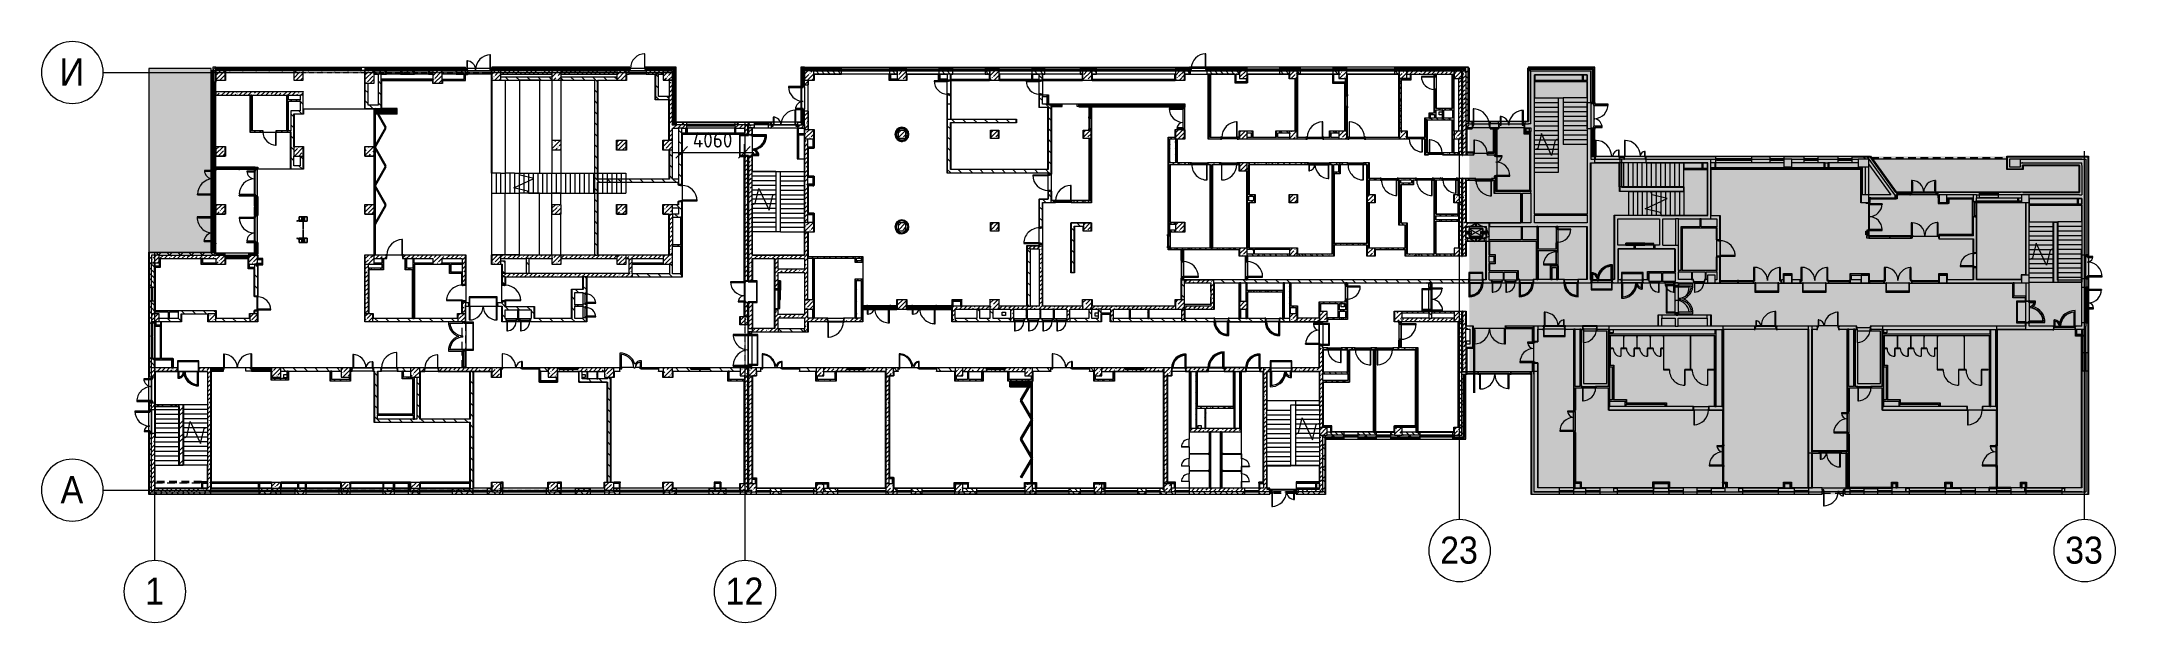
# Model space of a CAD drawing. Header units: millimetres. Extents: x 81610 to 276841, y -8553 to 29000.
# Drawn here: x 142602 to 276841, y -8553 to 29000 of the extents above; entities that cross this region are included whole.
import ezdxf

# ---------------------------------------------------------------- set-up
doc = ezdxf.new("R2010")
doc.units = ezdxf.units.MM
doc.linetypes.add('200_ШТРИХ__ш1_п0_6_', pattern=[800, 500, -300])
doc.linetypes.add('Осевая', pattern=[31.75, 6.35, -4.7625, 15.875, -4.7625])
for name, color, linetype, lineweight in [('A-ANNO-DIMS', 7, 'Continuous', 9), ('A-ANNO-DIMS-500', 7, 'Continuous', 9), ('A-DETL-8', 7, 'Continuous', 5), ('A-DETL-9', 7, 'Continuous', 30), ('A-DETL-MBND-1', 7, '200_ШТРИХ__ш1_п0_6_', 9), ('A-DOOR', 7, 'Continuous', 5), ('A-GENM-2', 7, 'Continuous', 5), ('A-GLAZ-3', 7, 'Continuous', 5), ('A-GLAZ-CURT-2', 7, 'Continuous', 5), ('A-GLAZ-CWMG-2', 7, 'Continuous', 5), ('A-WALL', 7, 'Continuous', 9), ('A-WALL-5', 7, 'Continuous', 5), ('I-WALL-4', 7, 'Continuous', 5), ('M-EQPM-3', 7, 'Continuous', 5), ('S-COLS-3', 7, 'Continuous', 5), ('S-STRS-1', 7, 'Continuous', 5), ('S-STRS-MBND-1', 7, 'Continuous', 5), ('Оси', 7, 'Continuous', 9), ('Оси-1', 7, 'Continuous', 20), ('Оси-2', 7, 'Осевая', 9)]:
    doc.layers.add(name, color=color, linetype=linetype, lineweight=lineweight)
for name, color, linetype, lineweight, true_color in [('A-DETL-7', 7, 'Continuous', 5, 0x737373), ('A-DETL-GENF-3', 7, 'Continuous', 5, 0xaaaaaa), ('A-DETL-GENF-4', 7, 'Continuous', 5, 0xe2e2e2), ('A-DETL-GENF-5', 7, 'Continuous', 5, 0xb7b7b7), ('A-DOOR-1', 7, 'Continuous', 5, 0xb7b7b7), ('A-DOOR-2', 7, 'Continuous', 5, 0x737373), ('A-DOOR-3', 7, 'Continuous', 5, 0xe2e2e2), ('A-DOOR-4', 7, 'Continuous', 5, 0xaaaaaa), ('A-DOOR-FRAM-1', 7, 'Continuous', 5, 0xb7b7b7), ('A-DOOR-FRAM-2', 7, 'Continuous', 5, 0xe2e2e2), ('A-DOOR-FRAM-3', 7, 'Continuous', 5, 0xaaaaaa), ('A-FLOR-1', 7, 'Continuous', 5, 0xb7b7b7), ('A-FLOR-2', 7, 'Continuous', 5, 0xaaaaaa), ('A-GENM-1', 7, 'Continuous', 5, 0x737373), ('A-GENM-3', 7, 'Continuous', 5, 0xe2ddcd), ('A-GLAZ-2', 7, 'Continuous', 5, 0x737373), ('A-GLAZ-CURT-3', 7, 'Continuous', 5, 0x737373), ('A-GLAZ-CWMG-3', 7, 'Continuous', 5, 0x383e42), ('A-GLAZ-CWMG-4', 7, 'Continuous', 5, 0x737373), ('A-WALL-3', 7, 'Continuous', 5, 0x737373), ('A-WALL-4', 7, 'Continuous', 9, 0x737373), ('I-WALL-2', 7, 'Continuous', 5, 0xe7e7e7), ('I-WALL-3', 7, 'Continuous', 9, 0xe7e7e7), ('I-WALL-5', 7, 'Continuous', 5, 0x737373), ('I-WALL-6', 7, 'Continuous', 5, 0x787878), ('M-EQPM-4', 7, 'Continuous', 5, 0x737373), ('S-COLS-4', 7, 'Continuous', 5, 0x737373), ('S-STRS-2', 7, 'Continuous', 5, 0x737373), ('S-STRS-MBND-2', 7, 'Continuous', 5, 0x737373)]:
    doc.layers.add(name, color=color, linetype=linetype, lineweight=lineweight, true_color=true_color)
doc.layers.add('A-DETL-GENF-2', color=7, linetype='Continuous', lineweight=9, true_color=0xc0c0c0, transparency=0.4)
doc.styles.add('Arial_1', font='arial.ttf', dxfattribs={"width": 0.9, "height": 1750})
doc.styles.add('ISOCPEUR_2', font='isocpeur.ttf', dxfattribs={"width": 0.9, "height": 1000})
doc.dimstyles.new('ISO-2_0_0_9К_Средний_округл2_2', dxfattribs={"dimscale": 304.8, "dimtxt": 995.981176, "dimasz": 2.46063, "dimexe": 1.968504, "dimexo": 0, "dimgap": 0, "dimtad": 1, "dimdec": 0, "dimrnd": 10, "dimzin": 0, "dimdsep": 46, "dimtxsty": 'ISOCPEUR_2', "dimblk1": 'OBLIQUE', "dimblk2": 'OBLIQUE', "dimsah": 1, "dimcen": 0.09, "dimdle": 1.968504, "dimazin": 0, "dimtfac": 1, "dimtdec": 4, "dimtix": 1, "dimtmove": 0, "dimatfit": 3, "dimfxl": 1, "dimtvp": 1, "dimtolj": 1, "dimtzin": 0, "dimarcsym": 2})
pattern_1 = [(45, (149830.96, 0), (-285.1231, 285.1231), []), (45, (150116.1, 0), (-285.1231, 285.1231), [504.031, -100.806, 16.764, -84.042])]
pattern_2 = [(45, (149830.96, 0), (-353.5534, 353.5534), []), (135, (149830.96, 0), (-353.5534, -353.5534), [])]
pattern_3 = [(135, (149830.96, 0), (-377.1708, -377.1708), [533.4, -88.9, 17.78, -88.9]), (135, (149830.96, 376.94), (-377.1708, -377.1708), []), (50, (149830.96, 0), (637.6445, -55.7866), [66.675, -733.425]), (355, (149830.96, 0), (-123.3494, 668.699), [53.34, -586.74]), (100.451, (149884.1, -4.65), (514.299, 612.908), [56.665, -623.315]), (46.184, (149830.96, 177.8), (948.7764, -147.15), [100.012, -1100.137]), (96.636, (149910, 165.5), (830.909, 865.997), [84.998, -934.973]), (351.184, (149831, 177.8), (830.918, 865.988), [80.01, -880.11]), (21, (149919.86, 133.35), (530.6506, -357.9283), [66.675, -733.425]), (326, (149919.86, 133.35), (216.308, 644.6585), [53.34, -586.74]), (71.451, (149964.1, 103.5), (746.9596, 286.7243), [56.665, -623.315]), (37.5, (149830.96, 0), (10.81053, 295.9426), [16.764, -562.864, 16.764, -578.866, -588.962]), (37.5, (149830.96, 0), (10.81053, 295.9426), [-1175.258, 16.764, -572.198]), (7.5, (149830.96, 0), (233.8692, 350.6318), [16.764, -322.834, 16.764, -549.529, -224.472]), (7.5, (149830.96, 0), (233.8692, 350.6318), [-905.891, 16.764, -207.708]), (327.5, (149632.7, 0), (474.5678, -20.0513), [16.764, -205.486, 16.764, -676.656, -920.115]), (327.5, (149632.7, 0), (474.5678, -20.0513), [-915.67, 16.764, -903.351]), (317.5, (149543.8, 0), (518.4522, 88.9934), [16.764, -272.161, 16.764, -443.738, -653.415]), (317.5, (149543.8, 0), (518.4522, 88.9934), [-749.427, 16.764, -636.651])]
pattern_4 = [(135, (149830.96, 0), (-353.5534, -353.5534), [])]
pattern_5 = [(135, (149830.96, 0), (-176.7767, -176.7767), [])]
pattern_6 = [(135, (1826.41, 114.685), (-14.14214, -14.14214), []), (225, (1826.41, 114.685), (14.14214, -14.14214), [])]
pattern_7 = [(45, (-296.384, 114.685), (-14.1421, 14.1421), []), (135, (-296.384, 114.685), (-14.1421, -14.1421), [])]
pattern_8 = [(135, (1751.41, 114.685), (-14.14214, -14.14214), []), (225, (1751.41, 114.685), (14.14214, -14.14214), [])]
pattern_9 = [(45, (-371.384, 114.685), (-14.1421, 14.1421), []), (135, (-371.384, 114.685), (-14.1421, -14.1421), [])]
pattern_10 = [(135, (1826.41, 164.685), (-14.14214, -14.14214), []), (225, (1826.41, 164.685), (14.14214, -14.14214), [])]
pattern_11 = [(45, (-296.384, 164.685), (-14.1421, 14.1421), []), (135, (-296.384, 164.685), (-14.1421, -14.1421), [])]
pattern_12 = [(45, (149830.96, 0), (-176.7767, 176.7767), [])]
pattern_13 = [(135, (1601.41, 114.685), (-14.14214, -14.14214), []), (225, (1601.41, 114.685), (14.14214, -14.14214), [])]
pattern_14 = [(45, (-521.384, 114.685), (-14.1421, 14.1421), []), (135, (-521.384, 114.685), (-14.1421, -14.1421), [])]
pattern_15 = [(135, (1751.41, 164.685), (-14.14214, -14.14214), []), (225, (1751.41, 164.685), (14.14214, -14.14214), [])]
pattern_16 = [(45, (-371.384, 164.685), (-14.1421, 14.1421), []), (135, (-371.384, 164.685), (-14.1421, -14.1421), [])]
pattern_17 = [(45, (149830.96, 0), (-427.684, 427.684), []), (45, (150116.1, 0), (-427.684, 427.684), [])]
pattern_18 = [(135, (1751.41, 174.685), (-14.14214, -14.14214), []), (225, (1751.41, 174.685), (14.14214, -14.14214), [])]
pattern_19 = [(45, (-371.384, 174.685), (-14.1421, 14.1421), []), (135, (-371.384, 174.685), (-14.1421, -14.1421), [])]
pattern_20 = [(135, (1826.41, 174.685), (-14.14214, -14.14214), []), (225, (1826.41, 174.685), (14.14214, -14.14214), [])]
pattern_21 = [(45, (-296.384, 174.685), (-14.1421, 14.1421), []), (135, (-296.384, 174.685), (-14.1421, -14.1421), [])]
pattern_22 = [(135, (1951.41, 164.685), (-14.14214, -14.14214), []), (225, (1951.41, 164.685), (14.14214, -14.14214), [])]
pattern_23 = [(45, (-171.384, 164.685), (-14.1421, 14.1421), []), (135, (-171.384, 164.685), (-14.1421, -14.1421), [])]
pattern_24 = [(45, (149830.96, 0), (-530.33, 530.33), []), (135, (149830.96, 0), (-530.33, -530.33), [])]

msp = doc.modelspace()

# ---------------------------------------------------------------- texts
at = {"layer": 'Оси', "char_height": 1750, "attachment_point": 1, "style": 'Arial_1'}
for s, insert, width in [('\\fArial|b0|i0|c204|p34|;\\W.9;И', (143779.8, 27905.2), 1948.101), ('\\fArial|b0|i0|c204|p34|;\\W.9;А', (143838.3, 905.2), 1803.797), ('23', (233127.9, -3003), 3030.379), ('33', (273577.9, -3003), 3030.379), ('\\fArial|b0|i0|c204|p34|;\\W.9;1', (149303.4, -5649.6), 1515.189), ('12', (186877.9, -5649.6), 3030.379)]:
    msp.add_mtext(s, dxfattribs=dict(at, insert=insert, width=width))

# ---------------------------------------------------------------- blocks, each defined once
blk = doc.blocks.new('BSC_Колонна _Прямоугольная - 600х600-23286269-1_11_3_птичка')
at = {"layer": 'S-COLS-3'}
h = blk.add_hatch(dxfattribs=at)
h.set_pattern_fill('FP_46', color=256, style=0, pattern_type=2)
h.set_pattern_definition([(45, (-29509.74, -7600), (-285.123, 285.123), []), (45, (-29224.6, -7600), (-285.123, 285.123), [504.031, -100.806, 16.764, -84.042])])
h.paths.add_polyline_path([(300, -300), (300, 300), (-300, 300), (-300, -300), (119, -300)])
for p, q in [((300, 300), (-300, 300)), ((-300, 300), (-300, -300)), ((300, -300), (300, 300)), ((-300, -300), (300, -300))]:
    blk.add_line(p, q, dxfattribs=at)
blk = doc.blocks.new('BSC_Колонна _Прямоугольная - 500х500-23286270-1_11_3_птичка')
at = {"layer": 'S-COLS-3'}
h = blk.add_hatch(dxfattribs=at)
h.set_pattern_fill('FP_47', color=256, style=0, pattern_type=2)
h.set_pattern_definition([(45, (-38790, -7650), (-285.123, 285.123), []), (45, (-38504.88, -7650), (-285.123, 285.123), [504.031, -100.806, 16.764, -84.042])])
h.paths.add_polyline_path([(-250, -250), (250, -250), (250, 250), (-250, 250), (-250, -105)])
for p, q in [((250, 250), (-250, 250)), ((-250, 250), (-250, -250)), ((250, -250), (250, 250)), ((-250, -250), (250, -250))]:
    blk.add_line(p, q, dxfattribs=at)
blk = doc.blocks.new('BSC_Колонна _Прямоугольная - 500х500-V12-1_11_3_птичка')
at = {"layer": 'S-COLS-3'}
h = blk.add_hatch(dxfattribs=at)
h.set_pattern_fill('FP_48', color=256, style=0, pattern_type=2)
h.set_pattern_definition([(45, (-43160, -7650), (-285.123, 285.123), []), (45, (-42874.88, -7650), (-285.123, 285.123), [504.031, -100.806, 16.764, -84.042])])
h.paths.add_polyline_path([(250, -250), (250, 250), (-250, 250), (-250, -250)])
for p, q in [((250, 250), (-250, 250)), ((-250, 250), (-250, -250)), ((250, -250), (250, 250)), ((-250, -250), (250, -250))]:
    blk.add_line(p, q, dxfattribs=at)
blk = doc.blocks.new('BSC_Колонна _Прямоугольная - 500х500-V13-1_11_3_птичка')
at = {"layer": 'S-COLS-3'}
h = blk.add_hatch(dxfattribs=at)
h.set_pattern_fill('FP_49', color=256, style=0, pattern_type=2)
h.set_pattern_definition([(45, (-47660, -7650), (-285.123, 285.123), []), (45, (-47374.88, -7650), (-285.123, 285.123), [504.031, -100.806, 16.764, -84.042])])
h.paths.add_polyline_path([(-250, -250), (250, -250), (250, 250), (-250, 250), (-250, -105)])
for p, q in [((250, 250), (-250, 250)), ((-250, 250), (-250, -250)), ((250, -250), (250, 250)), ((-250, -250), (250, -250))]:
    blk.add_line(p, q, dxfattribs=at)
blk = doc.blocks.new('BSC_Колонна _Прямоугольная - 500х500-V14-1_11_3_птичка')
at = {"layer": 'S-COLS-3'}
h = blk.add_hatch(dxfattribs=at)
h.set_pattern_fill('FP_50', color=256, style=0, pattern_type=2)
h.set_pattern_definition([(45, (-52160, -7650), (-285.123, 285.123), []), (45, (-51874.88, -7650), (-285.123, 285.123), [504.031, -100.806, 16.764, -84.042])])
h.paths.add_polyline_path([(250, -250), (250, 250), (-250, 250), (-250, -250)])
for p, q in [((250, 250), (-250, 250)), ((-250, 250), (-250, -250)), ((250, -250), (250, 250)), ((-250, -250), (250, -250))]:
    blk.add_line(p, q, dxfattribs=at)
blk = doc.blocks.new('BSC_Колонна _Прямоугольная - 500х500-V15-1_11_3_птичка')
at = {"layer": 'S-COLS-3'}
h = blk.add_hatch(dxfattribs=at)
h.set_pattern_fill('FP_51', color=256, style=0, pattern_type=2)
h.set_pattern_definition([(45, (-61160, -7650), (-285.1231, 285.1231), []), (45, (-60874.88, -7650), (-285.123, 285.123), [504.031, -100.806, 16.764, -84.042])])
h.paths.add_polyline_path([(250, -250), (250, 250), (-250, 250), (-250, -250)])
for p, q in [((250, 250), (-250, 250)), ((-250, 250), (-250, -250)), ((250, -250), (250, 250)), ((-250, -250), (250, -250))]:
    blk.add_line(p, q, dxfattribs=at)
blk = doc.blocks.new('BSC_Колонна _Прямоугольная - 600х600-V16-1_11_3_птичка')
at = {"layer": 'S-COLS-3'}
h = blk.add_hatch(dxfattribs=at)
h.set_pattern_fill('FP_52', color=256, style=0, pattern_type=2)
h.set_pattern_definition([(45, (-25860, -200), (-285.123, 285.123), []), (45, (-25574.88, -200), (-285.123, 285.123), [504.031, -100.806, 16.764, -84.042])])
h.paths.add_polyline_path([(300, -300), (300, 300), (-300, 300), (-300, -300), (42, -300)])
for p, q in [((300, 300), (-300, 300)), ((-300, 300), (-300, -300)), ((300, -300), (300, 300)), ((-300, -300), (300, -300))]:
    blk.add_line(p, q, dxfattribs=at)
blk = doc.blocks.new('BSC_Колонна _Прямоугольная - 600х600-V17-1_11_3_птичка')
at = {"layer": 'S-COLS-3'}
h = blk.add_hatch(dxfattribs=at)
h.set_pattern_fill('FP_53', color=256, style=0, pattern_type=2)
h.set_pattern_definition([(45, (-29509.74, -200), (-285.123, 285.123), []), (45, (-29224.6, -200), (-285.123, 285.123), [504.031, -100.806, 16.764, -84.042])])
h.paths.add_polyline_path([(110, -300), (300, -300), (300, 300), (-300, 300), (-300, -300)])
for p, q in [((300, 300), (-300, 300)), ((-300, 300), (-300, -300)), ((300, -300), (300, 300)), ((-300, -300), (300, -300))]:
    blk.add_line(p, q, dxfattribs=at)
blk = doc.blocks.new('BSC_Колонна _Прямоугольная - 500х500-V18-1_11_3_птичка')
at = {"layer": 'S-COLS-3'}
h = blk.add_hatch(dxfattribs=at)
h.set_pattern_fill('FP_54', color=256, style=0, pattern_type=2)
h.set_pattern_definition([(45, (-38790, -150), (-285.123, 285.123), []), (45, (-38504.88, -150), (-285.123, 285.123), [504.031, -100.806, 16.764, -84.042])])
h.paths.add_polyline_path([(124, -250), (250, -250), (250, 250), (-250, 250), (-250, -250), (-30, -250)])
for p, q in [((250, 250), (-250, 250)), ((-250, 250), (-250, -250)), ((250, -250), (250, 250)), ((-250, -250), (250, -250))]:
    blk.add_line(p, q, dxfattribs=at)
blk = doc.blocks.new('BSC_Колонна _Прямоугольная - 500х500-V19-1_11_3_птичка')
at = {"layer": 'S-COLS-3'}
h = blk.add_hatch(dxfattribs=at)
h.set_pattern_fill('FP_55', color=256, style=0, pattern_type=2)
h.set_pattern_definition([(45, (-43160, -150), (-285.123, 285.123), []), (45, (-42874.88, -150), (-285.123, 285.123), [504.031, -100.806, 16.764, -84.042])])
h.paths.add_polyline_path([(250, -250), (250, 250), (-250, 250), (-250, -250)])
for p, q in [((250, 250), (-250, 250)), ((-250, 250), (-250, -250)), ((250, -250), (250, 250)), ((-250, -250), (250, -250))]:
    blk.add_line(p, q, dxfattribs=at)
blk = doc.blocks.new('BSC_Колонна _Прямоугольная - 500х500-V20-1_11_3_птичка')
at = {"layer": 'S-COLS-3'}
h = blk.add_hatch(dxfattribs=at)
h.set_pattern_fill('FP_56', color=256, style=0, pattern_type=2)
h.set_pattern_definition([(45, (-47660, -150), (-285.123, 285.123), []), (45, (-47374.88, -150), (-285.123, 285.123), [504.031, -100.806, 16.764, -84.042])])
h.paths.add_polyline_path([(250, -250), (250, 250), (-250, 250), (-250, -250)])
for p, q in [((250, 250), (-250, 250)), ((-250, 250), (-250, -250)), ((250, -250), (250, 250)), ((-250, -250), (250, -250))]:
    blk.add_line(p, q, dxfattribs=at)
blk = doc.blocks.new('BSC_Колонна _Прямоугольная - 500х500-V21-1_11_3_птичка')
at = {"layer": 'S-COLS-3'}
h = blk.add_hatch(dxfattribs=at)
h.set_pattern_fill('FP_57', color=256, style=0, pattern_type=2)
h.set_pattern_definition([(45, (-52160, -150), (-285.123, 285.123), []), (45, (-51874.88, -150), (-285.123, 285.123), [504.031, -100.806, 16.764, -84.042])])
h.paths.add_polyline_path([(-250, -250), (250, -250), (250, 250), (-250, 250), (-250, -245)])
for p, q in [((250, 250), (-250, 250)), ((-250, 250), (-250, -250)), ((250, -250), (250, 250)), ((-250, -250), (250, -250))]:
    blk.add_line(p, q, dxfattribs=at)
blk = doc.blocks.new('BSC_Колонна _Прямоугольная - 500х500-V22-1_11_3_птичка')
at = {"layer": 'S-COLS-3'}
h = blk.add_hatch(dxfattribs=at)
h.set_pattern_fill('FP_58', color=256, style=0, pattern_type=2)
h.set_pattern_definition([(45, (-61160, -150), (-285.123, 285.123), []), (45, (-60874.88, -150), (-285.123, 285.123), [504.031, -100.806, 16.764, -84.042])])
h.paths.add_polyline_path([(62, -250), (250, -250), (250, 250), (-250, 250), (-250, -250)])
for p, q in [((250, 250), (-250, 250)), ((-250, 250), (-250, -250)), ((250, -250), (250, 250)), ((-250, -250), (250, -250))]:
    blk.add_line(p, q, dxfattribs=at)
blk = doc.blocks.new('BSC_Колонна _Прямоугольная - 500х500-V23-1_11_3_птичка')
at = {"layer": 'S-COLS-3'}
h = blk.add_hatch(dxfattribs=at)
h.set_pattern_fill('FP_59', color=256, style=0, pattern_type=2)
h.set_pattern_definition([(45, (-65660, -150), (-285.1231, 285.1231), []), (45, (-65374.88, -150), (-285.1231, 285.1231), [504.031, -100.806, 16.764, -84.042])])
h.paths.add_polyline_path([(209, -250), (250, -250), (250, 250), (-250, 250), (-250, -250)])
for p, q in [((250, 250), (-250, 250)), ((-250, 250), (-250, -250)), ((250, -250), (250, 250)), ((-250, -250), (250, -250))]:
    blk.add_line(p, q, dxfattribs=at)
blk = doc.blocks.new('BSC_Колонна _Прямоугольная - 500х500-V24-1_11_3_птичка')
at = {"layer": 'S-COLS-3'}
h = blk.add_hatch(dxfattribs=at)
h.set_pattern_fill('FP_60', color=256, style=0, pattern_type=2)
h.set_pattern_definition([(45, (-75730, -3800), (-285.1231, 285.1231), []), (45, (-75444.88, -3800), (-285.1231, 285.1231), [504.031, -100.806, 16.764, -84.042])])
h.paths.add_polyline_path([(120, -250), (250, -250), (250, 250), (-250, 250), (-250, -250), (-30, -250)])
for p, q in [((250, 250), (-250, 250)), ((-250, 250), (-250, -250)), ((250, -250), (250, 250)), ((-250, -250), (250, -250))]:
    blk.add_line(p, q, dxfattribs=at)
blk = doc.blocks.new('BSC_Колонна _Прямоугольная - 500х500-V25-1_11_3_птичка')
at = {"layer": 'S-COLS-3'}
h = blk.add_hatch(dxfattribs=at)
h.set_pattern_fill('FP_61', color=256, style=0, pattern_type=2)
h.set_pattern_definition([(45, (-80600, -3800), (-285.1231, 285.1231), []), (45, (-80314.88, -3800), (-285.1231, 285.1231), [504.031, -100.806, 16.764, -84.042])])
h.paths.add_polyline_path([(250, -250), (250, 250), (-250, 250), (-250, -250), (141, -250)])
for p, q in [((250, 250), (-250, 250)), ((-250, 250), (-250, -250)), ((250, -250), (250, 250)), ((-250, -250), (250, -250))]:
    blk.add_line(p, q, dxfattribs=at)
blk = doc.blocks.new('BSC_Колонна _Прямоугольная - 500х500-V26-1_11_3_птичка')
at = {"layer": 'S-COLS-3'}
h = blk.add_hatch(dxfattribs=at)
h.set_pattern_fill('FP_62', color=256, style=0, pattern_type=2)
h.set_pattern_definition([(45, (-65660, -7650), (-285.1231, 285.1231), []), (45, (-65374.88, -7650), (-285.1231, 285.1231), [504.031, -100.806, 16.764, -84.042])])
h.paths.add_polyline_path([(-30, -250), (250, -250), (250, 22), (220, 22), (220, 30), (250, 30), (250, 250), (-250, 250), (-250, -250)])
for p, q in [((220, 250), (-250, 250)), ((-250, 250), (-250, -250)), ((250, -250), (250, 22)), ((-250, -250), (250, -250))]:
    blk.add_line(p, q, dxfattribs=at)
blk = doc.blocks.new('BSC_Колонна _Прямоугольная - 600х600-23205240-1_11_3_птичка')
at = {"layer": 'S-COLS-3'}
h = blk.add_hatch(dxfattribs=at)
h.set_pattern_fill('FP_63', color=256, style=0, pattern_type=2)
h.set_pattern_definition([(45, (-66460, -12000), (-285.1231, 285.1231), []), (45, (-66174.88, -12000), (-285.1231, 285.1231), [504.031, -100.806, 16.764, -84.042])])
h.paths.add_polyline_path([(-300, -300), (300, -300), (300, 300), (-300, 300), (-300, -100)])
for p, q in [((300, 300), (-300, 300)), ((-300, 300), (-300, -300)), ((300, -300), (300, 300)), ((-300, -300), (300, -300))]:
    blk.add_line(p, q, dxfattribs=at)
blk = doc.blocks.new('BSC_Колонна _Прямоугольная - 600х800-24078684-1_11_3_птичка')
at = {"layer": 'S-COLS-3'}
h = blk.add_hatch(dxfattribs=at)
h.set_pattern_fill('FP_64', color=256, style=0, pattern_type=2)
h.set_pattern_definition([(45, (-14010, -26700), (-285.123, 285.123), []), (45, (-13724.88, -26700), (-285.123, 285.123), [504.031, -100.806, 16.764, -84.042])])
h.paths.add_polyline_path([(-300, -400), (300, -400), (300, 400), (-300, 400), (-300, 200)])
for p, q in [((300, 400), (-300, 400)), ((-300, 400), (-300, -400)), ((300, -400), (300, 400)), ((-300, -400), (300, -400))]:
    blk.add_line(p, q, dxfattribs=at)
blk = doc.blocks.new('BSC_Колонна _Прямоугольная - 600х600-V27-1_11_3_птичка')
at = {"layer": 'S-COLS-3'}
h = blk.add_hatch(dxfattribs=at)
h.set_pattern_fill('FP_66', color=256, style=0, pattern_type=2)
h.set_pattern_definition([(45, (-14010, -14900), (-285.123, 285.123), []), (45, (-13724.88, -14900), (-285.123, 285.123), [504.031, -100.806, 16.764, -84.042])])
h.paths.add_polyline_path([(220, -300), (300, -300), (300, 300), (-300, 300), (-300, -300), (-80, -300)])
for p, q in [((300, 300), (-300, 300)), ((-300, 300), (-300, -300)), ((300, -300), (300, 300)), ((-300, -300), (300, -300))]:
    blk.add_line(p, q, dxfattribs=at)
blk = doc.blocks.new('BSC_Колонна _Прямоугольная - 600х600-23295697-1_11_3_птичка')
at = {"layer": 'S-COLS-3'}
h = blk.add_hatch(dxfattribs=at)
h.set_pattern_fill('FP_67', color=256, style=0, pattern_type=2)
h.set_pattern_definition([(45, (-14010, -18150), (-285.123, 285.123), []), (45, (-13724.88, -18150), (-285.123, 285.123), [504.031, -100.806, 16.764, -84.042])])
h.paths.add_polyline_path([(-300, -300), (300, -300), (300, 300), (-300, 300), (-300, 281)])
for p, q in [((300, 300), (-300, 300)), ((-300, 300), (-300, -300)), ((300, -300), (300, 300)), ((-300, -300), (300, -300))]:
    blk.add_line(p, q, dxfattribs=at)
blk = doc.blocks.new('BSC_Колонна _Прямоугольная - 600х600-V28-1_11_3_птичка')
at = {"layer": 'S-COLS-3'}
h = blk.add_hatch(dxfattribs=at)
h.set_pattern_fill('FP_68', color=256, style=0, pattern_type=2)
h.set_pattern_definition([(45, (-14010, -21900), (-285.123, 285.123), []), (45, (-13724.88, -21900), (-285.123, 285.123), [504.031, -100.806, 16.764, -84.042])])
h.paths.add_polyline_path([(-300, -300), (300, -300), (300, 300), (-300, 300), (-300, -108)])
for p, q in [((300, 300), (-300, 300)), ((-300, 300), (-300, -300)), ((300, -300), (300, 300)), ((-300, -300), (300, -300))]:
    blk.add_line(p, q, dxfattribs=at)
blk = doc.blocks.new('BSC_Колонна _Прямоугольная - 600х600-V29-1_11_3_птичка')
at = {"layer": 'S-COLS-3'}
h = blk.add_hatch(dxfattribs=at)
h.set_pattern_fill('FP_69', color=256, style=0, pattern_type=2)
h.set_pattern_definition([(45, (-25860, -7600), (-285.123, 285.123), []), (45, (-25574.88, -7600), (-285.123, 285.123), [504.031, -100.806, 16.764, -84.042])])
h.paths.add_polyline_path([(-111, -300), (300, -300), (300, 300), (-300, 300), (-300, -300)])
for p, q in [((300, 300), (-300, 300)), ((-300, 300), (-300, -300)), ((300, -300), (300, 300)), ((-300, -300), (300, -300))]:
    blk.add_line(p, q, dxfattribs=at)
blk = doc.blocks.new('BSC_Колонна _Прямоугольная - 600х600-V30-1_11_3_птичка')
at = {"layer": 'S-COLS-3'}
h = blk.add_hatch(dxfattribs=at)
h.set_pattern_fill('FP_70', color=256, style=0, pattern_type=2)
h.set_pattern_definition([(45, (-26110, -26800), (-285.123, 285.123), []), (45, (-25824.88, -26800), (-285.123, 285.123), [504.031, -100.806, 16.764, -84.042])])
h.paths.add_polyline_path([(300, -300), (300, 300), (-300, 300), (-300, -300), (-208, -300)])
for p, q in [((300, 300), (-300, 300)), ((-300, 300), (-300, -300)), ((300, -300), (300, 300)), ((-300, -300), (300, -300))]:
    blk.add_line(p, q, dxfattribs=at)
blk = doc.blocks.new('BSC_Колонна _Прямоугольная - 600х600-V31-1_11_3_птичка')
at = {"layer": 'S-COLS-3'}
h = blk.add_hatch(dxfattribs=at)
h.set_pattern_fill('FP_71', color=256, style=0, pattern_type=2)
h.set_pattern_definition([(45, (-26110, -14900), (-285.123, 285.123), []), (45, (-25824.88, -14900), (-285.123, 285.123), [504.031, -100.806, 16.764, -84.042])])
h.paths.add_polyline_path([(-300, -300), (300, -300), (300, 300), (-300, 300), (-300, -97)])
for p, q in [((300, 300), (-300, 300)), ((-300, 300), (-300, -300)), ((300, -300), (300, 300)), ((-300, -300), (300, -300))]:
    blk.add_line(p, q, dxfattribs=at)
blk = doc.blocks.new('BSC_Колонна _Прямоугольная - 600х600-V32-1_11_3_птичка')
at = {"layer": 'S-COLS-3'}
h = blk.add_hatch(dxfattribs=at)
h.set_pattern_fill('FP_72', color=256, style=0, pattern_type=2)
h.set_pattern_definition([(45, (-66460, -17000), (-285.1231, 285.1231), []), (45, (-66174.88, -17000), (-285.1231, 285.1231), [504.031, -100.806, 16.764, -84.042])])
h.paths.add_polyline_path([(288, -300), (300, -300), (300, 300), (-300, 300), (-300, -300)])
for p, q in [((300, 300), (-300, 300)), ((-300, 300), (-300, -300)), ((300, -300), (300, 300)), ((-300, -300), (300, -300))]:
    blk.add_line(p, q, dxfattribs=at)
blk = doc.blocks.new('BSC_Колонна _Прямоугольная - 500х500-23287078-1_11_3_птичка')
at = {"layer": 'S-COLS-3'}
h = blk.add_hatch(dxfattribs=at)
h.set_pattern_fill('FP_73', color=256, style=0, pattern_type=2)
h.set_pattern_definition([(45, (-84450, -22950), (-285.1231, 285.1231), []), (45, (-84164.88, -22950), (-285.1231, 285.1231), [504.031, -100.806, 16.764, -84.042])])
h.paths.add_polyline_path([(8, -250), (250, -250), (250, 250), (-250, 250), (-250, -250)])
for p, q in [((250, 250), (-250, 250)), ((-250, 250), (-250, -250)), ((250, -250), (250, 250)), ((-250, -250), (250, -250))]:
    blk.add_line(p, q, dxfattribs=at)
blk = doc.blocks.new('110_Дверь_СКБ_1Ст_Внутренняя1 - Д-8 950x2100h_охрана-31784688-1_11_3_птичка')
at = {"layer": 'A-DOOR-1'}
for p, q in [((437.5, 950), (397.5, 950)), ((397.5, 950), (397.5, 100)), ((397.5, 100), (437.5, 100)), ((437.5, 100), (437.5, 950))]:
    blk.add_line(p, q, dxfattribs=at)
blk.add_arc((437.5, 100), 850, 90, 180, dxfattribs=at)
at = {"layer": 'A-DOOR-FRAM-1'}
for p, q in [((-422.5, 108), (-492.5, 108)), ((-492.5, 108), (-492.5, 100)), ((-492.5, 100), (-422.5, 100)), ((-437.5, 100), (-462.5, 100)), ((-462.5, 100), (-462.5, -100)), ((-412.5, 100), (-437.5, 100)), ((-437.5, 100), (-437.5, 20)), ((-437.5, -100), (-437.5, 100)), ((-422.5, 100), (-437.5, 100)), ((-437.5, 100), (-437.5, 99)), ((-437.5, 99), (-422.5, 99)), ((-437.5, 20), (-402.5, 20)), ((-422.5, 20), (-437.5, 20)), ((-437.5, 20), (-437.5, -100)), ((-422.5, 100), (-422.5, 108)), ((-422.5, 99), (-422.5, 100)), ((-422.5, -100), (-422.5, 20)), ((-412.5, 60), (-412.5, 100)), ((-402.5, 60), (-412.5, 60)), ((-402.5, 20), (-402.5, 60)), ((437.5, 60), (427.5, 60)), ((427.5, 60), (427.5, 20)), ((427.5, 20), (462.5, 20)), ((437.5, 100), (437.5, 60)), ((462.5, 100), (437.5, 100)), ((517.5, 108), (447.5, 108)), ((447.5, 108), (447.5, 100)), ((462.5, 100), (447.5, 100)), ((447.5, 100), (447.5, 99)), ((447.5, 100), (517.5, 100)), ((447.5, 99), (462.5, 99)), ((462.5, 20), (447.5, 20)), ((447.5, 20), (447.5, -100)), ((462.5, 20), (462.5, 100)), ((487.5, 100), (462.5, 100)), ((462.5, 100), (462.5, -100)), ((462.5, 99), (462.5, 100)), ((462.5, -100), (462.5, 20)), ((487.5, -100), (487.5, 100)), ((517.5, 100), (517.5, 108)), ((-422.5, -100), (-492.5, -100)), ((-492.5, -100), (-492.5, -108)), ((-492.5, -108), (-422.5, -108)), ((-462.5, -100), (-437.5, -100)), ((-437.5, -100), (-422.5, -100)), ((-422.5, -108), (-422.5, -100)), ((447.5, -100), (462.5, -100)), ((517.5, -100), (447.5, -100)), ((447.5, -100), (447.5, -108)), ((447.5, -108), (517.5, -108)), ((462.5, -100), (487.5, -100)), ((517.5, -108), (517.5, -100))]:
    blk.add_line(p, q, dxfattribs=at)
blk = doc.blocks.new('110_Дверь_СКБ_1Ст_Внутренняя1 - Д-8 950x2100h_охрана-32224770-1_11_3_птичка')
at = {"layer": 'A-DOOR-1'}
for p, q in [((437, 890), (397, 890)), ((397, 890), (397, 40)), ((397, 40), (437, 40)), ((437, 40), (437, 890))]:
    blk.add_line(p, q, dxfattribs=at)
blk.add_arc((437, 40), 850, 90, 180, dxfattribs=at)
at = {"layer": 'A-DOOR-FRAM-1'}
for p, q in [((-423, 48), (-493, 48)), ((-493, 48), (-493, 40)), ((-493, 40), (-423, 40)), ((-438, 40), (-463, 40)), ((-463, 40), (-463, -40)), ((-413, 40), (-438, 40)), ((-438, 40), (-438, -40)), ((-438, -40), (-438, 40)), ((-423, 40), (-438, 40)), ((-438, 40), (-438, 39)), ((-438, 39), (-423, 39)), ((-423, 40), (-423, 48)), ((-423, 39), (-423, 40)), ((-413, 0), (-413, 40)), ((-403, 0), (-413, 0)), ((-403, -40), (-403, 0)), ((437, 0), (427, 0)), ((427, 0), (427, -40)), ((437, 40), (437, 0)), ((462, 40), (437, 40)), ((517, 48), (447, 48)), ((447, 48), (447, 40)), ((462, 40), (447, 40)), ((447, 40), (447, 39)), ((447, 40), (517, 40)), ((447, 39), (462, 39)), ((462, -40), (462, 40)), ((487, 40), (462, 40)), ((462, 40), (462, -40)), ((462, 39), (462, 40)), ((487, -40), (487, 40)), ((517, 40), (517, 48)), ((-423, -40), (-493, -40)), ((-493, -40), (-493, -48)), ((-493, -48), (-423, -48)), ((-463, -40), (-438, -40)), ((-423, -39), (-438, -39)), ((-438, -39), (-438, -40)), ((-438, -40), (-403, -40)), ((-438, -40), (-423, -40)), ((-423, -40), (-423, -39)), ((-423, -48), (-423, -40)), ((427, -40), (462, -40)), ((462, -39), (447, -39)), ((447, -39), (447, -40)), ((447, -40), (462, -40)), ((517, -40), (447, -40)), ((447, -40), (447, -48)), ((447, -48), (517, -48)), ((462, -40), (462, -39)), ((462, -40), (487, -40)), ((517, -48), (517, -40))]:
    blk.add_line(p, q, dxfattribs=at)
blk = doc.blocks.new('110_Дверь_СКБ_1Ст_Внутренняя1 - Д-7а_л__950x2100h_Туалет-32220591-1_11_3_птичка')
at = {"layer": 'A-DOOR-1'}
for p, q in [((487.5, 1060), (447.5, 1060)), ((447.5, 1060), (447.5, 110)), ((447.5, 110), (487.5, 110)), ((487.5, 110), (487.5, 1060))]:
    blk.add_line(p, q, dxfattribs=at)
blk.add_arc((487.5, 110), 950, 90, 180, dxfattribs=at)
at = {"layer": 'A-DOOR-FRAM-1'}
for p, q in [((-472.5, 118), (-542.5, 118)), ((-542.5, 118), (-542.5, 110)), ((-542.5, 110), (-472.5, 110)), ((-487.5, 110), (-512.5, 110)), ((-512.5, 110), (-512.5, -110)), ((-462.5, 110), (-487.5, 110)), ((-487.5, 110), (-487.5, 30)), ((-487.5, -110), (-487.5, 110)), ((-472.5, 110), (-487.5, 110)), ((-487.5, 110), (-487.5, 109)), ((-487.5, 109), (-472.5, 109)), ((-487.5, 30), (-452.5, 30)), ((-472.5, 30), (-487.5, 30)), ((-487.5, 30), (-487.5, -110)), ((-472.5, 110), (-472.5, 118)), ((-472.5, 109), (-472.5, 110)), ((-472.5, -110), (-472.5, 30)), ((-462.5, 70), (-462.5, 110)), ((-452.5, 70), (-462.5, 70)), ((-452.5, 30), (-452.5, 70)), ((487.5, 70), (477.5, 70)), ((477.5, 68.4), (477.5, 30)), ((477.5, 30), (512.5, 30)), ((487.5, 110), (487.5, 70)), ((512.5, 110), (487.5, 110)), ((567.5, 118), (497.5, 118)), ((497.5, 118), (497.5, 110)), ((512.5, 110), (497.5, 110)), ((497.5, 110), (497.5, 109)), ((497.5, 110), (567.5, 110)), ((497.5, 109), (512.5, 109)), ((512.5, 30), (497.5, 30)), ((497.5, 30), (497.5, -110)), ((512.5, 30), (512.5, 110)), ((537.5, 110), (512.5, 110)), ((512.5, 110), (512.5, -110)), ((512.5, 109), (512.5, 110)), ((512.5, -110), (512.5, 30)), ((537.5, -110), (537.5, 110)), ((567.5, 110), (567.5, 118)), ((-472.5, -110), (-542.5, -110)), ((-542.5, -110), (-542.5, -118)), ((-542.5, -118), (-472.5, -118)), ((-512.5, -110), (-487.5, -110)), ((-487.5, -110), (-472.5, -110)), ((-472.5, -118), (-472.5, -110)), ((497.5, -110), (512.5, -110)), ((567.5, -110), (497.5, -110)), ((497.5, -110), (497.5, -118)), ((497.5, -118), (567.5, -118)), ((512.5, -110), (537.5, -110)), ((567.5, -118), (567.5, -110))]:
    blk.add_line(p, q, dxfattribs=at)
blk = doc.blocks.new('110_Дверь_СКБ_2Ст - Д-2а_л_ Из коридора на лестницу-32216062-1_11_3_птичка')
at = {"layer": 'A-DOOR-1'}
for p, q in [((-637.5, 500), (-637.5, 100)), ((-587.5, 500), (-637.5, 500)), ((-637.5, 100), (-587.5, 100)), ((-587.5, 100), (-587.5, 500)), ((662.5, 1000), (612.5, 1000)), ((612.5, 1000), (612.5, 100)), ((612.5, 100), (662.5, 100)), ((662.5, 100), (662.5, 1000))]:
    blk.add_line(p, q, dxfattribs=at)
for centre, radius, start, end in [((-637.5, 100), 400, 360, 90), ((662.5, 100), 900, 90, 180)]:
    blk.add_arc(centre, radius, start, end, dxfattribs=at)
at = {"layer": 'A-DOOR-FRAM-1'}
for p, q in [((-672.5, 108), (-742.5, 108)), ((-742.5, 108), (-742.5, 100)), ((-742.5, 100), (-672.5, 100)), ((-637.5, 100), (-687.5, 100)), ((-687.5, 100), (-687.5, 20)), ((-687.5, 20), (-627.5, 20)), ((-672.5, 20), (-687.5, 20)), ((-687.5, 20), (-687.5, -100)), ((-672.5, 100), (-672.5, 108)), ((-672.5, -100), (-672.5, 20)), ((-637.5, 50), (-637.5, 100)), ((-627.5, 50), (-637.5, 50)), ((-627.5, 20), (-627.5, 50)), ((662.5, 50), (652.5, 50)), ((652.5, 50), (652.5, 20)), ((652.5, 20), (712.5, 20)), ((662.5, 100), (662.5, 50)), ((712.5, 100), (662.5, 100)), ((767.5, 108), (697.5, 108)), ((697.5, 108), (697.5, 100)), ((697.5, 100), (767.5, 100)), ((712.5, 20), (697.5, 20)), ((697.5, 20), (697.5, -100)), ((712.5, 20), (712.5, 100)), ((712.5, -100), (712.5, 20)), ((767.5, 100), (767.5, 108)), ((-672.5, -100), (-742.5, -100)), ((-742.5, -100), (-742.5, -108)), ((-742.5, -108), (-672.5, -108)), ((-687.5, -100), (-672.5, -100)), ((-672.5, -108), (-672.5, -100)), ((697.5, -100), (712.5, -100)), ((767.5, -100), (697.5, -100)), ((697.5, -100), (697.5, -108)), ((697.5, -108), (767.5, -108)), ((767.5, -108), (767.5, -100))]:
    blk.add_line(p, q, dxfattribs=at)
blk = doc.blocks.new('110_Дверь_СКБ_2Ст - Д-5_п_ Из игровой в коридор-32215844-1_11_3_птичка')
at = {"layer": 'A-DOOR-1'}
for p, q in [((-638, 940), (-638, 40)), ((-588, 940), (-638, 940)), ((-638, 40), (-588, 40)), ((-588, 40), (-588, 940)), ((662, 440), (612, 440)), ((612, 440), (612, 40)), ((612, 40), (662, 40)), ((662, 40), (662, 440))]:
    blk.add_line(p, q, dxfattribs=at)
for centre, radius, start, end in [((-638, 40), 900, 0, 90), ((662, 40), 400, 90, 180)]:
    blk.add_arc(centre, radius, start, end, dxfattribs=at)
at = {"layer": 'A-DOOR-FRAM-1'}
for p, q in [((-672, 48), (-742, 48)), ((-742, 48), (-742, 40)), ((-742, 40), (-672, 40)), ((-638, 40), (-688, 40)), ((-688, 40), (-688, -40)), ((-672, 40), (-672, 48)), ((-638, -10), (-638, 40)), ((662, 40), (662, -10)), ((712, 40), (662, 40)), ((768, 48), (698, 48)), ((698, 48), (698, 40)), ((698, 40), (768, 40)), ((712, -40), (712, 40)), ((768, 40), (768, 48)), ((-672, -40), (-742, -40)), ((-742, -40), (-742, -48)), ((-742, -48), (-672, -48)), ((-688, -40), (-628, -40)), ((-672, -39), (-688, -39)), ((-688, -39), (-688, -40)), ((-688, -40), (-672, -40)), ((-672, -40), (-672, -39)), ((-672, -48), (-672, -40)), ((-628, -10), (-638, -10)), ((-628, -40), (-628, -10)), ((662, -10), (652, -10)), ((652, -10), (652, -40)), ((652, -40), (712, -40)), ((712, -39), (698, -39)), ((698, -39), (698, -40)), ((698, -40), (712, -40)), ((768, -40), (698, -40)), ((698, -40), (698, -48)), ((698, -48), (768, -48)), ((712, -40), (712, -39)), ((768, -48), (768, -40))]:
    blk.add_line(p, q, dxfattribs=at)
blk = doc.blocks.new('110_Дверь_СКБ_2Ст - Д-6_л__ ДОО_Дв_1450x2100h_Дверь из раздевальной в коридор-25835678-1_11_3_птичка')
at = {"layer": 'A-DOOR-1'}
for p, q in [((-637.5, 450), (-637.5, 100)), ((-587.5, 450), (-637.5, 450)), ((-637.5, 100), (-587.5, 100)), ((-587.5, 100), (-587.5, 450)), ((662.5, 1050), (612.5, 1050)), ((612.5, 1050), (612.5, 100)), ((612.5, 100), (662.5, 100)), ((662.5, 100), (662.5, 1050))]:
    blk.add_line(p, q, dxfattribs=at)
for centre, radius, start, end in [((-637.5, 100), 350, 360, 90), ((662.5, 100), 950, 90, 180)]:
    blk.add_arc(centre, radius, start, end, dxfattribs=at)
at = {"layer": 'A-DOOR-FRAM-1'}
for p, q in [((-672.5, 108), (-742.5, 108)), ((-742.5, 108), (-742.5, 100)), ((-742.5, 100), (-672.5, 100)), ((-687.5, 100), (-712.5, 100)), ((-712.5, 100), (-712.5, -100)), ((-637.5, 100), (-687.5, 100)), ((-687.5, 100), (-687.5, 20)), ((-687.5, -100), (-687.5, 100)), ((-687.5, 20), (-627.5, 20)), ((-672.5, 20), (-687.5, 20)), ((-687.5, 20), (-687.5, -100)), ((-672.5, 100), (-672.5, 108)), ((-672.5, -100), (-672.5, 20)), ((-637.5, 50), (-637.5, 100)), ((-627.5, 50), (-637.5, 50)), ((-627.5, 20), (-627.5, 50)), ((662.5, 50), (652.5, 50)), ((652.5, 50), (652.5, 20)), ((652.5, 20), (712.5, 20)), ((662.5, 100), (662.5, 50)), ((712.5, 100), (662.5, 100)), ((767.5, 108), (697.5, 108)), ((697.5, 108), (697.5, 100)), ((697.5, 100), (767.5, 100)), ((712.5, 20), (697.5, 20)), ((697.5, 20), (697.5, -100)), ((712.5, 20), (712.5, 100)), ((737.5, 100), (712.5, 100)), ((712.5, 100), (712.5, -100)), ((712.5, -100), (712.5, 20)), ((737.5, -100), (737.5, 100)), ((767.5, 100), (767.5, 108)), ((-672.5, -100), (-742.5, -100)), ((-742.5, -100), (-742.5, -108)), ((-742.5, -108), (-672.5, -108)), ((-712.5, -100), (-687.5, -100)), ((-687.5, -100), (-672.5, -100)), ((-672.5, -108), (-672.5, -100)), ((697.5, -100), (712.5, -100)), ((767.5, -100), (697.5, -100)), ((697.5, -100), (697.5, -108)), ((697.5, -108), (767.5, -108)), ((712.5, -100), (737.5, -100)), ((767.5, -108), (767.5, -100))]:
    blk.add_line(p, q, dxfattribs=at)
blk = doc.blocks.new('110_Дверь_СКБ_2Ст - Д-5_п_ Из игровой в коридор-32679362-1_11_3_птичка')
at = {"layer": 'A-DOOR-1'}
for p, q in [((-637.5, 510), (-637.5, 110)), ((-587.5, 510), (-637.5, 510)), ((-637.5, 110), (-587.5, 110)), ((-587.5, 110), (-587.5, 510)), ((662.5, 1010), (612.5, 1010)), ((612.5, 1010), (612.5, 110)), ((612.5, 110), (662.5, 110)), ((662.5, 110), (662.5, 1010))]:
    blk.add_line(p, q, dxfattribs=at)
for centre, radius, start, end in [((-637.5, 110), 400, 360, 90), ((662.5, 110), 900, 90, 180)]:
    blk.add_arc(centre, radius, start, end, dxfattribs=at)
at = {"layer": 'A-DOOR-FRAM-1'}
for p, q in [((-672.5, 118), (-742.5, 118)), ((-742.5, 118), (-742.5, 110)), ((-742.5, 110), (-672.5, 110)), ((-637.5, 110), (-687.5, 110)), ((-687.5, 110), (-687.5, 30)), ((-687.5, 30), (-627.5, 30)), ((-672.5, 30), (-687.5, 30)), ((-687.5, 30), (-687.5, -110)), ((-672.5, 110), (-672.5, 118)), ((-672.5, -110), (-672.5, 30)), ((-637.5, 60), (-637.5, 110)), ((-627.5, 60), (-637.5, 60)), ((-627.5, 30), (-627.5, 60)), ((662.5, 60), (652.5, 60)), ((652.5, 60), (652.5, 30)), ((652.5, 30), (712.5, 30)), ((662.5, 110), (662.5, 60)), ((712.5, 110), (662.5, 110)), ((767.5, 118), (697.5, 118)), ((697.5, 118), (697.5, 110)), ((697.5, 110), (767.5, 110)), ((712.5, 30), (697.5, 30)), ((697.5, 30), (697.5, -110)), ((712.5, 30), (712.5, 110)), ((712.5, -110), (712.5, 30)), ((767.5, 110), (767.5, 118)), ((-672.5, -110), (-742.5, -110)), ((-742.5, -110), (-742.5, -118)), ((-742.5, -118), (-672.5, -118)), ((-687.5, -110), (-672.5, -110)), ((-672.5, -118), (-672.5, -110)), ((697.5, -110), (712.5, -110)), ((767.5, -110), (697.5, -110)), ((697.5, -110), (697.5, -118)), ((697.5, -118), (767.5, -118)), ((767.5, -118), (767.5, -110))]:
    blk.add_line(p, q, dxfattribs=at)
blk = doc.blocks.new('131_Сантехническая перегородка 7 - СП-1-30858579-1_11_3_птичка')
at = {"layer": 'A-GENM-1'}
for p, q in [((2166, 8), (-4, 8)), ((-4, 8), (-4, -8)), ((2166, -8), (2166, 8)), ((-4, -8), (2166, -8))]:
    blk.add_line(p, q, dxfattribs=at)
at = {"layer": 'A-GENM-1', "flags": 128}
for points in [[(71, 8), (71, 9), (71, 9), (70, 9), (70, 10), (70, 10), (69, 11), (69, 11), (68, 12), (68, 12), (67, 12), (67, 13), (66, 13), (66, 13), (65, 14), (65, 14), (64, 14), (64, 14), (63, 14), (62, 15), (62, 15), (61, 15), (61, 15), (60, 15), (59, 15), (59, 15), (58, 15), (58, 15), (57, 15), (56, 15), (56, 15), (55, 15), (55, 15), (54, 14), (54, 14), (53, 14), (52, 14), (52, 13), (51, 13), (51, 13), (50, 13), (50, 12), (49, 12), (49, 11), (48, 11), (48, 11), (48, 10), (47, 10), (47, 9), (46, 9), (46, 8), (46, 8)], [(46, -8), (46, -9), (47, -9), (47, -9), (47, -10), (48, -10), (48, -11), (49, -11), (49, -12), (50, -12), (50, -12), (51, -13), (51, -13), (52, -13), (52, -14), (53, -14), (53, -14), (54, -14), (54, -14), (55, -15), (56, -15), (56, -15), (57, -15), (57, -15), (58, -15), (59, -15), (59, -15), (60, -15), (60, -15), (61, -15), (62, -15), (62, -15), (63, -15), (63, -14), (64, -14), (64, -14), (65, -14), (66, -13), (66, -13), (67, -13), (67, -13), (68, -12), (68, -12), (69, -11), (69, -11), (69, -11), (70, -10), (70, -10), (71, -9), (71, -9), (71, -8), (71, -8)]]:
    blk.add_lwpolyline(points, dxfattribs=at)
at = {"layer": 'A-GENM-1'}
for radius, start, end in [(24.6, 19.91127, 160.08873), (17.6, 45, 135), (17.6, 45, 135), (15.1, 45, 135), (24.6, 199.91127, 340.08873), (17.6, 225, 315), (17.6, 225, 315), (15.1, 225, 315)]:
    blk.add_arc((59, 0), radius, start, end, dxfattribs=at)
blk = doc.blocks.new('131_Сантехническая перегородка 6 - СП-1-30839354-1_11_3_птичка')
at = {"layer": 'A-GENM-1'}
for p, q in [((800, 8), (0, 8)), ((0, 8), (0, -8)), ((800, -8), (800, 8)), ((0, -8), (800, -8))]:
    blk.add_line(p, q, dxfattribs=at)
at = {"layer": 'A-GENM-1', "flags": 128}
for points in [[(71, 8), (71, 9), (71, 9), (70, 9), (70, 10), (70, 10), (69, 11), (69, 11), (68, 12), (68, 12), (67, 12), (67, 13), (66, 13), (66, 13), (65, 14), (65, 14), (64, 14), (64, 14), (63, 14), (62, 15), (62, 15), (61, 15), (61, 15), (60, 15), (59, 15), (59, 15), (58, 15), (58, 15), (57, 15), (56, 15), (56, 15), (55, 15), (55, 15), (54, 14), (54, 14), (53, 14), (52, 14), (52, 13), (51, 13), (51, 13), (50, 13), (50, 12), (49, 12), (49, 11), (48, 11), (48, 11), (48, 10), (47, 10), (47, 9), (46, 9), (46, 8), (46, 8)], [(46, -8), (46, -9), (47, -9), (47, -9), (47, -10), (48, -10), (48, -11), (49, -11), (49, -12), (50, -12), (50, -12), (51, -13), (51, -13), (52, -13), (52, -14), (53, -14), (53, -14), (54, -14), (54, -14), (55, -15), (56, -15), (56, -15), (57, -15), (57, -15), (58, -15), (59, -15), (59, -15), (60, -15), (60, -15), (61, -15), (62, -15), (62, -15), (63, -15), (63, -14), (64, -14), (64, -14), (65, -14), (66, -13), (66, -13), (67, -13), (67, -13), (68, -12), (68, -12), (69, -11), (69, -11), (69, -11), (70, -10), (70, -10), (71, -9), (71, -9), (71, -8), (71, -8)]]:
    blk.add_lwpolyline(points, dxfattribs=at)
at = {"layer": 'A-GENM-1'}
for radius, start, end in [(24.6, 19.91127, 160.08873), (17.6, 45, 135), (17.6, 45, 135), (15.1, 45, 135), (24.6, 199.91127, 340.08873), (17.6, 225, 315), (17.6, 225, 315), (15.1, 225, 315)]:
    blk.add_arc((59, 0), radius, start, end, dxfattribs=at)
blk = doc.blocks.new('131_Сантехническая перегородка_Дверь МГН - СД-1-30883454-1_11_3_птичка')
at = {"layer": 'A-DOOR-2'}
for p, q in [((10, 1008), (26, 1008)), ((10, 8), (10, 1008)), ((10, 8), (26, 8)), ((26, 8), (26, 1008))]:
    blk.add_line(p, q, dxfattribs=at)
blk.add_arc((10, 8), 1000, 360, 90, dxfattribs=at)
at = {"layer": 'A-GENM-1'}
for p, q in [((10, 8), (-370, 8)), ((-370, 8), (-370, -8)), ((10, -8), (10, 8)), ((1390, 8), (1010, 8)), ((1010, 8), (1010, -8)), ((1390, -8), (1390, 8)), ((-370, -8), (10, -8)), ((1010, -8), (1390, -8))]:
    blk.add_line(p, q, dxfattribs=at)
blk = doc.blocks.new('120_Окно_СКБ_1Ст - 120_Окно_СКБ_1Ст 900х2500_h_ с форточкой-22876038-1_11_3_птичка')
at = {"layer": 'A-GLAZ-2'}
for p, q in [((-450, -127), (-450, -57)), ((-450, -57), (-380, -57)), ((450, -57), (-450, -57)), ((-380, -127), (-450, -127)), ((-450, -127), (-400, -127)), ((-380, -127), (-400, -127)), ((-400, -127), (-400, -137)), ((-400, -137), (400, -137)), ((400, -137), (-400, -137)), ((-380, -57), (-380, -127)), ((380, -87), (-380, -87)), ((-380, -87), (-380, -127)), ((-330, -137), (-330, -87)), ((-330, -107), (330, -107)), ((330, -117), (-330, -117)), ((330, -137), (330, -87)), ((380, -127), (380, -57)), ((380, -57), (450, -57)), ((380, -127), (380, -87)), ((450, -127), (380, -127)), ((400, -127), (380, -127)), ((400, -127), (450, -127)), ((400, -137), (400, -127)), ((450, -57), (450, -127))]:
    blk.add_line(p, q, dxfattribs=at)
blk = doc.blocks.new('120_Окно_СКБ_2Ст_Фрамуга сверху - 120_Окно_СКБ_2Ст_2300х2500_h_ ДОО-19727959-1_11_3_птичка')
at = {"layer": 'A-GLAZ-2'}
for p, q in [((-1150, -127), (-1150, -57)), ((-1150, -57), (-1080, -57)), ((1150, -57), (-1150, -57)), ((-1080, -127), (-1150, -127)), ((-1150, -127), (-1100, -127)), ((-1080, -127), (-1100, -127)), ((-1100, -127), (-1100, -137)), ((-1100, -137), (540, -137)), ((540, -137), (-1100, -137)), ((-1080, -57), (-1080, -127)), ((-1080, -57), (1080, -57)), ((520, -87), (-1080, -87)), ((-1080, -87), (-1080, -127)), ((-1030, -137), (-1030, -87)), ((-1030, -107), (470, -107)), ((470, -117), (-1030, -117)), ((470, -137), (470, -87)), ((520, -127), (520, -57)), ((520, -57), (590, -57)), ((520, -127), (520, -87)), ((590, -127), (520, -127)), ((540, -127), (520, -127)), ((540, -127), (570, -127)), ((540, -127), (570, -127)), ((540, -137), (540, -127)), ((590, -127), (570, -127)), ((570, -127), (570, -137)), ((570, -137), (1100, -137)), ((1100, -137), (570, -137)), ((590, -57), (590, -127)), ((1080, -87), (590, -87)), ((590, -87), (590, -127)), ((640, -137), (640, -87)), ((640, -107), (1030, -107)), ((1030, -117), (640, -117)), ((1030, -137), (1030, -87)), ((1080, -127), (1080, -57)), ((1080, -57), (1150, -57)), ((1080, -127), (1080, -87)), ((1150, -127), (1080, -127)), ((1100, -127), (1080, -127)), ((1100, -127), (1150, -127)), ((1100, -137), (1100, -127)), ((1150, -57), (1150, -127))]:
    blk.add_line(p, q, dxfattribs=at)
blk = doc.blocks.new('120_Окно_СКБ_1Ст - 120_Окно_СКБ_1Ст 900х2500_h_ с форточкой-V33-1_11_3_птичка')
at = {"layer": 'A-GLAZ-2'}
for p, q in [((-450, -127), (-450, -57)), ((-450, -57), (-380, -57)), ((450, -57), (-450, -57)), ((-380, -127), (-450, -127)), ((-450, -127), (-400, -127)), ((-380, -127), (-400, -127)), ((-400, -127), (-400, -137)), ((-400, -137), (400, -137)), ((400, -137), (-400, -137)), ((-380, -57), (-380, -127)), ((380, -87), (-380, -87)), ((-380, -87), (-380, -127)), ((-330, -137), (-330, -87)), ((-330, -107), (330, -107)), ((330, -117), (-330, -117)), ((330, -137), (330, -87)), ((380, -127), (380, -57)), ((380, -57), (450, -57)), ((380, -127), (380, -87)), ((450, -127), (380, -127)), ((400, -127), (380, -127)), ((400, -127), (450, -127)), ((400, -137), (400, -127)), ((450, -57), (450, -127))]:
    blk.add_line(p, q, dxfattribs=at)
blk = doc.blocks.new('110_Дверь_СКБ_2Ст_Внутренняя - ДН-7д_л__ ДОО_Дв_1450x2100h_Загрузочная_ Помещение холодильных камер-21737406-1_11_3_птичка')
at = {"layer": 'A-DOOR-3'}
for points in [[(-662.5, 305), (-662.5, 600), (-742.5, 600), (-742.5, 305)], [(767.5, 305), (767.5, 990), (687.5, 990), (687.5, 305)]]:
    blk.add_hatch(color=256, dxfattribs=at).paths.add_polyline_path(points)
at = {"layer": 'A-DOOR-1'}
for p, q in [((-777.5, 123), (-847.5, 123)), ((-847.5, 123), (-847.5, 115)), ((-847.5, 115), (-792.5, 115)), ((-792.5, 115), (-792.5, 40)), ((-792.5, 40), (-777.5, 40)), ((-777.5, 40), (-777.5, 123)), ((-742.5, 305), (-742.5, 40)), ((-742.5, 40), (-662.5, 40)), ((-662.5, 40), (-662.5, 305)), ((687.5, 305), (687.5, 40)), ((687.5, 40), (767.5, 40)), ((767.5, 40), (767.5, 305)), ((872.5, 123), (802.5, 123)), ((802.5, 123), (802.5, 40)), ((802.5, 40), (817.5, 40)), ((817.5, 40), (817.5, 115)), ((817.5, 115), (872.5, 115)), ((872.5, 115), (872.5, 123)), ((-847.5, -115), (-847.5, -123)), ((-792.5, -115), (-847.5, -115)), ((-847.5, -123), (-777.5, -123)), ((-777.5, -40), (-792.5, -40)), ((-792.5, -40), (-792.5, -115)), ((-777.5, -123), (-777.5, -40)), ((817.5, -40), (802.5, -40)), ((802.5, -40), (802.5, -123)), ((802.5, -123), (872.5, -123)), ((817.5, -115), (817.5, -40)), ((872.5, -115), (817.5, -115)), ((872.5, -123), (872.5, -115))]:
    blk.add_line(p, q, dxfattribs=at)
for centre, radius, start, end in [((-742.5, 40), 560, 0, 28.778661), ((767.5, 40), 950, 163.74814, 180)]:
    blk.add_arc(centre, radius, start, end, dxfattribs=at)
at = {"layer": 'A-DOOR-4'}
for p, q in [((-742.5, 600), (-742.5, 305)), ((-662.5, 600), (-742.5, 600)), ((-662.5, 305), (-662.5, 600)), ((767.5, 990), (687.5, 990)), ((687.5, 990), (687.5, 305)), ((767.5, 305), (767.5, 990))]:
    blk.add_line(p, q, dxfattribs=at)
for centre, radius, start, end in [((-742.5, 40), 560, 28.778661, 90), ((767.5, 40), 950, 90, 163.74814)]:
    blk.add_arc(centre, radius, start, end, dxfattribs=at)
at = {"layer": 'A-DOOR-FRAM-1'}
for p, q in [((-792.5, 115), (-837.5, 115)), ((-837.5, 115), (-837.5, -115)), ((-792.5, -115), (-792.5, 115)), ((862.5, 115), (817.5, 115)), ((817.5, 115), (817.5, -115)), ((862.5, -115), (862.5, 115)), ((-837.5, -115), (-792.5, -115)), ((817.5, -115), (862.5, -115))]:
    blk.add_line(p, q, dxfattribs=at)
blk = doc.blocks.new('110_Дверь_СКБ_1Ст_Внутренняя1 - Д-11а _огнестойкость EI 15_-32666892-1_11_3_птичка')
at = {"layer": 'A-DOOR-1'}
for p, q in [((-487.5, 1050), (-487.5, 50)), ((-447.5, 1050), (-487.5, 1050)), ((-487.5, 50), (-447.5, 50)), ((-447.5, 50), (-447.5, 1050))]:
    blk.add_line(p, q, dxfattribs=at)
blk.add_arc((-487.5, 50), 1000, 360, 90, dxfattribs=at)
at = {"layer": 'A-DOOR-FRAM-1'}
for p, q in [((-497.5, 58), (-567.5, 58)), ((-567.5, 58), (-567.5, 50)), ((-567.5, 50), (-497.5, 50)), ((-512.5, 50), (-537.5, 50)), ((-537.5, 50), (-537.5, -50)), ((-487.5, 50), (-512.5, 50)), ((-512.5, 50), (-512.5, -30)), ((-512.5, -50), (-512.5, 50)), ((-497.5, 50), (-512.5, 50)), ((-512.5, 50), (-512.5, 49)), ((-512.5, 49), (-497.5, 49)), ((-497.5, 50), (-497.5, 58)), ((-497.5, 49), (-497.5, 50)), ((-487.5, 10), (-487.5, 50)), ((-477.5, 10), (-487.5, 10)), ((-477.5, -30), (-477.5, 10)), ((512.5, 10), (502.5, 10)), ((502.5, 10), (502.5, -30)), ((512.5, 50), (512.5, 10)), ((537.5, 50), (512.5, 50)), ((592.5, 58), (522.5, 58)), ((522.5, 58), (522.5, 50)), ((537.5, 50), (522.5, 50)), ((522.5, 50), (522.5, 49)), ((522.5, 50), (592.5, 50)), ((522.5, 49), (537.5, 49)), ((537.5, -30), (537.5, 50)), ((562.5, 50), (537.5, 50)), ((537.5, 50), (537.5, -50)), ((537.5, 49), (537.5, 50)), ((562.5, -50), (562.5, 50)), ((592.5, 50), (592.5, 58)), ((-497.5, -50), (-567.5, -50)), ((-567.5, -50), (-567.5, -58)), ((-567.5, -58), (-497.5, -58)), ((-537.5, -50), (-512.5, -50)), ((-512.5, -30), (-477.5, -30)), ((-497.5, -30), (-512.5, -30)), ((-512.5, -30), (-512.5, -50)), ((-512.5, -50), (-497.5, -50)), ((-497.5, -50), (-497.5, -30)), ((-497.5, -58), (-497.5, -50)), ((502.5, -30), (537.5, -30)), ((537.5, -30), (522.5, -30)), ((522.5, -30), (522.5, -50)), ((522.5, -50), (537.5, -50)), ((592.5, -50), (522.5, -50)), ((522.5, -50), (522.5, -58)), ((522.5, -58), (592.5, -58)), ((537.5, -50), (537.5, -30)), ((537.5, -50), (562.5, -50)), ((592.5, -58), (592.5, -50))]:
    blk.add_line(p, q, dxfattribs=at)
blk = doc.blocks.new('110_Дверь_СКБ_1Ст_Внутренняя1 - ДН-6д_ ДОО_Дв_1150x2100-24253098-1_11_3_птичка')
at = {"layer": 'A-DOOR-FRAM-2'}
blk.add_hatch(color=256, dxfattribs=at).paths.add_polyline_path([(-472.5, 305), (-472.5, 1090), (-512.5, 1090), (-512.5, 305)])
at = {"layer": 'A-DOOR-1'}
for p, q in [((-522.5, 123), (-592.5, 123)), ((-592.5, 123), (-592.5, 115)), ((-592.5, 115), (-537.5, 115)), ((-537.5, 115), (-537.5, 40)), ((-537.5, 40), (-522.5, 40)), ((-522.5, 40), (-522.5, 123)), ((-512.5, 305), (-512.5, 40)), ((-512.5, 40), (-472.5, 40)), ((-472.5, 40), (-472.5, 305)), ((617.5, 123), (547.5, 123)), ((547.5, 123), (547.5, 40)), ((547.5, 40), (562.5, 40)), ((562.5, 40), (562.5, 115)), ((562.5, 115), (617.5, 115)), ((617.5, 115), (617.5, 123)), ((-592.5, -115), (-592.5, -123)), ((-537.5, -115), (-592.5, -115)), ((-592.5, -123), (-522.5, -123)), ((-522.5, -40), (-537.5, -40)), ((-537.5, -40), (-537.5, -115)), ((-522.5, -123), (-522.5, -40)), ((562.5, -40), (547.5, -40)), ((547.5, -40), (547.5, -123)), ((547.5, -123), (617.5, -123)), ((562.5, -115), (562.5, -40)), ((617.5, -115), (562.5, -115)), ((617.5, -123), (617.5, -115))]:
    blk.add_line(p, q, dxfattribs=at)
blk.add_arc((-512.5, 40), 1050, 360, 14.626877, dxfattribs=at)
at = {"layer": 'A-DOOR-4'}
for p, q in [((-512.5, 1090), (-512.5, 305)), ((-472.5, 1090), (-512.5, 1090)), ((-472.5, 305), (-472.5, 1090))]:
    blk.add_line(p, q, dxfattribs=at)
blk.add_arc((-512.5, 40), 1050, 14.626877, 90, dxfattribs=at)
at = {"layer": 'A-DOOR-FRAM-1'}
for p, q in [((-537.5, 115), (-562.5, 115)), ((-562.5, 115), (-562.5, -115)), ((-537.5, -115), (-537.5, 115)), ((-512.5, 40), (-537.5, 40)), ((-537.5, 40), (-537.5, -40)), ((-512.5, 0), (-512.5, 40)), ((-502.5, 0), (-512.5, 0)), ((-502.5, -40), (-502.5, 0)), ((537.5, 0), (527.5, 0)), ((527.5, 0), (527.5, -40)), ((537.5, 40), (537.5, 0)), ((562.5, 40), (537.5, 40)), ((587.5, 115), (562.5, 115)), ((562.5, 115), (562.5, -115)), ((562.5, -40), (562.5, 40)), ((587.5, -115), (587.5, 115)), ((-562.5, -115), (-537.5, -115)), ((-537.5, -40), (-502.5, -40)), ((527.5, -40), (562.5, -40)), ((562.5, -115), (587.5, -115))]:
    blk.add_line(p, q, dxfattribs=at)
blk = doc.blocks.new('110_Дверь_СКБ_1Ст_Внутренняя1 - Д-8_п_ 950x2100h_охрана 2-32213875-1_11_3_птичка')
at = {"layer": 'A-DOOR-1'}
for p, q in [((-413, 900), (-413, 50)), ((-373, 900), (-413, 900)), ((-413, 50), (-373, 50)), ((-373, 50), (-373, 900))]:
    blk.add_line(p, q, dxfattribs=at)
blk.add_arc((-413, 50), 850, 360, 90, dxfattribs=at)
at = {"layer": 'A-DOOR-FRAM-1'}
for p, q in [((-423, 58), (-493, 58)), ((-493, 58), (-493, 50)), ((-493, 50), (-423, 50)), ((-438, 50), (-463, 50)), ((-463, 50), (-463, -50)), ((-413, 50), (-438, 50)), ((-438, 50), (-438, -30)), ((-438, -50), (-438, 50)), ((-423, 50), (-438, 50)), ((-438, 50), (-438, 49)), ((-438, 49), (-423, 49)), ((-423, 50), (-423, 58)), ((-423, 49), (-423, 50)), ((-413, 10), (-413, 50)), ((-403, 10), (-413, 10)), ((-403, -30), (-403, 10)), ((437, 10), (427, 10)), ((427, 10), (427, -30)), ((437, 50), (437, 10)), ((462, 50), (437, 50)), ((517, 58), (447, 58)), ((447, 58), (447, 50)), ((462, 50), (447, 50)), ((447, 50), (447, 49)), ((447, 50), (517, 50)), ((447, 49), (462, 49)), ((462, -30), (462, 50)), ((487, 50), (462, 50)), ((462, 50), (462, -50)), ((462, 49), (462, 50)), ((487, -50), (487, 50)), ((517, 50), (517, 58)), ((-423, -50), (-493, -50)), ((-493, -50), (-493, -58)), ((-493, -58), (-423, -58)), ((-463, -50), (-438, -50)), ((-438, -30), (-403, -30)), ((-423, -30), (-438, -30)), ((-438, -30), (-438, -50)), ((-438, -50), (-423, -50)), ((-423, -50), (-423, -30)), ((-423, -58), (-423, -50)), ((427, -30), (462, -30)), ((462, -30), (447, -30)), ((447, -30), (447, -50)), ((447, -50), (462, -50)), ((517, -50), (447, -50)), ((447, -50), (447, -58)), ((447, -58), (517, -58)), ((462, -50), (462, -30)), ((462, -50), (487, -50)), ((517, -58), (517, -50))]:
    blk.add_line(p, q, dxfattribs=at)
blk = doc.blocks.new('110_Дверь_СКБ_1Ст_Внутренняя1 - Д-9_ ДОО_Дв_950x2100h_Цеха_ ПУИ_ Помещение персонала_ Моечные_ Тамбур-18976848-1_11_3_птичка')
at = {"layer": 'A-DOOR-3'}
h = blk.add_hatch(color=256, dxfattribs=at)
h.paths.add_polyline_path([(517.5, 48), (447.5, 48), (462.5, 40), (517.5, 41.1)])
h.paths.add_polyline_path([(-437.5, 48), (-492.5, 48), (-492.5, 40), (-437.5, 40), (-422.5, 48)])
h = blk.add_hatch(color=256, dxfattribs=at)
h.paths.add_polyline_path([(437.5, 40), (437.5, 0), (427.5, 0), (427.5, -40), (462.5, -40), (462.5, 40), (447.5, 40)])
h.paths.add_polyline_path([(-422.5, 40), (-437.5, 40), (-437.5, -40), (-402.5, -40), (-402.5, 0), (-412.5, 0), (-412.5, 40)])
h = blk.add_hatch(color=256, dxfattribs=at)
h.paths.add_polyline_path([(462.5, -40), (447.5, -48), (517.5, -48), (512.3, -40), (487.5, -40)])
h.paths.add_polyline_path([(-437.5, -40), (-492.5, -40), (-492.5, -48), (-422.5, -48)])
at = {"layer": 'A-DOOR-4'}
h = blk.add_hatch(dxfattribs=at)
h.set_pattern_fill('FP_77', color=256, style=0, pattern_type=2)
h.set_pattern_definition(pattern_6)
h.paths.add_polyline_path([(462.5, 40), (462.5, -40), (487.5, -40), (487.5, 40)])
at = {"layer": 'A-DOOR-FRAM-2'}
blk.add_hatch(color=256, dxfattribs=at).paths.add_polyline_path([(-372.5, 890), (-412.5, 890), (-412.5, 40), (-372.5, 40), (-372.5, 704.6)])
at = {"layer": 'A-DOOR-FRAM-3'}
h = blk.add_hatch(dxfattribs=at)
h.set_pattern_fill('FP_78', color=256, style=0, pattern_type=2)
h.set_pattern_definition(pattern_7)
h.paths.add_polyline_path([(-462.5, 40), (-462.5, -40), (-437.5, -40), (-437.5, 40)])
at = {"layer": 'A-DOOR-4'}
for p, q in [((-422.5, 48), (-492.5, 48)), ((-492.5, 48), (-492.5, 40)), ((-492.5, 40), (-437.5, 40)), ((-437.5, 40), (-422.5, 40)), ((-422.5, 40), (-422.5, 48)), ((-412.5, 890), (-412.5, 40)), ((-372.5, 890), (-412.5, 890)), ((-412.5, 40), (-372.5, 40)), ((-372.5, 40), (-372.5, 890)), ((517.5, 48), (447.5, 48)), ((447.5, 48), (447.5, 40)), ((447.5, 40), (462.5, 40)), ((462.5, 40), (517.5, 40)), ((517.5, 40), (517.5, 48)), ((-492.5, -40), (-492.5, -48)), ((-437.5, -40), (-492.5, -40)), ((-492.5, -48), (-422.5, -48)), ((-422.5, -40), (-437.5, -40)), ((-422.5, -48), (-422.5, -40)), ((462.5, -40), (447.5, -40)), ((447.5, -40), (447.5, -48)), ((447.5, -48), (517.5, -48)), ((517.5, -40), (462.5, -40)), ((517.5, -48), (517.5, -40))]:
    blk.add_line(p, q, dxfattribs=at)
blk.add_arc((-412.5, 40), 850, 360, 90, dxfattribs=at)
at = {"layer": 'A-DOOR-FRAM-3'}
for p, q in [((-437.5, 40), (-462.5, 40)), ((-462.5, 40), (-462.5, -40)), ((-412.5, 40), (-437.5, 40)), ((-437.5, 40), (-437.5, -40)), ((-437.5, -40), (-437.5, 40)), ((-412.5, 0), (-412.5, 40)), ((-402.5, 0), (-412.5, 0)), ((-402.5, -40), (-402.5, 0)), ((437.5, 0), (427.5, 0)), ((427.5, 0), (427.5, -40)), ((437.5, 40), (437.5, 0)), ((462.5, 40), (437.5, 40)), ((462.5, -40), (462.5, 40)), ((487.5, 40), (462.5, 40)), ((462.5, 40), (462.5, -40)), ((487.5, -40), (487.5, 40)), ((-462.5, -40), (-437.5, -40)), ((-437.5, -40), (-402.5, -40)), ((427.5, -40), (462.5, -40)), ((462.5, -40), (487.5, -40))]:
    blk.add_line(p, q, dxfattribs=at)
blk = doc.blocks.new('110_Дверь_СКБ_1Ст_Внутренняя1 - Д-11п 1100x2100h_кладовые _все__ коридор _между помещениями блока столовой__ моечные _все_ 2-32102277-1_11_3_птичка')
at = {"layer": 'A-DOOR-3'}
h = blk.add_hatch(color=256, dxfattribs=at)
h.paths.add_polyline_path([(-477.5, -30), (-477.5, 10), (-487.5, 10), (-487.5, 50), (-512.5, 50), (-512.5, -30), (-487.5, -30)])
h.paths.add_polyline_path([(537.5, -30), (537.5, 50), (512.5, 50), (512.5, 10), (502.5, 10), (502.5, -30), (512.5, -30)])
at = {"layer": 'A-DOOR-4'}
h = blk.add_hatch(dxfattribs=at)
h.set_pattern_fill('FP_79', color=256, style=0, pattern_type=2)
h.set_pattern_definition(pattern_8)
h.paths.add_polyline_path([(537.5, -50), (562.5, -50), (562.5, 50), (537.5, 50)])
at = {"layer": 'A-DOOR-FRAM-2'}
for points in [[(-567.5, 50), (-497.5, 50), (-497.5, 58), (-567.5, 58)], [(-447.5, 50), (-447.5, 1050), (-487.5, 1050), (-487.5, 50)], [(562.5, 50), (592.5, 50), (592.5, 58), (522.5, 58), (522.5, 50), (542.6, 50)], [(-567.5, -58), (-497.5, -58), (-497.5, -50), (-567.5, -50)], [(-497.5, -50), (-497.5, -30), (-512.5, -30), (-512.5, -50)], [(537.5, -50), (537.5, -30), (522.5, -30), (522.5, -50)], [(560.5, -58), (592.5, -58), (592.5, -50), (522.5, -51.4), (522.5, -58)]]:
    blk.add_hatch(color=256, dxfattribs=at).paths.add_polyline_path(points)
at = {"layer": 'A-DOOR-FRAM-3'}
h = blk.add_hatch(dxfattribs=at)
h.set_pattern_fill('FP_80', color=256, style=0, pattern_type=2)
h.set_pattern_definition(pattern_9)
h.paths.add_polyline_path([(-537.5, -50), (-512.5, -50), (-512.5, 50), (-537.5, 50)])
at = {"layer": 'A-DOOR-4'}
for p, q in [((-487.5, 1050), (-487.5, 50)), ((-447.5, 1050), (-487.5, 1050)), ((-487.5, 50), (-447.5, 50)), ((-447.5, 50), (-447.5, 1050))]:
    blk.add_line(p, q, dxfattribs=at)
blk.add_arc((-487.5, 50), 1000, 360, 90, dxfattribs=at)
at = {"layer": 'A-DOOR-FRAM-3'}
for p, q in [((-497.5, 58), (-567.5, 58)), ((-567.5, 58), (-567.5, 50)), ((-567.5, 50), (-497.5, 50)), ((-512.5, 50), (-537.5, 50)), ((-537.5, 50), (-537.5, -50)), ((-487.5, 50), (-512.5, 50)), ((-512.5, 50), (-512.5, -30)), ((-512.5, -50), (-512.5, 50)), ((-497.5, 50), (-512.5, 50)), ((-512.5, 50), (-512.5, 49)), ((-512.5, 49), (-497.5, 49)), ((-497.5, 50), (-497.5, 58)), ((-497.5, 49), (-497.5, 50)), ((-487.5, 10), (-487.5, 50)), ((-477.5, 10), (-487.5, 10)), ((-477.5, -30), (-477.5, 10)), ((512.5, 10), (502.5, 10)), ((502.5, 10), (502.5, -30)), ((512.5, 50), (512.5, 10)), ((537.5, 50), (512.5, 50)), ((592.5, 58), (522.5, 58)), ((522.5, 58), (522.5, 50)), ((537.5, 50), (522.5, 50)), ((522.5, 50), (522.5, 49)), ((522.5, 50), (592.5, 50)), ((522.5, 49), (537.5, 49)), ((537.5, -30), (537.5, 50)), ((562.5, 50), (537.5, 50)), ((537.5, 50), (537.5, -50)), ((537.5, 49), (537.5, 50)), ((562.5, -50), (562.5, 50)), ((592.5, 50), (592.5, 58)), ((-497.5, -50), (-567.5, -50)), ((-567.5, -50), (-567.5, -58)), ((-567.5, -58), (-497.5, -58)), ((-537.5, -50), (-512.5, -50)), ((-512.5, -30), (-477.5, -30)), ((-497.5, -30), (-512.5, -30)), ((-512.5, -30), (-512.5, -50)), ((-512.5, -50), (-497.5, -50)), ((-497.5, -50), (-497.5, -30)), ((-497.5, -58), (-497.5, -50)), ((502.5, -30), (537.5, -30)), ((537.5, -30), (522.5, -30)), ((522.5, -30), (522.5, -50)), ((522.5, -50), (537.5, -50)), ((592.5, -50), (522.5, -50)), ((522.5, -50), (522.5, -58)), ((522.5, -58), (592.5, -58)), ((537.5, -50), (537.5, -30)), ((537.5, -50), (562.5, -50)), ((592.5, -58), (592.5, -50))]:
    blk.add_line(p, q, dxfattribs=at)
blk = doc.blocks.new('Системная панель - Стекло - 70мм-31693610-1_11_3_птичка')
at = {"layer": 'A-GLAZ-CURT-2'}
h = blk.add_hatch(dxfattribs=at)
h.set_pattern_fill('FP_81', color=256, style=0, pattern_type=2)
h.set_pattern_definition([(225, (66547.5, 24415), (1414.214, -1414.214), [1000, -3000]), (225, (67547.5, 24915), (1414.214, -1414.214), [3000, -1000]), (225, (65547.5, 25415), (1414.214, -1414.214), [1000, -3000])])
h.paths.add_polyline_path([(-284, 35), (-543, 35), (-543, -35), (543, -35), (543, 35), (-258, 35)])
for p, q in [((543, 35), (-543, 35)), ((-543, 35), (-543, -35)), ((543, -35), (543, 35)), ((-543, -35), (543, -35))]:
    blk.add_line(p, q, dxfattribs=at)
blk = doc.blocks.new('Прямоугольный импост - Импост структурный с накладкой - 160мм Темный-32302292-1_11_3_птичка')
at = {"layer": 'A-GLAZ-CWMG-2'}
for p, q in [((-50, 40), (-50, 140)), ((-50, 140), (0, 140)), ((-40, 40), (-50, 40)), ((-50, -17), (-50, 0)), ((-50, 0), (-40, 0)), ((-40, 0), (-40, 40)), ((-10, 40), (-10, 0)), ((0, 40), (-10, 40)), ((-10, 0), (0, 0)), ((0, 140), (0, 40)), ((0, 0), (0, -17)), ((0, -17), (-50, -17))]:
    blk.add_line(p, q, dxfattribs=at)
blk = doc.blocks.new('110_Дверь_СКБ_1Ст_Внутренняя1 - Д-11 1100x2100h_кладовые _все__ коридор _между помещениями блока столовой__ моечные _все_-32089444-1_11_3_птичка')
at = {"layer": 'A-DOOR-3'}
h = blk.add_hatch(color=256, dxfattribs=at)
h.paths.add_polyline_path([(502.5, -30), (537.5, -30), (537.5, 50), (512.5, 50), (512.5, 10), (502.5, 10), (502.5, -6)])
h.paths.add_polyline_path([(-477.5, -30), (-477.5, 10), (-487.5, 10), (-487.5, 50), (-512.5, 50), (-512.5, -30), (-487.5, -30)])
at = {"layer": 'A-DOOR-4'}
h = blk.add_hatch(dxfattribs=at)
h.set_pattern_fill('FP_79', color=256, style=0, pattern_type=2)
h.set_pattern_definition(pattern_8)
h.paths.add_polyline_path([(562.5, -50), (562.5, 50), (537.5, 50), (537.5, -50)])
at = {"layer": 'A-DOOR-FRAM-2'}
for points in [[(-512.5, 50), (-497.5, 50), (-497.5, 58), (-567.5, 58), (-567.5, 50), (-537.5, 50)], [(512.5, 50), (512.5, 1050), (472.5, 1050), (472.5, 50)], [(592.5, 50), (592.5, 58), (522.5, 58), (522.5, 50), (562.5, 50)], [(-567.5, -58), (-497.5, -58), (-497.5, -50), (-567.5, -50)], [(-497.5, -50), (-497.5, -30), (-512.5, -30), (-512.5, -50)], [(522.5, -50), (537.5, -50), (537.5, -30), (522.5, -30)], [(592.5, -58), (592.5, -50), (522.5, -50), (522.5, -58), (562.5, -58)]]:
    blk.add_hatch(color=256, dxfattribs=at).paths.add_polyline_path(points)
at = {"layer": 'A-DOOR-FRAM-3'}
h = blk.add_hatch(dxfattribs=at)
h.set_pattern_fill('FP_80', color=256, style=0, pattern_type=2)
h.set_pattern_definition(pattern_9)
h.paths.add_polyline_path([(-537.5, -50), (-512.5, -50), (-512.5, 50), (-537.5, 50)])
at = {"layer": 'A-DOOR-4'}
for p, q in [((512.5, 1050), (472.5, 1050)), ((472.5, 1050), (472.5, 50)), ((472.5, 50), (512.5, 50)), ((512.5, 50), (512.5, 1050))]:
    blk.add_line(p, q, dxfattribs=at)
blk.add_arc((512.5, 50), 1000, 90, 180, dxfattribs=at)
at = {"layer": 'A-DOOR-FRAM-3'}
for p, q in [((-497.5, 58), (-567.5, 58)), ((-567.5, 58), (-567.5, 50)), ((-567.5, 50), (-497.5, 50)), ((-512.5, 50), (-537.5, 50)), ((-537.5, 50), (-537.5, -50)), ((-487.5, 50), (-512.5, 50)), ((-512.5, 50), (-512.5, -30)), ((-512.5, -50), (-512.5, 50)), ((-497.5, 50), (-512.5, 50)), ((-512.5, 50), (-512.5, 49)), ((-512.5, 49), (-497.5, 49)), ((-497.5, 50), (-497.5, 58)), ((-497.5, 49), (-497.5, 50)), ((-487.5, 10), (-487.5, 50)), ((-477.5, 10), (-487.5, 10)), ((-477.5, -30), (-477.5, 10)), ((512.5, 10), (502.5, 10)), ((502.5, 10), (502.5, -30)), ((512.5, 50), (512.5, 10)), ((537.5, 50), (512.5, 50)), ((592.5, 58), (522.5, 58)), ((522.5, 58), (522.5, 50)), ((537.5, 50), (522.5, 50)), ((522.5, 50), (522.5, 49)), ((522.5, 50), (592.5, 50)), ((522.5, 49), (537.5, 49)), ((537.5, -30), (537.5, 50)), ((562.5, 50), (537.5, 50)), ((537.5, 50), (537.5, -50)), ((537.5, 49), (537.5, 50)), ((562.5, -50), (562.5, 50)), ((592.5, 50), (592.5, 58)), ((-497.5, -50), (-567.5, -50)), ((-567.5, -50), (-567.5, -58)), ((-567.5, -58), (-497.5, -58)), ((-537.5, -50), (-512.5, -50)), ((-512.5, -30), (-477.5, -30)), ((-497.5, -30), (-512.5, -30)), ((-512.5, -30), (-512.5, -50)), ((-512.5, -50), (-497.5, -50)), ((-497.5, -50), (-497.5, -30)), ((-497.5, -58), (-497.5, -50)), ((502.5, -30), (537.5, -30)), ((537.5, -30), (522.5, -30)), ((522.5, -30), (522.5, -50)), ((522.5, -50), (537.5, -50)), ((592.5, -50), (522.5, -50)), ((522.5, -50), (522.5, -58)), ((522.5, -58), (592.5, -58)), ((537.5, -50), (537.5, -30)), ((537.5, -50), (562.5, -50)), ((592.5, -58), (592.5, -50))]:
    blk.add_line(p, q, dxfattribs=at)
blk = doc.blocks.new('120_Окно_СКБ_1Ст - 120_Окно_СКБ_1Ст 900х2500_h_-22445987-1_11_3_птичка')
at = {"layer": 'A-GLAZ-3'}
for p, q in [((-450, -127), (-450, -57)), ((-450, -57), (-380, -57)), ((450, -57), (-450, -57)), ((-380, -127), (-450, -127)), ((-450, -127), (-400, -127)), ((-380, -127), (-400, -127)), ((-400, -127), (-400, -137)), ((-400, -137), (400, -137)), ((400, -137), (-400, -137)), ((-380, -57), (-380, -127)), ((380, -87), (-380, -87)), ((-380, -87), (-380, -127)), ((-330, -137), (-330, -87)), ((-330, -107), (330, -107)), ((330, -117), (-330, -117)), ((330, -137), (330, -87)), ((380, -127), (380, -57)), ((380, -57), (450, -57)), ((380, -127), (380, -87)), ((450, -127), (380, -127)), ((400, -127), (380, -127)), ((400, -127), (450, -127)), ((400, -137), (400, -127)), ((450, -57), (450, -127))]:
    blk.add_line(p, q, dxfattribs=at)
blk = doc.blocks.new('120_Окно_СКБ_2Ст - 120_Окно_СКБ_2Ст 2100х2500 _мал створка справа_-22445857-1_11_3_птичка')
at = {"layer": 'A-GLAZ-3'}
for p, q in [((-1050, -127), (-1050, -57)), ((-1050, -57), (-980, -57)), ((1050, -57), (-1050, -57)), ((-980, -127), (-1050, -127)), ((-1050, -127), (-1000, -127)), ((-980, -127), (-1000, -127)), ((-1000, -127), (-1000, -137)), ((-1000, -137), (170, -137)), ((170, -137), (-1000, -137)), ((-980, -57), (-980, -127)), ((150, -87), (-980, -87)), ((-980, -87), (-980, -127)), ((-930, -137), (-930, -87)), ((-930, -107), (100, -107)), ((100, -117), (-930, -117)), ((100, -137), (100, -87)), ((150, -127), (150, -57)), ((150, -57), (220, -57)), ((150, -127), (150, -87)), ((220, -127), (150, -127)), ((170, -127), (150, -127)), ((170, -127), (200, -127)), ((170, -137), (170, -127)), ((220, -127), (200, -127)), ((200, -127), (200, -137)), ((200, -137), (1000, -137)), ((1000, -137), (200, -137)), ((220, -57), (220, -127)), ((980, -87), (220, -87)), ((220, -87), (220, -127)), ((270, -137), (270, -87)), ((270, -107), (930, -107)), ((930, -117), (270, -117)), ((930, -137), (930, -87)), ((980, -127), (980, -57)), ((980, -57), (1050, -57)), ((980, -127), (980, -87)), ((1050, -127), (980, -127)), ((1000, -127), (980, -127)), ((1000, -127), (1050, -127)), ((1000, -137), (1000, -127)), ((1050, -57), (1050, -127))]:
    blk.add_line(p, q, dxfattribs=at)
blk = doc.blocks.new('120_Окно_СКБ_1Ст - 120_Окно_СКБ_1Ст 900х2500_h_-20664874-1_11_3_птичка')
at = {"layer": 'A-GLAZ-3'}
for p, q in [((-450, -127), (-450, -57)), ((-450, -57), (-380, -57)), ((450, -57), (-450, -57)), ((-380, -127), (-450, -127)), ((-450, -127), (-400, -127)), ((-380, -127), (-400, -127)), ((-400, -127), (-400, -137)), ((-400, -137), (400, -137)), ((400, -137), (-400, -137)), ((-380, -57), (-380, -127)), ((380, -87), (-380, -87)), ((-380, -87), (-380, -127)), ((-330, -137), (-330, -87)), ((-330, -107), (330, -107)), ((330, -117), (-330, -117)), ((330, -137), (330, -87)), ((380, -127), (380, -57)), ((380, -57), (450, -57)), ((380, -127), (380, -87)), ((450, -127), (380, -127)), ((400, -127), (380, -127)), ((400, -127), (450, -127)), ((400, -137), (400, -127)), ((450, -57), (450, -127))]:
    blk.add_line(p, q, dxfattribs=at)
blk = doc.blocks.new('120_Окно_СКБ_1Ст - 120_Окно_СКБ_1Ст 900х2500_h_-V34-1_11_3_птичка')
at = {"layer": 'A-GLAZ-3'}
for p, q in [((-450, -127), (-450, -57)), ((-450, -57), (-380, -57)), ((450, -57), (-450, -57)), ((-380, -127), (-450, -127)), ((-450, -127), (-400, -127)), ((-380, -127), (-400, -127)), ((-400, -127), (-400, -137)), ((-400, -137), (400, -137)), ((400, -137), (-400, -137)), ((-380, -57), (-380, -127)), ((380, -87), (-380, -87)), ((-380, -87), (-380, -127)), ((-330, -137), (-330, -87)), ((-330, -107), (330, -107)), ((330, -117), (-330, -117)), ((330, -137), (330, -87)), ((380, -127), (380, -57)), ((380, -57), (450, -57)), ((380, -127), (380, -87)), ((450, -127), (380, -127)), ((400, -127), (380, -127)), ((400, -137), (400, -127)), ((401, -127), (450, -127)), ((450, -57), (450, -127))]:
    blk.add_line(p, q, dxfattribs=at)
blk = doc.blocks.new('120_Окно_СКБ_2Ст - 120_Окно_СКБ_2Ст 2100х2500 _мал створка справа_-V35-1_11_3_птичка')
at = {"layer": 'A-GLAZ-3'}
for p, q in [((-1050, -127), (-1050, -57)), ((-1050, -57), (-980, -57)), ((1050, -57), (-1050, -57)), ((-980, -127), (-1050, -127)), ((-1050, -127), (-1000, -127)), ((-980, -127), (-1000, -127)), ((-1000, -127), (-1000, -137)), ((-1000, -137), (170, -137)), ((170, -137), (-1000, -137)), ((-980, -57), (-980, -127)), ((150, -87), (-980, -87)), ((-980, -87), (-980, -127)), ((-930, -137), (-930, -87)), ((-930, -107), (100, -107)), ((100, -117), (-930, -117)), ((100, -137), (100, -87)), ((150, -127), (150, -57)), ((150, -57), (220, -57)), ((150, -127), (150, -87)), ((220, -127), (150, -127)), ((170, -127), (150, -127)), ((170, -127), (200, -127)), ((170, -137), (170, -127)), ((220, -127), (200, -127)), ((200, -127), (200, -137)), ((200, -137), (1000, -137)), ((1000, -137), (200, -137)), ((220, -57), (220, -127)), ((980, -87), (220, -87)), ((220, -87), (220, -127)), ((270, -137), (270, -87)), ((270, -107), (930, -107)), ((930, -117), (270, -117)), ((930, -137), (930, -87)), ((980, -127), (980, -57)), ((980, -57), (1050, -57)), ((980, -127), (980, -87)), ((1050, -127), (980, -127)), ((1000, -127), (980, -127)), ((1000, -127), (1050, -127)), ((1000, -137), (1000, -127)), ((1050, -57), (1050, -127))]:
    blk.add_line(p, q, dxfattribs=at)
blk = doc.blocks.new('120_Окно_СКБ_2Ст - 120_Окно_СКБ_2Ст 3100х2500 _мал_створка слева_-22446080-1_11_3_птичка')
at = {"layer": 'A-GLAZ-3'}
for p, q in [((-1550, -127), (-1550, -57)), ((-1550, -57), (-1480, -57)), ((1550, -57), (-1550, -57)), ((-1480, -127), (-1550, -127)), ((-1550, -127), (-1500, -127)), ((-1480, -127), (-1500, -127)), ((-1500, -127), (-1500, -137)), ((-1500, -137), (670, -137)), ((670, -137), (-1500, -137)), ((-1480, -57), (-1480, -127)), ((650, -87), (-1480, -87)), ((-1480, -87), (-1480, -127)), ((-1430, -137), (-1430, -87)), ((-1430, -107), (600, -107)), ((600, -117), (-1430, -117)), ((600, -137), (600, -87)), ((650, -127), (650, -57)), ((650, -57), (720, -57)), ((650, -127), (650, -87)), ((720, -127), (650, -127)), ((670, -127), (650, -127)), ((670, -127), (700, -127)), ((670, -137), (670, -127)), ((720, -127), (700, -127)), ((700, -127), (700, -137)), ((700, -137), (1500, -137)), ((1500, -137), (700, -137)), ((720, -57), (720, -127)), ((1480, -87), (720, -87)), ((720, -87), (720, -127)), ((770, -137), (770, -87)), ((770, -107), (1430, -107)), ((1430, -117), (770, -117)), ((1430, -137), (1430, -87)), ((1480, -127), (1480, -57)), ((1480, -57), (1550, -57)), ((1480, -127), (1480, -87)), ((1550, -127), (1480, -127)), ((1500, -127), (1480, -127)), ((1500, -127), (1550, -127)), ((1500, -137), (1500, -127)), ((1550, -57), (1550, -127))]:
    blk.add_line(p, q, dxfattribs=at)
blk = doc.blocks.new('Системная панель - Стекло - 40мм-22856102-1_11_3_птичка')
at = {"layer": 'A-GLAZ-CURT-2'}
h = blk.add_hatch(dxfattribs=at)
h.set_pattern_fill('FP_82', color=256, style=0, pattern_type=2)
h.set_pattern_definition([(45, (-17860.3, -26790), (-1414.21, 1414.21), [1000, -3000]), (45, (-18860.3, -27290), (-1414.21, 1414.21), [3000, -1000]), (45, (-16860.3, -27790), (-1414.21, 1414.21), [1000, -3000])])
h.paths.add_polyline_path([(176, -40), (410, -40), (410, 0), (-410, 0), (-410, -40), (-400, -40)])
for p, q in [((410, 0), (-410, 0)), ((-410, 0), (-410, -40)), ((410, -40), (410, 0)), ((-410, -40), (410, -40))]:
    blk.add_line(p, q, dxfattribs=at)
blk = doc.blocks.new('Прямоугольный импост - Импост структурный с накладкой - 160мм Темный-33186088-1_11_3_птичка')
at = {"layer": 'A-GLAZ-CWMG-2'}
for p, q in [((17760, 27307), (16960, 27307)), ((17760, 27150), (16960, 27150))]:
    blk.add_line(p, q, dxfattribs=at)
blk = doc.blocks.new('Прямоугольный импост - Импост структурный с накладкой - 190мм-22856094-1_11_3_птичка')
at = {"layer": 'A-GLAZ-CWMG-2'}
for p, q in [((-50, 40), (-50, 190)), ((-50, 190), (0, 190)), ((-40, 40), (-50, 40)), ((-50, -17), (-50, 0)), ((-50, 0), (-40, 0)), ((-40, 0), (-40, 40)), ((-10, 40), (-10, 0)), ((0, 40), (-10, 40)), ((-10, 0), (0, 0)), ((0, 190), (0, 40)), ((0, 0), (0, -17)), ((0, -17), (-50, -17))]:
    blk.add_line(p, q, dxfattribs=at)
blk = doc.blocks.new('Системная панель - Стекло - 40мм-V36-1_11_3_птичка')
at = {"layer": 'A-GLAZ-CURT-2'}
for p, q in [((410, 0), (-410, 0)), ((-410, 0), (-410, -40)), ((410, -40), (410, 0)), ((-410, -40), (410, -40))]:
    blk.add_line(p, q, dxfattribs=at)
blk = doc.blocks.new('Прямоугольный импост - Импост структурный с накладкой - 190мм-V37-1_11_3_птичка')
at = {"layer": 'A-GLAZ-CWMG-2'}
for p, q in [((-50, 40), (-50, 190)), ((-50, 190), (0, 190)), ((-40, 40), (-50, 40)), ((-50, -17), (-50, 0)), ((-50, 0), (-40, 0)), ((-40, 0), (-40, 40)), ((-10, 40), (-10, 0)), ((0, 40), (-10, 40)), ((-10, 0), (0, 0)), ((0, 190), (0, 40)), ((0, 0), (0, -17)), ((0, -17), (-50, -17))]:
    blk.add_line(p, q, dxfattribs=at)
blk = doc.blocks.new('DOR__перегородка__Прямоугольная - ТП-3_ Вн_ДПГ_6820х3300h-19315679-1_11_3_птичка')
at = {"layer": 'A-DOOR-4'}
for p, q in [((6445, 1474), (6820, 1474)), ((6445, 1474), (6445, 288)), ((6520, 1474), (6520, 244)), ((6595, 1474), (6595, 201)), ((6670, 1474), (6670, 158)), ((6745, 1474), (6745, 114)), ((6820, 1474), (6820, 0)), ((246, 75), (1664, 75)), ((246, 0), (6820, 0)), ((1814, 75), (1827, 75)), ((1977, 75), (4164, 75)), ((4314, 75), (4325, 75)), ((4475, 75), (6663, 75)), ((6445, 201), (6445, 75)), ((6520, 158), (6520, 75)), ((6595, 114), (6595, 75)), ((6813, 75), (6820, 75))]:
    blk.add_line(p, q, dxfattribs=at)
at = {"layer": 'A-DOOR-FRAM-3'}
for p, q in [((570, 707), (608, 772)), ((1783, 7), (570, 707)), ((608, 772), (1820, 72)), ((1820, 72), (1783, 7)), ((1821, 72), (3033, 772)), ((1858, 7), (1821, 72)), ((3071, 707), (1858, 7)), ((3033, 772), (3071, 707)), ((3070, 707), (3107, 772)), ((4282, 7), (3070, 707)), ((3107, 772), (4320, 72)), ((4320, 72), (4282, 7)), ((4319, 72), (5532, 772)), ((4357, 7), (4319, 72)), ((5569, 707), (4357, 7)), ((5532, 772), (5569, 707)), ((5569, 707), (5607, 772)), ((6781, 7), (5569, 707)), ((5607, 772), (6819, 72)), ((6819, 72), (6781, 7))]:
    blk.add_line(p, q, dxfattribs=at)
blk = doc.blocks.new('Системная панель - Стекло - 40мм-23999081-1_11_3_птичка')
at = {"layer": 'A-GLAZ-CURT-2'}
for p, q in [((372.5, 40), (-372.5, 40)), ((-372.5, 40), (-372.5, 0)), ((-372.5, 0), (372.5, 0)), ((372.5, 0), (372.5, 40))]:
    blk.add_line(p, q, dxfattribs=at)
blk = doc.blocks.new('Системная панель - Стекло - 40мм-23998914-1_11_3_птичка')
at = {"layer": 'A-GLAZ-CURT-2'}
for p, q in [((385, 40), (-385, 40)), ((-385, 40), (-385, 0)), ((-385, 0), (385, 0)), ((385, 0), (385, 40))]:
    blk.add_line(p, q, dxfattribs=at)
blk = doc.blocks.new('Системная панель - Стекло - 40мм-23998915-1_11_3_птичка')
at = {"layer": 'A-GLAZ-CURT-2'}
for p, q in [((269, 40), (-269, 40)), ((-269, 40), (-269, 0)), ((-269, 0), (269, 0)), ((269, 0), (269, 40))]:
    blk.add_line(p, q, dxfattribs=at)
blk = doc.blocks.new('Прямоугольный импост - Импост структурный с накладкой - 160мм-22858573-1_11_3_птичка')
at = {"layer": 'A-GLAZ-CWMG-2'}
for p, q in [((3854, 26375), (3854, 27100)), ((4011, 26375), (4011, 27100))]:
    blk.add_line(p, q, dxfattribs=at)
blk = doc.blocks.new('Прямоугольный импост - Импост структурный с накладкой - 190мм-23186010-1_11_3_птичка')
at = {"layer": 'A-GLAZ-CWMG-3'}
for points in [[(3861, 23175), (3871, 23175), (3871, 23925), (3854, 23925), (3854, 23175)], [(4031, 23175), (4061, 23175), (4060, 23925), (3911, 23925), (3911, 23175), (4006, 23175)]]:
    blk.add_hatch(color=256, dxfattribs=at).paths.add_polyline_path(points)
at = {"layer": 'A-GLAZ-CWMG-2'}
for p, q in [((3854, 23175), (3854, 23925)), ((4061, 23175), (4061, 23925))]:
    blk.add_line(p, q, dxfattribs=at)
blk = doc.blocks.new('Прямоугольный импост - Импост структурный с накладкой - 190мм-22862231-1_11_3_птичка')
at = {"layer": 'A-GLAZ-CWMG-2'}
for p, q in [((0, 17), (-50, 17)), ((-50, 17), (-50, 0)), ((-50, 0), (-40, 0)), ((-40, 0), (-40, -40)), ((-10, -40), (-10, 0)), ((-10, 0), (0, 0)), ((0, 11), (0, 17)), ((-40, -40), (-50, -40)), ((-50, -40), (-50, -190)), ((-50, -190), (0, -190)), ((0, -40), (-10, -40))]:
    blk.add_line(p, q, dxfattribs=at)
blk = doc.blocks.new('Прямоугольный импост - Импост структурный с накладкой - 190мм-22862219-1_11_3_птичка')
at = {"layer": 'A-GLAZ-CWMG-2'}
for p, q in [((-25, 0), (-25, 17)), ((-25, 17), (25, 17)), ((-15, 0), (-25, 0)), ((-15, -40), (-15, 0)), ((25, 0), (15, 0)), ((15, 0), (15, -40)), ((25, 17), (25, 0)), ((-25, -190), (-25, -40)), ((-25, -40), (-15, -40)), ((25, -190), (-25, -190)), ((15, -40), (25, -40)), ((25, -40), (25, -190))]:
    blk.add_line(p, q, dxfattribs=at)
blk = doc.blocks.new('Прямоугольный импост - Импост структурный с накладкой - 190мм-23188488-1_11_3_птичка')
at = {"layer": 'A-GLAZ-CWMG-2'}
for p, q in [((-50, 0), (-50, 17)), ((-50, 17), (0, 17)), ((-40, 0), (-50, 0)), ((-40, -40), (-40, 0)), ((0, 0), (-10, 0)), ((-10, 0), (-10, -40)), ((0, 17), (0, 0)), ((-50, -190), (-50, -40)), ((-50, -40), (-40, -40)), ((0, -190), (-50, -190)), ((-10, -40), (0, -40)), ((0, -40), (0, -190))]:
    blk.add_line(p, q, dxfattribs=at)
blk = doc.blocks.new('BSC_Колонна _Прямоугольная - 600х600-23205375-1_11_3_птичка')
at = {"layer": 'S-COLS-3'}
h = blk.add_hatch(dxfattribs=at)
h.set_pattern_fill('FP_83', color=256, style=0, pattern_type=2)
h.set_pattern_definition([(45, (-54460, -12000), (-285.123, 285.123), []), (45, (-54174.88, -12000), (-285.123, 285.123), [504.031, -100.806, 16.764, -84.042])])
h.paths.add_polyline_path([(255, -300), (300, -300), (298, 300), (-300, 300), (-300, -300), (84, -300)])
for p, q in [((300, 300), (-300, 300)), ((-300, 300), (-300, -300)), ((300, -300), (300, 300)), ((-300, -300), (300, -300))]:
    blk.add_line(p, q, dxfattribs=at)
blk = doc.blocks.new('BSC_Колонна _Прямоугольная - 600х600-V38-1_11_3_птичка')
at = {"layer": 'S-COLS-3'}
h = blk.add_hatch(dxfattribs=at)
h.set_pattern_fill('FP_84', color=256, style=0, pattern_type=2)
h.set_pattern_definition([(45, (-42460, -26800), (-285.123, 285.123), []), (45, (-42174.88, -26800), (-285.123, 285.123), [504.031, -100.806, 16.764, -84.042])])
h.paths.add_polyline_path([(-60, -300), (300, -300), (300, 300), (-300, 300), (-300, -300), (-80, -300)])
for p, q in [((300, 300), (-300, 300)), ((-300, 300), (-300, -300)), ((300, -300), (300, 300)), ((-300, -300), (300, -300))]:
    blk.add_line(p, q, dxfattribs=at)
blk = doc.blocks.new('110_Дверь_СКБ_2Ст - Д-10а_ СОШ_Дв_1450x2100h_Горячий цех-25784455-1_11_3_птичка')
at = {"layer": 'A-DOOR-1'}
for p, q in [((-638, 450), (-638, 50)), ((-598, 450), (-638, 450)), ((-638, 50), (-598, 50)), ((-598, 50), (-598, 450)), ((662, 950), (622, 950)), ((622, 950), (622, 50)), ((622, 50), (662, 50)), ((662, 50), (662, 950))]:
    blk.add_line(p, q, dxfattribs=at)
for centre, radius, start, end in [((-638, 50), 400, 0, 90), ((662, 50), 900, 90, 180)]:
    blk.add_arc(centre, radius, start, end, dxfattribs=at)
at = {"layer": 'A-DOOR-FRAM-1'}
for p, q in [((-647, 58), (-717, 58)), ((-717, 58), (-717, 50)), ((-717, 50), (-647, 50)), ((-663, 50), (-687, 50)), ((-687, 50), (-687, -50)), ((-638, 50), (-663, 50)), ((-663, 50), (-663, -30)), ((-663, -50), (-663, 50)), ((-647, 50), (-647, 58)), ((-638, 10), (-638, 50)), ((-628, 10), (-638, 10)), ((-628, -30), (-628, 10)), ((662, 10), (652, 10)), ((652, 10), (652, -30)), ((662, 50), (662, 10)), ((687, 50), (662, 50)), ((743, 58), (673, 58)), ((673, 58), (673, 50)), ((673, 50), (743, 50)), ((687, -30), (687, 50)), ((713, 50), (687, 50)), ((687, 50), (687, -50)), ((713, -50), (713, 50)), ((743, 50), (743, 58)), ((-647, -50), (-717, -50)), ((-717, -50), (-717, -58)), ((-717, -58), (-647, -58)), ((-687, -50), (-663, -50)), ((-663, -30), (-628, -30)), ((-647, -30), (-663, -30)), ((-663, -30), (-663, -50)), ((-663, -50), (-647, -50)), ((-647, -50), (-647, -30)), ((-647, -58), (-647, -50)), ((652, -30), (687, -30)), ((687, -30), (673, -30)), ((673, -30), (673, -50)), ((673, -50), (687, -50)), ((743, -50), (673, -50)), ((673, -50), (673, -58)), ((673, -58), (743, -58)), ((687, -50), (687, -30)), ((687, -50), (713, -50)), ((743, -58), (743, -50))]:
    blk.add_line(p, q, dxfattribs=at)
blk = doc.blocks.new('110_Дверь_СКБ_1Ст_Внутренняя1 - Д-11л 950х2100-32173567-1_11_3_птичка')
at = {"layer": 'A-DOOR-3'}
h = blk.add_hatch(color=256, dxfattribs=at)
h.paths.add_polyline_path([(-437.5, 20), (-402.5, 20), (-402.5, 60), (-412.5, 60), (-412.5, 100), (-437.5, 100)])
h.paths.add_polyline_path([(427.5, 44), (427.5, 20), (462.5, 20), (462.5, 100), (437.5, 100), (437.5, 60), (427.5, 60)])
at = {"layer": 'A-DOOR-4'}
h = blk.add_hatch(dxfattribs=at)
h.set_pattern_fill('FP_85', color=256, style=0, pattern_type=2)
h.set_pattern_definition(pattern_10)
h.paths.add_polyline_path([(462.5, -100), (487.5, -100), (487.5, 100), (462.5, 100), (462.5, -53.7)])
at = {"layer": 'A-DOOR-FRAM-2'}
for points in [[(-492.5, 100), (-422.5, 100), (-422.5, 108), (-492.5, 108)], [(-437.5, -100), (-422.5, -100), (-422.5, 20), (-437.5, 20), (-437.5, -53.7)], [(397.5, 950), (397.5, 100), (437.5, 100), (437.5, 950)], [(447.5, 100), (517.5, 100), (517.5, 108), (447.5, 108)], [(447.5, -53.7), (447.5, -100), (462.5, -100), (462.5, 20), (447.5, 20)], [(-492.5, -100), (-492.5, -108), (-422.5, -108), (-422.5, -100), (-482.5, -100)], [(447.5, -108), (517.5, -108), (517.5, -100), (447.5, -102.3)]]:
    blk.add_hatch(color=256, dxfattribs=at).paths.add_polyline_path(points)
at = {"layer": 'A-DOOR-FRAM-3'}
h = blk.add_hatch(dxfattribs=at)
h.set_pattern_fill('FP_86', color=256, style=0, pattern_type=2)
h.set_pattern_definition(pattern_11)
h.paths.add_polyline_path([(-462.5, 100), (-462.5, -100), (-437.5, -100), (-437.5, 100)])
at = {"layer": 'A-DOOR-4'}
for p, q in [((437.5, 950), (397.5, 950)), ((397.5, 950), (397.5, 100)), ((397.5, 100), (437.5, 100)), ((437.5, 100), (437.5, 950))]:
    blk.add_line(p, q, dxfattribs=at)
blk.add_arc((437.5, 100), 850, 90, 180, dxfattribs=at)
at = {"layer": 'A-DOOR-FRAM-3'}
for p, q in [((-422.5, 108), (-492.5, 108)), ((-492.5, 108), (-492.5, 100)), ((-492.5, 100), (-422.5, 100)), ((-437.5, 100), (-462.5, 100)), ((-462.5, 100), (-462.5, -100)), ((-412.5, 100), (-437.5, 100)), ((-437.5, 100), (-437.5, 20)), ((-437.5, -100), (-437.5, 100)), ((-422.5, 100), (-437.5, 100)), ((-437.5, 100), (-437.5, 99)), ((-437.5, 99), (-422.5, 99)), ((-437.5, 20), (-402.5, 20)), ((-422.5, 20), (-437.5, 20)), ((-437.5, 20), (-437.5, -100)), ((-422.5, 100), (-422.5, 108)), ((-422.5, 99), (-422.5, 100)), ((-422.5, -100), (-422.5, 20)), ((-412.5, 60), (-412.5, 100)), ((-402.5, 60), (-412.5, 60)), ((-402.5, 20), (-402.5, 60)), ((437.5, 60), (427.5, 60)), ((427.5, 60), (427.5, 20)), ((427.5, 20), (462.5, 20)), ((437.5, 100), (437.5, 60)), ((462.5, 100), (437.5, 100)), ((517.5, 108), (447.5, 108)), ((447.5, 108), (447.5, 100)), ((462.5, 100), (447.5, 100)), ((447.5, 100), (447.5, 99)), ((447.5, 100), (517.5, 100)), ((447.5, 99), (462.5, 99)), ((462.5, 20), (447.5, 20)), ((447.5, 20), (447.5, -100)), ((462.5, 20), (462.5, 100)), ((487.5, 100), (462.5, 100)), ((462.5, 100), (462.5, -100)), ((462.5, 99), (462.5, 100)), ((462.5, -100), (462.5, 20)), ((487.5, -100), (487.5, 100)), ((517.5, 100), (517.5, 108)), ((-422.5, -100), (-492.5, -100)), ((-492.5, -100), (-492.5, -108)), ((-492.5, -108), (-422.5, -108)), ((-462.5, -100), (-437.5, -100)), ((-437.5, -100), (-422.5, -100)), ((-422.5, -108), (-422.5, -100)), ((447.5, -100), (462.5, -100)), ((517.5, -100), (447.5, -100)), ((447.5, -100), (447.5, -108)), ((447.5, -108), (517.5, -108)), ((462.5, -100), (487.5, -100)), ((517.5, -108), (517.5, -100))]:
    blk.add_line(p, q, dxfattribs=at)
blk = doc.blocks.new('Системная панель - Стекло - 70мм-31693619-1_11_3_птичка')
at = {"layer": 'A-GLAZ-CURT-2'}
for p, q in [((547.5, 35), (-547.5, 35)), ((-547.5, 35), (-547.5, -35)), ((547.5, -35), (547.5, 35)), ((-547.5, -35), (547.5, -35))]:
    blk.add_line(p, q, dxfattribs=at)
blk = doc.blocks.new('Прямоугольный импост - 50 x 70 мм-23766079-1_11_3_птичка')
at = {"layer": 'A-GLAZ-CWMG-2'}
for p, q in [((-35, 35), (35, 35)), ((-35, -35), (-35, 35)), ((35, 35), (35, -35)), ((35, -35), (-35, -35))]:
    blk.add_line(p, q, dxfattribs=at)
blk = doc.blocks.new('Прямоугольный импост - Импост структурный с накладкой - 160мм Темный-30756008-1_11_3_птичка')
at = {"layer": 'A-GLAZ-CWMG-2'}
for p, q in [((-50, 0), (-50, 17)), ((-50, 17), (0, 17)), ((-40, 0), (-50, 0)), ((-40, -40), (-40, 0)), ((0, 0), (-10, 0)), ((-10, 0), (-10, -40)), ((0, 17), (0, 0)), ((-50, -140), (-50, -40)), ((-50, -40), (-40, -40)), ((0, -140), (-50, -140)), ((-10, -40), (0, -40)), ((0, -40), (0, -140))]:
    blk.add_line(p, q, dxfattribs=at)
blk = doc.blocks.new('Дверь_Витражная_остекление_ - ДВН_CОШ в витраже-31920700-1_11_3_птичка')
at = {"layer": 'A-DETL-GENF-3'}
for p, q in [((-855, 60), (-855, -10)), ((855, 60), (855, -10)), ((-865, -10), (-900, -10)), ((-865, -10), (-900, -10)), ((-855, -10), (-900, -10)), ((-865, -17), (-865, -10)), ((-865, -17), (-865, -10)), ((855, -10), (900, -10)), ((856, -830), (856, -90)), ((865, -10), (900, -10)), ((865, -867), (865, -10)), ((865, -10), (865, -867)), ((900, -10), (865, -10))]:
    blk.add_line(p, q, dxfattribs=at)
at = {"layer": 'A-DOOR-4'}
for centre, radius, start, end in [((-910, -10), 920, 359.49349, 0), ((910, -10), 900, 180, 180.51777)]:
    blk.add_arc(centre, radius, start, end, dxfattribs=at)
blk = doc.blocks.new('Прямоугольный импост - Импост структурный с накладкой - 160мм Темный-31915521-1_11_3_птичка')
at = {"layer": 'A-GLAZ-CWMG-2'}
for p, q in [((-25, 17), (25, 17)), ((-15, 0), (-25, 0)), ((-15, -40), (-15, 0)), ((25, 0), (15, 0)), ((15, 0), (15, -40)), ((25, 17), (25, 0)), ((-25, -40), (-15, -40)), ((25, -140), (-25, -140)), ((15, -40), (25, -40)), ((25, -40), (25, -140))]:
    blk.add_line(p, q, dxfattribs=at)
blk = doc.blocks.new('Системная панель - Стекло - 40мм-31920837-1_11_3_птичка')
at = {"layer": 'A-GLAZ-CURT-2'}
for p, q in [((535, 40), (-535, 40)), ((-535, 40), (-535, 0)), ((-535, 0), (535, 0)), ((535, 0), (535, 40))]:
    blk.add_line(p, q, dxfattribs=at)
blk = doc.blocks.new('Прямоугольный импост - Импост структурный с накладкой - 160мм Темный-31920697-1_11_3_птичка')
at = {"layer": 'A-GLAZ-CWMG-2'}
for p, q in [((20053, 7950), (20053, 9000)), ((20210, 7950), (20210, 9000))]:
    blk.add_line(p, q, dxfattribs=at)
blk = doc.blocks.new('Прямоугольный импост - Импост структурный с накладкой - 160мм Темный-30755591-1_11_3_птичка')
at = {"layer": 'A-GLAZ-CWMG-2'}
for p, q in [((-25, 0), (-25, 17)), ((-25, 17), (25, 17)), ((-15, 0), (-25, 0)), ((-15, -40), (-15, 0)), ((25, 0), (15, 0)), ((15, 0), (15, -40)), ((25, 17), (25, 0)), ((-25, -140), (-25, -40)), ((-25, -40), (-15, -40)), ((25, -140), (-25, -140)), ((15, -40), (25, -40)), ((25, -40), (25, -140))]:
    blk.add_line(p, q, dxfattribs=at)
blk = doc.blocks.new('Системная панель - Стекло - 40мм-V39-1_11_3_птичка')
at = {"layer": 'A-GLAZ-CURT-2'}
for p, q in [((385, 40), (-385, 40)), ((-385, 40), (-385, 0)), ((-385, 0), (385, 0)), ((385, 0), (385, 40))]:
    blk.add_line(p, q, dxfattribs=at)
blk = doc.blocks.new('Системная панель - Стекло - 40мм-V40-1_11_3_птичка')
at = {"layer": 'A-GLAZ-CURT-2'}
h = blk.add_hatch(dxfattribs=at)
h.set_pattern_fill('FP_88', color=256, style=0, pattern_type=2)
h.set_pattern_definition([(135, (23850.1, -4371.1), (-1414.21, -1414.21), [1000, -3000]), (135, (24350.1, -5371.1), (-1414.21, -1414.21), [3000, -1000]), (135, (24850.1, -3371.1), (-1414.21, -1414.21), [1000, -3000])])
h.paths.add_polyline_path([(385, 40), (-385, 39), (-385, 0), (385, 0), (385, 39)])
for p, q in [((385, 40), (-385, 40)), ((-385, 40), (-385, 0)), ((-385, 0), (385, 0)), ((385, 0), (385, 40))]:
    blk.add_line(p, q, dxfattribs=at)
blk = doc.blocks.new('Прямоугольный импост - Импост структурный с накладкой - 190мм-23190188-1_11_3_птичка')
at = {"layer": 'A-GLAZ-CWMG-3'}
for points in [[(3861, 15408), (3871, 15408), (3871, 15925), (3854, 15925), (3854, 15408)], [(4031, 15408), (4061, 15408), (4060, 15925), (3911, 15925), (3911, 15408), (4006, 15408)]]:
    blk.add_hatch(color=256, dxfattribs=at).paths.add_polyline_path(points)
at = {"layer": 'A-GLAZ-CWMG-2'}
for p, q in [((3854, 15925), (3871, 15925)), ((3854, 15408), (3854, 15925)), ((4031, 15925), (4061, 15925)), ((4061, 15408), (4061, 15925))]:
    blk.add_line(p, q, dxfattribs=at)
blk = doc.blocks.new('Системная панель - Стекло - 40мм-22856066-1_11_3_птичка')
at = {"layer": 'A-GLAZ-CURT-2'}
for p, q in [((397.5, 0), (-397.5, 0)), ((-397.5, 0), (-397.5, -40)), ((397.5, -40), (397.5, 0)), ((-397.5, -40), (397.5, -40))]:
    blk.add_line(p, q, dxfattribs=at)
blk = doc.blocks.new('Системная панель - Стекло - 40мм-22856067-1_11_3_птичка')
at = {"layer": 'A-GLAZ-CURT-2'}
h = blk.add_hatch(dxfattribs=at)
h.set_pattern_fill('FP_89', color=256, style=0, pattern_type=2)
h.set_pattern_definition([(45, (-9285, -26790), (-1414.21, 1414.21), [1000, -3000]), (45, (-10285, -27290), (-1414.21, 1414.21), [3000, -1000]), (45, (-8285, -27790), (-1414.21, 1414.21), [1000, -3000])])
h.paths.add_polyline_path([(386, -40), (410, -40), (410, 0), (-410, 0), (-410, -40), (-400, -40)])
for p, q in [((410, 0), (-410, 0)), ((-410, 0), (-410, -40)), ((-410, -40), (410, -40)), ((410, -40), (410, 0))]:
    blk.add_line(p, q, dxfattribs=at)
blk = doc.blocks.new('Системная панель - Стекло - 40мм-V41-1_11_3_птичка')
at = {"layer": 'A-GLAZ-CURT-2'}
for p, q in [((410, 0), (-410, 0)), ((-410, 0), (-410, -40)), ((-410, -40), (410, -40)), ((410, -40), (410, 0))]:
    blk.add_line(p, q, dxfattribs=at)
blk = doc.blocks.new('Системная панель - Стекло - 40мм-22856068-1_11_3_птичка')
at = {"layer": 'A-GLAZ-CURT-2'}
h = blk.add_hatch(dxfattribs=at)
h.set_pattern_fill('FP_90', color=256, style=0, pattern_type=2)
h.set_pattern_definition([(45, (-11835.1, -26790), (-1414.21, 1414.21), [1000, -3000]), (45, (-12835.1, -27290), (-1414.21, 1414.21), [3000, -1000]), (45, (-10835.1, -27790), (-1414.21, 1414.21), [1000, -3000])])
h.paths.add_polyline_path([(400, -40), (410, -40), (410, 0), (-410, 0), (-410, -40), (-50, -40)])
for p, q in [((410, 0), (-410, 0)), ((-410, 0), (-410, -40)), ((-410, -40), (410, -40)), ((410, -40), (410, 0))]:
    blk.add_line(p, q, dxfattribs=at)
blk = doc.blocks.new('Системная панель - Стекло - 40мм-V42-1_11_3_птичка')
at = {"layer": 'A-GLAZ-CURT-2'}
for p, q in [((410, 0), (-410, 0)), ((-410, 0), (-410, -40)), ((-410, -40), (410, -40)), ((410, -40), (410, 0))]:
    blk.add_line(p, q, dxfattribs=at)
blk = doc.blocks.new('Системная панель - Стекло - 40мм-V43-1_11_3_птичка')
at = {"layer": 'A-GLAZ-CURT-2'}
for p, q in [((397.5, 0), (-397.5, 0)), ((-397.5, 0), (-397.5, -40)), ((397.5, -40), (397.5, 0)), ((-397.5, -40), (397.5, -40))]:
    blk.add_line(p, q, dxfattribs=at)
blk = doc.blocks.new('Прямоугольный импост - Импост структурный с накладкой - 160мм-22794257-1_11_3_птичка')
at = {"layer": 'A-GLAZ-CWMG-2'}
for p, q in [((4935, 27307), (4160, 27307)), ((4935, 27150), (4160, 27150))]:
    blk.add_line(p, q, dxfattribs=at)
blk = doc.blocks.new('Прямоугольный импост - Импост структурный с накладкой - 160мм-20149069-1_11_3_птичка')
at = {"layer": 'A-GLAZ-CWMG-2'}
for p, q in [((9185, 27307), (8385, 27307)), ((9185, 27150), (8385, 27150))]:
    blk.add_line(p, q, dxfattribs=at)
blk = doc.blocks.new('Прямоугольный импост - Импост структурный с накладкой - 160мм-23251633-1_11_3_птичка')
at = {"layer": 'A-GLAZ-CWMG-2'}
for p, q in [((11285, 27307), (10935, 27307)), ((11285, 27150), (10935, 27150)), ((11285, 27307), (11285, 27290)), ((11285, 27250), (11285, 27150))]:
    blk.add_line(p, q, dxfattribs=at)
blk = doc.blocks.new('Прямоугольный импост - Импост структурный с накладкой - 190мм-23251634-1_11_3_птичка')
at = {"layer": 'A-GLAZ-CWMG-3'}
for points in [[(11735, 27290), (11735, 27307), (11285, 27307), (11285, 27290)], [(11735, 27100), (11735, 27250), (11285, 27250), (11285, 27100)]]:
    blk.add_hatch(color=256, dxfattribs=at).paths.add_polyline_path(points)
at = {"layer": 'A-GLAZ-CWMG-2'}
for p, q in [((11285, 27290), (11285, 27307)), ((11735, 27307), (11285, 27307)), ((11285, 27100), (11285, 27250)), ((11735, 27100), (11285, 27100))]:
    blk.add_line(p, q, dxfattribs=at)
blk = doc.blocks.new('Прямоугольный импост - Импост структурный с накладкой - 190мм-20153711-1_11_3_птичка')
at = {"layer": 'A-GLAZ-CWMG-2'}
for p, q in [((-50, 40), (-50, 190)), ((-50, 190), (0, 190)), ((-40, 40), (-50, 40)), ((-50, -17), (-50, 0)), ((-50, 0), (-40, 0)), ((-40, 0), (-40, 40)), ((-10, 40), (-10, 0)), ((0, 40), (-10, 40)), ((-10, 0), (0, 0)), ((0, 190), (0, 40)), ((0, 0), (0, -17)), ((0, -17), (-50, -17))]:
    blk.add_line(p, q, dxfattribs=at)
blk = doc.blocks.new('Прямоугольный импост - Импост структурный с накладкой - 190мм-20153675-1_11_3_птичка')
at = {"layer": 'A-GLAZ-CWMG-2'}
for p, q in [((-50, 190), (-50, 40)), ((-50, 40), (-40, 40)), ((-40, 0), (-50, 0)), ((-50, 0), (-50, -17)), ((-40, 40), (-40, 0)), ((-10, 0), (-10, 40)), ((-10, 40), (0, 40)), ((0, 0), (-10, 0)), ((0, 40), (0, 190)), ((0, -17), (0, 0)), ((-50, -17), (0, -17))]:
    blk.add_line(p, q, dxfattribs=at)
blk = doc.blocks.new('Прямоугольный импост - Импост структурный с накладкой - 190мм-20153693-1_11_3_птичка')
at = {"layer": 'A-GLAZ-CWMG-2'}
for p, q in [((-25, 40), (-25, 190)), ((-25, 190), (25, 190)), ((-15, 40), (-25, 40)), ((-25, -17), (-25, 0)), ((-25, 0), (-15, 0)), ((-15, 0), (-15, 40)), ((15, 40), (15, 0)), ((25, 40), (15, 40)), ((15, 0), (25, 0)), ((25, 190), (25, 40)), ((25, 0), (25, -17)), ((25, -17), (-25, -17))]:
    blk.add_line(p, q, dxfattribs=at)
blk = doc.blocks.new('BSC_Колонна _Прямоугольная - 500х500-V44-1_11_3_птичка')
at = {"layer": 'S-COLS-3'}
h = blk.add_hatch(dxfattribs=at)
h.set_pattern_fill('FP_91', color=256, style=0, pattern_type=2)
h.set_pattern_definition([(45, (-56660, -150), (-285.123, 285.123), []), (45, (-56374.88, -150), (-285.123, 285.123), [504.031, -100.806, 16.764, -84.042])])
h.paths.add_polyline_path([(-86, -250), (250, -250), (250, 250), (-250, 250), (-250, -250)])
for p, q in [((250, 250), (-250, 250)), ((-250, 250), (-250, -250)), ((250, -250), (250, 250)), ((-250, -250), (250, -250))]:
    blk.add_line(p, q, dxfattribs=at)
blk = doc.blocks.new('BSC_Колонна _Прямоугольная - 500х500-V45-1_11_3_птичка')
at = {"layer": 'S-COLS-3'}
h = blk.add_hatch(dxfattribs=at)
h.set_pattern_fill('FP_92', color=256, style=0, pattern_type=2)
h.set_pattern_definition([(45, (-56660, -7650), (-285.123, 285.123), []), (45, (-56374.88, -7650), (-285.123, 285.123), [504.031, -100.806, 16.764, -84.042])])
h.paths.add_polyline_path([(-86, -250), (250, -250), (250, 250), (-250, 250), (-250, -250)])
for p, q in [((250, 250), (-250, 250)), ((-250, 250), (-250, -250)), ((250, -250), (250, 250)), ((-250, -250), (250, -250))]:
    blk.add_line(p, q, dxfattribs=at)
blk = doc.blocks.new('BSC_Колонна _Прямоугольная - 600х600-V46-1_11_3_птичка')
at = {"layer": 'S-COLS-3'}
h = blk.add_hatch(dxfattribs=at)
h.set_pattern_fill('FP_93', color=256, style=0, pattern_type=2)
h.set_pattern_definition([(45, (-33310, -7600), (-285.123, 285.123), []), (45, (-33024.88, -7600), (-285.123, 285.123), [504.031, -100.806, 16.764, -84.042])])
h.paths.add_polyline_path([(300, -300), (300, 300), (-300, 300), (-300, -300)])
for p, q in [((300, 300), (-300, 300)), ((-300, 300), (-300, -300)), ((300, -300), (300, 300)), ((-300, -300), (300, -300))]:
    blk.add_line(p, q, dxfattribs=at)
blk = doc.blocks.new('BSC_Колонна _Прямоугольная - 600х600-V47-1_11_3_птичка')
at = {"layer": 'S-COLS-3'}
h = blk.add_hatch(dxfattribs=at)
h.set_pattern_fill('FP_94', color=256, style=0, pattern_type=2)
h.set_pattern_definition([(45, (-33310, -200), (-285.123, 285.123), []), (45, (-33024.88, -200), (-285.123, 285.123), [504.031, -100.806, 16.764, -84.042])])
h.paths.add_polyline_path([(300, -300), (300, 300), (-300, 300), (-300, -300)])
for p, q in [((300, 300), (-300, 300)), ((-300, 300), (-300, -300)), ((300, -300), (300, 300)), ((-300, -300), (300, -300))]:
    blk.add_line(p, q, dxfattribs=at)
blk = doc.blocks.new('BSC_Колонна _Прямоугольная - 600х600-V48-1_11_3_птичка')
at = {"layer": 'S-COLS-3'}
h = blk.add_hatch(dxfattribs=at)
h.set_pattern_fill('FP_95', color=256, style=0, pattern_type=2)
h.set_pattern_definition([(45, (-42460, -17000), (-285.123, 285.123), []), (45, (-42174.88, -17000), (-285.123, 285.123), [504.031, -100.806, 16.764, -84.042])])
h.paths.add_polyline_path([(-60, -300), (300, -300), (300, 300), (-300, 300), (-300, -300)])
for p, q in [((300, 300), (-300, 300)), ((-300, 300), (-300, -300)), ((300, -300), (300, 300)), ((-300, -300), (300, -300))]:
    blk.add_line(p, q, dxfattribs=at)
blk = doc.blocks.new('BSC_Колонна _Прямоугольная - 600х600-V49-1_11_3_птичка')
at = {"layer": 'S-COLS-3'}
h = blk.add_hatch(dxfattribs=at)
h.set_pattern_fill('FP_96', color=256, style=0, pattern_type=2)
h.set_pattern_definition([(45, (-42460, -23000), (-285.123, 285.123), []), (45, (-42174.88, -23000), (-285.123, 285.123), [504.031, -100.806, 16.764, -84.042])])
h.paths.add_polyline_path([(300, -300), (300, 300), (-300, 300), (-300, -300), (172, -300)])
for p, q in [((300, 300), (-300, 300)), ((-300, 300), (-300, -300)), ((300, -300), (300, 300)), ((-300, -300), (300, -300))]:
    blk.add_line(p, q, dxfattribs=at)
blk = doc.blocks.new('BSC_Колонна _Прямоугольная - 600х600-V50-1_11_3_птичка')
at = {"layer": 'S-COLS-3'}
h = blk.add_hatch(dxfattribs=at)
h.set_pattern_fill('FP_97', color=256, style=0, pattern_type=2)
h.set_pattern_definition([(45, (-60460, -12000), (-285.1231, 285.1231), []), (45, (-60174.88, -12000), (-285.1231, 285.1231), [504.031, -100.806, 16.764, -84.042])])
h.paths.add_polyline_path([(208, -300), (300, -300), (300, 300), (-300, 300), (-300, -300), (-168, -300)])
for p, q in [((300, 300), (-300, 300)), ((-300, 300), (-300, -300)), ((300, -300), (300, 300)), ((-300, -300), (300, -300))]:
    blk.add_line(p, q, dxfattribs=at)
blk = doc.blocks.new('Системная панель - Стекло - 40мм-23189506-1_11_3_птичка')
at = {"layer": 'A-GLAZ-CURT-2'}
for p, q in [((728, 40), (-728, 40)), ((-728, 40), (-728, 0)), ((-728, 0), (728, 0)), ((728, 0), (728, 40))]:
    blk.add_line(p, q, dxfattribs=at)
blk = doc.blocks.new('Прямоугольный импост - Импост структурный с накладкой - 160мм-19877844-1_11_3_птичка')
at = {"layer": 'A-GLAZ-CWMG-2'}
for p, q in [((-50, 0), (-50, 17)), ((-50, 17), (0, 17)), ((-40, 0), (-50, 0)), ((-40, -40), (-40, 0)), ((0, 0), (-10, 0)), ((-10, 0), (-10, -40)), ((0, 7), (0, 0)), ((-50, -140), (-50, -40)), ((-50, -40), (-40, -40)), ((0, -140), (-50, -140)), ((-10, -40), (0, -40)), ((0, -40), (0, -140))]:
    blk.add_line(p, q, dxfattribs=at)
blk = doc.blocks.new('Прямоугольный импост - Импост структурный с накладкой - 190мм-24242608-1_11_3_птичка')
at = {"layer": 'A-GLAZ-CWMG-3'}
for points in [[(6570, 20775), (6570, 20782), (6560, 20782), (6560, 20775)], [(6610, 20775), (6760, 20775), (6760, 20882), (6610, 20882)]]:
    blk.add_hatch(color=256, dxfattribs=at).paths.add_polyline_path(points)
at = {"layer": 'A-GLAZ-CWMG-2'}
for p in [(6610, 20882), (6760, 20775)]:
    blk.add_line(p, (6760, 20882), dxfattribs=at)
blk = doc.blocks.new('Прямоугольный импост - Импост структурный с накладкой - 190мм-31929454-1_11_3_птичка')
at = {"layer": 'A-GLAZ-CWMG-2'}
for p, q in [((-50, 0), (-50, 17)), ((-50, 17), (0, 17)), ((-40, 0), (-50, 0)), ((-40, -40), (-40, 0)), ((0, 0), (-10, 0)), ((-10, 0), (-10, -40)), ((0, 17), (0, 0)), ((-50, -190), (-50, -40)), ((-50, -40), (-40, -40)), ((0, -190), (-50, -190)), ((-10, -40), (0, -40)), ((0, -40), (0, -190))]:
    blk.add_line(p, q, dxfattribs=at)
blk = doc.blocks.new('Системная панель - Стекло - 40мм-32257947-1_11_3_птичка')
at = {"layer": 'A-GLAZ-CURT-2'}
for p, q in [((310, 40), (-310, 40)), ((-310, 40), (-310, 0)), ((-310, 0), (310, 0)), ((310, 0), (310, 40))]:
    blk.add_line(p, q, dxfattribs=at)
blk = doc.blocks.new('Системная панель - Стекло - 40мм-32473990-1_11_3_птичка')
at = {"layer": 'A-GLAZ-CURT-2'}
for p, q in [((325, 40), (-325, 40)), ((-325, 40), (-325, 0)), ((-325, 0), (325, 0)), ((325, 0), (325, 40))]:
    blk.add_line(p, q, dxfattribs=at)
blk = doc.blocks.new('Прямоугольный импост - Импост структурный с накладкой - 190мм-32257948-1_11_3_птичка')
at = {"layer": 'A-GLAZ-CWMG-3'}
for points in [[(6553, 18375), (6570, 18375), (6570, 18975), (6553, 18975), (6553, 18409)], [(6760, 18375), (6760, 18975), (6610, 18975), (6610, 18375)]]:
    blk.add_hatch(color=256, dxfattribs=at).paths.add_polyline_path(points)
at = {"layer": 'A-GLAZ-CWMG-2'}
for p, q in [((6553, 18375), (6553, 18975)), ((6760, 18375), (6760, 18975))]:
    blk.add_line(p, q, dxfattribs=at)
blk = doc.blocks.new('Прямоугольный импост - Импост структурный с накладкой - 190мм-32257698-1_11_3_птичка')
at = {"layer": 'A-GLAZ-CWMG-3'}
for points in [[(6570, 16025), (6570, 17725), (6553, 17725), (6553, 16025), (6560, 16025)], [(6570, 16123), (6610, 16123), (6610, 17627), (6570, 17627), (6570, 16743)], [(6610, 16025), (6760, 16025), (6760, 17725), (6610, 17725), (6610, 16123)]]:
    blk.add_hatch(color=256, dxfattribs=at).paths.add_polyline_path(points)
at = {"layer": 'A-GLAZ-CWMG-2'}
for p, q in [((6553, 16025), (6553, 17725)), ((6570, 16123), (6570, 17627)), ((6610, 16123), (6610, 17627)), ((6760, 16025), (6760, 17725))]:
    blk.add_line(p, q, dxfattribs=at)
blk = doc.blocks.new('Прямоугольный импост - Импост структурный с накладкой - 190мм-32473988-1_11_3_птичка')
at = {"layer": 'A-GLAZ-CWMG-3'}
for points in [[(6553, 15345), (6570, 15345), (6570, 15975), (6553, 15975), (6553, 15587)], [(6760, 15345), (6760, 15975), (6610, 15975), (6610, 15345)]]:
    blk.add_hatch(color=256, dxfattribs=at).paths.add_polyline_path(points)
at = {"layer": 'A-GLAZ-CWMG-2'}
for p, q in [((6553, 15345), (6553, 15975)), ((6760, 15345), (6760, 15975))]:
    blk.add_line(p, q, dxfattribs=at)
blk = doc.blocks.new('Прямоугольный импост - Импост структурный с накладкой - 190мм-22862222-1_11_3_птичка')
at = {"layer": 'A-GLAZ-CWMG-2'}
for p, q in [((-25, 0), (-25, 17)), ((-25, 17), (25, 17)), ((25, 0), (15, 0)), ((15, 0), (15, -40)), ((25, 17), (25, 0)), ((-25, -190), (-25, -40)), ((25, -190), (-25, -190)), ((15, -40), (25, -40)), ((25, -40), (25, -190))]:
    blk.add_line(p, q, dxfattribs=at)
blk = doc.blocks.new('Прямоугольный импост - Импост структурный с накладкой - 190мм-V51-1_11_3_птичка')
at = {"layer": 'A-GLAZ-CWMG-2'}
for p, q in [((-25, 0), (-25, 17)), ((-25, 17), (25, 17)), ((-15, 0), (-25, 0)), ((-15, -40), (-15, 0)), ((25, 17), (25, 0)), ((-25, -190), (-25, -40)), ((-25, -40), (-15, -40)), ((25, -190), (-25, -190)), ((25, -40), (25, -190))]:
    blk.add_line(p, q, dxfattribs=at)
blk = doc.blocks.new('Прямоугольный импост - Импост структурный с накладкой - 160мм-19877847-1_11_3_птичка')
at = {"layer": 'A-GLAZ-CWMG-2'}
for p, q in [((0, 17), (-50, 17)), ((-50, 17), (-50, 0)), ((-50, 0), (-40, 0)), ((-40, 0), (-40, -40)), ((-10, -40), (-10, 0)), ((-10, 0), (0, 0)), ((0, 0), (0, 17)), ((-40, -40), (-50, -40)), ((-50, -40), (-50, -140)), ((-50, -140), (0, -140)), ((0, -40), (-10, -40)), ((0, -140), (0, -40))]:
    blk.add_line(p, q, dxfattribs=at)
blk = doc.blocks.new('120_Окно_СКБ_1Ст - 120_Окно_СКБ_1Ст 900х2500_h_-V52-1_11_3_птичка')
at = {"layer": 'A-GLAZ-3'}
for p, q in [((-450, -127), (-450, -57)), ((-450, -57), (-380, -57)), ((450, -57), (-450, -57)), ((-380, -127), (-450, -127)), ((-450, -127), (-400, -127)), ((-380, -127), (-400, -127)), ((-400, -127), (-400, -137)), ((-400, -137), (400, -137)), ((400, -137), (-400, -137)), ((-380, -57), (-380, -127)), ((380, -87), (-380, -87)), ((-380, -87), (-380, -127)), ((-330, -137), (-330, -87)), ((-330, -107), (330, -107)), ((330, -117), (-330, -117)), ((330, -137), (330, -87)), ((380, -127), (380, -57)), ((380, -57), (450, -57)), ((380, -127), (380, -87)), ((450, -127), (380, -127)), ((400, -127), (380, -127)), ((400, -127), (450, -127)), ((400, -137), (400, -127)), ((450, -57), (450, -127))]:
    blk.add_line(p, q, dxfattribs=at)
blk = doc.blocks.new('120_Окно_СКБ_2Ст - 120_Окно_СКБ_2Ст 3100х2500 _мал_створка слева_-V53-1_11_3_птичка')
at = {"layer": 'A-GLAZ-3'}
for p, q in [((-1550, -127), (-1550, -57)), ((-1550, -57), (-1480, -57)), ((1550, -57), (-1550, -57)), ((-1480, -127), (-1550, -127)), ((-1550, -127), (-1500, -127)), ((-1480, -127), (-1500, -127)), ((-1500, -127), (-1500, -137)), ((-1500, -137), (670, -137)), ((670, -137), (-1500, -137)), ((-1480, -57), (-1480, -127)), ((650, -87), (-1480, -87)), ((-1480, -87), (-1480, -127)), ((-1430, -137), (-1430, -87)), ((-1430, -107), (600, -107)), ((600, -117), (-1430, -117)), ((600, -137), (600, -87)), ((650, -127), (650, -57)), ((650, -57), (720, -57)), ((650, -127), (650, -87)), ((720, -127), (650, -127)), ((670, -127), (650, -127)), ((670, -127), (700, -127)), ((670, -137), (670, -127)), ((720, -127), (700, -127)), ((700, -127), (700, -137)), ((700, -137), (1500, -137)), ((1500, -137), (700, -137)), ((720, -57), (720, -127)), ((1480, -87), (720, -87)), ((720, -87), (720, -127)), ((770, -137), (770, -87)), ((770, -107), (1430, -107)), ((1430, -117), (770, -117)), ((1430, -137), (1430, -87)), ((1480, -127), (1480, -57)), ((1480, -57), (1550, -57)), ((1480, -127), (1480, -87)), ((1550, -127), (1480, -127)), ((1500, -127), (1480, -127)), ((1500, -127), (1550, -127)), ((1500, -137), (1500, -127)), ((1550, -57), (1550, -127))]:
    blk.add_line(p, q, dxfattribs=at)
blk = doc.blocks.new('120_Окно_СКБ_1Ст - 120_Окно_СКБ_1Ст 900х2500_h_-V54-1_11_3_птичка')
at = {"layer": 'A-GLAZ-3'}
for p, q in [((-450, -127), (-450, -57)), ((-450, -57), (-380, -57)), ((450, -57), (-450, -57)), ((-380, -127), (-450, -127)), ((-450, -127), (-400, -127)), ((-380, -127), (-400, -127)), ((-400, -127), (-400, -137)), ((-400, -137), (400, -137)), ((400, -137), (-400, -137)), ((-380, -57), (-380, -127)), ((380, -87), (-380, -87)), ((-380, -87), (-380, -127)), ((-330, -137), (-330, -87)), ((-330, -107), (330, -107)), ((330, -117), (-330, -117)), ((330, -137), (330, -87)), ((380, -127), (380, -57)), ((380, -57), (450, -57)), ((380, -127), (380, -87)), ((450, -127), (380, -127)), ((400, -127), (380, -127)), ((400, -127), (450, -127)), ((400, -137), (400, -127)), ((450, -57), (450, -127))]:
    blk.add_line(p, q, dxfattribs=at)
blk = doc.blocks.new('110_Дверь_СКБ_1Ст_Внутренняя1 - Д-11п 1100x2100h_кладовые _все__ коридор _между помещениями блока столовой__ моечные _все_ 2-V55-1_11_3_птичка')
at = {"layer": 'A-DOOR-3'}
h = blk.add_hatch(color=256, dxfattribs=at)
h.paths.add_polyline_path([(512.5, 50), (512.5, 10), (502.5, 10), (502.5, -30), (537.5, -30), (537.5, 50), (522.5, 50)])
h.paths.add_polyline_path([(-497.5, 50), (-512.5, 50), (-512.5, -30), (-477.5, -30), (-477.5, 10), (-487.5, 10), (-487.5, 50)])
at = {"layer": 'A-DOOR-4'}
h = blk.add_hatch(dxfattribs=at)
h.set_pattern_fill('FP_79', color=256, style=0, pattern_type=2)
h.set_pattern_definition(pattern_8)
h.paths.add_polyline_path([(537.5, 50), (537.5, -50), (562.5, -50), (562.5, 50)])
at = {"layer": 'A-DOOR-FRAM-2'}
for points in [[(-537.5, 58), (-567.5, 58), (-567.5, 50), (-497.5, 50), (-497.5, 58), (-517.5, 58)], [(-487.5, 1050), (-487.5, 50), (-447.5, 50), (-447.5, 1050)], [(592.5, 58), (522.5, 58), (522.5, 50), (592.5, 50)], [(-537.5, -50), (-567.5, -50), (-567.5, -58), (-497.5, -58), (-497.5, -50), (-513.9, -50)], [(-512.5, -30), (-512.5, -50), (-497.5, -50), (-497.5, -30)], [(537.5, -30), (522.5, -30), (522.5, -50), (537.5, -50)], [(562.5, -50), (522.5, -55.2), (522.5, -58), (592.5, -58), (592.5, -50)]]:
    blk.add_hatch(color=256, dxfattribs=at).paths.add_polyline_path(points)
at = {"layer": 'A-DOOR-FRAM-3'}
h = blk.add_hatch(dxfattribs=at)
h.set_pattern_fill('FP_80', color=256, style=0, pattern_type=2)
h.set_pattern_definition(pattern_9)
h.paths.add_polyline_path([(-512.5, 50), (-537.5, 50), (-537.5, -50), (-512.5, -48.8)])
at = {"layer": 'A-DOOR-4'}
for p, q in [((-487.5, 1050), (-487.5, 50)), ((-447.5, 1050), (-487.5, 1050)), ((-487.5, 50), (-447.5, 50)), ((-447.5, 50), (-447.5, 1050))]:
    blk.add_line(p, q, dxfattribs=at)
blk.add_arc((-487.5, 50), 1000, 360, 90, dxfattribs=at)
at = {"layer": 'A-DOOR-FRAM-3'}
for p, q in [((-497.5, 58), (-567.5, 58)), ((-567.5, 58), (-567.5, 50)), ((-567.5, 50), (-497.5, 50)), ((-512.5, 50), (-537.5, 50)), ((-537.5, 50), (-537.5, -50)), ((-487.5, 50), (-512.5, 50)), ((-512.5, 50), (-512.5, -30)), ((-512.5, -50), (-512.5, 50)), ((-497.5, 50), (-512.5, 50)), ((-512.5, 50), (-512.5, 49)), ((-512.5, 49), (-497.5, 49)), ((-497.5, 50), (-497.5, 58)), ((-497.5, 49), (-497.5, 50)), ((-487.5, 10), (-487.5, 50)), ((-477.5, 10), (-487.5, 10)), ((-477.5, -30), (-477.5, 10)), ((512.5, 10), (502.5, 10)), ((502.5, 10), (502.5, -30)), ((512.5, 50), (512.5, 10)), ((537.5, 50), (512.5, 50)), ((592.5, 58), (522.5, 58)), ((522.5, 58), (522.5, 50)), ((537.5, 50), (522.5, 50)), ((522.5, 50), (522.5, 49)), ((522.5, 50), (592.5, 50)), ((522.5, 49), (537.5, 49)), ((537.5, -30), (537.5, 50)), ((562.5, 50), (537.5, 50)), ((537.5, 50), (537.5, -50)), ((537.5, 49), (537.5, 50)), ((562.5, -50), (562.5, 50)), ((592.5, 50), (592.5, 58)), ((-497.5, -50), (-567.5, -50)), ((-567.5, -50), (-567.5, -58)), ((-567.5, -58), (-497.5, -58)), ((-537.5, -50), (-512.5, -50)), ((-512.5, -30), (-477.5, -30)), ((-497.5, -30), (-512.5, -30)), ((-512.5, -30), (-512.5, -50)), ((-512.5, -50), (-497.5, -50)), ((-497.5, -50), (-497.5, -30)), ((-497.5, -58), (-497.5, -50)), ((502.5, -30), (537.5, -30)), ((537.5, -30), (522.5, -30)), ((522.5, -30), (522.5, -50)), ((522.5, -50), (537.5, -50)), ((592.5, -50), (522.5, -50)), ((522.5, -50), (522.5, -58)), ((522.5, -58), (592.5, -58)), ((537.5, -50), (537.5, -30)), ((537.5, -50), (562.5, -50)), ((592.5, -58), (592.5, -50))]:
    blk.add_line(p, q, dxfattribs=at)
blk = doc.blocks.new('110_Дверь_СКБ_1Ст_Внутренняя1 - Д-7_п__950x2100h_Туалет-32105350-1_11_3_птичка')
at = {"layer": 'A-DOOR-3'}
h = blk.add_hatch(color=256, dxfattribs=at)
h.paths.add_polyline_path([(437, -30), (462, -30), (462, 50), (437, 50), (437, 10), (427, 10), (427, -30)])
h.paths.add_polyline_path([(-438, -30), (-403, -30), (-403, 10), (-413, 10), (-413, 50), (-438, 50)])
at = {"layer": 'A-DOOR-4'}
h = blk.add_hatch(dxfattribs=at)
h.set_pattern_fill('FP_77', color=256, style=0, pattern_type=2)
h.set_pattern_definition(pattern_6)
h.paths.add_polyline_path([(487, -50), (487, 50), (462, 50), (463, -50)])
at = {"layer": 'A-DOOR-FRAM-2'}
for points in [[(-438, 50), (-423, 50), (-423, 58), (-493, 58), (-493, 50), (-463, 50)], [(-373, 50), (-373, 900), (-413, 900), (-413, 50), (-393, 50)], [(517, 50), (517, 58), (447, 58), (447, 50), (492, 50)], [(-493, -58), (-423, -58), (-423, -50), (-493, -50)], [(-438, -50), (-423, -50), (-423, -30), (-438, -30)], [(462, -50), (462, -30), (447, -30), (447, -50)], [(468, -58), (517, -58), (517, -50), (447, -50), (447, -58)]]:
    blk.add_hatch(color=256, dxfattribs=at).paths.add_polyline_path(points)
at = {"layer": 'A-DOOR-FRAM-3'}
h = blk.add_hatch(dxfattribs=at)
h.set_pattern_fill('FP_78', color=256, style=0, pattern_type=2)
h.set_pattern_definition(pattern_7)
h.paths.add_polyline_path([(-438, -50), (-438, 50), (-463, 50), (-463, -50)])
at = {"layer": 'A-DOOR-4'}
for p, q in [((-413, 900), (-413, 50)), ((-373, 900), (-413, 900)), ((-413, 50), (-373, 50)), ((-373, 50), (-373, 900))]:
    blk.add_line(p, q, dxfattribs=at)
blk.add_arc((-413, 50), 850, 360, 90, dxfattribs=at)
at = {"layer": 'A-DOOR-FRAM-3'}
for p, q in [((-423, 58), (-493, 58)), ((-493, 58), (-493, 50)), ((-493, 50), (-423, 50)), ((-438, 50), (-463, 50)), ((-463, 50), (-463, -50)), ((-413, 50), (-438, 50)), ((-438, 50), (-438, -30)), ((-438, -50), (-438, 50)), ((-423, 50), (-438, 50)), ((-438, 50), (-438, 49)), ((-438, 49), (-423, 49)), ((-423, 50), (-423, 58)), ((-423, 49), (-423, 50)), ((-413, 10), (-413, 50)), ((-403, 10), (-413, 10)), ((-403, -30), (-403, 10)), ((437, 10), (427, 10)), ((427, 10), (427, -30)), ((437, 50), (437, 10)), ((462, 50), (437, 50)), ((517, 58), (447, 58)), ((447, 58), (447, 50)), ((462, 50), (447, 50)), ((447, 50), (447, 49)), ((447, 50), (517, 50)), ((447, 49), (462, 49)), ((462, -30), (462, 50)), ((487, 50), (462, 50)), ((462, 50), (462, -50)), ((462, 49), (462, 50)), ((487, -50), (487, 50)), ((517, 50), (517, 58)), ((-423, -50), (-493, -50)), ((-493, -50), (-493, -58)), ((-493, -58), (-423, -58)), ((-463, -50), (-438, -50)), ((-438, -30), (-403, -30)), ((-423, -30), (-438, -30)), ((-438, -30), (-438, -50)), ((-438, -50), (-423, -50)), ((-423, -50), (-423, -30)), ((-423, -58), (-423, -50)), ((427, -30), (462, -30)), ((462, -30), (447, -30)), ((447, -30), (447, -50)), ((447, -50), (462, -50)), ((517, -50), (447, -50)), ((447, -50), (447, -58)), ((447, -58), (517, -58)), ((462, -50), (462, -30)), ((462, -50), (487, -50)), ((517, -58), (517, -50))]:
    blk.add_line(p, q, dxfattribs=at)
blk = doc.blocks.new('110_Дверь_СКБ_1Ст_Внутренняя1 - Д-7_л__950x2100h_Туалет-32089464-1_11_3_птичка')
at = {"layer": 'A-DOOR-3'}
h = blk.add_hatch(color=256, dxfattribs=at)
h.paths.add_polyline_path([(-438, -30), (-403, -30), (-403, 10), (-413, 10), (-413, 50), (-438, 50)])
h.paths.add_polyline_path([(427, 10), (427, -30), (462, -30), (462, 50), (437, 50), (437, 10)])
at = {"layer": 'A-DOOR-4'}
h = blk.add_hatch(dxfattribs=at)
h.set_pattern_fill('FP_77', color=256, style=0, pattern_type=2)
h.set_pattern_definition(pattern_6)
h.paths.add_polyline_path([(462, -50), (487, -50), (487, 50), (462, 50)])
at = {"layer": 'A-DOOR-FRAM-2'}
for points in [[(-493, 50), (-423, 50), (-423, 58), (-493, 58)], [(397, 380), (397, 50), (437, 50), (437, 900), (397, 900), (397, 670)], [(447, 50), (517, 50), (517, 58), (447, 58)], [(-493, -58), (-423, -58), (-423, -50), (-493, -50)], [(-438, -50), (-423, -50), (-423, -30), (-438, -30)], [(447, -50), (462, -50), (462, -30), (447, -30)], [(447, -58), (517, -58), (517, -50), (447, -50)]]:
    blk.add_hatch(color=256, dxfattribs=at).paths.add_polyline_path(points)
at = {"layer": 'A-DOOR-FRAM-3'}
h = blk.add_hatch(dxfattribs=at)
h.set_pattern_fill('FP_78', color=256, style=0, pattern_type=2)
h.set_pattern_definition(pattern_7)
h.paths.add_polyline_path([(-463, -50), (-438, -50), (-438, 50), (-463, 50)])
at = {"layer": 'A-DOOR-4'}
for p, q in [((437, 900), (397, 900)), ((397, 900), (397, 50)), ((397, 50), (437, 50)), ((437, 50), (437, 900))]:
    blk.add_line(p, q, dxfattribs=at)
blk.add_arc((437, 50), 850, 90, 180, dxfattribs=at)
at = {"layer": 'A-DOOR-FRAM-3'}
for p, q in [((-423, 58), (-493, 58)), ((-493, 58), (-493, 50)), ((-493, 50), (-423, 50)), ((-438, 50), (-463, 50)), ((-463, 50), (-463, -50)), ((-413, 50), (-438, 50)), ((-438, 50), (-438, -30)), ((-438, -50), (-438, 50)), ((-423, 50), (-438, 50)), ((-438, 50), (-438, 49)), ((-438, 49), (-423, 49)), ((-423, 50), (-423, 58)), ((-423, 49), (-423, 50)), ((-413, 10), (-413, 50)), ((-403, 10), (-413, 10)), ((-403, -30), (-403, 10)), ((437, 10), (427, 10)), ((427, 10), (427, -30)), ((437, 50), (437, 10)), ((462, 50), (437, 50)), ((517, 58), (447, 58)), ((447, 58), (447, 50)), ((462, 50), (447, 50)), ((447, 50), (447, 49)), ((447, 50), (517, 50)), ((447, 49), (462, 49)), ((462, -30), (462, 50)), ((487, 50), (462, 50)), ((462, 50), (462, -50)), ((462, 49), (462, 50)), ((487, -50), (487, 50)), ((517, 50), (517, 58)), ((-423, -50), (-493, -50)), ((-493, -50), (-493, -58)), ((-493, -58), (-423, -58)), ((-463, -50), (-438, -50)), ((-438, -30), (-403, -30)), ((-423, -30), (-438, -30)), ((-438, -30), (-438, -50)), ((-438, -50), (-423, -50)), ((-423, -50), (-423, -30)), ((-423, -58), (-423, -50)), ((427, -30), (462, -30)), ((462, -30), (447, -30)), ((447, -30), (447, -50)), ((447, -50), (462, -50)), ((517, -50), (447, -50)), ((447, -50), (447, -58)), ((447, -58), (517, -58)), ((462, -50), (462, -30)), ((462, -50), (487, -50)), ((517, -58), (517, -50))]:
    blk.add_line(p, q, dxfattribs=at)
blk = doc.blocks.new('BSC_Колонна _Прямоугольная - 500х500-V56-1_11_3_птичка')
at = {"layer": 'S-COLS-3'}
h = blk.add_hatch(dxfattribs=at)
h.set_pattern_fill('FP_98', color=256, style=0, pattern_type=2)
h.set_pattern_definition([(45, (-77000, -22950), (-285.1231, 285.1231), []), (45, (-76714.88, -22950), (-285.1231, 285.1231), [504.031, -100.806, 16.764, -84.042])])
h.paths.add_polyline_path([(250, -250), (250, 250), (-250, 250), (-250, -250), (130, -250)])
for p, q in [((250, 250), (-250, 250)), ((-250, 250), (-250, -250)), ((250, -250), (250, 250)), ((-250, -250), (250, -250))]:
    blk.add_line(p, q, dxfattribs=at)
blk = doc.blocks.new('110_Дверь_СКБ_2Ст - Д-10а_п__ СОШ_Дв_1450x2100h_Горячий цех 2-32185694-1_11_3_птичка')
at = {"layer": 'A-DOOR-3'}
h = blk.add_hatch(color=256, dxfattribs=at)
h.paths.add_polyline_path([(-663, 50), (-663, -30), (-628, -30), (-628, 10), (-638, 10), (-638, 50), (-648, 50)])
h.paths.add_polyline_path([(662, 50), (662, 10), (652, 10), (652, -30), (687, -30), (687, 50), (672, 50)])
for points in [[(-638, 950), (-638, 50), (-598, 50), (-598, 950)], [(622, 450), (622, 50), (662, 50), (662, 450)]]:
    blk.add_hatch(color=256, dxfattribs=at).paths.add_polyline_path(points)
at = {"layer": 'A-DOOR-4'}
h = blk.add_hatch(dxfattribs=at)
h.set_pattern_fill('FP_99', color=256, style=0, pattern_type=2)
h.set_pattern_definition(pattern_13)
h.paths.add_polyline_path([(712, 50), (687, 50), (687, -50), (712, -50)])
at = {"layer": 'A-DOOR-FRAM-2'}
for points in [[(-688, 58), (-718, 58), (-718, 50), (-648, 50), (-648, 58), (-667, 58)], [(742, 58), (672, 58), (672, 50), (742, 50)], [(-663, -50), (-718, -50), (-718, -58), (-648, -58), (-648, -50)], [(-663, -30), (-663, -50), (-648, -50), (-648, -30)], [(672, -30), (672, -50), (687, -50), (687, -30)], [(672, -50), (672, -58), (742, -58), (737, -50), (687, -50)]]:
    blk.add_hatch(color=256, dxfattribs=at).paths.add_polyline_path(points)
at = {"layer": 'A-DOOR-FRAM-3'}
h = blk.add_hatch(dxfattribs=at)
h.set_pattern_fill('FP_100', color=256, style=0, pattern_type=2)
h.set_pattern_definition(pattern_14)
h.paths.add_polyline_path([(-688, 50), (-688, -50), (-663, -50), (-663, 50)])
at = {"layer": 'A-DOOR-4'}
for p, q in [((-638, 950), (-638, 50)), ((-598, 950), (-638, 950)), ((-638, 50), (-598, 50)), ((-598, 50), (-598, 950)), ((662, 450), (622, 450)), ((622, 450), (622, 50)), ((622, 50), (662, 50)), ((662, 50), (662, 450))]:
    blk.add_line(p, q, dxfattribs=at)
for centre, radius, start, end in [((-638, 50), 900, 0, 90), ((662, 50), 400, 90, 180)]:
    blk.add_arc(centre, radius, start, end, dxfattribs=at)
at = {"layer": 'A-DOOR-FRAM-3'}
for p, q in [((-648, 58), (-718, 58)), ((-718, 58), (-718, 50)), ((-718, 50), (-648, 50)), ((-663, 50), (-688, 50)), ((-688, 50), (-688, -50)), ((-638, 50), (-663, 50)), ((-663, 50), (-663, -30)), ((-663, -50), (-663, 50)), ((-648, 50), (-648, 58)), ((-638, 10), (-638, 50)), ((-628, 10), (-638, 10)), ((-628, -30), (-628, 10)), ((662, 10), (652, 10)), ((652, 10), (652, -30)), ((662, 50), (662, 10)), ((687, 50), (662, 50)), ((742, 58), (672, 58)), ((672, 58), (672, 50)), ((672, 50), (742, 50)), ((687, -30), (687, 50)), ((712, 50), (687, 50)), ((687, 50), (687, -50)), ((712, -50), (712, 50)), ((742, 50), (742, 58)), ((-648, -50), (-718, -50)), ((-718, -50), (-718, -58)), ((-718, -58), (-648, -58)), ((-688, -50), (-663, -50)), ((-663, -30), (-628, -30)), ((-648, -30), (-663, -30)), ((-663, -30), (-663, -50)), ((-663, -50), (-648, -50)), ((-648, -50), (-648, -30)), ((-648, -58), (-648, -50)), ((652, -30), (687, -30)), ((687, -30), (672, -30)), ((672, -30), (672, -50)), ((672, -50), (687, -50)), ((742, -50), (672, -50)), ((672, -50), (672, -58)), ((672, -58), (742, -58)), ((687, -50), (687, -30)), ((687, -50), (712, -50)), ((742, -58), (742, -50))]:
    blk.add_line(p, q, dxfattribs=at)
blk = doc.blocks.new('BSC_Колонна _Прямоугольная - 500х500-V57-1_11_3_птичка')
at = {"layer": 'S-COLS-3'}
h = blk.add_hatch(dxfattribs=at)
h.set_pattern_fill('FP_101', color=256, style=0, pattern_type=2)
h.set_pattern_definition([(45, (-73790, -22950), (-285.1231, 285.1231), []), (45, (-73504.88, -22950), (-285.1231, 285.1231), [504.031, -100.806, 16.764, -84.042])])
h.paths.add_polyline_path([(130, -250), (250, -250), (250, 250), (-250, 250), (-250, -250)])
for p, q in [((250, 250), (-250, 250)), ((-250, 250), (-250, -250)), ((250, -250), (250, 250)), ((-250, -250), (250, -250))]:
    blk.add_line(p, q, dxfattribs=at)
blk = doc.blocks.new('BSC_Колонна _Прямоугольная - 500х500-V58-1_11_3_птичка')
at = {"layer": 'S-COLS-3'}
h = blk.add_hatch(dxfattribs=at)
h.set_pattern_fill('FP_102', color=256, style=0, pattern_type=2)
h.set_pattern_definition([(45, (-70560, -22950), (-285.1231, 285.1231), []), (45, (-70274.88, -22950), (-285.1231, 285.1231), [504.031, -100.806, 16.764, -84.042])])
h.paths.add_polyline_path([(250, -250), (250, 250), (-250, 250), (-250, -250), (103, -250)])
for p, q in [((250, 250), (-250, 250)), ((-250, 250), (-250, -250)), ((250, -250), (250, 250)), ((-250, -250), (250, -250))]:
    blk.add_line(p, q, dxfattribs=at)
blk = doc.blocks.new('120_Окно_СКБ_2Ст - 120_Окно_СКБ_2Ст 3100х2500 _мал_створка слева_-V59-1_11_3_птичка')
at = {"layer": 'A-GLAZ-3'}
for p, q in [((-1550, -127), (-1550, -57)), ((-1550, -57), (-1480, -57)), ((1550, -57), (-1550, -57)), ((-1480, -127), (-1550, -127)), ((-1550, -127), (-1500, -127)), ((-1480, -127), (-1500, -127)), ((-1500, -127), (-1500, -137)), ((-1500, -137), (670, -137)), ((670, -137), (-1500, -137)), ((-1480, -57), (-1480, -127)), ((650, -87), (-1480, -87)), ((-1480, -87), (-1480, -127)), ((-1430, -137), (-1430, -87)), ((-1430, -107), (600, -107)), ((600, -117), (-1430, -117)), ((600, -137), (600, -87)), ((650, -127), (650, -57)), ((650, -57), (720, -57)), ((650, -127), (650, -87)), ((720, -127), (650, -127)), ((670, -127), (650, -127)), ((670, -127), (700, -127)), ((670, -137), (670, -127)), ((720, -127), (700, -127)), ((700, -127), (700, -137)), ((700, -137), (1500, -137)), ((1500, -137), (700, -137)), ((720, -57), (720, -127)), ((1480, -87), (720, -87)), ((720, -87), (720, -127)), ((770, -137), (770, -87)), ((770, -107), (1430, -107)), ((1430, -117), (770, -117)), ((1430, -137), (1430, -87)), ((1480, -127), (1480, -57)), ((1480, -57), (1550, -57)), ((1480, -127), (1480, -87)), ((1550, -127), (1480, -127)), ((1500, -127), (1480, -127)), ((1500, -127), (1550, -127)), ((1500, -137), (1500, -127)), ((1550, -57), (1550, -127))]:
    blk.add_line(p, q, dxfattribs=at)
blk = doc.blocks.new('110_Дверь_СКБ_1Ст_Внутренняя1 - Д-12 1100x2100h_дверь в горячий цех-32113407-1_11_3_птичка')
at = {"layer": 'A-DOOR-3'}
h = blk.add_hatch(color=256, dxfattribs=at)
h.paths.add_polyline_path([(-512.5, 100), (-512.5, 20), (-477.5, 20), (-477.5, 60), (-487.5, 60), (-487.5, 100), (-497.5, 100)])
h.paths.add_polyline_path([(502.5, 60), (502.5, 20), (537.5, 20), (537.5, 100), (512.5, 100), (512.5, 60)])
at = {"layer": 'A-DOOR-4'}
h = blk.add_hatch(dxfattribs=at)
h.set_pattern_fill('FP_103', color=256, style=0, pattern_type=2)
h.set_pattern_definition(pattern_15)
h.paths.add_polyline_path([(537.5, -100), (562.5, -100), (562.5, 100), (537.5, 100)])
at = {"layer": 'A-DOOR-FRAM-2'}
for points in [[(-567.5, 108), (-567.5, 100), (-497.5, 100), (-497.5, 108), (-537.5, 108)], [(-512.5, -100), (-497.5, -100), (-497.5, 20), (-512.5, 20)], [(-487.5, 100), (-447.5, 100), (-451.7, 1100), (-487.5, 1100), (-487.5, 120)], [(522.5, 105), (522.5, 100), (592.5, 100), (592.5, 108), (522.5, 108)], [(522.5, -100), (537.5, -100), (537.5, 20), (522.5, 20)], [(-567.5, -108), (-497.5, -108), (-497.5, -100), (-567.5, -100)], [(522.5, -108), (592.5, -108), (592.5, -100), (522.5, -100)]]:
    blk.add_hatch(color=256, dxfattribs=at).paths.add_polyline_path(points)
at = {"layer": 'A-DOOR-FRAM-3'}
h = blk.add_hatch(dxfattribs=at)
h.set_pattern_fill('FP_104', color=256, style=0, pattern_type=2)
h.set_pattern_definition(pattern_16)
h.paths.add_polyline_path([(-537.5, -100), (-512.5, -100), (-512.5, 100), (-537.5, 100)])
at = {"layer": 'A-DOOR-4'}
for p, q in [((-487.5, 1100), (-487.5, 100)), ((-447.5, 1100), (-487.5, 1100)), ((-487.5, 100), (-447.5, 100)), ((-447.5, 100), (-447.5, 1100))]:
    blk.add_line(p, q, dxfattribs=at)
blk.add_arc((-487.5, 100), 1000, 360, 90, dxfattribs=at)
at = {"layer": 'A-DOOR-FRAM-3'}
for p, q in [((-497.5, 108), (-567.5, 108)), ((-567.5, 108), (-567.5, 100)), ((-567.5, 100), (-497.5, 100)), ((-512.5, 100), (-537.5, 100)), ((-537.5, 100), (-537.5, -100)), ((-487.5, 100), (-512.5, 100)), ((-512.5, 100), (-512.5, 20)), ((-512.5, -100), (-512.5, 100)), ((-497.5, 100), (-512.5, 100)), ((-512.5, 100), (-512.5, 99)), ((-512.5, 99), (-497.5, 99)), ((-512.5, 20), (-477.5, 20)), ((-497.5, 20), (-512.5, 20)), ((-512.5, 20), (-512.5, -100)), ((-497.5, 100), (-497.5, 108)), ((-497.5, 99), (-497.5, 100)), ((-497.5, -100), (-497.5, 20)), ((-487.5, 60), (-487.5, 100)), ((-477.5, 60), (-487.5, 60)), ((-477.5, 20), (-477.5, 60)), ((512.5, 60), (502.5, 60)), ((502.5, 60), (502.5, 20)), ((502.5, 20), (537.5, 20)), ((512.5, 100), (512.5, 60)), ((537.5, 100), (512.5, 100)), ((592.5, 108), (522.5, 108)), ((522.5, 108), (522.5, 100)), ((537.5, 100), (522.5, 100)), ((522.5, 100), (522.5, 99)), ((522.5, 100), (592.5, 100)), ((522.5, 99), (537.5, 99)), ((537.5, 20), (522.5, 20)), ((522.5, 20), (522.5, -100)), ((537.5, 20), (537.5, 100)), ((562.5, 100), (537.5, 100)), ((537.5, 100), (537.5, -100)), ((537.5, 99), (537.5, 100)), ((537.5, -100), (537.5, 20)), ((562.5, -100), (562.5, 100)), ((592.5, 100), (592.5, 108)), ((-497.5, -100), (-567.5, -100)), ((-567.5, -100), (-567.5, -108)), ((-567.5, -108), (-497.5, -108)), ((-537.5, -100), (-512.5, -100)), ((-512.5, -100), (-497.5, -100)), ((-497.5, -108), (-497.5, -100)), ((522.5, -100), (537.5, -100)), ((592.5, -100), (522.5, -100)), ((522.5, -100), (522.5, -108)), ((522.5, -108), (592.5, -108)), ((537.5, -100), (562.5, -100)), ((592.5, -108), (592.5, -100))]:
    blk.add_line(p, q, dxfattribs=at)
blk = doc.blocks.new('Системная панель - Стекло - 70мм-31693620-1_11_3_птичка')
at = {"layer": 'A-GLAZ-CURT-2'}
for p, q in [((560, 35), (-560, 35)), ((-560, 35), (-560, -35)), ((560, -35), (560, 35)), ((-560, -35), (560, -35))]:
    blk.add_line(p, q, dxfattribs=at)
blk = doc.blocks.new('BSC_Колонна _Прямоугольная - 500х500-V60-1_11_3_птичка')
at = {"layer": 'S-COLS-3'}
h = blk.add_hatch(dxfattribs=at)
h.set_pattern_fill('FP_105', color=256, style=0, pattern_type=2)
h.set_pattern_definition([(45, (-140, -14950), (-285.123, 285.123), []), (45, (145.12, -14950), (-285.123, 285.123), [504.031, -100.806, 16.764, -84.042])])
h.paths.add_polyline_path([(250, -250), (250, 250), (-250, 250), (-250, -250), (65, -250)])
for p, q in [((250, 250), (-250, 250)), ((-250, 250), (-250, -250)), ((250, -250), (250, 250)), ((-250, -250), (250, -250))]:
    blk.add_line(p, q, dxfattribs=at)
blk = doc.blocks.new('120_Окно_СКБ_1Ст - 120_Окно_СКБ_1Ст 900х2500_h_-V61-1_11_3_птичка')
at = {"layer": 'A-GLAZ-3'}
for p, q in [((-450, -127), (-450, -57)), ((-450, -57), (-380, -57)), ((450, -57), (-450, -57)), ((-380, -127), (-450, -127)), ((-450, -127), (-400, -127)), ((-380, -127), (-400, -127)), ((-400, -127), (-400, -137)), ((-400, -137), (400, -137)), ((400, -137), (-400, -137)), ((-380, -57), (-380, -127)), ((380, -87), (-380, -87)), ((-380, -87), (-380, -127)), ((-330, -137), (-330, -87)), ((-330, -107), (330, -107)), ((330, -117), (-330, -117)), ((330, -137), (330, -87)), ((380, -127), (380, -57)), ((380, -57), (450, -57)), ((380, -127), (380, -87)), ((450, -127), (380, -127)), ((400, -127), (380, -127)), ((400, -127), (450, -127)), ((400, -137), (400, -127)), ((450, -57), (450, -127))]:
    blk.add_line(p, q, dxfattribs=at)
blk = doc.blocks.new('120_Окно_СКБ_2Ст - 120_Окно_СКБ_2Ст 2300х2500 _мал створка справа_-22272277-1_11_3_птичка')
at = {"layer": 'A-GLAZ-3'}
for p, q in [((-1150, -127), (-1150, -57)), ((-1150, -57), (-1080, -57)), ((1150, -57), (-1150, -57)), ((-1080, -127), (-1150, -127)), ((-1150, -127), (-1100, -127)), ((-1080, -127), (-1100, -127)), ((-1100, -127), (-1100, -137)), ((-1100, -137), (270, -137)), ((270, -137), (-1100, -137)), ((-1080, -57), (-1080, -127)), ((250, -87), (-1080, -87)), ((-1080, -87), (-1080, -127)), ((-1030, -137), (-1030, -87)), ((-1030, -107), (200, -107)), ((200, -117), (-1030, -117)), ((200, -137), (200, -87)), ((250, -127), (250, -57)), ((250, -57), (320, -57)), ((250, -127), (250, -87)), ((320, -127), (250, -127)), ((270, -127), (250, -127)), ((270, -127), (300, -127)), ((270, -137), (270, -127)), ((320, -127), (300, -127)), ((300, -127), (300, -137)), ((300, -137), (1100, -137)), ((1100, -137), (300, -137)), ((320, -57), (320, -127)), ((1080, -87), (320, -87)), ((320, -87), (320, -127)), ((370, -137), (370, -87)), ((370, -107), (1030, -107)), ((1030, -117), (370, -117)), ((1030, -137), (1030, -87)), ((1080, -127), (1080, -57)), ((1080, -57), (1150, -57)), ((1080, -127), (1080, -87)), ((1150, -127), (1080, -127)), ((1100, -127), (1080, -127)), ((1100, -127), (1150, -127)), ((1100, -137), (1100, -127)), ((1150, -57), (1150, -127))]:
    blk.add_line(p, q, dxfattribs=at)
blk = doc.blocks.new('110_Дверь_СКБ_2Ст - Д-1 Лестничная клетка EIS60-24280000-1_11_3_птичка')
at = {"layer": 'A-DOOR-3'}
h = blk.add_hatch(color=256, dxfattribs=at)
h.paths.add_polyline_path([(-661, 110), (-688, 106), (-683, 30), (-628, 32), (-628, 60), (-638, 60), (-638, 110)])
h.paths.add_polyline_path([(712, 110), (662, 109), (657, 60), (652, 60), (652, 30), (712, 32), (712, 109)])
for points in [[(-588, 1010), (-638, 1010), (-638, 110), (-588, 110), (-588, 979)], [(662, 510), (612, 510), (612, 110), (662, 110), (662, 245)], [(698, 30), (702, -110), (712, -110), (712, 30), (702, 30)]]:
    blk.add_hatch(color=256, dxfattribs=at).paths.add_polyline_path(points)
at = {"layer": 'A-DOOR-FRAM-2'}
for points in [[(-672, 118), (-742, 118), (-742, 110), (-672, 110), (-672, 116)], [(-672, 30), (-688, 30), (-688, -110), (-672, -110), (-672, 25)], [(768, 118), (698, 118), (698, 110), (768, 110)], [(-742, -110), (-742, -118), (-672, -118), (-673, -110), (-713, -110)], [(702, -110), (698, -110), (702, -118), (768, -118), (768, -110), (712, -110)]]:
    blk.add_hatch(color=256, dxfattribs=at).paths.add_polyline_path(points)
at = {"layer": 'A-DOOR-4'}
for p, q in [((-638, 1010), (-638, 110)), ((-588, 1010), (-638, 1010)), ((-638, 110), (-588, 110)), ((-588, 110), (-588, 1010)), ((662, 510), (612, 510)), ((612, 510), (612, 110)), ((612, 110), (662, 110)), ((662, 110), (662, 510))]:
    blk.add_line(p, q, dxfattribs=at)
for centre, radius, start, end in [((-638, 110), 900, 0, 90), ((662, 110), 400, 90, 180)]:
    blk.add_arc(centre, radius, start, end, dxfattribs=at)
at = {"layer": 'A-DOOR-FRAM-3'}
for p, q in [((-672, 118), (-742, 118)), ((-742, 118), (-742, 110)), ((-742, 110), (-672, 110)), ((-638, 110), (-688, 110)), ((-688, 110), (-688, 30)), ((-688, 30), (-628, 30)), ((-672, 30), (-688, 30)), ((-688, 30), (-688, -110)), ((-672, 110), (-672, 118)), ((-672, -110), (-672, 30)), ((-638, 60), (-638, 110)), ((-628, 60), (-638, 60)), ((-628, 30), (-628, 60)), ((662, 60), (652, 60)), ((652, 60), (652, 30)), ((652, 30), (712, 30)), ((662, 110), (662, 60)), ((712, 110), (662, 110)), ((768, 118), (698, 118)), ((698, 118), (698, 110)), ((698, 110), (768, 110)), ((712, 30), (698, 30)), ((698, 30), (698, -110)), ((712, 30), (712, 110)), ((712, -110), (712, 30)), ((768, 110), (768, 118)), ((-672, -110), (-742, -110)), ((-742, -110), (-742, -118)), ((-742, -118), (-672, -118)), ((-688, -110), (-672, -110)), ((-672, -118), (-672, -110)), ((698, -110), (712, -110)), ((768, -110), (698, -110)), ((698, -110), (698, -118)), ((698, -118), (768, -118)), ((768, -118), (768, -110))]:
    blk.add_line(p, q, dxfattribs=at)
blk = doc.blocks.new('BSC_Колонна _Прямоугольная - 600х600-V62-1_11_3_птичка')
at = {"layer": 'S-COLS-3'}
h = blk.add_hatch(dxfattribs=at)
h.set_pattern_fill('FP_107', color=256, style=0, pattern_type=2)
h.set_pattern_definition([(45, (-30310, -26800), (-285.123, 285.123), []), (45, (-30024.88, -26800), (-285.123, 285.123), [504.031, -100.806, 16.764, -84.042])])
h.paths.add_polyline_path([(-300, -300), (300, -300), (300, 300), (-300, 300), (-300, 80)])
for p, q in [((300, 300), (-300, 300)), ((-300, 300), (-300, -300)), ((300, -300), (300, 300)), ((-300, -300), (300, -300))]:
    blk.add_line(p, q, dxfattribs=at)
blk = doc.blocks.new('BSC_Колонна _Прямоугольная - 600х600-V63-1_11_3_птичка')
at = {"layer": 'S-COLS-3'}
h = blk.add_hatch(dxfattribs=at)
h.set_pattern_fill('FP_108', color=256, style=0, pattern_type=2)
h.set_pattern_definition([(45, (-33310, -18150), (-285.123, 285.123), []), (45, (-33024.88, -18150), (-285.123, 285.123), [504.031, -100.806, 16.764, -84.042])])
h.paths.add_polyline_path([(60, -300), (300, -300), (300, 300), (-300, 300), (-300, -300)])
for p, q in [((300, 300), (-300, 300)), ((-300, 300), (-300, -300)), ((300, -300), (300, 300)), ((-300, -300), (300, -300))]:
    blk.add_line(p, q, dxfattribs=at)
blk = doc.blocks.new('BSC_Колонна _Прямоугольная - 650х500-23287315-1_11_3_птичка')
at = {"layer": 'S-COLS-3'}
h = blk.add_hatch(dxfattribs=at)
h.set_pattern_fill('FP_109', color=256, style=0, pattern_type=2)
h.set_pattern_definition([(135, (11225, -75730), (-285.1231, -285.1231), []), (135, (11225, -75444.88), (-285.1231, -285.1231), [504.031, -100.806, 16.764, -84.042])])
h.paths.add_polyline_path([(325, 250), (-325, 250), (-325, -250), (325, -250), (325, 0)])
for p, q in [((325, 250), (-325, 250)), ((-325, 250), (-325, -250)), ((325, -250), (325, 250)), ((-325, -250), (325, -250))]:
    blk.add_line(p, q, dxfattribs=at)
blk = doc.blocks.new('BSC_Колонна _Прямоугольная - 500х500-V64-1_11_3_птичка')
at = {"layer": 'S-COLS-3'}
h = blk.add_hatch(dxfattribs=at)
h.set_pattern_fill('FP_110', color=256, style=0, pattern_type=2)
h.set_pattern_definition([(45, (-73790, -11150), (-285.1231, 285.1231), []), (45, (-73504.88, -11150), (-285.1231, 285.1231), [504.031, -100.806, 16.764, -84.042])])
h.paths.add_polyline_path([(250, -250), (250, 250), (-250, 250), (-250, -250), (-85, -250)])
for p, q in [((250, 250), (-250, 250)), ((-250, 250), (-250, -250)), ((250, -250), (250, 250)), ((-250, -250), (250, -250))]:
    blk.add_line(p, q, dxfattribs=at)
blk = doc.blocks.new('Дверь_Витражная_остекление_ - ДВН_ДАО_Главный вход_1800 в свету 4-32257700-1_11_3_птичка')
at = {"layer": 'A-DETL-GENF-4'}
for points in [[(-707, -416), (-707, -17), (-752, -17), (-752, -1004), (-707, -1004), (-707, -698)], [(860, -17), (815, -17), (815, -500), (860, -500), (860, -187)]]:
    blk.add_hatch(color=256, dxfattribs=at).paths.add_polyline_path(points)
at = {"layer": 'A-DETL-GENF-3'}
for p, q in [((-752, -1004), (-752, -17)), ((-752, -17), (-752, -1004)), ((-752, -80), (-707, -80)), ((-752, -924), (-707, -924)), ((-752, -1004), (-707, -1004)), ((-752, -1004), (-707, -1004)), ((-742, -924), (-742, -80)), ((-707, -1004), (-707, -17)), ((-707, -1004), (-707, -17)), ((-698, -924), (-698, -80)), ((806, -420), (806, -80)), ((815, -500), (815, -17)), ((815, -17), (815, -500)), ((860, -80), (815, -80)), ((860, -420), (815, -420)), ((860, -500), (815, -500)), ((815, -500), (860, -500)), ((850, -420), (850, -80)), ((860, -500), (860, -17)), ((860, -500), (860, -17))]:
    blk.add_line(p, q, dxfattribs=at)
at = {"layer": 'A-DOOR-4'}
for p, q in [((-860, 40), (-752, 40)), ((-860, 0), (-860, 40)), ((-752, 40), (-752, 0)), ((752, 40), (860, 40)), ((752, 0), (752, 40)), ((860, 40), (860, 0)), ((-752, 0), (-860, 0)), ((-752, -1004), (-752, -17)), ((860, 0), (752, 0)), ((752, -500), (752, -17))]:
    blk.add_line(p, q, dxfattribs=at)
for centre, radius, start, end in [((-752, 0), 1004, 270, 359.01868), ((752, 0), 500, 181.99904, 270)]:
    blk.add_arc(centre, radius, start, end, dxfattribs=at)
blk = doc.blocks.new('Системная панель - Стекло - 40мм-V65-1_11_3_птичка')
at = {"layer": 'A-GLAZ-CURT-2'}
h = blk.add_hatch(dxfattribs=at)
h.set_pattern_fill('FP_111', color=256, style=0, pattern_type=2)
h.set_pattern_definition([(135, (24650.1, -4371.1), (-1414.21, -1414.21), [1000, -3000]), (135, (25150.1, -5371.1), (-1414.21, -1414.21), [3000, -1000]), (135, (25650.1, -3371.1), (-1414.21, -1414.21), [1000, -3000])])
h.paths.add_polyline_path([(385, 15), (385, 40), (-385, 39), (-385, 0), (385, 0)])
for p, q in [((385, 40), (-385, 40)), ((-385, 40), (-385, 0)), ((-385, 0), (385, 0)), ((385, 0), (385, 40))]:
    blk.add_line(p, q, dxfattribs=at)
blk = doc.blocks.new('Прямоугольный импост - Импост структурный с накладкой - 190мм-V66-1_11_3_птичка')
at = {"layer": 'A-GLAZ-CWMG-2'}
for p, q in [((-25, 0), (-25, 17)), ((-25, 17), (25, 17)), ((-15, 0), (-25, 0)), ((-15, -40), (-15, 0)), ((25, 0), (15, 0)), ((15, 0), (15, -40)), ((25, 17), (25, 0)), ((-25, -190), (-25, -40)), ((-25, -40), (-15, -40)), ((25, -190), (-25, -190)), ((15, -40), (25, -40)), ((25, -40), (25, -190))]:
    blk.add_line(p, q, dxfattribs=at)
blk = doc.blocks.new('Системная панель - Стекло - 40мм-V67-1_11_3_птичка')
at = {"layer": 'A-GLAZ-CURT-2'}
for p, q in [((410, 0), (-410, 0)), ((-410, 0), (-410, -40)), ((-410, -40), (410, -40)), ((410, -40), (410, 0))]:
    blk.add_line(p, q, dxfattribs=at)
blk = doc.blocks.new('Прямоугольный импост - Импост структурный с накладкой - 190мм-23186023-1_11_3_птичка')
at = {"layer": 'A-GLAZ-CWMG-3'}
for points in [[(10035, 27290), (10035, 27307), (9235, 27307), (9235, 27290)], [(9235, 27100), (10035, 27100), (10035, 27250), (9235, 27250), (9235, 27150)]]:
    blk.add_hatch(color=256, dxfattribs=at).paths.add_polyline_path(points)
at = {"layer": 'A-GLAZ-CWMG-2'}
for p, q in [((10035, 27307), (9235, 27307)), ((10035, 27100), (9710, 27100))]:
    blk.add_line(p, q, dxfattribs=at)
blk = doc.blocks.new('Прямоугольный импост - Импост структурный с накладкой - 190мм-V68-1_11_3_птичка')
at = {"layer": 'A-GLAZ-CWMG-2'}
for p, q in [((-25, 40), (-25, 190)), ((-15, 40), (-25, 40)), ((-25, -17), (-25, 0)), ((-25, 0), (-15, 0)), ((-15, 0), (-15, 40)), ((15, 40), (15, 0)), ((25, 40), (15, 40)), ((15, 0), (25, 0)), ((25, 190), (25, 40)), ((25, 0), (25, -17)), ((25, -17), (-25, -17))]:
    blk.add_line(p, q, dxfattribs=at)
blk = doc.blocks.new('Системная панель - Стекло - 40мм-V69-1_11_3_птичка')
at = {"layer": 'A-GLAZ-CURT-2'}
for p, q in [((410, 0), (-410, 0)), ((-410, 0), (-410, -40)), ((-410, -40), (410, -40)), ((410, -40), (410, 0))]:
    blk.add_line(p, q, dxfattribs=at)
blk = doc.blocks.new('Прямоугольный импост - Импост структурный с накладкой - 190мм-V70-1_11_3_птичка')
at = {"layer": 'A-GLAZ-CWMG-3'}
for points in [[(8241, 27290), (8335, 27290), (8335, 27307), (7535, 27307), (7535, 27290)], [(8241, 27100), (8335, 27100), (8335, 27250), (7535, 27250), (7535, 27100)]]:
    blk.add_hatch(color=256, dxfattribs=at).paths.add_polyline_path(points)
at = {"layer": 'A-GLAZ-CWMG-2'}
for p, q in [((8335, 27307), (7535, 27307)), ((8335, 27100), (7535, 27100))]:
    blk.add_line(p, q, dxfattribs=at)
blk = doc.blocks.new('110_Дверь_СКБ_1Ст_Внутренняя1 - Д-13 1100x2100h_кладовая-33288301-1_11_3_птичка')
at = {"layer": 'A-DOOR-3'}
h = blk.add_hatch(color=256, dxfattribs=at)
h.paths.add_polyline_path([(533.2, 30), (537.5, 30), (537.5, 110), (512.5, 110), (512.5, 70), (502.5, 70), (502.5, 30), (522.5, 30)])
h.paths.add_polyline_path([(-512.5, 30), (-477.5, 30), (-477.5, 70), (-487.5, 70), (-487.5, 110), (-512.5, 110)])
at = {"layer": 'A-DOOR-4'}
h = blk.add_hatch(dxfattribs=at)
h.set_pattern_fill('FP_112', color=256, style=0, pattern_type=2)
h.set_pattern_definition(pattern_18)
h.paths.add_polyline_path([(537.5, -110), (562.5, -110), (562.5, 110), (537.5, 110), (537.5, 6.5)])
at = {"layer": 'A-DOOR-FRAM-2'}
for points in [[(-512.5, 110), (-497.5, 110), (-497.5, 118), (-567.5, 118), (-567.5, 110), (-537.5, 110)], [(-497.5, -110), (-497.5, 30), (-512.5, 30), (-512.5, -110)], [(472.5, 110), (512.5, 110), (512.5, 1110), (472.5, 1110), (472.5, 130)], [(562.5, 110), (592.5, 110), (592.5, 118), (522.5, 118), (522.5, 110), (546.8, 110)], [(537.5, -110), (533.2, 30), (522.5, 30), (522.5, -110)], [(-497.5, -118), (-497.5, -110), (-567.5, -114), (-567.5, -118), (-537.5, -118)], [(581.8, -118), (592.5, -118), (592.5, -110), (522.5, -110), (522.5, -118), (562.5, -118)]]:
    blk.add_hatch(color=256, dxfattribs=at).paths.add_polyline_path(points)
at = {"layer": 'A-DOOR-FRAM-3'}
h = blk.add_hatch(dxfattribs=at)
h.set_pattern_fill('FP_113', color=256, style=0, pattern_type=2)
h.set_pattern_definition(pattern_19)
h.paths.add_polyline_path([(-512.5, -110), (-512.5, 110), (-537.5, 110), (-537.5, -110)])
at = {"layer": 'A-DOOR-4'}
for p, q in [((512.5, 1110), (472.5, 1110)), ((472.5, 1110), (472.5, 110)), ((472.5, 110), (512.5, 110)), ((512.5, 110), (512.5, 1110))]:
    blk.add_line(p, q, dxfattribs=at)
blk.add_arc((512.5, 110), 1000, 90, 180, dxfattribs=at)
at = {"layer": 'A-DOOR-FRAM-3'}
for p, q in [((-497.5, 118), (-567.5, 118)), ((-567.5, 118), (-567.5, 110)), ((-567.5, 110), (-497.5, 110)), ((-512.5, 110), (-537.5, 110)), ((-537.5, 110), (-537.5, -110)), ((-487.5, 110), (-512.5, 110)), ((-512.5, 110), (-512.5, 30)), ((-512.5, -110), (-512.5, 110)), ((-497.5, 110), (-512.5, 110)), ((-512.5, 110), (-512.5, 109)), ((-512.5, 109), (-497.5, 109)), ((-512.5, 30), (-477.5, 30)), ((-497.5, 30), (-512.5, 30)), ((-512.5, 30), (-512.5, -110)), ((-497.5, 110), (-497.5, 118)), ((-497.5, 109), (-497.5, 110)), ((-497.5, -110), (-497.5, 30)), ((-487.5, 70), (-487.5, 110)), ((-477.5, 70), (-487.5, 70)), ((-477.5, 30), (-477.5, 70)), ((512.5, 70), (502.5, 70)), ((502.5, 70), (502.5, 30)), ((502.5, 30), (537.5, 30)), ((512.5, 110), (512.5, 70)), ((537.5, 110), (512.5, 110)), ((592.5, 118), (522.5, 118)), ((522.5, 118), (522.5, 110)), ((537.5, 110), (522.5, 110)), ((522.5, 110), (522.5, 109)), ((522.5, 110), (592.5, 110)), ((522.5, 109), (537.5, 109)), ((537.5, 30), (522.5, 30)), ((522.5, 30), (522.5, -110)), ((537.5, 30), (537.5, 110)), ((562.5, 110), (537.5, 110)), ((537.5, 110), (537.5, -110)), ((537.5, 109), (537.5, 110)), ((537.5, -110), (537.5, 30)), ((562.5, -110), (562.5, 110)), ((592.5, 110), (592.5, 118)), ((-497.5, -110), (-567.5, -110)), ((-567.5, -110), (-567.5, -118)), ((-567.5, -118), (-497.5, -118)), ((-537.5, -110), (-512.5, -110)), ((-512.5, -110), (-497.5, -110)), ((-497.5, -118), (-497.5, -110)), ((522.5, -110), (537.5, -110)), ((592.5, -110), (522.5, -110)), ((522.5, -110), (522.5, -118)), ((522.5, -118), (592.5, -118)), ((537.5, -110), (562.5, -110)), ((592.5, -118), (592.5, -110))]:
    blk.add_line(p, q, dxfattribs=at)
blk = doc.blocks.new('DOR__перегородка__Прямоугольная - ТП-2_ Вн_ДПГ_9480х4200h_2-23998078-1_11_3_птичка')
at = {"layer": 'A-DOOR-4'}
for p, q in [((0, 0), (2650, 0)), ((3250, 0), (6400, 0)), ((7000, 0), (9480, 0)), ((0, -75), (1987, -75)), ((2137, -75), (4324, -75)), ((4474, -75), (4487, -75)), ((4637, -75), (6824, -75)), ((6974, -75), (6985, -75)), ((7135, -75), (9323, -75)), ((9105, -201), (9105, -75)), ((9105, -1474), (9105, -288)), ((9180, -158), (9180, -75)), ((9180, -1474), (9180, -244)), ((9255, -114), (9255, -75)), ((9255, -1474), (9255, -201)), ((9330, -1474), (9330, -158)), ((9405, -1474), (9405, -114)), ((9473, -75), (9480, -75)), ((9480, -1474), (9480, -450)), ((9105, -1474), (9480, -1474))]:
    blk.add_line(p, q, dxfattribs=at)
at = {"layer": 'A-DOOR-FRAM-3'}
for p, q in [((2019, -7), (1982, -72)), ((1982, -72), (3194, -772)), ((3231, -707), (2019, -7)), ((3194, -772), (3231, -707)), ((4443, -7), (3230, -707)), ((3230, -707), (3268, -772)), ((3268, -772), (4480, -72)), ((4480, -72), (4443, -7)), ((4518, -7), (4481, -72)), ((4481, -72), (5693, -772)), ((5731, -707), (4518, -7)), ((5693, -772), (5731, -707)), ((6942, -7), (5730, -707)), ((5730, -707), (5767, -772)), ((5767, -772), (6980, -72)), ((6980, -72), (6942, -7)), ((7017, -7), (6979, -72)), ((6979, -72), (8192, -772)), ((8229, -707), (7017, -7)), ((8192, -772), (8229, -707)), ((9441, -7), (8229, -707)), ((8229, -707), (8267, -772)), ((8267, -772), (9479, -72)), ((9479, -72), (9441, -7))]:
    blk.add_line(p, q, dxfattribs=at)
blk = doc.blocks.new('Прямоугольный импост - Импост структурный с накладкой - 190мм-22856098-1_11_3_птичка')
at = {"layer": 'A-GLAZ-CWMG-2'}
for p, q in [((0, 190), (-50, 190)), ((-50, 190), (-50, 40)), ((-50, 40), (-40, 40)), ((-40, 0), (-50, 0)), ((-50, 0), (-50, -17)), ((-40, 40), (-40, 0)), ((-10, 0), (-10, 40)), ((-10, 40), (0, 40)), ((0, 0), (-10, 0)), ((0, 40), (0, 190)), ((0, -17), (0, 0)), ((-50, -17), (0, -17))]:
    blk.add_line(p, q, dxfattribs=at)
blk = doc.blocks.new('Прямоугольный импост - Импост структурный с накладкой - 190мм-V71-1_11_3_птичка')
at = {"layer": 'A-GLAZ-CWMG-2'}
for p, q in [((0, 190), (-50, 190)), ((-50, 190), (-50, 40)), ((-50, 40), (-40, 40)), ((-40, 0), (-50, 0)), ((-50, 0), (-50, -17)), ((-40, 40), (-40, 0)), ((-10, 0), (-10, 40)), ((-10, 40), (0, 40)), ((0, 0), (-10, 0)), ((0, 40), (0, 188)), ((0, -17), (0, 0)), ((-50, -17), (0, -17))]:
    blk.add_line(p, q, dxfattribs=at)
blk = doc.blocks.new('Системная панель - Стекло - 40мм-22736316-1_11_3_птичка')
at = {"layer": 'A-GLAZ-CURT-2'}
for p, q in [((135, 0), (-135, 0)), ((-135, 0), (-135, -40)), ((135, -40), (135, 0)), ((-135, -40), (135, -40))]:
    blk.add_line(p, q, dxfattribs=at)
blk = doc.blocks.new('Прямоугольный импост - Импост структурный с накладкой - 160мм Темный-32274872-1_11_3_птичка')
at = {"layer": 'A-GLAZ-CWMG-2'}
for p, q in [((82557, 13100), (82557, 13350)), ((82714, 13100), (82714, 13350))]:
    blk.add_line(p, q, dxfattribs=at)
blk = doc.blocks.new('Прямоугольный импост - Импост структурный с накладкой - 160мм Темный-30755840-1_11_3_птичка')
at = {"layer": 'A-GLAZ-CWMG-2'}
for p, q in [((-50, 40), (-50, 140)), ((-50, 140), (0, 140)), ((-40, 40), (-50, 40)), ((-50, -17), (-50, 0)), ((-50, 0), (-40, 0)), ((-40, 0), (-40, 40)), ((-10, 40), (-10, 0)), ((0, 40), (-10, 40)), ((-10, 0), (0, 0)), ((0, 140), (0, 40)), ((0, 0), (0, -17)), ((0, -17), (-50, -17))]:
    blk.add_line(p, q, dxfattribs=at)
blk = doc.blocks.new('Дверь_Витражная_остекление_ - ДВН_CОШ в витраже В-7-32274869-1_11_3_птичка')
at = {"layer": 'A-DETL-GENF-3'}
for p, q in [((-735, 730), (-690, 730)), ((-735, 730), (-735, 17)), ((-690, 730), (-735, 730)), ((-735, 730), (-735, 17)), ((-735, 650), (-690, 650)), ((-735, 90), (-690, 90)), ((-725, 650), (-725, 90)), ((-697, 10), (-725, 10)), ((-725, 10), (-697, 10)), ((-697, 10), (-725, 10)), ((-690, 730), (-690, 14)), ((-690, 14), (-690, 730)), ((-681, 650), (-681, 90)), ((681, 680), (681, 90)), ((735, 760), (690, 760)), ((690, 760), (690, 14)), ((735, 760), (690, 760)), ((690, 760), (690, 14)), ((735, 680), (690, 680)), ((735, 90), (690, 90)), ((702, 10), (725, 10)), ((702, 10), (725, 10)), ((702, 10), (725, 10)), ((725, 680), (725, 90)), ((735, 760), (735, 17)), ((735, 17), (735, 760)), ((-725, -60), (-697, -60)), ((725, -60), (703, -60))]:
    blk.add_line(p, q, dxfattribs=at)
at = {"layer": 'A-DOOR-4'}
for p, q in [((-735, 730), (-735, 17)), ((735, 760), (735, 17))]:
    blk.add_line(p, q, dxfattribs=at)
for centre, radius, start, end in [((-735, 10), 720, 360, 90), ((735, 10), 750, 90, 180)]:
    blk.add_arc(centre, radius, start, end, dxfattribs=at)
blk = doc.blocks.new('Прямоугольный импост - Импост структурный с накладкой - 160мм Темный-30755836-1_11_3_птичка')
at = {"layer": 'A-GLAZ-CWMG-2'}
for p, q in [((-25, 40), (-25, 140)), ((-25, 140), (25, 140)), ((-15, 40), (-25, 40)), ((-25, -17), (-25, 0)), ((-25, 0), (-15, 0)), ((-15, 0), (-15, 40)), ((15, 40), (15, 0)), ((25, 40), (15, 40)), ((15, 0), (25, 0)), ((25, 140), (25, 40)), ((25, 0), (25, -17)), ((25, -17), (-25, -17))]:
    blk.add_line(p, q, dxfattribs=at)
blk = doc.blocks.new('Прямоугольный импост - Импост структурный с накладкой - 160мм Темный-30755843-1_11_3_птичка')
at = {"layer": 'A-GLAZ-CWMG-2'}
for p, q in [((0, 140), (-50, 140)), ((-50, 140), (-50, 40)), ((-50, 40), (-40, 40)), ((-40, 0), (-50, 0)), ((-50, 0), (-50, -17)), ((-40, 40), (-40, 0)), ((-10, 0), (-10, 40)), ((-10, 40), (0, 40)), ((0, 0), (-10, 0)), ((0, 40), (0, 140)), ((0, -17), (0, 0)), ((-50, -17), (0, -17))]:
    blk.add_line(p, q, dxfattribs=at)
blk = doc.blocks.new('110_Дверь_СКБ_1Ст_Внутренняя1 - Д-7_п__950x2100h_Туалет EW30-32892359-1_11_3_птичка')
at = {"layer": 'A-DOOR-3'}
h = blk.add_hatch(color=256, dxfattribs=at)
h.paths.add_polyline_path([(462, 19), (462, 50), (437, 50), (437, 10), (427, 10), (427, -30), (462, -30), (462, -19)])
h.paths.add_polyline_path([(-403, -6), (-403, 10), (-413, 10), (-413, 50), (-438, 50), (-438, -30), (-403, -30)])
at = {"layer": 'A-DOOR-4'}
h = blk.add_hatch(dxfattribs=at)
h.set_pattern_fill('FP_77', color=256, style=0, pattern_type=2)
h.set_pattern_definition(pattern_6)
h.paths.add_polyline_path([(487, -50), (487, 50), (462, 50), (462, -50)])
at = {"layer": 'A-DOOR-FRAM-2'}
for points in [[(-423, 50), (-423, 58), (-493, 58), (-493, 50), (-438, 50)], [(-373, 50), (-373, 900), (-413, 900), (-413, 50)], [(517, 50), (517, 58), (447, 56), (447, 50), (487, 50)], [(-423, -50), (-493, -50), (-493, -58), (-423, -58)], [(-423, -30), (-438, -30), (-438, -50), (-423, -50)], [(462, -30), (447, -30), (447, -50), (462, -50)], [(517, -50), (447, -50), (447, -58), (517, -58)]]:
    blk.add_hatch(color=256, dxfattribs=at).paths.add_polyline_path(points)
at = {"layer": 'A-DOOR-FRAM-3'}
h = blk.add_hatch(dxfattribs=at)
h.set_pattern_fill('FP_78', color=256, style=0, pattern_type=2)
h.set_pattern_definition(pattern_7)
h.paths.add_polyline_path([(-438, -50), (-438, 50), (-463, 50), (-457, -50)])
at = {"layer": 'A-DOOR-4'}
for p, q in [((-413, 900), (-413, 50)), ((-373, 900), (-413, 900)), ((-413, 50), (-373, 50)), ((-373, 50), (-373, 900))]:
    blk.add_line(p, q, dxfattribs=at)
blk.add_arc((-413, 50), 850, 360, 90, dxfattribs=at)
at = {"layer": 'A-DOOR-FRAM-3'}
for p, q in [((-423, 58), (-493, 58)), ((-493, 58), (-493, 50)), ((-493, 50), (-423, 50)), ((-438, 50), (-463, 50)), ((-463, 50), (-463, -50)), ((-413, 50), (-438, 50)), ((-438, 50), (-438, -30)), ((-438, -50), (-438, 50)), ((-423, 50), (-438, 50)), ((-438, 50), (-438, 49)), ((-438, 49), (-423, 49)), ((-423, 50), (-423, 58)), ((-423, 49), (-423, 50)), ((-413, 10), (-413, 50)), ((-403, 10), (-413, 10)), ((-403, -30), (-403, 10)), ((437, 10), (427, 10)), ((427, 10), (427, -30)), ((437, 50), (437, 10)), ((462, 50), (437, 50)), ((517, 58), (447, 58)), ((447, 58), (447, 50)), ((462, 50), (447, 50)), ((447, 50), (447, 49)), ((447, 50), (517, 50)), ((447, 49), (462, 49)), ((462, -30), (462, 50)), ((487, 50), (462, 50)), ((462, 50), (462, -50)), ((462, 49), (462, 50)), ((487, -50), (487, 50)), ((517, 50), (517, 58)), ((-423, -50), (-493, -50)), ((-493, -50), (-493, -58)), ((-493, -58), (-423, -58)), ((-463, -50), (-438, -50)), ((-438, -30), (-403, -30)), ((-423, -30), (-438, -30)), ((-438, -30), (-438, -50)), ((-438, -50), (-423, -50)), ((-423, -50), (-423, -30)), ((-423, -58), (-423, -50)), ((427, -30), (462, -30)), ((462, -30), (447, -30)), ((447, -30), (447, -50)), ((447, -50), (462, -50)), ((517, -50), (447, -50)), ((447, -50), (447, -58)), ((447, -58), (517, -58)), ((462, -50), (462, -30)), ((462, -50), (487, -50)), ((517, -58), (517, -50))]:
    blk.add_line(p, q, dxfattribs=at)
blk = doc.blocks.new('110_Дверь_СКБ_1Ст_Внутренняя1 - Д-4 _п_ 1100x2100h_су мгн 2-33304581-1_11_3_птичка')
at = {"layer": 'A-DOOR-3'}
h = blk.add_hatch(color=256, dxfattribs=at)
h.paths.add_polyline_path([(537.5, 50), (512.5, 50), (512.5, 10), (502.5, 10), (502.5, -30), (537.5, -30), (537.5, 28.8)])
h.paths.add_polyline_path([(-487.5, 50), (-512.5, 50), (-512.5, -30), (-477.5, -30), (-477.5, 10), (-487.5, 10)])
at = {"layer": 'A-DOOR-4'}
h = blk.add_hatch(dxfattribs=at)
h.set_pattern_fill('FP_79', color=256, style=0, pattern_type=2)
h.set_pattern_definition(pattern_8)
h.paths.add_polyline_path([(537.5, 50), (537.5, -50), (562.5, -50), (562.5, 50)])
at = {"layer": 'A-DOOR-FRAM-2'}
for points in [[(-567.5, 58), (-567.5, 50), (-497.5, 50), (-497.5, 58), (-561.1, 58)], [(-487.5, 1050), (-487.5, 50), (-447.5, 50), (-447.5, 1050)], [(530.1, 58), (522.5, 58), (522.5, 50), (592.5, 50), (592.5, 58), (537.5, 58)], [(-497.5, -50), (-567.5, -50), (-567.5, -58), (-497.5, -58)], [(-497.5, -30), (-512.5, -30), (-512.5, -50), (-497.5, -50)], [(537.5, -30), (522.5, -30), (522.5, -50), (537.5, -50)], [(522.5, -50), (522.5, -58), (592.5, -58), (592.5, -50), (537.5, -50)]]:
    blk.add_hatch(color=256, dxfattribs=at).paths.add_polyline_path(points)
at = {"layer": 'A-DOOR-FRAM-3'}
h = blk.add_hatch(dxfattribs=at)
h.set_pattern_fill('FP_80', color=256, style=0, pattern_type=2)
h.set_pattern_definition(pattern_9)
h.paths.add_polyline_path([(-512.5, 50), (-537.5, 50), (-537.5, -50), (-512.5, -50), (-512.5, -41.8)])
at = {"layer": 'A-DOOR-4'}
for p, q in [((-487.5, 1050), (-487.5, 50)), ((-447.5, 1050), (-487.5, 1050)), ((-487.5, 50), (-447.5, 50)), ((-447.5, 50), (-447.5, 1050))]:
    blk.add_line(p, q, dxfattribs=at)
blk.add_arc((-487.5, 50), 1000, 360, 90, dxfattribs=at)
at = {"layer": 'A-DOOR-FRAM-3'}
for p, q in [((-497.5, 58), (-567.5, 58)), ((-567.5, 58), (-567.5, 50)), ((-567.5, 50), (-497.5, 50)), ((-512.5, 50), (-537.5, 50)), ((-537.5, 50), (-537.5, -50)), ((-487.5, 50), (-512.5, 50)), ((-512.5, 50), (-512.5, -30)), ((-512.5, -50), (-512.5, 50)), ((-497.5, 50), (-512.5, 50)), ((-512.5, 50), (-512.5, 49)), ((-512.5, 49), (-497.5, 49)), ((-497.5, 50), (-497.5, 58)), ((-497.5, 49), (-497.5, 50)), ((-487.5, 10), (-487.5, 50)), ((-477.5, 10), (-487.5, 10)), ((-477.5, -30), (-477.5, 10)), ((512.5, 10), (502.5, 10)), ((502.5, 10), (502.5, -30)), ((512.5, 50), (512.5, 10)), ((537.5, 50), (512.5, 50)), ((592.5, 58), (522.5, 58)), ((522.5, 58), (522.5, 50)), ((537.5, 50), (522.5, 50)), ((522.5, 50), (522.5, 49)), ((522.5, 50), (592.5, 50)), ((522.5, 49), (537.5, 49)), ((537.5, -30), (537.5, 50)), ((562.5, 50), (537.5, 50)), ((537.5, 50), (537.5, -50)), ((537.5, 49), (537.5, 50)), ((562.5, -50), (562.5, 50)), ((592.5, 50), (592.5, 58)), ((-497.5, -50), (-567.5, -50)), ((-567.5, -50), (-567.5, -58)), ((-567.5, -58), (-497.5, -58)), ((-537.5, -50), (-512.5, -50)), ((-512.5, -30), (-477.5, -30)), ((-497.5, -30), (-512.5, -30)), ((-512.5, -30), (-512.5, -50)), ((-512.5, -50), (-497.5, -50)), ((-497.5, -50), (-497.5, -30)), ((-497.5, -58), (-497.5, -50)), ((502.5, -30), (537.5, -30)), ((537.5, -30), (522.5, -30)), ((522.5, -30), (522.5, -50)), ((522.5, -50), (537.5, -50)), ((592.5, -50), (522.5, -50)), ((522.5, -50), (522.5, -58)), ((522.5, -58), (592.5, -58)), ((537.5, -50), (537.5, -30)), ((537.5, -50), (562.5, -50)), ((592.5, -58), (592.5, -50))]:
    blk.add_line(p, q, dxfattribs=at)
blk = doc.blocks.new('110_Дверь_СКБ_1Ст_Внутренняя1 - Д-4 _л_ 1100x2100h_су мгн-33293497-1_11_3_птичка')
at = {"layer": 'A-DOOR-3'}
h = blk.add_hatch(color=256, dxfattribs=at)
h.paths.add_polyline_path([(537.5, 50), (512.5, 50), (512.5, 10), (502.5, 10), (502.5, -30), (537.5, -30)])
h.paths.add_polyline_path([(-512.5, 50), (-507.1, -30), (-477.5, -30), (-477.5, 10), (-487.5, 10), (-487.5, 50), (-497.5, 50)])
at = {"layer": 'A-DOOR-4'}
h = blk.add_hatch(dxfattribs=at)
h.set_pattern_fill('FP_79', color=256, style=0, pattern_type=2)
h.set_pattern_definition(pattern_8)
h.paths.add_polyline_path([(537.5, 50), (537.5, -50), (562.5, -50), (562.5, 50)])
at = {"layer": 'A-DOOR-FRAM-2'}
for points in [[(-506.7, 58), (-567.5, 58), (-567.5, 50), (-497.5, 50), (-497.5, 58)], [(472.5, 1050), (472.5, 50), (512.5, 50), (512.5, 1050)], [(542.5, 58), (522.5, 58), (522.5, 50), (592.5, 50), (592.5, 58), (562.5, 58)], [(-522.3, -50), (-567.5, -50), (-567.5, -58), (-497.5, -58), (-497.5, -50), (-512.5, -50)], [(-497.5, -30), (-512.5, -30), (-512.5, -50), (-497.5, -50)], [(537.5, -30), (522.5, -30), (522.5, -50), (537.5, -50)], [(522.5, -50), (522.5, -58), (592.5, -58), (592.5, -50), (537.5, -50)]]:
    blk.add_hatch(color=256, dxfattribs=at).paths.add_polyline_path(points)
at = {"layer": 'A-DOOR-FRAM-3'}
h = blk.add_hatch(dxfattribs=at)
h.set_pattern_fill('FP_80', color=256, style=0, pattern_type=2)
h.set_pattern_definition(pattern_9)
h.paths.add_polyline_path([(-537.5, 50), (-537.5, -50), (-512.5, -50), (-512.5, 50)])
at = {"layer": 'A-DOOR-4'}
for p, q in [((512.5, 1050), (472.5, 1050)), ((472.5, 1050), (472.5, 50)), ((472.5, 50), (512.5, 50)), ((512.5, 50), (512.5, 1050))]:
    blk.add_line(p, q, dxfattribs=at)
blk.add_arc((512.5, 50), 1000, 90, 180, dxfattribs=at)
at = {"layer": 'A-DOOR-FRAM-3'}
for p, q in [((-497.5, 58), (-567.5, 58)), ((-567.5, 58), (-567.5, 50)), ((-567.5, 50), (-497.5, 50)), ((-512.5, 50), (-537.5, 50)), ((-537.5, 50), (-537.5, -50)), ((-487.5, 50), (-512.5, 50)), ((-512.5, 50), (-512.5, -30)), ((-512.5, -50), (-512.5, 50)), ((-497.5, 50), (-512.5, 50)), ((-512.5, 50), (-512.5, 49)), ((-512.5, 49), (-497.5, 49)), ((-497.5, 50), (-497.5, 58)), ((-497.5, 49), (-497.5, 50)), ((-487.5, 10), (-487.5, 50)), ((-477.5, 10), (-487.5, 10)), ((-477.5, -30), (-477.5, 10)), ((512.5, 10), (502.5, 10)), ((502.5, 10), (502.5, -30)), ((512.5, 50), (512.5, 10)), ((537.5, 50), (512.5, 50)), ((592.5, 58), (522.5, 58)), ((522.5, 58), (522.5, 50)), ((537.5, 50), (522.5, 50)), ((522.5, 50), (522.5, 49)), ((522.5, 50), (592.5, 50)), ((522.5, 49), (537.5, 49)), ((537.5, -30), (537.5, 50)), ((562.5, 50), (537.5, 50)), ((537.5, 50), (537.5, -50)), ((537.5, 49), (537.5, 50)), ((562.5, -50), (562.5, 50)), ((592.5, 50), (592.5, 58)), ((-497.5, -50), (-567.5, -50)), ((-567.5, -50), (-567.5, -58)), ((-567.5, -58), (-497.5, -58)), ((-537.5, -50), (-512.5, -50)), ((-512.5, -30), (-477.5, -30)), ((-497.5, -30), (-512.5, -30)), ((-512.5, -30), (-512.5, -50)), ((-512.5, -50), (-497.5, -50)), ((-497.5, -50), (-497.5, -30)), ((-497.5, -58), (-497.5, -50)), ((502.5, -30), (537.5, -30)), ((537.5, -30), (522.5, -30)), ((522.5, -30), (522.5, -50)), ((522.5, -50), (537.5, -50)), ((592.5, -50), (522.5, -50)), ((522.5, -50), (522.5, -58)), ((522.5, -58), (592.5, -58)), ((537.5, -50), (537.5, -30)), ((537.5, -50), (562.5, -50)), ((592.5, -58), (592.5, -50))]:
    blk.add_line(p, q, dxfattribs=at)
blk = doc.blocks.new('Прямоугольный импост - Импост структурный с накладкой - 160мм Темный-32274804-1_11_3_птичка')
at = {"layer": 'A-GLAZ-CWMG-2'}
for p, q in [((-50, 40), (-50, 140)), ((-50, 140), (0, 140)), ((-40, 40), (-50, 40)), ((-50, -17), (-50, 0)), ((-50, 0), (-40, 0)), ((-40, 0), (-40, 40)), ((-10, 40), (-10, 0)), ((0, 40), (-10, 40)), ((-10, 0), (0, 0)), ((0, 140), (0, 40)), ((0, 0), (0, -17)), ((0, -17), (-50, -17))]:
    blk.add_line(p, q, dxfattribs=at)
blk = doc.blocks.new('Дверь_Витражная_остекление_ - ВВ-6 остекление-32274838-1_11_3_птичка')
at = {"layer": 'A-DETL-GENF-3'}
for p, q in [((-655, 930), (-610, 930)), ((-655, 930), (-655, 20)), ((-610, 930), (-655, 930)), ((-655, 930), (-655, 20)), ((-655, 850), (-610, 850)), ((-655, 100), (-610, 100)), ((-610, 20), (-655, 20)), ((-655, 20), (-610, 20)), ((-645, 850), (-645, 100)), ((-610, 930), (-610, 20)), ((-610, 20), (-610, 930)), ((-601, 850), (-601, 100)), ((651, 340), (651, 100)), ((705, 420), (660, 420)), ((660, 420), (660, 20)), ((705, 420), (660, 420)), ((660, 420), (660, 20)), ((705, 340), (660, 340)), ((705, 100), (660, 100)), ((695, 340), (695, 100)), ((705, 420), (705, 20)), ((705, 20), (705, 420))]:
    blk.add_line(p, q, dxfattribs=at)
at = {"layer": 'A-DOOR-4'}
for p, q in [((-655, 20), (-705, 20)), ((-705, 20), (-705, -20)), ((-655, 930), (-655, 20)), ((-655, -20), (-655, 20)), ((655, 420), (655, 20)), ((705, 20), (655, 20)), ((655, 20), (655, -20)), ((705, -20), (705, 20)), ((-705, -20), (-655, -20)), ((655, -20), (705, -20))]:
    blk.add_line(p, q, dxfattribs=at)
for centre, radius, start, end in [((-655, 20), 910, 360, 90), ((655, 20), 400, 90, 180)]:
    blk.add_arc(centre, radius, start, end, dxfattribs=at)
blk = doc.blocks.new('110_Дверь_СКБ_1Ст_Внутренняя1 - Д-17д _Д-9_ 950x2100h_ПУИ_ С_У персонала-24300662-1_11_3_птичка')
at = {"layer": 'A-DOOR-3'}
h = blk.add_hatch(color=256, dxfattribs=at)
h.paths.add_polyline_path([(462, 100), (437, 100), (437, 60), (427, 60), (427, 20), (462, 20)])
h.paths.add_polyline_path([(-423, 100), (-438, 100), (-438, 20), (-403, 20), (-403, 60), (-413, 60), (-413, 100)])
at = {"layer": 'A-DOOR-4'}
h = blk.add_hatch(dxfattribs=at)
h.set_pattern_fill('FP_85', color=256, style=0, pattern_type=2)
h.set_pattern_definition(pattern_10)
h.paths.add_polyline_path([(487, 100), (462, 100), (462, -100), (487, -100), (487, 6)])
at = {"layer": 'A-DOOR-FRAM-2'}
for points in [[(-454, 108), (-493, 108), (-493, 100), (-423, 104), (-423, 108), (-454, 108)], [(-438, 20), (-438, -100), (-423, -100), (-423, 20)], [(-401, 950), (-413, 950), (-413, 100), (-373, 104), (-373, 950)], [(491, 108), (447, 108), (447, 100), (517, 100), (517, 108), (497, 108)], [(462, 20), (447, 20), (447, -100), (462, -100), (462, 6)], [(-438, -100), (-493, -100), (-493, -108), (-423, -108), (-423, -100)], [(501, -100), (447, -100), (447, -108), (517, -108), (517, -100)]]:
    blk.add_hatch(color=256, dxfattribs=at).paths.add_polyline_path(points)
at = {"layer": 'A-DOOR-FRAM-3'}
h = blk.add_hatch(dxfattribs=at)
h.set_pattern_fill('FP_86', color=256, style=0, pattern_type=2)
h.set_pattern_definition(pattern_11)
h.paths.add_polyline_path([(-463, 100), (-460, -100), (-438, -100), (-438, 100)])
at = {"layer": 'A-DOOR-4'}
for p, q in [((-413, 950), (-413, 100)), ((-373, 950), (-413, 950)), ((-413, 100), (-373, 100)), ((-373, 100), (-373, 950))]:
    blk.add_line(p, q, dxfattribs=at)
blk.add_arc((-413, 100), 850, 360, 90, dxfattribs=at)
at = {"layer": 'A-DOOR-FRAM-3'}
for p, q in [((-423, 108), (-493, 108)), ((-493, 108), (-493, 100)), ((-493, 100), (-423, 100)), ((-438, 100), (-463, 100)), ((-463, 100), (-463, -100)), ((-413, 100), (-438, 100)), ((-438, 100), (-438, 20)), ((-438, -100), (-438, 100)), ((-423, 100), (-438, 100)), ((-438, 100), (-438, 99)), ((-438, 99), (-423, 99)), ((-438, 20), (-403, 20)), ((-423, 20), (-438, 20)), ((-438, 20), (-438, -100)), ((-423, 100), (-423, 108)), ((-423, 99), (-423, 100)), ((-423, -100), (-423, 20)), ((-413, 60), (-413, 100)), ((-403, 60), (-413, 60)), ((-403, 20), (-403, 60)), ((437, 60), (427, 60)), ((427, 60), (427, 20)), ((427, 20), (462, 20)), ((437, 100), (437, 60)), ((462, 100), (437, 100)), ((517, 108), (447, 108)), ((447, 108), (447, 100)), ((462, 100), (447, 100)), ((447, 100), (447, 99)), ((447, 100), (517, 100)), ((447, 99), (462, 99)), ((462, 20), (447, 20)), ((447, 20), (447, -100)), ((462, 20), (462, 100)), ((487, 100), (462, 100)), ((462, 100), (462, -100)), ((462, 99), (462, 100)), ((462, -100), (462, 20)), ((487, -100), (487, 100)), ((517, 100), (517, 108)), ((-423, -100), (-493, -100)), ((-493, -100), (-493, -108)), ((-493, -108), (-423, -108)), ((-463, -100), (-438, -100)), ((-438, -100), (-423, -100)), ((-423, -108), (-423, -100)), ((447, -100), (462, -100)), ((517, -100), (447, -100)), ((447, -100), (447, -108)), ((447, -108), (517, -108)), ((462, -100), (487, -100)), ((517, -108), (517, -100))]:
    blk.add_line(p, q, dxfattribs=at)
blk = doc.blocks.new('110_Дверь_СКБ_2Ст - Д-1_л_Лестничная клетка EIS60 2-32142534-1_11_3_птичка')
at = {"layer": 'A-DOOR-3'}
h = blk.add_hatch(color=256, dxfattribs=at)
h.paths.add_polyline_path([(662, 110), (662, 60), (652, 60), (652, 30), (712, 33), (712, 110)])
h.paths.add_polyline_path([(-638, 110), (-688, 110), (-687, 30), (-628, 36), (-628, 60), (-638, 60), (-638, 105)])
for points in [[(-588, 510), (-638, 510), (-638, 110), (-588, 110), (-588, 499)], [(662, 1010), (612, 1010), (612, 110), (662, 110), (662, 786)], [(712, 30), (697, 30), (700, -110), (712, -110)]]:
    blk.add_hatch(color=256, dxfattribs=at).paths.add_polyline_path(points)
at = {"layer": 'A-DOOR-FRAM-2'}
for points in [[(-673, 118), (-743, 118), (-743, 110), (-673, 110)], [(-673, 30), (-688, 30), (-687, -110), (-673, -110), (-673, -21)], [(730, 118), (697, 118), (697, 110), (767, 110), (767, 118)], [(-687, -110), (-743, -110), (-743, -118), (-673, -118), (-674, -110)], [(767, -110), (697, -110), (699, -118), (767, -118)]]:
    blk.add_hatch(color=256, dxfattribs=at).paths.add_polyline_path(points)
at = {"layer": 'A-DOOR-4'}
for p, q in [((-638, 510), (-638, 110)), ((-588, 510), (-638, 510)), ((-638, 110), (-588, 110)), ((-588, 110), (-588, 510)), ((662, 1010), (612, 1010)), ((612, 1010), (612, 110)), ((612, 110), (662, 110)), ((662, 110), (662, 1010))]:
    blk.add_line(p, q, dxfattribs=at)
for centre, radius, start, end in [((-638, 110), 400, 360, 90), ((662, 110), 900, 90, 180)]:
    blk.add_arc(centre, radius, start, end, dxfattribs=at)
at = {"layer": 'A-DOOR-FRAM-3'}
for p, q in [((-673, 118), (-743, 118)), ((-743, 118), (-743, 110)), ((-743, 110), (-673, 110)), ((-638, 110), (-688, 110)), ((-688, 110), (-688, 30)), ((-688, 30), (-628, 30)), ((-673, 30), (-688, 30)), ((-688, 30), (-688, -110)), ((-673, 110), (-673, 118)), ((-673, -110), (-673, 30)), ((-638, 60), (-638, 110)), ((-628, 60), (-638, 60)), ((-628, 30), (-628, 60)), ((662, 60), (652, 60)), ((652, 60), (652, 30)), ((652, 30), (712, 30)), ((662, 110), (662, 60)), ((712, 110), (662, 110)), ((767, 118), (697, 118)), ((697, 118), (697, 110)), ((697, 110), (767, 110)), ((712, 30), (697, 30)), ((697, 30), (697, -110)), ((712, 30), (712, 110)), ((712, -110), (712, 30)), ((767, 110), (767, 118)), ((-673, -110), (-743, -110)), ((-743, -110), (-743, -118)), ((-743, -118), (-673, -118)), ((-688, -110), (-673, -110)), ((-673, -118), (-673, -110)), ((697, -110), (712, -110)), ((767, -110), (697, -110)), ((697, -110), (697, -118)), ((697, -118), (767, -118)), ((767, -118), (767, -110))]:
    blk.add_line(p, q, dxfattribs=at)
blk = doc.blocks.new('110_Дверь_СКБ_1Ст_Внутренняя1 - Д-7_л__950x2100h_Туалет-21784696-1_11_3_птичка')
at = {"layer": 'A-DOOR-3'}
h = blk.add_hatch(color=256, dxfattribs=at)
h.paths.add_polyline_path([(-423, 30), (-403, 30), (-403, 70), (-413, 70), (-413, 110), (-438, 108), (-438, 30)])
h.paths.add_polyline_path([(447, 30), (462, 30), (462, 110), (437, 110), (437, 70), (427, 70), (427, 30), (437, 30)])
at = {"layer": 'A-DOOR-4'}
h = blk.add_hatch(dxfattribs=at)
h.set_pattern_fill('FP_114', color=256, style=0, pattern_type=2)
h.set_pattern_definition(pattern_20)
h.paths.add_polyline_path([(473, -110), (487, -110), (487, 110), (462, 110), (462, -110)])
at = {"layer": 'A-DOOR-FRAM-2'}
for points in [[(-463, 110), (-423, 110), (-423, 118), (-493, 118), (-493, 110), (-477, 110)], [(-423, -110), (-423, 30), (-438, 30), (-438, -110)], [(437, 110), (432, 960), (397, 960), (397, 110)], [(487, 110), (517, 110), (517, 118), (447, 118), (447, 110), (473, 110)], [(462, -110), (462, 30), (447, 30), (447, -110)], [(-463, -118), (-423, -118), (-423, -110), (-493, -110), (-493, -118)], [(517, -118), (517, -110), (447, -110), (447, -118), (487, -118)]]:
    blk.add_hatch(color=256, dxfattribs=at).paths.add_polyline_path(points)
at = {"layer": 'A-DOOR-FRAM-3'}
h = blk.add_hatch(dxfattribs=at)
h.set_pattern_fill('FP_115', color=256, style=0, pattern_type=2)
h.set_pattern_definition(pattern_21)
h.paths.add_polyline_path([(-463, -110), (-438, -110), (-438, 110), (-463, 108)])
at = {"layer": 'A-DOOR-4'}
for p, q in [((437, 960), (397, 960)), ((397, 960), (397, 110)), ((397, 110), (437, 110)), ((437, 110), (437, 960))]:
    blk.add_line(p, q, dxfattribs=at)
blk.add_arc((437, 110), 850, 90, 180, dxfattribs=at)
at = {"layer": 'A-DOOR-FRAM-3'}
for p, q in [((-423, 118), (-493, 118)), ((-493, 118), (-493, 110)), ((-493, 110), (-423, 110)), ((-438, 110), (-463, 110)), ((-463, 110), (-463, -110)), ((-413, 110), (-438, 110)), ((-438, 110), (-438, 30)), ((-438, -110), (-438, 110)), ((-423, 110), (-438, 110)), ((-438, 110), (-438, 109)), ((-438, 109), (-423, 109)), ((-438, 30), (-403, 30)), ((-423, 30), (-438, 30)), ((-438, 30), (-438, -110)), ((-423, 110), (-423, 118)), ((-423, 109), (-423, 110)), ((-423, -110), (-423, 30)), ((-413, 70), (-413, 110)), ((-403, 70), (-413, 70)), ((-403, 30), (-403, 70)), ((437, 70), (427, 70)), ((427, 70), (427, 30)), ((427, 30), (462, 30)), ((437, 110), (437, 70)), ((462, 110), (437, 110)), ((517, 118), (447, 118)), ((447, 118), (447, 110)), ((462, 110), (447, 110)), ((447, 110), (447, 109)), ((447, 110), (517, 110)), ((447, 109), (462, 109)), ((462, 30), (447, 30)), ((447, 30), (447, -110)), ((462, 30), (462, 110)), ((487, 110), (462, 110)), ((462, 110), (462, -110)), ((462, 109), (462, 110)), ((462, -110), (462, 30)), ((487, -110), (487, 110)), ((517, 110), (517, 118)), ((-423, -110), (-493, -110)), ((-493, -110), (-493, -118)), ((-493, -118), (-423, -118)), ((-463, -110), (-438, -110)), ((-438, -110), (-423, -110)), ((-423, -118), (-423, -110)), ((447, -110), (462, -110)), ((517, -110), (447, -110)), ((447, -110), (447, -118)), ((447, -118), (517, -118)), ((462, -110), (487, -110)), ((517, -118), (517, -110))]:
    blk.add_line(p, q, dxfattribs=at)
blk = doc.blocks.new('110_Дверь_СКБ_1Ст_Внутренняя1 - Д-7_л__950x2100h_Туалет-V72-1_11_3_птичка')
at = {"layer": 'A-DOOR-3'}
h = blk.add_hatch(color=256, dxfattribs=at)
h.paths.add_polyline_path([(447, 30), (462, 30), (462, 110), (437, 110), (437, 70), (427, 70), (427, 30), (437, 30)])
h.paths.add_polyline_path([(-423, 30), (-403, 30), (-403, 70), (-413, 70), (-413, 110), (-438, 108), (-438, 30)])
at = {"layer": 'A-DOOR-4'}
h = blk.add_hatch(dxfattribs=at)
h.set_pattern_fill('FP_114', color=256, style=0, pattern_type=2)
h.set_pattern_definition(pattern_20)
h.paths.add_polyline_path([(487, -110), (487, 110), (462, 110), (462, -110)])
at = {"layer": 'A-DOOR-FRAM-2'}
for points in [[(-438, 110), (-423, 110), (-423, 118), (-493, 118), (-493, 110), (-442, 110)], [(-423, -110), (-423, 30), (-438, 30), (-438, -110)], [(403, 110), (437, 110), (437, 960), (397, 960), (397, 110)], [(493, 110), (517, 110), (517, 118), (447, 118), (447, 110), (487, 110)], [(462, -110), (462, 30), (447, 30), (447, -110)], [(-442, -118), (-423, -118), (-423, -110), (-493, -110), (-493, -118), (-463, -118)], [(447, -118), (517, -118), (517, -110), (447, -110)]]:
    blk.add_hatch(color=256, dxfattribs=at).paths.add_polyline_path(points)
at = {"layer": 'A-DOOR-FRAM-3'}
h = blk.add_hatch(dxfattribs=at)
h.set_pattern_fill('FP_115', color=256, style=0, pattern_type=2)
h.set_pattern_definition(pattern_21)
h.paths.add_polyline_path([(-463, -110), (-438, -110), (-442, 110), (-463, 110)])
at = {"layer": 'A-DOOR-4'}
for p, q in [((437, 960), (397, 960)), ((397, 960), (397, 110)), ((397, 110), (437, 110)), ((437, 110), (437, 960))]:
    blk.add_line(p, q, dxfattribs=at)
blk.add_arc((437, 110), 850, 90, 180, dxfattribs=at)
at = {"layer": 'A-DOOR-FRAM-3'}
for p, q in [((-423, 118), (-493, 118)), ((-493, 118), (-493, 110)), ((-493, 110), (-423, 110)), ((-438, 110), (-463, 110)), ((-463, 110), (-463, -110)), ((-413, 110), (-438, 110)), ((-438, 110), (-438, 30)), ((-438, -110), (-438, 110)), ((-423, 110), (-438, 110)), ((-438, 110), (-438, 109)), ((-438, 109), (-423, 109)), ((-438, 30), (-403, 30)), ((-423, 30), (-438, 30)), ((-438, 30), (-438, -110)), ((-423, 110), (-423, 118)), ((-423, 109), (-423, 110)), ((-423, -110), (-423, 30)), ((-413, 70), (-413, 110)), ((-403, 70), (-413, 70)), ((-403, 30), (-403, 70)), ((437, 70), (427, 70)), ((427, 70), (427, 30)), ((427, 30), (462, 30)), ((437, 110), (437, 70)), ((462, 110), (437, 110)), ((517, 118), (447, 118)), ((447, 118), (447, 110)), ((462, 110), (447, 110)), ((447, 110), (447, 109)), ((447, 110), (517, 110)), ((447, 109), (462, 109)), ((462, 30), (447, 30)), ((447, 30), (447, -110)), ((462, 30), (462, 110)), ((487, 110), (462, 110)), ((462, 110), (462, -110)), ((462, 109), (462, 110)), ((462, -110), (462, 30)), ((487, -110), (487, 110)), ((517, 110), (517, 118)), ((-423, -110), (-493, -110)), ((-493, -110), (-493, -118)), ((-493, -118), (-423, -118)), ((-463, -110), (-438, -110)), ((-438, -110), (-423, -110)), ((-423, -118), (-423, -110)), ((447, -110), (462, -110)), ((517, -110), (447, -110)), ((447, -110), (447, -118)), ((447, -118), (517, -118)), ((462, -110), (487, -110)), ((517, -118), (517, -110))]:
    blk.add_line(p, q, dxfattribs=at)
blk = doc.blocks.new('110_Дверь_СКБ_1Ст_Внутренняя1 - Д-4 _л_ 1100x2100h_су мгн-32399982-1_11_3_птичка')
at = {"layer": 'A-DOOR-3'}
h = blk.add_hatch(color=256, dxfattribs=at)
h.paths.add_polyline_path([(537, 30), (537, 110), (512, 110), (512, 70), (502, 70), (502, 30), (522, 30)])
h.paths.add_polyline_path([(-513, 30), (-478, 30), (-478, 70), (-488, 70), (-488, 110), (-513, 109)])
at = {"layer": 'A-DOOR-4'}
h = blk.add_hatch(dxfattribs=at)
h.set_pattern_fill('FP_112', color=256, style=0, pattern_type=2)
h.set_pattern_definition(pattern_18)
h.paths.add_polyline_path([(537, -110), (562, -110), (562, 110), (537, 110), (537, 103)])
at = {"layer": 'A-DOOR-FRAM-2'}
for points in [[(-527, 110), (-498, 110), (-498, 118), (-568, 118), (-568, 110), (-532, 110)], [(-498, -110), (-498, 30), (-513, 30), (-513, -110)], [(512, 110), (512, 110), (512, 1110), (472, 1110), (472, 110)], [(592, 110), (592, 118), (522, 118), (522, 110), (562, 110)], [(537, -110), (537, 30), (522, 30), (522, -110)], [(-534, -118), (-498, -118), (-498, -110), (-568, -110), (-568, -118), (-538, -118)], [(562, -118), (592, -118), (592, -110), (522, -110), (522, -118), (537, -118)]]:
    blk.add_hatch(color=256, dxfattribs=at).paths.add_polyline_path(points)
at = {"layer": 'A-DOOR-FRAM-3'}
h = blk.add_hatch(dxfattribs=at)
h.set_pattern_fill('FP_113', color=256, style=0, pattern_type=2)
h.set_pattern_definition(pattern_19)
h.paths.add_polyline_path([(-532, -110), (-513, -110), (-513, 110), (-538, 110), (-538, -110)])
at = {"layer": 'A-DOOR-4'}
for p, q in [((472, 1110), (472, 110)), ((472, 110), (512, 110)), ((512, 1110), (472, 1110)), ((512, 110), (512, 1110))]:
    blk.add_line(p, q, dxfattribs=at)
blk.add_arc((512, 110), 1000, 90, 180, dxfattribs=at)
at = {"layer": 'A-DOOR-FRAM-3'}
for p, q in [((-498, 118), (-568, 118)), ((-568, 118), (-568, 110)), ((-568, 110), (-498, 110)), ((-513, 110), (-538, 110)), ((-538, 110), (-538, -110)), ((-488, 110), (-513, 110)), ((-513, 110), (-513, 30)), ((-513, -110), (-513, 110)), ((-498, 110), (-513, 110)), ((-513, 110), (-513, 109)), ((-513, 109), (-498, 109)), ((-513, 30), (-478, 30)), ((-498, 30), (-513, 30)), ((-513, 30), (-513, -110)), ((-498, 110), (-498, 118)), ((-498, 109), (-498, 110)), ((-498, -110), (-498, 30)), ((-488, 70), (-488, 110)), ((-478, 70), (-488, 70)), ((-478, 30), (-478, 70)), ((512, 70), (502, 70)), ((502, 70), (502, 30)), ((502, 30), (537, 30)), ((512, 110), (512, 70)), ((537, 110), (512, 110)), ((592, 118), (522, 118)), ((522, 118), (522, 110)), ((537, 110), (522, 110)), ((522, 110), (522, 109)), ((522, 110), (592, 110)), ((522, 109), (537, 109)), ((537, 30), (522, 30)), ((522, 30), (522, -110)), ((537, 30), (537, 110)), ((562, 110), (537, 110)), ((537, 110), (537, -110)), ((537, 109), (537, 110)), ((537, -110), (537, 30)), ((562, -110), (562, 110)), ((592, 110), (592, 118)), ((-498, -110), (-568, -110)), ((-568, -110), (-568, -118)), ((-568, -118), (-498, -118)), ((-538, -110), (-513, -110)), ((-513, -110), (-498, -110)), ((-498, -118), (-498, -110)), ((522, -110), (537, -110)), ((592, -110), (522, -110)), ((522, -110), (522, -118)), ((522, -118), (592, -118)), ((537, -110), (562, -110)), ((592, -118), (592, -110))]:
    blk.add_line(p, q, dxfattribs=at)
blk = doc.blocks.new('PNS_Панель прямоугольная - Нр_Стекло - 40мм-32305525-1_11_3_птичка')
at = {"layer": 'A-GLAZ-3'}
for p, q in [((-312.5, 0), (312.5, 0)), ((302.5, 0), (-302.5, 0)), ((-302.5, -40), (302.5, -40))]:
    blk.add_line(p, q, dxfattribs=at)
blk = doc.blocks.new('Прямоугольный импост - Импост структурный с накладкой - 160мм Темный-32302294-1_11_3_птичка')
at = {"layer": 'A-GLAZ-CWMG-2'}
for p, q in [((-25, 40), (-25, 140)), ((-25, 140), (25, 140)), ((-15, 40), (-25, 40)), ((-25, -17), (-25, 0)), ((-25, 0), (-15, 0)), ((-15, 0), (-15, 40)), ((15, 40), (15, 0)), ((25, 40), (15, 40)), ((15, 0), (25, 0)), ((25, 140), (25, 40)), ((25, 0), (25, -17)), ((25, -17), (-25, -17))]:
    blk.add_line(p, q, dxfattribs=at)
blk = doc.blocks.new('Прямоугольный импост - 50 x 70 мм-V73-1_11_3_птичка')
at = {"layer": 'A-GLAZ-CWMG-2'}
for p, q in [((-35, 35), (35, 35)), ((-35, -35), (-35, 35)), ((35, 35), (35, -35)), ((35, -35), (-35, -35))]:
    blk.add_line(p, q, dxfattribs=at)
blk = doc.blocks.new('110_Дверь_СКБ_1Ст_Внутренняя1 - Д-4к_п__1100x2100h_Артистические EI30-23985503-1_11_3_птичка')
at = {"layer": 'A-DOOR-3'}
h = blk.add_hatch(color=256, dxfattribs=at)
h.paths.add_polyline_path([(-512.5, 30), (-477.5, 30), (-477.5, 70), (-487.5, 70), (-487.5, 110), (-512.5, 110)])
h.paths.add_polyline_path([(502.5, 54), (502.5, 30), (537.5, 30), (537.5, 110), (512.5, 110), (508.7, 70), (502.5, 70), (502.5, 63.1)])
at = {"layer": 'A-DOOR-4'}
h = blk.add_hatch(dxfattribs=at)
h.set_pattern_fill('FP_112', color=256, style=0, pattern_type=2)
h.set_pattern_definition(pattern_18)
h.paths.add_polyline_path([(537.5, 102.1), (537.5, -110), (562.5, -110), (562.5, 110), (537.5, 110)])
at = {"layer": 'A-DOOR-FRAM-2'}
for points in [[(-567.5, 117), (-567.5, 110), (-497.5, 110), (-497.5, 118), (-567.5, 118)], [(-512.5, -110), (-497.5, -110), (-497.5, 30), (-512.5, 30)], [(-487.5, 704.8), (-487.5, 110), (-447.5, 110), (-447.5, 1110), (-487.5, 1110)], [(522.5, 118), (522.5, 110), (592.5, 110), (592.5, 118), (537.5, 118)], [(522.5, -110), (537.5, -110), (537.5, 30), (522.5, 30)], [(-567.5, -118), (-497.5, -118), (-497.5, -110), (-567.5, -110)], [(522.5, -110), (522.5, -118), (592.5, -118), (592.5, -110), (537.5, -110)]]:
    blk.add_hatch(color=256, dxfattribs=at).paths.add_polyline_path(points)
at = {"layer": 'A-DOOR-FRAM-3'}
h = blk.add_hatch(dxfattribs=at)
h.set_pattern_fill('FP_113', color=256, style=0, pattern_type=2)
h.set_pattern_definition(pattern_19)
h.paths.add_polyline_path([(-537.5, -110), (-512.5, -110), (-512.5, 110), (-537.5, 110)])
at = {"layer": 'A-DOOR-4'}
for p, q in [((-487.5, 1110), (-487.5, 110)), ((-447.5, 1110), (-487.5, 1110)), ((-487.5, 110), (-447.5, 110)), ((-447.5, 110), (-447.5, 1110))]:
    blk.add_line(p, q, dxfattribs=at)
blk.add_arc((-487.5, 110), 1000, 360, 90, dxfattribs=at)
at = {"layer": 'A-DOOR-FRAM-3'}
for p, q in [((-497.5, 118), (-567.5, 118)), ((-567.5, 118), (-567.5, 110)), ((-567.5, 110), (-497.5, 110)), ((-512.5, 110), (-537.5, 110)), ((-537.5, 110), (-537.5, -110)), ((-487.5, 110), (-512.5, 110)), ((-512.5, 110), (-512.5, 30)), ((-512.5, -110), (-512.5, 110)), ((-497.5, 110), (-512.5, 110)), ((-512.5, 110), (-512.5, 109)), ((-512.5, 109), (-497.5, 109)), ((-512.5, 30), (-477.5, 30)), ((-497.5, 30), (-512.5, 30)), ((-512.5, 30), (-512.5, -110)), ((-497.5, 110), (-497.5, 118)), ((-497.5, 109), (-497.5, 110)), ((-497.5, -110), (-497.5, 30)), ((-487.5, 70), (-487.5, 110)), ((-477.5, 70), (-487.5, 70)), ((-477.5, 30), (-477.5, 70)), ((512.5, 70), (502.5, 70)), ((502.5, 70), (502.5, 30)), ((502.5, 30), (537.5, 30)), ((512.5, 110), (512.5, 70)), ((537.5, 110), (512.5, 110)), ((592.5, 118), (522.5, 118)), ((522.5, 118), (522.5, 110)), ((537.5, 110), (522.5, 110)), ((522.5, 110), (522.5, 109)), ((522.5, 110), (592.5, 110)), ((522.5, 109), (537.5, 109)), ((537.5, 30), (522.5, 30)), ((522.5, 30), (522.5, -110)), ((537.5, 30), (537.5, 110)), ((562.5, 110), (537.5, 110)), ((537.5, 110), (537.5, -110)), ((537.5, 109), (537.5, 110)), ((537.5, -110), (537.5, 30)), ((562.5, -110), (562.5, 110)), ((592.5, 110), (592.5, 118)), ((-497.5, -110), (-567.5, -110)), ((-567.5, -110), (-567.5, -118)), ((-567.5, -118), (-497.5, -118)), ((-537.5, -110), (-512.5, -110)), ((-512.5, -110), (-497.5, -110)), ((-497.5, -118), (-497.5, -110)), ((522.5, -110), (537.5, -110)), ((592.5, -110), (522.5, -110)), ((522.5, -110), (522.5, -118)), ((522.5, -118), (592.5, -118)), ((537.5, -110), (562.5, -110)), ((592.5, -118), (592.5, -110))]:
    blk.add_line(p, q, dxfattribs=at)
blk = doc.blocks.new('BSC_Колонна _Прямоугольная - 600х600-V74-1_11_3_птичка')
at = {"layer": 'S-COLS-3'}
h = blk.add_hatch(dxfattribs=at)
h.set_pattern_fill('FP_116', color=256, style=0, pattern_type=2)
h.set_pattern_definition([(45, (-33310, -14900), (-285.123, 285.123), []), (45, (-33024.88, -14900), (-285.123, 285.123), [504.031, -100.806, 16.764, -84.042])])
h.paths.add_polyline_path([(-300, -300), (300, -300), (300, 300), (-300, 300), (-300, -135)])
for p, q in [((300, 300), (-300, 300)), ((-300, 300), (-300, -300)), ((300, -300), (300, 300)), ((-300, -300), (300, -300))]:
    blk.add_line(p, q, dxfattribs=at)
blk = doc.blocks.new('120_Окно_СКБ_1Ст - 120_Окно_СКБ_1Ст 900х2500_h_ с форточкой-V75-1_11_3_птичка')
at = {"layer": 'A-GLAZ-2'}
for p, q in [((-450, -127), (-450, -57)), ((-450, -57), (-380, -57)), ((450, -57), (-450, -57)), ((-380, -127), (-450, -127)), ((-450, -127), (-400, -127)), ((-380, -127), (-400, -127)), ((-400, -127), (-400, -137)), ((-400, -137), (400, -137)), ((400, -137), (-400, -137)), ((-380, -57), (-380, -127)), ((380, -87), (-380, -87)), ((-380, -87), (-380, -127)), ((-330, -137), (-330, -87)), ((-330, -107), (330, -107)), ((330, -117), (-330, -117)), ((330, -137), (330, -87)), ((380, -127), (380, -57)), ((380, -57), (450, -57)), ((380, -127), (380, -87)), ((450, -127), (380, -127)), ((400, -127), (380, -127)), ((400, -127), (450, -127)), ((400, -137), (400, -127)), ((450, -57), (450, -127))]:
    blk.add_line(p, q, dxfattribs=at)
blk = doc.blocks.new('110_Дверь_СКБ_2Ст - Д-1_л_Лестничная клетка EIS60 2-V76-1_11_3_птичка')
at = {"layer": 'A-DOOR-1'}
for p, q in [((-637.5, 510), (-637.5, 110)), ((-587.5, 510), (-637.5, 510)), ((-637.5, 110), (-587.5, 110)), ((-587.5, 110), (-587.5, 510)), ((662.5, 1010), (612.5, 1010)), ((612.5, 1010), (612.5, 110)), ((612.5, 110), (662.5, 110)), ((662.5, 110), (662.5, 1010))]:
    blk.add_line(p, q, dxfattribs=at)
for centre, radius, start, end in [((-637.5, 110), 400, 360, 90), ((662.5, 110), 900, 90, 180)]:
    blk.add_arc(centre, radius, start, end, dxfattribs=at)
at = {"layer": 'A-DOOR-FRAM-1'}
for p, q in [((-672.5, 118), (-742.5, 118)), ((-742.5, 118), (-742.5, 110)), ((-742.5, 110), (-672.5, 110)), ((-637.5, 110), (-687.5, 110)), ((-687.5, 110), (-687.5, 30)), ((-687.5, 30), (-627.5, 30)), ((-672.5, 30), (-687.5, 30)), ((-687.5, 30), (-687.5, -110)), ((-672.5, 110), (-672.5, 118)), ((-672.5, -110), (-672.5, 30)), ((-637.5, 60), (-637.5, 110)), ((-627.5, 60), (-637.5, 60)), ((-627.5, 30), (-627.5, 60)), ((662.5, 60), (652.5, 60)), ((652.5, 60), (652.5, 30)), ((652.5, 30), (712.5, 30)), ((662.5, 110), (662.5, 60)), ((712.5, 110), (662.5, 110)), ((767.5, 118), (697.5, 118)), ((697.5, 118), (697.5, 110)), ((697.5, 110), (767.5, 110)), ((712.5, 30), (697.5, 30)), ((697.5, 30), (697.5, -110)), ((712.5, 30), (712.5, 110)), ((712.5, -110), (712.5, 30)), ((767.5, 110), (767.5, 118)), ((-672.5, -110), (-742.5, -110)), ((-742.5, -110), (-742.5, -118)), ((-742.5, -118), (-672.5, -118)), ((-687.5, -110), (-672.5, -110)), ((-672.5, -118), (-672.5, -110)), ((697.5, -110), (712.5, -110)), ((767.5, -110), (697.5, -110)), ((697.5, -110), (697.5, -118)), ((697.5, -118), (767.5, -118)), ((767.5, -118), (767.5, -110))]:
    blk.add_line(p, q, dxfattribs=at)
blk = doc.blocks.new('110_Дверь_СКБ_1Ст_Внутренняя1 - Д-14_п_ 950x2100h_охрана-33310230-1_11_3_птичка')
at = {"layer": 'A-DOOR-1'}
for p, q in [((-412.5, 950), (-412.5, 100)), ((-372.5, 950), (-412.5, 950)), ((-412.5, 100), (-372.5, 100)), ((-372.5, 100), (-372.5, 950))]:
    blk.add_line(p, q, dxfattribs=at)
blk.add_arc((-412.5, 100), 850, 360, 90, dxfattribs=at)
at = {"layer": 'A-DOOR-FRAM-1'}
for p, q in [((-422.5, 108), (-492.5, 108)), ((-492.5, 108), (-492.5, 100)), ((-492.5, 100), (-422.5, 100)), ((-437.5, 100), (-462.5, 100)), ((-462.5, 100), (-462.5, -100)), ((-412.5, 100), (-437.5, 100)), ((-437.5, 100), (-437.5, 20)), ((-437.5, -100), (-437.5, 100)), ((-422.5, 100), (-437.5, 100)), ((-437.5, 100), (-437.5, 99)), ((-437.5, 99), (-422.5, 99)), ((-437.5, 20), (-402.5, 20)), ((-422.5, 20), (-437.5, 20)), ((-437.5, 20), (-437.5, -100)), ((-422.5, 100), (-422.5, 108)), ((-422.5, 99), (-422.5, 100)), ((-422.5, -100), (-422.5, 20)), ((-412.5, 60), (-412.5, 100)), ((-402.5, 60), (-412.5, 60)), ((-402.5, 20), (-402.5, 60)), ((437.5, 60), (427.5, 60)), ((427.5, 60), (427.5, 20)), ((427.5, 20), (462.5, 20)), ((437.5, 100), (437.5, 60)), ((462.5, 100), (437.5, 100)), ((517.5, 108), (447.5, 108)), ((447.5, 108), (447.5, 100)), ((462.5, 100), (447.5, 100)), ((447.5, 100), (447.5, 99)), ((447.5, 100), (517.5, 100)), ((447.5, 99), (462.5, 99)), ((462.5, 20), (447.5, 20)), ((447.5, 20), (447.5, -100)), ((462.5, 20), (462.5, 100)), ((487.5, 100), (462.5, 100)), ((462.5, 100), (462.5, -100)), ((462.5, 99), (462.5, 100)), ((462.5, -100), (462.5, 20)), ((487.5, -100), (487.5, 100)), ((517.5, 100), (517.5, 108)), ((-422.5, -100), (-492.5, -100)), ((-492.5, -100), (-492.5, -108)), ((-492.5, -108), (-422.5, -108)), ((-462.5, -100), (-437.5, -100)), ((-437.5, -100), (-422.5, -100)), ((-422.5, -108), (-422.5, -100)), ((447.5, -100), (462.5, -100)), ((517.5, -100), (447.5, -100)), ((447.5, -100), (447.5, -108)), ((447.5, -108), (517.5, -108)), ((462.5, -100), (487.5, -100)), ((517.5, -108), (517.5, -100))]:
    blk.add_line(p, q, dxfattribs=at)
blk = doc.blocks.new('110_Дверь_СКБ_1Ст_Внутренняя1 - Д-8 950x2100h_охрана-V77-1_11_3_птичка')
at = {"layer": 'A-DOOR-3'}
blk.add_hatch(color=256, dxfattribs=at).paths.add_polyline_path([(462, 100), (447, 100), (447, 20), (462, 20)])
at = {"layer": 'A-DOOR-4'}
h = blk.add_hatch(dxfattribs=at)
h.set_pattern_fill('FP_85', color=256, style=0, pattern_type=2)
h.set_pattern_definition(pattern_10)
h.paths.add_polyline_path([(476, 100), (462, 100), (466, -100), (487, -100), (487, 100)])
at = {"layer": 'A-DOOR-FRAM-2'}
for points in [[(447, 108), (447, 100), (517, 100), (517, 108), (462, 108)], [(462, 20), (447, 20), (452, -100), (462, -100)], [(466, -100), (447, -100), (451, -108), (517, -108), (517, -100), (486, -100)]]:
    blk.add_hatch(color=256, dxfattribs=at).paths.add_polyline_path(points)
at = {"layer": 'A-DOOR-1'}
for p, q in [((437, 950), (397, 950)), ((397, 950), (397, 100)), ((397, 100), (437, 100)), ((437, 100), (437, 950))]:
    blk.add_line(p, q, dxfattribs=at)
blk.add_arc((437, 100), 850, 90, 180, dxfattribs=at)
at = {"layer": 'A-DOOR-FRAM-1'}
for p, q in [((-423, 108), (-493, 108)), ((-493, 108), (-493, 100)), ((-493, 100), (-423, 100)), ((-438, 100), (-463, 100)), ((-463, 100), (-463, -100)), ((-413, 100), (-438, 100)), ((-438, 100), (-438, 20)), ((-438, -100), (-438, 100)), ((-423, 100), (-438, 100)), ((-438, 100), (-438, 99)), ((-438, 99), (-423, 99)), ((-438, 20), (-403, 20)), ((-423, 20), (-438, 20)), ((-438, 20), (-438, -100)), ((-423, 100), (-423, 108)), ((-423, 99), (-423, 100)), ((-423, -100), (-423, 20)), ((-413, 60), (-413, 100)), ((-403, 60), (-413, 60)), ((-403, 20), (-403, 60)), ((437, 60), (427, 60)), ((427, 60), (427, 20)), ((427, 20), (447, 20)), ((437, 100), (437, 60)), ((447, 100), (437, 100)), ((447, 108), (447, 100)), ((447, 100), (447, 99)), ((447, 20), (447, -100)), ((-423, -100), (-493, -100)), ((-493, -100), (-493, -108)), ((-493, -108), (-423, -108)), ((-463, -100), (-438, -100)), ((-438, -100), (-423, -100)), ((-423, -108), (-423, -100)), ((447, -100), (447, -108))]:
    blk.add_line(p, q, dxfattribs=at)
at = {"layer": 'A-DOOR-FRAM-3'}
for p, q in [((517, 108), (447, 108)), ((462, 100), (447, 100)), ((462, 100), (447, 100)), ((447, 100), (517, 100)), ((447, 99), (462, 99)), ((447, 20), (462, 20)), ((462, 20), (447, 20)), ((462, 20), (462, 100)), ((487, 100), (462, 100)), ((462, 100), (462, -100)), ((462, 99), (462, 100)), ((462, -100), (462, 20)), ((487, -100), (487, 100)), ((517, 100), (517, 108)), ((447, -100), (462, -100)), ((517, -100), (447, -100)), ((447, -108), (517, -108)), ((462, -100), (487, -100)), ((517, -108), (517, -100))]:
    blk.add_line(p, q, dxfattribs=at)
blk = doc.blocks.new('110_Дверь_СКБ_1Ст_Внутренняя1 - Д-8_п_ 950x2100h_охрана 2-32201800-1_11_3_птичка')
at = {"layer": 'A-DOOR-1'}
for p, q in [((-412.5, 960), (-412.5, 110)), ((-372.5, 960), (-412.5, 960)), ((-412.5, 110), (-372.5, 110)), ((-372.5, 110), (-372.5, 960))]:
    blk.add_line(p, q, dxfattribs=at)
blk.add_arc((-412.5, 110), 850, 360, 90, dxfattribs=at)
at = {"layer": 'A-DOOR-FRAM-1'}
for p, q in [((-422.5, 118), (-492.5, 118)), ((-492.5, 118), (-492.5, 110)), ((-492.5, 110), (-422.5, 110)), ((-437.5, 110), (-462.5, 110)), ((-462.5, 110), (-462.5, -110)), ((-412.5, 110), (-437.5, 110)), ((-437.5, 110), (-437.5, 30)), ((-437.5, -110), (-437.5, 110)), ((-422.5, 110), (-437.5, 110)), ((-437.5, 110), (-437.5, 109)), ((-437.5, 109), (-422.5, 109)), ((-437.5, 30), (-402.5, 30)), ((-422.5, 30), (-437.5, 30)), ((-437.5, 30), (-437.5, -110)), ((-422.5, 110), (-422.5, 118)), ((-422.5, 109), (-422.5, 110)), ((-422.5, -110), (-422.5, 30)), ((-412.5, 70), (-412.5, 110)), ((-402.5, 70), (-412.5, 70)), ((-402.5, 30), (-402.5, 70)), ((437.5, 70), (427.5, 70)), ((427.5, 70), (427.5, 30)), ((427.5, 30), (462.5, 30)), ((437.5, 110), (437.5, 70)), ((462.5, 110), (437.5, 110)), ((517.5, 118), (447.5, 118)), ((447.5, 118), (447.5, 110)), ((462.5, 110), (447.5, 110)), ((447.5, 110), (447.5, 109)), ((447.5, 110), (517.5, 110)), ((447.5, 109), (462.5, 109)), ((462.5, 30), (447.5, 30)), ((447.5, 30), (447.5, -110)), ((462.5, 30), (462.5, 110)), ((487.5, 110), (462.5, 110)), ((462.5, 110), (462.5, -110)), ((462.5, 109), (462.5, 110)), ((462.5, -110), (462.5, 30)), ((487.5, -110), (487.5, 110)), ((517.5, 110), (517.5, 118)), ((-422.5, -110), (-492.5, -110)), ((-492.5, -110), (-492.5, -118)), ((-492.5, -118), (-422.5, -118)), ((-462.5, -110), (-437.5, -110)), ((-437.5, -110), (-422.5, -110)), ((-422.5, -118), (-422.5, -110)), ((447.5, -110), (462.5, -110)), ((517.5, -110), (447.5, -110)), ((447.5, -110), (447.5, -118)), ((447.5, -118), (517.5, -118)), ((462.5, -110), (487.5, -110)), ((517.5, -118), (517.5, -110))]:
    blk.add_line(p, q, dxfattribs=at)
blk = doc.blocks.new('110_Дверь_СКБ_2Ст - Д-3а 1450x2100h_Лестничная клетка из коридора-32213611-1_11_3_птичка')
at = {"layer": 'A-DOOR-1'}
for p, q in [((-637.5, 500), (-637.5, 100)), ((-587.5, 500), (-637.5, 500)), ((-637.5, 100), (-587.5, 100)), ((-587.5, 100), (-587.5, 500)), ((662.5, 1000), (612.5, 1000)), ((612.5, 1000), (612.5, 100)), ((612.5, 100), (662.5, 100)), ((662.5, 100), (662.5, 1000))]:
    blk.add_line(p, q, dxfattribs=at)
for centre, radius, start, end in [((-637.5, 100), 400, 360, 90), ((662.5, 100), 900, 90, 180)]:
    blk.add_arc(centre, radius, start, end, dxfattribs=at)
at = {"layer": 'A-DOOR-FRAM-1'}
for p, q in [((-672.5, 108), (-742.5, 108)), ((-742.5, 108), (-742.5, 100)), ((-742.5, 100), (-672.5, 100)), ((-637.5, 100), (-687.5, 100)), ((-687.5, 100), (-687.5, 20)), ((-687.5, 20), (-627.5, 20)), ((-672.5, 20), (-687.5, 20)), ((-687.5, 20), (-687.5, -100)), ((-672.5, 100), (-672.5, 108)), ((-672.5, -100), (-672.5, 20)), ((-637.5, 50), (-637.5, 100)), ((-627.5, 50), (-637.5, 50)), ((-627.5, 20), (-627.5, 50)), ((662.5, 50), (652.5, 50)), ((652.5, 50), (652.5, 20)), ((652.5, 20), (712.5, 20)), ((662.5, 100), (662.5, 50)), ((712.5, 100), (662.5, 100)), ((767.5, 108), (697.5, 108)), ((697.5, 108), (697.5, 100)), ((697.5, 100), (767.5, 100)), ((712.5, 20), (697.5, 20)), ((697.5, 20), (697.5, -100)), ((712.5, 20), (712.5, 100)), ((712.5, -100), (712.5, 20)), ((767.5, 100), (767.5, 108)), ((-672.5, -100), (-742.5, -100)), ((-742.5, -100), (-742.5, -108)), ((-742.5, -108), (-672.5, -108)), ((-687.5, -100), (-672.5, -100)), ((-672.5, -108), (-672.5, -100)), ((697.5, -100), (712.5, -100)), ((767.5, -100), (697.5, -100)), ((697.5, -100), (697.5, -108)), ((697.5, -108), (767.5, -108)), ((767.5, -108), (767.5, -100))]:
    blk.add_line(p, q, dxfattribs=at)
blk = doc.blocks.new('110_Дверь_СКБ_1Ст_Внутренняя1 - Д-4 1100x2100h_су мгн-31800557-1_11_3_птичка')
at = {"layer": 'A-DOOR-1'}
for p, q in [((512.5, 1100), (472.5, 1100)), ((472.5, 1100), (472.5, 100)), ((472.5, 100), (512.5, 100)), ((512.5, 100), (512.5, 1100))]:
    blk.add_line(p, q, dxfattribs=at)
for start, end in [(105.133551, 180), (90, 105)]:
    blk.add_arc((512.5, 100), 1000, start, end, dxfattribs=at)
at = {"layer": 'A-DOOR-FRAM-1'}
for p, q in [((-497.5, 108), (-567.5, 108)), ((-567.5, 108), (-567.5, 100)), ((-567.5, 100), (-497.5, 100)), ((-512.5, 100), (-537.5, 100)), ((-537.5, 100), (-537.5, -100)), ((-487.5, 100), (-512.5, 100)), ((-512.5, 100), (-512.5, 20)), ((-512.5, -100), (-512.5, 100)), ((-497.5, 100), (-512.5, 100)), ((-512.5, 100), (-512.5, 99)), ((-512.5, 99), (-497.5, 99)), ((-512.5, 20), (-477.5, 20)), ((-497.5, 20), (-512.5, 20)), ((-512.5, 20), (-512.5, -100)), ((-497.5, 100), (-497.5, 108)), ((-497.5, 99), (-497.5, 100)), ((-497.5, -100), (-497.5, 20)), ((-487.5, 60), (-487.5, 100)), ((-477.5, 60), (-487.5, 60)), ((-477.5, 20), (-477.5, 60)), ((512.5, 60), (502.5, 60)), ((502.5, 60), (502.5, 20)), ((502.5, 20), (537.5, 20)), ((512.5, 100), (512.5, 60)), ((537.5, 100), (512.5, 100)), ((592.5, 108), (522.5, 108)), ((522.5, 108), (522.5, 100)), ((537.5, 100), (522.5, 100)), ((522.5, 100), (522.5, 99)), ((522.5, 100), (592.5, 100)), ((522.5, 99), (537.5, 99)), ((537.5, 20), (522.5, 20)), ((522.5, 20), (522.5, -100)), ((537.5, 20), (537.5, 100)), ((562.5, 100), (537.5, 100)), ((537.5, 100), (537.5, -100)), ((537.5, 99), (537.5, 100)), ((537.5, -100), (537.5, 20)), ((562.5, -100), (562.5, 100)), ((592.5, 100), (592.5, 108)), ((-497.5, -100), (-567.5, -100)), ((-567.5, -100), (-567.5, -108)), ((-567.5, -108), (-497.5, -108)), ((-537.5, -100), (-512.5, -100)), ((-512.5, -100), (-497.5, -100)), ((-497.5, -108), (-497.5, -100)), ((522.5, -100), (537.5, -100)), ((592.5, -100), (522.5, -100)), ((522.5, -100), (522.5, -108)), ((522.5, -108), (592.5, -108)), ((537.5, -100), (562.5, -100)), ((592.5, -108), (592.5, -100))]:
    blk.add_line(p, q, dxfattribs=at)
blk = doc.blocks.new('BSC_Колонна _Прямоугольная - 250х900-23282983-1_11_3_птичка')
at = {"layer": 'S-COLS-4'}
for p, q in [((450, 125), (-450, 125)), ((-450, 125), (-450, -125)), ((450, -125), (450, 125)), ((-450, -125), (450, -125))]:
    blk.add_line(p, q, dxfattribs=at)
blk = doc.blocks.new('110_Дверь_СКБ_2Ст - Д-2а_п_ Из коридора на лестницу-32215424-1_11_3_птичка')
at = {"layer": 'A-DOOR-1'}
for p, q in [((-637.5, 1025), (-637.5, 125)), ((-587.5, 1025), (-637.5, 1025)), ((-637.5, 125), (-587.5, 125)), ((-587.5, 125), (-587.5, 1025)), ((662.5, 525), (612.5, 525)), ((612.5, 525), (612.5, 125)), ((612.5, 125), (662.5, 125)), ((662.5, 125), (662.5, 525))]:
    blk.add_line(p, q, dxfattribs=at)
for centre, radius, start, end in [((-637.5, 125), 900, 0, 90), ((662.5, 125), 400, 90, 180)]:
    blk.add_arc(centre, radius, start, end, dxfattribs=at)
at = {"layer": 'A-DOOR-FRAM-1'}
for p, q in [((-672.5, 133), (-742.5, 133)), ((-742.5, 133), (-742.5, 125)), ((-742.5, 125), (-672.5, 125)), ((-637.5, 125), (-687.5, 125)), ((-687.5, 125), (-687.5, 45)), ((-687.5, 45), (-627.5, 45)), ((-672.5, 45), (-687.5, 45)), ((-687.5, 45), (-687.5, -125)), ((-672.5, 125), (-672.5, 133)), ((-672.5, -125), (-672.5, 45)), ((-637.5, 75), (-637.5, 125)), ((-627.5, 75), (-637.5, 75)), ((-627.5, 45), (-627.5, 75)), ((662.5, 75), (652.5, 75)), ((652.5, 75), (652.5, 45)), ((652.5, 45), (712.5, 45)), ((662.5, 125), (662.5, 75)), ((712.5, 125), (662.5, 125)), ((767.5, 133), (697.5, 133)), ((697.5, 133), (697.5, 125)), ((697.5, 125), (767.5, 125)), ((712.5, 45), (697.5, 45)), ((697.5, 45), (697.5, -125)), ((712.5, 45), (712.5, 125)), ((712.5, -125), (712.5, 45)), ((767.5, 125), (767.5, 133)), ((-672.5, -125), (-742.5, -125)), ((-742.5, -125), (-742.5, -133)), ((-742.5, -133), (-672.5, -133)), ((-687.5, -125), (-672.5, -125)), ((-672.5, -133), (-672.5, -125)), ((697.5, -125), (712.5, -125)), ((767.5, -125), (697.5, -125)), ((697.5, -125), (697.5, -133)), ((697.5, -133), (767.5, -133)), ((767.5, -133), (767.5, -125))]:
    blk.add_line(p, q, dxfattribs=at)
blk = doc.blocks.new('Системная панель - Стекло - 40мм-24251897-1_11_3_птичка')
at = {"layer": 'A-GLAZ-CURT-2'}
h = blk.add_hatch(dxfattribs=at)
h.set_pattern_fill('FP_117', color=256, style=0, pattern_type=2)
h.set_pattern_definition([(45, (-85897.5, -7010), (-1414.214, 1414.214), [1000, -3000]), (45, (-86897.5, -7510), (-1414.214, 1414.214), [3000, -1000]), (45, (-84897.5, -8010), (-1414.214, 1414.214), [1000, -3000])])
h.paths.add_polyline_path([(-218, 0), (-218, 40), (-358, 35), (-358, 0)])
for p, q in [((-218, 40), (-358, 40)), ((-358, 40), (-358, 0)), ((-358, 0), (-218, 0))]:
    blk.add_line(p, q, dxfattribs=at)
at = {"layer": 'A-GLAZ-CURT-3'}
for p, q in [((358, 40), (-218, 40)), ((-213, 0), (358, 0)), ((358, 0), (358, 40))]:
    blk.add_line(p, q, dxfattribs=at)
blk = doc.blocks.new('Прямоугольный импост - Импост структурный с накладкой - 160мм-24251894-1_11_3_птичка')
at = {"layer": 'A-GLAZ-CWMG-2'}
for p, q in [((85180, 7650), (85050, 7650)), ((85180, 7493), (85050, 7493))]:
    blk.add_line(p, q, dxfattribs=at)
at = {"layer": 'A-GLAZ-CWMG-4'}
for p, q in [((85745, 7650), (85180, 7650)), ((85745, 7493), (85180, 7493))]:
    blk.add_line(p, q, dxfattribs=at)
blk = doc.blocks.new('Прямоугольный импост - Импост структурный с накладкой - 160мм-22875586-1_11_3_птичка')
at = {"layer": 'A-GLAZ-CWMG-4'}
for p, q in [((-50, 0), (-50, 17)), ((-50, 17), (0, 17)), ((-40, 0), (-50, 0)), ((-40, -40), (-40, 0)), ((0, 0), (-10, 0)), ((-10, 0), (-10, -40)), ((0, 17), (0, 0)), ((-50, -140), (-50, -40)), ((-50, -40), (-40, -40)), ((-2, -140), (-50, -140)), ((-10, -40), (-1, -40)), ((0, -40), (0, -140))]:
    blk.add_line(p, q, dxfattribs=at)
blk = doc.blocks.new('Дверь_Витражная_остекление_ - ВВ-17 остекление-32475309-1_11_3_птичка')
at = {"layer": 'A-DETL-GENF-5'}
for p, q in [((-940, -20), (-985, -20)), ((-985, -1005), (-985, -20)), ((-940, -20), (-985, -20)), ((-985, -20), (-985, -1005)), ((-985, -100), (-940, -100)), ((-985, -925), (-940, -925)), ((-985, -1005), (-940, -1005)), ((-985, -1005), (-940, -1005)), ((-975, -925), (-975, -100)), ((-940, -1005), (-940, -20)), ((-940, -1005), (-940, -20)), ((-931, -925), (-931, -100)), ((981, -925), (981, -100)), ((990, -1005), (990, -20)), ((990, -20), (990, -1005)), ((1035, -100), (990, -100)), ((1035, -925), (990, -925)), ((1035, -1005), (990, -1005)), ((990, -1005), (1035, -1005)), ((1025, -925), (1025, -100)), ((1035, -1005), (1035, -20)), ((1035, -1005), (1035, -20))]:
    blk.add_line(p, q, dxfattribs=at)
at = {"layer": 'A-DOOR-1'}
for p, q in [((-1035, 20), (-985, 20)), ((-1035, -20), (-1035, 20)), ((-985, 20), (-985, -20)), ((985, 20), (1035, 20)), ((985, -20), (985, 20)), ((1035, 20), (1035, -20)), ((-985, -20), (-1035, -20)), ((-985, -1005), (-985, -20)), ((985, -1005), (985, -20)), ((1035, -20), (985, -20))]:
    blk.add_line(p, q, dxfattribs=at)
for centre, start, end in [((-985, -20), 270, 0), ((985, -20), 180, 270)]:
    blk.add_arc(centre, 985, start, end, dxfattribs=at)
blk = doc.blocks.new('Прямоугольный импост - Импост структурный с накладкой - 160мм Темный-V78-1_11_3_птичка')
at = {"layer": 'A-GLAZ-CWMG-4'}
for p, q in [((-50, 0), (-50, 17)), ((-50, 17), (0, 17)), ((-40, 0), (-50, 0)), ((-40, -40), (-40, 0)), ((0, 0), (-10, 0)), ((-10, 0), (-10, -40)), ((0, 17), (0, 0)), ((-50, -140), (-50, -40)), ((-50, -40), (-40, -40)), ((0, -140), (-50, -140)), ((-10, -40), (0, -40)), ((0, -40), (0, -140))]:
    blk.add_line(p, q, dxfattribs=at)
blk = doc.blocks.new('Системная панель - Стекло - 40мм-24251898-1_11_3_птичка')
at = {"layer": 'A-GLAZ-CURT-3'}
for p, q in [((627.5, 40), (-627.5, 40)), ((-627.5, 40), (-627.5, 0)), ((627.5, 0), (627.5, 40)), ((-627.5, 0), (627.5, 0))]:
    blk.add_line(p, q, dxfattribs=at)
blk = doc.blocks.new('Прямоугольный импост - Импост структурный с накладкой - 160мм-24251895-1_11_3_птичка')
at = {"layer": 'A-GLAZ-CWMG-4'}
for p, q in [((89130, 7650), (87895, 7650)), ((89130, 7493), (87895, 7493))]:
    blk.add_line(p, q, dxfattribs=at)
blk = doc.blocks.new('Прямоугольный импост - Импост структурный с накладкой - 160мм-18691755-1_11_3_птичка')
at = {"layer": 'A-GLAZ-CWMG-4'}
for p, q in [((-25, 0), (-25, 17)), ((-25, 17), (25, 17)), ((25, 0), (15, 0)), ((15, 0), (15, -40)), ((25, 17), (25, 0)), ((-25, -140), (-25, -40)), ((25, -140), (-25, -140)), ((15, -40), (25, -40)), ((25, -40), (25, -140))]:
    blk.add_line(p, q, dxfattribs=at)
blk = doc.blocks.new('Дверь_Витражная_СКБ_2Ст - ВВ-17-31911620-1_11_3_птичка')
at = {"layer": 'A-DETL-GENF-4'}
for points in [[(-913, -970), (-913, -20), (-963, -20), (-963, -970)], [(937, -944), (937, -20), (887, -20), (887, -944)]]:
    blk.add_hatch(color=256, dxfattribs=at).paths.add_polyline_path(points)
at = {"layer": 'A-DETL-GENF-3'}
for p, q in [((-937, -20), (-1035, -20)), ((-1035, -20), (-937, -20)), ((-913, -20), (-963, -20)), ((-963, -970), (-963, -20)), ((-913, -20), (-963, -20)), ((-963, -20), (-963, -970)), ((-963, -100), (-913, -100)), ((-963, -890), (-913, -890)), ((-963, -970), (-913, -970)), ((-963, -970), (-913, -970)), ((-953, -890), (-953, -100)), ((-913, -970), (-913, -20)), ((-913, -970), (-913, -20)), ((-909, -890), (-909, -100)), ((883, -864), (883, -100)), ((887, -20), (937, -20)), ((887, -944), (887, -20)), ((887, -20), (887, -944)), ((937, -20), (887, -20)), ((937, -100), (887, -100)), ((937, -864), (887, -864)), ((937, -944), (887, -944)), ((887, -944), (937, -944)), ((927, -864), (927, -100)), ((937, -944), (937, -20)), ((937, -944), (937, -20)), ((937, -20), (1035, -20)), ((937, -20), (1035, -20))]:
    blk.add_line(p, q, dxfattribs=at)
at = {"layer": 'A-DOOR-1'}
for p, q in [((-1035, 40), (-937, 40)), ((-1035, 0), (-1035, 40)), ((-937, 40), (-937, 0)), ((937, 40), (1035, 40)), ((937, 0), (937, 40)), ((1035, 40), (1035, 0)), ((-937, 0), (-1035, 0)), ((1035, 0), (937, 0))]:
    blk.add_line(p, q, dxfattribs=at)
at = {"layer": 'A-DOOR-4'}
for p, q in [((-937, -970), (-937, -20)), ((937, -944), (937, -20))]:
    blk.add_line(p, q, dxfattribs=at)
for centre, radius, start, end in [((-937, -20), 950, 270, 0), ((937, -20), 924, 180, 270)]:
    blk.add_arc(centre, radius, start, end, dxfattribs=at)
blk = doc.blocks.new('Прямоугольный импост - Импост структурный с накладкой - 160мм-20587511-1_11_3_птичка')
at = {"layer": 'A-GLAZ-CWMG-4'}
for p, q in [((87845, 7650), (85795, 7650)), ((87845, 7493), (85795, 7493)), ((87757, 7550), (85883, 7550)), ((87757, 7510), (85883, 7510))]:
    blk.add_line(p, q, dxfattribs=at)
blk = doc.blocks.new('Прямоугольный импост - Импост структурный с накладкой - 160мм-V79-1_11_3_птичка')
at = {"layer": 'A-GLAZ-CWMG-4'}
for p, q in [((-25, 0), (-25, 17)), ((-25, 17), (25, 17)), ((-15, 0), (-25, 0)), ((-15, -40), (-15, 0)), ((25, 17), (25, 0)), ((-25, -140), (-25, -40)), ((-25, -40), (-15, -40)), ((25, -140), (-25, -140)), ((25, -40), (25, -140))]:
    blk.add_line(p, q, dxfattribs=at)
blk = doc.blocks.new('Системная панель - Стекло - 40мм-32474674-1_11_3_птичка')
at = {"layer": 'A-GLAZ-CURT-3'}
for p, q in [((885, 40), (-885, 40)), ((-885, 40), (-885, 0)), ((-885, 0), (885, 0)), ((885, 0), (885, 40))]:
    blk.add_line(p, q, dxfattribs=at)
blk = doc.blocks.new('Прямоугольный импост - Импост структурный с накладкой - 160мм Темный-32475581-1_11_3_птичка')
at = {"layer": 'A-GLAZ-CWMG-4'}
for p, q in [((89310, 10600), (87560, 10600)), ((89250, 10443), (87560, 10443))]:
    blk.add_line(p, q, dxfattribs=at)
blk = doc.blocks.new('Прямоугольный импост - Импост структурный с накладкой - 160мм Темный-V80-1_11_3_птичка')
at = {"layer": 'A-GLAZ-CWMG-4'}
for p, q in [((-25, 0), (-25, 17)), ((-25, 17), (25, 17)), ((-15, 0), (-25, 0)), ((-15, -40), (-15, 0)), ((25, 0), (15, 0)), ((15, 0), (15, -40)), ((25, 17), (25, 0)), ((-25, -140), (-25, -40)), ((-25, -40), (-15, -40)), ((25, -140), (-25, -140)), ((15, -40), (25, -40)), ((25, -40), (25, -140))]:
    blk.add_line(p, q, dxfattribs=at)
blk = doc.blocks.new('Системная панель - Стекло - 40мм-24261323-1_11_3_птичка')
at = {"layer": 'A-GLAZ-CURT-3'}
for p, q in [((410, 0), (-410, 0)), ((-410, 0), (-410, -40)), ((410, -40), (410, 0)), ((-410, -40), (410, -40))]:
    blk.add_line(p, q, dxfattribs=at)
blk = doc.blocks.new('Прямоугольный импост - Импост структурный с накладкой - 160мм-V81-1_11_3_птичка')
at = {"layer": 'A-GLAZ-CWMG-4'}
for p, q in [((113700, 19257), (112900, 19257)), ((113700, 19100), (112936, 19100))]:
    blk.add_line(p, q, dxfattribs=at)
blk = doc.blocks.new('Прямоугольный импост - Импост структурный с накладкой - 160мм-22852563-1_11_3_птичка')
at = {"layer": 'A-GLAZ-CWMG-4'}
for p, q in [((-50, 40), (-50, 140)), ((-50, 140), (0, 140)), ((-50, -17), (-50, 0)), ((-10, 40), (-10, 0)), ((0, 40), (-10, 40)), ((-10, 0), (0, 0)), ((0, 140), (0, 40)), ((0, 0), (0, -17)), ((0, -17), (-50, -17))]:
    blk.add_line(p, q, dxfattribs=at)
blk = doc.blocks.new('Дверь_Витражная_СКБ_2Ст - ВН-5-31911725-1_11_3_птичка')
at = {"layer": 'A-DETL-GENF-5'}
for p, q in [((-752, 20), (-860, 20)), ((-752, 20), (-860, 20)), ((-788, 770), (-743, 770)), ((-788, 770), (-788, 20)), ((-743, 770), (-788, 770)), ((-788, 770), (-788, 20)), ((-788, 690), (-743, 690)), ((-788, 100), (-743, 100)), ((-743, 20), (-788, 20)), ((-788, 20), (-743, 20)), ((-778, 690), (-778, 100)), ((-743, 770), (-743, 20)), ((-743, 20), (-743, 770)), ((-734, 690), (-734, 100)), ((698, 694), (698, 100)), ((752, 774), (707, 774)), ((707, 774), (707, 20)), ((752, 774), (707, 774)), ((707, 774), (707, 20)), ((752, 694), (707, 694)), ((752, 100), (707, 100)), ((707, 20), (752, 20)), ((707, 20), (752, 20)), ((742, 694), (742, 100)), ((752, 774), (752, 20)), ((752, 20), (752, 774)), ((752, 20), (860, 20)), ((860, 20), (752, 20))]:
    blk.add_line(p, q, dxfattribs=at)
at = {"layer": 'A-DOOR-1'}
for p, q in [((-752, 0), (-860, 0)), ((-860, 0), (-860, -40)), ((-752, 770), (-752, 20)), ((-752, -40), (-752, 0)), ((752, 774), (752, 20)), ((860, 0), (752, 0)), ((752, 0), (752, -40)), ((860, -40), (860, 0)), ((-860, -40), (-752, -40)), ((752, -40), (860, -40))]:
    blk.add_line(p, q, dxfattribs=at)
for centre, radius, start, end in [((-752, 20), 750, 360, 90), ((752, 20), 754, 90, 180)]:
    blk.add_arc(centre, radius, start, end, dxfattribs=at)
blk = doc.blocks.new('Прямоугольный импост - Импост структурный с накладкой - 160мм-24260934-1_11_3_птичка')
at = {"layer": 'A-GLAZ-CWMG-4'}
for p, q in [((115450, 19257), (113750, 19257)), ((115450, 19100), (113750, 19100)), ((115352, 19240), (113848, 19240)), ((115352, 19200), (113848, 19200))]:
    blk.add_line(p, q, dxfattribs=at)
blk = doc.blocks.new('Прямоугольный импост - Импост структурный с накладкой - 160мм-18693360-1_11_3_птичка')
at = {"layer": 'A-GLAZ-CWMG-4'}
for p, q in [((-25, 40), (-25, 140)), ((-25, 140), (25, 140)), ((-15, 40), (-25, 40)), ((-25, -17), (-25, 0)), ((-25, 0), (-15, 0)), ((-15, 0), (-15, 40)), ((25, 140), (25, 40)), ((25, 0), (25, -17)), ((25, -17), (-25, -17))]:
    blk.add_line(p, q, dxfattribs=at)
blk = doc.blocks.new('Дверь_Витражная_остекление_ - ВВ-14 остекление-32472302-1_11_3_птичка')
at = {"layer": 'A-DETL-GENF-5'}
for p, q in [((-790, -20), (-835, -20)), ((-835, -860), (-835, -20)), ((-790, -20), (-835, -20)), ((-835, -20), (-835, -860)), ((-835, -100), (-790, -100)), ((-835, -780), (-790, -780)), ((-835, -860), (-790, -860)), ((-835, -860), (-790, -860)), ((-825, -780), (-825, -100)), ((-790, -860), (-790, -20)), ((-790, -860), (-790, -20)), ((-781, -780), (-781, -100)), ((831, -770), (831, -100)), ((840, -850), (840, -20)), ((840, -20), (840, -850)), ((885, -100), (840, -100)), ((885, -770), (840, -770)), ((885, -850), (840, -850)), ((840, -850), (885, -850)), ((875, -770), (875, -100)), ((885, -850), (885, -20)), ((885, -850), (885, -20))]:
    blk.add_line(p, q, dxfattribs=at)
at = {"layer": 'A-DOOR-1'}
for p, q in [((-885, 20), (-835, 20)), ((-885, -20), (-885, 20)), ((-835, 20), (-835, -20)), ((835, 20), (885, 20)), ((835, -20), (835, 20)), ((885, 20), (885, -20)), ((-835, -20), (-885, -20)), ((-835, -860), (-835, -20)), ((835, -850), (835, -20)), ((885, -20), (835, -20))]:
    blk.add_line(p, q, dxfattribs=at)
for centre, radius, start, end in [((-835, -20), 840, 270, 0), ((835, -20), 830, 180, 270)]:
    blk.add_arc(centre, radius, start, end, dxfattribs=at)
blk = doc.blocks.new('Прямоугольный импост - Импост структурный с накладкой - 160мм Темный-V82-1_11_3_птичка')
at = {"layer": 'A-GLAZ-CWMG-4'}
for p, q in [((-25, 0), (-25, 17)), ((-25, 17), (25, 17)), ((-15, 0), (-25, 0)), ((-15, -40), (-15, 0)), ((25, 0), (15, 0)), ((15, 0), (15, -40)), ((25, 17), (25, 0)), ((-25, -140), (-25, -40)), ((-25, -40), (-15, -40)), ((25, -140), (-25, -140)), ((15, -40), (25, -40)), ((25, -40), (25, -140))]:
    blk.add_line(p, q, dxfattribs=at)
blk = doc.blocks.new('Системная панель - Стекло - 40мм-24262626-1_11_3_птичка')
at = {"layer": 'A-GLAZ-CURT-3'}
for p, q in [((450, 40), (-450, 40)), ((-450, 40), (-450, 0)), ((-450, 0), (450, 0)), ((450, 0), (450, 40))]:
    blk.add_line(p, q, dxfattribs=at)
blk = doc.blocks.new('Прямоугольный импост - Импост структурный с накладкой - 160мм-20958586-1_11_3_птичка')
at = {"layer": 'A-GLAZ-CWMG-4'}
for p, q in [((117853, 17725), (117853, 18605)), ((118010, 17725), (118010, 18605))]:
    blk.add_line(p, q, dxfattribs=at)
blk = doc.blocks.new('Прямоугольный импост - Импост структурный с накладкой - 160мм-24262627-1_11_3_птичка')
at = {"layer": 'A-GLAZ-CWMG-4'}
for p, q in [((-50, 0), (-50, 17)), ((-50, 17), (0, 17)), ((-40, 0), (-50, 0)), ((-40, -40), (-40, 0)), ((0, 0), (-10, 0)), ((-10, 0), (-10, -40)), ((0, 17), (0, 0)), ((-50, -140), (-50, -40)), ((-50, -40), (-40, -40)), ((0, -140), (-50, -140)), ((-10, -40), (0, -40)), ((0, -40), (0, -140))]:
    blk.add_line(p, q, dxfattribs=at)
blk = doc.blocks.new('Прямоугольный импост - Импост структурный с накладкой - 160мм-24262628-1_11_3_птичка')
at = {"layer": 'A-GLAZ-CWMG-4'}
for p, q in [((0, 17), (-50, 17)), ((-50, 17), (-50, 0)), ((-50, 0), (-40, 0)), ((-40, 0), (-40, -40)), ((-10, -40), (-10, 0)), ((-10, 0), (0, 0)), ((0, 0), (0, 17)), ((-40, -40), (-50, -40)), ((-50, -40), (-50, -140)), ((-50, -140), (0, -140)), ((0, -40), (-10, -40)), ((0, -140), (0, -40))]:
    blk.add_line(p, q, dxfattribs=at)
blk = doc.blocks.new('110_Дверь_СКБ_2Ст - Д-2а_п_ Из коридора на лестницу-32215207-1_11_3_птичка')
at = {"layer": 'A-DOOR-1'}
for p, q in [((-637.5, 1000), (-637.5, 100)), ((-587.5, 1000), (-637.5, 1000)), ((-637.5, 100), (-587.5, 100)), ((-587.5, 100), (-587.5, 1000)), ((662.5, 500), (612.5, 500)), ((612.5, 500), (612.5, 100)), ((612.5, 100), (662.5, 100)), ((662.5, 100), (662.5, 500))]:
    blk.add_line(p, q, dxfattribs=at)
for centre, radius, start, end in [((-637.5, 100), 900, 0, 90), ((662.5, 100), 400, 90, 180)]:
    blk.add_arc(centre, radius, start, end, dxfattribs=at)
at = {"layer": 'A-DOOR-FRAM-1'}
for p, q in [((-672.5, 108), (-742.5, 108)), ((-742.5, 108), (-742.5, 100)), ((-742.5, 100), (-672.5, 100)), ((-637.5, 100), (-687.5, 100)), ((-687.5, 100), (-687.5, 20)), ((-687.5, 20), (-627.5, 20)), ((-672.5, 20), (-687.5, 20)), ((-687.5, 20), (-687.5, -100)), ((-672.5, 100), (-672.5, 108)), ((-672.5, -100), (-672.5, 20)), ((-637.5, 50), (-637.5, 100)), ((-627.5, 50), (-637.5, 50)), ((-627.5, 20), (-627.5, 50)), ((662.5, 50), (652.5, 50)), ((652.5, 50), (652.5, 20)), ((652.5, 20), (712.5, 20)), ((662.5, 100), (662.5, 50)), ((712.5, 100), (662.5, 100)), ((767.5, 108), (697.5, 108)), ((697.5, 108), (697.5, 100)), ((697.5, 100), (767.5, 100)), ((712.5, 20), (697.5, 20)), ((697.5, 20), (697.5, -100)), ((712.5, 20), (712.5, 100)), ((712.5, -100), (712.5, 20)), ((767.5, 100), (767.5, 108)), ((-672.5, -100), (-742.5, -100)), ((-742.5, -100), (-742.5, -108)), ((-742.5, -108), (-672.5, -108)), ((-687.5, -100), (-672.5, -100)), ((-672.5, -108), (-672.5, -100)), ((697.5, -100), (712.5, -100)), ((767.5, -100), (697.5, -100)), ((697.5, -100), (697.5, -108)), ((697.5, -108), (767.5, -108)), ((767.5, -108), (767.5, -100))]:
    blk.add_line(p, q, dxfattribs=at)
blk = doc.blocks.new('110_Дверь_СКБ_1Ст_Внутренняя1 - Д-7_п__950x2100h_Туалет-V83-1_11_3_птичка')
at = {"layer": 'A-DOOR-3'}
h = blk.add_hatch(color=256, dxfattribs=at)
h.paths.add_polyline_path([(437, 50), (437, 10), (427, 10), (427, -30), (462, -30), (462, 50), (447, 50)])
h.paths.add_polyline_path([(-423, 50), (-438, 50), (-438, -30), (-403, -30), (-403, 10), (-413, 10), (-413, 50)])
at = {"layer": 'A-DOOR-4'}
h = blk.add_hatch(dxfattribs=at)
h.set_pattern_fill('FP_77', color=256, style=0, pattern_type=2)
h.set_pattern_definition(pattern_6)
h.paths.add_polyline_path([(487, 50), (462, 50), (462, -50), (487, -50)])
at = {"layer": 'A-DOOR-FRAM-2'}
for points in [[(-493, 58), (-493, 50), (-423, 50), (-423, 58), (-463, 58)], [(-373, 900), (-413, 900), (-413, 50), (-373, 50), (-373, 623)], [(467, 58), (447, 58), (447, 50), (517, 50), (517, 58), (487, 58)], [(-493, -50), (-493, -58), (-423, -58), (-423, -50), (-463, -50)], [(-438, -30), (-438, -50), (-423, -50), (-423, -30)], [(447, -30), (447, -50), (462, -50), (462, -30)], [(487, -50), (447, -50), (447, -58), (517, -58), (517, -50), (488, -50)]]:
    blk.add_hatch(color=256, dxfattribs=at).paths.add_polyline_path(points)
at = {"layer": 'A-DOOR-FRAM-3'}
h = blk.add_hatch(dxfattribs=at)
h.set_pattern_fill('FP_78', color=256, style=0, pattern_type=2)
h.set_pattern_definition(pattern_7)
h.paths.add_polyline_path([(-438, 50), (-463, 50), (-463, -50), (-438, -50)])
at = {"layer": 'A-DOOR-4'}
for p, q in [((-413, 900), (-413, 50)), ((-373, 900), (-413, 900)), ((-413, 50), (-373, 50)), ((-373, 50), (-373, 900))]:
    blk.add_line(p, q, dxfattribs=at)
blk.add_arc((-413, 50), 850, 360, 90, dxfattribs=at)
at = {"layer": 'A-DOOR-FRAM-3'}
for p, q in [((-423, 58), (-493, 58)), ((-493, 58), (-493, 50)), ((-493, 50), (-423, 50)), ((-438, 50), (-463, 50)), ((-463, 50), (-463, -50)), ((-413, 50), (-438, 50)), ((-438, 50), (-438, -30)), ((-438, -50), (-438, 50)), ((-423, 50), (-438, 50)), ((-438, 50), (-438, 49)), ((-438, 49), (-423, 49)), ((-423, 50), (-423, 58)), ((-423, 49), (-423, 50)), ((-413, 10), (-413, 50)), ((-403, 10), (-413, 10)), ((-403, -30), (-403, 10)), ((437, 10), (427, 10)), ((427, 10), (427, -30)), ((437, 50), (437, 10)), ((462, 50), (437, 50)), ((517, 58), (447, 58)), ((447, 58), (447, 50)), ((462, 50), (447, 50)), ((447, 50), (447, 49)), ((447, 50), (517, 50)), ((447, 49), (462, 49)), ((462, -30), (462, 50)), ((487, 50), (462, 50)), ((462, 50), (462, -50)), ((462, 49), (462, 50)), ((487, -50), (487, 50)), ((517, 50), (517, 58)), ((-423, -50), (-493, -50)), ((-493, -50), (-493, -58)), ((-493, -58), (-423, -58)), ((-463, -50), (-438, -50)), ((-438, -30), (-403, -30)), ((-423, -30), (-438, -30)), ((-438, -30), (-438, -50)), ((-438, -50), (-423, -50)), ((-423, -50), (-423, -30)), ((-423, -58), (-423, -50)), ((427, -30), (462, -30)), ((462, -30), (447, -30)), ((447, -30), (447, -50)), ((447, -50), (462, -50)), ((517, -50), (447, -50)), ((447, -50), (447, -58)), ((447, -58), (517, -58)), ((462, -50), (462, -30)), ((462, -50), (487, -50)), ((517, -58), (517, -50))]:
    blk.add_line(p, q, dxfattribs=at)
blk = doc.blocks.new('BSC_Колонна _Прямоугольная - 500х500-21690934-1_11_3_птичка')
at = {"layer": 'S-COLS-4'}
for p, q in [((250, 250), (-250, 250)), ((-250, 250), (-250, -250)), ((250, -250), (250, 250)), ((-250, -250), (250, -250))]:
    blk.add_line(p, q, dxfattribs=at)
blk = doc.blocks.new('110_Дверь_СКБ_1Ст_Внутренняя1 - Д-11п 1100x2100h_кладовые _все__ коридор _между помещениями блока столовой__ моечные _все_ 2-V84-1_11_3_птичка')
at = {"layer": 'A-DOOR-3'}
h = blk.add_hatch(color=256, dxfattribs=at)
h.paths.add_polyline_path([(512.5, 50), (512.5, 10), (502.5, 10), (502.5, -30), (537.5, -30), (537.5, 50), (522.5, 50)])
h.paths.add_polyline_path([(-497.5, 50), (-512.5, 50), (-512.5, -30), (-477.5, -30), (-477.5, 10), (-487.5, 10), (-487.5, 50)])
at = {"layer": 'A-DOOR-4'}
h = blk.add_hatch(dxfattribs=at)
h.set_pattern_fill('FP_79', color=256, style=0, pattern_type=2)
h.set_pattern_definition(pattern_8)
h.paths.add_polyline_path([(537.5, 50), (537.5, -50), (562.5, -50), (558.5, 50)])
at = {"layer": 'A-DOOR-FRAM-2'}
for points in [[(-517.5, 58), (-567.5, 58), (-562.5, 50), (-497.5, 50), (-497.5, 58), (-512.5, 58)], [(-477.5, 1050), (-487.5, 1050), (-487.5, 50), (-447.5, 50), (-447.5, 1050)], [(592.5, 58), (522.5, 58), (522.5, 50), (592.5, 50)], [(-567.5, -50), (-562.5, -58), (-497.5, -58), (-497.5, -50), (-562.5, -50)], [(-512.5, -30), (-512.5, -50), (-497.5, -50), (-497.5, -30)], [(537.5, -30), (522.5, -30), (522.5, -50), (537.5, -50)], [(562.5, -50), (522.5, -50), (522.5, -58), (592.5, -58), (587.5, -50), (582.7, -50)]]:
    blk.add_hatch(color=256, dxfattribs=at).paths.add_polyline_path(points)
at = {"layer": 'A-DOOR-FRAM-3'}
h = blk.add_hatch(dxfattribs=at)
h.set_pattern_fill('FP_80', color=256, style=0, pattern_type=2)
h.set_pattern_definition(pattern_9)
h.paths.add_polyline_path([(-512.5, 50), (-537.5, 50), (-537.5, -50), (-512.5, -50)])
at = {"layer": 'A-DOOR-4'}
for p, q in [((-487.5, 1050), (-487.5, 50)), ((-447.5, 1050), (-487.5, 1050)), ((-487.5, 50), (-447.5, 50)), ((-447.5, 50), (-447.5, 1050))]:
    blk.add_line(p, q, dxfattribs=at)
blk.add_arc((-487.5, 50), 1000, 360, 90, dxfattribs=at)
at = {"layer": 'A-DOOR-FRAM-3'}
for p, q in [((-497.5, 58), (-567.5, 58)), ((-567.5, 58), (-567.5, 50)), ((-567.5, 50), (-497.5, 50)), ((-512.5, 50), (-537.5, 50)), ((-537.5, 50), (-537.5, -50)), ((-487.5, 50), (-512.5, 50)), ((-512.5, 50), (-512.5, -30)), ((-512.5, -50), (-512.5, 50)), ((-497.5, 50), (-512.5, 50)), ((-512.5, 50), (-512.5, 49)), ((-512.5, 49), (-497.5, 49)), ((-497.5, 50), (-497.5, 58)), ((-497.5, 49), (-497.5, 50)), ((-487.5, 10), (-487.5, 50)), ((-477.5, 10), (-487.5, 10)), ((-477.5, -30), (-477.5, 10)), ((512.5, 10), (502.5, 10)), ((502.5, 10), (502.5, -30)), ((512.5, 50), (512.5, 10)), ((537.5, 50), (512.5, 50)), ((592.5, 58), (522.5, 58)), ((522.5, 58), (522.5, 50)), ((537.5, 50), (522.5, 50)), ((522.5, 50), (522.5, 49)), ((522.5, 50), (592.5, 50)), ((522.5, 49), (537.5, 49)), ((537.5, -30), (537.5, 50)), ((562.5, 50), (537.5, 50)), ((537.5, 50), (537.5, -50)), ((537.5, 49), (537.5, 50)), ((562.5, -50), (562.5, 50)), ((592.5, 50), (592.5, 58)), ((-497.5, -50), (-567.5, -50)), ((-567.5, -50), (-567.5, -58)), ((-567.5, -58), (-497.5, -58)), ((-537.5, -50), (-512.5, -50)), ((-512.5, -30), (-477.5, -30)), ((-497.5, -30), (-512.5, -30)), ((-512.5, -30), (-512.5, -50)), ((-512.5, -50), (-497.5, -50)), ((-497.5, -50), (-497.5, -30)), ((-497.5, -58), (-497.5, -50)), ((502.5, -30), (537.5, -30)), ((537.5, -30), (522.5, -30)), ((522.5, -30), (522.5, -50)), ((522.5, -50), (537.5, -50)), ((592.5, -50), (522.5, -50)), ((522.5, -50), (522.5, -58)), ((522.5, -58), (592.5, -58)), ((537.5, -50), (537.5, -30)), ((537.5, -50), (562.5, -50)), ((592.5, -58), (592.5, -50))]:
    blk.add_line(p, q, dxfattribs=at)
blk = doc.blocks.new('Системная панель - Стекло - 70мм-V85-1_11_3_птичка')
at = {"layer": 'A-GLAZ-CURT-2'}
for p, q in [((560, 35), (-560, 35)), ((-560, 35), (-560, -35)), ((560, -35), (560, 35)), ((-560, -35), (560, -35))]:
    blk.add_line(p, q, dxfattribs=at)
blk = doc.blocks.new('Прямоугольный импост - Импост структурный с накладкой - 160мм Темный-32348142-1_11_3_птичка')
at = {"layer": 'A-GLAZ-CWMG-4'}
for p, q in [((0, 17), (-50, 17)), ((-50, 17), (-50, 0)), ((-50, 0), (-40, 0)), ((-40, 0), (-40, -40)), ((-10, -40), (-10, 0)), ((-10, 0), (0, 0)), ((0, 0), (0, 17)), ((-40, -40), (-50, -40)), ((-50, -40), (-50, -140)), ((-50, -140), (0, -140)), ((0, -40), (-10, -40)), ((0, -140), (0, -40))]:
    blk.add_line(p, q, dxfattribs=at)
blk = doc.blocks.new('Прямоугольный импост - Импост структурный с накладкой - 160мм-22875598-1_11_3_птичка')
at = {"layer": 'A-GLAZ-CWMG-2'}
for p, q in [((0, 17), (-50, 17)), ((-50, 17), (-50, 0)), ((-50, 0), (-40, 0)), ((-40, 0), (-40, -40)), ((-10, -40), (-10, 0)), ((-10, 0), (0, 0)), ((0, 0), (0, 17)), ((-40, -40), (-50, -40)), ((-50, -40), (-50, -140)), ((-50, -140), (0, -140)), ((0, -40), (-10, -40)), ((0, -140), (0, -40))]:
    blk.add_line(p, q, dxfattribs=at)
blk = doc.blocks.new('110_Дверь_СКБ_2Ст_Внутренняя - ДН-4д_ ДОО_Дв_1450x2100h_Лестничная клетка-23615437-1_11_3_птичка')
at = {"layer": 'A-DOOR-3'}
for points in [[(-662.5, 125), (-662.5, 990), (-742.5, 990), (-742.5, 125)], [(767.5, 125), (767.5, 600), (687.5, 600), (687.5, 125)]]:
    blk.add_hatch(color=256, dxfattribs=at).paths.add_polyline_path(points)
at = {"layer": 'A-DOOR-1'}
for p, q in [((-777.5, 123), (-847.5, 123)), ((-847.5, 123), (-847.5, 115)), ((-847.5, 115), (-792.5, 115)), ((-792.5, 115), (-792.5, 40)), ((-792.5, 40), (-777.5, 40)), ((-777.5, 40), (-777.5, 123)), ((-742.5, 125), (-742.5, 40)), ((-742.5, 40), (-662.5, 40)), ((-662.5, 40), (-662.5, 125)), ((687.5, 125), (687.5, 40)), ((687.5, 40), (767.5, 40)), ((767.5, 40), (767.5, 125)), ((872.5, 123), (802.5, 123)), ((802.5, 123), (802.5, 40)), ((802.5, 40), (817.5, 40)), ((817.5, 40), (817.5, 115)), ((817.5, 115), (872.5, 115)), ((872.5, 115), (872.5, 123)), ((-847.5, -115), (-847.5, -123)), ((-792.5, -115), (-847.5, -115)), ((-847.5, -123), (-777.5, -123)), ((-777.5, -40), (-792.5, -40)), ((-792.5, -40), (-792.5, -115)), ((-777.5, -123), (-777.5, -40)), ((817.5, -40), (802.5, -40)), ((802.5, -40), (802.5, -123)), ((802.5, -123), (872.5, -123)), ((817.5, -115), (817.5, -40)), ((872.5, -115), (817.5, -115)), ((872.5, -123), (872.5, -115))]:
    blk.add_line(p, q, dxfattribs=at)
for centre, radius, start, end in [((-742.5, 40), 950, 0, 5.185497), ((767.5, 40), 560, 171.075708, 180)]:
    blk.add_arc(centre, radius, start, end, dxfattribs=at)
at = {"layer": 'A-DOOR-4'}
for p, q in [((-742.5, 990), (-742.5, 125)), ((-662.5, 990), (-742.5, 990)), ((-662.5, 125), (-662.5, 990)), ((767.5, 600), (687.5, 600)), ((687.5, 600), (687.5, 125)), ((767.5, 125), (767.5, 600))]:
    blk.add_line(p, q, dxfattribs=at)
for centre, radius, start, end in [((-742.5, 40), 950, 5.185497, 90), ((767.5, 40), 560, 90, 171.075708)]:
    blk.add_arc(centre, radius, start, end, dxfattribs=at)
at = {"layer": 'A-DOOR-FRAM-1'}
for p, q in [((-792.5, 115), (-837.5, 115)), ((-837.5, 115), (-837.5, -115)), ((-792.5, -115), (-792.5, 115)), ((862.5, 115), (817.5, 115)), ((817.5, 115), (817.5, -115)), ((862.5, -115), (862.5, 115)), ((-837.5, -115), (-792.5, -115)), ((817.5, -115), (862.5, -115))]:
    blk.add_line(p, q, dxfattribs=at)
blk = doc.blocks.new('120_Окно_СКБ_1Ст - 120_Окно_СКБ_1Ст 900х2500_h_-19906774-1_11_3_птичка')
at = {"layer": 'A-GLAZ-3'}
for p, q in [((-450, -75), (-450, -5)), ((-450, -5), (-380, -5)), ((450, -5), (-450, -5)), ((-380, -75), (-450, -75)), ((-450, -75), (-400, -75)), ((-380, -75), (-400, -75)), ((-400, -75), (-400, -85)), ((-400, -85), (400, -85)), ((400, -85), (-400, -85)), ((-380, -5), (-380, -75)), ((380, -35), (-380, -35)), ((-380, -35), (-380, -75)), ((-330, -85), (-330, -35)), ((-330, -55), (330, -55)), ((330, -65), (-330, -65)), ((330, -85), (330, -35)), ((380, -75), (380, -5)), ((380, -5), (450, -5)), ((380, -75), (380, -35)), ((450, -75), (380, -75)), ((400, -75), (380, -75)), ((400, -75), (450, -75)), ((400, -85), (400, -75)), ((450, -5), (450, -75))]:
    blk.add_line(p, q, dxfattribs=at)
blk = doc.blocks.new('120_Окно_СКБ_1Ст - 120_Окно_СКБ_1Ст 900х2500_h_-19906150-1_11_3_птичка')
at = {"layer": 'A-GLAZ-3'}
for p, q in [((-450, -75), (-450, -5)), ((-450, -5), (-380, -5)), ((450, -5), (-450, -5)), ((-380, -75), (-450, -75)), ((-450, -75), (-400, -75)), ((-380, -75), (-400, -75)), ((-400, -75), (-400, -85)), ((-400, -85), (400, -85)), ((400, -85), (-400, -85)), ((-380, -5), (-380, -75)), ((380, -35), (-380, -35)), ((-380, -35), (-380, -75)), ((-330, -85), (-330, -35)), ((-330, -55), (330, -55)), ((330, -65), (-330, -65)), ((330, -85), (330, -35)), ((380, -75), (380, -5)), ((380, -5), (450, -5)), ((380, -75), (380, -35)), ((450, -75), (380, -75)), ((400, -75), (380, -75)), ((400, -75), (450, -75)), ((400, -85), (400, -75)), ((450, -5), (450, -75))]:
    blk.add_line(p, q, dxfattribs=at)
blk = doc.blocks.new('120_Окно_СКБ_2Ст - 120_Окно_СКБ_2Ст 2100х2500 _мал створка СЛЕВА_-19967351-1_11_3_птичка')
at = {"layer": 'A-GLAZ-3'}
for p, q in [((-1050, -75), (-1050, -5)), ((-1050, -5), (-980, -5)), ((1050, -5), (-1050, -5)), ((-980, -75), (-1050, -75)), ((-1050, -75), (-1000, -75)), ((-980, -75), (-1000, -75)), ((-1000, -75), (-1000, -85)), ((-1000, -85), (-200, -85)), ((-200, -85), (-1000, -85)), ((-980, -5), (-980, -75)), ((-220, -35), (-980, -35)), ((-980, -35), (-980, -75)), ((-930, -85), (-930, -35)), ((-930, -55), (-270, -55)), ((-270, -65), (-930, -65)), ((-270, -85), (-270, -35)), ((-220, -75), (-220, -5)), ((-220, -5), (-150, -5)), ((-220, -75), (-220, -35)), ((-150, -75), (-220, -75)), ((-200, -75), (-220, -75)), ((-200, -75), (-170, -75)), ((-200, -85), (-200, -75)), ((-150, -75), (-170, -75)), ((-170, -75), (-170, -85)), ((-170, -85), (1000, -85)), ((1000, -85), (-170, -85)), ((-150, -5), (-150, -75)), ((980, -35), (-150, -35)), ((-150, -35), (-150, -75)), ((-100, -85), (-100, -35)), ((-100, -55), (930, -55)), ((930, -65), (-100, -65)), ((930, -85), (930, -35)), ((980, -75), (980, -5)), ((980, -5), (1050, -5)), ((980, -75), (980, -35)), ((1050, -75), (980, -75)), ((1000, -75), (980, -75)), ((1000, -75), (1050, -75)), ((1000, -85), (1000, -75)), ((1050, -5), (1050, -75))]:
    blk.add_line(p, q, dxfattribs=at)
blk = doc.blocks.new('Прямоугольный импост - Импост структурный с накладкой - 160мм Темный-32305521-1_11_3_птичка')
at = {"layer": 'A-GLAZ-CWMG-2'}
for p, q in [((58180, 24950), (58785, 24950)), ((58180, 24793), (58785, 24793))]:
    blk.add_line(p, q, dxfattribs=at)
blk = doc.blocks.new('110_Дверь_СКБ_2Ст_Наружная - ДН-5_л__ Двухстворчатая 1350 х3800 _h_ в свету с верхним остеклением-21877029-1_11_3_птичка')
at = {"layer": 'A-DOOR-3'}
for points in [[(-581, 370), (-621, 370), (-621, 280), (-581, 280)], [(619, 1010), (619, 280), (659, 281), (659, 1010)]]:
    blk.add_hatch(color=256, dxfattribs=at).paths.add_polyline_path(points)
at = {"layer": 'A-DOOR-1'}
for p, q in [((-621, 280), (-621, 50)), ((-621, 50), (-581, 50)), ((-581, 50), (-581, 280)), ((619, 280), (619, 50)), ((619, 50), (659, 50)), ((659, 50), (659, 280))]:
    blk.add_line(p, q, dxfattribs=at)
for centre, radius, start, end in [((-621, 50), 320, 0, 47.92908), ((659, 50), 960, 166.11482, 180)]:
    blk.add_arc(centre, radius, start, end, dxfattribs=at)
at = {"layer": 'A-DOOR-4'}
for p, q in [((-621, 370), (-621, 280)), ((-581, 370), (-621, 370)), ((-581, 280), (-581, 370)), ((659, 1010), (619, 1010)), ((619, 1010), (619, 280)), ((659, 280), (659, 1010))]:
    blk.add_line(p, q, dxfattribs=at)
for centre, radius, start, end in [((-621, 50), 320, 47.92908, 90), ((659, 50), 960, 90, 166.11482)]:
    blk.add_arc(centre, radius, start, end, dxfattribs=at)
at = {"layer": 'A-DOOR-FRAM-1'}
for p, q in [((-680, 50), (-705, 50)), ((-705, 50), (-705, -30)), ((-621, 50), (-680, 50)), ((-680, 50), (-680, -30)), ((-680, -30), (-680, 50)), ((-621, 10), (-621, 50)), ((-610, 10), (-621, 10)), ((-610, -30), (-610, 10)), ((659, 10), (650, 10)), ((650, 10), (650, -30)), ((659, 50), (659, 10)), ((720, 50), (659, 50)), ((720, -30), (720, 50)), ((745, 50), (720, 50)), ((720, 50), (720, -30)), ((745, -30), (745, 50)), ((-705, -30), (-680, -30)), ((-680, -30), (-610, -30)), ((650, -30), (720, -30)), ((720, -30), (745, -30))]:
    blk.add_line(p, q, dxfattribs=at)
blk = doc.blocks.new('BSC_Колонна _Прямоугольная - 600х600-V86-1_11_3_птичка')
at = {"layer": 'S-COLS-3'}
h = blk.add_hatch(dxfattribs=at)
h.set_pattern_fill('FP_118', color=256, style=0, pattern_type=2)
h.set_pattern_definition([(45, (-22210, -26800), (-285.123, 285.123), []), (45, (-21924.88, -26800), (-285.123, 285.123), [504.031, -100.806, 16.764, -84.042])])
h.paths.add_polyline_path([(-300, -300), (300, -300), (300, 300), (-300, 300), (-300, -100)])
for p, q in [((300, 300), (-300, 300)), ((-300, 300), (-300, -300)), ((300, -300), (300, 300)), ((-300, -300), (300, -300))]:
    blk.add_line(p, q, dxfattribs=at)
blk = doc.blocks.new('BSC_Колонна _Прямоугольная - 500х500-V87-1_11_3_птичка')
at = {"layer": 'S-COLS-3'}
h = blk.add_hatch(dxfattribs=at)
h.set_pattern_fill('FP_119', color=256, style=0, pattern_type=2)
h.set_pattern_definition([(45, (-19960, -11150), (-285.123, 285.123), []), (45, (-19674.88, -11150), (-285.123, 285.123), [504.031, -100.806, 16.764, -84.042])])
h.paths.add_polyline_path([(250, -250), (250, 250), (-250, 250), (-250, -250)])
for p, q in [((250, 250), (-250, 250)), ((-250, 250), (-250, -250)), ((250, -250), (250, 250)), ((-250, -250), (250, -250))]:
    blk.add_line(p, q, dxfattribs=at)
blk = doc.blocks.new('BSC_Колонна _Прямоугольная - 600х600-V88-1_11_3_птичка')
at = {"layer": 'S-COLS-3'}
h = blk.add_hatch(dxfattribs=at)
h.set_pattern_fill('FP_120', color=256, style=0, pattern_type=2)
h.set_pattern_definition([(45, (-30310, -14900), (-285.123, 285.123), []), (45, (-30024.88, -14900), (-285.123, 285.123), [504.031, -100.806, 16.764, -84.042])])
h.paths.add_polyline_path([(239, -300), (300, -300), (300, 300), (-300, 300), (-300, -300), (78, -300)])
for p, q in [((300, 300), (-300, 300)), ((-300, 300), (-300, -300)), ((300, -300), (300, 300)), ((-300, -300), (300, -300))]:
    blk.add_line(p, q, dxfattribs=at)
blk = doc.blocks.new('BSC_Колонна _Прямоугольная - 500х500-22732503-1_11_3_птичка')
at = {"layer": 'S-COLS-3'}
h = blk.add_hatch(dxfattribs=at)
h.set_pattern_fill('FP_121', color=256, style=0, pattern_type=2)
h.set_pattern_definition([(45, (-48460, -17020), (-285.123, 285.123), []), (45, (-48174.88, -17020), (-285.123, 285.123), [504.031, -100.806, 16.764, -84.042])])
h.paths.add_polyline_path([(214, -250), (250, -250), (250, 250), (-250, 250), (-250, -250)])
for p, q in [((250, 250), (-250, 250)), ((-250, 250), (-250, -250)), ((250, -250), (250, 250)), ((-250, -250), (250, -250))]:
    blk.add_line(p, q, dxfattribs=at)
blk = doc.blocks.new('BSC_Колонна _Прямоугольная - 500х500-V89-1_11_3_птичка')
at = {"layer": 'S-COLS-3'}
h = blk.add_hatch(dxfattribs=at)
h.set_pattern_fill('FP_122', color=256, style=0, pattern_type=2)
h.set_pattern_definition([(45, (-54460, -17020), (-285.123, 285.123), []), (45, (-54174.88, -17020), (-285.123, 285.123), [504.031, -100.806, 16.764, -84.042])])
h.paths.add_polyline_path([(250, -250), (250, 250), (-250, 250), (-250, -250), (115, -250)])
for p, q in [((250, 250), (-250, 250)), ((-250, 250), (-250, -250)), ((250, -250), (250, 250)), ((-250, -250), (250, -250))]:
    blk.add_line(p, q, dxfattribs=at)
blk = doc.blocks.new('BSC_Колонна _Прямоугольная - 500х500-V90-1_11_3_птичка')
at = {"layer": 'S-COLS-3'}
h = blk.add_hatch(dxfattribs=at)
h.set_pattern_fill('FP_123', color=256, style=0, pattern_type=2)
h.set_pattern_definition([(45, (-48460, -23000), (-285.123, 285.123), []), (45, (-48174.88, -23000), (-285.123, 285.123), [504.031, -100.806, 16.764, -84.042])])
h.paths.add_polyline_path([(-250, -250), (250, -250), (250, 250), (-250, 250), (-250, 67)])
for p, q in [((250, 250), (-250, 250)), ((-250, 250), (-250, -250)), ((250, -250), (250, 250)), ((-250, -250), (250, -250))]:
    blk.add_line(p, q, dxfattribs=at)
blk = doc.blocks.new('BSC_Колонна _Прямоугольная - 500х500-33455413-1_11_3_птичка')
at = {"layer": 'S-COLS-3'}
h = blk.add_hatch(dxfattribs=at)
h.set_pattern_fill('FP_124', color=256, style=0, pattern_type=2)
h.set_pattern_definition([(45, (-54460, -23000), (-285.123, 285.123), []), (45, (-54174.88, -23000), (-285.123, 285.123), [504.031, -100.806, 16.764, -84.042])])
h.paths.add_polyline_path([(-250, -250), (250, -250), (250, 250), (-250, 250), (-250, 51)])
for p, q in [((250, 250), (-250, 250)), ((-250, 250), (-250, -250)), ((250, -250), (250, 250)), ((-250, -250), (250, -250))]:
    blk.add_line(p, q, dxfattribs=at)
blk = doc.blocks.new('110_Дверь_СКБ_1Ст_Внутренняя1 - Д-11 1100x2100h_кладовые _все__ коридор _между помещениями блока столовой__ моечные _все_-32089417-1_11_3_птичка')
at = {"layer": 'A-DOOR-3'}
h = blk.add_hatch(color=256, dxfattribs=at)
h.paths.add_polyline_path([(522.5, 110), (512.5, 110), (512.5, 70), (502.5, 70), (502.5, 30), (537.5, 30), (537.5, 110)])
h.paths.add_polyline_path([(-497.5, 110), (-512.5, 110), (-512.5, 30), (-477.5, 30), (-477.5, 70), (-487.5, 70), (-487.5, 110)])
at = {"layer": 'A-DOOR-4'}
h = blk.add_hatch(dxfattribs=at)
h.set_pattern_fill('FP_112', color=256, style=0, pattern_type=2)
h.set_pattern_definition(pattern_18)
h.paths.add_polyline_path([(537.5, 110), (537.5, -110), (562.5, -110), (562.5, 110)])
at = {"layer": 'A-DOOR-FRAM-2'}
for points in [[(-537.5, 118), (-567.5, 118), (-562.5, 110), (-497.5, 115.3), (-497.5, 118), (-517.5, 118)], [(-512.5, 30), (-512.5, -110), (-497.5, -110), (-497.5, 30)], [(512.5, 1110), (472.5, 1110), (472.5, 110), (512.5, 110), (512.5, 1030.8)], [(562.5, 118), (522.5, 118), (522.5, 110), (592.5, 110), (587.5, 118)], [(522.5, 30), (522.5, -110), (537.5, -110), (537.5, 30)], [(-567.5, -110), (-562.5, -118), (-497.5, -118), (-497.5, -110), (-562.5, -110)], [(537.5, -110), (522.5, -115.3), (522.5, -118), (592.5, -118), (587.5, -110), (562.5, -110)]]:
    blk.add_hatch(color=256, dxfattribs=at).paths.add_polyline_path(points)
at = {"layer": 'A-DOOR-FRAM-3'}
h = blk.add_hatch(dxfattribs=at)
h.set_pattern_fill('FP_113', color=256, style=0, pattern_type=2)
h.set_pattern_definition(pattern_19)
h.paths.add_polyline_path([(-512.5, 110), (-537.5, 110), (-537.5, -110), (-512.5, -110), (-512.5, 16)])
at = {"layer": 'A-DOOR-4'}
for p, q in [((512.5, 1110), (472.5, 1110)), ((472.5, 1110), (472.5, 110)), ((472.5, 110), (512.5, 110)), ((512.5, 110), (512.5, 1110))]:
    blk.add_line(p, q, dxfattribs=at)
blk.add_arc((512.5, 110), 1000, 90, 180, dxfattribs=at)
at = {"layer": 'A-DOOR-FRAM-3'}
for p, q in [((-497.5, 118), (-567.5, 118)), ((-567.5, 118), (-567.5, 110)), ((-567.5, 110), (-497.5, 110)), ((-512.5, 110), (-537.5, 110)), ((-537.5, 110), (-537.5, -110)), ((-487.5, 110), (-512.5, 110)), ((-512.5, 110), (-512.5, 30)), ((-512.5, -110), (-512.5, 110)), ((-497.5, 110), (-512.5, 110)), ((-512.5, 110), (-512.5, 109)), ((-512.5, 109), (-497.5, 109)), ((-512.5, 30), (-477.5, 30)), ((-497.5, 30), (-512.5, 30)), ((-512.5, 30), (-512.5, -110)), ((-497.5, 110), (-497.5, 118)), ((-497.5, 109), (-497.5, 110)), ((-497.5, -110), (-497.5, 30)), ((-487.5, 70), (-487.5, 110)), ((-477.5, 70), (-487.5, 70)), ((-477.5, 30), (-477.5, 70)), ((512.5, 70), (502.5, 70)), ((502.5, 70), (502.5, 30)), ((502.5, 30), (537.5, 30)), ((512.5, 110), (512.5, 70)), ((537.5, 110), (512.5, 110)), ((592.5, 118), (522.5, 118)), ((522.5, 118), (522.5, 110)), ((537.5, 110), (522.5, 110)), ((522.5, 110), (522.5, 109)), ((522.5, 110), (592.5, 110)), ((522.5, 109), (537.5, 109)), ((537.5, 30), (522.5, 30)), ((522.5, 30), (522.5, -110)), ((537.5, 30), (537.5, 110)), ((562.5, 110), (537.5, 110)), ((537.5, 110), (537.5, -110)), ((537.5, 109), (537.5, 110)), ((537.5, -110), (537.5, 30)), ((562.5, -110), (562.5, 110)), ((592.5, 110), (592.5, 118)), ((-497.5, -110), (-567.5, -110)), ((-567.5, -110), (-567.5, -118)), ((-567.5, -118), (-497.5, -118)), ((-537.5, -110), (-512.5, -110)), ((-512.5, -110), (-497.5, -110)), ((-497.5, -118), (-497.5, -110)), ((522.5, -110), (537.5, -110)), ((592.5, -110), (522.5, -110)), ((522.5, -110), (522.5, -118)), ((522.5, -118), (592.5, -118)), ((537.5, -110), (562.5, -110)), ((592.5, -118), (592.5, -110))]:
    blk.add_line(p, q, dxfattribs=at)
blk = doc.blocks.new('Прямоугольный импост - Импост структурный с накладкой - 160мм Темный-31239214-1_11_3_птичка')
at = {"layer": 'A-GLAZ-CWMG-2'}
for p, q in [((-50, 0), (-50, 17)), ((-50, 17), (0, 17)), ((-40, 0), (-50, 0)), ((-40, -40), (-40, 0)), ((0, 0), (-10, 0)), ((-10, 0), (-10, -40)), ((0, 17), (0, 0)), ((-50, -140), (-50, -40)), ((-50, -40), (-40, -40)), ((0, -140), (-50, -140)), ((-10, -40), (0, -40)), ((0, -40), (0, -140))]:
    blk.add_line(p, q, dxfattribs=at)
blk = doc.blocks.new('Дверь_Витражная_остекление_ - ДВН_ДАО_Главный вход_1800 в свету 5-32258809-1_11_3_птичка')
at = {"layer": 'A-DETL-GENF-3'}
for p, q in [((-993, -1013), (-993, -21)), ((-993, -21), (-993, -1013)), ((-993, -100), (-948, -100)), ((-993, -933), (-948, -933)), ((-993, -1013), (-948, -1013)), ((-993, -1013), (-948, -1013)), ((-983, -933), (-983, -100)), ((-948, -1013), (-948, -21)), ((-948, -1013), (-948, -21)), ((-939, -933), (-939, -100)), ((989, -933), (989, -100)), ((998, -1013), (998, -20)), ((998, -20), (998, -1013)), ((1043, -100), (998, -100)), ((1043, -933), (998, -933)), ((1043, -1013), (998, -1013)), ((998, -1013), (1043, -1013)), ((1033, -933), (1033, -100)), ((1043, -1013), (1043, -20)), ((1043, -1013), (1043, -20))]:
    blk.add_line(p, q, dxfattribs=at)
at = {"layer": 'A-DOOR-4'}
for p, q in [((-1043, 20), (-993, 20)), ((-1043, -20), (-1043, 20)), ((-993, 20), (-993, -20)), ((993, 20), (1043, 20)), ((993, -20), (993, 20)), ((1043, 20), (1043, -20)), ((-993, -20), (-1043, -20)), ((-993, -1013), (-993, -21)), ((1043, -20), (993, -20)), ((993, -1013), (993, -21))]:
    blk.add_line(p, q, dxfattribs=at)
for centre, start, end in [((-993, -20), 270, 0), ((993, -20), 180, 270)]:
    blk.add_arc(centre, 993, start, end, dxfattribs=at)
blk = doc.blocks.new('Прямоугольный импост - Импост структурный с накладкой - 160мм Темный-V91-1_11_3_птичка')
at = {"layer": 'A-GLAZ-CWMG-2'}
for p, q in [((-25, 0), (-25, 17)), ((-25, 17), (25, 17)), ((-15, 0), (-25, 0)), ((-15, -40), (-15, 0)), ((25, 0), (15, 0)), ((15, 0), (15, -40)), ((25, 17), (25, 0)), ((-25, -140), (-25, -40)), ((-25, -40), (-15, -40)), ((25, -140), (-25, -140)), ((15, -40), (25, -40)), ((25, -40), (25, -140))]:
    blk.add_line(p, q, dxfattribs=at)
blk = doc.blocks.new('BSC_Колонна _Прямоугольная - 500х500-V92-1_11_3_птичка')
at = {"layer": 'S-COLS-3'}
h = blk.add_hatch(dxfattribs=at)
h.set_pattern_fill('FP_125', color=256, style=0, pattern_type=2)
h.set_pattern_definition([(45, (-70560, -15400), (-285.1231, 285.1231), []), (45, (-70274.88, -15400), (-285.1231, 285.1231), [504.031, -100.806, 16.764, -84.042])])
h.paths.add_polyline_path([(-250, -250), (250, -250), (250, 250), (-250, 250), (-250, 130)])
for p, q in [((250, 250), (-250, 250)), ((-250, 250), (-250, -250)), ((250, -250), (250, 250)), ((-250, -250), (250, -250))]:
    blk.add_line(p, q, dxfattribs=at)
blk = doc.blocks.new('BSC_Колонна _Прямоугольная - 500х500-V93-1_11_3_птичка')
at = {"layer": 'S-COLS-3'}
h = blk.add_hatch(dxfattribs=at)
h.set_pattern_fill('FP_126', color=256, style=0, pattern_type=2)
h.set_pattern_definition([(45, (-73790, -15400), (-285.1231, 285.1231), []), (45, (-73504.88, -15400), (-285.1231, 285.1231), [504.031, -100.806, 16.764, -84.042])])
h.paths.add_polyline_path([(250, -250), (250, 250), (-250, 250), (-250, -250)])
for p, q in [((250, 250), (-250, 250)), ((-250, 250), (-250, -250)), ((250, -250), (250, 250)), ((-250, -250), (250, -250))]:
    blk.add_line(p, q, dxfattribs=at)
blk = doc.blocks.new('BSC_Колонна _Прямоугольная - 500х500-V94-1_11_3_птичка')
at = {"layer": 'S-COLS-3'}
h = blk.add_hatch(dxfattribs=at)
h.set_pattern_fill('FP_127', color=256, style=0, pattern_type=2)
h.set_pattern_definition([(45, (-78830, -15400), (-285.1231, 285.1231), []), (45, (-78544.88, -15400), (-285.1231, 285.1231), [504.031, -100.806, 16.764, -84.042])])
h.paths.add_polyline_path([(-250, -250), (250, -250), (250, 250), (-250, 250), (-250, -74)])
for p, q in [((250, 250), (-250, 250)), ((-250, 250), (-250, -250)), ((250, -250), (250, 250)), ((-250, -250), (250, -250))]:
    blk.add_line(p, q, dxfattribs=at)
blk = doc.blocks.new('110_Дверь_СКБ_2Ст - Д-1 Лестничная клетка EIS60-V95-1_11_3_птичка')
at = {"layer": 'A-DOOR-3'}
h = blk.add_hatch(color=256, dxfattribs=at)
h.paths.add_polyline_path([(712, 99), (712, 110), (662, 110), (662, 60), (652, 60), (652, 30), (712, 30)])
h.paths.add_polyline_path([(-628, 50), (-628, 60), (-638, 60), (-638, 110), (-688, 110), (-688, 30), (-628, 30)])
for points in [[(-588, 264), (-588, 1010), (-638, 1010), (-638, 110), (-588, 110)], [(662, 264), (662, 510), (612, 510), (612, 110), (662, 110)], [(712, -110), (712, 30), (697, 30), (697, -110)]]:
    blk.add_hatch(color=256, dxfattribs=at).paths.add_polyline_path(points)
at = {"layer": 'A-DOOR-FRAM-2'}
for points in [[(-673, 118), (-743, 118), (-743, 110), (-673, 110)], [(-673, 30), (-688, 30), (-688, -110), (-673, -110)], [(767, 110), (767, 118), (697, 118), (697, 110), (712, 110)], [(-673, -118), (-673, -110), (-743, -110), (-743, -118), (-687, -118)], [(767, -110), (697, -110), (697, -118), (767, -118)]]:
    blk.add_hatch(color=256, dxfattribs=at).paths.add_polyline_path(points)
at = {"layer": 'A-DOOR-4'}
for p, q in [((-638, 1010), (-638, 110)), ((-588, 1010), (-638, 1010)), ((-638, 110), (-588, 110)), ((-588, 110), (-588, 1010)), ((662, 510), (612, 510)), ((612, 510), (612, 110)), ((612, 110), (662, 110)), ((662, 110), (662, 510))]:
    blk.add_line(p, q, dxfattribs=at)
for centre, radius, start, end in [((-638, 110), 900, 0, 90), ((662, 110), 400, 90, 180)]:
    blk.add_arc(centre, radius, start, end, dxfattribs=at)
at = {"layer": 'A-DOOR-FRAM-3'}
for p, q in [((-673, 118), (-743, 118)), ((-743, 118), (-743, 110)), ((-743, 110), (-673, 110)), ((-638, 110), (-688, 110)), ((-688, 110), (-688, 30)), ((-688, 30), (-628, 30)), ((-673, 30), (-688, 30)), ((-688, 30), (-688, -110)), ((-673, 110), (-673, 118)), ((-673, -110), (-673, 30)), ((-638, 60), (-638, 110)), ((-628, 60), (-638, 60)), ((-628, 30), (-628, 60)), ((662, 60), (652, 60)), ((652, 60), (652, 30)), ((652, 30), (712, 30)), ((662, 110), (662, 60)), ((712, 110), (662, 110)), ((767, 118), (697, 118)), ((697, 118), (697, 110)), ((697, 110), (767, 110)), ((712, 30), (697, 30)), ((697, 30), (697, -110)), ((712, 30), (712, 110)), ((712, -110), (712, 30)), ((767, 110), (767, 118)), ((-673, -110), (-743, -110)), ((-743, -110), (-743, -118)), ((-743, -118), (-673, -118)), ((-688, -110), (-673, -110)), ((-673, -118), (-673, -110)), ((697, -110), (712, -110)), ((767, -110), (697, -110)), ((697, -110), (697, -118)), ((697, -118), (767, -118)), ((767, -118), (767, -110))]:
    blk.add_line(p, q, dxfattribs=at)
blk = doc.blocks.new('120_Окно_СКБ_2Ст - 120_Окно_СКБ_2Ст 3100х2500 _мал_створка слева_-V96-1_11_3_птичка')
at = {"layer": 'A-GLAZ-3'}
for p, q in [((-1550, -127), (-1550, -57)), ((-1550, -57), (-1480, -57)), ((1550, -57), (-1550, -57)), ((-1480, -127), (-1550, -127)), ((-1550, -127), (-1500, -127)), ((-1480, -127), (-1500, -127)), ((-1500, -127), (-1500, -137)), ((-1500, -137), (670, -137)), ((670, -137), (-1500, -137)), ((-1480, -57), (-1480, -127)), ((650, -87), (-1480, -87)), ((-1480, -87), (-1480, -127)), ((-1430, -137), (-1430, -87)), ((-1430, -107), (600, -107)), ((600, -117), (-1430, -117)), ((600, -137), (600, -87)), ((650, -127), (650, -57)), ((650, -57), (720, -57)), ((650, -127), (650, -87)), ((720, -127), (650, -127)), ((670, -127), (650, -127)), ((670, -127), (700, -127)), ((670, -137), (670, -127)), ((720, -127), (700, -127)), ((700, -127), (700, -137)), ((700, -137), (1500, -137)), ((1500, -137), (700, -137)), ((720, -57), (720, -127)), ((1480, -87), (720, -87)), ((720, -87), (720, -127)), ((770, -137), (770, -87)), ((770, -107), (1430, -107)), ((1430, -117), (770, -117)), ((1430, -137), (1430, -87)), ((1480, -127), (1480, -57)), ((1480, -57), (1550, -57)), ((1480, -127), (1480, -87)), ((1550, -127), (1480, -127)), ((1500, -127), (1480, -127)), ((1500, -127), (1550, -127)), ((1500, -137), (1500, -127)), ((1550, -57), (1550, -127))]:
    blk.add_line(p, q, dxfattribs=at)
blk = doc.blocks.new('110_Дверь_СКБ_1Ст_Внутренняя1 - Д-7_п__950x2100h_Туалет-32207265-1_11_3_птичка')
at = {"layer": 'A-DOOR-1'}
for p, q in [((-413, 890), (-413, 40)), ((-373, 890), (-413, 890)), ((-413, 40), (-373, 40)), ((-373, 40), (-373, 890))]:
    blk.add_line(p, q, dxfattribs=at)
blk.add_arc((-413, 40), 850, 360, 90, dxfattribs=at)
at = {"layer": 'A-DOOR-FRAM-1'}
for p, q in [((-423, 48), (-493, 48)), ((-493, 48), (-493, 40)), ((-493, 40), (-423, 40)), ((-438, 40), (-463, 40)), ((-463, 40), (-463, -40)), ((-413, 40), (-438, 40)), ((-438, 40), (-438, -40)), ((-438, -40), (-438, 40)), ((-423, 40), (-438, 40)), ((-438, 40), (-438, 39)), ((-438, 39), (-423, 39)), ((-423, 40), (-423, 48)), ((-423, 39), (-423, 40)), ((-413, 0), (-413, 40)), ((-403, 0), (-413, 0)), ((-403, -40), (-403, 0)), ((437, 0), (427, 0)), ((427, 0), (427, -40)), ((437, 40), (437, 0)), ((462, 40), (437, 40)), ((517, 48), (447, 48)), ((447, 48), (447, 40)), ((462, 40), (447, 40)), ((447, 40), (447, 39)), ((447, 40), (517, 40)), ((447, 39), (462, 39)), ((462, -40), (462, 40)), ((487, 40), (462, 40)), ((462, 40), (462, -40)), ((462, 39), (462, 40)), ((487, -40), (487, 40)), ((517, 40), (517, 48)), ((-423, -40), (-493, -40)), ((-493, -40), (-493, -48)), ((-493, -48), (-423, -48)), ((-463, -40), (-438, -40)), ((-423, -39), (-438, -39)), ((-438, -39), (-438, -40)), ((-438, -40), (-403, -40)), ((-438, -40), (-423, -40)), ((-423, -40), (-423, -39)), ((-423, -48), (-423, -40)), ((427, -40), (462, -40)), ((462, -39), (447, -39)), ((447, -39), (447, -40)), ((447, -40), (462, -40)), ((517, -40), (447, -40)), ((447, -40), (447, -48)), ((447, -48), (517, -48)), ((462, -40), (462, -39)), ((462, -40), (487, -40)), ((517, -48), (517, -40))]:
    blk.add_line(p, q, dxfattribs=at)
blk = doc.blocks.new('110_Дверь_СКБ_1Ст_Внутренняя1 - Д-7_л__950x2100h_Туалет-32209783-1_11_3_птичка')
at = {"layer": 'A-DOOR-1'}
for p, q in [((-413, 890), (-413, 40)), ((-373, 890), (-413, 890)), ((-413, 40), (-373, 40)), ((-373, 40), (-373, 890))]:
    blk.add_line(p, q, dxfattribs=at)
blk.add_arc((-413, 40), 850, 360, 90, dxfattribs=at)
at = {"layer": 'A-DOOR-FRAM-1'}
for p, q in [((-423, 48), (-493, 48)), ((-493, 48), (-493, 40)), ((-493, 40), (-423, 40)), ((-438, 40), (-463, 40)), ((-463, 40), (-463, -40)), ((-413, 40), (-438, 40)), ((-438, 40), (-438, -40)), ((-438, -40), (-438, 40)), ((-423, 40), (-438, 40)), ((-438, 40), (-438, 39)), ((-438, 39), (-423, 39)), ((-423, 40), (-423, 48)), ((-423, 39), (-423, 40)), ((-413, 0), (-413, 40)), ((-403, 0), (-413, 0)), ((-403, -40), (-403, 0)), ((437, 0), (427, 0)), ((427, 0), (427, -40)), ((437, 40), (437, 0)), ((462, 40), (437, 40)), ((517, 48), (447, 48)), ((447, 48), (447, 40)), ((462, 40), (447, 40)), ((447, 40), (447, 39)), ((447, 40), (517, 40)), ((447, 39), (462, 39)), ((462, -40), (462, 40)), ((487, 40), (462, 40)), ((462, 40), (462, -40)), ((462, 39), (462, 40)), ((487, -40), (487, 40)), ((517, 40), (517, 48)), ((-423, -40), (-493, -40)), ((-493, -40), (-493, -48)), ((-493, -48), (-423, -48)), ((-463, -40), (-438, -40)), ((-423, -39), (-438, -39)), ((-438, -39), (-438, -40)), ((-438, -40), (-403, -40)), ((-438, -40), (-423, -40)), ((-423, -40), (-423, -39)), ((-423, -48), (-423, -40)), ((427, -40), (462, -40)), ((462, -39), (447, -39)), ((447, -39), (447, -40)), ((447, -40), (462, -40)), ((517, -40), (447, -40)), ((447, -40), (447, -48)), ((447, -48), (517, -48)), ((462, -40), (462, -39)), ((462, -40), (487, -40)), ((517, -48), (517, -40))]:
    blk.add_line(p, q, dxfattribs=at)
blk = doc.blocks.new('BSC_Колонна _Прямоугольная - 500х500-V97-1_11_3_птичка')
at = {"layer": 'S-COLS-3'}
h = blk.add_hatch(dxfattribs=at)
h.set_pattern_fill('FP_128', color=256, style=0, pattern_type=2)
h.set_pattern_definition([(45, (-38240, -150), (-285.123, 285.123), []), (45, (-37954.88, -150), (-285.123, 285.123), [504.031, -100.806, 16.764, -84.042])])
h.paths.add_polyline_path([(250, -250), (250, 250), (-250, 250), (-250, -250), (160, -250)])
for p, q in [((250, 250), (-250, 250)), ((-250, 250), (-250, -250)), ((250, -250), (250, 250)), ((-250, -250), (250, -250))]:
    blk.add_line(p, q, dxfattribs=at)
blk = doc.blocks.new('BSC_Колонна _Прямоугольная - 500х500-V98-1_11_3_птичка')
at = {"layer": 'S-COLS-3'}
h = blk.add_hatch(dxfattribs=at)
h.set_pattern_fill('FP_129', color=256, style=0, pattern_type=2)
h.set_pattern_definition([(45, (-38240, -7650), (-285.123, 285.123), []), (45, (-37954.88, -7650), (-285.123, 285.123), [504.031, -100.806, 16.764, -84.042])])
h.paths.add_polyline_path([(30, -250), (250, -250), (250, 250), (-250, 250), (-250, -250), (10, -250)])
for p, q in [((250, 250), (-250, 250)), ((-250, 250), (-250, -250)), ((250, -250), (250, 250)), ((-250, -250), (250, -250))]:
    blk.add_line(p, q, dxfattribs=at)
blk = doc.blocks.new('160_Подъемник - 160_Подъемник-23521422-1_11_3_птичка')
at = {"layer": 'A-GENM-1'}
for p, q in [((-20, -95), (-20, 0)), ((-20, 0), (0, 0)), ((0, 0), (0, -95)), ((220, 20), (125, 20)), ((125, 20), (125, 0)), ((220, 20), (125, 20)), ((125, 20), (125, 0)), ((220, 20), (125, 20)), ((125, 20), (125, 0)), ((220, 0), (592, 215)), ((220, 0), (592, 215)), ((220, 0), (592, 215)), ((220, 0), (220, 20)), ((1080, 20), (220, 20)), ((220, 20), (1080, 20)), ((220, 0), (220, 20)), ((1080, 20), (220, 20)), ((220, 20), (1080, 20)), ((220, 0), (220, 20)), ((1080, 20), (220, 20)), ((220, 20), (1080, 20)), ((1080, 0), (708, 215)), ((1080, 0), (708, 215)), ((1080, 0), (708, 215)), ((1080, 0), (1080, 20)), ((1080, 20), (1090, 20)), ((1080, 0), (1080, 20)), ((1080, 20), (1090, 20)), ((1080, 0), (1080, 20)), ((1080, 20), (1090, 20)), ((0, -655), (-192, -129)), ((0, -95), (-20, -95)), ((-20, -95), (-20, -655)), ((-20, -655), (-20, -95)), ((0, -655), (-20, -655)), ((-20, -655), (-20, -750)), ((-20, -750), (0, -750)), ((0, -750), (0, -655)), ((125, 0), (220, 0)), ((125, 0), (220, 0)), ((125, 0), (220, 0)), ((125, -770), (125, -750)), ((125, -750), (220, -750)), ((125, -770), (125, -750)), ((125, -750), (220, -750)), ((125, -770), (125, -750)), ((125, -750), (220, -750)), ((220, -770), (125, -770)), ((220, -770), (125, -770)), ((220, -770), (125, -770)), ((220, -750), (220, -770)), ((220, -750), (592, -965)), ((220, -750), (220, -770)), ((220, -750), (592, -965)), ((220, -750), (220, -770)), ((220, -750), (592, -965)), ((220, -770), (792, -770)), ((1080, -770), (220, -770)), ((220, -770), (1080, -770)), ((1080, -770), (220, -770)), ((220, -770), (1080, -770)), ((1080, -770), (508, -770)), ((1080, -750), (708, -965)), ((1080, -750), (708, -965)), ((1080, -750), (708, -965)), ((1090, 0), (1080, 0)), ((1090, 0), (1080, 0)), ((1090, 0), (1080, 0)), ((1080, -750), (1080, -770)), ((1090, -750), (1080, -750)), ((1080, -750), (1080, -770)), ((1090, -750), (1080, -750)), ((1080, -750), (1080, -770)), ((1090, -750), (1080, -750)), ((1080, -770), (1090, -770)), ((1080, -770), (1090, -770)), ((1080, -770), (1090, -770))]:
    blk.add_line(p, q, dxfattribs=at)
for centre, radius, start, end in [((220, 0), 430, 0, 30), ((220, 0), 430, 0, 30), ((220, 0), 430, 0, 30), ((1080, 0), 430, 150, 180), ((1080, 0), 430, 150, 180), ((1080, 0), 430, 150, 180), ((0, -655), 560, 90, 110), ((220, -750), 430, 330, 0), ((220, -750), 430, 330, 0), ((220, -750), 430, 330, 0), ((1080, -750), 430, 180, 210), ((1080, -750), 430, 180, 210), ((1080, -750), 430, 180, 210)]:
    blk.add_arc(centre, radius, start, end, dxfattribs=at)
at = {"layer": 'A-GENM-2'}
for p, q in [((1090, 20), (1175, 20)), ((1090, 20), (1175, 20)), ((1090, 20), (1175, 20)), ((1175, 20), (1175, 0)), ((1175, 20), (1175, 0)), ((1175, 20), (1175, 0)), ((1175, 0), (1090, 0)), ((1175, 0), (1090, 0)), ((1175, 0), (1090, 0)), ((1175, -750), (1090, -750)), ((1175, -750), (1090, -750)), ((1175, -750), (1090, -750)), ((1090, -770), (1175, -770)), ((1090, -770), (1175, -770)), ((1090, -770), (1175, -770)), ((1175, -770), (1175, -750)), ((1175, -770), (1175, -750)), ((1175, -770), (1175, -750))]:
    blk.add_line(p, q, dxfattribs=at)
at = {"layer": 'M-EQPM-3'}
for p, q in [((1300, 0), (1090, 0)), ((1300, -750), (1300, 0)), ((1090, -131), (1100, -125)), ((1100, -125), (1090, -125)), ((1100, -125), (1090, -125)), ((1090, -125), (1100, -125)), ((1100, -625), (1090, -619)), ((1090, -625), (1100, -625)), ((1090, -625), (1100, -625)), ((1100, -625), (1090, -625)), ((1090, -750), (1300, -750)), ((1100, -625), (1100, -125)), ((1100, -625), (1100, -125)), ((1100, -125), (1100, -300)), ((1100, -300), (1100, -450)), ((1100, -450), (1100, -625))]:
    blk.add_line(p, q, dxfattribs=at)
at = {"layer": 'M-EQPM-4'}
for p, q in [((1090, 0), (0, 0)), ((0, 0), (0, -750)), ((0, -750), (1090, -750)), ((1090, -619), (200, -125)), ((1090, -125), (200, -125)), ((200, -125), (200, -625)), ((1090, -125), (200, -125)), ((200, -125), (200, -625)), ((200, -300), (200, -125)), ((200, -125), (1090, -125)), ((200, -625), (1090, -131)), ((200, -450), (200, -300)), ((200, -625), (200, -450)), ((200, -625), (1090, -625)), ((200, -625), (1090, -625)), ((1090, -625), (200, -625))]:
    blk.add_line(p, q, dxfattribs=at)
blk = doc.blocks.new('Закладная деталь приямка - 350_150-20924309-1_11_3_птичка')
at = {"layer": 'M-EQPM-4'}
for p, q in [((-145, 75), (-175, 75)), ((-175, 75), (-145, 75)), ((-145, 62), (-175, 75)), ((25, 75), (-145, 75)), ((-145, 75), (25, 75)), ((25, -11), (-145, 62)), ((-145, -62), (25, 11)), ((175, 75), (25, 75)), ((25, 75), (175, 75)), ((25, 11), (175, 75)), ((175, -75), (175, 75)), ((175, -75), (175, 75)), ((-175, -75), (-145, -62)), ((-175, -75), (-145, -75)), ((-175, -75), (-145, -75)), ((-145, -75), (25, -75)), ((-145, -75), (25, -75)), ((175, -75), (25, -11)), ((25, -75), (175, -75)), ((25, -75), (175, -75))]:
    blk.add_line(p, q, dxfattribs=at)
blk = doc.blocks.new('Закладная деталь приямка - 350_150-V99-1_11_3_птичка')
at = {"layer": 'M-EQPM-3'}
for p, q in [((-25, 75), (-35, 75)), ((-35, 75), (-25, 75)), ((-25, 11), (-35, 15)), ((145, 75), (-25, 75)), ((-25, 75), (145, 75)), ((-25, -11), (145, 62)), ((145, -62), (-25, 11)), ((175, 75), (145, 75)), ((145, 75), (175, 75)), ((145, 62), (175, 75)), ((-35, -15), (-25, -11)), ((-35, -75), (-25, -75)), ((-35, -75), (-25, -75)), ((-25, -75), (145, -75)), ((-25, -75), (145, -75)), ((175, -75), (145, -62)), ((145, -75), (175, -75)), ((145, -75), (175, -75))]:
    blk.add_line(p, q, dxfattribs=at)
at = {"layer": 'M-EQPM-4'}
for p, q in [((-35, 75), (-175, 75)), ((-175, 75), (-175, -75)), ((-175, 75), (-175, -75)), ((-175, 75), (-35, 75)), ((-35, 15), (-175, 75)), ((-175, -75), (-35, -15)), ((-175, -75), (-35, -75)), ((-175, -75), (-35, -75))]:
    blk.add_line(p, q, dxfattribs=at)
blk = doc.blocks.new('Закладная деталь приямка - 150_100-20924311-1_11_3_птичка')
at = {"layer": 'M-EQPM-3'}
for p, q in [((85070, 16310), (84970, 16310)), ((84970, 16310), (85070, 16310)), ((85070, 16300), (85070, 16310)), ((85070, 16310), (85070, 16300))]:
    blk.add_line(p, q, dxfattribs=at)
blk = doc.blocks.new('Закладная деталь приямка - 150_100-V100-1_11_3_птичка')
at = {"layer": 'M-EQPM-4'}
for p, q in [((86270, 16310), (86170, 16310)), ((86170, 16310), (86270, 16310)), ((86170, 16310), (86170, 16300)), ((86170, 16310), (86170, 16300))]:
    blk.add_line(p, q, dxfattribs=at)
blk = doc.blocks.new('Закладная деталь приямка - 150_100-V101-1_11_3_птичка')
at = {"layer": 'M-EQPM-4'}
for p, q in [((86170, 17000), (86170, 17050)), ((86170, 17000), (86170, 17050)), ((86270, 17000), (86170, 17000)), ((86170, 17000), (86270, 17000))]:
    blk.add_line(p, q, dxfattribs=at)
blk = doc.blocks.new('Закладная деталь приямка - 150_100-V102-1_11_3_птичка')
at = {"layer": 'M-EQPM-3'}
for p, q in [((84970, 17000), (85070, 17000)), ((85070, 17000), (84970, 17000)), ((85070, 17050), (85070, 17000)), ((85070, 17050), (85070, 17000))]:
    blk.add_line(p, q, dxfattribs=at)
blk = doc.blocks.new('Закладная деталь приямка - 200_100-20924312-1_11_3_птичка')
at = {"layer": 'M-EQPM-4'}
for p, q in [((86240, 16755), (86240, 16555)), ((86240, 16555), (86240, 16755)), ((86270, 16755), (86240, 16755)), ((86240, 16755), (86270, 16755)), ((86240, 16555), (86270, 16555)), ((86240, 16555), (86270, 16555))]:
    blk.add_line(p, q, dxfattribs=at)
blk = doc.blocks.new('Закладная деталь приямка - 200_100-V103-1_11_3_птичка')
at = {"layer": 'M-EQPM-3'}
for p, q in [((85000, 16755), (84970, 16755)), ((85000, 16755), (84970, 16755)), ((84970, 16555), (85000, 16555)), ((85000, 16555), (84970, 16555)), ((85000, 16555), (85000, 16755)), ((85000, 16755), (85000, 16555))]:
    blk.add_line(p, q, dxfattribs=at)
blk = doc.blocks.new('110_Дверь_СКБ_2Ст - Д-2 1450x2100h_Лестничная клетка EIS60-31891763-1_11_3_птичка')
at = {"layer": 'A-DOOR-3'}
h = blk.add_hatch(color=256, dxfattribs=at)
h.paths.add_polyline_path([(-687.5, 110), (-687.5, 30), (-627.5, 30), (-627.5, 60), (-637.5, 60), (-637.5, 110), (-657.8, 110)])
h.paths.add_polyline_path([(652.5, 30), (712.5, 30), (712.5, 110), (662.5, 110), (662.5, 60), (652.5, 60), (652.5, 50)])
for points in [[(-637.5, 110), (-587.5, 110), (-587.5, 510), (-637.5, 510), (-637.5, 130)], [(612.5, 1010), (612.5, 110), (662.5, 110), (662.5, 1010)], [(697.5, -110), (712.5, -110), (712.5, 30), (697.5, 30)]]:
    blk.add_hatch(color=256, dxfattribs=at).paths.add_polyline_path(points)
at = {"layer": 'A-DOOR-FRAM-2'}
for points in [[(-742.5, 118), (-742.5, 110), (-672.5, 115.4), (-672.5, 118), (-712.5, 118)], [(-687.5, -110), (-672.5, -110), (-672.5, 30), (-687.5, 30)], [(697.5, 110), (767.5, 110), (767.5, 118), (697.5, 118)], [(-742.5, -118), (-672.5, -118), (-672.5, -110), (-742.5, -110)], [(697.5, -110), (697.5, -118), (767.5, -118), (767.5, -110), (712.5, -110)]]:
    blk.add_hatch(color=256, dxfattribs=at).paths.add_polyline_path(points)
at = {"layer": 'A-DOOR-4'}
for p, q in [((-637.5, 510), (-637.5, 110)), ((-587.5, 510), (-637.5, 510)), ((-637.5, 110), (-587.5, 110)), ((-587.5, 110), (-587.5, 510)), ((662.5, 1010), (612.5, 1010)), ((612.5, 1010), (612.5, 110)), ((612.5, 110), (662.5, 110)), ((662.5, 110), (662.5, 1010))]:
    blk.add_line(p, q, dxfattribs=at)
for centre, radius, start, end in [((-637.5, 110), 400, 360, 90), ((662.5, 110), 900, 90, 180)]:
    blk.add_arc(centre, radius, start, end, dxfattribs=at)
at = {"layer": 'A-DOOR-FRAM-3'}
for p, q in [((-672.5, 118), (-742.5, 118)), ((-742.5, 118), (-742.5, 110)), ((-742.5, 110), (-672.5, 110)), ((-637.5, 110), (-687.5, 110)), ((-687.5, 110), (-687.5, 30)), ((-687.5, 30), (-627.5, 30)), ((-672.5, 30), (-687.5, 30)), ((-687.5, 30), (-687.5, -110)), ((-672.5, 110), (-672.5, 118)), ((-672.5, -110), (-672.5, 30)), ((-637.5, 60), (-637.5, 110)), ((-627.5, 60), (-637.5, 60)), ((-627.5, 30), (-627.5, 60)), ((662.5, 60), (652.5, 60)), ((652.5, 60), (652.5, 30)), ((652.5, 30), (712.5, 30)), ((662.5, 110), (662.5, 60)), ((712.5, 110), (662.5, 110)), ((767.5, 118), (697.5, 118)), ((697.5, 118), (697.5, 110)), ((697.5, 110), (767.5, 110)), ((712.5, 30), (697.5, 30)), ((697.5, 30), (697.5, -110)), ((712.5, 30), (712.5, 110)), ((712.5, -110), (712.5, 30)), ((767.5, 110), (767.5, 118)), ((-672.5, -110), (-742.5, -110)), ((-742.5, -110), (-742.5, -118)), ((-742.5, -118), (-672.5, -118)), ((-687.5, -110), (-672.5, -110)), ((-672.5, -118), (-672.5, -110)), ((697.5, -110), (712.5, -110)), ((767.5, -110), (697.5, -110)), ((697.5, -110), (697.5, -118)), ((697.5, -118), (767.5, -118)), ((767.5, -118), (767.5, -110))]:
    blk.add_line(p, q, dxfattribs=at)
blk = doc.blocks.new('110_Дверь_СКБ_2Ст - Д-10 1800x2100h_Актовый зал EI30-23435156-1_11_3_птичка')
at = {"layer": 'A-DOOR-3'}
h = blk.add_hatch(color=256, dxfattribs=at)
h.paths.add_polyline_path([(937.5, 100), (912.5, 100), (912.5, 50), (902.5, 50), (902.5, 20), (937.5, 20)])
h.paths.add_polyline_path([(-887.5, 100), (-912.5, 100), (-912.5, 20), (-877.5, 20), (-882.7, 50), (-887.5, 50)])
for points in [[(-887.5, 1000), (-887.5, 100), (-837.5, 100), (-837.5, 1000)], [(862.5, 1000), (862.5, 100), (912.5, 100), (912.5, 1000)]]:
    blk.add_hatch(color=256, dxfattribs=at).paths.add_polyline_path(points)
at = {"layer": 'A-DOOR-4'}
h = blk.add_hatch(dxfattribs=at)
h.set_pattern_fill('FP_130', color=256, style=0, pattern_type=2)
h.set_pattern_definition([(135, (1351.41, 164.685), (-14.1421, -14.1421), []), (225, (1351.41, 164.685), (14.1421, -14.1421), [])])
h.paths.add_polyline_path([(962.5, 100), (937.5, 100), (937.5, -100), (962.5, -100)])
at = {"layer": 'A-DOOR-FRAM-2'}
for points in [[(-937.5, 108), (-967.5, 108), (-967.5, 100), (-897.5, 100), (-897.5, 108), (-916.5, 108)], [(-912.5, 20), (-912.5, -100), (-897.5, -100), (-897.5, 20)], [(962.5, 108), (922.5, 108), (927.9, 100), (992.5, 100), (992.5, 108)], [(927.9, 20), (922.5, 20), (927.9, -100), (937.5, -100), (937.5, 20)], [(-897.5, -100), (-967.5, -100), (-967.5, -108), (-897.5, -108)], [(922.5, -100), (927.9, -108), (992.5, -108), (992.5, -100), (927.9, -100)]]:
    blk.add_hatch(color=256, dxfattribs=at).paths.add_polyline_path(points)
at = {"layer": 'A-DOOR-FRAM-3'}
h = blk.add_hatch(dxfattribs=at)
h.set_pattern_fill('FP_131', color=256, style=0, pattern_type=2)
h.set_pattern_definition([(45, (-771.384, 164.685), (-14.1421, 14.1421), []), (135, (-771.384, 164.685), (-14.1421, -14.1421), [])])
h.paths.add_polyline_path([(-912.5, 100), (-937.5, 100), (-937.5, -100), (-912.5, -100)])
at = {"layer": 'A-DOOR-4'}
for p, q in [((-887.5, 1000), (-887.5, 100)), ((-837.5, 1000), (-887.5, 1000)), ((-887.5, 100), (-837.5, 100)), ((-837.5, 100), (-837.5, 1000)), ((912.5, 1000), (862.5, 1000)), ((862.5, 1000), (862.5, 100)), ((862.5, 100), (912.5, 100)), ((912.5, 100), (912.5, 1000))]:
    blk.add_line(p, q, dxfattribs=at)
for centre, start, end in [((-887.5, 100), 0, 90), ((912.5, 100), 90, 180)]:
    blk.add_arc(centre, 900, start, end, dxfattribs=at)
at = {"layer": 'A-DOOR-FRAM-3'}
for p, q in [((-897.5, 108), (-967.5, 108)), ((-967.5, 108), (-967.5, 100)), ((-967.5, 100), (-897.5, 100)), ((-912.5, 100), (-937.5, 100)), ((-937.5, 100), (-937.5, -100)), ((-887.5, 100), (-912.5, 100)), ((-912.5, 100), (-912.5, 20)), ((-912.5, -100), (-912.5, 100)), ((-912.5, 20), (-877.5, 20)), ((-897.5, 20), (-912.5, 20)), ((-912.5, 20), (-912.5, -100)), ((-897.5, 100), (-897.5, 108)), ((-897.5, -100), (-897.5, 20)), ((-887.5, 50), (-887.5, 100)), ((-877.5, 50), (-887.5, 50)), ((-877.5, 20), (-877.5, 50)), ((912.5, 50), (902.5, 50)), ((902.5, 50), (902.5, 20)), ((902.5, 20), (937.5, 20)), ((912.5, 100), (912.5, 50)), ((937.5, 100), (912.5, 100)), ((992.5, 108), (922.5, 108)), ((922.5, 108), (922.5, 100)), ((922.5, 100), (992.5, 100)), ((937.5, 20), (922.5, 20)), ((922.5, 20), (922.5, -100)), ((937.5, 20), (937.5, 100)), ((962.5, 100), (937.5, 100)), ((937.5, 100), (937.5, -100)), ((937.5, -100), (937.5, 20)), ((962.5, -100), (962.5, 100)), ((992.5, 100), (992.5, 108)), ((-897.5, -100), (-967.5, -100)), ((-967.5, -100), (-967.5, -108)), ((-967.5, -108), (-897.5, -108)), ((-937.5, -100), (-912.5, -100)), ((-912.5, -100), (-897.5, -100)), ((-897.5, -108), (-897.5, -100)), ((922.5, -100), (937.5, -100)), ((992.5, -100), (922.5, -100)), ((922.5, -100), (922.5, -108)), ((922.5, -108), (992.5, -108)), ((937.5, -100), (962.5, -100)), ((992.5, -108), (992.5, -100))]:
    blk.add_line(p, q, dxfattribs=at)
blk = doc.blocks.new('110_Дверь_СКБ_1Ст_Внутренняя1 - Д-4к_п__1100x2100h_Артистические EI30-23988509-1_11_3_птичка')
at = {"layer": 'A-DOOR-3'}
h = blk.add_hatch(color=256, dxfattribs=at)
h.paths.add_polyline_path([(537.5, 20), (537.5, 100), (512.5, 100), (512.5, 60), (502.5, 60), (502.5, 20), (522.5, 20)])
h.paths.add_polyline_path([(-477.5, 60), (-487.5, 60), (-487.5, 100), (-512.5, 100), (-512.5, 20), (-477.5, 20), (-477.5, 44)])
at = {"layer": 'A-DOOR-4'}
h = blk.add_hatch(dxfattribs=at)
h.set_pattern_fill('FP_103', color=256, style=0, pattern_type=2)
h.set_pattern_definition(pattern_15)
h.paths.add_polyline_path([(562.5, 100), (537.5, 100), (537.5, -100), (562.5, -100), (562.5, -72.6)])
at = {"layer": 'A-DOOR-FRAM-2'}
for points in [[(-497.5, 100), (-497.5, 108), (-567.5, 108), (-567.5, 100), (-512.5, 100)], [(-497.5, -72.6), (-497.5, 20), (-512.5, 20), (-512.5, -100), (-497.5, -100)], [(512.5, 156.8), (512.5, 1100), (472.5, 1100), (472.5, 100), (512.5, 100), (512.5, 120)], [(592.5, 108), (522.5, 108), (522.5, 100), (592.5, 100)], [(537.5, -100), (537.5, 20), (522.5, 20), (522.5, -100)], [(-497.5, -108), (-497.5, -100), (-567.5, -100), (-567.5, -108), (-512.5, -108)], [(592.5, -100), (522.5, -100), (522.5, -108), (592.5, -108)]]:
    blk.add_hatch(color=256, dxfattribs=at).paths.add_polyline_path(points)
at = {"layer": 'A-DOOR-FRAM-3'}
h = blk.add_hatch(dxfattribs=at)
h.set_pattern_fill('FP_104', color=256, style=0, pattern_type=2)
h.set_pattern_definition(pattern_16)
h.paths.add_polyline_path([(-512.5, -100), (-512.5, 100), (-537.5, 100), (-537.5, -100)])
at = {"layer": 'A-DOOR-4'}
for p, q in [((512.5, 1100), (472.5, 1100)), ((472.5, 1100), (472.5, 100)), ((472.5, 100), (512.5, 100)), ((512.5, 100), (512.5, 1100))]:
    blk.add_line(p, q, dxfattribs=at)
blk.add_arc((512.5, 100), 1000, 90, 180, dxfattribs=at)
at = {"layer": 'A-DOOR-FRAM-3'}
for p, q in [((-497.5, 108), (-567.5, 108)), ((-567.5, 108), (-567.5, 100)), ((-567.5, 100), (-497.5, 100)), ((-512.5, 100), (-537.5, 100)), ((-537.5, 100), (-537.5, -100)), ((-487.5, 100), (-512.5, 100)), ((-512.5, 100), (-512.5, 20)), ((-512.5, -100), (-512.5, 100)), ((-497.5, 100), (-512.5, 100)), ((-512.5, 100), (-512.5, 99)), ((-512.5, 99), (-497.5, 99)), ((-512.5, 20), (-477.5, 20)), ((-497.5, 20), (-512.5, 20)), ((-512.5, 20), (-512.5, -100)), ((-497.5, 100), (-497.5, 108)), ((-497.5, 99), (-497.5, 100)), ((-497.5, -100), (-497.5, 20)), ((-487.5, 60), (-487.5, 100)), ((-477.5, 60), (-487.5, 60)), ((-477.5, 20), (-477.5, 60)), ((512.5, 60), (502.5, 60)), ((502.5, 60), (502.5, 20)), ((502.5, 20), (537.5, 20)), ((512.5, 100), (512.5, 60)), ((537.5, 100), (512.5, 100)), ((592.5, 108), (522.5, 108)), ((522.5, 108), (522.5, 100)), ((537.5, 100), (522.5, 100)), ((522.5, 100), (522.5, 99)), ((522.5, 100), (592.5, 100)), ((522.5, 99), (537.5, 99)), ((537.5, 20), (522.5, 20)), ((522.5, 20), (522.5, -100)), ((537.5, 20), (537.5, 100)), ((562.5, 100), (537.5, 100)), ((537.5, 100), (537.5, -100)), ((537.5, 99), (537.5, 100)), ((537.5, -100), (537.5, 20)), ((562.5, -100), (562.5, 100)), ((592.5, 100), (592.5, 108)), ((-497.5, -100), (-567.5, -100)), ((-567.5, -100), (-567.5, -108)), ((-567.5, -108), (-497.5, -108)), ((-537.5, -100), (-512.5, -100)), ((-512.5, -100), (-497.5, -100)), ((-497.5, -108), (-497.5, -100)), ((522.5, -100), (537.5, -100)), ((592.5, -100), (522.5, -100)), ((522.5, -100), (522.5, -108)), ((522.5, -108), (592.5, -108)), ((537.5, -100), (562.5, -100)), ((592.5, -108), (592.5, -100))]:
    blk.add_line(p, q, dxfattribs=at)
blk = doc.blocks.new('Системная панель - Стекло - 40мм-32472403-1_11_3_птичка')
at = {"layer": 'A-GLAZ-CURT-3'}
for p, q in [((674, 40), (-674, 40)), ((-674, 40), (-674, 0)), ((-674, 0), (674, 0)), ((674, 0), (674, 40))]:
    blk.add_line(p, q, dxfattribs=at)
blk = doc.blocks.new('Прямоугольный импост - Импост структурный с накладкой - 160мм Темный-32472298-1_11_3_птичка')
at = {"layer": 'A-GLAZ-CWMG-4'}
for p, q in [((112422, 16450), (113750, 16450)), ((112422, 16293), (113750, 16293))]:
    blk.add_line(p, q, dxfattribs=at)
blk = doc.blocks.new('110_Дверь_СКБ_1Ст - д-18 700x2100h_Технический шкаф ЭОМ и СС-23279316-1_11_3_птичка')
at = {"layer": 'A-DOOR-1'}
for p, q in [((312.5, 710), (272.5, 710)), ((272.5, 710), (272.5, 110)), ((272.5, 110), (312.5, 110)), ((312.5, 110), (312.5, 710))]:
    blk.add_line(p, q, dxfattribs=at)
blk.add_arc((312.5, 110), 600, 90, 180, dxfattribs=at)
at = {"layer": 'A-DOOR-FRAM-1'}
for p, q in [((-312.5, 110), (-337.5, 110)), ((-337.5, 110), (-337.5, 30)), ((-337.5, 30), (-312.5, 30)), ((-287.5, 110), (-312.5, 110)), ((-312.5, 110), (-312.5, 30)), ((-312.5, 30), (-312.5, 110)), ((-312.5, 30), (-277.5, 30)), ((-287.5, 70), (-287.5, 110)), ((-287.5, 110), (272.5, 110)), ((-277.5, 70), (-287.5, 70)), ((-277.5, 30), (-277.5, 70)), ((302.5, 30), (-277.5, 30)), ((312.5, 70), (302.5, 70)), ((302.5, 70), (302.5, 30)), ((302.5, 30), (337.5, 30)), ((312.5, 110), (312.5, 70)), ((337.5, 110), (312.5, 110)), ((337.5, 30), (337.5, 110)), ((362.5, 110), (337.5, 110)), ((337.5, 110), (337.5, 30)), ((337.5, 30), (362.5, 30)), ((362.5, 30), (362.5, 110))]:
    blk.add_line(p, q, dxfattribs=at)
blk = doc.blocks.new('110_Дверь_СКБ_1Ст - д-18п 700x2100h_Технический шкаф ЭОМ и СС 2-32193184-1_11_3_птичка')
at = {"layer": 'A-DOOR-1'}
for p, q in [((-287.5, 660), (-287.5, 60)), ((-247.5, 660), (-287.5, 660)), ((-287.5, 60), (-247.5, 60)), ((-247.5, 60), (-247.5, 660))]:
    blk.add_line(p, q, dxfattribs=at)
blk.add_arc((-287.5, 60), 600, 360, 90, dxfattribs=at)
at = {"layer": 'A-DOOR-FRAM-1'}
for p, q in [((-312.5, 60), (-337.5, 60)), ((-337.5, 60), (-337.5, -20)), ((-287.5, 60), (-312.5, 60)), ((-312.5, 60), (-312.5, -20)), ((-312.5, -20), (-312.5, 60)), ((-287.5, 20), (-287.5, 60)), ((-277.5, 20), (-287.5, 20)), ((-277.5, -20), (-277.5, 20)), ((-247.5, 60), (312.5, 60)), ((312.5, 20), (302.5, 20)), ((302.5, 20), (302.5, -20)), ((312.5, 60), (312.5, 20)), ((337.5, 60), (312.5, 60)), ((337.5, -20), (337.5, 60)), ((362.5, 60), (337.5, 60)), ((337.5, 60), (337.5, -20)), ((362.5, -20), (362.5, 60)), ((-337.5, -20), (-312.5, -20)), ((-312.5, -20), (-277.5, -20)), ((302.5, -20), (-277.5, -20)), ((302.5, -20), (337.5, -20)), ((337.5, -20), (362.5, -20))]:
    blk.add_line(p, q, dxfattribs=at)
blk = doc.blocks.new('110_Дверь_СКБ_1Ст - д-18 700x2100h_Технический шкаф ЭОМ и СС-23257539-1_11_3_птичка')
at = {"layer": 'A-DOOR-3'}
h = blk.add_hatch(color=256, dxfattribs=at)
h.paths.add_polyline_path([(-288, 100), (-313, 100), (-313, 20), (-278, 20), (-278, 60), (-288, 60)])
h.paths.add_polyline_path([(312, 100), (312, 60), (302, 60), (302, 20), (337, 20), (337, 100), (322, 100)])
at = {"layer": 'A-DOOR-4'}
h = blk.add_hatch(dxfattribs=at)
h.set_pattern_fill('FP_132', color=256, style=0, pattern_type=2)
h.set_pattern_definition(pattern_22)
h.paths.add_polyline_path([(337, 100), (337, 20), (362, 20), (362, 100)])
at = {"layer": 'A-DOOR-FRAM-2'}
blk.add_hatch(color=256, dxfattribs=at).paths.add_polyline_path([(312, 700), (272, 700), (272, 100), (312, 100), (312, 156)])
at = {"layer": 'A-DOOR-FRAM-3'}
h = blk.add_hatch(dxfattribs=at)
h.set_pattern_fill('FP_133', color=256, style=0, pattern_type=2)
h.set_pattern_definition(pattern_23)
h.paths.add_polyline_path([(-338, 100), (-338, 20), (-313, 20), (-313, 100)])
at = {"layer": 'A-DOOR-4'}
for p, q in [((312, 700), (272, 700)), ((272, 700), (272, 100)), ((272, 100), (312, 100)), ((312, 100), (312, 700))]:
    blk.add_line(p, q, dxfattribs=at)
blk.add_arc((312, 100), 600, 90, 180, dxfattribs=at)
at = {"layer": 'A-DOOR-FRAM-3'}
for p, q in [((-313, 100), (-338, 100)), ((-338, 100), (-338, 20)), ((-338, 20), (-313, 20)), ((-288, 100), (-313, 100)), ((-313, 100), (-313, 20)), ((-313, 20), (-313, 100)), ((-313, 20), (-278, 20)), ((-288, 60), (-288, 100)), ((-288, 100), (272, 100)), ((-278, 60), (-288, 60)), ((-278, 20), (-278, 60)), ((302, 20), (-278, 20)), ((312, 60), (302, 60)), ((302, 60), (302, 20)), ((302, 20), (337, 20)), ((312, 100), (312, 60)), ((337, 100), (312, 100)), ((337, 20), (337, 100)), ((362, 100), (337, 100)), ((337, 100), (337, 20)), ((337, 20), (362, 20)), ((362, 20), (362, 100))]:
    blk.add_line(p, q, dxfattribs=at)
blk = doc.blocks.new('110_Дверь_СКБ_1Ст - д-18 700x2100h_Технический шкаф ЭОМ и СС-V104-1_11_3_птичка')
at = {"layer": 'A-DOOR-3'}
h = blk.add_hatch(color=256, dxfattribs=at)
h.paths.add_polyline_path([(322, 100), (312, 100), (312, 60), (302, 60), (302, 20), (337, 20), (337, 100)])
h.paths.add_polyline_path([(-298, 100), (-313, 100), (-313, 20), (-278, 20), (-278, 60), (-288, 60), (-288, 100)])
at = {"layer": 'A-DOOR-4'}
h = blk.add_hatch(dxfattribs=at)
h.set_pattern_fill('FP_132', color=256, style=0, pattern_type=2)
h.set_pattern_definition(pattern_22)
h.paths.add_polyline_path([(337, 100), (337, 20), (362, 20), (362, 100)])
at = {"layer": 'A-DOOR-FRAM-2'}
blk.add_hatch(color=256, dxfattribs=at).paths.add_polyline_path([(272, 700), (272, 100), (312, 100), (312, 700), (281, 700)])
at = {"layer": 'A-DOOR-FRAM-3'}
h = blk.add_hatch(dxfattribs=at)
h.set_pattern_fill('FP_133', color=256, style=0, pattern_type=2)
h.set_pattern_definition(pattern_23)
h.paths.add_polyline_path([(-338, 100), (-338, 20), (-313, 20), (-313, 100)])
at = {"layer": 'A-DOOR-4'}
for p, q in [((312, 700), (272, 700)), ((272, 700), (272, 100)), ((272, 100), (312, 100)), ((312, 100), (312, 700))]:
    blk.add_line(p, q, dxfattribs=at)
blk.add_arc((312, 100), 600, 90, 180, dxfattribs=at)
at = {"layer": 'A-DOOR-FRAM-3'}
for p, q in [((-313, 100), (-338, 100)), ((-338, 100), (-338, 20)), ((-338, 20), (-313, 20)), ((-288, 100), (-313, 100)), ((-313, 100), (-313, 20)), ((-313, 20), (-313, 100)), ((-313, 20), (-278, 20)), ((-288, 60), (-288, 100)), ((-288, 100), (272, 100)), ((-278, 60), (-288, 60)), ((-278, 20), (-278, 60)), ((302, 20), (-278, 20)), ((312, 60), (302, 60)), ((302, 60), (302, 20)), ((302, 20), (337, 20)), ((312, 100), (312, 60)), ((337, 100), (312, 100)), ((337, 20), (337, 100)), ((362, 100), (337, 100)), ((337, 100), (337, 20)), ((337, 20), (362, 20)), ((362, 20), (362, 100))]:
    blk.add_line(p, q, dxfattribs=at)
blk = doc.blocks.new('Перекрытия 3 - Перекрытия 4-20977624-1_11_3_птичка')
at = {"layer": 'S-STRS-1'}
for p, q in [((21910, 26500), (21910, 20500)), ((22810, 20500), (22810, 26500)), ((25034, 26500), (23710, 26500)), ((23710, 26500), (23710, 20500)), ((25034, 20500), (25034, 26500)), ((25810, 26500), (25810, 22600)), ((26410, 22600), (26410, 26500)), ((25810, 22000), (25810, 20500)), ((26410, 20500), (26410, 22000)), ((22490, 20500), (21910, 20500)), ((23390, 20500), (22810, 20500)), ((23710, 20500), (23687, 20500)), ((23710, 20500), (25034, 20500)), ((25810, 20500), (26410, 20500))]:
    blk.add_line(p, q, dxfattribs=at)
blk = doc.blocks.new('Прямоугольный импост - Импост структурный с накладкой - 160мм-23189503-1_11_3_птичка')
at = {"layer": 'A-GLAZ-CWMG-2'}
for p, q in [((5545, 20882), (4110, 20882)), ((5545, 20725), (4110, 20725))]:
    blk.add_line(p, q, dxfattribs=at)
blk = doc.blocks.new('110_Дверь_СКБ_1Ст_Наружная - ДН-2д_л__ Дверь из подвала ЛК _900 мм в свету_ 3300 фрамуга метал-22954314-1_11_3_птичка')
at = {"layer": 'A-DOOR-3'}
h = blk.add_hatch(color=256, dxfattribs=at)
h.paths.add_polyline_path([(-492, 30), (-492, 113), (-562, 113), (-562, 105), (-500, 105), (-500, 30)])
h.paths.add_polyline_path([(540, 30), (540, 105), (601, 105), (601, 113), (532, 113), (532, 30)])
h = blk.add_hatch(color=256, dxfattribs=at)
h.paths.add_polyline_path([(540, -50), (540, 30), (489, 30), (489, -10), (480, -10), (480, -50), (489, -50)])
h.paths.add_polyline_path([(-450, -50), (-440, -50), (-440, -10), (-450, -10), (-450, 30), (-500, 30), (-500, -50)])
h = blk.add_hatch(color=256, dxfattribs=at)
h.paths.add_polyline_path([(-562, -133), (-492, -133), (-492, -50), (-500, -50), (-500, -125), (-562, -125)])
h.paths.add_polyline_path([(601, -133), (601, -125), (540, -125), (540, -50), (532, -50), (532, -133), (570, -133)])
at = {"layer": 'A-DOOR-4'}
h = blk.add_hatch(dxfattribs=at)
h.set_pattern_fill('FP_134', color=256, style=0, pattern_type=2)
h.set_pattern_definition([(135, (1756.41, 179.685), (-14.14214, -14.14214), []), (225, (1756.41, 179.685), (14.14214, -14.14214), [])])
h.paths.add_polyline_path([(570, -125), (570, 105), (540, 105), (540, -125)])
at = {"layer": 'A-DOOR-FRAM-2'}
blk.add_hatch(color=256, dxfattribs=at).paths.add_polyline_path([(450, 30), (489, 30), (489, 970), (450, 970), (450, 45)])
at = {"layer": 'A-DOOR-FRAM-3'}
h = blk.add_hatch(dxfattribs=at)
h.set_pattern_fill('FP_135', color=256, style=0, pattern_type=2)
h.set_pattern_definition([(45, (-366.384, 179.685), (-14.1421, 14.1421), []), (135, (-366.384, 179.685), (-14.1421, -14.1421), [])])
h.paths.add_polyline_path([(-530, -125), (-500, -120), (-500, 105), (-530, 105), (-530, -119)])
at = {"layer": 'A-DOOR-4'}
for p, q in [((-492, 113), (-562, 113)), ((-562, 113), (-562, 105)), ((-562, 105), (-500, 105)), ((-500, 105), (-500, 30)), ((-500, 30), (-492, 30)), ((-492, 30), (-492, 113)), ((489, 970), (450, 970)), ((450, 970), (450, 30)), ((450, 30), (489, 30)), ((489, 30), (489, 970)), ((601, 113), (532, 113)), ((532, 113), (532, 30)), ((532, 30), (540, 30)), ((540, 30), (540, 105)), ((540, 105), (601, 105)), ((601, 105), (601, 113)), ((-562, -125), (-562, -133)), ((-500, -125), (-562, -125)), ((-562, -133), (-492, -133)), ((-492, -50), (-500, -50)), ((-500, -50), (-500, -125)), ((-492, -133), (-492, -50)), ((540, -50), (532, -50)), ((532, -50), (532, -133)), ((532, -133), (601, -133)), ((540, -125), (540, -50)), ((601, -125), (540, -125)), ((601, -133), (601, -125))]:
    blk.add_line(p, q, dxfattribs=at)
blk.add_arc((489, 30), 940, 90, 180, dxfattribs=at)
at = {"layer": 'A-DOOR-FRAM-3'}
for p, q in [((-500, 105), (-530, 105)), ((-530, 105), (-530, -125)), ((-500, -125), (-500, 105)), ((-450, 30), (-500, 30)), ((-500, 30), (-500, -50)), ((-450, -10), (-450, 30)), ((489, 30), (489, -10)), ((540, 30), (489, 30)), ((570, 105), (540, 105)), ((540, 105), (540, -125)), ((540, -50), (540, 30)), ((570, -125), (570, 105)), ((-530, -125), (-500, -125)), ((-500, -50), (-440, -50)), ((-440, -10), (-450, -10)), ((-440, -50), (-440, -10)), ((489, -10), (480, -10)), ((480, -10), (480, -50)), ((480, -50), (540, -50)), ((540, -125), (570, -125))]:
    blk.add_line(p, q, dxfattribs=at)
blk = doc.blocks.new('120_Окно_СКБ_1Ст - 120_Окно_СКБ_1Ст_1200х2500_h_ с форточкой-22889524-1_11_3_птичка')
at = {"layer": 'A-GLAZ-2'}
for p, q in [((-600, 5), (-600, 75)), ((-600, 75), (-530, 75)), ((600, 75), (-600, 75)), ((-530, 5), (-600, 5)), ((-600, 5), (-550, 5)), ((-530, 5), (-550, 5)), ((-550, 5), (-550, -5)), ((-530, 75), (-530, 5)), ((530, 45), (-530, 45)), ((-530, 45), (-530, 5)), ((-480, -5), (-480, 45)), ((-480, 25), (480, 25)), ((480, 15), (-480, 15)), ((480, -5), (480, 45)), ((530, 5), (530, 75)), ((530, 75), (600, 75)), ((530, 5), (530, 45)), ((600, 5), (530, 5)), ((550, 5), (530, 5)), ((550, 5), (600, 5)), ((550, -5), (550, 5)), ((600, 75), (600, 5)), ((-550, -5), (550, -5)), ((550, -5), (-550, -5))]:
    blk.add_line(p, q, dxfattribs=at)
blk = doc.blocks.new('131_Сантехническая перегородка_Дверь 5 - СД-1-30835617-1_11_3_птичка')
at = {"layer": 'A-DOOR-2'}
for p, q in [((266, 508), (250, 508)), ((250, 8), (250, 508)), ((266, 8), (250, 8)), ((266, 8), (266, 508))]:
    blk.add_line(p, q, dxfattribs=at)
blk.add_arc((250, 8), 500, 360, 90, dxfattribs=at)
at = {"layer": 'A-GENM-1'}
for p, q in [((250, 8), (70, 8)), ((70, 8), (70, -8)), ((250, -8), (250, 8)), ((930, 8), (750, 8)), ((750, 8), (750, -8)), ((930, -8), (930, 8)), ((70, -8), (250, -8)), ((750, -8), (930, -8))]:
    blk.add_line(p, q, dxfattribs=at)
blk = doc.blocks.new('110_Дверь_СКБ_1Ст_Внутренняя1 - Д-4к_л_ 1100x2100h_кладовая-31838514-1_11_3_птичка')
at = {"layer": 'A-DOOR-3'}
h = blk.add_hatch(color=256, dxfattribs=at)
h.paths.add_polyline_path([(537.5, 20), (537.5, 100), (512.5, 100), (512.5, 60), (502.5, 60), (502.5, 20), (522.5, 20)])
h.paths.add_polyline_path([(-477.5, 60), (-487.5, 60), (-487.5, 100), (-512.5, 100), (-512.5, 20), (-477.5, 20), (-477.5, 44)])
at = {"layer": 'A-DOOR-4'}
h = blk.add_hatch(dxfattribs=at)
h.set_pattern_fill('FP_103', color=256, style=0, pattern_type=2)
h.set_pattern_definition(pattern_15)
h.paths.add_polyline_path([(562.5, 100), (537.5, 100), (537.5, -100), (562.5, -100)])
at = {"layer": 'A-DOOR-FRAM-2'}
for points in [[(-497.5, 108), (-567.5, 108), (-567.5, 100), (-497.5, 100)], [(-497.5, -100), (-497.5, 20), (-512.5, 20), (-512.5, -100)], [(512.5, 100), (512.5, 1100), (472.5, 1100), (472.5, 100)], [(592.5, 108), (522.5, 108), (522.5, 100), (592.5, 100)], [(537.5, 20), (522.5, 20), (523.9, -100), (537.5, -100), (537.5, -22.4)], [(-497.5, -100), (-567.5, -100), (-567.5, -108), (-497.5, -108)], [(592.5, -100), (522.5, -100), (522.5, -108), (592.5, -108)]]:
    blk.add_hatch(color=256, dxfattribs=at).paths.add_polyline_path(points)
at = {"layer": 'A-DOOR-FRAM-3'}
h = blk.add_hatch(dxfattribs=at)
h.set_pattern_fill('FP_104', color=256, style=0, pattern_type=2)
h.set_pattern_definition(pattern_16)
h.paths.add_polyline_path([(-512.5, 100), (-537.5, 100), (-537.5, -100), (-512.5, -100)])
at = {"layer": 'A-DOOR-4'}
for p, q in [((512.5, 1100), (472.5, 1100)), ((472.5, 1100), (472.5, 100)), ((472.5, 100), (512.5, 100)), ((512.5, 100), (512.5, 1100))]:
    blk.add_line(p, q, dxfattribs=at)
blk.add_arc((512.5, 100), 1000, 90, 180, dxfattribs=at)
at = {"layer": 'A-DOOR-FRAM-3'}
for p, q in [((-497.5, 108), (-567.5, 108)), ((-567.5, 108), (-567.5, 100)), ((-567.5, 100), (-497.5, 100)), ((-512.5, 100), (-537.5, 100)), ((-537.5, 100), (-537.5, -100)), ((-487.5, 100), (-512.5, 100)), ((-512.5, 100), (-512.5, 20)), ((-512.5, -100), (-512.5, 100)), ((-497.5, 100), (-512.5, 100)), ((-512.5, 100), (-512.5, 99)), ((-512.5, 99), (-497.5, 99)), ((-512.5, 20), (-477.5, 20)), ((-497.5, 20), (-512.5, 20)), ((-512.5, 20), (-512.5, -100)), ((-497.5, 100), (-497.5, 108)), ((-497.5, 99), (-497.5, 100)), ((-497.5, -100), (-497.5, 20)), ((-487.5, 60), (-487.5, 100)), ((-477.5, 60), (-487.5, 60)), ((-477.5, 20), (-477.5, 60)), ((512.5, 60), (502.5, 60)), ((502.5, 60), (502.5, 20)), ((502.5, 20), (537.5, 20)), ((512.5, 100), (512.5, 60)), ((537.5, 100), (512.5, 100)), ((592.5, 108), (522.5, 108)), ((522.5, 108), (522.5, 100)), ((537.5, 100), (522.5, 100)), ((522.5, 100), (522.5, 99)), ((522.5, 100), (592.5, 100)), ((522.5, 99), (537.5, 99)), ((537.5, 20), (522.5, 20)), ((522.5, 20), (522.5, -100)), ((537.5, 20), (537.5, 100)), ((562.5, 100), (537.5, 100)), ((537.5, 100), (537.5, -100)), ((537.5, 99), (537.5, 100)), ((537.5, -100), (537.5, 20)), ((562.5, -100), (562.5, 100)), ((592.5, 100), (592.5, 108)), ((-497.5, -100), (-567.5, -100)), ((-567.5, -100), (-567.5, -108)), ((-567.5, -108), (-497.5, -108)), ((-537.5, -100), (-512.5, -100)), ((-512.5, -100), (-497.5, -100)), ((-497.5, -108), (-497.5, -100)), ((522.5, -100), (537.5, -100)), ((592.5, -100), (522.5, -100)), ((522.5, -100), (522.5, -108)), ((522.5, -108), (592.5, -108)), ((537.5, -100), (562.5, -100)), ((592.5, -108), (592.5, -100))]:
    blk.add_line(p, q, dxfattribs=at)
blk = doc.blocks.new('BSC_Колонна _Прямоугольная - 600х600-V105-1_11_3_птичка')
at = {"layer": 'S-COLS-3'}
h = blk.add_hatch(dxfattribs=at)
h.set_pattern_fill('FP_136', color=256, style=0, pattern_type=2)
h.set_pattern_definition([(45, (-33310, -22300), (-285.123, 285.123), []), (45, (-33024.88, -22300), (-285.123, 285.123), [504.031, -100.806, 16.764, -84.042])])
h.paths.add_polyline_path([(300, -300), (300, 300), (-300, 300), (-300, -300), (100, -300)])
for p, q in [((300, 300), (-300, 300)), ((-300, 300), (-300, -300)), ((300, -300), (300, 300)), ((-300, -300), (300, -300))]:
    blk.add_line(p, q, dxfattribs=at)
blk = doc.blocks.new('131_Сантехническая перегородка_Дверь_ поз_4 - СД-1-30830986-1_11_3_птичка')
at = {"layer": 'A-GENM-3'}
for points in [[(-190, -8), (250, -8), (250, 8), (-190, 8)], [(750, -8), (1190, -8), (1190, 8), (750, 8)]]:
    blk.add_hatch(color=256, dxfattribs=at).paths.add_polyline_path(points)
at = {"layer": 'A-DOOR'}
for p, q in [((266, 508), (250, 508)), ((250, 8), (250, 508)), ((266, 8), (250, 8)), ((266, 8), (266, 508))]:
    blk.add_line(p, q, dxfattribs=at)
blk.add_arc((250, 8), 500, 360, 90, dxfattribs=at)
at = {"layer": 'A-GENM-2'}
for p, q in [((250, 8), (-190, 8)), ((-190, 8), (-190, -8)), ((250, -8), (250, 8)), ((1190, 8), (750, 8)), ((750, 8), (750, -8)), ((1190, -8), (1190, 8)), ((-190, -8), (250, -8)), ((750, -8), (1190, -8))]:
    blk.add_line(p, q, dxfattribs=at)
blk = doc.blocks.new('131_Сантехническая перегородка_Дверь - СД-1-29846662-1_11_3_птичка')
at = {"layer": 'A-GENM-3'}
for points in [[(0, 8), (0, -8), (317, -8), (317, 8), (197, 8)], [(817, -8), (817, -8), (1119, -8), (1119, 8), (817, 8)]]:
    blk.add_hatch(color=256, dxfattribs=at).paths.add_polyline_path(points)
at = {"layer": 'A-DOOR'}
for p, q in [((333, -8), (317, -8)), ((317, -8), (317, -508)), ((333, -508), (317, -508)), ((333, -8), (333, -508))]:
    blk.add_line(p, q, dxfattribs=at)
blk.add_arc((317, -8), 500, 270, 0, dxfattribs=at)
at = {"layer": 'A-GENM-2'}
for p, q in [((317, 8), (0, 8)), ((0, 8), (0, -8)), ((317, -8), (317, 8)), ((1135, 8), (817, 8)), ((817, 8), (817, -8)), ((1135, -8), (1135, 8)), ((0, -8), (317, -8)), ((817, -8), (1135, -8))]:
    blk.add_line(p, q, dxfattribs=at)
blk = doc.blocks.new('131_Сантехническая перегородка - СП-4-30850764-1_11_3_птичка')
at = {"layer": 'A-GENM-3'}
blk.add_hatch(color=256, dxfattribs=at).paths.add_polyline_path([(55, -8), (1330, -8), (1330, 8), (55, 8)])
at = {"layer": 'A-GENM-2'}
for p, q in [((1330, 8), (55, 8)), ((55, 8), (55, -8)), ((1330, -8), (1330, 8)), ((55, -8), (1330, -8))]:
    blk.add_line(p, q, dxfattribs=at)
at = {"layer": 'A-GENM-2', "flags": 128}
for points in [[(127, 8), (126, 9), (126, 9), (126, 9), (125, 10), (125, 10), (124, 11), (124, 11), (123, 12), (123, 12), (123, 12), (122, 13), (122, 13), (121, 13), (120, 14), (120, 14), (119, 14), (119, 14), (118, 14), (118, 15), (117, 15), (116, 15), (116, 15), (115, 15), (115, 15), (114, 15), (113, 15), (113, 15), (112, 15), (112, 15), (111, 15), (110, 15), (110, 15), (109, 14), (109, 14), (108, 14), (108, 14), (107, 13), (107, 13), (106, 13), (106, 13), (105, 12), (105, 12), (104, 11), (104, 11), (103, 11), (103, 10), (102, 10), (102, 9), (102, 9), (101, 8), (101, 8)], [(101, -8), (101, -9), (102, -9), (102, -9), (103, -10), (103, -10), (103, -11), (104, -11), (104, -12), (105, -12), (105, -12), (106, -13), (106, -13), (107, -13), (107, -14), (108, -14), (108, -14), (109, -14), (110, -14), (110, -15), (111, -15), (111, -15), (112, -15), (113, -15), (113, -15), (114, -15), (114, -15), (115, -15), (116, -15), (116, -15), (117, -15), (117, -15), (118, -15), (118, -14), (119, -14), (120, -14), (120, -14), (121, -13), (121, -13), (122, -13), (122, -13), (123, -12), (123, -12), (124, -11), (124, -11), (125, -11), (125, -10), (125, -10), (126, -9), (126, -9), (126, -8), (127, -8)]]:
    blk.add_lwpolyline(points, dxfattribs=at)
at = {"layer": 'A-GENM-2'}
for radius, start, end in [(24.6, 19.91127, 160.08873), (17.6, 45, 135), (17.6, 45, 135), (15.1, 45, 135), (24.6, 199.91127, 340.08873), (17.6, 225, 315), (17.6, 225, 315), (15.1, 225, 315)]:
    blk.add_arc((114, 0), radius, start, end, dxfattribs=at)
blk = doc.blocks.new('131_Сантехническая перегородка - СП-4-30850728-1_11_3_птичка')
at = {"layer": 'A-GENM-3'}
blk.add_hatch(color=256, dxfattribs=at).paths.add_polyline_path([(482, -8), (1330, -8), (1330, 8), (71, 8), (71, -8)])
at = {"layer": 'A-GENM-2'}
for p, q in [((1330, 8), (71, 8)), ((71, 8), (71, -8)), ((1330, -8), (1330, 8)), ((71, -8), (1330, -8))]:
    blk.add_line(p, q, dxfattribs=at)
at = {"layer": 'A-GENM-2', "flags": 128}
for points in [[(143, 8), (142, 9), (142, 9), (142, 9), (141, 10), (141, 10), (141, 11), (140, 11), (140, 12), (139, 12), (139, 12), (138, 13), (138, 13), (137, 13), (137, 14), (136, 14), (135, 14), (135, 14), (134, 14), (134, 15), (133, 15), (133, 15), (132, 15), (131, 15), (131, 15), (130, 15), (130, 15), (129, 15), (128, 15), (128, 15), (127, 15), (127, 15), (126, 15), (125, 14), (125, 14), (124, 14), (124, 14), (123, 13), (123, 13), (122, 13), (122, 13), (121, 12), (121, 12), (120, 11), (120, 11), (119, 11), (119, 10), (119, 10), (118, 9), (118, 9), (117, 8), (117, 8)], [(117, -8), (118, -9), (118, -9), (118, -9), (119, -10), (119, -10), (120, -11), (120, -11), (120, -12), (121, -12), (121, -12), (122, -13), (122, -13), (123, -13), (123, -14), (124, -14), (125, -14), (125, -14), (126, -14), (126, -15), (127, -15), (127, -15), (128, -15), (129, -15), (129, -15), (130, -15), (130, -15), (131, -15), (132, -15), (132, -15), (133, -15), (133, -15), (134, -15), (135, -14), (135, -14), (136, -14), (136, -14), (137, -13), (137, -13), (138, -13), (138, -13), (139, -12), (139, -12), (140, -11), (140, -11), (141, -11), (141, -10), (142, -10), (142, -9), (142, -9), (143, -8), (143, -8)]]:
    blk.add_lwpolyline(points, dxfattribs=at)
at = {"layer": 'A-GENM-2'}
for radius, start, end in [(24.6, 19.91127, 160.08873), (17.6, 45, 135), (17.6, 45, 135), (15.1, 45, 135), (24.6, 199.91127, 340.08873), (17.6, 225, 315), (17.6, 225, 315), (15.1, 225, 315)]:
    blk.add_arc((130, 0), radius, start, end, dxfattribs=at)
blk = doc.blocks.new('131_Сантехническая перегородка_Дверь - СД-1-30819167-1_11_3_птичка')
at = {"layer": 'A-GENM-3'}
for points in [[(0, 8), (2, 7), (18, 7), (18, -8), (305, -8), (305, 8)], [(805, -8), (1109, -8), (1109, 8), (805, 8)]]:
    blk.add_hatch(color=256, dxfattribs=at).paths.add_polyline_path(points)
at = {"layer": 'A-DOOR'}
for p, q in [((321, 508), (305, 508)), ((305, 8), (305, 508)), ((321, 8), (305, 8)), ((321, 8), (321, 508))]:
    blk.add_line(p, q, dxfattribs=at)
blk.add_arc((305, 8), 500, 360, 90, dxfattribs=at)
at = {"layer": 'A-GENM-2'}
for p, q in [((305, 8), (0, 8)), ((0, 8), (0, -8)), ((305, -8), (305, 8)), ((1110, 8), (805, 8)), ((805, 8), (805, -8)), ((1110, -8), (1110, 8)), ((0, -8), (305, -8)), ((805, -8), (1110, -8))]:
    blk.add_line(p, q, dxfattribs=at)
blk = doc.blocks.new('131_Сантехническая перегородка - СП-4-30819166-1_11_3_птичка')
at = {"layer": 'A-GENM-3'}
blk.add_hatch(color=256, dxfattribs=at).paths.add_polyline_path([(760, 8), (40, 8), (40, -8), (1330, -8), (1330, 8)])
at = {"layer": 'A-GENM-2'}
for p, q in [((1330, 8), (40, 8)), ((40, 8), (40, -8)), ((1330, -8), (1330, 8)), ((40, -8), (1330, -8))]:
    blk.add_line(p, q, dxfattribs=at)
at = {"layer": 'A-GENM-2', "flags": 128}
for points in [[(111, 8), (111, 9), (111, 9), (110, 9), (110, 10), (110, 10), (109, 11), (109, 11), (108, 12), (108, 12), (107, 12), (107, 13), (106, 13), (106, 13), (105, 14), (105, 14), (104, 14), (103, 14), (103, 14), (102, 15), (102, 15), (101, 15), (101, 15), (100, 15), (99, 15), (99, 15), (98, 15), (98, 15), (97, 15), (96, 15), (96, 15), (95, 15), (95, 15), (94, 14), (93, 14), (93, 14), (92, 14), (92, 13), (91, 13), (91, 13), (90, 13), (90, 12), (89, 12), (89, 11), (88, 11), (88, 11), (87, 10), (87, 10), (87, 9), (86, 9), (86, 8), (86, 8)], [(86, -8), (86, -9), (86, -9), (87, -9), (87, -10), (88, -10), (88, -11), (89, -11), (89, -12), (89, -12), (90, -12), (90, -13), (91, -13), (91, -13), (92, -14), (93, -14), (93, -14), (94, -14), (94, -14), (95, -15), (95, -15), (96, -15), (97, -15), (97, -15), (98, -15), (98, -15), (99, -15), (100, -15), (100, -15), (101, -15), (101, -15), (102, -15), (103, -15), (103, -14), (104, -14), (104, -14), (105, -14), (105, -13), (106, -13), (106, -13), (107, -13), (107, -12), (108, -12), (108, -11), (109, -11), (109, -11), (110, -10), (110, -10), (110, -9), (111, -9), (111, -8), (111, -8)]]:
    blk.add_lwpolyline(points, dxfattribs=at)
at = {"layer": 'A-GENM-2'}
for radius, start, end in [(24.6, 19.91127, 160.08873), (17.6, 45, 135), (17.6, 45, 135), (15.1, 45, 135), (24.6, 199.91127, 340.08873), (17.6, 225, 315), (17.6, 225, 315), (15.1, 225, 315)]:
    blk.add_arc((99, 0), radius, start, end, dxfattribs=at)
blk = doc.blocks.new('131_Сантехническая перегородка - СП-4-29831414-1_11_3_птичка')
at = {"layer": 'A-GENM-3'}
blk.add_hatch(color=256, dxfattribs=at).paths.add_polyline_path([(652, 8), (26, 8), (26, -8), (1330, -8), (1330, 8)])
at = {"layer": 'A-GENM-2'}
for p, q in [((1330, 8), (26, 8)), ((26, 8), (26, -8)), ((1330, -8), (1330, 8)), ((26, -8), (1330, -8))]:
    blk.add_line(p, q, dxfattribs=at)
at = {"layer": 'A-GENM-2', "flags": 128}
for points in [[(97, 8), (97, 9), (96, 9), (96, 9), (96, 10), (95, 10), (95, 11), (94, 11), (94, 12), (93, 12), (93, 12), (92, 13), (92, 13), (91, 13), (91, 14), (90, 14), (90, 14), (89, 14), (89, 14), (88, 15), (87, 15), (87, 15), (86, 15), (86, 15), (85, 15), (84, 15), (84, 15), (83, 15), (83, 15), (82, 15), (81, 15), (81, 15), (80, 15), (80, 14), (79, 14), (78, 14), (78, 14), (77, 13), (77, 13), (76, 13), (76, 13), (75, 12), (75, 12), (74, 11), (74, 11), (74, 11), (73, 10), (73, 10), (72, 9), (72, 9), (72, 8), (71, 8)], [(71, -8), (72, -9), (72, -9), (72, -9), (73, -10), (73, -10), (74, -11), (74, -11), (75, -12), (75, -12), (76, -12), (76, -13), (77, -13), (77, -13), (78, -14), (78, -14), (79, -14), (79, -14), (80, -14), (80, -15), (81, -15), (82, -15), (82, -15), (83, -15), (83, -15), (84, -15), (85, -15), (85, -15), (86, -15), (86, -15), (87, -15), (88, -15), (88, -15), (89, -14), (89, -14), (90, -14), (90, -14), (91, -13), (92, -13), (92, -13), (93, -13), (93, -12), (94, -12), (94, -11), (94, -11), (95, -11), (95, -10), (96, -10), (96, -9), (96, -9), (97, -8), (97, -8)]]:
    blk.add_lwpolyline(points, dxfattribs=at)
at = {"layer": 'A-GENM-2'}
for radius, start, end in [(24.6, 19.91127, 160.08873), (17.6, 45, 135), (17.6, 45, 135), (15.1, 45, 135), (24.6, 199.91127, 340.08873), (17.6, 225, 315), (17.6, 225, 315), (15.1, 225, 315)]:
    blk.add_arc((84, 0), radius, start, end, dxfattribs=at)
blk = doc.blocks.new('110_Дверь_СКБ_2Ст_Наружная - ДН-1_л__ Двухстворчатая 1350 х3200 _ЛК_ в свету с верхним остеклением 2-22448815-1_11_3_птичка')
at = {"layer": 'A-DOOR-3'}
for points in [[(-655.5, -91), (-655.5, 419), (-715.5, 419), (-715.5, -91)], [(754.5, -91), (754.5, 869), (694.5, 869), (694.5, -91)]]:
    blk.add_hatch(color=256, dxfattribs=at).paths.add_polyline_path(points)
h = blk.add_hatch(color=256, dxfattribs=at)
h.paths.add_polyline_path([(754.5, -171), (844.5, -171), (844.5, -91), (754.5, -91), (754.5, -151), (744.5, -151), (744.5, -171)])
h.paths.add_polyline_path([(-715.5, -171), (-705.5, -171), (-705.5, -151), (-715.5, -151), (-715.5, -91), (-805.5, -91), (-805.5, -171)])
at = {"layer": 'A-DOOR-4'}
for p, q in [((-715.5, 419), (-715.5, -91)), ((-655.5, 419), (-715.5, 419)), ((-655.5, -91), (-655.5, 419)), ((754.5, 869), (694.5, 869)), ((694.5, 869), (694.5, -91)), ((754.5, -91), (754.5, 869)), ((-715.5, -91), (-655.5, -91)), ((694.5, -91), (754.5, -91))]:
    blk.add_line(p, q, dxfattribs=at)
for centre, radius, start, end in [((-715.5, -91), 510, 0, 90), ((754.5, -91), 960, 90, 180)]:
    blk.add_arc(centre, radius, start, end, dxfattribs=at)
at = {"layer": 'A-DOOR-FRAM-3'}
for p, q in [((-715.5, -91), (-805.5, -91)), ((-805.5, -91), (-805.5, -171)), ((-805.5, -171), (-705.5, -171)), ((-715.5, -151), (-715.5, -91)), ((-705.5, -151), (-715.5, -151)), ((-705.5, -171), (-705.5, -151)), ((754.5, -151), (744.5, -151)), ((744.5, -151), (744.5, -171)), ((744.5, -171), (844.5, -171)), ((754.5, -91), (754.5, -151)), ((844.5, -91), (754.5, -91)), ((844.5, -171), (844.5, -91))]:
    blk.add_line(p, q, dxfattribs=at)
blk = doc.blocks.new('Системная панель - Стекло - 40мм-V106-1_11_3_птичка')
at = {"layer": 'A-GLAZ-CURT-2'}
for p, q in [((410, 0), (-410, 0)), ((-410, 0), (-410, -40)), ((-410, -40), (410, -40)), ((410, -40), (410, 0))]:
    blk.add_line(p, q, dxfattribs=at)
blk = doc.blocks.new('Системная панель - Стекло - 40мм-V107-1_11_3_птичка')
at = {"layer": 'A-GLAZ-CURT-2'}
for p, q in [((410, 0), (-410, 0)), ((-410, 0), (-410, -40)), ((-410, -40), (410, -40)), ((410, -40), (410, 0))]:
    blk.add_line(p, q, dxfattribs=at)
blk = doc.blocks.new('Прямоугольный импост - Импост структурный с накладкой - 190мм-23190275-1_11_3_птичка')
at = {"layer": 'A-GLAZ-CWMG-3'}
for points in [[(3854, 15975), (3871, 15975), (3871, 16750), (3854, 16750), (3854, 15982)], [(3871, 16073), (3911, 16073), (3910, 16750), (3871, 16750), (3871, 16743)], [(4031, 15975), (4061, 15975), (4060, 16750), (3911, 16750), (3911, 15975), (4006, 15975)]]:
    blk.add_hatch(color=256, dxfattribs=at).paths.add_polyline_path(points)
at = {"layer": 'A-GLAZ-CWMG-2'}
for p, q in [((3854, 15975), (3854, 16750)), ((3871, 16073), (3871, 16750)), ((3911, 16073), (3911, 16750)), ((4061, 15975), (4061, 16750)), ((3871, 15975), (3854, 15975)), ((4061, 15975), (4031, 15975))]:
    blk.add_line(p, q, dxfattribs=at)
blk = doc.blocks.new('Системная панель - Стекло - 40мм-23998919-1_11_3_птичка')
at = {"layer": 'A-GLAZ-CURT-2'}
for p, q in [((385, 40), (-385, 40)), ((-385, 40), (-385, 0)), ((385, 0), (385, 40)), ((-385, 0), (385, 0))]:
    blk.add_line(p, q, dxfattribs=at)
blk = doc.blocks.new('Прямоугольный импост - Импост структурный с накладкой - 190мм-23188961-1_11_3_птичка')
at = {"layer": 'A-GLAZ-CWMG-3'}
for points in [[(3871, 21150), (3871, 21525), (3854, 21525), (3854, 21150), (3861, 21150)], [(4031, 21150), (4061, 21150), (4060, 21525), (3911, 21525), (3911, 21150), (4006, 21150)]]:
    blk.add_hatch(color=256, dxfattribs=at).paths.add_polyline_path(points)
at = {"layer": 'A-GLAZ-CWMG-2'}
for p, q in [((3854, 21150), (3854, 21525)), ((4061, 21150), (4061, 21525))]:
    blk.add_line(p, q, dxfattribs=at)
blk = doc.blocks.new('110_Дверь_СКБ_1Ст_Внутренняя1 - Д-8 950x2100h_охрана-V108-1_11_3_птичка')
at = {"layer": 'A-DOOR-3'}
h = blk.add_hatch(color=256, dxfattribs=at)
h.paths.add_polyline_path([(462, 80), (462, 100), (437, 100), (437, 60), (427, 60), (427, 20), (462, 20)])
h.paths.add_polyline_path([(-403, 20), (-403, 60), (-413, 60), (-413, 100), (-438, 100), (-433, 20), (-413, 20)])
at = {"layer": 'A-DOOR-4'}
h = blk.add_hatch(dxfattribs=at)
h.set_pattern_fill('FP_85', color=256, style=0, pattern_type=2)
h.set_pattern_definition(pattern_10)
h.paths.add_polyline_path([(487, 100), (462, 100), (462, -100), (487, -100), (487, 87)])
at = {"layer": 'A-DOOR-FRAM-2'}
for points in [[(-423, 108), (-493, 108), (-493, 100), (-423, 101)], [(-423, 20), (-438, 20), (-433, -100), (-423, -100)], [(437, 950), (397, 950), (397, 100), (437, 100), (437, 120)], [(517, 100), (517, 108), (447, 108), (447, 100), (487, 100)], [(462, -100), (462, 20), (447, 20), (447, -100)], [(-423, -100), (-493, -100), (-493, -108), (-423, -108)], [(517, -100), (447, -100), (447, -108), (517, -108)]]:
    blk.add_hatch(color=256, dxfattribs=at).paths.add_polyline_path(points)
at = {"layer": 'A-DOOR-FRAM-3'}
h = blk.add_hatch(dxfattribs=at)
h.set_pattern_fill('FP_86', color=256, style=0, pattern_type=2)
h.set_pattern_definition(pattern_11)
h.paths.add_polyline_path([(-438, 100), (-463, 100), (-463, -100), (-438, -100), (-438, 80)])
at = {"layer": 'A-DOOR-4'}
for p, q in [((437, 950), (397, 950)), ((397, 950), (397, 100)), ((397, 100), (437, 100)), ((437, 100), (437, 950))]:
    blk.add_line(p, q, dxfattribs=at)
blk.add_arc((437, 100), 850, 90, 180, dxfattribs=at)
at = {"layer": 'A-DOOR-FRAM-3'}
for p, q in [((-423, 108), (-493, 108)), ((-493, 108), (-493, 100)), ((-493, 100), (-423, 100)), ((-438, 100), (-463, 100)), ((-463, 100), (-463, -100)), ((-413, 100), (-438, 100)), ((-438, 100), (-438, 20)), ((-438, -100), (-438, 100)), ((-423, 100), (-438, 100)), ((-438, 100), (-438, 99)), ((-438, 99), (-423, 99)), ((-438, 20), (-403, 20)), ((-423, 20), (-438, 20)), ((-438, 20), (-438, -100)), ((-423, 100), (-423, 108)), ((-423, 99), (-423, 100)), ((-423, -100), (-423, 20)), ((-413, 60), (-413, 100)), ((-403, 60), (-413, 60)), ((-403, 20), (-403, 60)), ((437, 60), (427, 60)), ((427, 60), (427, 20)), ((427, 20), (462, 20)), ((437, 100), (437, 60)), ((462, 100), (437, 100)), ((517, 108), (447, 108)), ((447, 108), (447, 100)), ((462, 100), (447, 100)), ((447, 100), (447, 99)), ((447, 100), (517, 100)), ((447, 99), (462, 99)), ((462, 20), (447, 20)), ((447, 20), (447, -100)), ((462, 20), (462, 100)), ((487, 100), (462, 100)), ((462, 100), (462, -100)), ((462, 99), (462, 100)), ((462, -100), (462, 20)), ((487, -100), (487, 100)), ((517, 100), (517, 108)), ((-423, -100), (-493, -100)), ((-493, -100), (-493, -108)), ((-493, -108), (-423, -108)), ((-463, -100), (-438, -100)), ((-438, -100), (-423, -100)), ((-423, -108), (-423, -100)), ((447, -100), (462, -100)), ((517, -100), (447, -100)), ((447, -100), (447, -108)), ((447, -108), (517, -108)), ((462, -100), (487, -100)), ((517, -108), (517, -100))]:
    blk.add_line(p, q, dxfattribs=at)
blk = doc.blocks.new('110_Дверь_СКБ_1Ст_Внутренняя1 - Д-8т 950x2100h_СУ-31746493-1_11_3_птичка')
at = {"layer": 'A-DOOR-3'}
h = blk.add_hatch(color=256, dxfattribs=at)
h.paths.add_polyline_path([(-413, 40), (-438, 40), (-438, -40), (-403, -40), (-403, 0), (-413, 0)])
h.paths.add_polyline_path([(437, 40), (437, 0), (427, 0), (427, -40), (462, -40), (462, 40)])
at = {"layer": 'A-DOOR-4'}
h = blk.add_hatch(dxfattribs=at)
h.set_pattern_fill('FP_137', color=256, style=0, pattern_type=2)
h.set_pattern_definition([(135, (1826.41, 104.685), (-14.14214, -14.14214), []), (225, (1826.41, 104.685), (14.14214, -14.14214), [])])
h.paths.add_polyline_path([(462, 40), (462, -40), (487, -40), (487, 40)])
at = {"layer": 'A-DOOR-FRAM-2'}
for points in [[(-413, 890), (-413, 40), (-373, 40), (-373, 890)], [(-463, -40), (-493, -40), (-493, -48), (-423, -48), (-423, -40), (-457, -40)], [(456, -40), (447, -40), (447, -48), (517, -48), (517, -40), (462, -40)]]:
    blk.add_hatch(color=256, dxfattribs=at).paths.add_polyline_path(points)
at = {"layer": 'A-DOOR-FRAM-3'}
h = blk.add_hatch(dxfattribs=at)
h.set_pattern_fill('FP_138', color=256, style=0, pattern_type=2)
h.set_pattern_definition([(45, (-296.384, 104.685), (-14.1421, 14.1421), []), (135, (-296.384, 104.685), (-14.1421, -14.1421), [])])
h.paths.add_polyline_path([(-463, 40), (-457, -40), (-438, -40), (-438, 40)])
at = {"layer": 'A-DOOR-4'}
for p, q in [((-413, 890), (-413, 40)), ((-373, 890), (-413, 890)), ((-413, 40), (-373, 40)), ((-373, 40), (-373, 890))]:
    blk.add_line(p, q, dxfattribs=at)
blk.add_arc((-413, 40), 850, 360, 90, dxfattribs=at)
at = {"layer": 'A-DOOR-FRAM-3'}
for p, q in [((-438, 40), (-463, 40)), ((-463, 40), (-463, -40)), ((-413, 40), (-438, 40)), ((-438, 40), (-438, -40)), ((-438, -40), (-438, 40)), ((-413, 0), (-413, 40)), ((-403, 0), (-413, 0)), ((-403, -40), (-403, 0)), ((437, 0), (427, 0)), ((427, 0), (427, -40)), ((437, 40), (437, 0)), ((462, 40), (437, 40)), ((462, -40), (462, 40)), ((487, 40), (462, 40)), ((462, 40), (462, -40)), ((487, -40), (487, 40)), ((-423, -40), (-493, -40)), ((-493, -40), (-493, -48)), ((-493, -48), (-423, -48)), ((-463, -40), (-438, -40)), ((-423, -39), (-438, -39)), ((-438, -39), (-438, -40)), ((-438, -40), (-403, -40)), ((-438, -40), (-423, -40)), ((-423, -40), (-423, -39)), ((-423, -48), (-423, -40)), ((427, -40), (462, -40)), ((462, -39), (447, -39)), ((447, -39), (447, -40)), ((447, -40), (462, -40)), ((517, -40), (447, -40)), ((447, -40), (447, -48)), ((447, -48), (517, -48)), ((462, -40), (462, -39)), ((462, -40), (487, -40)), ((517, -48), (517, -40))]:
    blk.add_line(p, q, dxfattribs=at)
blk = doc.blocks.new('Прямоугольный импост - Импост структурный с накладкой - 190мм-23190277-1_11_3_птичка')
at = {"layer": 'A-GLAZ-CWMG-3'}
for points in [[(3861, 19950), (3871, 19950), (3871, 20725), (3854, 20725), (3854, 19950)], [(3871, 19950), (3911, 19950), (3910, 20627), (3871, 20627), (3871, 20192)], [(4006, 19950), (4061, 19950), (4060, 20725), (3911, 20725), (3911, 19950)]]:
    blk.add_hatch(color=256, dxfattribs=at).paths.add_polyline_path(points)
at = {"layer": 'A-GLAZ-CWMG-2'}
for p, q in [((3854, 19950), (3854, 20725)), ((3871, 19950), (3871, 20627)), ((3911, 19950), (3911, 20627)), ((4061, 19950), (4061, 20725))]:
    blk.add_line(p, q, dxfattribs=at)
blk = doc.blocks.new('Системная панель - Стекло - 40мм-31929511-1_11_3_птичка')
at = {"layer": 'A-GLAZ-CURT-2'}
for p, q in [((58.5, 40), (-58.5, 40)), ((-58.5, 40), (-58.5, 0)), ((-58.5, 0), (58.5, 0)), ((58.5, 0), (58.5, 40))]:
    blk.add_line(p, q, dxfattribs=at)
blk = doc.blocks.new('Дверь_Витражная_остекление_ - ВВ-11 остекление-32352627-1_11_3_птичка')
at = {"layer": 'A-DETL-GENF-5'}
for p, q in [((-791, -20), (-836, -20)), ((-836, -851), (-836, -20)), ((-791, -20), (-836, -20)), ((-836, -20), (-836, -851)), ((-836, -100), (-791, -100)), ((-836, -771), (-791, -771)), ((-836, -851), (-791, -851)), ((-836, -851), (-791, -851)), ((-826, -771), (-826, -100)), ((-791, -851), (-791, -20)), ((-791, -851), (-791, -20)), ((-782, -771), (-782, -100)), ((832, -780), (832, -100)), ((841, -860), (841, -20)), ((841, -20), (841, -860)), ((886, -100), (841, -100)), ((886, -780), (841, -780)), ((886, -860), (841, -860)), ((841, -860), (886, -860)), ((876, -780), (876, -100)), ((886, -860), (886, -20)), ((886, -860), (886, -20))]:
    blk.add_line(p, q, dxfattribs=at)
at = {"layer": 'A-DOOR-1'}
for p, q in [((-886, 20), (-836, 20)), ((-886, -20), (-886, 20)), ((-836, 20), (-836, -20)), ((836, 20), (886, 20)), ((836, -20), (836, 20)), ((886, 20), (886, -20)), ((-836, -20), (-886, -20)), ((-836, -851), (-836, -20)), ((836, -860), (836, -20)), ((886, -20), (836, -20))]:
    blk.add_line(p, q, dxfattribs=at)
for centre, radius, start, end in [((-836, -20), 831, 270, 0), ((836, -20), 840, 180, 270)]:
    blk.add_arc(centre, radius, start, end, dxfattribs=at)
blk = doc.blocks.new('Системная панель - Стекло - 40мм-32352622-1_11_3_птичка')
at = {"layer": 'A-GLAZ-CURT-3'}
for p, q in [((485, 40), (-485, 40)), ((-485, 40), (-485, 0)), ((-485, 0), (485, 0)), ((485, 0), (485, 40))]:
    blk.add_line(p, q, dxfattribs=at)
blk = doc.blocks.new('Прямоугольный импост - Импост структурный с накладкой - 160мм Темный-32352618-1_11_3_птичка')
at = {"layer": 'A-GLAZ-CWMG-4'}
for p, q in [((102599, 13557), (103549, 13557)), ((102599, 13400), (103549, 13400))]:
    blk.add_line(p, q, dxfattribs=at)
blk = doc.blocks.new('Системная панель - Стекло - 40мм-32352614-1_11_3_птичка')
at = {"layer": 'A-GLAZ-CURT-3'}
for p, q in [((560.5, 40), (-560.5, 40)), ((-560.5, 40), (-560.5, 0)), ((560.5, 0), (560.5, 40)), ((-560.5, 0), (560.5, 0))]:
    blk.add_line(p, q, dxfattribs=at)
blk = doc.blocks.new('Прямоугольный импост - Импост структурный с накладкой - 160мм Темный-32352612-1_11_3_птичка')
at = {"layer": 'A-GLAZ-CWMG-4'}
for p, q in [((101448, 13557), (102549, 13557)), ((101448, 13400), (102549, 13400))]:
    blk.add_line(p, q, dxfattribs=at)
blk = doc.blocks.new('Прямоугольный импост - Импост структурный с накладкой - 160мм Темный-32310142-1_11_3_птичка')
at = {"layer": 'A-GLAZ-CWMG-4'}
for p, q in [((-50, 0), (-50, 17)), ((-50, 17), (0, 17)), ((-40, 0), (-50, 0)), ((-40, -40), (-40, 0)), ((0, 0), (-10, 0)), ((-10, 0), (-10, -40)), ((0, 17), (0, 0)), ((-50, -140), (-50, -40)), ((-50, -40), (-40, -40)), ((0, -140), (-50, -140)), ((-10, -40), (0, -40)), ((0, -40), (0, -140))]:
    blk.add_line(p, q, dxfattribs=at)
blk = doc.blocks.new('Прямоугольный импост - Импост структурный с накладкой - 160мм Темный-32354018-1_11_3_птичка')
at = {"layer": 'A-GLAZ-CWMG-4'}
for p, q in [((108459, 13557), (109779, 13557)), ((108459, 13400), (109779, 13400))]:
    blk.add_line(p, q, dxfattribs=at)
blk = doc.blocks.new('Дверь_Витражная_остекление_ - ВВ-12 остекление-32353611-1_11_3_птичка')
at = {"layer": 'A-DETL-GENF-5'}
for p, q in [((-789.5, -20), (-834.5, -20)), ((-834.5, -849), (-834.5, -20)), ((-789.5, -20), (-834.5, -20)), ((-834.5, -20), (-834.5, -849)), ((-834.5, -100), (-789.5, -100)), ((-834.5, -769), (-789.5, -769)), ((-834.5, -849), (-789.5, -849)), ((-834.5, -849), (-789.5, -849)), ((-824.5, -769), (-824.5, -100)), ((-789.5, -849), (-789.5, -20)), ((-789.5, -849), (-789.5, -20)), ((-780.5, -769), (-780.5, -100)), ((830.5, -780), (830.5, -100)), ((839.5, -860), (839.5, -20)), ((839.5, -20), (839.5, -860)), ((884.5, -100), (839.5, -100)), ((884.5, -780), (839.5, -780)), ((884.5, -860), (839.5, -860)), ((839.5, -860), (884.5, -860)), ((874.5, -780), (874.5, -100)), ((884.5, -860), (884.5, -20)), ((884.5, -860), (884.5, -20))]:
    blk.add_line(p, q, dxfattribs=at)
at = {"layer": 'A-DOOR-1'}
for p, q in [((-884.5, 20), (-834.5, 20)), ((-884.5, -20), (-884.5, 20)), ((-834.5, 20), (-834.5, -20)), ((834.5, 20), (884.5, 20)), ((834.5, -20), (834.5, 20)), ((884.5, 20), (884.5, -20)), ((-834.5, -20), (-884.5, -20)), ((-834.5, -849), (-834.5, -20)), ((834.5, -860), (834.5, -20)), ((884.5, -20), (834.5, -20))]:
    blk.add_line(p, q, dxfattribs=at)
for centre, radius, start, end in [((-834.5, -20), 829, 270, 0), ((834.5, -20), 840, 180, 270)]:
    blk.add_arc(centre, radius, start, end, dxfattribs=at)
blk = doc.blocks.new('Системная панель - Стекло - 40мм-32353599-1_11_3_птичка')
at = {"layer": 'A-GLAZ-CURT-3'}
for p, q in [((670, 40), (-670, 40)), ((-670, 40), (-670, 0)), ((-670, 0), (670, 0)), ((670, 0), (670, 40))]:
    blk.add_line(p, q, dxfattribs=at)
blk = doc.blocks.new('Системная панель - Стекло - 40мм-32354598-1_11_3_птичка')
at = {"layer": 'A-GLAZ-CURT-3'}
for p, q in [((875, 40), (-875, 40)), ((-875, 40), (-875, 0)), ((-875, 0), (875, 0)), ((875, 0), (875, 40))]:
    blk.add_line(p, q, dxfattribs=at)
blk = doc.blocks.new('Прямоугольный импост - Импост структурный с накладкой - 160мм Темный-32355000-1_11_3_птичка')
at = {"layer": 'A-GLAZ-CWMG-4'}
for p, q in [((113845, 13557), (115550, 13557)), ((113845, 13400), (115550, 13400))]:
    blk.add_line(p, q, dxfattribs=at)
blk = doc.blocks.new('BSC_Колонна _Прямоугольная - 500х500-V109-1_11_3_птичка')
at = {"layer": 'S-COLS-3'}
h = blk.add_hatch(dxfattribs=at)
h.set_pattern_fill('FP_139', color=256, style=0, pattern_type=2)
h.set_pattern_definition([(45, (-70560, -20900), (-285.1231, 285.1231), []), (45, (-70274.88, -20900), (-285.1231, 285.1231), [504.031, -100.806, 16.764, -84.042])])
h.paths.add_polyline_path([(-250, -250), (250, -250), (250, 250), (-250, 250), (-250, 130)])
for p, q in [((250, 250), (-250, 250)), ((-250, 250), (-250, -250)), ((250, -250), (250, 250)), ((-250, -250), (250, -250))]:
    blk.add_line(p, q, dxfattribs=at)
blk = doc.blocks.new('120_Окно_СКБ_2Ст - 120_Окно_СКБ_2Ст 3100х2500 _мал_створка слева_-22273855-1_11_3_птичка')
at = {"layer": 'A-GLAZ-3'}
for p, q in [((-1550, -75), (-1550, -5)), ((-1550, -5), (-1480, -5)), ((1550, -5), (-1550, -5)), ((-1480, -75), (-1550, -75)), ((-1550, -75), (-1500, -75)), ((-1480, -75), (-1500, -75)), ((-1500, -75), (-1500, -85)), ((-1500, -85), (670, -85)), ((670, -85), (-1500, -85)), ((-1480, -5), (-1480, -75)), ((650, -35), (-1480, -35)), ((-1480, -35), (-1480, -75)), ((-1430, -85), (-1430, -35)), ((-1430, -55), (600, -55)), ((600, -65), (-1430, -65)), ((600, -85), (600, -35)), ((650, -75), (650, -5)), ((650, -5), (720, -5)), ((650, -75), (650, -35)), ((720, -75), (650, -75)), ((670, -75), (650, -75)), ((670, -75), (700, -75)), ((670, -85), (670, -75)), ((720, -75), (700, -75)), ((700, -75), (700, -85)), ((700, -85), (1500, -85)), ((1500, -85), (700, -85)), ((720, -5), (720, -75)), ((1480, -35), (720, -35)), ((720, -35), (720, -75)), ((770, -85), (770, -35)), ((770, -55), (1430, -55)), ((1430, -65), (770, -65)), ((1430, -85), (1430, -35)), ((1480, -75), (1480, -5)), ((1480, -5), (1550, -5)), ((1480, -75), (1480, -35)), ((1550, -75), (1480, -75)), ((1500, -75), (1480, -75)), ((1500, -75), (1550, -75)), ((1500, -85), (1500, -75)), ((1550, -5), (1550, -75))]:
    blk.add_line(p, q, dxfattribs=at)
blk = doc.blocks.new('120_Окно_СКБ_2Ст - 120_Окно_СКБ_2Ст 2100х2400 _мал створка справа_-19092174-1_11_3_птичка')
at = {"layer": 'A-GLAZ-3'}
for p, q in [((-1050, -75), (-1050, -5)), ((-1050, -5), (-980, -5)), ((1050, -5), (-1050, -5)), ((-980, -75), (-1050, -75)), ((-1050, -75), (-1000, -75)), ((-980, -75), (-1000, -75)), ((-1000, -75), (-1000, -85)), ((-1000, -85), (170, -85)), ((170, -85), (-1000, -85)), ((-980, -5), (-980, -75)), ((150, -35), (-980, -35)), ((-980, -35), (-980, -75)), ((-930, -85), (-930, -35)), ((-930, -55), (100, -55)), ((100, -65), (-930, -65)), ((100, -85), (100, -35)), ((150, -75), (150, -5)), ((150, -5), (220, -5)), ((150, -75), (150, -35)), ((220, -75), (150, -75)), ((170, -75), (150, -75)), ((170, -75), (200, -75)), ((170, -85), (170, -75)), ((220, -75), (200, -75)), ((200, -75), (200, -85)), ((200, -85), (1000, -85)), ((1000, -85), (200, -85)), ((220, -5), (220, -75)), ((980, -35), (220, -35)), ((220, -35), (220, -75)), ((270, -85), (270, -35)), ((270, -55), (930, -55)), ((930, -65), (270, -65)), ((930, -85), (930, -35)), ((980, -75), (980, -5)), ((980, -5), (1050, -5)), ((980, -75), (980, -35)), ((1050, -75), (980, -75)), ((1000, -75), (980, -75)), ((1000, -75), (1050, -75)), ((1000, -85), (1000, -75)), ((1050, -5), (1050, -75))]:
    blk.add_line(p, q, dxfattribs=at)
blk = doc.blocks.new('120_Окно_СКБ_2Ст - 120_Окно_СКБ_2Ст 2300х2400 _мал створка справа_-19949978-1_11_3_птичка')
at = {"layer": 'A-GLAZ-3'}
for p, q in [((-1150, -75), (-1150, -5)), ((-1150, -5), (-1080, -5)), ((1150, -5), (-1150, -5)), ((-1080, -75), (-1150, -75)), ((-1150, -75), (-1100, -75)), ((-1080, -75), (-1100, -75)), ((-1100, -75), (-1100, -85)), ((-1100, -85), (270, -85)), ((270, -85), (-1100, -85)), ((-1080, -5), (-1080, -75)), ((250, -35), (-1080, -35)), ((-1080, -35), (-1080, -75)), ((-1030, -85), (-1030, -35)), ((-1030, -55), (200, -55)), ((200, -65), (-1030, -65)), ((200, -85), (200, -35)), ((250, -75), (250, -5)), ((250, -5), (320, -5)), ((250, -75), (250, -35)), ((320, -75), (250, -75)), ((270, -75), (250, -75)), ((270, -75), (300, -75)), ((270, -85), (270, -75)), ((320, -75), (300, -75)), ((300, -75), (300, -85)), ((300, -85), (1100, -85)), ((1100, -85), (300, -85)), ((320, -5), (320, -75)), ((1080, -35), (320, -35)), ((320, -35), (320, -75)), ((370, -85), (370, -35)), ((370, -55), (1030, -55)), ((1030, -65), (370, -65)), ((1030, -85), (1030, -35)), ((1080, -75), (1080, -5)), ((1080, -5), (1150, -5)), ((1080, -75), (1080, -35)), ((1150, -75), (1080, -75)), ((1100, -75), (1080, -75)), ((1100, -75), (1150, -75)), ((1100, -85), (1100, -75)), ((1150, -5), (1150, -75))]:
    blk.add_line(p, q, dxfattribs=at)
blk = doc.blocks.new('120_Окно_СКБ_3Ст - 120_Окно_СКБ_3Ст_5100-21641134-1_11_3_птичка')
at = {"layer": 'A-GLAZ-3'}
for p, q in [((-2550, -75), (-2550, -5)), ((-2550, -5), (-2480, -5)), ((2550, -5), (-2550, -5)), ((-2480, -75), (-2550, -75)), ((-2550, -75), (-2500, -75)), ((-2480, -75), (-2500, -75)), ((-2500, -75), (-2500, -85)), ((-2500, -85), (-1700, -85)), ((-1700, -85), (-2500, -85)), ((-2480, -5), (-2480, -75)), ((-1720, -35), (-2480, -35)), ((-2480, -35), (-2480, -75)), ((-2430, -85), (-2430, -35)), ((-2430, -55), (-1770, -55)), ((-1770, -65), (-2430, -65)), ((-1770, -85), (-1770, -35)), ((-1720, -75), (-1720, -5)), ((-1720, -5), (-1650, -5)), ((-1720, -75), (-1720, -35)), ((-1650, -75), (-1720, -75)), ((-1700, -75), (-1720, -75)), ((-1700, -75), (1700, -75)), ((-1700, -85), (-1700, -75)), ((-1650, -5), (-1650, -75)), ((1650, -35), (-1650, -35)), ((1650, -45), (-1650, -45)), ((1650, -75), (1650, -5)), ((1650, -5), (1720, -5)), ((1720, -75), (1650, -75)), ((1720, -75), (1700, -75)), ((1700, -75), (1700, -85)), ((1700, -85), (2500, -85)), ((2500, -85), (1700, -85)), ((1720, -5), (1720, -75)), ((2480, -35), (1720, -35)), ((1720, -35), (1720, -75)), ((1770, -85), (1770, -35)), ((1770, -55), (2430, -55)), ((2430, -65), (1770, -65)), ((2430, -85), (2430, -35)), ((2480, -75), (2480, -5)), ((2480, -5), (2550, -5)), ((2480, -75), (2480, -35)), ((2550, -75), (2480, -75)), ((2500, -75), (2480, -75)), ((2500, -75), (2550, -75)), ((2500, -85), (2500, -75)), ((2550, -5), (2550, -75))]:
    blk.add_line(p, q, dxfattribs=at)
blk = doc.blocks.new('120_Окно_СКБ_2Ст - 120_Окно_СКБ_2Ст 3100х2500 _мал_створка слева_ 2-19089248-1_11_3_птичка')
at = {"layer": 'A-GLAZ-3'}
for p, q in [((-1550, -75), (-1550, -5)), ((-1550, -5), (-1480, -5)), ((1550, -5), (-1550, -5)), ((-1480, -75), (-1550, -75)), ((-1550, -75), (-1500, -75)), ((-1480, -75), (-1500, -75)), ((-1500, -75), (-1500, -85)), ((-1500, -85), (670, -85)), ((670, -85), (-1500, -85)), ((-1480, -5), (-1480, -75)), ((650, -35), (-1480, -35)), ((-1480, -35), (-1480, -75)), ((-1430, -85), (-1430, -35)), ((-1430, -55), (600, -55)), ((600, -65), (-1430, -65)), ((600, -85), (600, -35)), ((650, -75), (650, -5)), ((650, -5), (720, -5)), ((650, -75), (650, -35)), ((720, -75), (650, -75)), ((670, -75), (650, -75)), ((670, -75), (700, -75)), ((670, -85), (670, -75)), ((720, -75), (700, -75)), ((700, -75), (700, -85)), ((700, -85), (1500, -85)), ((1500, -85), (700, -85)), ((720, -5), (720, -75)), ((1480, -35), (720, -35)), ((720, -35), (720, -75)), ((770, -85), (770, -35)), ((770, -55), (1430, -55)), ((1430, -65), (770, -65)), ((1430, -85), (1430, -35)), ((1480, -75), (1480, -5)), ((1480, -5), (1550, -5)), ((1480, -75), (1480, -35)), ((1550, -75), (1480, -75)), ((1500, -75), (1480, -75)), ((1500, -75), (1550, -75)), ((1500, -85), (1500, -75)), ((1550, -5), (1550, -75))]:
    blk.add_line(p, q, dxfattribs=at)
blk = doc.blocks.new('120_Окно_СКБ_1Ст - 120_Окно_СКБ_1Ст 1200х2500_h_ с форточкой 3-24161067-1_11_3_птичка')
at = {"layer": 'A-GLAZ-2'}
for p, q in [((-600, -127), (-600, -57)), ((-600, -57), (-530, -57)), ((600, -57), (-600, -57)), ((-530, -127), (-600, -127)), ((-600, -127), (-550, -127)), ((-530, -127), (-550, -127)), ((-550, -127), (-550, -137)), ((-550, -137), (550, -137)), ((550, -137), (-550, -137)), ((-530, -57), (-530, -127)), ((530, -87), (-530, -87)), ((-530, -87), (-530, -127)), ((-480, -137), (-480, -87)), ((-480, -107), (480, -107)), ((480, -117), (-480, -117)), ((480, -137), (480, -87)), ((530, -127), (530, -57)), ((530, -57), (600, -57)), ((530, -127), (530, -87)), ((600, -127), (530, -127)), ((550, -127), (530, -127)), ((550, -127), (600, -127)), ((550, -137), (550, -127)), ((600, -57), (600, -127))]:
    blk.add_line(p, q, dxfattribs=at)
blk = doc.blocks.new('110_Дверь_СКБ_1Ст - д-18 700x2100h_Технический шкаф ЭОМ и СС-V110-1_11_3_птичка')
at = {"layer": 'A-DOOR-1'}
for p, q in [((312.5, 700), (272.5, 700)), ((272.5, 700), (272.5, 100)), ((272.5, 100), (312.5, 100)), ((312.5, 100), (312.5, 700))]:
    blk.add_line(p, q, dxfattribs=at)
blk.add_arc((312.5, 100), 600, 90, 180, dxfattribs=at)
at = {"layer": 'A-DOOR-FRAM-1'}
for p, q in [((-312.5, 100), (-337.5, 100)), ((-337.5, 100), (-337.5, 20)), ((-337.5, 20), (-312.5, 20)), ((-287.5, 100), (-312.5, 100)), ((-312.5, 100), (-312.5, 20)), ((-312.5, 20), (-312.5, 100)), ((-312.5, 20), (-277.5, 20)), ((-287.5, 60), (-287.5, 100)), ((-287.5, 100), (272.5, 100)), ((-277.5, 60), (-287.5, 60)), ((-277.5, 20), (-277.5, 60)), ((302.5, 20), (-277.5, 20)), ((312.5, 60), (302.5, 60)), ((302.5, 60), (302.5, 20)), ((302.5, 20), (337.5, 20)), ((312.5, 100), (312.5, 60)), ((337.5, 100), (312.5, 100)), ((337.5, 20), (337.5, 100)), ((362.5, 100), (337.5, 100)), ((337.5, 100), (337.5, 20)), ((337.5, 20), (362.5, 20)), ((362.5, 20), (362.5, 100))]:
    blk.add_line(p, q, dxfattribs=at)
blk = doc.blocks.new('110_Дверь_СКБ_1Ст_Внутренняя1 - Д-26л 950х2100 EIW30-32941023-1_11_3_птичка')
at = {"layer": 'A-DOOR-3'}
h = blk.add_hatch(color=256, dxfattribs=at)
h.paths.add_polyline_path([(-438, 93), (-438, 20), (-403, 20), (-407, 60), (-413, 66), (-413, 100), (-438, 95), (-438, 94)])
h.paths.add_polyline_path([(427, 44), (427, 20), (462, 20), (462, 100), (437, 100), (437, 60), (427, 60)])
at = {"layer": 'A-DOOR-4'}
h = blk.add_hatch(dxfattribs=at)
h.set_pattern_fill('FP_85', color=256, style=0, pattern_type=2)
h.set_pattern_definition(pattern_10)
h.paths.add_polyline_path([(462, 100), (468, -100), (487, -100), (487, 100), (468, 100)])
at = {"layer": 'A-DOOR-FRAM-2'}
for points in [[(-493, 103), (-493, 100), (-423, 100), (-423, 108), (-493, 108)], [(-438, -100), (-423, -100), (-423, 20), (-438, 20)], [(397, 100), (437, 100), (437, 950), (397, 950), (397, 120)], [(447, 108), (447, 100), (517, 100), (517, 108), (462, 108)], [(447, -100), (462, -100), (462, 20), (447, 20)], [(-493, -100), (-493, -108), (-423, -108), (-423, -100), (-463, -100)], [(447, -100), (447, -108), (517, -108), (517, -100), (462, -100)]]:
    blk.add_hatch(color=256, dxfattribs=at).paths.add_polyline_path(points)
at = {"layer": 'A-DOOR-FRAM-3'}
h = blk.add_hatch(dxfattribs=at)
h.set_pattern_fill('FP_86', color=256, style=0, pattern_type=2)
h.set_pattern_definition(pattern_11)
h.paths.add_polyline_path([(-463, -100), (-438, -100), (-443, 100), (-463, 100)])
at = {"layer": 'A-DOOR-4'}
for p, q in [((437, 950), (397, 950)), ((397, 950), (397, 100)), ((397, 100), (437, 100)), ((437, 100), (437, 950))]:
    blk.add_line(p, q, dxfattribs=at)
blk.add_arc((437, 100), 850, 90, 180, dxfattribs=at)
at = {"layer": 'A-DOOR-FRAM-3'}
for p, q in [((-423, 108), (-493, 108)), ((-493, 108), (-493, 100)), ((-493, 100), (-423, 100)), ((-438, 100), (-463, 100)), ((-463, 100), (-463, -100)), ((-413, 100), (-438, 100)), ((-438, 100), (-438, 20)), ((-438, -100), (-438, 100)), ((-423, 100), (-438, 100)), ((-438, 100), (-438, 99)), ((-438, 99), (-423, 99)), ((-438, 20), (-403, 20)), ((-423, 20), (-438, 20)), ((-438, 20), (-438, -100)), ((-423, 100), (-423, 108)), ((-423, 99), (-423, 100)), ((-423, -100), (-423, 20)), ((-413, 60), (-413, 100)), ((-403, 60), (-413, 60)), ((-403, 20), (-403, 60)), ((437, 60), (427, 60)), ((427, 60), (427, 20)), ((427, 20), (462, 20)), ((437, 100), (437, 60)), ((462, 100), (437, 100)), ((517, 108), (447, 108)), ((447, 108), (447, 100)), ((462, 100), (447, 100)), ((447, 100), (447, 99)), ((447, 100), (517, 100)), ((447, 99), (462, 99)), ((462, 20), (447, 20)), ((447, 20), (447, -100)), ((462, 20), (462, 100)), ((487, 100), (462, 100)), ((462, 100), (462, -100)), ((462, 99), (462, 100)), ((462, -100), (462, 20)), ((487, -100), (487, 100)), ((517, 100), (517, 108)), ((-423, -100), (-493, -100)), ((-493, -100), (-493, -108)), ((-493, -108), (-423, -108)), ((-463, -100), (-438, -100)), ((-438, -100), (-423, -100)), ((-423, -108), (-423, -100)), ((447, -100), (462, -100)), ((517, -100), (447, -100)), ((447, -100), (447, -108)), ((447, -108), (517, -108)), ((462, -100), (487, -100)), ((517, -108), (517, -100))]:
    blk.add_line(p, q, dxfattribs=at)
blk = doc.blocks.new('110_Дверь_СКБ_1Ст_Внутренняя1 - Д-12 EIW 1100x2100h_кладовые _все__ коридор _между помещениями блока столовой__ моечные _все_-32936079-1_11_3_птичка')
at = {"layer": 'A-DOOR-3'}
h = blk.add_hatch(color=256, dxfattribs=at)
h.paths.add_polyline_path([(-512.5, 20), (-477.5, 20), (-477.5, 60), (-487.5, 60), (-487.5, 100), (-512.5, 100)])
h.paths.add_polyline_path([(502.5, 44), (502.5, 20), (537.5, 20), (537.5, 100), (512.5, 100), (512.5, 60), (502.5, 60)])
at = {"layer": 'A-DOOR-4'}
h = blk.add_hatch(dxfattribs=at)
h.set_pattern_fill('FP_103', color=256, style=0, pattern_type=2)
h.set_pattern_definition(pattern_15)
h.paths.add_polyline_path([(537.5, -100), (562.5, -100), (562.5, 100), (537.5, 100)])
at = {"layer": 'A-DOOR-FRAM-2'}
for points in [[(-567.5, 100), (-497.5, 100), (-497.5, 108), (-567.5, 108)], [(-512.5, -100), (-497.5, -100), (-497.5, 20), (-512.5, 20)], [(472.5, 120), (472.5, 100), (512.5, 100), (512.5, 1100), (472.5, 1100), (472.5, 178.7)], [(522.5, 100), (592.5, 100), (592.5, 108), (522.5, 108)], [(522.5, -100), (537.5, -100), (537.5, 20), (522.5, 20)], [(-567.5, -108), (-497.5, -108), (-497.5, -100), (-567.5, -100)], [(522.5, -108), (592.5, -108), (592.5, -100), (522.5, -100)]]:
    blk.add_hatch(color=256, dxfattribs=at).paths.add_polyline_path(points)
at = {"layer": 'A-DOOR-FRAM-3'}
h = blk.add_hatch(dxfattribs=at)
h.set_pattern_fill('FP_104', color=256, style=0, pattern_type=2)
h.set_pattern_definition(pattern_16)
h.paths.add_polyline_path([(-537.5, -100), (-512.5, -100), (-512.5, 100), (-537.5, 100)])
at = {"layer": 'A-DOOR-4'}
for p, q in [((512.5, 1100), (472.5, 1100)), ((472.5, 1100), (472.5, 100)), ((472.5, 100), (512.5, 100)), ((512.5, 100), (512.5, 1100))]:
    blk.add_line(p, q, dxfattribs=at)
blk.add_arc((512.5, 100), 1000, 90, 180, dxfattribs=at)
at = {"layer": 'A-DOOR-FRAM-3'}
for p, q in [((-497.5, 108), (-567.5, 108)), ((-567.5, 108), (-567.5, 100)), ((-567.5, 100), (-497.5, 100)), ((-512.5, 100), (-537.5, 100)), ((-537.5, 100), (-537.5, -100)), ((-487.5, 100), (-512.5, 100)), ((-512.5, 100), (-512.5, 20)), ((-512.5, -100), (-512.5, 100)), ((-497.5, 100), (-512.5, 100)), ((-512.5, 100), (-512.5, 99)), ((-512.5, 99), (-497.5, 99)), ((-512.5, 20), (-477.5, 20)), ((-497.5, 20), (-512.5, 20)), ((-512.5, 20), (-512.5, -100)), ((-497.5, 100), (-497.5, 108)), ((-497.5, 99), (-497.5, 100)), ((-497.5, -100), (-497.5, 20)), ((-487.5, 60), (-487.5, 100)), ((-477.5, 60), (-487.5, 60)), ((-477.5, 20), (-477.5, 60)), ((512.5, 60), (502.5, 60)), ((502.5, 60), (502.5, 20)), ((502.5, 20), (537.5, 20)), ((512.5, 100), (512.5, 60)), ((537.5, 100), (512.5, 100)), ((592.5, 108), (522.5, 108)), ((522.5, 108), (522.5, 100)), ((537.5, 100), (522.5, 100)), ((522.5, 100), (522.5, 99)), ((522.5, 100), (592.5, 100)), ((522.5, 99), (537.5, 99)), ((537.5, 20), (522.5, 20)), ((522.5, 20), (522.5, -100)), ((537.5, 20), (537.5, 100)), ((562.5, 100), (537.5, 100)), ((537.5, 100), (537.5, -100)), ((537.5, 99), (537.5, 100)), ((537.5, -100), (537.5, 20)), ((562.5, -100), (562.5, 100)), ((592.5, 100), (592.5, 108)), ((-497.5, -100), (-567.5, -100)), ((-567.5, -100), (-567.5, -108)), ((-567.5, -108), (-497.5, -108)), ((-537.5, -100), (-512.5, -100)), ((-512.5, -100), (-497.5, -100)), ((-497.5, -108), (-497.5, -100)), ((522.5, -100), (537.5, -100)), ((592.5, -100), (522.5, -100)), ((522.5, -100), (522.5, -108)), ((522.5, -108), (592.5, -108)), ((537.5, -100), (562.5, -100)), ((592.5, -108), (592.5, -100))]:
    blk.add_line(p, q, dxfattribs=at)
blk = doc.blocks.new('BSC_Колонна _Прямоугольная - 700х500-23282984-1_11_3_птичка')
at = {"layer": 'S-COLS-4'}
for p, q in [((350, 250), (-350, 250)), ((-350, 250), (-350, -250)), ((350, -250), (350, 250)), ((-350, -250), (350, -250))]:
    blk.add_line(p, q, dxfattribs=at)
blk = doc.blocks.new('BSC_Колонна _Прямоугольная - 500х500-V111-1_11_3_птичка')
at = {"layer": 'S-COLS-3'}
h = blk.add_hatch(dxfattribs=at)
h.set_pattern_fill('FP_140', color=256, style=0, pattern_type=2)
h.set_pattern_definition([(45, (-73790, -18850), (-285.1231, 285.1231), []), (45, (-73504.88, -18850), (-285.1231, 285.1231), [504.031, -100.806, 16.764, -84.042])])
h.paths.add_polyline_path([(250, -250), (247, 250), (-250, 250), (-250, -250)])
for p, q in [((250, 250), (-250, 250)), ((-250, 250), (-250, -250)), ((250, -250), (250, 250)), ((-250, -250), (250, -250))]:
    blk.add_line(p, q, dxfattribs=at)
blk = doc.blocks.new('BSC_Колонна _Прямоугольная - 500х500-V112-1_11_3_птичка')
at = {"layer": 'S-COLS-3'}
h = blk.add_hatch(dxfattribs=at)
h.set_pattern_fill('FP_141', color=256, style=0, pattern_type=2)
h.set_pattern_definition([(45, (-78830, -18850), (-285.1231, 285.1231), []), (45, (-78544.88, -18850), (-285.1231, 285.1231), [504.031, -100.806, 16.764, -84.042])])
h.paths.add_polyline_path([(-150, -250), (250, -250), (250, 250), (-250, 250), (-250, -250), (-186, -250)])
for p, q in [((250, 250), (-250, 250)), ((-250, 250), (-250, -250)), ((250, -250), (250, 250)), ((-250, -250), (250, -250))]:
    blk.add_line(p, q, dxfattribs=at)
blk = doc.blocks.new('BSC_Колонна _Прямоугольная - 500х500-V113-1_11_3_птичка')
at = {"layer": 'S-COLS-3'}
h = blk.add_hatch(dxfattribs=at)
h.set_pattern_fill('FP_142', color=256, style=0, pattern_type=2)
h.set_pattern_definition([(45, (-84450, -18850), (-285.1231, 285.1231), []), (45, (-84164.88, -18850), (-285.1231, 285.1231), [504.031, -100.806, 16.764, -84.042])])
h.paths.add_polyline_path([(250, -250), (250, 250), (-250, 250), (-250, -250), (216, -250)])
for p, q in [((250, 250), (-250, 250)), ((-250, 250), (-250, -250)), ((250, -250), (250, 250)), ((-250, -250), (250, -250))]:
    blk.add_line(p, q, dxfattribs=at)
blk = doc.blocks.new('BSC_Колонна _Прямоугольная - 500х500-V114-1_11_3_птичка')
at = {"layer": 'S-COLS-3'}
h = blk.add_hatch(dxfattribs=at)
h.set_pattern_fill('FP_143', color=256, style=0, pattern_type=2)
h.set_pattern_definition([(45, (-80900, -22950), (-285.1231, 285.1231), []), (45, (-80614.88, -22950), (-285.1231, 285.1231), [504.031, -100.806, 16.764, -84.042])])
h.paths.add_polyline_path([(203, -250), (250, -250), (250, 250), (-250, 250), (-250, -250), (-26, -250)])
for p, q in [((250, 250), (-250, 250)), ((-250, 250), (-250, -250)), ((250, -250), (250, 250)), ((-250, -250), (250, -250))]:
    blk.add_line(p, q, dxfattribs=at)
blk = doc.blocks.new('BSC_Колонна _Прямоугольная - 500х500-V115-1_11_3_птичка')
at = {"layer": 'S-COLS-3'}
h = blk.add_hatch(dxfattribs=at)
h.set_pattern_fill('FP_144', color=256, style=0, pattern_type=2)
h.set_pattern_definition([(45, (-13960, -11150), (-285.123, 285.123), []), (45, (-13674.88, -11150), (-285.123, 285.123), [504.031, -100.806, 16.764, -84.042])])
h.paths.add_polyline_path([(-250, -250), (250, -250), (250, 250), (-250, 248), (-250, -206)])
for p, q in [((250, 250), (-250, 250)), ((-250, 250), (-250, -250)), ((250, -250), (250, 250)), ((-250, -250), (250, -250))]:
    blk.add_line(p, q, dxfattribs=at)
blk = doc.blocks.new('BSC_Колонна _Прямоугольная - 200х200-22401950-1_11_3_птичка')
at = {"layer": 'S-COLS-3'}
h = blk.add_hatch(dxfattribs=at)
h.set_pattern_fill('FP_145', color=256, style=0, pattern_type=2)
h.set_pattern_definition([(45, (-3960, -27250), (-176.7767, 176.7767), [])])
h.paths.add_polyline_path([(46, -100), (100, -100), (100, 100), (-100, 100), (-99, -100), (-49, -100)])
for p, q in [((100, 100), (-100, 100)), ((-100, 100), (-100, -100)), ((100, -100), (100, 100)), ((-100, -100), (100, -100))]:
    blk.add_line(p, q, dxfattribs=at)
blk = doc.blocks.new('Системная панель - Стекло - 40мм-V116-1_11_3_птичка')
at = {"layer": 'A-GLAZ-CURT-2'}
h = blk.add_hatch(dxfattribs=at)
h.set_pattern_fill('FP_146', color=256, style=0, pattern_type=2)
h.set_pattern_definition([(45, (-6735, -26790), (-1414.21, 1414.21), [1000, -3000]), (45, (-7735, -27290), (-1414.21, 1414.21), [3000, -1000]), (45, (-5735, -27790), (-1414.21, 1414.21), [1000, -3000])])
h.paths.add_polyline_path([(148, -40), (410, -40), (410, 0), (-410, 0), (-410, -40), (-400, -40)])
for p, q in [((410, 0), (-410, 0)), ((-410, 0), (-410, -40)), ((-410, -40), (410, -40)), ((410, -40), (410, 0))]:
    blk.add_line(p, q, dxfattribs=at)
blk = doc.blocks.new('Системная панель - Стекло - 40мм-V117-1_11_3_птичка')
at = {"layer": 'A-GLAZ-CURT-2'}
for p, q in [((385, 40), (-385, 40)), ((-385, 40), (-385, 0)), ((-385, 0), (385, 0)), ((385, 0), (385, 40))]:
    blk.add_line(p, q, dxfattribs=at)
blk = doc.blocks.new('Прямоугольный импост - Импост структурный с накладкой - 190мм-V118-1_11_3_птичка')
at = {"layer": 'A-GLAZ-CWMG-3'}
for points in [[(3861, 25575), (3871, 25575), (3871, 26325), (3854, 26325), (3854, 25575)], [(4046, 25575), (4060, 25575), (4060, 26325), (3911, 26325), (3911, 25575), (4031, 25575)]]:
    blk.add_hatch(color=256, dxfattribs=at).paths.add_polyline_path(points)
at = {"layer": 'A-GLAZ-CWMG-2'}
for p, q in [((3854, 25575), (3854, 26325)), ((4061, 25750), (4061, 26325))]:
    blk.add_line(p, q, dxfattribs=at)
blk = doc.blocks.new('Прямоугольный импост - Импост структурный с накладкой - 190мм-23188962-1_11_3_птичка')
at = {"layer": 'A-GLAZ-CWMG-3'}
for points in [[(3861, 20775), (3871, 20775), (3871, 21150), (3854, 21150), (3854, 20775)], [(4060, 20775), (4061, 20775), (4060, 21150), (3911, 21150), (3911, 20775), (4031, 20775)]]:
    blk.add_hatch(color=256, dxfattribs=at).paths.add_polyline_path(points)
at = {"layer": 'A-GLAZ-CWMG-2'}
for p, q in [((3854, 20775), (3854, 21150)), ((4061, 20882), (4061, 21150)), ((4061, 20775), (4061, 20782))]:
    blk.add_line(p, q, dxfattribs=at)
blk = doc.blocks.new('Системная панель - Стекло - 40мм-23770450-1_11_3_птичка')
at = {"layer": 'A-GLAZ-CURT-2'}
for p, q in [((473, 40), (-473, 40)), ((-473, 40), (-473, 0)), ((-473, 0), (473, 0)), ((473, 0), (473, 40))]:
    blk.add_line(p, q, dxfattribs=at)
blk = doc.blocks.new('Прямоугольный импост - Импост структурный с накладкой - 160мм-23770448-1_11_3_птичка')
at = {"layer": 'A-GLAZ-CWMG-2'}
for p, q in [((6520, 20882), (5595, 20882)), ((6520, 20725), (5595, 20725))]:
    blk.add_line(p, q, dxfattribs=at)
blk = doc.blocks.new('Прямоугольный импост - Импост структурный с накладкой - 160мм-19877843-1_11_3_птичка')
at = {"layer": 'A-GLAZ-CWMG-2'}
for p, q in [((-25, 0), (-25, 17)), ((-25, 17), (25, 17)), ((-15, 0), (-25, 0)), ((-15, -40), (-15, 0)), ((25, 0), (15, 0)), ((15, 0), (15, -40)), ((25, 17), (25, 0)), ((-25, -140), (-25, -40)), ((-25, -40), (-15, -40)), ((25, -140), (-25, -140)), ((15, -40), (25, -40)), ((25, -40), (25, -140))]:
    blk.add_line(p, q, dxfattribs=at)
blk = doc.blocks.new('BSC_Колонна _Прямоугольная - 600х600-V119-1_11_3_птичка')
at = {"layer": 'S-COLS-3'}
h = blk.add_hatch(dxfattribs=at)
h.set_pattern_fill('FP_147', color=256, style=0, pattern_type=2)
h.set_pattern_definition([(45, (-22210, -14900), (-285.123, 285.123), []), (45, (-21924.88, -14900), (-285.123, 285.123), [504.031, -100.806, 16.764, -84.042])])
h.paths.add_polyline_path([(300, -300), (300, 300), (-300, 300), (-300, -300)])
for p, q in [((300, 300), (-300, 300)), ((-300, 300), (-300, -300)), ((300, -300), (300, 300)), ((-300, -300), (300, -300))]:
    blk.add_line(p, q, dxfattribs=at)
blk = doc.blocks.new('BSC_Колонна _Прямоугольная - 600х600-24272014-1_11_3_птичка')
at = {"layer": 'S-COLS-3'}
h = blk.add_hatch(dxfattribs=at)
h.set_pattern_fill('FP_148', color=256, style=0, pattern_type=2)
h.set_pattern_definition([(45, (-26110, -22300), (-285.123, 285.123), []), (45, (-25824.88, -22300), (-285.123, 285.123), [504.031, -100.806, 16.764, -84.042])])
h.paths.add_polyline_path([(-150, -300), (300, -300), (300, 300), (-300, 300), (-300, -300)])
for p, q in [((300, 300), (-300, 300)), ((-300, 300), (-300, -300)), ((300, -300), (300, 300)), ((-300, -300), (300, -300))]:
    blk.add_line(p, q, dxfattribs=at)
blk = doc.blocks.new('BSC_Колонна _Прямоугольная - 600х600-V120-1_11_3_птичка')
at = {"layer": 'S-COLS-3'}
h = blk.add_hatch(dxfattribs=at)
h.set_pattern_fill('FP_149', color=256, style=0, pattern_type=2)
h.set_pattern_definition([(45, (-26110, -18150), (-285.123, 285.123), []), (45, (-25824.88, -18150), (-285.123, 285.123), [504.031, -100.806, 16.764, -84.042])])
h.paths.add_polyline_path([(280, -300), (300, -300), (300, 300), (-300, 300), (-300, -300), (76, -300)])
for p, q in [((300, 300), (-300, 300)), ((-300, 300), (-300, -300)), ((300, -300), (300, 300)), ((-300, -300), (300, -300))]:
    blk.add_line(p, q, dxfattribs=at)
blk = doc.blocks.new('BSC_Колонна _Прямоугольная - 600х600-23728797-1_11_3_птичка')
at = {"layer": 'S-COLS-3'}
h = blk.add_hatch(dxfattribs=at)
h.set_pattern_fill('FP_150', color=256, style=0, pattern_type=2)
h.set_pattern_definition([(45, (-30310, -18150), (-285.123, 285.123), []), (45, (-30024.88, -18150), (-285.123, 285.123), [504.031, -100.806, 16.764, -84.042])])
h.paths.add_polyline_path([(300, -300), (300, 300), (-300, 297), (-300, -300), (239, -300)])
for p, q in [((300, 300), (-300, 300)), ((-300, 300), (-300, -300)), ((300, -300), (300, 300)), ((-300, -300), (300, -300))]:
    blk.add_line(p, q, dxfattribs=at)
blk = doc.blocks.new('BSC_Колонна _Прямоугольная - 500х500-V121-1_11_3_птичка')
at = {"layer": 'S-COLS-3'}
h = blk.add_hatch(dxfattribs=at)
h.set_pattern_fill('FP_151', color=256, style=0, pattern_type=2)
h.set_pattern_definition([(45, (-60460, -17020), (-285.1231, 285.1231), []), (45, (-60174.88, -17020), (-285.1231, 285.1231), [504.031, -100.806, 16.764, -84.042])])
h.paths.add_polyline_path([(189, -250), (250, -250), (250, 250), (-250, 250), (-250, -250), (-168, -250)])
for p, q in [((250, 250), (-250, 250)), ((-250, 250), (-250, -250)), ((250, -250), (250, 250)), ((-250, -250), (250, -250))]:
    blk.add_line(p, q, dxfattribs=at)
blk = doc.blocks.new('BSC_Колонна _Прямоугольная - 500х500-V122-1_11_3_птичка')
at = {"layer": 'S-COLS-3'}
h = blk.add_hatch(dxfattribs=at)
h.set_pattern_fill('FP_152', color=256, style=0, pattern_type=2)
h.set_pattern_definition([(45, (-60460, -23000), (-285.1231, 285.1231), []), (45, (-60174.88, -23000), (-285.1231, 285.1231), [504.031, -100.806, 16.764, -84.042])])
h.paths.add_polyline_path([(130, -250), (250, -250), (248, 250), (-250, 249), (-250, -250), (-168, -250)])
for p, q in [((250, 250), (-250, 250)), ((-250, 250), (-250, -250)), ((250, -250), (250, 250)), ((-250, -250), (250, -250))]:
    blk.add_line(p, q, dxfattribs=at)
blk = doc.blocks.new('BSC_Колонна _Прямоугольная - 500х500-23282986-1_11_3_птичка')
at = {"layer": 'S-COLS-4'}
for p, q in [((250, 250), (-250, 250)), ((-250, 250), (-250, -250)), ((250, -250), (250, 250)), ((-250, -250), (250, -250))]:
    blk.add_line(p, q, dxfattribs=at)
blk = doc.blocks.new('BSC_Колонна _Прямоугольная - 600х600-V123-1_11_3_птичка')
at = {"layer": 'S-COLS-3'}
h = blk.add_hatch(dxfattribs=at)
h.set_pattern_fill('FP_153', color=256, style=0, pattern_type=2)
h.set_pattern_definition([(45, (-9410, -26800), (-285.123, 285.123), []), (45, (-9124.88, -26800), (-285.123, 285.123), [504.031, -100.806, 16.764, -84.042])])
h.paths.add_polyline_path([(300, -300), (300, 300), (-300, 300), (-300, -300)])
for p, q in [((300, 300), (-300, 300)), ((-300, 300), (-300, -300)), ((300, -300), (300, 300)), ((-300, -300), (300, -300))]:
    blk.add_line(p, q, dxfattribs=at)
blk = doc.blocks.new('BSC_Колонна _Прямоугольная - 600х600-V124-1_11_3_птичка')
at = {"layer": 'S-COLS-3'}
h = blk.add_hatch(dxfattribs=at)
h.set_pattern_fill('FP_154', color=256, style=0, pattern_type=2)
h.set_pattern_definition([(45, (-4360, -26800), (-285.123, 285.123), []), (45, (-4074.88, -26800), (-285.123, 285.123), [504.031, -100.806, 16.764, -84.042])])
h.paths.add_polyline_path([(300, -300), (300, 300), (-300, 300), (-300, -300), (164, -300)])
for p, q in [((300, 300), (-300, 300)), ((-300, 300), (-300, -300)), ((300, -300), (300, 300)), ((-300, -300), (300, -300))]:
    blk.add_line(p, q, dxfattribs=at)
blk = doc.blocks.new('BSC_Колонна _Прямоугольная - 600х600-17858062-1_11_3_птичка')
at = {"layer": 'S-COLS-3'}
h = blk.add_hatch(dxfattribs=at)
h.set_pattern_fill('FP_155', color=256, style=0, pattern_type=2)
h.set_pattern_definition([(45, (-4360, -18150), (-285.123, 285.123), []), (45, (-4074.88, -18150), (-285.123, 285.123), [504.031, -100.806, 16.764, -84.042])])
h.paths.add_polyline_path([(164, -300), (300, -300), (300, 300), (-300, 300), (-300, -300), (-151, -300)])
for p, q in [((300, 300), (-300, 300)), ((-300, 300), (-300, -300)), ((300, -300), (300, 300)), ((-300, -300), (300, -300))]:
    blk.add_line(p, q, dxfattribs=at)
blk = doc.blocks.new('BSC_Колонна _Прямоугольная - 600х600-V125-1_11_3_птичка')
at = {"layer": 'S-COLS-3'}
h = blk.add_hatch(dxfattribs=at)
h.set_pattern_fill('FP_156', color=256, style=0, pattern_type=2)
h.set_pattern_definition([(45, (-4360, -21900), (-285.123, 285.123), []), (45, (-4074.88, -21900), (-285.123, 285.123), [504.031, -100.806, 16.764, -84.042])])
h.paths.add_polyline_path([(164, -300), (300, -300), (300, 300), (-300, 300), (-300, -300), (44, -300)])
for p, q in [((300, 300), (-300, 300)), ((-300, 300), (-300, -300)), ((300, -300), (300, 300)), ((-300, -300), (300, -300))]:
    blk.add_line(p, q, dxfattribs=at)
blk = doc.blocks.new('120_Окно_СКБ_2Ст - 120_Окно_СКБ_2Ст 2800х2500_створка_-22445922-1_11_3_птичка')
at = {"layer": 'A-GLAZ-3'}
for p, q in [((-1400, -127), (-1400, -57)), ((-1400, -57), (-1330, -57)), ((1400, -57), (-1400, -57)), ((-1330, -127), (-1400, -127)), ((-1400, -127), (-1350, -127)), ((-1330, -127), (-1350, -127)), ((-1350, -127), (-1350, -137)), ((-1350, -137), (520, -137)), ((520, -137), (-1350, -137)), ((-1330, -57), (-1330, -127)), ((500, -87), (-1330, -87)), ((-1330, -87), (-1330, -127)), ((-1280, -137), (-1280, -87)), ((-1280, -107), (450, -107)), ((450, -117), (-1280, -117)), ((450, -137), (450, -87)), ((500, -127), (500, -57)), ((500, -57), (570, -57)), ((500, -127), (500, -87)), ((570, -127), (500, -127)), ((520, -127), (500, -127)), ((520, -127), (550, -127)), ((520, -137), (520, -127)), ((570, -127), (550, -127)), ((550, -127), (550, -137)), ((550, -137), (1350, -137)), ((1350, -137), (550, -137)), ((570, -57), (570, -127)), ((1330, -87), (570, -87)), ((570, -87), (570, -127)), ((620, -137), (620, -87)), ((620, -107), (1280, -107)), ((1280, -117), (620, -117)), ((1280, -137), (1280, -87)), ((1330, -127), (1330, -57)), ((1330, -57), (1400, -57)), ((1330, -127), (1330, -87)), ((1400, -127), (1330, -127)), ((1350, -127), (1330, -127)), ((1350, -127), (1400, -127)), ((1350, -137), (1350, -127)), ((1400, -57), (1400, -127))]:
    blk.add_line(p, q, dxfattribs=at)
blk = doc.blocks.new('120_Окно_СКБ_1Ст - 120_Окно_СКБ_1Ст 900х2500_h_-V126-1_11_3_птичка')
at = {"layer": 'A-GLAZ-3'}
for p, q in [((-450, -127), (-450, -57)), ((-450, -57), (-380, -57)), ((450, -57), (-450, -57)), ((-380, -127), (-450, -127)), ((-450, -127), (-400, -127)), ((-380, -127), (-400, -127)), ((-400, -127), (-400, -137)), ((-400, -137), (400, -137)), ((400, -137), (-400, -137)), ((-380, -57), (-380, -127)), ((380, -87), (-380, -87)), ((-380, -87), (-380, -127)), ((-330, -137), (-330, -87)), ((-330, -107), (330, -107)), ((330, -117), (-330, -117)), ((330, -137), (330, -87)), ((380, -127), (380, -57)), ((380, -57), (450, -57)), ((380, -127), (380, -87)), ((450, -127), (380, -127)), ((400, -127), (380, -127)), ((400, -127), (450, -127)), ((400, -137), (400, -127)), ((450, -57), (450, -127))]:
    blk.add_line(p, q, dxfattribs=at)
blk = doc.blocks.new('120_Окно_СКБ_1Ст - 120_Окно_СКБ_1Ст 900х2500_h_-V127-1_11_3_птичка')
at = {"layer": 'A-GLAZ-3'}
for p, q in [((-450, -127), (-450, -57)), ((-450, -57), (-380, -57)), ((450, -57), (-450, -57)), ((-380, -127), (-450, -127)), ((-450, -127), (-400, -127)), ((-380, -127), (-400, -127)), ((-400, -127), (-400, -137)), ((-400, -137), (400, -137)), ((400, -137), (-400, -137)), ((-380, -57), (-380, -127)), ((380, -87), (-380, -87)), ((-380, -87), (-380, -127)), ((-330, -137), (-330, -87)), ((-330, -107), (330, -107)), ((330, -117), (-330, -117)), ((330, -137), (330, -87)), ((380, -127), (380, -57)), ((380, -57), (450, -57)), ((380, -127), (380, -87)), ((450, -127), (380, -127)), ((400, -127), (380, -127)), ((400, -127), (450, -127)), ((400, -137), (400, -127)), ((450, -57), (450, -127))]:
    blk.add_line(p, q, dxfattribs=at)
blk = doc.blocks.new('BSC_Колонна _Прямоугольная - 600х600-V128-1_11_3_птичка')
at = {"layer": 'S-COLS-3'}
h = blk.add_hatch(dxfattribs=at)
h.set_pattern_fill('FP_157', color=256, style=0, pattern_type=2)
h.set_pattern_definition([(45, (-22210, -7600), (-285.123, 285.123), []), (45, (-21924.88, -7600), (-285.123, 285.123), [504.031, -100.806, 16.764, -84.042])])
h.paths.add_polyline_path([(300, -300), (300, 300), (-300, 300), (-300, -300)])
for p, q in [((300, 300), (-300, 300)), ((-300, 300), (-300, -300)), ((300, -300), (300, 300)), ((-300, -300), (300, -300))]:
    blk.add_line(p, q, dxfattribs=at)
blk = doc.blocks.new('BSC_Колонна _Прямоугольная - 600х600-V129-1_11_3_птичка')
at = {"layer": 'S-COLS-3'}
h = blk.add_hatch(dxfattribs=at)
h.set_pattern_fill('FP_158', color=256, style=0, pattern_type=2)
h.set_pattern_definition([(45, (-22210, -200), (-285.123, 285.123), []), (45, (-21924.88, -200), (-285.123, 285.123), [504.031, -100.806, 16.764, -84.042])])
h.paths.add_polyline_path([(300, -300), (300, 300), (-300, 300), (-300, -300), (-26, -300)])
for p, q in [((300, 300), (-300, 300)), ((-300, 300), (-300, -300)), ((300, -300), (300, 300)), ((-300, -300), (300, -300))]:
    blk.add_line(p, q, dxfattribs=at)
blk = doc.blocks.new('Прямоугольный импост - Импост структурный с накладкой - 190мм-V130-1_11_3_птичка')
at = {"layer": 'A-GLAZ-CWMG-2'}
for p, q in [((-25, 0), (-25, 17)), ((-25, 17), (25, 17)), ((-15, 0), (-25, 0)), ((-15, -40), (-15, 0)), ((25, 17), (25, 0)), ((-25, -190), (-25, -40)), ((-25, -40), (-15, -40)), ((25, -190), (-25, -190)), ((25, -40), (25, -190))]:
    blk.add_line(p, q, dxfattribs=at)
blk = doc.blocks.new('Дверь_Витражная_остекление_ - ДВН_ДАО_Главный вход_1800 в свету 3-32257949-1_11_3_птичка')
at = {"layer": 'A-DETL-GENF-4'}
for points in [[(-707, -110), (-707, -17), (-752, -17), (-752, -504), (-707, -504), (-707, -136)], [(860, -187), (860, -17), (815, -17), (815, -1000), (860, -1000)]]:
    blk.add_hatch(color=256, dxfattribs=at).paths.add_polyline_path(points)
at = {"layer": 'A-DETL-GENF-3'}
for p, q in [((-752, -504), (-752, -17)), ((-752, -17), (-752, -504)), ((-752, -80), (-707, -80)), ((-752, -424), (-707, -424)), ((-752, -504), (-707, -504)), ((-752, -504), (-707, -504)), ((-742, -424), (-742, -80)), ((-707, -504), (-707, -17)), ((-707, -504), (-707, -17)), ((-698, -424), (-698, -80)), ((806, -920), (806, -80)), ((815, -1000), (815, -17)), ((815, -17), (815, -1000)), ((860, -80), (815, -80)), ((860, -920), (815, -920)), ((860, -1000), (815, -1000)), ((815, -1000), (860, -1000)), ((850, -920), (850, -80)), ((860, -1000), (860, -17)), ((860, -1000), (860, -17))]:
    blk.add_line(p, q, dxfattribs=at)
at = {"layer": 'A-DOOR-4'}
for p, q in [((-860, 40), (-752, 40)), ((-860, 0), (-860, 40)), ((-752, 40), (-752, 0)), ((752, 40), (860, 40)), ((752, 0), (752, 40)), ((860, 40), (860, 0)), ((-752, 0), (-860, 0)), ((-752, -504), (-752, -17)), ((860, 0), (752, 0)), ((752, -1000), (752, -17))]:
    blk.add_line(p, q, dxfattribs=at)
for centre, radius, start, end in [((-752, 0), 504, 270, 358.01682), ((752, 0), 1000, 180.98524, 270)]:
    blk.add_arc(centre, radius, start, end, dxfattribs=at)
blk = doc.blocks.new('Системная панель - Стекло - 40мм-23926328-1_11_3_птичка')
at = {"layer": 'A-GLAZ-CURT-2'}
for p, q in [((285, 40), (-285, 40)), ((-285, 40), (-285, 0)), ((-285, 0), (285, 0)), ((285, 0), (285, 40))]:
    blk.add_line(p, q, dxfattribs=at)
blk = doc.blocks.new('Прямоугольный импост - Импост структурный с накладкой - 190мм-23926323-1_11_3_птичка')
at = {"layer": 'A-GLAZ-CWMG-3'}
for points in [[(6560, 17775), (6570, 17775), (6570, 18325), (6553, 18325), (6557, 17775)], [(6610, 17775), (6760, 17775), (6756, 18325), (6610, 18325), (6610, 17830)]]:
    blk.add_hatch(color=256, dxfattribs=at).paths.add_polyline_path(points)
at = {"layer": 'A-GLAZ-CWMG-2'}
for p, q in [((6553, 17775), (6553, 18325)), ((6760, 17775), (6760, 18325))]:
    blk.add_line(p, q, dxfattribs=at)
blk = doc.blocks.new('Прямоугольный импост - Импост структурный с накладкой - 190мм-V131-1_11_3_птичка')
at = {"layer": 'A-GLAZ-CWMG-2'}
for p, q in [((-25, 0), (-25, 17)), ((-25, 17), (25, 17)), ((-15, 0), (-25, 0)), ((-15, -40), (-15, 0)), ((25, 0), (15, 0)), ((15, 0), (15, -40)), ((25, 17), (25, 0)), ((-25, -190), (-25, -40)), ((-25, -40), (-15, -40)), ((25, -190), (-25, -190)), ((15, -40), (25, -40)), ((25, -40), (25, -190))]:
    blk.add_line(p, q, dxfattribs=at)
blk = doc.blocks.new('Прямоугольный импост - Импост структурный с накладкой - 160мм Темный-32274805-1_11_3_птичка')
at = {"layer": 'A-GLAZ-CWMG-2'}
for p, q in [((-25, 40), (-25, 140)), ((-25, 140), (25, 140)), ((-15, 40), (-25, 40)), ((-25, -17), (-25, 0)), ((-25, 0), (-15, 0)), ((-15, 0), (-15, 40)), ((15, 40), (15, 0)), ((25, 40), (15, 40)), ((15, 0), (25, 0)), ((25, 140), (25, 40)), ((25, 0), (25, -17)), ((25, -17), (-25, -17))]:
    blk.add_line(p, q, dxfattribs=at)
blk = doc.blocks.new('BSC_Колонна _Прямоугольная - 600х600-V132-1_11_3_птичка')
at = {"layer": 'S-COLS-3'}
h = blk.add_hatch(dxfattribs=at)
h.set_pattern_fill('FP_159', color=256, style=0, pattern_type=2)
h.set_pattern_definition([(45, (-7960, -7600), (-285.123, 285.123), []), (45, (-7674.88, -7600), (-285.123, 285.123), [504.031, -100.806, 16.764, -84.042])])
h.paths.add_polyline_path([(300, -300), (300, 300), (-300, 300), (-300, -300), (281, -300)])
for p, q in [((300, 300), (-300, 300)), ((-300, 300), (-300, -300)), ((300, -300), (300, 300)), ((-300, -300), (300, -300))]:
    blk.add_line(p, q, dxfattribs=at)
blk = doc.blocks.new('BSC_Колонна _Прямоугольная - 500х500-22206884-1_11_3_птичка')
at = {"layer": 'S-COLS-3'}
h = blk.add_hatch(dxfattribs=at)
h.set_pattern_fill('FP_160', color=256, style=0, pattern_type=2)
h.set_pattern_definition([(45, (-6510, -11150), (-285.123, 285.123), []), (45, (-6224.88, -11150), (-285.123, 285.123), [504.031, -100.806, 16.764, -84.042])])
h.paths.add_polyline_path([(-54, -250), (250, -250), (250, 250), (-250, 249), (-250, -250), (-69, -250)])
for p, q in [((250, 250), (-250, 250)), ((-250, 250), (-250, -250)), ((250, -250), (250, 250)), ((-250, -250), (250, -250))]:
    blk.add_line(p, q, dxfattribs=at)
blk = doc.blocks.new('BSC_Колонна _Прямоугольная - 500х500-V133-1_11_3_птичка')
at = {"layer": 'S-COLS-3'}
h = blk.add_hatch(dxfattribs=at)
h.set_pattern_fill('FP_161', color=256, style=0, pattern_type=2)
h.set_pattern_definition([(45, (-3810, -11150), (-285.123, 285.123), []), (45, (-3524.88, -11150), (-285.123, 285.123), [504.031, -100.806, 16.764, -84.042])])
h.paths.add_polyline_path([(-80, -250), (250, -250), (250, 250), (-250, 250), (-250, -250)])
for p, q in [((250, 250), (-250, 250)), ((-250, 250), (-250, -250)), ((250, -250), (250, 250)), ((-250, -250), (250, -250))]:
    blk.add_line(p, q, dxfattribs=at)
blk = doc.blocks.new('BSC_Колонна _Прямоугольная - 500х500-V134-1_11_3_птичка')
at = {"layer": 'S-COLS-3'}
for p, q in [((250, 250), (-250, 250)), ((-250, 250), (-250, -250)), ((250, -250), (250, 250)), ((-250, -250), (250, -250))]:
    blk.add_line(p, q, dxfattribs=at)
blk = doc.blocks.new('BSC_Колонна _Прямоугольная - 600х800-V135-1_11_3_птичка')
at = {"layer": 'S-COLS-3'}
h = blk.add_hatch(dxfattribs=at)
h.set_pattern_fill('FP_162', color=256, style=0, pattern_type=2)
h.set_pattern_definition([(45, (-18410.26, -26700), (-285.123, 285.123), []), (45, (-18125.13, -26700), (-285.123, 285.123), [504.031, -100.806, 16.764, -84.042])])
h.paths.add_polyline_path([(-126, -400), (300, -400), (300, 400), (-300, 400), (-300, -400)])
for p, q in [((300, 400), (-300, 400)), ((-300, 400), (-300, -400)), ((300, -400), (300, 400)), ((-300, -400), (300, -400))]:
    blk.add_line(p, q, dxfattribs=at)
blk = doc.blocks.new('120_Окно_СКБ_2Ст_Фрамуга сверху - 120_Окно_СКБ_2Ст_2300х2500_h_ ДОО-23103760-1_11_3_птичка')
at = {"layer": 'A-GLAZ-2'}
for p, q in [((-1150, -127), (-1150, -57)), ((-1150, -57), (-1080, -57)), ((1150, -57), (-1150, -57)), ((-1080, -127), (-1150, -127)), ((-1150, -127), (-1100, -127)), ((-1080, -127), (-1100, -127)), ((-1100, -127), (-1100, -137)), ((-1100, -137), (540, -137)), ((540, -137), (-1100, -137)), ((-1080, -57), (-1080, -127)), ((-1080, -57), (1080, -57)), ((520, -87), (-1080, -87)), ((-1080, -87), (-1080, -127)), ((-1030, -137), (-1030, -87)), ((-1030, -107), (470, -107)), ((470, -117), (-1030, -117)), ((470, -137), (470, -87)), ((520, -127), (520, -57)), ((520, -57), (590, -57)), ((520, -127), (520, -87)), ((590, -127), (520, -127)), ((540, -127), (520, -127)), ((540, -127), (570, -127)), ((540, -127), (570, -127)), ((540, -137), (540, -127)), ((590, -127), (570, -127)), ((570, -127), (570, -137)), ((570, -137), (1100, -137)), ((1100, -137), (570, -137)), ((590, -57), (590, -127)), ((1080, -87), (590, -87)), ((590, -87), (590, -127)), ((640, -137), (640, -87)), ((640, -107), (1030, -107)), ((1030, -117), (640, -117)), ((1030, -137), (1030, -87)), ((1080, -127), (1080, -57)), ((1080, -57), (1150, -57)), ((1080, -127), (1080, -87)), ((1150, -127), (1080, -127)), ((1100, -127), (1080, -127)), ((1100, -127), (1150, -127)), ((1100, -137), (1100, -127)), ((1150, -57), (1150, -127))]:
    blk.add_line(p, q, dxfattribs=at)
blk = doc.blocks.new('110_Дверь_СКБ_2Ст_Наружная - ДН-1_л__ Двухстворчатая 1350 х3200 _ЛК_ в свету с верхним остеклением 2-V136-1_11_3_птичка')
at = {"layer": 'A-DOOR-3'}
for points in [[(-715.5, 419), (-715.5, -91), (-655.5, -91), (-655.5, 419)], [(694.5, 869), (694.5, -91), (754.5, -91), (754.5, 869)]]:
    blk.add_hatch(color=256, dxfattribs=at).paths.add_polyline_path(points)
h = blk.add_hatch(color=256, dxfattribs=at)
h.paths.add_polyline_path([(-805.5, -91), (-805.5, -171), (-705.5, -171), (-705.5, -151), (-715.5, -151), (-715.5, -91), (-780.5, -91)])
h.paths.add_polyline_path([(774.2, -91), (754.5, -91), (754.5, -151), (744.5, -151), (744.5, -171), (844.5, -171), (844.5, -91)])
at = {"layer": 'A-DOOR-4'}
for p, q in [((-715.5, 419), (-715.5, -91)), ((-655.5, 419), (-715.5, 419)), ((-655.5, -91), (-655.5, 419)), ((754.5, 869), (694.5, 869)), ((694.5, 869), (694.5, -91)), ((754.5, -91), (754.5, 869)), ((-715.5, -91), (-655.5, -91)), ((694.5, -91), (754.5, -91))]:
    blk.add_line(p, q, dxfattribs=at)
for centre, radius, start, end in [((-715.5, -91), 510, 0, 90), ((754.5, -91), 960, 90, 180)]:
    blk.add_arc(centre, radius, start, end, dxfattribs=at)
at = {"layer": 'A-DOOR-FRAM-3'}
for p, q in [((-715.5, -91), (-805.5, -91)), ((-805.5, -91), (-805.5, -171)), ((-805.5, -171), (-705.5, -171)), ((-715.5, -151), (-715.5, -91)), ((-705.5, -151), (-715.5, -151)), ((-705.5, -171), (-705.5, -151)), ((754.5, -151), (744.5, -151)), ((744.5, -151), (744.5, -171)), ((744.5, -171), (844.5, -171)), ((754.5, -91), (754.5, -151)), ((844.5, -91), (754.5, -91)), ((844.5, -171), (844.5, -91))]:
    blk.add_line(p, q, dxfattribs=at)
blk = doc.blocks.new('110_Дверь_СКБ_1Ст_Наружная - ДН-2д_л__ Дверь из подвала ЛК _900 мм в свету_ 3300-22851703-1_11_3_птичка')
at = {"layer": 'A-DOOR-3'}
h = blk.add_hatch(color=256, dxfattribs=at)
h.paths.add_polyline_path([(-500, 50), (-492, 50), (-492, 133), (-562, 133), (-562, 125), (-500, 125), (-500, 65)])
h.paths.add_polyline_path([(540, 50), (540, 125), (601, 125), (601, 133), (532, 133), (532, 50)])
h = blk.add_hatch(color=256, dxfattribs=at)
h.paths.add_polyline_path([(540, -30), (540, 50), (489, 50), (489, 10), (480, 10), (480, -30), (489, -30)])
h.paths.add_polyline_path([(-440, -30), (-440, 10), (-450, 10), (-450, 50), (-500, 50), (-500, -30), (-450, -30)])
h = blk.add_hatch(color=256, dxfattribs=at)
h.paths.add_polyline_path([(540, -113), (601, -113), (601, -105), (540, -105), (540, -30), (532, -30), (532, -113), (540, -113)])
h.paths.add_polyline_path([(-501, -113), (-492, -113), (-492, -30), (-500, -30), (-500, -105), (-562, -105), (-562, -113), (-529, -113)])
at = {"layer": 'A-DOOR-4'}
h = blk.add_hatch(dxfattribs=at)
h.set_pattern_fill('FP_163', color=256, style=0, pattern_type=2)
h.set_pattern_definition([(135, (1756.41, 199.685), (-14.14214, -14.14214), []), (225, (1756.41, 199.685), (14.14214, -14.14214), [])])
h.paths.add_polyline_path([(559, -105), (570, -105), (570, 125), (540, 122), (540, -105)])
at = {"layer": 'A-DOOR-FRAM-2'}
blk.add_hatch(color=256, dxfattribs=at).paths.add_polyline_path([(450, 50), (489, 50), (489, 990), (450, 990), (450, 65)])
at = {"layer": 'A-DOOR-FRAM-3'}
h = blk.add_hatch(dxfattribs=at)
h.set_pattern_fill('FP_164', color=256, style=0, pattern_type=2)
h.set_pattern_definition([(45, (-366.384, 199.685), (-14.1421, 14.1421), []), (135, (-366.384, 199.685), (-14.1421, -14.1421), [])])
h.paths.add_polyline_path([(-530, -105), (-500, -105), (-500, 125), (-530, 125), (-530, -51)])
at = {"layer": 'A-DOOR-4'}
for p, q in [((-492, 133), (-562, 133)), ((-562, 133), (-562, 125)), ((-562, 125), (-500, 125)), ((-500, 125), (-500, 50)), ((-500, 50), (-492, 50)), ((-492, 50), (-492, 133)), ((489, 990), (450, 990)), ((450, 990), (450, 50)), ((450, 50), (489, 50)), ((489, 50), (489, 990)), ((601, 133), (532, 133)), ((532, 133), (532, 50)), ((532, 50), (540, 50)), ((540, 50), (540, 125)), ((540, 125), (601, 125)), ((601, 125), (601, 133)), ((-562, -105), (-562, -113)), ((-500, -105), (-562, -105)), ((-562, -113), (-492, -113)), ((-492, -30), (-500, -30)), ((-500, -30), (-500, -105)), ((-492, -113), (-492, -30)), ((540, -30), (532, -30)), ((532, -30), (532, -113)), ((532, -113), (601, -113)), ((540, -105), (540, -30)), ((601, -105), (540, -105)), ((601, -113), (601, -105))]:
    blk.add_line(p, q, dxfattribs=at)
blk.add_arc((489, 50), 940, 90, 180, dxfattribs=at)
at = {"layer": 'A-DOOR-FRAM-3'}
for p, q in [((-500, 125), (-530, 125)), ((-530, 125), (-530, -105)), ((-500, -105), (-500, 125)), ((-450, 50), (-500, 50)), ((-500, 50), (-500, -30)), ((-450, 10), (-450, 50)), ((-440, 10), (-450, 10)), ((-440, -30), (-440, 10)), ((489, 10), (480, 10)), ((480, 10), (480, -30)), ((489, 50), (489, 10)), ((540, 50), (489, 50)), ((570, 125), (540, 125)), ((540, 125), (540, -105)), ((540, -30), (540, 50)), ((570, -105), (570, 125)), ((-530, -105), (-500, -105)), ((-500, -30), (-440, -30)), ((480, -30), (540, -30)), ((540, -105), (570, -105))]:
    blk.add_line(p, q, dxfattribs=at)
blk = doc.blocks.new('DRS_ДПУ_распашная__2Ст_Прямоугольная1 - ВН-4_ Нр_ДО_1500х2200 глухая-26741401-1_11_3_птичка')
at = {"layer": 'A-DOOR-3'}
for points in [[(-730, 20), (-730, 1050), (-770, 1050), (-770, 20)], [(770, 20), (770, 423), (730, 423), (730, 20)]]:
    blk.add_hatch(color=256, dxfattribs=at).paths.add_polyline_path(points)
at = {"layer": 'A-DOOR-1'}
for p, q in [((-770, 20), (-770, 0)), ((-770, 0), (-730, 0)), ((-730, 0), (-730, 20)), ((730, 20), (730, 0)), ((730, 0), (770, 0)), ((770, 0), (770, 20))]:
    blk.add_line(p, q, dxfattribs=at)
for centre, radius, start, end in [((-770, 0), 1050, 360, 1.10392), ((770, 0), 423, 177.22058, 180)]:
    blk.add_arc(centre, radius, start, end, dxfattribs=at)
at = {"layer": 'A-DOOR-4'}
for p, q in [((-770, 1050), (-770, 20)), ((-730, 1050), (-770, 1050)), ((-730, 20), (-730, 1050)), ((770, 423), (730, 423)), ((730, 423), (730, 20)), ((770, 20), (770, 423))]:
    blk.add_line(p, q, dxfattribs=at)
for centre, radius, start, end in [((-770, 0), 1050, 1.10392, 90), ((770, 0), 423, 90, 177.22058)]:
    blk.add_arc(centre, radius, start, end, dxfattribs=at)
blk = doc.blocks.new('Прямоугольный импост - Импост структурный с накладкой - 170мм-22855209-1_11_3_птичка')
at = {"layer": 'A-GLAZ-CWMG-4'}
for p, q in [((-50, 40), (-50, 160)), ((-50, 160), (0, 160)), ((-40, 40), (-50, 40)), ((-40, 0), (-40, 40)), ((-10, 40), (-10, 0)), ((0, 40), (-10, 40)), ((-10, 0), (0, 0)), ((0, 160), (0, 40)), ((0, 0), (0, -10)), ((0, -10), (-40, -10))]:
    blk.add_line(p, q, dxfattribs=at)
blk = doc.blocks.new('PNS_Панель прямоугольная - Нр_Металл - 40мм-23713233-1_11_3_птичка')
at = {"layer": 'A-GLAZ-2'}
for p, q in [((-137.5, 0), (137.5, 0)), ((137.5, 0), (-137.5, 0)), ((-127.5, -40), (127.5, -40))]:
    blk.add_line(p, q, dxfattribs=at)
blk = doc.blocks.new('Прямоугольный импост - Импост структурный с накладкой - 170мм-22855551-1_11_3_птичка')
at = {"layer": 'A-DETL-MBND-1'}
for p, q in [((94930, 21560), (94930, 21570)), ((95185, 21570), (94930, 21570)), ((95185, 21570), (95185, 21560))]:
    blk.add_line(p, q, dxfattribs=at)
blk = doc.blocks.new('Прямоугольный импост - Импост структурный с накладкой - 170мм-22855665-1_11_3_птичка')
at = {"layer": 'A-GLAZ-CWMG-4'}
for p, q in [((-25, 40), (-25, 160)), ((-25, 160), (25, 160)), ((-15, 40), (-25, 40)), ((-25, -10), (-25, 0)), ((-25, 0), (-15, 0)), ((-15, 0), (-15, 40)), ((15, 40), (15, 0)), ((25, 40), (15, 40)), ((25, 160), (25, 40)), ((15, -10), (-25, -10))]:
    blk.add_line(p, q, dxfattribs=at)
blk = doc.blocks.new('Прямоугольный импост - Импост структурный с накладкой - 170мм-V137-1_11_3_птичка')
at = {"layer": 'A-GLAZ-CWMG-4'}
for p, q in [((-25, 40), (-25, 160)), ((-25, 160), (25, 160)), ((-15, 40), (-25, 40)), ((-15, 0), (-15, 40)), ((15, 40), (15, 0)), ((25, 40), (15, 40)), ((15, 0), (25, 0)), ((25, 160), (25, 40)), ((25, 0), (25, -10)), ((25, -10), (-15, -10))]:
    blk.add_line(p, q, dxfattribs=at)
blk = doc.blocks.new('Прямоугольный импост - Импост структурный с накладкой - 170мм-22855280-1_11_3_птичка')
at = {"layer": 'A-GLAZ-CWMG-4'}
for p, q in [((0, 160), (-50, 160)), ((-50, 160), (-50, 40)), ((-50, 40), (-40, 40)), ((-40, 40), (-40, 0)), ((-10, 0), (-10, 40)), ((-10, 40), (0, 40)), ((0, 0), (-10, 0)), ((0, 40), (0, 160)), ((0, -10), (0, 0)), ((-40, -10), (0, -10))]:
    blk.add_line(p, q, dxfattribs=at)
blk = doc.blocks.new('DRS_ДПУ_распашная__2Ст_Прямоугольная1 - ВН-4_ Нр_ДО_1500х2200 глухая-26857260-1_11_3_птичка')
at = {"layer": 'A-DOOR-3'}
for points in [[(-632, 20), (-632, 1050), (-672, 1050), (-672, 20)], [(672, 20), (672, 326), (632, 326), (632, 20)]]:
    blk.add_hatch(color=256, dxfattribs=at).paths.add_polyline_path(points)
at = {"layer": 'A-DOOR-1'}
for p, q in [((-672, 20), (-672, 0)), ((-672, 0), (-632, 0)), ((-632, 0), (-632, 20)), ((632, 20), (632, 0)), ((632, 0), (672, 0)), ((672, 0), (672, 20))]:
    blk.add_line(p, q, dxfattribs=at)
for centre, radius, start, end in [((672, 0), 326, 176.31423, 180), ((-672, 0), 1050, 360, 1.10392)]:
    blk.add_arc(centre, radius, start, end, dxfattribs=at)
at = {"layer": 'A-DOOR-4'}
for p, q in [((-672, 1050), (-672, 20)), ((-632, 1050), (-672, 1050)), ((-632, 20), (-632, 1050)), ((672, 326), (632, 326)), ((632, 326), (632, 20)), ((672, 20), (672, 326))]:
    blk.add_line(p, q, dxfattribs=at)
for centre, radius, start, end in [((-672, 0), 1050, 1.10392, 90), ((672, 0), 326, 90, 176.31423)]:
    blk.add_arc(centre, radius, start, end, dxfattribs=at)
blk = doc.blocks.new('Штора противопожарная_Рен - ШТ_700х700-22567375-1_11_3_птичка')
at = {"layer": 'A-DOOR-4'}
for p, q in [((-430, 100), (-350, 100)), ((-430, 50), (-430, 100)), ((-350, 50), (-430, 50)), ((-350, 100), (-350, 50)), ((-350, 78), (350, 78)), ((-350, 73), (-350, 78)), ((350, 73), (-350, 73)), ((350, 100), (430, 100)), ((350, 50), (350, 100)), ((350, 78), (350, 73)), ((430, 50), (350, 50)), ((430, 100), (430, 50))]:
    blk.add_line(p, q, dxfattribs=at)
blk = doc.blocks.new('110_Дверь_СКБ_2Ст - Д-10а_ СОШ_Дв_1450x2100h_Горячий цех-V138-1_11_3_птичка')
at = {"layer": 'A-DOOR-3'}
h = blk.add_hatch(color=256, dxfattribs=at)
h.paths.add_polyline_path([(-663, 50), (-663, -30), (-628, -30), (-628, 10), (-638, 10), (-638, 50), (-647, 50)])
h.paths.add_polyline_path([(652, -6), (652, -30), (687, -30), (687, 50), (662, 50), (662, 10), (652, 10)])
for points in [[(-638, 63), (-638, 50), (-598, 50), (-598, 450), (-638, 450), (-638, 70)], [(622, 841), (622, 50), (662, 50), (662, 950), (622, 950)]]:
    blk.add_hatch(color=256, dxfattribs=at).paths.add_polyline_path(points)
at = {"layer": 'A-DOOR-4'}
h = blk.add_hatch(dxfattribs=at)
h.set_pattern_fill('FP_99', color=256, style=0, pattern_type=2)
h.set_pattern_definition(pattern_13)
h.paths.add_polyline_path([(687, 50), (687, -50), (713, -50), (713, 50)])
at = {"layer": 'A-DOOR-FRAM-2'}
for points in [[(-717, 58), (-712, 50), (-647, 50), (-647, 58), (-712, 58)], [(673, 58), (673, 50), (743, 50), (738, 58), (687, 58)], [(-717, -50), (-712, -58), (-647, -58), (-647, -50), (-712, -50)], [(-663, -50), (-647, -50), (-647, -30), (-663, -30)], [(673, -50), (687, -50), (687, -30), (673, -30)], [(673, -50), (673, -58), (743, -58), (738, -50), (687, -50)]]:
    blk.add_hatch(color=256, dxfattribs=at).paths.add_polyline_path(points)
at = {"layer": 'A-DOOR-FRAM-3'}
h = blk.add_hatch(dxfattribs=at)
h.set_pattern_fill('FP_100', color=256, style=0, pattern_type=2)
h.set_pattern_definition(pattern_14)
h.paths.add_polyline_path([(-687, -50), (-663, -50), (-663, 50), (-687, 50)])
at = {"layer": 'A-DOOR-4'}
for p, q in [((-638, 450), (-638, 50)), ((-598, 450), (-638, 450)), ((-638, 50), (-598, 50)), ((-598, 50), (-598, 450)), ((662, 950), (622, 950)), ((622, 950), (622, 50)), ((622, 50), (662, 50)), ((662, 50), (662, 950))]:
    blk.add_line(p, q, dxfattribs=at)
for centre, radius, start, end in [((-638, 50), 400, 0, 90), ((662, 50), 900, 90, 180)]:
    blk.add_arc(centre, radius, start, end, dxfattribs=at)
at = {"layer": 'A-DOOR-FRAM-3'}
for p, q in [((-647, 58), (-717, 58)), ((-717, 58), (-717, 50)), ((-717, 50), (-647, 50)), ((-663, 50), (-687, 50)), ((-687, 50), (-687, -50)), ((-638, 50), (-663, 50)), ((-663, 50), (-663, -30)), ((-663, -50), (-663, 50)), ((-647, 50), (-647, 58)), ((-638, 10), (-638, 50)), ((-628, 10), (-638, 10)), ((-628, -30), (-628, 10)), ((662, 10), (652, 10)), ((652, 10), (652, -30)), ((662, 50), (662, 10)), ((687, 50), (662, 50)), ((743, 58), (673, 58)), ((673, 58), (673, 50)), ((673, 50), (743, 50)), ((687, -30), (687, 50)), ((713, 50), (687, 50)), ((687, 50), (687, -50)), ((713, -50), (713, 50)), ((743, 50), (743, 58)), ((-647, -50), (-717, -50)), ((-717, -50), (-717, -58)), ((-717, -58), (-647, -58)), ((-687, -50), (-663, -50)), ((-663, -30), (-628, -30)), ((-647, -30), (-663, -30)), ((-663, -30), (-663, -50)), ((-663, -50), (-647, -50)), ((-647, -50), (-647, -30)), ((-647, -58), (-647, -50)), ((652, -30), (687, -30)), ((687, -30), (673, -30)), ((673, -30), (673, -50)), ((673, -50), (687, -50)), ((743, -50), (673, -50)), ((673, -50), (673, -58)), ((673, -58), (743, -58)), ((687, -50), (687, -30)), ((687, -50), (713, -50)), ((743, -58), (743, -50))]:
    blk.add_line(p, q, dxfattribs=at)
blk = doc.blocks.new('Штора противопожарная_Рен - ШТ_700х700-V139-1_11_3_птичка')
at = {"layer": 'A-DOOR-4'}
for p, q in [((-430, 100), (-350, 100)), ((-430, 50), (-430, 100)), ((-350, 50), (-430, 50)), ((-350, 100), (-350, 50)), ((-350, 78), (350, 78)), ((-350, 73), (-350, 78)), ((350, 73), (-350, 73)), ((350, 100), (430, 100)), ((350, 50), (350, 100)), ((350, 78), (350, 73)), ((430, 50), (350, 50)), ((430, 100), (430, 50))]:
    blk.add_line(p, q, dxfattribs=at)
blk = doc.blocks.new('Прямоугольный импост - Импост структурный с накладкой - 160мм Темный-32356295-1_11_3_птичка')
at = {"layer": 'A-GLAZ-CWMG-4'}
for p, q in [((-50, 40), (-50, 140)), ((-50, 140), (0, 140)), ((-40, 40), (-50, 40)), ((-50, -17), (-50, 0)), ((-50, 0), (-40, 0)), ((-40, 0), (-40, 40)), ((-10, 40), (-10, 0)), ((0, 40), (-10, 40)), ((-10, 0), (0, 0)), ((0, 140), (0, 40)), ((0, 0), (0, -17)), ((0, -17), (-50, -17))]:
    blk.add_line(p, q, dxfattribs=at)
blk = doc.blocks.new('Дверь_Витражная_остекление_ - ВВ-15 остекление-32355915-1_11_3_птичка')
at = {"layer": 'A-DETL-GENF-5'}
for p, q in [((-835, 850), (-790, 850)), ((-835, 850), (-835, 20)), ((-790, 850), (-835, 850)), ((-835, 850), (-835, 20)), ((-835, 770), (-790, 770)), ((-835, 100), (-790, 100)), ((-790, 20), (-835, 20)), ((-835, 20), (-790, 20)), ((-825, 770), (-825, 100)), ((-790, 850), (-790, 20)), ((-790, 20), (-790, 850)), ((-781, 770), (-781, 100)), ((831, 780), (831, 100)), ((885, 860), (840, 860)), ((840, 860), (840, 20)), ((885, 860), (840, 860)), ((840, 860), (840, 20)), ((885, 780), (840, 780)), ((885, 100), (840, 100)), ((875, 780), (875, 100)), ((885, 860), (885, 20)), ((885, 20), (885, 860))]:
    blk.add_line(p, q, dxfattribs=at)
at = {"layer": 'A-DOOR-1'}
for p, q in [((-835, 20), (-885, 20)), ((-885, 20), (-885, -20)), ((-835, 850), (-835, 20)), ((-835, -20), (-835, 20)), ((835, 860), (835, 20)), ((885, 20), (835, 20)), ((835, 20), (835, -20)), ((885, -20), (885, 20)), ((-885, -20), (-835, -20)), ((835, -20), (885, -20))]:
    blk.add_line(p, q, dxfattribs=at)
for centre, radius, start, end in [((-835, 20), 830, 360, 90), ((835, 20), 840, 90, 180)]:
    blk.add_arc(centre, radius, start, end, dxfattribs=at)
blk = doc.blocks.new('Прямоугольный импост - Импост структурный с накладкой - 160мм-32356289-1_11_3_птичка')
at = {"layer": 'A-GLAZ-CWMG-4'}
for p, q in [((-25, 140), (25, 140)), ((-15, 40), (-25, 40)), ((-25, 0), (-15, 0)), ((-15, 0), (-15, 40)), ((15, 40), (15, 0)), ((25, 40), (15, 40)), ((15, 0), (25, 0)), ((25, 140), (25, 40)), ((25, 0), (25, -17)), ((-25, -17), (-25, -3)), ((25, -17), (-25, -17))]:
    blk.add_line(p, q, dxfattribs=at)
blk = doc.blocks.new('Системная панель - Стекло - 40мм-32356190-1_11_3_птичка')
at = {"layer": 'A-GLAZ-CURT-3'}
for p, q in [((135, 0), (-135, 0)), ((-135, 0), (-135, -40)), ((135, -40), (135, 0)), ((-135, -40), (135, -40))]:
    blk.add_line(p, q, dxfattribs=at)
blk = doc.blocks.new('Прямоугольный импост - Импост структурный с накладкой - 190мм-32819534-1_11_3_птичка')
at = {"layer": 'A-GLAZ-CWMG-4'}
for p, q in [((110857, 16750), (110907, 16750)), ((110857, 16500), (110857, 16750)), ((110907, 16500), (110857, 16500)), ((111064, 16500), (111064, 16750))]:
    blk.add_line(p, q, dxfattribs=at)
blk = doc.blocks.new('Прямоугольный импост - Импост структурный с накладкой - 160мм Темный-32356291-1_11_3_птичка')
at = {"layer": 'A-GLAZ-CWMG-4'}
for p, q in [((-25, 40), (-25, 140)), ((-25, 140), (25, 140)), ((-15, 40), (-25, 40)), ((-25, -17), (-25, 0)), ((-25, 0), (-15, 0)), ((-15, 0), (-15, 40)), ((15, 40), (15, 0)), ((25, 40), (15, 40)), ((15, 0), (25, 0)), ((25, 140), (25, 40)), ((25, 0), (25, -17)), ((25, -17), (-25, -17))]:
    blk.add_line(p, q, dxfattribs=at)
blk = doc.blocks.new('120_Окно_СКБ_1Ст - 120_Окно_СКБ_1Ст 900х2500_h_ глухое-23537403-1_11_3_птичка')
at = {"layer": 'A-GLAZ-3'}
for p, q in [((-450, -67), (-450, 3)), ((-450, 3), (-380, 3)), ((450, 3), (-450, 3)), ((-380, 3), (-380, -67)), ((380, -67), (380, 3)), ((380, 3), (450, 3)), ((450, 3), (450, -67)), ((-380, -67), (-450, -67)), ((-450, -67), (450, -67)), ((380, -27), (-380, -27)), ((380, -37), (-380, -37)), ((450, -67), (380, -67))]:
    blk.add_line(p, q, dxfattribs=at)
blk = doc.blocks.new('110_Дверь_СКБ_2Ст_Наружная - ДН-1_л__ Двухстворчатая 1350 х3200 _ЛК_ в свету с верхним остеклением 2-22796854-1_11_3_птичка')
at = {"layer": 'A-DOOR-3'}
for points in [[(-715.5, 101), (-715.5, -91), (-655.5, -91), (-655.5, 869), (-715.5, 869)], [(694.5, -79), (694.5, -91), (754.5, -91), (754.5, 419), (694.5, 419), (694.5, -12.6)]]:
    blk.add_hatch(color=256, dxfattribs=at).paths.add_polyline_path(points)
h = blk.add_hatch(color=256, dxfattribs=at)
h.paths.add_polyline_path([(-805.5, -171), (-705.5, -171), (-705.5, -151), (-715.5, -151), (-715.5, -91), (-805.5, -91)])
h.paths.add_polyline_path([(744.5, -171), (844.5, -171), (844.5, -91), (754.5, -91), (754.5, -151), (744.5, -151)])
at = {"layer": 'A-DOOR-4'}
for p, q in [((-715.5, 869), (-715.5, -91)), ((-655.5, 869), (-715.5, 869)), ((-655.5, -91), (-655.5, 869)), ((754.5, 419), (694.5, 419)), ((694.5, 419), (694.5, -91)), ((754.5, -91), (754.5, 419)), ((-715.5, -91), (-655.5, -91)), ((694.5, -91), (754.5, -91))]:
    blk.add_line(p, q, dxfattribs=at)
for centre, radius, start, end in [((-715.5, -91), 960, 0, 90), ((754.5, -91), 510, 90, 180)]:
    blk.add_arc(centre, radius, start, end, dxfattribs=at)
at = {"layer": 'A-DOOR-FRAM-3'}
for p, q in [((-715.5, -91), (-805.5, -91)), ((-805.5, -91), (-805.5, -171)), ((-805.5, -171), (-705.5, -171)), ((-715.5, -151), (-715.5, -91)), ((-705.5, -151), (-715.5, -151)), ((-705.5, -171), (-705.5, -151)), ((754.5, -151), (744.5, -151)), ((744.5, -151), (744.5, -171)), ((744.5, -171), (844.5, -171)), ((754.5, -91), (754.5, -151)), ((844.5, -91), (754.5, -91)), ((844.5, -171), (844.5, -91))]:
    blk.add_line(p, q, dxfattribs=at)
blk = doc.blocks.new('110_Дверь_СКБ_2Ст_Наружная - ДН-3_л__ Двухстворчатая 1200 х3200 из подвала EI30-23666533-1_11_3_птичка')
at = {"layer": 'A-DOOR-3'}
h = blk.add_hatch(color=256, dxfattribs=at)
h.paths.add_polyline_path([(-730, -51), (-630, -51), (-630, -31), (-640, -31), (-640, 29), (-730, 29)])
h.paths.add_polyline_path([(670, -51), (770, -48), (770, 29), (680, 29), (680, -31), (670, -31)])
for points in [[(-640, 71), (-640, 29), (-580, 29), (-580, 389), (-640, 389), (-640, 79)], [(620, 989), (620, 29), (680, 29), (680, 989)]]:
    blk.add_hatch(color=256, dxfattribs=at).paths.add_polyline_path(points)
at = {"layer": 'A-DOOR-4'}
h = blk.add_hatch(dxfattribs=at)
h.set_pattern_fill('FP_165', color=256, style=0, pattern_type=2)
h.set_pattern_definition([(135, (1526.41, 143.685), (-14.14214, -14.14214), []), (225, (1526.41, 143.685), (14.14214, -14.14214), [])])
h.paths.add_polyline_path([(770, -48), (772, -51), (795, -51), (795, 29), (770, 29), (770, -31)])
at = {"layer": 'A-DOOR-FRAM-3'}
h = blk.add_hatch(dxfattribs=at)
h.set_pattern_fill('FP_166', color=256, style=0, pattern_type=2)
h.set_pattern_definition([(45, (-596.384, 143.685), (-14.1421, 14.1421), []), (135, (-596.384, 143.685), (-14.1421, -14.1421), [])])
h.paths.add_polyline_path([(-755, 29), (-755, -51), (-730, -51), (-730, 29)])
at = {"layer": 'A-DOOR-4'}
for p, q in [((-640, 389), (-640, 29)), ((-580, 389), (-640, 389)), ((-640, 29), (-580, 29)), ((-580, 29), (-580, 389)), ((680, 989), (620, 989)), ((620, 989), (620, 29)), ((620, 29), (680, 29)), ((680, 29), (680, 989))]:
    blk.add_line(p, q, dxfattribs=at)
for centre, radius, start, end in [((-640, 29), 360, 0, 90), ((680, 29), 960, 90, 180)]:
    blk.add_arc(centre, radius, start, end, dxfattribs=at)
at = {"layer": 'A-DOOR-FRAM-3'}
for p, q in [((-730, 29), (-755, 29)), ((-755, 29), (-755, -51)), ((-640, 29), (-730, 29)), ((-730, 29), (-730, -51)), ((-730, -51), (-730, 29)), ((-640, -31), (-640, 29)), ((680, 29), (680, -31)), ((770, 29), (680, 29)), ((770, -51), (770, 29)), ((795, 29), (770, 29)), ((770, 29), (770, -51)), ((795, -51), (795, 29)), ((-755, -51), (-730, -51)), ((-730, -51), (-630, -51)), ((-630, -31), (-640, -31)), ((-630, -51), (-630, -31)), ((680, -31), (670, -31)), ((670, -31), (670, -51)), ((670, -51), (770, -51)), ((770, -51), (795, -51))]:
    blk.add_line(p, q, dxfattribs=at)
blk = doc.blocks.new('110_Дверь_СКБ_2Ст_Наружная - ДН-3_1_л__ Двухстворчатая 1200 х2900 из подвала EI30-23667726-1_11_3_птичка')
at = {"layer": 'A-DOOR-3'}
for points in [[(-581, 389), (-641, 389), (-641, 101), (-581, 101), (-581, 196)], [(679, 101), (679, 989), (619, 989), (619, 101)]]:
    blk.add_hatch(color=256, dxfattribs=at).paths.add_polyline_path(points)
at = {"layer": 'A-DOOR-1'}
for p, q in [((-641, 101), (-641, 29)), ((-641, 29), (-581, 29)), ((-581, 29), (-581, 101)), ((619, 101), (619, 29)), ((619, 29), (679, 29)), ((679, 29), (679, 101))]:
    blk.add_line(p, q, dxfattribs=at)
for centre, radius, start, end in [((-641, 29), 360, 0, 11.75907), ((679, 29), 960, 175.65333, 180)]:
    blk.add_arc(centre, radius, start, end, dxfattribs=at)
at = {"layer": 'A-DOOR-4'}
for p, q in [((-641, 389), (-641, 101)), ((-581, 389), (-641, 389)), ((-581, 101), (-581, 389)), ((679, 989), (619, 989)), ((619, 989), (619, 101)), ((679, 101), (679, 989))]:
    blk.add_line(p, q, dxfattribs=at)
for centre, radius, start, end in [((-641, 29), 360, 11.75907, 90), ((679, 29), 960, 90, 175.65333)]:
    blk.add_arc(centre, radius, start, end, dxfattribs=at)
at = {"layer": 'A-DOOR-FRAM-1'}
for p, q in [((-730, 29), (-755, 29)), ((-755, 29), (-755, -51)), ((-641, 29), (-730, 29)), ((-730, 29), (-730, -51)), ((-730, -51), (-730, 29)), ((-641, -31), (-641, 29)), ((679, 29), (679, -31)), ((770, 29), (679, 29)), ((770, -51), (770, 29)), ((795, 29), (770, 29)), ((770, 29), (770, -51)), ((795, -51), (795, 29)), ((-755, -51), (-730, -51)), ((-730, -51), (-630, -51)), ((-630, -31), (-641, -31)), ((-630, -51), (-630, -31)), ((679, -31), (670, -31)), ((670, -31), (670, -51)), ((670, -51), (770, -51)), ((770, -51), (795, -51))]:
    blk.add_line(p, q, dxfattribs=at)
blk = doc.blocks.new('PNS_Панель прямоугольная - Нр_Стекло - 40мм-24160822-1_11_3_птичка')
at = {"layer": 'A-GLAZ-2'}
for p, q in [((-380, 0), (-380, 40)), ((-380, 40), (-330, 40)), ((-330, 40), (330, 40)), ((-330, 40), (-330, 0)), ((380, 40), (330, 40)), ((330, 40), (330, 0)), ((380, 0), (380, 40)), ((-330, 0), (-380, 0)), ((-330, 0), (330, 0)), ((330, 0), (380, 0))]:
    blk.add_line(p, q, dxfattribs=at)
blk = doc.blocks.new('Прямоугольный импост - Импост структурный с накладкой - 160мм-23689442-1_11_3_птичка')
at = {"layer": 'A-GLAZ-CWMG-4'}
for p, q in [((125081, 11610), (125081, 10870)), ((125238, 11610), (125238, 10870))]:
    blk.add_line(p, q, dxfattribs=at)
blk = doc.blocks.new('Прямоугольный импост - Импост структурный с накладкой - 160мм-18691760-1_11_3_птичка')
at = {"layer": 'A-GLAZ-CWMG-4'}
for p, q in [((-50, 0), (-50, 17)), ((-50, 17), (0, 17)), ((0, 0), (-10, 0)), ((-10, 0), (-10, -40)), ((0, 17), (0, 0)), ((-50, -140), (-50, -40)), ((0, -140), (-50, -140)), ((-10, -40), (0, -40)), ((0, -40), (0, -140))]:
    blk.add_line(p, q, dxfattribs=at)
blk = doc.blocks.new('Дверь_Витражная_СКБ_2Ст - ВН-6-31912847-1_11_3_птичка')
at = {"layer": 'A-DETL-GENF-4'}
for points in [[(-643, -134), (-643, -370), (-598, -370), (-598, -39), (-643, -39)], [(562, -39), (562, -884), (607, -884), (607, -39)]]:
    blk.add_hatch(color=256, dxfattribs=at).paths.add_polyline_path(points)
at = {"layer": 'A-DETL-GENF-3'}
for p, q in [((-643, -370), (-643, -39)), ((-643, -39), (-643, -370)), ((-643, -100), (-598, -100)), ((-643, -290), (-598, -290)), ((-643, -370), (-598, -370)), ((-643, -370), (-598, -370)), ((-633, -290), (-633, -100)), ((-598, -370), (-598, -39)), ((-598, -370), (-598, -39)), ((-589, -290), (-589, -100)), ((553, -804), (553, -100)), ((562, -884), (562, -39)), ((562, -39), (562, -884)), ((607, -100), (562, -100)), ((607, -804), (562, -804)), ((607, -884), (562, -884)), ((562, -884), (607, -884)), ((597, -804), (597, -100)), ((607, -884), (607, -39)), ((607, -884), (607, -39))]:
    blk.add_line(p, q, dxfattribs=at)
at = {"layer": 'A-DETL-GENF-5'}
for p, q in [((-607, -20), (-715, -20)), ((-715, -20), (-607, -20)), ((-598, -20), (-643, -20)), ((-643, -39), (-643, -20)), ((-598, -20), (-643, -20)), ((-643, -20), (-643, -39)), ((-598, -39), (-598, -20)), ((-598, -39), (-598, -20)), ((562, -20), (607, -20)), ((562, -39), (562, -20)), ((562, -20), (562, -39)), ((607, -20), (562, -20)), ((607, -39), (607, -20)), ((607, -39), (607, -20)), ((607, -20), (715, -20)), ((607, -20), (715, -20))]:
    blk.add_line(p, q, dxfattribs=at)
at = {"layer": 'A-DOOR-1'}
for p, q in [((-715, 40), (-607, 40)), ((-715, 0), (-715, 40)), ((-607, 40), (-607, 0)), ((607, 40), (715, 40)), ((607, 0), (607, 40)), ((715, 40), (715, 0)), ((-607, 0), (-715, 0)), ((-607, -39), (-607, -20)), ((715, 0), (607, 0)), ((607, -39), (607, -20))]:
    blk.add_line(p, q, dxfattribs=at)
for centre, radius, start, end in [((-607, -20), 350, 356.80825, 0), ((607, -20), 864, 180, 181.28094)]:
    blk.add_arc(centre, radius, start, end, dxfattribs=at)
at = {"layer": 'A-DOOR-4'}
for p, q in [((-607, -370), (-607, -39)), ((607, -884), (607, -39))]:
    blk.add_line(p, q, dxfattribs=at)
for centre, radius, start, end in [((-607, -20), 350, 270, 356.80825), ((607, -20), 864, 181.28094, 270)]:
    blk.add_arc(centre, radius, start, end, dxfattribs=at)
blk = doc.blocks.new('Прямоугольный импост - Импост структурный с накладкой - 160мм-23689444-1_11_3_птичка')
at = {"layer": 'A-GLAZ-CWMG-4'}
for p, q in [((125081, 13070), (125081, 11660)), ((125181, 12972), (125181, 11758)), ((125221, 12972), (125221, 11758)), ((125238, 13070), (125238, 11660))]:
    blk.add_line(p, q, dxfattribs=at)
blk = doc.blocks.new('Прямоугольный импост - Импост структурный с накладкой - 160мм-22960522-1_11_3_птичка')
at = {"layer": 'A-GLAZ-CWMG-4'}
for p, q in [((-25, 0), (-25, 17)), ((-25, 17), (25, 17)), ((25, 17), (25, 0)), ((-25, -140), (-25, -40)), ((25, -140), (-25, -140)), ((25, -40), (25, -140))]:
    blk.add_line(p, q, dxfattribs=at)
blk = doc.blocks.new('Прямоугольный импост - Импост структурный с накладкой - 160мм-18691766-1_11_3_птичка')
at = {"layer": 'A-GLAZ-CWMG-4'}
for p, q in [((0, 17), (-50, 17)), ((-50, 17), (-50, 0)), ((-10, -40), (-10, 0)), ((-10, 0), (0, 0)), ((0, 0), (0, 17)), ((-50, -40), (-50, -140)), ((-50, -140), (0, -140)), ((0, -40), (-10, -40)), ((0, -140), (0, -40))]:
    blk.add_line(p, q, dxfattribs=at)
blk = doc.blocks.new('Прямоугольный импост - Импост структурный с накладкой - 160мм-22960065-1_11_3_птичка')
at = {"layer": 'A-GLAZ-CWMG-4'}
for p, q in [((0, 140), (-50, 140)), ((-50, 140), (-50, 40)), ((-50, 40), (-40, 40)), ((-40, 0), (-50, 0)), ((-50, 0), (-50, -17)), ((-40, 40), (-40, 0)), ((-10, 0), (-10, 40)), ((-10, 40), (0, 40)), ((0, 0), (-10, 0)), ((0, 40), (0, 140)), ((0, -17), (0, 0)), ((-50, -17), (0, -17))]:
    blk.add_line(p, q, dxfattribs=at)
blk = doc.blocks.new('Системная панель - Стекло - 40мм-V140-1_11_3_птичка')
at = {"layer": 'A-GLAZ-CURT-2'}
for p, q in [((385, 40), (-385, 40)), ((-385, 40), (-385, 0)), ((-385, 0), (385, 0)), ((385, 0), (385, 40))]:
    blk.add_line(p, q, dxfattribs=at)
blk = doc.blocks.new('Прямоугольный импост - Импост структурный с накладкой - 190мм-V141-1_11_3_птичка')
at = {"layer": 'A-GLAZ-CWMG-3'}
for points in [[(3871, 21575), (3871, 22325), (3854, 22325), (3854, 21575), (3861, 21575)], [(4006, 21575), (4061, 21580), (4060, 22325), (3911, 22325), (3911, 21575)]]:
    blk.add_hatch(color=256, dxfattribs=at).paths.add_polyline_path(points)
at = {"layer": 'A-GLAZ-CWMG-2'}
for p, q in [((3854, 21575), (3854, 22325)), ((4061, 22200), (4061, 22325)), ((4061, 21575), (4061, 21600))]:
    blk.add_line(p, q, dxfattribs=at)
blk = doc.blocks.new('Прямоугольный импост - Импост структурный с накладкой - 170мм-23186685-1_11_3_птичка')
at = {"layer": 'A-GLAZ-CWMG-2'}
for p, q in [((3836, 27150), (3846, 27150)), ((3836, 20672), (3836, 27150)), ((3846, 27150), (3854, 27150)), ((3846, 20672), (3846, 27150)), ((3886, 27140), (3886, 27150)), ((3836, 19127), (3836, 20627)), ((3846, 19127), (3846, 20627)), ((3836, 17663), (3836, 19082)), ((3846, 17663), (3846, 19082)), ((3836, 16118), (3836, 17618)), ((3846, 16118), (3846, 17618)), ((3836, 15358), (3836, 16073)), ((3846, 15358), (3836, 15358)), ((3846, 15358), (3846, 16073)), ((3854, 15358), (3846, 15358)), ((3886, 15358), (3871, 15358)), ((3886, 15358), (3886, 15368)), ((3911, 15358), (3886, 15358))]:
    blk.add_line(p, q, dxfattribs=at)
blk = doc.blocks.new('Прямоугольный импост - Импост структурный с накладкой - 190мм-23933667-1_11_3_птичка')
at = {"layer": 'A-GLAZ-CWMG-3'}
for points in [[(3861, 19150), (3871, 19150), (3871, 19950), (3854, 19950), (3854, 19150)], [(3871, 19150), (3911, 19150), (3910, 19950), (3871, 19950)], [(4060, 19150), (4061, 19150), (4060, 19950), (3911, 19950), (3911, 19150), (4031, 19150)]]:
    blk.add_hatch(color=256, dxfattribs=at).paths.add_polyline_path(points)
at = {"layer": 'A-GLAZ-CWMG-2'}
for p, q in [((3854, 19150), (3854, 19950)), ((3871, 19150), (3871, 19950)), ((3911, 19150), (3911, 19950)), ((4061, 19150), (4061, 19950))]:
    blk.add_line(p, q, dxfattribs=at)
blk = doc.blocks.new('Прямоугольный импост - Импост структурный с накладкой - 170мм-22968247-1_11_3_птичка')
at = {"layer": 'A-GLAZ-CWMG-2'}
for p, q in [((-25, 0), (-25, 10)), ((-25, 10), (25, 10)), ((25, 0), (15, 0)), ((15, 0), (15, -40)), ((25, 10), (25, 0)), ((-25, -160), (-25, -40)), ((25, -160), (-25, -160)), ((15, -40), (25, -40)), ((25, -40), (25, -160))]:
    blk.add_line(p, q, dxfattribs=at)
blk = doc.blocks.new('110_Дверь_СКБ_2Ст_Наружная - ДН-1_л__ Двухстворчатая 1350 х3200 _ЛК_ в свету с верхним остеклением EI30-23529464-1_11_3_птичка')
at = {"layer": 'A-DOOR-3'}
for points in [[(-715.5, -25), (-715.5, -45), (-655.5, -45), (-655.5, 465), (-715.5, 465), (-715.5, 12.4)], [(694.5, 105), (694.5, -45), (754.5, -45), (754.5, 915), (694.5, 915), (694.5, 125)]]:
    blk.add_hatch(color=256, dxfattribs=at).paths.add_polyline_path(points)
h = blk.add_hatch(color=256, dxfattribs=at)
h.paths.add_polyline_path([(-805.5, -125), (-705.5, -125), (-705.5, -105), (-715.5, -105), (-715.5, -45), (-805.5, -45)])
h.paths.add_polyline_path([(744.5, -125), (844.5, -125), (844.5, -45), (754.5, -45), (754.5, -105), (744.5, -105)])
at = {"layer": 'A-DOOR-4'}
h = blk.add_hatch(dxfattribs=at)
h.set_pattern_fill('FP_167', color=256, style=0, pattern_type=2)
h.set_pattern_definition([(135, (1451.41, 189.685), (-14.14214, -14.14214), []), (225, (1451.41, 189.685), (14.14214, -14.14214), [])])
h.paths.add_polyline_path([(844.5, -125), (869.5, -125), (869.5, -45), (844.5, -45), (844.5, -105)])
at = {"layer": 'A-DOOR-FRAM-3'}
h = blk.add_hatch(dxfattribs=at)
h.set_pattern_fill('FP_168', color=256, style=0, pattern_type=2)
h.set_pattern_definition([(45, (-671.384, 189.685), (-14.1421, 14.1421), []), (135, (-671.384, 189.685), (-14.1421, -14.1421), [])])
h.paths.add_polyline_path([(-830.5, -45), (-830.5, -125), (-805.5, -125), (-805.5, -45)])
at = {"layer": 'A-DOOR-4'}
for p, q in [((-715.5, 465), (-715.5, -45)), ((-655.5, 465), (-715.5, 465)), ((-655.5, -45), (-655.5, 465)), ((754.5, 915), (694.5, 915)), ((694.5, 915), (694.5, -45)), ((754.5, -45), (754.5, 915)), ((-715.5, -45), (-655.5, -45)), ((694.5, -45), (754.5, -45))]:
    blk.add_line(p, q, dxfattribs=at)
for centre, radius, start, end in [((-715.5, -45), 510, 0, 90), ((754.5, -45), 960, 90, 180)]:
    blk.add_arc(centre, radius, start, end, dxfattribs=at)
at = {"layer": 'A-DOOR-FRAM-3'}
for p, q in [((-805.5, -45), (-830.5, -45)), ((-830.5, -45), (-830.5, -125)), ((-830.5, -125), (-805.5, -125)), ((-715.5, -45), (-805.5, -45)), ((-805.5, -45), (-805.5, -125)), ((-805.5, -125), (-805.5, -45)), ((-805.5, -125), (-705.5, -125)), ((-715.5, -105), (-715.5, -45)), ((-705.5, -105), (-715.5, -105)), ((-705.5, -125), (-705.5, -105)), ((754.5, -105), (744.5, -105)), ((744.5, -105), (744.5, -125)), ((744.5, -125), (844.5, -125)), ((754.5, -45), (754.5, -105)), ((844.5, -45), (754.5, -45)), ((844.5, -125), (844.5, -45)), ((869.5, -45), (844.5, -45)), ((844.5, -45), (844.5, -125)), ((844.5, -125), (869.5, -125)), ((869.5, -125), (869.5, -45))]:
    blk.add_line(p, q, dxfattribs=at)
blk = doc.blocks.new('BSC_Колонна _Прямоугольная - 500х500-22291386-1_11_3_птичка')
at = {"layer": 'S-COLS-4'}
for p, q in [((250, 250), (-250, 250)), ((-250, 250), (-250, -250)), ((250, -250), (250, 250)), ((-250, -250), (250, -250))]:
    blk.add_line(p, q, dxfattribs=at)
blk = doc.blocks.new('BSC_Колонна _Прямоугольная - 650х500-V142-1_11_3_птичка')
at = {"layer": 'S-COLS-3'}
h = blk.add_hatch(dxfattribs=at)
h.set_pattern_fill('FP_169', color=256, style=0, pattern_type=2)
h.set_pattern_definition([(135, (11225, -80600), (-285.1231, -285.1231), []), (135, (11225, -80314.88), (-285.1231, -285.1231), [504.031, -100.806, 16.764, -84.042])])
h.paths.add_polyline_path([(325, -89), (325, 250), (-325, 250), (-325, -250), (325, -250)])
for p, q in [((325, 250), (-325, 250)), ((-325, 250), (-325, -250)), ((325, -250), (325, 250)), ((-325, -250), (325, -250))]:
    blk.add_line(p, q, dxfattribs=at)
blk = doc.blocks.new('BSC_Колонна _Прямоугольная - 500х500-V143-1_11_3_птичка')
at = {"layer": 'S-COLS-3'}
h = blk.add_hatch(dxfattribs=at)
h.set_pattern_fill('FP_170', color=256, style=0, pattern_type=2)
h.set_pattern_definition([(45, (-84450, -3800), (-285.1231, 285.1231), []), (45, (-84164.88, -3800), (-285.1231, 285.1231), [504.031, -100.806, 16.764, -84.042])])
h.paths.add_polyline_path([(8, -250), (250, -250), (250, 250), (-250, 250), (-250, -250)])
for p, q in [((250, 250), (-250, 250)), ((-250, 250), (-250, -250)), ((250, -250), (250, 250)), ((-250, -250), (250, -250))]:
    blk.add_line(p, q, dxfattribs=at)
blk = doc.blocks.new('BSC_Колонна _Прямоугольная - 600х600-20441433-1_11_3_птичка')
at = {"layer": 'S-COLS-3'}
h = blk.add_hatch(dxfattribs=at)
h.set_pattern_fill('FP_171', color=256, style=0, pattern_type=2)
h.set_pattern_definition([(45, (-12460, -7600), (-285.123, 285.123), []), (45, (-12174.88, -7600), (-285.123, 285.123), [504.031, -100.806, 16.764, -84.042])])
h.paths.add_polyline_path([(-300, -300), (300, -300), (300, 300), (-300, 300), (-300, -165)])
for p, q in [((300, 300), (-300, 300)), ((-300, 300), (-300, -300)), ((300, -300), (300, 300)), ((-300, -300), (300, -300))]:
    blk.add_line(p, q, dxfattribs=at)
blk = doc.blocks.new('BSC_Колонна _Прямоугольная - 600х600-V144-1_11_3_птичка')
at = {"layer": 'S-COLS-3'}
h = blk.add_hatch(dxfattribs=at)
h.set_pattern_fill('FP_172', color=256, style=0, pattern_type=2)
h.set_pattern_definition([(45, (-16960, -7600), (-285.123, 285.123), []), (45, (-16674.88, -7600), (-285.123, 285.123), [504.031, -100.806, 16.764, -84.042])])
h.paths.add_polyline_path([(100, -300), (300, -300), (300, 300), (-300, 300), (-300, -300)])
for p, q in [((300, 300), (-300, 300)), ((-300, 300), (-300, -300)), ((300, -300), (300, 300)), ((-300, -300), (300, -300))]:
    blk.add_line(p, q, dxfattribs=at)
blk = doc.blocks.new('BSC_Колонна _Прямоугольная - 500х500-V145-1_11_3_птичка')
at = {"layer": 'S-COLS-3'}
h = blk.add_hatch(dxfattribs=at)
h.set_pattern_fill('FP_173', color=256, style=0, pattern_type=2)
h.set_pattern_definition([(45, (-140, -11150), (-285.123, 285.123), []), (45, (145.12, -11150), (-285.123, 285.123), [504.031, -100.806, 16.764, -84.042])])
h.paths.add_polyline_path([(-250, -250), (250, -250), (250, 250), (-250, 250), (-250, -156)])
for p, q in [((250, 250), (-250, 250)), ((-250, 250), (-250, -250)), ((250, -250), (250, 250)), ((-250, -250), (250, -250))]:
    blk.add_line(p, q, dxfattribs=at)
blk = doc.blocks.new('BSC_Колонна _Прямоугольная - 600х600-23998051-1_11_3_птичка')
at = {"layer": 'S-COLS-3'}
h = blk.add_hatch(dxfattribs=at)
h.set_pattern_fill('FP_174', color=256, style=0, pattern_type=2)
h.set_pattern_definition([(45, (-9410, -21900), (-285.123, 285.123), []), (45, (-9124.88, -21900), (-285.123, 285.123), [504.031, -100.806, 16.764, -84.042])])
h.paths.add_polyline_path([(300, -300), (300, 300), (-300, 300), (-300, -300), (2, -300)])
for p, q in [((300, 300), (-300, 300)), ((-300, 300), (-300, -300)), ((300, -300), (300, 300)), ((-300, -300), (300, -300))]:
    blk.add_line(p, q, dxfattribs=at)
blk = doc.blocks.new('BSC_Колонна _Прямоугольная - 600х600-V146-1_11_3_птичка')
at = {"layer": 'S-COLS-3'}
h = blk.add_hatch(dxfattribs=at)
h.set_pattern_fill('FP_175', color=256, style=0, pattern_type=2)
h.set_pattern_definition([(45, (-30310, -22300), (-285.123, 285.123), []), (45, (-30024.88, -22300), (-285.123, 285.123), [504.031, -100.806, 16.764, -84.042])])
h.paths.add_polyline_path([(-300, -300), (300, -300), (300, 300), (-300, 300), (-300, -289)])
for p, q in [((300, 300), (-300, 300)), ((-300, 300), (-300, -300)), ((300, -300), (300, 300)), ((-300, -300), (300, -300))]:
    blk.add_line(p, q, dxfattribs=at)
blk = doc.blocks.new('BSC_Колонна _Прямоугольная - 500х500-V147-1_11_3_птичка')
at = {"layer": 'S-COLS-3'}
h = blk.add_hatch(dxfattribs=at)
h.set_pattern_fill('FP_176', color=256, style=0, pattern_type=2)
h.set_pattern_definition([(45, (-38240, -10950), (-285.123, 285.123), []), (45, (-37954.88, -10950), (-285.123, 285.123), [504.031, -100.806, 16.764, -84.042])])
h.paths.add_polyline_path([(-250, -250), (250, -250), (250, 250), (-250, 250), (-250, -70)])
for p, q in [((250, 250), (-250, 250)), ((-250, 250), (-250, -250)), ((250, -250), (250, 250)), ((-250, -250), (250, -250))]:
    blk.add_line(p, q, dxfattribs=at)
blk = doc.blocks.new('Прямоугольный импост - Импост структурный с накладкой - 170мм-23186686-1_11_3_птичка')
at = {"layer": 'A-GLAZ-CWMG-2'}
for p, q in [((4031, 27100), (4031, 26375)), ((3886, 15358), (3871, 15358))]:
    blk.add_line(p, q, dxfattribs=at)
blk = doc.blocks.new('Дверь_Витражная_СКБ_2Ст - ВН-1_ ДВН_ДАО_Главный вход_1800 в свету 3-31912953-1_11_3_птичка')
at = {"layer": 'A-DETL-GENF-4'}
for points in [[(-777, -17), (-822, -17), (-822, -554), (-777, -554), (-777, -25)], [(768, -25), (768, -17), (723, -17), (723, -1000), (768, -1000), (768, -35)]]:
    blk.add_hatch(color=256, dxfattribs=at).paths.add_polyline_path(points)
at = {"layer": 'A-DETL-GENF-3'}
for p, q in [((732, 40), (732, 0)), ((732, 40), (732, 0)), ((-822, -554), (-822, -17)), ((-822, -17), (-822, -554)), ((-822, -80), (-777, -80)), ((-822, -474), (-777, -474)), ((-822, -554), (-777, -554)), ((-822, -554), (-777, -554)), ((-812, -474), (-812, -80)), ((-777, -554), (-777, -17)), ((-777, -554), (-777, -17)), ((-768, -474), (-768, -80)), ((714, -920), (714, -80)), ((723, -1000), (723, -17)), ((723, -17), (723, -1000)), ((768, -80), (723, -80)), ((768, -920), (723, -920)), ((768, -1000), (723, -1000)), ((723, -1000), (768, -1000)), ((758, -920), (758, -80)), ((768, -1000), (768, -17)), ((768, -1000), (768, -17))]:
    blk.add_line(p, q, dxfattribs=at)
at = {"layer": 'A-DOOR-4'}
for p, q in [((-885, 40), (-777, 40)), ((-885, 0), (-885, 40)), ((-777, 40), (-777, 0)), ((777, 40), (885, 40)), ((777, 0), (777, 40)), ((885, 40), (885, 0)), ((-777, 0), (-885, 0)), ((-822, -554), (-822, -17)), ((732, -1000), (732, -17)), ((885, 0), (777, 0))]:
    blk.add_line(p, q, dxfattribs=at)
for centre, radius, start, end in [((-822, 0), 554, 270, 358.19581), ((732, 0), 1000, 180.98524, 270)]:
    blk.add_arc(centre, radius, start, end, dxfattribs=at)
blk = doc.blocks.new('Системная панель - Стекло - 40мм-V148-1_11_3_птичка')
at = {"layer": 'A-GLAZ-CURT-2'}
for p, q in [((285, 40), (-285, 40)), ((-285, 40), (-285, 0)), ((-285, 0), (285, 0)), ((285, 0), (285, 40))]:
    blk.add_line(p, q, dxfattribs=at)
blk = doc.blocks.new('Прямоугольный импост - Импост структурный с накладкой - 190мм-V149-1_11_3_птичка')
at = {"layer": 'A-GLAZ-CWMG-3'}
for points in [[(3861, 17775), (3871, 17775), (3871, 18325), (3854, 18325), (3854, 17775)], [(4006, 17775), (4061, 17775), (4060, 18325), (3911, 18325), (3911, 17775)]]:
    blk.add_hatch(color=256, dxfattribs=at).paths.add_polyline_path(points)
at = {"layer": 'A-GLAZ-CWMG-2'}
for p, q in [((3854, 17775), (3854, 18325)), ((4061, 17775), (4061, 17850))]:
    blk.add_line(p, q, dxfattribs=at)
blk = doc.blocks.new('Прямоугольный импост - Импост структурный с накладкой - 190мм-V150-1_11_3_птичка')
at = {"layer": 'A-GLAZ-CWMG-2'}
for p, q in [((-25, 0), (-25, 17)), ((-25, 17), (25, 17)), ((-15, 0), (-25, 0)), ((-15, -40), (-15, 0)), ((25, 0), (15, 0)), ((15, 0), (15, -40)), ((25, 17), (25, 0)), ((-25, -189), (-25, -40)), ((-25, -40), (-15, -40)), ((15, -40), (25, -40)), ((25, -40), (25, -189))]:
    blk.add_line(p, q, dxfattribs=at)
blk = doc.blocks.new('BSC_Колонна _Прямоугольная - 500х500-17857564-1_11_3_птичка')
at = {"layer": 'S-COLS-4'}
for p, q in [((250, 250), (-250, 250)), ((-250, 250), (-250, -250)), ((250, -250), (250, 250)), ((-250, -250), (250, -250))]:
    blk.add_line(p, q, dxfattribs=at)
blk = doc.blocks.new('DOR_Проход в стене_Прямоугольный - 1050x1150 EI30-23344994-1_11_3_птичка')
at = {"layer": 'A-DOOR-1'}
for p, q in [((440, 100), (-525, 100)), ((440, -100), (-525, -100))]:
    blk.add_line(p, q, dxfattribs=at)
at = {"layer": 'A-DOOR-4'}
for p, q in [((525, 100), (440, 100)), ((525, -100), (440, -100))]:
    blk.add_line(p, q, dxfattribs=at)
blk = doc.blocks.new('110_Дверь_СКБ_1Ст_Внутренняя1 - Д-12 EIW 1100x2100h_кладовые _все__ коридор _между помещениями блока столовой__ моечные _все_-32933558-1_11_3_птичка')
at = {"layer": 'A-DOOR-3'}
h = blk.add_hatch(color=256, dxfattribs=at)
h.paths.add_polyline_path([(537.5, -30), (537.5, 50), (512.5, 50), (512.5, 10), (502.5, 10), (502.5, -30), (512.5, -30)])
h.paths.add_polyline_path([(-477.5, -6), (-477.5, 10), (-487.5, 10), (-487.5, 50), (-512.5, 50), (-512.5, -30), (-477.5, -30)])
at = {"layer": 'A-DOOR-4'}
h = blk.add_hatch(dxfattribs=at)
h.set_pattern_fill('FP_79', color=256, style=0, pattern_type=2)
h.set_pattern_definition(pattern_8)
h.paths.add_polyline_path([(562.5, 50), (537.5, 50), (537.5, -50), (562.5, -50)])
at = {"layer": 'A-DOOR-FRAM-2'}
for points in [[(-497.5, 58), (-567.5, 58), (-562.5, 50), (-497.5, 50)], [(512.5, 863.5), (512.5, 1050), (472.5, 1050), (472.5, 50), (512.5, 50), (512.5, 685.8)], [(592.5, 58), (522.5, 58), (522.5, 50), (592.5, 50)], [(-497.5, -58), (-497.5, -50), (-567.5, -50), (-562.5, -58), (-512.5, -58)], [(-497.5, -30), (-512.5, -30), (-512.5, -50), (-497.5, -50)], [(537.5, -30), (522.5, -30), (522.5, -50), (537.5, -50)], [(592.5, -58), (587.5, -50), (522.5, -50), (522.5, -58), (587.5, -58)]]:
    blk.add_hatch(color=256, dxfattribs=at).paths.add_polyline_path(points)
at = {"layer": 'A-DOOR-FRAM-3'}
h = blk.add_hatch(dxfattribs=at)
h.set_pattern_fill('FP_80', color=256, style=0, pattern_type=2)
h.set_pattern_definition(pattern_9)
h.paths.add_polyline_path([(-512.5, 50), (-537.5, 50), (-537.5, -50), (-512.5, -50)])
at = {"layer": 'A-DOOR-4'}
for p, q in [((512.5, 1050), (472.5, 1050)), ((472.5, 1050), (472.5, 50)), ((472.5, 50), (512.5, 50)), ((512.5, 50), (512.5, 1050))]:
    blk.add_line(p, q, dxfattribs=at)
blk.add_arc((512.5, 50), 1000, 90, 180, dxfattribs=at)
at = {"layer": 'A-DOOR-FRAM-3'}
for p, q in [((-497.5, 58), (-567.5, 58)), ((-567.5, 58), (-567.5, 50)), ((-567.5, 50), (-497.5, 50)), ((-512.5, 50), (-537.5, 50)), ((-537.5, 50), (-537.5, -50)), ((-487.5, 50), (-512.5, 50)), ((-512.5, 50), (-512.5, -30)), ((-512.5, -50), (-512.5, 50)), ((-497.5, 50), (-512.5, 50)), ((-512.5, 50), (-512.5, 49)), ((-512.5, 49), (-497.5, 49)), ((-497.5, 50), (-497.5, 58)), ((-497.5, 49), (-497.5, 50)), ((-487.5, 10), (-487.5, 50)), ((-477.5, 10), (-487.5, 10)), ((-477.5, -30), (-477.5, 10)), ((512.5, 10), (502.5, 10)), ((502.5, 10), (502.5, -30)), ((512.5, 50), (512.5, 10)), ((537.5, 50), (512.5, 50)), ((592.5, 58), (522.5, 58)), ((522.5, 58), (522.5, 50)), ((537.5, 50), (522.5, 50)), ((522.5, 50), (522.5, 49)), ((522.5, 50), (592.5, 50)), ((522.5, 49), (537.5, 49)), ((537.5, -30), (537.5, 50)), ((562.5, 50), (537.5, 50)), ((537.5, 50), (537.5, -50)), ((537.5, 49), (537.5, 50)), ((562.5, -50), (562.5, 50)), ((592.5, 50), (592.5, 58)), ((-497.5, -50), (-567.5, -50)), ((-567.5, -50), (-567.5, -58)), ((-567.5, -58), (-497.5, -58)), ((-537.5, -50), (-512.5, -50)), ((-512.5, -30), (-477.5, -30)), ((-497.5, -30), (-512.5, -30)), ((-512.5, -30), (-512.5, -50)), ((-512.5, -50), (-497.5, -50)), ((-497.5, -50), (-497.5, -30)), ((-497.5, -58), (-497.5, -50)), ((502.5, -30), (537.5, -30)), ((537.5, -30), (522.5, -30)), ((522.5, -30), (522.5, -50)), ((522.5, -50), (537.5, -50)), ((592.5, -50), (522.5, -50)), ((522.5, -50), (522.5, -58)), ((522.5, -58), (592.5, -58)), ((537.5, -50), (537.5, -30)), ((537.5, -50), (562.5, -50)), ((592.5, -58), (592.5, -50))]:
    blk.add_line(p, q, dxfattribs=at)
blk = doc.blocks.new('110_Дверь_СКБ_2Ст_Наружная - ДН-1_л_ Двухстворчатая 1450 х3300 _h_ в свету с верхним остеклением-23567691-1_11_3_птичка')
at = {"layer": 'A-DOOR-3'}
for points in [[(-705, -45), (-705, 525), (-745, 525), (-745, -45)], [(785, -45), (785, 915), (745, 915), (745, -45)]]:
    blk.add_hatch(color=256, dxfattribs=at).paths.add_polyline_path(points)
h = blk.add_hatch(color=256, dxfattribs=at)
h.paths.add_polyline_path([(785, -125), (845, -125), (845, -45), (785, -45), (785, -85), (775, -85), (775, -125)])
h.paths.add_polyline_path([(-805, -125), (-735, -125), (-735, -85), (-745, -85), (-745, -45), (-805, -45), (-805, -51)])
at = {"layer": 'A-DOOR-4'}
h = blk.add_hatch(dxfattribs=at)
h.set_pattern_fill('FP_177', color=256, style=0, pattern_type=2)
h.set_pattern_definition([(135, (1501.41, 189.685), (-14.14214, -14.14214), []), (225, (1501.41, 189.685), (14.14214, -14.14214), [])])
h.paths.add_polyline_path([(845, -125), (870, -125), (870, -45), (845, -45), (845, -85)])
at = {"layer": 'A-DOOR-FRAM-3'}
h = blk.add_hatch(dxfattribs=at)
h.set_pattern_fill('FP_178', color=256, style=0, pattern_type=2)
h.set_pattern_definition([(45, (-621.384, 189.685), (-14.1421, 14.1421), []), (135, (-621.384, 189.685), (-14.1421, -14.1421), [])])
h.paths.add_polyline_path([(-805, -125), (-811, -45), (-830, -51), (-830, -125), (-811, -125)])
at = {"layer": 'A-DOOR-4'}
for p, q in [((-745, 525), (-745, -45)), ((-705, 525), (-745, 525)), ((-705, -45), (-705, 525)), ((785, 915), (745, 915)), ((745, 915), (745, -45)), ((785, -45), (785, 915)), ((-745, -45), (-705, -45)), ((745, -45), (785, -45))]:
    blk.add_line(p, q, dxfattribs=at)
for centre, radius, start, end in [((-745, -45), 570, 0, 90), ((785, -45), 960, 90, 180)]:
    blk.add_arc(centre, radius, start, end, dxfattribs=at)
at = {"layer": 'A-DOOR-FRAM-3'}
for p, q in [((-805, -45), (-830, -45)), ((-830, -45), (-830, -125)), ((-830, -125), (-805, -125)), ((-745, -45), (-805, -45)), ((-805, -45), (-805, -125)), ((-805, -125), (-805, -45)), ((-805, -125), (-735, -125)), ((-745, -85), (-745, -45)), ((-735, -85), (-745, -85)), ((-735, -125), (-735, -85)), ((785, -85), (775, -85)), ((775, -85), (775, -125)), ((775, -125), (845, -125)), ((785, -45), (785, -85)), ((845, -45), (785, -45)), ((845, -125), (845, -45)), ((870, -45), (845, -45)), ((845, -45), (845, -125)), ((845, -125), (870, -125)), ((870, -125), (870, -45))]:
    blk.add_line(p, q, dxfattribs=at)
blk = doc.blocks.new('DOR_Проход в стене_Прямоугольный - 1000x1500-23441848-1_11_3_птичка')
at = {"layer": 'A-DOOR-4'}
for p, q in [((500, 100), (-500, 100)), ((500, -100), (-500, -100))]:
    blk.add_line(p, q, dxfattribs=at)
blk = doc.blocks.new('Системная панель - Стекло - 70мм-32304938-1_11_3_птичка')
at = {"layer": 'A-GLAZ-CURT-2'}
h = blk.add_hatch(dxfattribs=at)
h.set_pattern_fill('FP_179', color=256, style=0, pattern_type=2)
h.set_pattern_definition([(225, (60747.5, 24310), (1414.214, -1414.214), [1000, -3000]), (225, (61747.5, 24810), (1414.214, -1414.214), [3000, -1000]), (225, (59747.5, 25310), (1414.214, -1414.214), [1000, -3000])])
h.paths.add_polyline_path([(322, 35), (-323, 35), (-323, -35), (322, -35), (322, 18)])
for p, q in [((322, 35), (-323, 35)), ((-323, 35), (-323, -35)), ((322, -35), (322, 35)), ((-323, -35), (322, -35))]:
    blk.add_line(p, q, dxfattribs=at)
blk = doc.blocks.new('Прямоугольный импост - Импост структурный с накладкой - 160мм Темный-32304618-1_11_3_птичка')
at = {"layer": 'A-GLAZ-CWMG-2'}
for p, q in [((59935, 24950), (60560, 24950)), ((59935, 24850), (60560, 24850))]:
    blk.add_line(p, q, dxfattribs=at)
blk = doc.blocks.new('Прямоугольный импост - 50 x 70 мм-23766160-1_11_3_птичка')
at = {"layer": 'A-GLAZ-CWMG-2'}
for p, q in [((0, 35), (-70, 35)), ((-70, 35), (-70, -35)), ((0, -35), (0, 35)), ((-70, -35), (0, -35))]:
    blk.add_line(p, q, dxfattribs=at)
blk = doc.blocks.new('Системная панель - Стекло - 70мм-V151-1_11_3_птичка')
at = {"layer": 'A-GLAZ-CURT-2'}
for p, q in [((560, 35), (-560, 35)), ((-560, 35), (-560, -35)), ((560, -35), (560, 35)), ((-560, -35), (560, -35))]:
    blk.add_line(p, q, dxfattribs=at)
blk = doc.blocks.new('Прямоугольный импост - Импост структурный с накладкой - 160мм Темный-32302318-1_11_3_птичка')
at = {"layer": 'A-GLAZ-CWMG-2'}
for p, q in [((0, 140), (-50, 140)), ((-50, 140), (-50, 40)), ((-50, 40), (-40, 40)), ((-40, 0), (-50, 0)), ((-50, 0), (-50, -17)), ((-40, 40), (-40, 0)), ((-10, 0), (-10, 40)), ((-10, 40), (0, 40)), ((0, 0), (-10, 0)), ((0, 40), (0, 140)), ((0, -17), (0, 0)), ((-50, -17), (0, -17))]:
    blk.add_line(p, q, dxfattribs=at)
blk = doc.blocks.new('Системная панель - Стекло - 40мм-V152-1_11_3_птичка')
at = {"layer": 'A-GLAZ-CURT-2'}
for p, q in [((410, 0), (-410, 0)), ((-410, 0), (-410, -40)), ((410, -40), (410, 0)), ((-410, -40), (410, -40))]:
    blk.add_line(p, q, dxfattribs=at)
blk = doc.blocks.new('DOR_Дверь лифта - 1350х2050h-19118285-1_11_3_птичка')
at = {"layer": 'A-DOOR-1'}
for p, q in [((-600, 125), (-720, 125)), ((-720, 125), (-720, 110)), ((-720, 110), (-600, 110)), ((-675, 110), (-675, -110)), ((-600, 110), (-675, 110)), ((-600, 110), (-600, 125)), ((600, 110), (-600, 110)), ((-600, 110), (-600, -110)), ((720, 125), (600, 125)), ((600, 125), (600, 110)), ((600, -110), (600, 110)), ((675, 110), (600, 110)), ((600, 110), (720, 110)), ((675, -110), (675, 110)), ((720, 110), (720, 125)), ((-675, -110), (-600, -110)), ((-600, -110), (600, -110)), ((-600, -150), (-600, -180)), ((20, -150), (-600, -150)), ((-600, -180), (20, -180)), ((-600, -190), (-600, -220)), ((20, -190), (-600, -190)), ((-600, -220), (20, -220)), ((-20, -120), (-20, -150)), ((600, -120), (-20, -120)), ((-20, -150), (600, -150)), ((-20, -220), (-20, -250)), ((600, -220), (-20, -220)), ((-20, -250), (600, -250)), ((20, -180), (20, -150)), ((20, -220), (20, -190)), ((600, -110), (675, -110)), ((600, -150), (600, -120)), ((600, -250), (600, -220))]:
    blk.add_line(p, q, dxfattribs=at)
at = {"layer": 'A-DOOR-FRAM-1'}
for p, q in [((1200, -180), (20, -180)), ((20, -180), (20, -183)), ((20, -183), (1203, -183)), ((1203, -187), (20, -187)), ((20, -187), (20, -190)), ((20, -190), (1200, -190)), ((600, -117), (600, -120)), ((1203, -117), (600, -117)), ((600, -120), (1200, -120)), ((600, -250), (600, -253)), ((1200, -250), (600, -250)), ((600, -253), (1203, -253)), ((1200, -120), (1200, -180)), ((1200, -190), (1200, -250)), ((1203, -183), (1203, -117)), ((1203, -253), (1203, -187))]:
    blk.add_line(p, q, dxfattribs=at)
blk = doc.blocks.new('DOR_Дверь лифта - 1350х2050h-V153-1_11_3_птичка')
at = {"layer": 'A-DOOR-4'}
for p, q in [((-600, 125), (-720, 125)), ((-720, 125), (-720, 110)), ((-720, 110), (-600, 110)), ((-675, 110), (-675, -110)), ((-600, 110), (-675, 110)), ((-600, 110), (-600, 125)), ((600, 110), (-600, 110)), ((-600, 110), (-600, -110)), ((720, 125), (600, 125)), ((600, 125), (600, 110)), ((600, -110), (600, 110)), ((675, 110), (600, 110)), ((600, 110), (720, 110)), ((675, -110), (675, 110)), ((720, 110), (720, 125)), ((-675, -110), (-600, -110)), ((-600, -110), (600, -110)), ((-600, -150), (-600, -180)), ((20, -150), (-600, -150)), ((-600, -180), (20, -180)), ((-600, -190), (-600, -220)), ((20, -190), (-600, -190)), ((-600, -220), (20, -220)), ((-20, -120), (-20, -150)), ((600, -120), (-20, -120)), ((-20, -150), (600, -150)), ((-20, -220), (-20, -250)), ((600, -220), (-20, -220)), ((-20, -250), (600, -250)), ((20, -180), (20, -150)), ((20, -220), (20, -190)), ((600, -110), (675, -110)), ((600, -150), (600, -120)), ((600, -250), (600, -220))]:
    blk.add_line(p, q, dxfattribs=at)
at = {"layer": 'A-DOOR-FRAM-3'}
for p, q in [((1200, -180), (20, -180)), ((20, -180), (20, -183)), ((20, -183), (1203, -183)), ((1203, -187), (20, -187)), ((20, -187), (20, -190)), ((20, -190), (1200, -190)), ((600, -117), (600, -120)), ((1203, -117), (600, -117)), ((600, -120), (1200, -120)), ((600, -250), (600, -253)), ((1200, -250), (600, -250)), ((600, -253), (1203, -253)), ((1200, -120), (1200, -180)), ((1200, -190), (1200, -250)), ((1203, -183), (1203, -117)), ((1203, -253), (1203, -187))]:
    blk.add_line(p, q, dxfattribs=at)
blk = doc.blocks.new('Системная панель - Стекло - 40мм-23997278-1_11_3_птичка')
at = {"layer": 'A-GLAZ-CURT-2'}
for p, q in [((360, 0), (-360, 0)), ((-360, 0), (-360, -40)), ((-360, -40), (360, -40)), ((360, -40), (360, 0))]:
    blk.add_line(p, q, dxfattribs=at)
blk = doc.blocks.new('Прямоугольный импост - Импост структурный с накладкой - 160мм-23997279-1_11_3_птичка')
at = {"layer": 'A-GLAZ-CWMG-2'}
for p, q in [((-50, 40), (-50, 140)), ((-50, 140), (0, 140)), ((-40, 40), (-50, 40)), ((-50, -17), (-50, 0)), ((-50, 0), (-40, 0)), ((-40, 0), (-40, 40)), ((-10, 40), (-10, 0)), ((0, 40), (-10, 40)), ((-10, 0), (0, 0)), ((0, 140), (0, 40)), ((0, 0), (0, -17)), ((0, -17), (-50, -17))]:
    blk.add_line(p, q, dxfattribs=at)
blk = doc.blocks.new('Прямоугольный импост - Импост структурный с накладкой - 160мм-23997280-1_11_3_птичка')
at = {"layer": 'A-GLAZ-CWMG-2'}
for p, q in [((0, 140), (-50, 140)), ((-50, 140), (-50, 40)), ((-50, 40), (-40, 40)), ((-40, 0), (-50, 0)), ((-50, 0), (-50, -17)), ((-40, 40), (-40, 0)), ((-10, 0), (-10, 40)), ((-10, 40), (0, 40)), ((0, 0), (-10, 0)), ((0, 40), (0, 140)), ((0, -17), (0, 0)), ((-50, -17), (0, -17))]:
    blk.add_line(p, q, dxfattribs=at)
blk = doc.blocks.new('Прямоугольный импост - Импост структурный с накладкой - 160мм-23752558-1_11_3_птичка')
at = {"layer": 'A-GLAZ-CWMG-2'}
for p, q in [((5410, 15157), (4710, 15157)), ((5410, 15000), (4710, 15000))]:
    blk.add_line(p, q, dxfattribs=at)
blk = doc.blocks.new('Системная панель - Стекло - 40мм-23997281-1_11_3_птичка')
at = {"layer": 'A-GLAZ-CURT-2'}
for p, q in [((335, 0), (-335, 0)), ((-335, 0), (-335, -40)), ((335, -40), (335, 0)), ((-335, -40), (335, -40))]:
    blk.add_line(p, q, dxfattribs=at)
blk = doc.blocks.new('Прямоугольный импост - Импост структурный с накладкой - 160мм-23772036-1_11_3_птичка')
at = {"layer": 'A-GLAZ-CWMG-2'}
for p, q in [((6110, 15157), (5460, 15157)), ((6110, 15000), (5460, 15000))]:
    blk.add_line(p, q, dxfattribs=at)
blk = doc.blocks.new('Прямоугольный импост - Импост структурный с накладкой - 160мм-23997282-1_11_3_птичка')
at = {"layer": 'A-GLAZ-CWMG-2'}
for p, q in [((-25, 40), (-25, 140)), ((-25, 140), (25, 140)), ((-15, 40), (-25, 40)), ((-25, -17), (-25, 0)), ((-25, 0), (-15, 0)), ((-15, 0), (-15, 40)), ((15, 40), (15, 0)), ((25, 40), (15, 40)), ((15, 0), (25, 0)), ((25, 140), (25, 40)), ((25, 0), (25, -17)), ((25, -17), (-25, -17))]:
    blk.add_line(p, q, dxfattribs=at)
blk = doc.blocks.new('Системная панель - Стекло - 40мм-31924845-1_11_3_птичка')
at = {"layer": 'A-GLAZ-CURT-2'}
for p, q in [((300, 40), (-300, 40)), ((-300, 40), (-300, 0)), ((-300, 0), (300, 0)), ((300, 0), (300, 40))]:
    blk.add_line(p, q, dxfattribs=at)
blk = doc.blocks.new('Прямоугольный импост - Импост структурный с накладкой - 190мм-31923628-1_11_3_птичка')
at = {"layer": 'A-GLAZ-CWMG-3'}
for points in [[(7030, 7883), (7610, 7883), (7610, 7900), (7030, 7900)], [(7610, 7693), (7610, 7843), (7030, 7843), (7030, 7693), (7312, 7693)]]:
    blk.add_hatch(color=256, dxfattribs=at).paths.add_polyline_path(points)
at = {"layer": 'A-GLAZ-CWMG-2'}
for p, q in [((7030, 7900), (7610, 7900)), ((7030, 7693), (7610, 7693))]:
    blk.add_line(p, q, dxfattribs=at)
blk = doc.blocks.new('Прямоугольный импост - Импост структурный с накладкой - 190мм-31924846-1_11_3_птичка')
at = {"layer": 'A-GLAZ-CWMG-2'}
for p, q in [((-50, 0), (-50, 17)), ((-50, 17), (0, 17)), ((-40, 0), (-50, 0)), ((-40, -40), (-40, 0)), ((0, 0), (-10, 0)), ((-10, 0), (-10, -40)), ((0, 17), (0, 0)), ((-50, -190), (-50, -40)), ((-50, -40), (-40, -40)), ((0, -190), (-50, -190)), ((-10, -40), (0, -40)), ((0, -40), (0, -190))]:
    blk.add_line(p, q, dxfattribs=at)
blk = doc.blocks.new('Прямоугольный импост - Импост структурный с накладкой - 190мм-31924841-1_11_3_птичка')
at = {"layer": 'A-GLAZ-CWMG-2'}
for p, q in [((-25, 0), (-25, 17)), ((-25, 17), (25, 17)), ((-15, 0), (-25, 0)), ((-15, -40), (-15, 0)), ((25, 0), (15, 0)), ((15, 0), (15, -40)), ((25, 17), (25, 0)), ((-25, -190), (-25, -40)), ((-25, -40), (-15, -40)), ((25, -190), (-25, -190)), ((15, -40), (25, -40)), ((25, -40), (25, -190))]:
    blk.add_line(p, q, dxfattribs=at)
blk = doc.blocks.new('Прямоугольный импост - Импост структурный с накладкой - 190мм-32633541-1_11_3_птичка')
at = {"layer": 'A-GLAZ-CWMG-2'}
for p, q in [((0, 17), (-50, 17)), ((-50, 17), (-50, 0)), ((-50, 0), (-40, 0)), ((-40, 0), (-40, -40)), ((-10, -40), (-10, 0)), ((-10, 0), (0, 0)), ((-40, -40), (-50, -40)), ((-50, -40), (-50, -190)), ((-50, -190), (0, -190)), ((0, -40), (-10, -40))]:
    blk.add_line(p, q, dxfattribs=at)
blk = doc.blocks.new('Системная панель - Стекло - 40мм-31924851-1_11_3_птичка')
at = {"layer": 'A-GLAZ-CURT-2'}
for p, q in [((297.5, 40), (-297.5, 40)), ((-297.5, 40), (-297.5, 0)), ((-297.5, 0), (297.5, 0)), ((297.5, 0), (297.5, 40))]:
    blk.add_line(p, q, dxfattribs=at)
blk = doc.blocks.new('Дверь_Витражная_остекление_ - ДВН_CОШ в витраже В-6-31924853-1_11_3_птичка')
at = {"layer": 'A-DETL-GENF-4'}
blk.add_hatch(color=256, dxfattribs=at).paths.add_polyline_path([(-900, -10), (-900, -17), (-910, -17), (-910, -37), (-865, -37), (-865, -10)])
at = {"layer": 'A-DETL-GENF-3'}
for p, q in [((-900, 60), (-855, 60)), ((-855, 60), (-855, -10)), ((900, 60), (855, 60)), ((855, 60), (855, -10)), ((-910, -930), (-910, -17)), ((-910, -17), (-910, -930)), ((-910, -90), (-865, -90)), ((-910, -850), (-865, -850)), ((-910, -930), (-865, -930)), ((-910, -930), (-865, -930)), ((-865, -10), (-900, -10)), ((-865, -10), (-900, -10)), ((-855, -10), (-900, -10)), ((-900, -850), (-900, -90)), ((-865, -930), (-865, -10)), ((-865, -930), (-865, -10)), ((-856, -850), (-856, -90)), ((855, -10), (900, -10)), ((856, -830), (856, -90)), ((865, -10), (900, -10)), ((865, -910), (865, -10)), ((865, -10), (865, -910)), ((900, -10), (865, -10)), ((910, -90), (865, -90)), ((910, -830), (865, -830)), ((910, -910), (865, -910)), ((865, -910), (910, -910)), ((900, -830), (900, -90)), ((910, -910), (910, -17)), ((910, -910), (910, -17))]:
    blk.add_line(p, q, dxfattribs=at)
at = {"layer": 'A-DOOR-4'}
for p, q in [((-910, -930), (-910, -17)), ((910, -910), (910, -17))]:
    blk.add_line(p, q, dxfattribs=at)
for centre, radius, start, end in [((-910, -10), 920, 270, 0), ((910, -10), 900, 180, 270)]:
    blk.add_arc(centre, radius, start, end, dxfattribs=at)
blk = doc.blocks.new('Системная панель - Стекло - 40мм-31924990-1_11_3_птичка')
at = {"layer": 'A-GLAZ-CURT-2'}
h = blk.add_hatch(dxfattribs=at)
h.set_pattern_fill('FP_180', color=256, style=0, pattern_type=2)
h.set_pattern_definition([(225, (4642.5, 7383), (1414.2, -1414.2), [1000, -3000]), (225, (5642.5, 7883), (1414.2, -1414.2), [3000, -1000]), (225, (3642.5, 8383), (1414.2, -1414.2), [1000, -3000])])
h.paths.add_polyline_path([(-363, 40), (-373, 40), (-373, 0), (372, 0), (372, 40), (332, 40)])
for p, q in [((372, 40), (-373, 40)), ((-373, 40), (-373, 0)), ((-373, 0), (372, 0)), ((372, 0), (372, 40))]:
    blk.add_line(p, q, dxfattribs=at)
blk = doc.blocks.new('Прямоугольный импост - Импост структурный с накладкой - 190мм-23800918-1_11_3_птичка')
at = {"layer": 'A-GLAZ-CWMG-3'}
for points in [[(3812, 7883), (4505, 7883), (4505, 7900), (3780, 7900), (3780, 7883)], [(3806, 7693), (4505, 7693), (4505, 7843), (3780, 7843), (3780, 7693)]]:
    blk.add_hatch(color=256, dxfattribs=at).paths.add_polyline_path(points)
at = {"layer": 'A-GLAZ-CWMG-2'}
for p, q in [((3780, 7900), (4505, 7900)), ((3780, 7693), (4505, 7693))]:
    blk.add_line(p, q, dxfattribs=at)
blk = doc.blocks.new('Прямоугольный импост - Импост структурный с накладкой - 190мм-31923825-1_11_3_птичка')
at = {"layer": 'A-GLAZ-CWMG-3'}
for points in [[(6980, 7883), (6980, 7900), (6405, 7900), (6405, 7883)], [(6980, 7693), (6980, 7843), (6405, 7843), (6405, 7693)]]:
    blk.add_hatch(color=256, dxfattribs=at).paths.add_polyline_path(points)
at = {"layer": 'A-GLAZ-CWMG-2'}
for p, q in [((6405, 7900), (6980, 7900)), ((6405, 7693), (6980, 7693))]:
    blk.add_line(p, q, dxfattribs=at)
blk = doc.blocks.new('110_Дверь_СКБ_1Ст_Внутренняя1 - Д-4 1100x2100h_су мгн-V154-1_11_3_птичка')
at = {"layer": 'A-DOOR-3'}
h = blk.add_hatch(color=256, dxfattribs=at)
h.paths.add_polyline_path([(512.5, 20), (537.5, 20), (537.5, 100), (512.5, 100), (512.5, 60), (502.5, 60), (502.5, 20)])
h.paths.add_polyline_path([(-477.5, 20), (-477.5, 60), (-487.5, 60), (-487.5, 100), (-512.5, 100), (-512.5, 20), (-487.5, 20)])
at = {"layer": 'A-DOOR-4'}
h = blk.add_hatch(dxfattribs=at)
h.set_pattern_fill('FP_103', color=256, style=0, pattern_type=2)
h.set_pattern_definition(pattern_15)
h.paths.add_polyline_path([(562.5, -100), (562.5, 100), (537.5, 100), (537.5, -100)])
at = {"layer": 'A-DOOR-FRAM-2'}
for points in [[(-523, 100), (-497.5, 100), (-497.5, 108), (-567.5, 108), (-567.5, 100), (-537.5, 100)], [(-497.5, -100), (-497.5, 20), (-512.5, 20), (-512.5, -100)], [(512.5, 100), (512.5, 1100), (472.5, 1100), (472.5, 100)], [(537.5, 100), (592.5, 100), (592.5, 108), (522.5, 108), (522.5, 100)], [(522.5, -100), (537.5, -100), (537.5, 20), (522.5, 20)], [(-519.7, -108), (-497.5, -108), (-497.5, -100), (-567.5, -100), (-567.5, -108), (-536.7, -108)], [(562.5, -108), (592.5, -108), (592.5, -100), (522.5, -100), (522.5, -108), (537.5, -108)]]:
    blk.add_hatch(color=256, dxfattribs=at).paths.add_polyline_path(points)
at = {"layer": 'A-DOOR-FRAM-3'}
h = blk.add_hatch(dxfattribs=at)
h.set_pattern_fill('FP_104', color=256, style=0, pattern_type=2)
h.set_pattern_definition(pattern_16)
h.paths.add_polyline_path([(-536.2, -100), (-512.5, -100), (-512.5, 100), (-537.5, 100), (-537.5, -100)])
at = {"layer": 'A-DOOR-4'}
for p, q in [((512.5, 1100), (472.5, 1100)), ((472.5, 1100), (472.5, 100)), ((472.5, 100), (512.5, 100)), ((512.5, 100), (512.5, 1100))]:
    blk.add_line(p, q, dxfattribs=at)
blk.add_arc((512.5, 100), 1000, 90, 180, dxfattribs=at)
at = {"layer": 'A-DOOR-FRAM-3'}
for p, q in [((-497.5, 108), (-567.5, 108)), ((-567.5, 108), (-567.5, 100)), ((-567.5, 100), (-497.5, 100)), ((-512.5, 100), (-537.5, 100)), ((-537.5, 100), (-537.5, -100)), ((-487.5, 100), (-512.5, 100)), ((-512.5, 100), (-512.5, 20)), ((-512.5, -100), (-512.5, 100)), ((-497.5, 100), (-512.5, 100)), ((-512.5, 100), (-512.5, 99)), ((-512.5, 99), (-497.5, 99)), ((-512.5, 20), (-477.5, 20)), ((-497.5, 20), (-512.5, 20)), ((-512.5, 20), (-512.5, -100)), ((-497.5, 100), (-497.5, 108)), ((-497.5, 99), (-497.5, 100)), ((-497.5, -100), (-497.5, 20)), ((-487.5, 60), (-487.5, 100)), ((-477.5, 60), (-487.5, 60)), ((-477.5, 20), (-477.5, 60)), ((512.5, 60), (502.5, 60)), ((502.5, 60), (502.5, 20)), ((502.5, 20), (537.5, 20)), ((512.5, 100), (512.5, 60)), ((537.5, 100), (512.5, 100)), ((592.5, 108), (522.5, 108)), ((522.5, 108), (522.5, 100)), ((537.5, 100), (522.5, 100)), ((522.5, 100), (522.5, 99)), ((522.5, 100), (592.5, 100)), ((522.5, 99), (537.5, 99)), ((537.5, 20), (522.5, 20)), ((522.5, 20), (522.5, -100)), ((537.5, 20), (537.5, 100)), ((562.5, 100), (537.5, 100)), ((537.5, 100), (537.5, -100)), ((537.5, 99), (537.5, 100)), ((537.5, -100), (537.5, 20)), ((562.5, -100), (562.5, 100)), ((592.5, 100), (592.5, 108)), ((-497.5, -100), (-567.5, -100)), ((-567.5, -100), (-567.5, -108)), ((-567.5, -108), (-497.5, -108)), ((-537.5, -100), (-512.5, -100)), ((-512.5, -100), (-497.5, -100)), ((-497.5, -108), (-497.5, -100)), ((522.5, -100), (537.5, -100)), ((592.5, -100), (522.5, -100)), ((522.5, -100), (522.5, -108)), ((522.5, -108), (592.5, -108)), ((537.5, -100), (562.5, -100)), ((592.5, -108), (592.5, -100))]:
    blk.add_line(p, q, dxfattribs=at)
blk = doc.blocks.new('Дверь_Витражная_СКБ_2Ст - ВН-1_ ДВН_ДАО_Главный вход_1800 в свету 4-31912968-1_11_3_птичка')
at = {"layer": 'A-DETL-GENF-4'}
h = blk.add_hatch(color=256, dxfattribs=at)
h.paths.add_polyline_path([(875, -10), (885, 0), (875, 0)])
h.paths.add_polyline_path([(885, -10), (875, -10), (875, -17), (885, -17)])
for points in [[(-768, -1020), (-768, -20), (-813, -25), (-813, -1020)], [(777, -574), (777, -20), (732, -25), (732, -574)]]:
    blk.add_hatch(color=256, dxfattribs=at).paths.add_polyline_path(points)
at = {"layer": 'A-DETL-GENF-3'}
for p, q in [((-777, -20), (-885, -20)), ((-885, -20), (-777, -20)), ((-768, -20), (-813, -20)), ((-813, -1020), (-813, -20)), ((-768, -20), (-813, -20)), ((-813, -20), (-813, -1020)), ((-813, -100), (-768, -100)), ((-813, -940), (-768, -940)), ((-813, -1020), (-768, -1020)), ((-813, -1020), (-768, -1020)), ((-803, -940), (-803, -100)), ((-768, -1020), (-768, -20)), ((-768, -1020), (-768, -20)), ((-759, -940), (-759, -100)), ((723, -494), (723, -100)), ((732, -20), (777, -20)), ((732, -574), (732, -20)), ((732, -20), (732, -574)), ((777, -20), (732, -20)), ((777, -100), (732, -100)), ((777, -494), (732, -494)), ((777, -574), (732, -574)), ((732, -574), (777, -574)), ((767, -494), (767, -100)), ((777, -574), (777, -20)), ((777, -574), (777, -20)), ((777, -20), (885, -20)), ((777, -20), (885, -20)), ((885, -20), (885, -10)), ((885, -20), (885, -10))]:
    blk.add_line(p, q, dxfattribs=at)
at = {"layer": 'A-DOOR-4'}
for p, q in [((-885, 40), (-777, 40)), ((-885, 0), (-885, 40)), ((-777, 40), (-777, 0)), ((777, 40), (885, 40)), ((777, 0), (777, 40)), ((885, 40), (885, 0)), ((-777, 0), (-885, 0)), ((-777, -1020), (-777, -20)), ((885, 0), (777, 0)), ((777, -574), (777, -20))]:
    blk.add_line(p, q, dxfattribs=at)
for centre, radius, start, end in [((-777, -20), 1000, 270, 0), ((777, -20), 554, 180, 270)]:
    blk.add_arc(centre, radius, start, end, dxfattribs=at)
blk = doc.blocks.new('Прямоугольный импост - Импост структурный с накладкой - 190мм-23933759-1_11_3_птичка')
at = {"layer": 'A-GLAZ-CWMG-3'}
for points in [[(3854, 17550), (3871, 17550), (3871, 17725), (3854, 17725), (3854, 17627)], [(3911, 17550), (3910, 17627), (3871, 17627), (3871, 17550), (3910, 17550)], [(4031, 17550), (4061, 17550), (4060, 17725), (3911, 17725), (3911, 17550), (4006, 17550)]]:
    blk.add_hatch(color=256, dxfattribs=at).paths.add_polyline_path(points)
at = {"layer": 'A-GLAZ-CWMG-2'}
for p, q in [((3854, 17550), (3854, 17725)), ((3871, 17550), (3871, 17627)), ((3911, 17550), (3911, 17627)), ((4061, 17550), (4061, 17725))]:
    blk.add_line(p, q, dxfattribs=at)
blk = doc.blocks.new('Прямоугольный импост - Импост структурный с накладкой - 190мм-23933741-1_11_3_птичка')
at = {"layer": 'A-GLAZ-CWMG-2'}
for p, q in [((-25, 0), (-25, 17)), ((-25, 17), (25, 17)), ((-15, 0), (-25, 0)), ((-15, -40), (-15, 0)), ((25, 17), (25, 0)), ((-25, -190), (-25, -40)), ((-25, -40), (-15, -40)), ((25, -190), (-25, -190)), ((25, -40), (25, -190))]:
    blk.add_line(p, q, dxfattribs=at)
blk = doc.blocks.new('Системная панель - Стекло - 40мм-V155-1_11_3_птичка')
at = {"layer": 'A-GLAZ-CURT-2'}
for p, q in [((285, 40), (-285, 40)), ((-285, 40), (-285, 0)), ((-285, 0), (285, 0)), ((285, 0), (285, 40))]:
    blk.add_line(p, q, dxfattribs=at)
blk = doc.blocks.new('Прямоугольный импост - Импост структурный с накладкой - 190мм-V156-1_11_3_птичка')
at = {"layer": 'A-GLAZ-CWMG-3'}
for points in [[(3861, 18375), (3871, 18375), (3871, 18925), (3854, 18925), (3854, 18375)], [(4060, 18375), (4060, 18925), (3911, 18925), (3911, 18375), (4031, 18375)]]:
    blk.add_hatch(color=256, dxfattribs=at).paths.add_polyline_path(points)
at = {"layer": 'A-GLAZ-CWMG-2'}
for p, q in [((3854, 18375), (3854, 18925)), ((4061, 18450), (4061, 18925))]:
    blk.add_line(p, q, dxfattribs=at)
blk = doc.blocks.new('Прямоугольный импост - Импост структурный с накладкой - 190мм-V157-1_11_3_птичка')
at = {"layer": 'A-GLAZ-CWMG-2'}
for p, q in [((-25, 0), (-25, 17)), ((-25, 17), (25, 17)), ((25, 0), (15, 0)), ((15, 0), (15, -40)), ((25, 17), (25, 0)), ((-25, -190), (-25, -40)), ((25, -190), (-25, -190)), ((15, -40), (25, -40)), ((25, -40), (25, -190))]:
    blk.add_line(p, q, dxfattribs=at)
blk = doc.blocks.new('Прямоугольный импост - Импост структурный с накладкой - 190мм-23933668-1_11_3_птичка')
at = {"layer": 'A-GLAZ-CWMG-3'}
for points in [[(3871, 18975), (3871, 19150), (3854, 19150), (3854, 18975), (3861, 18975)], [(3911, 19073), (3910, 19150), (3871, 19150), (3871, 19073), (3910, 19073)], [(4031, 18975), (4061, 18975), (4060, 19150), (3911, 19150), (3911, 18975), (4006, 18975)]]:
    blk.add_hatch(color=256, dxfattribs=at).paths.add_polyline_path(points)
at = {"layer": 'A-GLAZ-CWMG-2'}
for p, q in [((3854, 18975), (3854, 19150)), ((3871, 19073), (3871, 19150)), ((3911, 19073), (3911, 19150)), ((4061, 18975), (4061, 19150))]:
    blk.add_line(p, q, dxfattribs=at)
blk = doc.blocks.new('Системная панель - Стекло - 40мм-32472267-1_11_3_птичка')
at = {"layer": 'A-GLAZ-CURT-3'}
for p, q in [((647.5, 40), (-647.5, 40)), ((-647.5, 40), (-647.5, 0)), ((-647.5, 0), (647.5, 0)), ((647.5, 0), (647.5, 40))]:
    blk.add_line(p, q, dxfattribs=at)
blk = doc.blocks.new('Прямоугольный импост - Импост структурный с накладкой - 160мм Темный-32472263-1_11_3_птичка')
at = {"layer": 'A-GLAZ-CWMG-4'}
for p, q in [((111097, 16450), (112372, 16450)), ((111097, 16293), (112372, 16293))]:
    blk.add_line(p, q, dxfattribs=at)
blk = doc.blocks.new('Системная панель - Стекло - 40мм-32354452-1_11_3_птичка')
at = {"layer": 'A-GLAZ-CURT-3'}
for p, q in [((460, 40), (-460, 40)), ((-460, 40), (-460, 0)), ((-460, 0), (460, 0)), ((460, 0), (460, 40))]:
    blk.add_line(p, q, dxfattribs=at)
blk = doc.blocks.new('Прямоугольный импост - Импост структурный с накладкой - 160мм Темный-32355003-1_11_3_птичка')
at = {"layer": 'A-GLAZ-CWMG-4'}
for p, q in [((111100, 13557), (112000, 13557)), ((111100, 13400), (112000, 13400))]:
    blk.add_line(p, q, dxfattribs=at)
blk = doc.blocks.new('Прямоугольный импост - 50 x 70 мм-31700031-1_11_3_птичка')
at = {"layer": 'A-GLAZ-CWMG-2'}
for p, q in [((-70, 35), (0, 35)), ((-70, -35), (-70, 35)), ((0, 35), (0, -35)), ((0, -35), (-70, -35))]:
    blk.add_line(p, q, dxfattribs=at)
blk = doc.blocks.new('Дверь_Витражная_остекление_ - ДВН_ДАО_Главный вход_1200 в свету-31742133-1_11_3_птичка')
at = {"layer": 'A-DETL-GENF-3'}
for p, q in [((-607.5, 925), (-647.5, 925)), ((-647.5, 925), (-647.5, 35)), ((-647.5, 30), (-607.5, 30)), ((-592.5, 30), (-647.5, 30)), ((-607.5, 30), (-607.5, 925)), ((-592.5, -40), (-592.5, 30)), ((592.5, -40), (592.5, 30)), ((592.5, 30), (647.5, 30)), ((647.5, 430), (607.5, 430)), ((607.5, 430), (607.5, 30)), ((607.5, 30), (647.5, 30)), ((647.5, 35), (647.5, 430)), ((-647.5, -40), (-592.5, -40)), ((647.5, -40), (592.5, -40))]:
    blk.add_line(p, q, dxfattribs=at)
at = {"layer": 'A-DOOR-4'}
for p, q in [((-647.5, 925), (-647.5, 35)), ((647.5, 430), (647.5, 35))]:
    blk.add_line(p, q, dxfattribs=at)
for centre, radius, start, end in [((-647.5, 30), 895, 360, 90), ((647.5, 30), 400, 90, 180)]:
    blk.add_arc(centre, radius, start, end, dxfattribs=at)
blk = doc.blocks.new('Прямоугольный импост - Импост структурный с накладкой - 190мм-32819424-1_11_3_птичка')
at = {"layer": 'A-GLAZ-CWMG-4'}
for p, q in [((0, 190), (-50, 190)), ((-50, 190), (-50, 40)), ((-50, 40), (-40, 40)), ((-40, 0), (-50, 0)), ((-50, 0), (-50, -17)), ((-40, 40), (-40, 0)), ((-10, 0), (-10, 40)), ((-10, 40), (0, 40)), ((0, 0), (-10, 0)), ((-50, -17), (0, -17)), ((0, -17), (0, -3))]:
    blk.add_line(p, q, dxfattribs=at)
blk = doc.blocks.new('Прямоугольный импост - Импост структурный с накладкой - 160мм Темный-31239248-1_11_3_птичка')
at = {"layer": 'A-GLAZ-CWMG-4'}
for p, q in [((0, 17), (-50, 17)), ((-50, 17), (-50, 0)), ((-50, 0), (-40, 0)), ((-40, 0), (-40, -40)), ((-10, -40), (-10, 0)), ((-10, 0), (0, 0)), ((0, 0), (0, 17)), ((-40, -40), (-50, -40)), ((-50, -40), (-50, -140)), ((-50, -140), (0, -140)), ((0, -40), (-10, -40)), ((0, -140), (0, -40))]:
    blk.add_line(p, q, dxfattribs=at)
blk = doc.blocks.new('Прямоугольный импост - Импост структурный с накладкой - 160мм Темный-30755595-1_11_3_птичка')
at = {"layer": 'A-GLAZ-CWMG-4'}
for p, q in [((0, 17), (-50, 17)), ((-50, 17), (-50, 0)), ((-50, 0), (-40, 0)), ((-40, 0), (-40, -40)), ((-10, -40), (-10, 0)), ((-10, 0), (0, 0)), ((0, 0), (0, 17)), ((-40, -40), (-50, -40)), ((-50, -40), (-50, -140)), ((-50, -140), (0, -140)), ((0, -40), (-10, -40)), ((0, -140), (0, -40))]:
    blk.add_line(p, q, dxfattribs=at)
blk = doc.blocks.new('Системная панель - Стемалит - 40мм-31720939-1_11_3_птичка')
at = {"layer": 'A-GLAZ-CURT-2'}
for p, q in [((65, 35), (-65, 35)), ((-65, 35), (-65, -35)), ((65, -35), (65, 35)), ((-65, -35), (65, -35))]:
    blk.add_line(p, q, dxfattribs=at)
blk = doc.blocks.new('Прямоугольный импост - 50 x 70 мм-31687886-1_11_3_птичка')
at = {"layer": 'A-GLAZ-CWMG-2'}
for p, q in [((-35, 35), (35, 35)), ((-35, -35), (-35, 35)), ((35, 35), (35, -35)), ((35, -35), (-35, -35))]:
    blk.add_line(p, q, dxfattribs=at)
blk = doc.blocks.new('110_Дверь_СКБ_1Ст_Внутренняя1 - Д-11 1100x2100h_кладовые _все__ коридор _между помещениями блока столовой__ моечные _все_-V158-1_11_3_птичка')
at = {"layer": 'A-DOOR-3'}
h = blk.add_hatch(color=256, dxfattribs=at)
h.paths.add_polyline_path([(537, 50), (512, 50), (512, 10), (502, 10), (502, -30), (537, -30)])
h.paths.add_polyline_path([(-498, 50), (-513, 50), (-513, -30), (-478, -30), (-478, 10), (-488, 10), (-488, 50)])
at = {"layer": 'A-DOOR-4'}
h = blk.add_hatch(dxfattribs=at)
h.set_pattern_fill('FP_79', color=256, style=0, pattern_type=2)
h.set_pattern_definition(pattern_8)
h.paths.add_polyline_path([(537, 50), (537, -50), (562, -50), (562, 50)])
at = {"layer": 'A-DOOR-FRAM-2'}
for points in [[(-538, 58), (-568, 58), (-562, 50), (-498, 50), (-498, 58), (-535, 58)], [(512, 1050), (472, 1050), (472, 50), (512, 50), (512, 908)], [(537, 58), (522, 58), (522, 50), (592, 50), (592, 58), (543, 58)], [(-498, -50), (-568, -50), (-562, -58), (-498, -56)], [(-498, -30), (-513, -30), (-513, -50), (-498, -50)], [(522, -30), (522, -50), (537, -50), (537, -30)], [(562, -50), (522, -50), (522, -58), (592, -58), (592, -50)]]:
    blk.add_hatch(color=256, dxfattribs=at).paths.add_polyline_path(points)
at = {"layer": 'A-DOOR-FRAM-3'}
h = blk.add_hatch(dxfattribs=at)
h.set_pattern_fill('FP_80', color=256, style=0, pattern_type=2)
h.set_pattern_definition(pattern_9)
h.paths.add_polyline_path([(-513, 50), (-538, 50), (-537, -50), (-513, -50)])
at = {"layer": 'A-DOOR-4'}
for p, q in [((472, 1050), (472, 50)), ((472, 50), (512, 50)), ((512, 1050), (472, 1050)), ((512, 50), (512, 1050))]:
    blk.add_line(p, q, dxfattribs=at)
blk.add_arc((512, 50), 1000, 90, 180, dxfattribs=at)
at = {"layer": 'A-DOOR-FRAM-3'}
for p, q in [((-498, 58), (-568, 58)), ((-568, 58), (-568, 50)), ((-568, 50), (-498, 50)), ((-513, 50), (-538, 50)), ((-538, 50), (-538, -50)), ((-488, 50), (-513, 50)), ((-513, 50), (-513, -30)), ((-513, -50), (-513, 50)), ((-498, 50), (-513, 50)), ((-513, 50), (-513, 49)), ((-513, 49), (-498, 49)), ((-498, 50), (-498, 58)), ((-498, 49), (-498, 50)), ((-488, 10), (-488, 50)), ((-478, 10), (-488, 10)), ((-478, -30), (-478, 10)), ((512, 10), (502, 10)), ((502, 10), (502, -30)), ((512, 50), (512, 10)), ((537, 50), (512, 50)), ((592, 58), (522, 58)), ((522, 58), (522, 50)), ((537, 50), (522, 50)), ((522, 50), (522, 49)), ((522, 50), (592, 50)), ((522, 49), (537, 49)), ((537, -30), (537, 50)), ((562, 50), (537, 50)), ((537, 50), (537, -50)), ((537, 49), (537, 50)), ((562, -50), (562, 50)), ((592, 50), (592, 58)), ((-498, -50), (-568, -50)), ((-568, -50), (-568, -58)), ((-568, -58), (-498, -58)), ((-538, -50), (-513, -50)), ((-513, -30), (-478, -30)), ((-498, -30), (-513, -30)), ((-513, -30), (-513, -50)), ((-513, -50), (-498, -50)), ((-498, -50), (-498, -30)), ((-498, -58), (-498, -50)), ((502, -30), (537, -30)), ((537, -30), (522, -30)), ((522, -30), (522, -50)), ((522, -50), (537, -50)), ((592, -50), (522, -50)), ((522, -50), (522, -58)), ((522, -58), (592, -58)), ((537, -50), (537, -30)), ((537, -50), (562, -50)), ((592, -58), (592, -50))]:
    blk.add_line(p, q, dxfattribs=at)
blk = doc.blocks.new('110_Дверь_СКБ_2Ст - Д-5_п__в составе перегородки _не входит в спец__-32680960-1_11_3_птичка')
at = {"layer": 'A-DOOR-1'}
for p, q in [((-638, 901), (-638, 0)), ((-588, 901), (-638, 901)), ((-638, 0), (-588, 0)), ((-588, 0), (-588, 901)), ((662, 401), (612, 401)), ((612, 401), (612, 0)), ((612, 0), (662, 0)), ((662, 0), (662, 401))]:
    blk.add_line(p, q, dxfattribs=at)
for centre, radius, start, end in [((-638, 0), 900, 0, 90), ((662, 0), 400, 90, 180)]:
    blk.add_arc(centre, radius, start, end, dxfattribs=at)
at = {"layer": 'A-DOOR-FRAM-1'}
for p, q in [((-672, 8), (-742, 8)), ((-742, 8), (-742, 0)), ((-742, 0), (-672, 0)), ((-638, 0), (-688, 0)), ((-688, 0), (-688, -79)), ((-672, 0), (-688, 0)), ((-688, 0), (-688, -1)), ((-672, 0), (-672, 8)), ((-672, -1), (-672, 0)), ((-638, -49), (-638, 0)), ((662, 0), (662, -49)), ((712, 0), (662, 0)), ((768, 8), (698, 8)), ((698, 8), (698, 0)), ((712, 0), (698, 0)), ((698, 0), (698, -1)), ((698, 0), (768, 0)), ((712, -79), (712, 0)), ((712, -1), (712, 0)), ((768, 0), (768, 8)), ((-672, -1), (-742, -1)), ((-742, -1), (-742, -9)), ((-742, -9), (-672, -9)), ((-688, -79), (-628, -79)), ((-688, -1), (-672, -1)), ((-672, -9), (-672, -1)), ((-628, -49), (-638, -49)), ((-628, -79), (-628, -49)), ((662, -49), (652, -49)), ((652, -49), (652, -79)), ((652, -79), (712, -79)), ((698, -1), (712, -1)), ((768, -1), (698, -1)), ((698, -1), (698, -9)), ((698, -9), (768, -9)), ((768, -9), (768, -1))]:
    blk.add_line(p, q, dxfattribs=at)
blk = doc.blocks.new('110_Дверь_СКБ_1Ст_Внутренняя1 - Д-7а_л__950x2100h_Туалет-V159-1_11_3_птичка')
at = {"layer": 'A-DOOR-1'}
for p, q in [((487.5, 1060), (447.5, 1060)), ((447.5, 1060), (447.5, 110)), ((447.5, 110), (487.5, 110)), ((487.5, 110), (487.5, 1060))]:
    blk.add_line(p, q, dxfattribs=at)
blk.add_arc((487.5, 110), 950, 90, 180, dxfattribs=at)
at = {"layer": 'A-DOOR-FRAM-1'}
for p, q in [((-472.5, 118), (-542.5, 118)), ((-542.5, 118), (-542.5, 110)), ((-542.5, 110), (-472.5, 110)), ((-487.5, 110), (-512.5, 110)), ((-512.5, 110), (-512.5, -110)), ((-462.5, 110), (-487.5, 110)), ((-487.5, 110), (-487.5, 30)), ((-487.5, -110), (-487.5, 110)), ((-472.5, 110), (-487.5, 110)), ((-487.5, 110), (-487.5, 109)), ((-487.5, 109), (-472.5, 109)), ((-487.5, 30), (-452.5, 30)), ((-472.5, 30), (-487.5, 30)), ((-487.5, 30), (-487.5, -110)), ((-472.5, 110), (-472.5, 118)), ((-472.5, 109), (-472.5, 110)), ((-472.5, -110), (-472.5, 30)), ((-462.5, 70), (-462.5, 110)), ((-452.5, 70), (-462.5, 70)), ((-452.5, 30), (-452.5, 70)), ((487.5, 70), (477.5, 70)), ((477.5, 70), (477.5, 30)), ((477.5, 30), (512.5, 30)), ((487.5, 110), (487.5, 70)), ((512.5, 110), (487.5, 110)), ((567.5, 118), (497.5, 118)), ((497.5, 118), (497.5, 110)), ((512.5, 110), (497.5, 110)), ((497.5, 110), (497.5, 109)), ((497.5, 110), (567.5, 110)), ((497.5, 109), (512.5, 109)), ((512.5, 30), (497.5, 30)), ((497.5, 30), (497.5, -110)), ((512.5, 30), (512.5, 110)), ((537.5, 110), (512.5, 110)), ((512.5, 110), (512.5, -110)), ((512.5, 109), (512.5, 110)), ((512.5, -110), (512.5, 30)), ((537.5, -110), (537.5, 110)), ((567.5, 110), (567.5, 118)), ((-472.5, -110), (-542.5, -110)), ((-542.5, -110), (-542.5, -118)), ((-542.5, -118), (-472.5, -118)), ((-512.5, -110), (-487.5, -110)), ((-487.5, -110), (-472.5, -110)), ((-472.5, -118), (-472.5, -110)), ((497.5, -110), (512.5, -110)), ((567.5, -110), (497.5, -110)), ((497.5, -110), (497.5, -118)), ((497.5, -118), (567.5, -118)), ((512.5, -110), (537.5, -110)), ((567.5, -118), (567.5, -110))]:
    blk.add_line(p, q, dxfattribs=at)
blk = doc.blocks.new('131_Сантехническая перегородка_Дверь_сдвиг_ - СД-1-30823593-1_11_3_птичка')
at = {"layer": 'A-GENM-3'}
for points in [[(0, -8), (400, -8), (400, 8), (0, 8)], [(900, 8), (900, -8), (1089, -8), (1089, 8)]]:
    blk.add_hatch(color=256, dxfattribs=at).paths.add_polyline_path(points)
at = {"layer": 'A-DOOR'}
for p, q in [((416, 508), (400, 508)), ((400, 8), (400, 508)), ((416, 8), (400, 8)), ((416, 8), (416, 508))]:
    blk.add_line(p, q, dxfattribs=at)
blk.add_arc((400, 8), 500, 360, 90, dxfattribs=at)
at = {"layer": 'A-GENM-2'}
for p, q in [((400, 8), (0, 8)), ((0, 8), (0, -8)), ((400, -8), (400, 8)), ((1100, 8), (900, 8)), ((900, 8), (900, -8)), ((1100, -8), (1100, 8)), ((0, -8), (400, -8)), ((900, -8), (1100, -8))]:
    blk.add_line(p, q, dxfattribs=at)
blk = doc.blocks.new('131_Сантехническая перегородка_Дверь_сдвиг_ - СД-1-30819161-1_11_3_птичка')
at = {"layer": 'A-GENM-3'}
for points in [[(0, -8), (400, -8), (400, 8), (0, 8)], [(900, 8), (900, -8), (1062, -8), (1062, 8)]]:
    blk.add_hatch(color=256, dxfattribs=at).paths.add_polyline_path(points)
at = {"layer": 'A-DOOR'}
for p, q in [((416, -8), (400, -8)), ((400, -8), (400, -508)), ((416, -508), (400, -508)), ((416, -8), (416, -508))]:
    blk.add_line(p, q, dxfattribs=at)
blk.add_arc((400, -8), 500, 270, 0, dxfattribs=at)
at = {"layer": 'A-GENM-2'}
for p, q in [((400, 8), (0, 8)), ((0, 8), (0, -8)), ((400, -8), (400, 8)), ((1100, 8), (900, 8)), ((900, 8), (900, -8)), ((1100, -8), (1100, 8)), ((0, -8), (400, -8)), ((900, -8), (1100, -8))]:
    blk.add_line(p, q, dxfattribs=at)
blk = doc.blocks.new('131_Сантехническая перегородка_Дверь МГН 2 - СД-1-30897608-1_11_3_птичка')
at = {"layer": 'A-DOOR-2'}
for p, q in [((10, 1008), (26, 1008)), ((10, 8), (10, 1008)), ((10, 8), (26, 8)), ((26, 8), (26, 1008))]:
    blk.add_line(p, q, dxfattribs=at)
blk.add_arc((10, 8), 1000, 360, 90, dxfattribs=at)
at = {"layer": 'A-GENM-1'}
for p, q in [((10, 8), (-430, 8)), ((-430, 8), (-430, -8)), ((10, -8), (10, 8)), ((1110, 8), (1010, 8)), ((1010, 8), (1010, -8)), ((1110, -8), (1110, 8)), ((-430, -8), (10, -8)), ((1010, -8), (1110, -8))]:
    blk.add_line(p, q, dxfattribs=at)
blk = doc.blocks.new('Прямоугольный импост - 50 x 70 мм-31701779-1_11_3_птичка')
at = {"layer": 'A-GLAZ-CWMG-2'}
for p, q in [((0, 35), (-70, 35)), ((-70, 35), (-70, -35)), ((-70, -35), (0, -35)), ((0, -35), (0, -17))]:
    blk.add_line(p, q, dxfattribs=at)
blk = doc.blocks.new('Системная панель - Стекло - 40мм-31720953-1_11_3_птичка')
at = {"layer": 'A-GLAZ-CURT-2'}
for p, q in [((397.5, 0), (-397.5, 0)), ((-397.5, 0), (-397.5, -40)), ((397.5, -40), (397.5, 0)), ((-397.5, -40), (397.5, -40))]:
    blk.add_line(p, q, dxfattribs=at)
blk = doc.blocks.new('Прямоугольный импост - 50 x 70 мм-31702100-1_11_3_птичка')
at = {"layer": 'A-GLAZ-CWMG-2'}
for p, q in [((-35, 35), (35, 35)), ((-35, -35), (-35, 35)), ((35, 35), (35, -35)), ((35, -35), (-35, -35))]:
    blk.add_line(p, q, dxfattribs=at)
blk = doc.blocks.new('Прямоугольный импост - 50 x 70 мм-31720914-1_11_3_птичка')
at = {"layer": 'A-GLAZ-CWMG-2'}
blk.add_line((24940, 7918), (24145, 7918), dxfattribs=at)
blk = doc.blocks.new('Прямоугольный импост - Импост структурный с накладкой - 160мм-31915517-1_11_3_птичка')
at = {"layer": 'A-GLAZ-CWMG-2'}
for p, q in [((0, 17), (-50, 17)), ((-50, 17), (-50, 0)), ((-50, 0), (-40, 0)), ((-40, 0), (-40, -40)), ((-10, -40), (-10, 0)), ((-10, 0), (0, 0)), ((-40, -40), (-50, -40)), ((-50, -40), (-50, -140)), ((-50, -140), (0, -140)), ((0, -40), (-10, -40))]:
    blk.add_line(p, q, dxfattribs=at)
blk = doc.blocks.new('Прямоугольный импост - Импост структурный с накладкой - 190мм-31924844-1_11_3_птичка')
at = {"layer": 'A-GLAZ-CWMG-2'}
for p, q in [((-25, 0), (-25, 17)), ((-25, 17), (25, 17)), ((-15, 0), (-25, 0)), ((-15, -40), (-15, 0)), ((25, 0), (15, 0)), ((15, 0), (15, -40)), ((25, 17), (25, 0)), ((-25, -190), (-25, -40)), ((-25, -40), (-15, -40)), ((25, -190), (-25, -190)), ((15, -40), (25, -40)), ((25, -40), (25, -190))]:
    blk.add_line(p, q, dxfattribs=at)
blk = doc.blocks.new('Дверь_Витражная_остекление_ - ДВН_ДАО_Главный вход_1200 в свету-V160-1_11_3_птичка')
at = {"layer": 'A-DETL-GENF-3'}
for p, q in [((-627, 30), (-607, 30)), ((-592, 30), (-627, 30)), ((-607, 30), (-607, 877)), ((-592, -40), (-592, 30)), ((592, -40), (592, 20)), ((-647, -40), (-592, -40)), ((647, -40), (592, -40))]:
    blk.add_line(p, q, dxfattribs=at)
blk = doc.blocks.new('Прямоугольный импост - 50 x 70 мм-V161-1_11_3_птичка')
at = {"layer": 'A-GLAZ-CWMG-2'}
for p, q in [((0, 35), (-70, 35)), ((-70, 35), (-70, -35)), ((0, -35), (0, 35)), ((-70, -35), (0, -35))]:
    blk.add_line(p, q, dxfattribs=at)
blk = doc.blocks.new('Системная панель - Стекло - 40мм-V162-1_11_3_птичка')
at = {"layer": 'A-GLAZ-CURT-2'}
h = blk.add_hatch(dxfattribs=at)
h.set_pattern_fill('FP_182', color=256, style=0, pattern_type=2)
h.set_pattern_definition([(45, (-32742.5, -7383), (-1414.21, 1414.21), [1000, -3000]), (45, (-33742.5, -7883), (-1414.21, 1414.21), [3000, -1000]), (45, (-31742.5, -8383), (-1414.21, 1414.21), [1000, -3000])])
h.paths.add_polyline_path([(-335, -40), (398, -35), (398, 0), (-398, 0), (-398, -40)])
for p, q in [((398, 0), (-398, 0)), ((-398, 0), (-398, -40)), ((398, -40), (398, 0)), ((-398, -40), (398, -40))]:
    blk.add_line(p, q, dxfattribs=at)
blk = doc.blocks.new('Прямоугольный импост - Импост структурный с накладкой - 190мм-32633035-1_11_3_птичка')
at = {"layer": 'A-GLAZ-CWMG-2'}
for p, q in [((-50, 40), (-50, 190)), ((-50, 190), (0, 190)), ((-40, 40), (-50, 40)), ((-50, -17), (-50, 0)), ((-50, 0), (-40, 0)), ((-40, 0), (-40, 40)), ((-10, 40), (-10, 0)), ((0, 40), (-10, 40)), ((-10, 0), (0, 0)), ((0, 190), (0, 40)), ((0, 0), (0, -17)), ((0, -17), (-50, -17))]:
    blk.add_line(p, q, dxfattribs=at)
blk = doc.blocks.new('Дверь_Витражная_остекление_ - ВВ-6 остекление-32633143-1_11_3_птичка')
at = {"layer": 'A-DETL-GENF-3'}
for p, q in [((-630, 880), (-585, 880)), ((-630, 880), (-630, 20)), ((-585, 880), (-630, 880)), ((-630, 880), (-630, 20)), ((-630, 800), (-585, 800)), ((-630, 100), (-585, 100)), ((-585, 20), (-630, 20)), ((-630, 20), (-585, 20)), ((-620, 800), (-620, 100)), ((-585, 880), (-585, 20)), ((-585, 20), (-585, 880)), ((-576, 800), (-576, 100)), ((626, 340), (626, 100)), ((680, 420), (635, 420)), ((635, 420), (635, 20)), ((680, 420), (635, 420)), ((635, 420), (635, 20)), ((680, 340), (635, 340)), ((680, 100), (635, 100)), ((670, 340), (670, 100)), ((680, 420), (680, 20)), ((680, 20), (680, 420))]:
    blk.add_line(p, q, dxfattribs=at)
at = {"layer": 'A-DOOR-4'}
for p, q in [((-630, 20), (-680, 20)), ((-680, 20), (-680, -20)), ((-630, 880), (-630, 20)), ((-630, -20), (-630, 20)), ((630, 420), (630, 20)), ((680, 20), (630, 20)), ((630, 20), (630, -20)), ((680, -20), (680, 20)), ((-680, -20), (-630, -20)), ((630, -20), (680, -20))]:
    blk.add_line(p, q, dxfattribs=at)
for centre, radius, start, end in [((-630, 20), 860, 360, 90), ((630, 20), 400, 90, 180)]:
    blk.add_arc(centre, radius, start, end, dxfattribs=at)
blk = doc.blocks.new('Прямоугольный импост - Импост структурный с накладкой - 190мм-33226183-1_11_3_птичка')
at = {"layer": 'A-GLAZ-CWMG-2'}
for p, q in [((0, 190), (-50, 190)), ((-50, 190), (-50, 40)), ((-50, 40), (-40, 40)), ((-40, 0), (-50, 0)), ((-50, 0), (-50, -17)), ((-40, 40), (-40, 0)), ((-10, 0), (-10, 40)), ((-10, 40), (0, 40)), ((0, 0), (-10, 0)), ((0, 40), (0, 190)), ((0, -17), (0, 0)), ((-50, -17), (0, -17))]:
    blk.add_line(p, q, dxfattribs=at)
blk = doc.blocks.new('Прямоугольный импост - Импост структурный с накладкой - 160мм Темный-32469899-1_11_3_птичка')
at = {"layer": 'A-GLAZ-CWMG-2'}
for p, q in [((0, 17), (-50, 17)), ((-50, 17), (-50, 0)), ((-50, 0), (-40, 0)), ((-40, 0), (-40, -40)), ((-10, -40), (-10, 0)), ((-10, 0), (0, 0)), ((0, 0), (0, 17)), ((-40, -40), (-50, -40)), ((-50, -40), (-50, -140)), ((-50, -140), (0, -140)), ((0, -40), (-10, -40)), ((0, -140), (0, -40))]:
    blk.add_line(p, q, dxfattribs=at)
blk = doc.blocks.new('Рисунок_горы - Рисунок_горы-31934381-1_11_3_птичка')
at = {"layer": 'A-GENM-1'}
for p, q in [((107109, 10337), (107109, 10341)), ((107109, 10341), (107109, 10337)), ((107109, 10338), (107109, 10337)), ((107109, 10337), (107109, 10337)), ((107109, 10320), (107109, 10274)), ((107109, 10275), (107109, 10274)), ((107109, 10274), (107109, 10275)), ((107109, 10274), (107109, 10092)), ((107109, 10132), (107109, 10163)), ((107109, 10163), (107109, 10132)), ((107109, 10061), (107109, 10116)), ((107109, 10116), (107109, 10061)), ((107109, 10092), (107109, 9922)), ((107109, 9470), (107109, 9584)), ((107109, 9584), (107109, 9470)), ((107109, 9054), (107109, 9094)), ((107109, 9094), (107109, 9054)), ((107109, 8045), (107109, 7836)), ((107109, 7726), (107109, 7713)), ((107109, 7403), (107109, 7707)), ((107109, 7707), (107109, 7403)), ((107109, 6597), (107109, 6812)), ((107109, 6812), (107109, 6597)), ((107109, 6544), (107109, 6262)), ((107109, 6406), (107109, 6505)), ((107109, 6505), (107109, 6406)), ((107109, 6323), (107109, 6385)), ((107109, 6385), (107109, 6323)), ((107109, 6240), (107109, 6302)), ((107109, 6302), (107109, 6240)), ((107109, 6066), (107109, 6088)), ((107109, 6088), (107109, 6066)), ((107109, 5411), (107109, 5473)), ((107109, 5473), (107109, 5411)), ((107109, 5203), (107109, 5327)), ((107109, 5327), (107109, 5203)), ((107109, 5183), (107109, 5181)), ((107109, 5181), (107109, 5060)), ((107109, 4374), (107109, 4384)), ((107109, 4308), (107109, 4335)), ((107109, 4259), (107109, 4083)), ((107109, 3760), (107109, 3740)), ((107109, 3403), (107109, 3715)), ((107109, 3715), (107109, 3403)), ((107109, 3400), (107109, 3403)), ((107109, 3403), (107109, 3400)), ((107109, 3083), (107109, 3034)), ((107109, 3034), (107109, 3083)), ((107109, 2903), (107109, 2510)), ((107109, 2350), (107109, 2319)), ((107109, 1892), (107109, 1913)), ((107109, 1601), (107109, 1632)), ((107109, 1293), (107109, 1296)), ((107109, 950), (107109, 1139)), ((107109, 1139), (107109, 950)), ((107109, 1122), (107109, 1120)), ((107109, 1120), (107109, 757)), ((107109, 988), (107109, 947)), ((107109, 928), (107109, 950)), ((107109, 950), (107109, 928)), ((107109, 800), (107109, 928)), ((107109, 928), (107109, 800))]:
    blk.add_line(p, q, dxfattribs=at)
for points, knots in [([(107109, 10337), (107109, 10337), (107109, 10322), (107109, 10313), (107109, 10294)], [0.244444444, 0.244444444, 0.244444444, 0.244444444, 0.244444454, 0.266666667, 0.266666667, 0.266666667, 0.266666667]), ([(107109, 10337), (107109, 10337), (107109, 10329), (107109, 10324), (107109, 10320)], [0.0935251799, 0.0935251799, 0.0935251799, 0.0935251799, 0.0935251899, 0.1007194245, 0.1007194245, 0.1007194245, 0.1007194245]), ([(107109, 10163), (107109, 10163), (107109, 10181), (107109, 10262), (107109, 10275)], [0.8, 0.8, 0.8, 0.8, 0.80000001, 0.866666667, 0.866666667, 0.866666667, 0.866666667]), ([(107109, 10275), (107109, 10275), (107109, 10262), (107109, 10181), (107109, 10163)], [0.1151079137, 0.1151079137, 0.1151079137, 0.1151079137, 0.1151079237, 0.1223021583, 0.1223021583, 0.1223021583, 0.1223021583]), ([(107109, 10132), (107109, 10132), (107109, 10127), (107109, 10122), (107109, 10116)], [0.1294964029, 0.1294964029, 0.1294964029, 0.1294964029, 0.1294964129, 0.1366906475, 0.1366906475, 0.1366906475, 0.1366906475]), ([(107109, 10092), (107109, 10092), (107109, 10032), (107109, 9812), (107109, 9758)], [0.066666667, 0.066666667, 0.066666667, 0.066666667, 0.066666677, 0.133333333, 0.133333333, 0.133333333, 0.133333333]), ([(107109, 9758), (107109, 9758), (107109, 9812), (107109, 10032), (107109, 10092)], [0.155555556, 0.155555556, 0.155555556, 0.155555556, 0.155555566, 0.177777778, 0.177777778, 0.177777778, 0.177777778]), ([(107109, 10061), (107109, 10061), (107109, 10055), (107109, 10049), (107109, 10044)], [0.14388489209, 0.14388489209, 0.14388489209, 0.14388489209, 0.14388490209, 0.14451419845, 0.14451419845, 0.14451419845, 0.14451419845]), ([(107109, 9758), (107109, 9758), (107109, 9704), (107109, 9654), (107109, 9608)], [0.133333333, 0.133333333, 0.133333333, 0.133333333, 0.133333343, 0.2, 0.2, 0.2, 0.2]), ([(107109, 9608), (107109, 9608), (107109, 9654), (107109, 9704), (107109, 9758)], [0.133333333, 0.133333333, 0.133333333, 0.133333333, 0.133333343, 0.155555556, 0.155555556, 0.155555556, 0.155555556]), ([(107109, 9584), (107109, 9584), (107109, 9653), (107109, 9687), (107109, 9717)], [0.333333333, 0.333333333, 0.333333333, 0.333333333, 0.333333343, 0.368125793, 0.368125793, 0.368125793, 0.368125793]), ([(107109, 9608), (107109, 9608), (107109, 9580), (107109, 9485), (107109, 9470)], [0.2, 0.2, 0.2, 0.2, 0.20000001, 0.265338645, 0.265338645, 0.265338645, 0.265338645]), ([(107109, 9470), (107109, 9470), (107109, 9481), (107109, 9580), (107109, 9608)], [0.111111111, 0.111111111, 0.111111111, 0.111111111, 0.111111121, 0.133333333, 0.133333333, 0.133333333, 0.133333333]), ([(107109, 9470), (107109, 9470), (107109, 9456), (107109, 9350), (107109, 9347)], [0.1798561151, 0.1798561151, 0.1798561151, 0.1798561151, 0.1798561251, 0.1869562614, 0.1869562614, 0.1869562614, 0.1869562614]), ([(107109, 9347), (107109, 9347), (107109, 9339), (107109, 9336), (107109, 9334)], [0.1870503597, 0.1870503597, 0.1870503597, 0.1870503597, 0.1870503697, 0.1892815873, 0.1892815873, 0.1892815873, 0.1892815873]), ([(107109, 9316), (107109, 9316), (107109, 9323), (107109, 9327), (107109, 9329)], [0.0666666667, 0.0666666667, 0.0666666667, 0.0666666667, 0.0666666767, 0.0724078198, 0.0724078198, 0.0724078198, 0.0724078198]), ([(107109, 9094), (107109, 9094), (107109, 9125), (107109, 9293), (107109, 9316)], [0.044444444, 0.044444444, 0.044444444, 0.044444444, 0.044444454, 0.066666667, 0.066666667, 0.066666667, 0.066666667]), ([(107109, 9316), (107109, 9316), (107109, 9293), (107109, 9125), (107109, 9094)], [0.1942446043, 0.1942446043, 0.1942446043, 0.1942446043, 0.1942446143, 0.2014388489, 0.2014388489, 0.2014388489, 0.2014388489]), ([(107109, 8223), (107109, 8223), (107109, 8267), (107109, 8298), (107109, 8323)], [0.822222222, 0.822222222, 0.822222222, 0.822222222, 0.822222232, 0.833451876, 0.833451876, 0.833451876, 0.833451876]), ([(107109, 8148), (107109, 8148), (107109, 8173), (107109, 8198), (107109, 8223)], [0.8, 0.8, 0.8, 0.8, 0.80000001, 0.822222222, 0.822222222, 0.822222222, 0.822222222]), ([(107109, 8223), (107109, 8223), (107109, 8198), (107109, 8173), (107109, 8148)], [0.2589928058, 0.2589928058, 0.2589928058, 0.2589928058, 0.2589928158, 0.2661870504, 0.2661870504, 0.2661870504, 0.2661870504]), ([(107109, 7956), (107109, 7956), (107109, 8012), (107109, 8098), (107109, 8148)], [0.777777778, 0.777777778, 0.777777778, 0.777777778, 0.777777788, 0.8, 0.8, 0.8, 0.8]), ([(107109, 8148), (107109, 8148), (107109, 8098), (107109, 8012), (107109, 7956)], [0.2661870504, 0.2661870504, 0.2661870504, 0.2661870504, 0.2661870604, 0.273381295, 0.273381295, 0.273381295, 0.273381295]), ([(107109, 7980), (107109, 7980), (107109, 7982), (107109, 7983), (107109, 7985)], [0.6222222222, 0.6222222222, 0.6222222222, 0.6222222222, 0.6222222322, 0.6236512684, 0.6236512684, 0.6236512684, 0.6236512684]), ([(107109, 7836), (107109, 7836), (107109, 7850), (107109, 7944), (107109, 7956)], [0.755555556, 0.755555556, 0.755555556, 0.755555556, 0.755555566, 0.777777778, 0.777777778, 0.777777778, 0.777777778]), ([(107109, 7956), (107109, 7956), (107109, 7944), (107109, 7850), (107109, 7836)], [0.273381295, 0.273381295, 0.273381295, 0.273381295, 0.273381305, 0.2805755396, 0.2805755396, 0.2805755396, 0.2805755396]), ([(107109, 7869), (107109, 7869), (107109, 7842), (107109, 7816), (107109, 7798)], [0.2, 0.2, 0.2, 0.2, 0.20000001, 0.32109626, 0.32109626, 0.32109626, 0.32109626]), ([(107109, 7836), (107109, 7836), (107109, 7817), (107109, 7794), (107109, 7778)], [0.2805755396, 0.2805755396, 0.2805755396, 0.2805755396, 0.2805755496, 0.2877697842, 0.2877697842, 0.2877697842, 0.2877697842]), ([(107109, 7778), (107109, 7778), (107109, 7768), (107109, 7739), (107109, 7726)], [0.2877697842, 0.2877697842, 0.2877697842, 0.2877697842, 0.2877697942, 0.2949640288, 0.2949640288, 0.2949640288, 0.2949640288]), ([(107109, 7713), (107109, 7713), (107109, 7716), (107109, 7718), (107109, 7719)], [0.3021582734, 0.3021582734, 0.3021582734, 0.3021582734, 0.3021582834, 0.3047763624, 0.3047763624, 0.3047763624, 0.3047763624]), ([(107109, 7427), (107109, 7427), (107109, 7347), (107109, 7314), (107109, 7254)], [0.0625, 0.0625, 0.0625, 0.0625, 0.06250001, 0.125, 0.125, 0.125, 0.125]), ([(107109, 7322), (107109, 7322), (107109, 7320), (107109, 7318), (107109, 7316)], [0.1666666667, 0.1666666667, 0.1666666667, 0.1666666667, 0.1666666767, 0.1736711576, 0.1736711576, 0.1736711576, 0.1736711576]), ([(107109, 7222), (107109, 7222), (107109, 7222), (107109, 7221), (107109, 7221)], [0.1875, 0.1875, 0.1875, 0.1875, 0.18750001, 0.1902142583, 0.1902142583, 0.1902142583, 0.1902142583]), ([(107109, 7197), (107109, 7197), (107109, 7136), (107109, 7088), (107109, 6990)], [0.25, 0.25, 0.25, 0.25, 0.25000001, 0.3125, 0.3125, 0.3125, 0.3125]), ([(107109, 7144), (107109, 7144), (107109, 7162), (107109, 7172), (107109, 7178)], [0.5555555556, 0.5555555556, 0.5555555556, 0.5555555556, 0.5555555656, 0.5640564277, 0.5640564277, 0.5640564277, 0.5640564277]), ([(107109, 7100), (107109, 7100), (107109, 7119), (107109, 7136), (107109, 7144)], [0.533333333, 0.533333333, 0.533333333, 0.533333333, 0.533333343, 0.555555556, 0.555555556, 0.555555556, 0.555555556]), ([(107109, 6990), (107109, 6990), (107109, 6928), (107109, 6853), (107109, 6804)], [0.3125, 0.3125, 0.3125, 0.3125, 0.31250001, 0.375, 0.375, 0.375, 0.375]), ([(107109, 6804), (107109, 6804), (107109, 6767), (107109, 6751), (107109, 6725)], [0.375, 0.375, 0.375, 0.375, 0.37500001, 0.4375, 0.4375, 0.4375, 0.4375]), ([(107109, 6746), (107109, 6746), (107109, 6752), (107109, 6756), (107109, 6758)], [0.4444444444, 0.4444444444, 0.4444444444, 0.4444444444, 0.4444444544, 0.4476317499, 0.4476317499, 0.4476317499, 0.4476317499]), ([(107109, 6725), (107109, 6725), (107109, 6679), (107109, 6632), (107109, 6587)], [0.4375, 0.4375, 0.4375, 0.4375, 0.43750001, 0.5, 0.5, 0.5, 0.5]), ([(107109, 6595), (107109, 6595), (107109, 6600), (107109, 6604), (107109, 6607)], [0.5, 0.5, 0.5, 0.5, 0.50000001, 0.516495948, 0.516495948, 0.516495948, 0.516495948]), ([(107109, 6597), (107109, 6597), (107109, 6590), (107109, 6586), (107109, 6585)], [0.345323741, 0.345323741, 0.345323741, 0.345323741, 0.345323751, 0.3476396965, 0.3476396965, 0.3476396965, 0.3476396965]), ([(107109, 6587), (107109, 6587), (107109, 6571), (107109, 6575), (107109, 6564)], [0.3525179856, 0.3525179856, 0.3525179856, 0.3525179856, 0.3525179956, 0.3597122302, 0.3597122302, 0.3597122302, 0.3597122302]), ([(107109, 6564), (107109, 6564), (107109, 6557), (107109, 6551), (107109, 6544)], [0.3597122302, 0.3597122302, 0.3597122302, 0.3597122302, 0.3597122402, 0.3669064748, 0.3669064748, 0.3669064748, 0.3669064748]), ([(107109, 6544), (107109, 6544), (107109, 6537), (107109, 6516), (107109, 6505)], [0.3669064748, 0.3669064748, 0.3669064748, 0.3669064748, 0.3669064848, 0.3741007194, 0.3741007194, 0.3741007194, 0.3741007194]), ([(107109, 6505), (107109, 6505), (107109, 6515), (107109, 6530), (107109, 6539)], [0.933333333, 0.933333333, 0.933333333, 0.933333333, 0.933333343, 0.989198436, 0.989198436, 0.989198436, 0.989198436]), ([(107109, 6406), (107109, 6406), (107109, 6400), (107109, 6397), (107109, 6395)], [0.381294964, 0.381294964, 0.381294964, 0.381294964, 0.381294974, 0.384804555, 0.384804555, 0.384804555, 0.384804555]), ([(107109, 6385), (107109, 6385), (107109, 6387), (107109, 6388), (107109, 6389)], [0.8666666667, 0.8666666667, 0.8666666667, 0.8666666667, 0.8666666767, 0.8715075281, 0.8715075281, 0.8715075281, 0.8715075281]), ([(107109, 6323), (107109, 6323), (107109, 6310), (107109, 6312), (107109, 6302)], [0.3956834532, 0.3956834532, 0.3956834532, 0.3956834532, 0.3956834632, 0.4028776978, 0.4028776978, 0.4028776978, 0.4028776978]), ([(107109, 6302), (107109, 6302), (107109, 6303), (107109, 6304), (107109, 6305)], [0.8, 0.8, 0.8, 0.8, 0.80000001, 0.8044573643, 0.8044573643, 0.8044573643, 0.8044573643]), ([(107109, 6215), (107109, 6215), (107109, 6224), (107109, 6231), (107109, 6240)], [0.733333333, 0.733333333, 0.733333333, 0.733333333, 0.733333343, 0.766666667, 0.766666667, 0.766666667, 0.766666667]), ([(107109, 6240), (107109, 6240), (107109, 6231), (107109, 6224), (107109, 6215)], [0.4100719424, 0.4100719424, 0.4100719424, 0.4100719424, 0.4100719524, 0.4172661871, 0.4172661871, 0.4172661871, 0.4172661871]), ([(107109, 6129), (107109, 6129), (107109, 6164), (107109, 6186), (107109, 6215)], [0.7, 0.7, 0.7, 0.7, 0.70000001, 0.733333333, 0.733333333, 0.733333333, 0.733333333]), ([(107109, 6215), (107109, 6215), (107109, 6186), (107109, 6164), (107109, 6129)], [0.4172661871, 0.4172661871, 0.4172661871, 0.4172661871, 0.4172661971, 0.4244604317, 0.4244604317, 0.4244604317, 0.4244604317]), ([(107109, 6129), (107109, 6129), (107109, 6119), (107109, 6117), (107109, 6109)], [0.4244604317, 0.4244604317, 0.4244604317, 0.4244604317, 0.4244604417, 0.4316546763, 0.4316546763, 0.4316546763, 0.4316546763]), ([(107109, 6109), (107109, 6109), (107109, 6110), (107109, 6111), (107109, 6112)], [0.6666666667, 0.6666666667, 0.6666666667, 0.6666666667, 0.6666666767, 0.6710735779, 0.6710735779, 0.6710735779, 0.6710735779]), ([(107109, 6109), (107109, 6109), (107109, 6100), (107109, 6097), (107109, 6088)], [0.4316546763, 0.4316546763, 0.4316546763, 0.4316546763, 0.4316546863, 0.4388489209, 0.4388489209, 0.4388489209, 0.4388489209]), ([(107109, 6088), (107109, 6088), (107109, 6090), (107109, 6092), (107109, 6093)], [0.6333333333, 0.6333333333, 0.6333333333, 0.6333333333, 0.6333333433, 0.6411787, 0.6411787, 0.6411787, 0.6411787]), ([(107109, 5495), (107109, 5495), (107109, 5528), (107109, 5568), (107109, 5609)], [0.5, 0.5, 0.5, 0.5, 0.50000001, 0.516106516, 0.516106516, 0.516106516, 0.516106516]), ([(107109, 5473), (107109, 5473), (107109, 5481), (107109, 5487), (107109, 5495)], [0.466666667, 0.466666667, 0.466666667, 0.466666667, 0.466666677, 0.5, 0.5, 0.5, 0.5]), ([(107109, 5495), (107109, 5495), (107109, 5487), (107109, 5481), (107109, 5473)], [0.4676258993, 0.4676258993, 0.4676258993, 0.4676258993, 0.4676259093, 0.4748201439, 0.4748201439, 0.4748201439, 0.4748201439]), ([(107109, 5413), (107109, 5413), (107109, 5381), (107109, 5349), (107109, 5322)], [0.166666667, 0.166666667, 0.166666667, 0.166666667, 0.166666677, 0.2, 0.2, 0.2, 0.2]), ([(107109, 5411), (107109, 5411), (107109, 5403), (107109, 5400), (107109, 5391)], [0.4820143885, 0.4820143885, 0.4820143885, 0.4820143885, 0.4820143985, 0.4892086331, 0.4892086331, 0.4892086331, 0.4892086331]), ([(107109, 5391), (107109, 5391), (107109, 5394), (107109, 5396), (107109, 5398)], [0.4, 0.4, 0.4, 0.4, 0.40000001, 0.410539368, 0.410539368, 0.410539368, 0.410539368]), ([(107109, 5327), (107109, 5327), (107109, 5346), (107109, 5366), (107109, 5391)], [0.366666667, 0.366666667, 0.366666667, 0.366666667, 0.366666677, 0.4, 0.4, 0.4, 0.4]), ([(107109, 5391), (107109, 5391), (107109, 5366), (107109, 5346), (107109, 5327)], [0.4892086331, 0.4892086331, 0.4892086331, 0.4892086331, 0.4892086431, 0.4964028777, 0.4964028777, 0.4964028777, 0.4964028777]), ([(107109, 5322), (107109, 5322), (107109, 5294), (107109, 5274), (107109, 5251)], [0.2, 0.2, 0.2, 0.2, 0.20000001, 0.233333333, 0.233333333, 0.233333333, 0.233333333]), ([(107109, 5251), (107109, 5251), (107109, 5249), (107109, 5246), (107109, 5244)], [0.2333333333, 0.2333333333, 0.2333333333, 0.2333333333, 0.2333333433, 0.2404975812, 0.2404975812, 0.2404975812, 0.2404975812]), ([(107109, 5217), (107109, 5217), (107109, 5209), (107109, 5197), (107109, 5189)], [0.266666667, 0.266666667, 0.266666667, 0.266666667, 0.266666677, 0.29266301, 0.29266301, 0.29266301, 0.29266301]), ([(107109, 5203), (107109, 5203), (107109, 5190), (107109, 5187), (107109, 5183)], [0.5035971223, 0.5035971223, 0.5035971223, 0.5035971223, 0.5035971323, 0.5107913669, 0.5107913669, 0.5107913669, 0.5107913669]), ([(107109, 5060), (107109, 5060), (107109, 5049), (107109, 5037), (107109, 5026)], [0.5251798561, 0.5251798561, 0.5251798561, 0.5251798561, 0.5251798661, 0.5290817312, 0.5290817312, 0.5290817312, 0.5290817312]), ([(107109, 4960), (107109, 4960), (107109, 4956), (107109, 4952), (107109, 4949)], [0.25, 0.25, 0.25, 0.25, 0.25000001, 0.283993615, 0.283993615, 0.283993615, 0.283993615]), ([(107109, 4936), (107109, 4936), (107109, 4926), (107109, 4918), (107109, 4912)], [0.5, 0.5, 0.5, 0.5, 0.50000001, 0.54626589, 0.54626589, 0.54626589, 0.54626589]), ([(107109, 4694), (107109, 4694), (107109, 4692), (107109, 4689), (107109, 4687)], [0.333333333, 0.333333333, 0.333333333, 0.333333333, 0.333333343, 0.352726536, 0.352726536, 0.352726536, 0.352726536]), ([(107109, 4683), (107109, 4683), (107109, 4671), (107109, 4661), (107109, 4652)], [0.333333333, 0.333333333, 0.333333333, 0.333333333, 0.333333343, 0.395322746, 0.395322746, 0.395322746, 0.395322746]), ([(107109, 4564), (107109, 4564), (107109, 4562), (107109, 4559), (107109, 4556)], [0.25, 0.25, 0.25, 0.25, 0.25000001, 0.278086044, 0.278086044, 0.278086044, 0.278086044]), ([(107109, 4519), (107109, 4519), (107109, 4516), (107109, 4512), (107109, 4510)], [0.333333333, 0.333333333, 0.333333333, 0.333333333, 0.333333343, 0.35936059, 0.35936059, 0.35936059, 0.35936059]), ([(107109, 4441), (107109, 4441), (107109, 4438), (107109, 4436), (107109, 4433)], [0.333333333, 0.333333333, 0.333333333, 0.333333333, 0.333333343, 0.354219705, 0.354219705, 0.354219705, 0.354219705]), ([(107109, 4384), (107109, 4384), (107109, 4407), (107109, 4419), (107109, 4422)], [0.0597014925, 0.0597014925, 0.0597014925, 0.0597014925, 0.0597015025, 0.0630182421, 0.0630182421, 0.0630182421, 0.0630182421]), ([(107109, 4388), (107109, 4388), (107109, 4393), (107109, 4397), (107109, 4401)], [0.25, 0.25, 0.25, 0.25, 0.25000001, 0.26795645, 0.26795645, 0.26795645, 0.26795645]), ([(107109, 4356), (107109, 4356), (107109, 4363), (107109, 4368), (107109, 4374)], [0.029850746, 0.029850746, 0.029850746, 0.029850746, 0.029850756, 0.044776119, 0.044776119, 0.044776119, 0.044776119]), ([(107109, 4374), (107109, 4374), (107109, 4368), (107109, 4363), (107109, 4356)], [0.5899280576, 0.5899280576, 0.5899280576, 0.5899280576, 0.5899280676, 0.5971223022, 0.5971223022, 0.5971223022, 0.5971223022]), ([(107109, 4344), (107109, 4344), (107109, 4348), (107109, 4352), (107109, 4356)], [0.014925373, 0.014925373, 0.014925373, 0.014925373, 0.014925383, 0.029850746, 0.029850746, 0.029850746, 0.029850746]), ([(107109, 4356), (107109, 4356), (107109, 4352), (107109, 4348), (107109, 4344)], [0.5971223022, 0.5971223022, 0.5971223022, 0.5971223022, 0.5971223122, 0.6043165468, 0.6043165468, 0.6043165468, 0.6043165468]), ([(107109, 4338), (107109, 4338), (107109, 4340), (107109, 4342), (107109, 4344)], [0.2, 0.2, 0.2, 0.2, 0.20000001, 0.2091561752, 0.2091561752, 0.2091561752, 0.2091561752]), ([(107109, 4344), (107109, 4344), (107109, 4338), (107109, 4335), (107109, 4333)], [0.6043165468, 0.6043165468, 0.6043165468, 0.6043165468, 0.6043165568, 0.6069303062, 0.6069303062, 0.6069303062, 0.6069303062]), ([(107109, 4330), (107109, 4330), (107109, 4310), (107109, 4274), (107109, 4254)], [0.181818182, 0.181818182, 0.181818182, 0.181818182, 0.181818192, 0.272727273, 0.272727273, 0.272727273, 0.272727273]), ([(107109, 4254), (107109, 4254), (107109, 4274), (107109, 4310), (107109, 4330)], [0.970149254, 0.970149254, 0.970149254, 0.970149254, 0.970149264, 1, 1, 1, 1]), ([(107109, 4330), (107109, 4330), (107109, 4316), (107109, 4299), (107109, 4285)], [0.6115107914, 0.6115107914, 0.6115107914, 0.6115107914, 0.6115108014, 0.6170723833, 0.6170723833, 0.6170723833, 0.6170723833]), ([(107109, 4268), (107109, 4268), (107109, 4277), (107109, 4301), (107109, 4308)], [0.074626866, 0.074626866, 0.074626866, 0.074626866, 0.074626876, 0.089552239, 0.089552239, 0.089552239, 0.089552239]), ([(107109, 4308), (107109, 4308), (107109, 4295), (107109, 4268), (107109, 4259)], [0.089552239, 0.089552239, 0.089552239, 0.089552239, 0.089552249, 0.104477612, 0.104477612, 0.104477612, 0.104477612]), ([(107109, 4292), (107109, 4292), (107109, 4265), (107109, 4245), (107109, 4230)], [0.5, 0.5, 0.5, 0.5, 0.50000001, 0.584159937, 0.584159937, 0.584159937, 0.584159937]), ([(107109, 4254), (107109, 4254), (107109, 4226), (107109, 4204), (107109, 4185)], [0.272727273, 0.272727273, 0.272727273, 0.272727273, 0.272727283, 0.295445772, 0.295445772, 0.295445772, 0.295445772]), ([(107109, 4243), (107109, 4243), (107109, 4226), (107109, 4206), (107109, 4193)], [0.4, 0.4, 0.4, 0.4, 0.40000001, 0.50008865, 0.50008865, 0.50008865, 0.50008865]), ([(107109, 4083), (107109, 4083), (107109, 3948), (107109, 3857), (107109, 3760)], [0.119402985, 0.119402985, 0.119402985, 0.119402985, 0.119402995, 0.134328358, 0.134328358, 0.134328358, 0.134328358]), ([(107109, 4025), (107109, 4025), (107109, 4046), (107109, 4064), (107109, 4079)], [0.9552238806, 0.9552238806, 0.9552238806, 0.9552238806, 0.9552238906, 0.9582562491, 0.9582562491, 0.9582562491, 0.9582562491]), ([(107109, 4076), (107109, 4076), (107109, 4076), (107109, 4075), (107109, 4074)], [0.3333333333, 0.3333333333, 0.3333333333, 0.3333333333, 0.3333333433, 0.3388781284, 0.3388781284, 0.3388781284, 0.3388781284]), ([(107109, 4025), (107109, 4025), (107109, 3939), (107109, 3973), (107109, 3775)], [0.363636364, 0.363636364, 0.363636364, 0.363636364, 0.363636374, 0.453344444, 0.453344444, 0.453344444, 0.453344444]), ([(107109, 3798), (107109, 3798), (107109, 3817), (107109, 3834), (107109, 3847)], [0.4, 0.4, 0.4, 0.4, 0.40000001, 0.483230628, 0.483230628, 0.483230628, 0.483230628]), ([(107109, 3083), (107109, 3083), (107109, 3107), (107109, 3392), (107109, 3400)], [0.880597015, 0.880597015, 0.880597015, 0.880597015, 0.880597025, 0.895333989, 0.895333989, 0.895333989, 0.895333989]), ([(107109, 3400), (107109, 3400), (107109, 3385), (107109, 3361), (107109, 3342)], [0.7194244604, 0.7194244604, 0.7194244604, 0.7194244604, 0.7194244704, 0.726618705, 0.726618705, 0.726618705, 0.726618705]), ([(107109, 3342), (107109, 3342), (107109, 3288), (107109, 3239), (107109, 3190)], [0.726618705, 0.726618705, 0.726618705, 0.726618705, 0.726618715, 0.7307870861, 0.7307870861, 0.7307870861, 0.7307870861]), ([(107109, 2726), (107109, 2726), (107109, 2730), (107109, 2737), (107109, 2744)], [0.4375, 0.4375, 0.4375, 0.4375, 0.43750001, 0.4468366276, 0.4468366276, 0.4468366276, 0.4468366276]), ([(107109, 2640), (107109, 2640), (107109, 2667), (107109, 2700), (107109, 2726)], [0.375, 0.375, 0.375, 0.375, 0.37500001, 0.4375, 0.4375, 0.4375, 0.4375]), ([(107109, 2726), (107109, 2726), (107109, 2700), (107109, 2667), (107109, 2640)], [0.7769784173, 0.7769784173, 0.7769784173, 0.7769784173, 0.7769784273, 0.7841726619, 0.7841726619, 0.7841726619, 0.7841726619]), ([(107109, 2640), (107109, 2640), (107109, 2621), (107109, 2622), (107109, 2581)], [0.7841726619, 0.7841726619, 0.7841726619, 0.7841726619, 0.7841726719, 0.7913669065, 0.7913669065, 0.7913669065, 0.7913669065]), ([(107109, 2581), (107109, 2581), (107109, 2593), (107109, 2601), (107109, 2608)], [0.3125, 0.3125, 0.3125, 0.3125, 0.31250001, 0.330531839, 0.330531839, 0.330531839, 0.330531839]), ([(107109, 2510), (107109, 2510), (107109, 2529), (107109, 2563), (107109, 2581)], [0.25, 0.25, 0.25, 0.25, 0.25000001, 0.3125, 0.3125, 0.3125, 0.3125]), ([(107109, 2581), (107109, 2581), (107109, 2563), (107109, 2529), (107109, 2510)], [0.7913669065, 0.7913669065, 0.7913669065, 0.7913669065, 0.7913669165, 0.7985611511, 0.7985611511, 0.7985611511, 0.7985611511]), ([(107109, 2515), (107109, 2515), (107109, 2519), (107109, 2522), (107109, 2525)], [0.80597014925, 0.80597014925, 0.80597014925, 0.80597014925, 0.80597015925, 0.80670808636, 0.80670808636, 0.80670808636, 0.80670808636]), ([(107109, 2510), (107109, 2510), (107109, 2483), (107109, 2429), (107109, 2405)], [0.7985611511, 0.7985611511, 0.7985611511, 0.7985611511, 0.7985611611, 0.8057553957, 0.8057553957, 0.8057553957, 0.8057553957]), ([(107109, 2406), (107109, 2406), (107109, 2391), (107109, 2376), (107109, 2365)], [0.142857143, 0.142857143, 0.142857143, 0.142857143, 0.142857153, 0.232913255, 0.232913255, 0.232913255, 0.232913255]), ([(107109, 2405), (107109, 2405), (107109, 2382), (107109, 2144), (107109, 2044)], [0.8057553957, 0.8057553957, 0.8057553957, 0.8057553957, 0.8057554057, 0.8119680929, 0.8119680929, 0.8119680929, 0.8119680929]), ([(107109, 1883), (107109, 1883), (107109, 1835), (107109, 1796), (107109, 1757)], [0.058823529, 0.058823529, 0.058823529, 0.058823529, 0.058823539, 0.084431905, 0.084431905, 0.084431905, 0.084431905]), ([(107109, 1685), (107109, 1685), (107109, 1698), (107109, 1709), (107109, 1716)], [0.7611940299, 0.7611940299, 0.7611940299, 0.7611940299, 0.7611940399, 0.7671210733, 0.7671210733, 0.7671210733, 0.7671210733]), ([(107109, 1641), (107109, 1641), (107109, 1661), (107109, 1676), (107109, 1685)], [0.746268657, 0.746268657, 0.746268657, 0.746268657, 0.746268667, 0.76119403, 0.76119403, 0.76119403, 0.76119403]), ([(107109, 1581), (107109, 1581), (107109, 1529), (107109, 1484), (107109, 1440)], [0.117647059, 0.117647059, 0.117647059, 0.117647059, 0.117647069, 0.176470588, 0.176470588, 0.176470588, 0.176470588]), ([(107109, 1440), (107109, 1440), (107109, 1388), (107109, 1350), (107109, 1277)], [0.176470588, 0.176470588, 0.176470588, 0.176470588, 0.176470598, 0.235294118, 0.235294118, 0.235294118, 0.235294118]), ([(107109, 1280), (107109, 1280), (107109, 1311), (107109, 1344), (107109, 1378)], [0.529411765, 0.529411765, 0.529411765, 0.529411765, 0.529411775, 0.550160534, 0.550160534, 0.550160534, 0.550160534]), ([(107109, 1285), (107109, 1285), (107109, 1286), (107109, 1287), (107109, 1288)], [0.6268656716, 0.6268656716, 0.6268656716, 0.6268656716, 0.6268656816, 0.6298084904, 0.6298084904, 0.6298084904, 0.6298084904]), ([(107109, 1142), (107109, 1142), (107109, 1191), (107109, 1233), (107109, 1280)], [0.470588235, 0.470588235, 0.470588235, 0.470588235, 0.470588245, 0.529411765, 0.529411765, 0.529411765, 0.529411765]), ([(107109, 1280), (107109, 1280), (107109, 1233), (107109, 1191), (107109, 1142)], [0.8561151079, 0.8561151079, 0.8561151079, 0.8561151079, 0.8561151179, 0.8633093525, 0.8633093525, 0.8633093525, 0.8633093525]), ([(107109, 1277), (107109, 1277), (107109, 1225), (107109, 1174), (107109, 1122)], [0.235294118, 0.235294118, 0.235294118, 0.235294118, 0.235294128, 0.294117647, 0.294117647, 0.294117647, 0.294117647]), ([(107109, 1136), (107109, 1136), (107109, 1141), (107109, 1144), (107109, 1147)], [0.4, 0.4, 0.4, 0.4, 0.40000001, 0.415780858, 0.415780858, 0.415780858, 0.415780858]), ([(107109, 1142), (107109, 1142), (107109, 1136), (107109, 1134), (107109, 1127)], [0.52238806, 0.52238806, 0.52238806, 0.52238806, 0.52238807, 0.537313433, 0.537313433, 0.537313433, 0.537313433]), ([(107109, 1142), (107109, 1142), (107109, 1141), (107109, 1141), (107109, 1140)], [0.8633093525, 0.8633093525, 0.8633093525, 0.8633093525, 0.8633093625, 0.8678448546, 0.8678448546, 0.8678448546, 0.8678448546]), ([(107109, 1127), (107109, 1127), (107109, 1127), (107109, 1127), (107109, 1126)], [0.5373134328, 0.5373134328, 0.5373134328, 0.5373134328, 0.5373134428, 0.5388119643, 0.5388119643, 0.5388119643, 0.5388119643]), ([(107109, 1122), (107109, 1122), (107109, 1122), (107109, 1121), (107109, 1121)], [0.2941176471, 0.2941176471, 0.2941176471, 0.2941176471, 0.2941176571, 0.2974781847, 0.2974781847, 0.2974781847, 0.2974781847]), ([(107109, 644), (107109, 644), (107109, 659), (107109, 789), (107109, 800)], [0.447761194, 0.447761194, 0.447761194, 0.447761194, 0.447761204, 0.462686567, 0.462686567, 0.462686567, 0.462686567]), ([(107109, 800), (107109, 800), (107109, 798), (107109, 795), (107109, 792)], [0.89208633094, 0.89208633094, 0.89208633094, 0.89208633094, 0.89208634094, 0.89295687138, 0.89295687138, 0.89295687138, 0.89295687138]), ([(107109, 644), (107109, 644), (107109, 574), (107109, 194), (107109, 163)], [0.055555556, 0.055555556, 0.055555556, 0.055555556, 0.055555566, 0.111111111, 0.111111111, 0.111111111, 0.111111111]), ([(107109, 163), (107109, 163), (107109, 194), (107109, 574), (107109, 644)], [0.432835821, 0.432835821, 0.432835821, 0.432835821, 0.432835831, 0.447761194, 0.447761194, 0.447761194, 0.447761194]), ([(107109, 156), (107109, 156), (107109, 159), (107109, 160), (107109, 161)], [0.4179104478, 0.4179104478, 0.4179104478, 0.4179104478, 0.4179104578, 0.4208717455, 0.4208717455, 0.4208717455, 0.4208717455])]:
    blk.add_open_spline(points, degree=3, knots=knots, dxfattribs=at)
for points in [[(107109, 10318), (107109, 10321), (107109, 10325), (107109, 10328)], [(107109, 10044), (107109, 10049), (107109, 10055), (107109, 10061)], [(107109, 9717), (107109, 9687), (107109, 9653), (107109, 9584)], [(107109, 9347), (107109, 9348), (107109, 9455), (107109, 9470)], [(107109, 9336), (107109, 9338), (107109, 9341), (107109, 9347)], [(107109, 9331), (107109, 9329), (107109, 9325), (107109, 9316)], [(107109, 8323), (107109, 8298), (107109, 8267), (107109, 8223)], [(107109, 8167), (107109, 8117), (107109, 8059), (107109, 8045)], [(107109, 7987), (107109, 7966), (107109, 7896), (107109, 7869)], [(107109, 7797), (107109, 7816), (107109, 7966), (107109, 7985)], [(107109, 7979), (107109, 7979), (107109, 7980), (107109, 7980)], [(107109, 7719), (107109, 7718), (107109, 7714), (107109, 7707)], [(107109, 7713), (107109, 7682), (107109, 7476), (107109, 7427)], [(107109, 7423), (107109, 7402), (107109, 7347), (107109, 7322)], [(107109, 7254), (107109, 7248), (107109, 7229), (107109, 7223)], [(107109, 7211), (107109, 7209), (107109, 7204), (107109, 7197)], [(107109, 7057), (107109, 7066), (107109, 7078), (107109, 7092)], [(107109, 6757), (107109, 6757), (107109, 6757), (107109, 6757)], [(107109, 6664), (107109, 6703), (107109, 6738), (107109, 6746)], [(107109, 6602), (107109, 6589), (107109, 6569), (107109, 6549)], [(107109, 6585), (107109, 6587), (107109, 6590), (107109, 6597)], [(107109, 6429), (107109, 6456), (107109, 6566), (107109, 6593)], [(107109, 6517), (107109, 6499), (107109, 6475), (107109, 6447)], [(107109, 6447), (107109, 6420), (107109, 6401), (107109, 6408)], [(107109, 6399), (107109, 6401), (107109, 6403), (107109, 6406)], [(107109, 6395), (107109, 6392), (107109, 6390), (107109, 6385)], [(107109, 6316), (107109, 6318), (107109, 6320), (107109, 6323)], [(107109, 6122), (107109, 6124), (107109, 6126), (107109, 6129)], [(107109, 6104), (107109, 6105), (107109, 6107), (107109, 6109)], [(107109, 5609), (107109, 5568), (107109, 5528), (107109, 5495)], [(107109, 5441), (107109, 5431), (107109, 5421), (107109, 5413)], [(107109, 5406), (107109, 5407), (107109, 5409), (107109, 5411)], [(107109, 5261), (107109, 5276), (107109, 5286), (107109, 5292)], [(107109, 5257), (107109, 5258), (107109, 5260), (107109, 5261)], [(107109, 5229), (107109, 5225), (107109, 5221), (107109, 5217)], [(107109, 5193), (107109, 5196), (107109, 5199), (107109, 5203)], [(107109, 4997), (107109, 5087), (107109, 5046), (107109, 4960)], [(107109, 4997), (107109, 5021), (107109, 5029), (107109, 5042)], [(107109, 5031), (107109, 5009), (107109, 4973), (107109, 4936)], [(107109, 4931), (107109, 4950), (107109, 4972), (107109, 4997)], [(107109, 4801), (107109, 4837), (107109, 4769), (107109, 4683)], [(107109, 4746), (107109, 4835), (107109, 4779), (107109, 4694)], [(107109, 4729), (107109, 4735), (107109, 4740), (107109, 4746)], [(107109, 4610), (107109, 4692), (107109, 4646), (107109, 4564)], [(107109, 4561), (107109, 4651), (107109, 4604), (107109, 4519)], [(107109, 4481), (107109, 4573), (107109, 4517), (107109, 4441)], [(107109, 4532), (107109, 4541), (107109, 4551), (107109, 4561)], [(107109, 4471), (107109, 4474), (107109, 4477), (107109, 4481)], [(107109, 4422), (107109, 4412), (107109, 4331), (107109, 4268)], [(107109, 4394), (107109, 4372), (107109, 4334), (107109, 4292)], [(107109, 4389), (107109, 4384), (107109, 4379), (107109, 4374)], [(107109, 4317), (107109, 4358), (107109, 4365), (107109, 4388)], [(107109, 4330), (107109, 4334), (107109, 4327), (107109, 4344)], [(107109, 4341), (107109, 4323), (107109, 4288), (107109, 4243)], [(107109, 4284), (107109, 4314), (107109, 4320), (107109, 4338)], [(107109, 4285), (107109, 4299), (107109, 4316), (107109, 4330)], [(107109, 4250), (107109, 4269), (107109, 4292), (107109, 4317)], [(107109, 4227), (107109, 4244), (107109, 4264), (107109, 4284)], [(107109, 4185), (107109, 4204), (107109, 4226), (107109, 4254)], [(107109, 4109), (107109, 4189), (107109, 4153), (107109, 4076)], [(107109, 4091), (107109, 4097), (107109, 4103), (107109, 4109)], [(107109, 4079), (107109, 4064), (107109, 4046), (107109, 4025)], [(107109, 3775), (107109, 3973), (107109, 3939), (107109, 4025)], [(107109, 3746), (107109, 3755), (107109, 3774), (107109, 3784)], [(107109, 3400), (107109, 3399), (107109, 3107), (107109, 3083)], [(107109, 3190), (107109, 3239), (107109, 3288), (107109, 3342)], [(107109, 2744), (107109, 2737), (107109, 2730), (107109, 2726)], [(107109, 2525), (107109, 2507), (107109, 2430), (107109, 2406)], [(107109, 2457), (107109, 2471), (107109, 2490), (107109, 2504)], [(107109, 2337), (107109, 2351), (107109, 2430), (107109, 2444)], [(107109, 2405), (107109, 2304), (107109, 2038), (107109, 1883)], [(107109, 2044), (107109, 2143), (107109, 2376), (107109, 2404)], [(107109, 2331), (107109, 2333), (107109, 2335), (107109, 2337)], [(107109, 1964), (107109, 1943), (107109, 1889), (107109, 1862)], [(107109, 1865), (107109, 1871), (107109, 1877), (107109, 1885)], [(107109, 1757), (107109, 1756), (107109, 1755), (107109, 1755)], [(107109, 1757), (107109, 1757), (107109, 1757), (107109, 1757)], [(107109, 1755), (107109, 1705), (107109, 1654), (107109, 1581)], [(107109, 1755), (107109, 1755), (107109, 1755), (107109, 1755)], [(107109, 1599), (107109, 1600), (107109, 1600), (107109, 1601)], [(107109, 1378), (107109, 1344), (107109, 1311), (107109, 1280)], [(107109, 1293), (107109, 1293), (107109, 1293), (107109, 1293)], [(107109, 1204), (107109, 1240), (107109, 1273), (107109, 1285)], [(107109, 1137), (107109, 1124), (107109, 1106), (107109, 1090)], [(107109, 954), (107109, 984), (107109, 1099), (107109, 1130)], [(107109, 1118), (107109, 1119), (107109, 1120), (107109, 1122)], [(107109, 1045), (107109, 1029), (107109, 1011), (107109, 988)], [(107109, 800), (107109, 789), (107109, 659), (107109, 644)], [(107109, 792), (107109, 795), (107109, 797), (107109, 799)]]:
    blk.add_open_spline(points, degree=3, dxfattribs=at)
blk = doc.blocks.new('Gotschlich_Турникет-трипод_Тумбовый_Modul_Cross _R18 - Modul Cross 2-Arm-31992132-1_11_3_птичка')
at = {"layer": 'A-GENM-2'}
for p, q in [((83, -250), (86, -250)), ((86, -250), (91, -250)), ((91, -250), (91, -250)), ((95, -250), (91, -250)), ((91, -250), (95, -250))]:
    blk.add_line(p, q, dxfattribs=at)
at = {"layer": 'M-EQPM-3'}
for p, q in [((-140, 250), (-140, 90)), ((-140, 90), (-140, 250)), ((-140, 250), (140, 250)), ((140, 250), (-140, 250)), ((-51, 90), (-140, 90)), ((-140, 90), (140, 90)), ((-140, 90), (-140, -90)), ((-140, 90), (-140, -90)), ((-140, -90), (-140, 90)), ((-140, 90), (-140, -90)), ((-140, 90), (140, 90)), ((-140, 90), (140, 90)), ((-140, -90), (-140, 90)), ((-140, 90), (-140, -90)), ((-140, 90), (140, 90)), ((-140, 90), (140, 90)), ((-140, 90), (140, 90)), ((-140, 90), (140, 90)), ((140, 90), (-51, 90)), ((-51, 90), (-51, -90)), ((71, 45), (49, 45)), ((95, 15), (89, 15)), ((140, 15), (95, 15)), ((140, 250), (140, 90)), ((140, 90), (140, 250)), ((140, -90), (140, 90)), ((140, -90), (140, 90)), ((140, 90), (140, -90)), ((140, -90), (140, 90)), ((140, 90), (140, -90)), ((654, 15), (140, 15)), ((140, -90), (-140, -90)), ((-140, -90), (-51, -90)), ((-140, -90), (140, -90)), ((140, -90), (-140, -90)), ((-140, -90), (140, -90)), ((140, -90), (-140, -90)), ((-140, -250), (-140, -90)), ((-140, -90), (-140, -250)), ((-140, -90), (60, -90)), ((-140, -90), (140, -90)), ((-140, -250), (91, -250)), ((140, -250), (-140, -250)), ((-51, -90), (140, -90)), ((47, -23), (51, -44)), ((49, -44), (71, -44)), ((51, -44), (59, -90)), ((59, -90), (88, -250)), ((64, -250), (61, -250)), ((61, -250), (64, -250)), ((61, -250), (61, -252)), ((64, -252), (61, -252)), ((61, -252), (64, -252)), ((65, -250), (62, -250)), ((62, -250), (73, -250)), ((62, -250), (62, -252)), ((73, -252), (62, -252)), ((62, -252), (65, -252)), ((69, -250), (64, -250)), ((64, -250), (66, -250)), ((66, -250), (64, -250)), ((64, -250), (78, -250)), ((64, -250), (64, -252)), ((64, -250), (64, -252)), ((77, -250), (64, -250)), ((64, -250), (66, -250)), ((64, -250), (64, -252)), ((78, -252), (64, -252)), ((64, -252), (66, -252)), ((66, -252), (64, -252)), ((64, -252), (69, -252)), ((66, -252), (64, -252)), ((64, -252), (77, -252)), ((66, -250), (65, -250)), ((65, -250), (65, -252)), ((65, -252), (66, -252)), ((66, -250), (67, -250)), ((78, -250), (66, -250)), ((66, -250), (66, -252)), ((79, -250), (66, -250)), ((66, -250), (78, -250)), ((66, -250), (66, -252)), ((66, -252), (78, -252)), ((67, -252), (66, -252)), ((78, -252), (66, -252)), ((66, -252), (79, -252)), ((67, -250), (80, -250)), ((67, -250), (67, -252)), ((80, -252), (67, -252)), ((70, -250), (69, -250)), ((69, -250), (69, -252)), ((69, -252), (70, -252)), ((71, -250), (70, -250)), ((70, -250), (70, -252)), ((70, -252), (71, -252)), ((81, -250), (71, -250)), ((71, -252), (81, -252)), ((73, -250), (74, -250)), ((73, -250), (73, -252)), ((74, -252), (73, -252)), ((74, -250), (75, -250)), ((75, -252), (74, -252)), ((75, -250), (80, -250)), ((75, -250), (75, -252)), ((80, -252), (75, -252)), ((78, -250), (77, -250)), ((77, -250), (77, -252)), ((77, -252), (78, -252)), ((78, -250), (79, -250)), ((80, -250), (78, -250)), ((78, -252), (78, -250)), ((78, -250), (78, -252)), ((78, -250), (79, -250)), ((80, -250), (78, -250)), ((78, -252), (78, -250)), ((78, -252), (80, -252)), ((79, -252), (78, -252)), ((78, -252), (80, -252)), ((79, -252), (78, -252)), ((79, -250), (81, -250)), ((79, -250), (79, -252)), ((81, -252), (79, -252)), ((90, -90), (80, -39)), ((80, -250), (83, -250)), ((83, -250), (80, -250)), ((80, -250), (80, -252)), ((80, -250), (80, -252)), ((80, -250), (80, -252)), ((80, -252), (83, -252)), ((83, -252), (80, -252)), ((81, -250), (81, -252)), ((86, -250), (83, -250)), ((83, -250), (86, -250)), ((83, -250), (83, -252)), ((83, -250), (83, -252)), ((86, -252), (83, -252)), ((83, -252), (86, -252)), ((86, -250), (91, -250)), ((87, -250), (86, -250)), ((86, -252), (86, -250)), ((86, -250), (86, -252)), ((86, -252), (87, -252)), ((91, -252), (86, -252)), ((91, -250), (87, -250)), ((88, -250), (87, -250)), ((87, -250), (90, -250)), ((87, -250), (87, -252)), ((87, -250), (87, -252)), ((87, -252), (91, -252)), ((90, -252), (87, -252)), ((87, -252), (88, -252)), ((88, -90), (140, -90)), ((89, -250), (88, -250)), ((88, -250), (88, -252)), ((88, -250), (114, -398)), ((88, -252), (89, -252)), ((89, -15), (95, -15)), ((90, -250), (89, -250)), ((89, -250), (89, -252)), ((89, -252), (90, -252)), ((118, -250), (90, -90)), ((90, -252), (90, -250)), ((91, -250), (95, -250)), ((95, -250), (91, -250)), ((91, -250), (91, -250)), ((91, -250), (91, -252)), ((91, -250), (91, -252)), ((91, -250), (91, -252)), ((91, -252), (91, -252)), ((91, -252), (95, -252)), ((95, -252), (91, -252)), ((97, -250), (94, -250)), ((94, -250), (97, -250)), ((94, -250), (94, -252)), ((97, -252), (94, -252)), ((94, -252), (97, -252)), ((95, -15), (140, -15)), ((95, -250), (95, -252)), ((97, -250), (99, -250)), ((102, -250), (97, -250)), ((97, -252), (97, -250)), ((97, -250), (97, -252)), ((97, -252), (102, -252)), ((99, -252), (97, -252)), ((99, -250), (100, -250)), ((99, -250), (99, -252)), ((100, -252), (99, -252)), ((100, -250), (102, -250)), ((100, -250), (100, -252)), ((102, -252), (100, -252)), ((102, -250), (105, -250)), ((105, -250), (102, -250)), ((102, -250), (102, -252)), ((102, -250), (102, -252)), ((102, -252), (105, -252)), ((105, -252), (102, -252)), ((105, -250), (105, -252)), ((107, -250), (110, -250)), ((110, -250), (107, -250)), ((107, -252), (107, -250)), ((107, -250), (107, -252)), ((110, -250), (107, -250)), ((107, -250), (110, -250)), ((107, -250), (107, -252)), ((107, -250), (107, -252)), ((107, -252), (110, -252)), ((110, -252), (107, -252)), ((110, -252), (107, -252)), ((107, -252), (110, -252)), ((110, -250), (110, -252)), ((110, -250), (110, -252)), ((110, -252), (110, -250)), ((110, -250), (110, -252)), ((116, -250), (112, -250)), ((112, -250), (116, -250)), ((116, -250), (112, -250)), ((112, -250), (116, -250)), ((112, -250), (112, -252)), ((112, -250), (112, -252)), ((116, -252), (112, -252)), ((112, -252), (116, -252)), ((116, -252), (112, -252)), ((112, -252), (116, -252)), ((116, -250), (118, -250)), ((118, -250), (116, -250)), ((116, -252), (116, -250)), ((116, -250), (116, -252)), ((116, -250), (116, -252)), ((116, -252), (118, -252)), ((118, -252), (116, -252)), ((117, -250), (140, -250)), ((118, -250), (120, -250)), ((120, -250), (118, -250)), ((118, -250), (118, -252)), ((118, -250), (118, -252)), ((144, -392), (118, -250)), ((118, -252), (120, -252)), ((120, -252), (118, -252)), ((120, -250), (124, -250)), ((124, -250), (120, -250)), ((120, -250), (124, -250)), ((124, -250), (120, -250)), ((120, -250), (120, -252)), ((120, -250), (120, -252)), ((120, -250), (120, -252)), ((120, -252), (124, -252)), ((124, -252), (120, -252)), ((120, -252), (124, -252)), ((124, -252), (120, -252)), ((124, -250), (124, -252)), ((124, -250), (124, -252)), ((140, -15), (654, -15)), ((140, -250), (140, -90)), ((140, -90), (140, -250))]:
    blk.add_line(p, q, dxfattribs=at)
for centre, major_axis, ratio, start_param, end_param in [((49, 0), (0, 44.5), 0.7672308, 4.712389, 7.8539816), ((49, 0), (0, 44.5), 0.7672308, 1.5707963, 2.0943951), ((71, 0), (0, 44.5), 0.7672308, 1.1233314, 1.5707963), ((71, 0), (0, 44.5), 0.7672308, 1.5707963, 2.0182613), ((71, 0), (0, 44.5), 0.7672308, 0.3344778, 1.0471976), ((71, 0), (0, 44.5), 0.7672308, 0, 0.3344778), ((85, 0), (0, 23.8), 0.7672308, 0.3639731, 1.5707963), ((85, 0), (0, 23.8), 0.7672308, 1.5707963, 2.0403426), ((71, 0), (0, 44.5), 0.7672308, 4.950725, 6.2831853), ((85, 0), (0, 23.8), 0.7672308, 5.969026, 6.5973446), ((49, 0), (0, 44.5), 0.7672308, 4.1887902, 4.712389), ((89, 0), (0, 15), 0.0018478, 0, 0.5235988), ((89, 0), (0, 15), 0.0018478, 5.7595865, 6.2831853), ((89, 0), (0, 15), 0.0018478, 0.5235988, 0.7853982), ((89, 0), (0, 15), 0.0018478, 5.4977871, 5.7595865), ((89, 0), (0, 15), 0.0018478, 0.7853982, 1.5707963), ((89, 0), (0, 15), 0.0018478, 4.9741884, 5.4977871), ((89, 0), (0, 15), 0.0018478, 4.712389, 4.9741884), ((89, 0), (0, 15), 0.0018478, 4.4505896, 4.712389), ((89, 0), (0, 15), 0.0018478, 1.5707963, 1.8325957), ((654, 0), (0, 15), 0.0018478, 0, 1.5707963), ((654, 0), (0, 15), 0.0018478, 4.712389, 6.2831853), ((654, 0), (0, 15), 0.0018478, 1.5707963, 3.1415927), ((654, 0), (0, 15), 0.0018478, 3.1415927, 4.712389), ((49, 0), (0, 44.5), 0.7672308, 2.0943951, 2.6179939), ((49, 0), (0, 44.5), 0.7672308, 2.6179939, 4.1887902), ((71, 0), (0, 44.5), 0.7672308, 2.0943951, 2.4194327), ((62, -20), (14.8, 2.6), 0.7388258, 2.1727569, 3.7435532), ((62, -20), (14.8, 2.6), 0.7388258, 3.7435532, 4.5289514), ((62, -20), (14.8, 2.6), 0.7388258, 1.9109575, 2.1727569), ((62, -20), (14.8, 2.6), 0.7388258, 1.3873587, 1.9109575), ((62, -20), (14.8, 2.6), 0.7388258, 4.5289514, 4.7907508), ((62, -20), (14.8, 2.6), 0.7388258, 0.6019606, 1.3873587), ((71, 0), (0, 44.5), 0.7672308, 2.935913, 3.1415927), ((62, -20), (14.8, 2.6), 0.7388258, 4.7907508, 5.3143495), ((71, 0), (0, 44.5), 0.7672308, 3.1415927, 4.4740529), ((62, -20), (14.8, 2.6), 0.7388258, 5.3143495, 6.0997477), ((62, -20), (14.8, 2.6), 0.7388258, 6.0997477, 6.8851459), ((85, 0), (0, 23.8), 0.7672308, 2.8274334, 3.4557519), ((89, 0), (0, 15), 0.0018478, 1.8325957, 2.0943951), ((89, 0), (0, 15), 0.0018478, 3.9269908, 4.4505896), ((89, 0), (0, 15), 0.0018478, 2.0943951, 2.3561945), ((89, 0), (0, 15), 0.0018478, 2.3561945, 2.6179939), ((89, 0), (0, 15), 0.0018478, 3.6651914, 3.9269908), ((89, 0), (0, 15), 0.0018478, 2.6179939, 2.8797933), ((89, 0), (0, 15), 0.0018478, 3.1415927, 3.6651914), ((89, 0), (0, 15), 0.0018478, 2.8797933, 3.1415927), ((129, -395), (14.8, 2.6), 0.7388258, 2.6963557, 2.958155), ((129, -395), (14.8, 2.6), 0.7388258, 2.958155, 3.2199544), ((129, -395), (14.8, 2.6), 0.7388258, 3.2199544, 3.7435532), ((129, -395), (14.8, 2.6), 0.7388258, 0.6019606, 2.6963557), ((129, -395), (14.8, 2.6), 0.7388258, 3.7435532, 6.3615471), ((129, -395), (14.8, 2.6), 0.7388258, 0.0783618, 0.6019606)]:
    blk.add_ellipse(centre, major_axis=major_axis, ratio=ratio, start_param=start_param, end_param=end_param, dxfattribs=at)
blk = doc.blocks.new('Gotschlich_Турникет-трипод_Тумбовый_Modul_Cross _R18 - Modul Cross 2-Arm-31997083-1_11_3_птичка')
at = {"layer": 'A-GENM-2'}
for p, q in [((83, 250), (86, 250)), ((86, 250), (91, 250)), ((91, 250), (91, 250)), ((95, 250), (91, 250)), ((91, 250), (95, 250))]:
    blk.add_line(p, q, dxfattribs=at)
at = {"layer": 'M-EQPM-3'}
for p, q in [((-140, 250), (-140, 90)), ((-140, 90), (-140, 250)), ((91, 250), (-140, 250)), ((-140, 250), (140, 250)), ((-51, 90), (-140, 90)), ((-140, 90), (140, 90)), ((-140, 90), (-140, -90)), ((-140, 90), (-140, -90)), ((-140, 90), (-140, -90)), ((-140, -90), (-140, 90)), ((140, 90), (-140, 90)), ((-140, 90), (140, 90)), ((-140, 90), (-140, -90)), ((-140, -90), (-140, 90)), ((140, 90), (-140, 90)), ((-140, 90), (140, 90)), ((60, 90), (-140, 90)), ((140, 90), (-140, 90)), ((140, 90), (-51, 90)), ((-51, 90), (-51, -90)), ((51, 44), (47, 23)), ((71, 44), (49, 44)), ((59, 90), (51, 44)), ((88, 250), (59, 90)), ((64, 252), (61, 252)), ((61, 252), (64, 252)), ((61, 252), (61, 250)), ((64, 250), (61, 250)), ((61, 250), (64, 250)), ((65, 252), (62, 252)), ((62, 252), (73, 252)), ((62, 252), (62, 250)), ((73, 250), (62, 250)), ((62, 250), (65, 250)), ((69, 252), (64, 252)), ((64, 252), (66, 252)), ((66, 252), (64, 252)), ((64, 252), (78, 252)), ((64, 252), (64, 250)), ((64, 252), (64, 250)), ((77, 252), (64, 252)), ((64, 252), (66, 252)), ((64, 252), (64, 250)), ((78, 250), (64, 250)), ((64, 250), (66, 250)), ((66, 250), (64, 250)), ((64, 250), (69, 250)), ((66, 250), (64, 250)), ((64, 250), (77, 250)), ((66, 252), (65, 252)), ((65, 252), (65, 250)), ((65, 250), (66, 250)), ((66, 252), (67, 252)), ((78, 252), (66, 252)), ((66, 252), (66, 250)), ((79, 252), (66, 252)), ((66, 252), (78, 252)), ((66, 252), (66, 250)), ((66, 250), (78, 250)), ((67, 250), (66, 250)), ((78, 250), (66, 250)), ((66, 250), (79, 250)), ((67, 252), (80, 252)), ((67, 252), (67, 250)), ((80, 250), (67, 250)), ((70, 252), (69, 252)), ((69, 252), (69, 250)), ((69, 250), (70, 250)), ((71, 252), (70, 252)), ((70, 252), (70, 250)), ((70, 250), (71, 250)), ((81, 252), (71, 252)), ((71, 250), (81, 250)), ((73, 252), (74, 252)), ((73, 252), (73, 250)), ((74, 250), (73, 250)), ((74, 252), (75, 252)), ((75, 250), (74, 250)), ((75, 252), (80, 252)), ((75, 252), (75, 250)), ((80, 250), (75, 250)), ((78, 252), (77, 252)), ((77, 252), (77, 250)), ((77, 250), (78, 250)), ((78, 252), (79, 252)), ((80, 252), (78, 252)), ((78, 250), (78, 252)), ((78, 252), (78, 250)), ((78, 252), (79, 252)), ((80, 252), (78, 252)), ((78, 250), (78, 252)), ((78, 250), (80, 250)), ((79, 250), (78, 250)), ((78, 250), (80, 250)), ((79, 250), (78, 250)), ((79, 252), (81, 252)), ((79, 252), (79, 250)), ((81, 250), (79, 250)), ((80, 252), (83, 252)), ((83, 252), (80, 252)), ((80, 252), (80, 250)), ((80, 252), (80, 250)), ((80, 252), (80, 250)), ((80, 250), (83, 250)), ((83, 250), (80, 250)), ((80, 39), (90, 90)), ((81, 252), (81, 250)), ((86, 252), (83, 252)), ((83, 252), (86, 252)), ((83, 252), (83, 250)), ((83, 252), (83, 250)), ((86, 250), (83, 250)), ((83, 250), (86, 250)), ((86, 252), (91, 252)), ((87, 252), (86, 252)), ((86, 250), (86, 252)), ((86, 252), (86, 250)), ((86, 250), (87, 250)), ((91, 250), (86, 250)), ((91, 252), (87, 252)), ((88, 252), (87, 252)), ((87, 252), (90, 252)), ((87, 252), (87, 250)), ((87, 252), (87, 250)), ((87, 250), (91, 250)), ((90, 250), (87, 250)), ((87, 250), (88, 250)), ((114, 398), (88, 250)), ((89, 252), (88, 252)), ((88, 252), (88, 250)), ((88, 250), (89, 250)), ((140, 90), (88, 90)), ((90, 252), (89, 252)), ((89, 252), (89, 250)), ((89, 250), (90, 250)), ((95, 15), (89, 15)), ((90, 250), (90, 252)), ((90, 90), (118, 250)), ((91, 252), (95, 252)), ((95, 252), (91, 252)), ((91, 252), (91, 252)), ((91, 252), (91, 250)), ((91, 252), (91, 250)), ((91, 252), (91, 250)), ((91, 250), (91, 250)), ((91, 250), (95, 250)), ((95, 250), (91, 250)), ((97, 252), (94, 252)), ((94, 252), (97, 252)), ((94, 252), (94, 250)), ((97, 250), (94, 250)), ((94, 250), (97, 250)), ((95, 252), (95, 250)), ((140, 15), (95, 15)), ((97, 252), (99, 252)), ((102, 252), (97, 252)), ((97, 250), (97, 252)), ((97, 252), (97, 250)), ((97, 250), (102, 250)), ((99, 250), (97, 250)), ((99, 252), (100, 252)), ((99, 252), (99, 250)), ((100, 250), (99, 250)), ((100, 252), (102, 252)), ((100, 252), (100, 250)), ((102, 250), (100, 250)), ((102, 252), (105, 252)), ((105, 252), (102, 252)), ((102, 252), (102, 250)), ((102, 252), (102, 250)), ((102, 250), (105, 250)), ((105, 250), (102, 250)), ((105, 252), (105, 250)), ((107, 252), (110, 252)), ((110, 252), (107, 252)), ((107, 250), (107, 252)), ((107, 252), (107, 250)), ((110, 252), (107, 252)), ((107, 252), (110, 252)), ((107, 252), (107, 250)), ((107, 252), (107, 250)), ((107, 250), (110, 250)), ((110, 250), (107, 250)), ((110, 250), (107, 250)), ((107, 250), (110, 250)), ((110, 252), (110, 250)), ((110, 252), (110, 250)), ((110, 250), (110, 252)), ((110, 252), (110, 250)), ((116, 252), (112, 252)), ((112, 252), (116, 252)), ((116, 252), (112, 252)), ((112, 252), (116, 252)), ((112, 252), (112, 250)), ((112, 252), (112, 250)), ((116, 250), (112, 250)), ((112, 250), (116, 250)), ((116, 250), (112, 250)), ((112, 250), (116, 250)), ((116, 252), (118, 252)), ((118, 252), (116, 252)), ((116, 250), (116, 252)), ((116, 252), (116, 250)), ((116, 252), (116, 250)), ((116, 250), (118, 250)), ((118, 250), (116, 250)), ((140, 250), (117, 250)), ((118, 250), (144, 392)), ((118, 252), (120, 252)), ((120, 252), (118, 252)), ((118, 252), (118, 250)), ((118, 252), (118, 250)), ((118, 250), (120, 250)), ((120, 250), (118, 250)), ((120, 252), (124, 252)), ((124, 252), (120, 252)), ((120, 252), (124, 252)), ((124, 252), (120, 252)), ((120, 252), (120, 250)), ((120, 252), (120, 250)), ((120, 252), (120, 250)), ((120, 250), (124, 250)), ((124, 250), (120, 250)), ((120, 250), (124, 250)), ((124, 250), (120, 250)), ((124, 252), (124, 250)), ((124, 252), (124, 250)), ((140, 250), (140, 90)), ((140, 90), (140, 250)), ((140, -90), (140, 90)), ((140, 90), (140, -90)), ((140, -90), (140, 90)), ((140, 90), (140, -90)), ((140, -90), (140, 90)), ((654, 15), (140, 15)), ((140, -90), (-140, -90)), ((-140, -90), (-51, -90)), ((140, -90), (-140, -90)), ((140, -90), (-140, -90)), ((140, -90), (-140, -90)), ((140, -90), (-140, -90)), ((-140, -250), (-140, -90)), ((-140, -90), (-140, -250)), ((140, -90), (-140, -90)), ((140, -90), (-140, -90)), ((140, -250), (-140, -250)), ((-140, -250), (140, -250)), ((-51, -90), (140, -90)), ((49, -45), (71, -45)), ((89, -15), (95, -15)), ((95, -15), (140, -15)), ((140, -15), (654, -15)), ((140, -250), (140, -90)), ((140, -90), (140, -250))]:
    blk.add_line(p, q, dxfattribs=at)
for centre, major_axis, ratio, start_param, end_param in [((49, 0), (0, 44.5), 0.7672308, 4.712389, 7.8539816), ((71, 0), (0, 44.5), 0.7672308, 1.1233314, 1.5707963), ((71, 0), (0, 44.5), 0.7672308, 0.72216, 1.0471976), ((62, 20), (-14.8, 2.6), 0.7388258, 5.6812248, 6.2048235), ((62, 20), (-14.8, 2.6), 0.7388258, 6.2048235, 6.2831853), ((62, 20), (-14.8, 2.6), 0.7388258, 0, 0.445237), ((62, 20), (-14.8, 2.6), 0.7388258, 0.445237, 0.7070364), ((62, 20), (-14.8, 2.6), 0.7388258, 0.7070364, 0.9688358), ((62, 20), (-14.8, 2.6), 0.7388258, 4.8958266, 5.6812248), ((62, 20), (-14.8, 2.6), 0.7388258, 0.9688358, 1.7542339), ((62, 20), (-14.8, 2.6), 0.7388258, 4.6340272, 4.8958266), ((62, 20), (-14.8, 2.6), 0.7388258, 1.7542339, 2.5396321), ((71, 0), (0, 44.5), 0.7672308, 4.950725, 6.4888649), ((62, 20), (-14.8, 2.6), 0.7388258, 4.1104284, 4.6340272), ((85, 0), (0, 23.8), 0.7672308, 1.1012501, 1.5707963), ((62, 20), (-14.8, 2.6), 0.7388258, 3.3250303, 4.1104284), ((62, 20), (-14.8, 2.6), 0.7388258, 2.5396321, 3.0632309), ((62, 20), (-14.8, 2.6), 0.7388258, 3.0632309, 3.1415927), ((62, 20), (-14.8, 2.6), 0.7388258, 3.1415927, 3.3250303), ((85, 0), (0, 23.8), 0.7672308, 5.969026, 6.5973446), ((89, 0), (0, 15), 0.0018478, 0, 0.5235988), ((89, 0), (0, 15), 0.0018478, 5.7595865, 6.2831853), ((89, 0), (0, 15), 0.0018478, 0.5235988, 0.7853982), ((89, 0), (0, 15), 0.0018478, 5.4977871, 5.7595865), ((89, 0), (0, 15), 0.0018478, 0.7853982, 1.5707963), ((89, 0), (0, 15), 0.0018478, 4.9741884, 5.4977871), ((89, 0), (0, 15), 0.0018478, 4.712389, 4.9741884), ((129, 395), (-14.8, 2.6), 0.7388258, 5.6812248, 6.2048235), ((129, 395), (-14.8, 2.6), 0.7388258, 6.2048235, 6.4666229), ((129, 395), (-14.8, 2.6), 0.7388258, 0.1834376, 0.445237), ((129, 395), (-14.8, 2.6), 0.7388258, 0.445237, 2.5396321), ((129, 395), (-14.8, 2.6), 0.7388258, 3.0632309, 5.6812248), ((129, 395), (-14.8, 2.6), 0.7388258, 2.5396321, 3.0632309), ((654, 0), (0, 15), 0.0018478, 0, 1.5707963), ((654, 0), (0, 15), 0.0018478, 4.712389, 6.2831853), ((49, 0), (0, 44.5), 0.7672308, 1.5707963, 4.712389), ((71, 0), (0, 44.5), 0.7672308, 1.5707963, 2.0182613), ((71, 0), (0, 44.5), 0.7672308, 2.0943951, 2.8071148), ((71, 0), (0, 44.5), 0.7672308, 2.8071148, 4.4740529), ((85, 0), (0, 23.8), 0.7672308, 1.5707963, 2.7776196), ((85, 0), (0, 23.8), 0.7672308, 2.8274334, 3.4557519), ((89, 0), (0, 15), 0.0018478, 1.5707963, 2.3561945), ((89, 0), (0, 15), 0.0018478, 4.4505896, 4.712389), ((89, 0), (0, 15), 0.0018478, 3.9269908, 4.4505896), ((89, 0), (0, 15), 0.0018478, 2.3561945, 2.6179939), ((89, 0), (0, 15), 0.0018478, 3.6651914, 3.9269908), ((89, 0), (0, 15), 0.0018478, 2.6179939, 2.8797933), ((89, 0), (0, 15), 0.0018478, 3.1415927, 3.6651914), ((89, 0), (0, 15), 0.0018478, 2.8797933, 3.1415927), ((654, 0), (0, 15), 0.0018478, 1.5707963, 3.1415927), ((654, 0), (0, 15), 0.0018478, 3.1415927, 4.712389)]:
    blk.add_ellipse(centre, major_axis=major_axis, ratio=ratio, start_param=start_param, end_param=end_param, dxfattribs=at)
blk = doc.blocks.new('Дверь_Витражная_остекление_ - ДВН_ДАО_Главный вход_1200 в свету-V163-1_11_3_птичка')
at = {"layer": 'A-DETL-GENF-3'}
for p, q in [((-607, 925), (-647, 925)), ((-647, 925), (-647, 35)), ((-647, 30), (-607, 30)), ((-592, 30), (-647, 30)), ((-607, 915), (-607, 925)), ((-607, 30), (-607, 37)), ((-592, -40), (-592, 30)), ((592, -40), (592, 30)), ((592, 30), (647, 30)), ((647, 430), (607, 430)), ((607, 376), (607, 30)), ((607, 30), (647, 30)), ((-647, -40), (-592, -40)), ((647, -40), (592, -40))]:
    blk.add_line(p, q, dxfattribs=at)
at = {"layer": 'A-DOOR-4'}
blk.add_line((-647, 925), (-647, 35), dxfattribs=at)
for centre, radius, start, end in [((-647, 30), 895, 85.2542, 90), ((-647, 30), 895, 69.31196, 75.32004), ((-647, 30), 895, 52.10505, 56.10892), ((-647, 30), 895, 34.14026, 37.52857), ((-647, 30), 895, 15.71246, 19.60608), ((-647, 30), 895, 360, 0.45558), ((647, 30), 400, 178.97108, 180), ((647, 30), 400, 108.60767, 165.32609), ((647, 30), 400, 90, 91.06266)]:
    blk.add_arc(centre, radius, start, end, dxfattribs=at)
blk = doc.blocks.new('Системная панель - Стекло - 40мм-V164-1_11_3_птичка')
at = {"layer": 'A-GLAZ-CURT-2'}
for p, q in [((397.5, 0), (-397.5, 0)), ((-397.5, 0), (-397.5, -40)), ((397.5, -40), (397.5, 0)), ((-397.5, -40), (397.5, -40))]:
    blk.add_line(p, q, dxfattribs=at)
blk = doc.blocks.new('Дверь_Витражная_остекление_ - ДВН_ДАО_Главный вход_1200 в свету-V165-1_11_3_птичка')
at = {"layer": 'A-DETL-GENF-3'}
for p, q in [((-607.5, 925), (-647.5, 925)), ((-647.5, 925), (-647.5, 917)), ((-647.5, 30), (-607.5, 30)), ((-592.5, 30), (-647.5, 30)), ((-607.5, 914.7), (-607.5, 925)), ((-607.5, 30), (-607.5, 37)), ((-592.5, -40), (-592.5, 30)), ((592.5, -40), (592.5, 30)), ((592.5, 30), (647.5, 30)), ((647.5, 430), (607.5, 430)), ((607.5, 37), (607.5, 30)), ((607.5, 30), (647.5, 30)), ((-647.5, -40), (-592.5, -40)), ((647.5, -40), (592.5, -40))]:
    blk.add_line(p, q, dxfattribs=at)
at = {"layer": 'A-DOOR-4'}
blk.add_line((-647.5, 925), (-647.5, 917), dxfattribs=at)
for centre, radius, start, end in [((-647.5, 30), 895, 84.894171, 90), ((-647.5, 30), 895, 66.091571, 76.757355), ((-647.5, 30), 895, 46.290461, 60.652827), ((-647.5, 30), 895, 6.497258, 44.086543), ((647.5, 30), 400, 178.971082, 180), ((-647.5, 30), 895, 360, 0.455581), ((647.5, 30), 400, 152.83924, 163.427061), ((647.5, 30), 400, 132.311167, 137.0053), ((647.5, 30), 400, 111.279318, 114.050269)]:
    blk.add_arc(centre, radius, start, end, dxfattribs=at)
blk = doc.blocks.new('Системная панель - Стекло - 40мм-V166-1_11_3_птичка')
at = {"layer": 'A-GLAZ-CURT-2'}
for p, q in [((397.5, 0), (-397.5, 0)), ((-397.5, 0), (-397.5, -40)), ((397.5, -40), (397.5, 0)), ((-397.5, -40), (397.5, -40))]:
    blk.add_line(p, q, dxfattribs=at)
blk = doc.blocks.new('Системная панель - Стекло - 40мм-V167-1_11_3_птичка')
at = {"layer": 'A-GLAZ-CURT-2'}
h = blk.add_hatch(dxfattribs=at)
h.set_pattern_fill('FP_183', color=256, style=0, pattern_type=2)
h.set_pattern_definition([(45, (-60642.5, -7383), (-1414.214, 1414.214), [1000, -3000]), (45, (-61642.5, -7883), (-1414.214, 1414.214), [3000, -1000]), (45, (-59642.5, -8383), (-1414.214, 1414.214), [1000, -3000])])
h.paths.add_polyline_path([(398, -40), (398, 0), (-398, 0), (-398, -40), (395, -40)])
for p, q in [((398, 0), (-398, 0)), ((-398, 0), (-398, -40)), ((398, -40), (398, 0)), ((-398, -40), (398, -40))]:
    blk.add_line(p, q, dxfattribs=at)
blk = doc.blocks.new('110_Дверь_СКБ_2Ст - Д-2а_п_ Из коридора на лестницу-32239107-1_11_3_птичка')
at = {"layer": 'A-DOOR-1'}
for p, q in [((-638, 940), (-638, 40)), ((-588, 940), (-638, 940)), ((-638, 40), (-588, 40)), ((-588, 40), (-588, 940)), ((662, 440), (612, 440)), ((612, 440), (612, 40)), ((612, 40), (662, 40)), ((662, 40), (662, 440))]:
    blk.add_line(p, q, dxfattribs=at)
for centre, radius, start, end in [((-638, 40), 900, 0, 90), ((662, 40), 400, 90, 180)]:
    blk.add_arc(centre, radius, start, end, dxfattribs=at)
at = {"layer": 'A-DOOR-FRAM-1'}
for p, q in [((-672, 48), (-742, 48)), ((-742, 48), (-742, 40)), ((-742, 40), (-672, 40)), ((-638, 40), (-688, 40)), ((-688, 40), (-688, -40)), ((-672, 40), (-672, 48)), ((-638, -10), (-638, 40)), ((662, 40), (662, -10)), ((712, 40), (662, 40)), ((768, 48), (698, 48)), ((698, 48), (698, 40)), ((698, 40), (768, 40)), ((712, -40), (712, 40)), ((768, 40), (768, 48)), ((-672, -40), (-742, -40)), ((-742, -40), (-742, -48)), ((-742, -48), (-672, -48)), ((-688, -40), (-628, -40)), ((-672, -39), (-688, -39)), ((-688, -39), (-688, -40)), ((-688, -40), (-672, -40)), ((-672, -40), (-672, -39)), ((-672, -48), (-672, -40)), ((-628, -10), (-638, -10)), ((-628, -40), (-628, -10)), ((662, -10), (652, -10)), ((652, -10), (652, -40)), ((652, -40), (712, -40)), ((712, -39), (698, -39)), ((698, -39), (698, -40)), ((698, -40), (712, -40)), ((768, -40), (698, -40)), ((698, -40), (698, -48)), ((698, -48), (768, -48)), ((712, -40), (712, -39)), ((768, -48), (768, -40))]:
    blk.add_line(p, q, dxfattribs=at)
blk = doc.blocks.new('Прямоугольный импост - Импост структурный с накладкой - 160мм Темный-32274806-1_11_3_птичка')
at = {"layer": 'A-GLAZ-CWMG-2'}
for p, q in [((0, 140), (-50, 140)), ((-50, 140), (-50, 40)), ((-50, 40), (-40, 40)), ((-40, 0), (-50, 0)), ((-50, 0), (-50, -17)), ((-40, 40), (-40, 0)), ((-10, 0), (-10, 40)), ((-10, 40), (0, 40)), ((0, 0), (-10, 0)), ((0, 40), (0, 140)), ((0, -17), (0, 0)), ((-50, -17), (0, -17))]:
    blk.add_line(p, q, dxfattribs=at)
blk = doc.blocks.new('Дверь_Витражная_остекление_ - ВВ-7 остекление-32349468-1_11_3_птичка')
at = {"layer": 'A-DETL-GENF-5'}
for p, q in [((-815, -20), (-860, -20)), ((-860, -177), (-860, -20)), ((-815, -20), (-860, -20)), ((-860, -20), (-860, -177)), ((-860, -100), (-815, -100)), ((-850, -177), (-850, -100)), ((-815, -177), (-815, -20)), ((-815, -177), (-815, -20)), ((-806, -177), (-806, -100)), ((856, -800), (856, -100)), ((865, -880), (865, -20)), ((865, -20), (865, -880)), ((900, -100), (865, -100)), ((910, -800), (865, -800)), ((910, -880), (865, -880)), ((865, -880), (910, -880)), ((900, -800), (900, -140)), ((910, -880), (910, -140)), ((910, -880), (910, -140))]:
    blk.add_line(p, q, dxfattribs=at)
at = {"layer": 'A-DOOR-1'}
for p, q in [((-910, 20), (-860, 20)), ((-910, -20), (-910, 20)), ((-860, 20), (-860, -20)), ((860, 20), (910, 20)), ((860, -20), (860, 20)), ((910, 20), (910, -20)), ((-860, -20), (-910, -20)), ((-860, -177), (-860, -20)), ((860, -880), (860, -20)), ((910, -20), (860, -20))]:
    blk.add_line(p, q, dxfattribs=at)
for centre, start, end in [((-860, -20), 275.98464, 0), ((860, -20), 180, 196.28645), ((860, -20), 225.39227, 270)]:
    blk.add_arc(centre, 860, start, end, dxfattribs=at)
blk = doc.blocks.new('Дверь_Витражная_остекление_ - ВВ-13 остекление-32355241-1_11_3_птичка')
at = {"layer": 'A-DETL-GENF-5'}
for p, q in [((-787.5, -20), (-832.5, -20)), ((-832.5, -845), (-832.5, -20)), ((-787.5, -20), (-832.5, -20)), ((-832.5, -20), (-832.5, -845)), ((-832.5, -100), (-787.5, -100)), ((-832.5, -765), (-787.5, -765)), ((-832.5, -845), (-787.5, -845)), ((-832.5, -845), (-787.5, -845)), ((-822.5, -765), (-822.5, -100)), ((-787.5, -845), (-787.5, -20)), ((-787.5, -845), (-787.5, -20)), ((-778.5, -765), (-778.5, -100)), ((828.5, -780), (828.5, -100)), ((837.5, -860), (837.5, -20)), ((837.5, -20), (837.5, -860)), ((882.5, -100), (837.5, -100)), ((882.5, -780), (837.5, -780)), ((882.5, -860), (837.5, -860)), ((837.5, -860), (882.5, -860)), ((872.5, -780), (872.5, -100)), ((882.5, -860), (882.5, -20)), ((882.5, -860), (882.5, -20))]:
    blk.add_line(p, q, dxfattribs=at)
at = {"layer": 'A-DOOR-1'}
for p, q in [((-882.5, 20), (-832.5, 20)), ((-882.5, -20), (-882.5, 20)), ((-832.5, 20), (-832.5, -20)), ((832.5, 20), (882.5, 20)), ((832.5, -20), (832.5, 20)), ((882.5, 20), (882.5, -20)), ((-832.5, -20), (-882.5, -20)), ((-832.5, -845), (-832.5, -20)), ((832.5, -860), (832.5, -20)), ((882.5, -20), (832.5, -20))]:
    blk.add_line(p, q, dxfattribs=at)
for centre, radius, start, end in [((-832.5, -20), 825, 270, 0), ((832.5, -20), 840, 180, 270)]:
    blk.add_arc(centre, radius, start, end, dxfattribs=at)
blk = doc.blocks.new('120_Окно_СКБ_1Ст - 120_Окно_СКБ_1Ст 400х1200 EI30-24228621-1_11_3_птичка')
at = {"layer": 'A-GLAZ-3'}
for p, q in [((-600, 40), (-600, 110)), ((-600, 110), (-530, 110)), ((600, 110), (-600, 110)), ((-530, 40), (-600, 40)), ((-600, 40), (600, 40)), ((-530, 110), (-530, 40)), ((530, 80), (-530, 80)), ((530, 70), (-530, 70)), ((530, 40), (530, 110)), ((530, 110), (600, 110)), ((600, 40), (530, 40)), ((600, 110), (600, 40))]:
    blk.add_line(p, q, dxfattribs=at)
blk = doc.blocks.new('120_Окно_СКБ_1Ст - 120_Окно_СКБ_1Ст 400х1200 EI30-24228909-1_11_3_птичка')
at = {"layer": 'A-GLAZ-3'}
for p, q in [((-600, 30), (-600, 100)), ((-600, 100), (-530, 100)), ((600, 100), (-600, 100)), ((-530, 30), (-600, 30)), ((-600, 30), (600, 30)), ((-530, 100), (-530, 30)), ((530, 70), (-530, 70)), ((530, 60), (-530, 60)), ((530, 30), (530, 100)), ((530, 100), (600, 100)), ((600, 30), (530, 30)), ((600, 100), (600, 30))]:
    blk.add_line(p, q, dxfattribs=at)
blk = doc.blocks.new('Прямоугольный импост - Импост структурный с накладкой - 160мм Темный-32467808-1_11_3_птичка')
at = {"layer": 'A-GLAZ-CWMG-2'}
for p, q in [((-50, 40), (-50, 140)), ((-50, 140), (0, 140)), ((-40, 40), (-50, 40)), ((-50, -17), (-50, 0)), ((-50, 0), (-40, 0)), ((-40, 0), (-40, 40)), ((-10, 40), (-10, 0)), ((0, 40), (-10, 40)), ((-10, 0), (0, 0)), ((0, 140), (0, 40)), ((0, 0), (0, -17)), ((0, -17), (-50, -17))]:
    blk.add_line(p, q, dxfattribs=at)
blk = doc.blocks.new('Системная панель - Стекло - 40мм-32784007-1_11_3_птичка')
at = {"layer": 'A-GLAZ-CURT-2'}
for p, q in [((147.5, 0), (-147.5, 0)), ((-147.5, 0), (-147.5, -40)), ((147.5, -40), (147.5, 0)), ((-147.5, -40), (147.5, -40))]:
    blk.add_line(p, q, dxfattribs=at)
blk = doc.blocks.new('Дверь_Витражная_остекление_ - В-19-32784442-1_11_3_птичка')
at = {"layer": 'A-DETL-GENF-4'}
for points in [[(-665, 1040), (-710, 1040), (-710, 20), (-665, 20), (-665, 920)], [(715, 420), (715, 20), (760, 20), (760, 420)]]:
    blk.add_hatch(color=256, dxfattribs=at).paths.add_polyline_path(points)
at = {"layer": 'A-DETL-GENF-3'}
for p, q in [((-710, 1040), (-665, 1040)), ((-710, 1040), (-710, 20)), ((-665, 1040), (-710, 1040)), ((-710, 1040), (-710, 20)), ((-710, 960), (-665, 960)), ((-710, 100), (-665, 100)), ((-665, 20), (-710, 20)), ((-710, 20), (-665, 20)), ((-700, 960), (-700, 100)), ((-665, 1040), (-665, 20)), ((-665, 20), (-665, 1040)), ((-656, 960), (-656, 100)), ((706, 340), (706, 100)), ((760, 420), (715, 420)), ((715, 420), (715, 20)), ((760, 420), (715, 420)), ((715, 420), (715, 20)), ((760, 340), (715, 340)), ((760, 100), (715, 100)), ((750, 340), (750, 100)), ((760, 420), (760, 20)), ((760, 20), (760, 420))]:
    blk.add_line(p, q, dxfattribs=at)
at = {"layer": 'A-DOOR-4'}
for p, q in [((-710, 20), (-760, 20)), ((-760, 20), (-760, -20)), ((-710, 1040), (-710, 20)), ((-710, -20), (-710, 20)), ((710, 420), (710, 20)), ((760, 20), (710, 20)), ((710, 20), (710, -20)), ((760, -20), (760, 20)), ((-760, -20), (-710, -20)), ((710, -20), (760, -20))]:
    blk.add_line(p, q, dxfattribs=at)
for centre, radius, start, end in [((-710, 20), 1020, 360, 90), ((710, 20), 400, 90, 180)]:
    blk.add_arc(centre, radius, start, end, dxfattribs=at)
blk = doc.blocks.new('Прямоугольный импост - Импост структурный с накладкой - 160мм Темный-32784438-1_11_3_птичка')
at = {"layer": 'A-GLAZ-CWMG-2'}
for p, q in [((49156, 11940), (50656, 11940)), ((49156, 11820), (49156, 11840)), ((49156, 11840), (50656, 11840)), ((49196, 11800), (50616, 11800)), ((49196, 11783), (50616, 11783)), ((50656, 11840), (50656, 11820))]:
    blk.add_line(p, q, dxfattribs=at)
blk = doc.blocks.new('Системная панель - Стекло - 40мм-32784544-1_11_3_птичка')
at = {"layer": 'A-GLAZ-CURT-2'}
for p, q in [((486, 0), (-486, 0)), ((-486, 0), (-486, -40)), ((486, -40), (486, 0)), ((-486, -40), (486, -40))]:
    blk.add_line(p, q, dxfattribs=at)
blk = doc.blocks.new('Прямоугольный импост - Импост структурный с накладкой - 160мм Темный-32784005-1_11_3_птичка')
at = {"layer": 'A-GLAZ-CWMG-2'}
for p, q in [((48831, 11940), (49106, 11940)), ((48831, 11783), (49106, 11783))]:
    blk.add_line(p, q, dxfattribs=at)
blk = doc.blocks.new('Прямоугольный импост - Импост структурный с накладкой - 160мм Темный-V168-1_11_3_птичка')
at = {"layer": 'A-GLAZ-CWMG-2'}
for p, q in [((-25, 40), (-25, 140)), ((-25, 140), (25, 140)), ((-15, 40), (-25, 40)), ((-25, -17), (-25, 0)), ((-25, 0), (-15, 0)), ((-15, 0), (-15, 40)), ((15, 40), (15, 20)), ((25, 40), (15, 40)), ((25, 140), (25, 40)), ((15, -17), (-25, -17))]:
    blk.add_line(p, q, dxfattribs=at)
blk = doc.blocks.new('Прямоугольный импост - Импост структурный с накладкой - 160мм Темный-V169-1_11_3_птичка')
at = {"layer": 'A-GLAZ-CWMG-2'}
for p, q in [((-25, 40), (-25, 140)), ((-25, 140), (25, 140)), ((-15, 40), (-25, 40)), ((-15, 20), (-15, 40)), ((15, 40), (15, 0)), ((25, 40), (15, 40)), ((15, 0), (25, 0)), ((25, 140), (25, 40)), ((25, 0), (25, -17)), ((25, -17), (-15, -17))]:
    blk.add_line(p, q, dxfattribs=at)
blk = doc.blocks.new('Прямоугольный импост - Импост структурный с накладкой - 160мм Темный-32784440-1_11_3_птичка')
at = {"layer": 'A-GLAZ-CWMG-2'}
for p, q in [((50706, 11940), (51659, 11940)), ((50706, 11783), (51659, 11783))]:
    blk.add_line(p, q, dxfattribs=at)
blk = doc.blocks.new('Системная панель - Стекло - 40мм-32785804-1_11_3_птичка')
at = {"layer": 'A-GLAZ-CURT-2'}
for p, q in [((125, 0), (-125, 0)), ((-125, 0), (-125, -40)), ((125, -40), (125, 0)), ((-125, -40), (125, -40))]:
    blk.add_line(p, q, dxfattribs=at)
blk = doc.blocks.new('Дверь_Витражная_остекление_ - В-9-32786634-1_11_3_птичка')
at = {"layer": 'A-DETL-GENF-4'}
for points in [[(-639.5, 989), (-684.5, 989), (-684.5, 20), (-639.5, 20), (-639.5, 920)], [(689.5, 420), (689.5, 20), (734.5, 20), (734.5, 420)]]:
    blk.add_hatch(color=256, dxfattribs=at).paths.add_polyline_path(points)
at = {"layer": 'A-DETL-GENF-3'}
for p, q in [((-684.5, 989), (-639.5, 989)), ((-684.5, 989), (-684.5, 20)), ((-639.5, 989), (-684.5, 989)), ((-684.5, 989), (-684.5, 20)), ((-684.5, 909), (-639.5, 909)), ((-684.5, 100), (-639.5, 100)), ((-639.5, 20), (-684.5, 20)), ((-684.5, 20), (-639.5, 20)), ((-674.5, 909), (-674.5, 100)), ((-639.5, 989), (-639.5, 20)), ((-639.5, 20), (-639.5, 989)), ((-630.5, 909), (-630.5, 100)), ((680.5, 340), (680.5, 100)), ((734.5, 420), (689.5, 420)), ((689.5, 420), (689.5, 20)), ((734.5, 420), (689.5, 420)), ((689.5, 420), (689.5, 20)), ((734.5, 340), (689.5, 340)), ((734.5, 100), (689.5, 100)), ((724.5, 340), (724.5, 100)), ((734.5, 420), (734.5, 20)), ((734.5, 20), (734.5, 420))]:
    blk.add_line(p, q, dxfattribs=at)
at = {"layer": 'A-DOOR-4'}
for p, q in [((-684.5, 20), (-734.5, 20)), ((-734.5, 20), (-734.5, -20)), ((-684.5, 989), (-684.5, 20)), ((-684.5, -20), (-684.5, 20)), ((684.5, 420), (684.5, 20)), ((734.5, 20), (684.5, 20)), ((684.5, 20), (684.5, -20)), ((734.5, -20), (734.5, 20)), ((-734.5, -20), (-684.5, -20)), ((684.5, -20), (734.5, -20))]:
    blk.add_line(p, q, dxfattribs=at)
for centre, radius, start, end in [((-684.5, 20), 969, 360, 90), ((684.5, 20), 400, 90, 180)]:
    blk.add_arc(centre, radius, start, end, dxfattribs=at)
blk = doc.blocks.new('Прямоугольный импост - Импост структурный с накладкой - 160мм Темный-32786259-1_11_3_птичка')
at = {"layer": 'A-GLAZ-CWMG-2'}
for p, q in [((46240, 11940), (47689, 11940)), ((46240, 11820), (46240, 11840)), ((46240, 11840), (47689, 11840)), ((46280, 11800), (47649, 11800)), ((46280, 11783), (47649, 11783)), ((47689, 11840), (47689, 11820))]:
    blk.add_line(p, q, dxfattribs=at)
blk = doc.blocks.new('Системная панель - Стекло - 40мм-32786365-1_11_3_птичка')
at = {"layer": 'A-GLAZ-CURT-2'}
for p, q in [((196, 0), (-196, 0)), ((-196, 0), (-196, -40)), ((196, -40), (196, 0)), ((-196, -40), (196, -40))]:
    blk.add_line(p, q, dxfattribs=at)
blk = doc.blocks.new('Прямоугольный импост - Импост структурный с накладкой - 160мм Темный-32785802-1_11_3_птичка')
at = {"layer": 'A-GLAZ-CWMG-2'}
for p, q in [((45960, 11940), (46190, 11940)), ((45960, 11783), (46190, 11783))]:
    blk.add_line(p, q, dxfattribs=at)
blk = doc.blocks.new('Прямоугольный импост - Импост структурный с накладкой - 160мм Темный-32786261-1_11_3_птичка')
at = {"layer": 'A-GLAZ-CWMG-2'}
for p, q in [((47739, 11940), (48110, 11940)), ((47739, 11783), (48110, 11783))]:
    blk.add_line(p, q, dxfattribs=at)
blk = doc.blocks.new('Перекрытия 2 - Перекрытия 4-32990152-1_11_3_птичка')
at = {"layer": 'S-STRS-1'}
for p, q in [((21910, 19180), (22510, 19180)), ((21910, 19180), (21910, 15200)), ((22810, 19180), (23410, 19180)), ((22810, 15200), (22810, 19180)), ((25034, 19180), (23710, 19180)), ((23710, 19180), (23710, 15200)), ((25034, 15200), (25034, 19180)), ((26410, 19180), (25810, 19180)), ((25810, 19180), (25810, 15200)), ((26410, 18430), (26410, 19180)), ((26410, 15200), (26410, 17830)), ((22810, 15200), (21910, 15200)), ((23710, 15200), (22810, 15200)), ((23710, 15200), (25034, 15200)), ((25810, 15200), (26410, 15200))]:
    blk.add_line(p, q, dxfattribs=at)
blk = doc.blocks.new('Зашивка приборов отопления - Зашивка приборов отопления-33267402-1_11_3_птичка')
at = {"layer": 'A-WALL-3'}
for p, q in [((103450, 21150), (101150, 21150)), ((101150, 20829), (108150, 20829)), ((108150, 20829), (101150, 20829)), ((101150, 20754), (108150, 20754)), ((105550, 21150), (104650, 21150)), ((107750, 21150), (106850, 21150))]:
    blk.add_line(p, q, dxfattribs=at)
blk = doc.blocks.new('Зашивка приборов отопления1 - Зашивка приборов отопления-33268338-1_11_3_птичка')
at = {"layer": 'A-WALL-3'}
for p, q in [((108470, 20829), (110550, 20829)), ((110550, 20829), (108470, 20829)), ((108470, 20754), (110550, 20754)), ((109950, 21150), (109050, 21150))]:
    blk.add_line(p, q, dxfattribs=at)
blk = doc.blocks.new('Зашивка приборов отопления2 - Зашивка приборов отопления-33269377-1_11_3_птичка')
at = {"layer": 'A-WALL-3'}
for p, q in [((119410, 18900), (118210, 18900)), ((120680, 18675), (120680, 18900)), ((118010, 18675), (120680, 18675)), ((120680, 18675), (118010, 18675)), ((118010, 18600), (120680, 18600)), ((120680, 18600), (120680, 18675))]:
    blk.add_line(p, q, dxfattribs=at)
blk = doc.blocks.new('Зашивка приборов отопления3 - Зашивка приборов отопления-33270266-1_11_3_птичка')
at = {"layer": 'A-WALL-3'}
for p, q in [((121430, 18487), (124530, 18487)), ((124530, 18487), (121430, 18487)), ((121430, 18412), (124530, 18412))]:
    blk.add_line(p, q, dxfattribs=at)
blk = doc.blocks.new('Зашивка приборов отопления4 - Зашивка приборов отопления-33272095-1_11_3_птичка')
at = {"layer": 'A-WALL-3'}
for p, q in [((121445, 18487.5), (124530, 18487.5)), ((124530, 18487.5), (121445, 18487.5)), ((121445, 18412.5), (124530, 18412.5))]:
    blk.add_line(p, q, dxfattribs=at)
blk = doc.blocks.new('Зашивка приборов отопления5 - Зашивка приборов отопления-33272456-1_11_3_птичка')
at = {"layer": 'A-WALL-5'}
for p, q in [((75245, 535), (73980, 535)), ((73980, 535), (73980, 460)), ((75245, 460), (73980, 460)), ((73980, 460), (73980, 120)), ((73980, 460), (75245, 460))]:
    blk.add_line(p, q, dxfattribs=at)
blk = doc.blocks.new('Зашивка приборов отопления6 - Зашивка приборов отопления-33276534-1_11_3_птичка')
at = {"layer": 'A-WALL-5'}
for p, q in [((75235, 535), (73685, 535)), ((73685, 535), (73685, 460)), ((73685, 460), (73685, 60)), ((75235, 460), (73685, 460)), ((73685, 460), (73685, 60)), ((73685, 460), (75235, 460))]:
    blk.add_line(p, q, dxfattribs=at)
blk = doc.blocks.new('Зашивка приборов отопления7 - Зашивка приборов отопления-33277170-1_11_3_птичка')
at = {"layer": 'A-WALL-5'}
for p, q in [((51619, 26880), (51619, 26555)), ((54140, 26880), (51619, 26880)), ((54140, 26555), (54140, 26880)), ((51619, 26555), (54140, 26555)), ((54140, 26555), (51619, 26555)), ((51619, 26555), (51619, 26480)), ((51619, 26480), (54140, 26480)), ((54140, 26480), (54140, 26555))]:
    blk.add_line(p, q, dxfattribs=at)
blk = doc.blocks.new('Зашивка приборов отопления8 - Зашивка приборов отопления-33277697-1_11_3_птичка')
at = {"layer": 'A-WALL-5'}
for p, q in [((52061, 26880), (52061, 26555)), ((54140, 26880), (52061, 26880)), ((54140, 26555), (52060, 26555)), ((52060, 26555), (52060, 26480)), ((52060, 26480), (54140, 26480)), ((52061, 26555), (54140, 26555))]:
    blk.add_line(p, q, dxfattribs=at)
blk = doc.blocks.new('Зашивка приборов отопления9 - Зашивка приборов отопления-33277916-1_11_3_птичка')
at = {"layer": 'A-WALL-5'}
for p, q in [((51570, 26880), (51570, 26555)), ((54140, 26880), (51570, 26880)), ((54140, 26555), (54140, 26880)), ((51570, 26555), (54140, 26555)), ((54140, 26555), (51570, 26555)), ((51570, 26555), (51570, 26480)), ((51570, 26480), (54140, 26480)), ((54140, 26480), (54140, 26555))]:
    blk.add_line(p, q, dxfattribs=at)
blk = doc.blocks.new('Зашивка приборов отопления10 - Зашивка приборов отопления-33278020-1_11_3_птичка')
at = {"layer": 'A-WALL-5'}
for p, q in [((51570, 26880), (51570, 26555)), ((56926, 26880), (51570, 26880)), ((56926, 26555), (56926, 26880)), ((51570, 26555), (56926, 26555)), ((56930, 26555), (51570, 26555)), ((51570, 26555), (51570, 26480)), ((51570, 26480), (56930, 26480)), ((56930, 26480), (56930, 26555))]:
    blk.add_line(p, q, dxfattribs=at)
blk = doc.blocks.new('Зашивка приборов отопления11 - Зашивка приборов отопления-33278624-1_11_3_птичка')
at = {"layer": 'A-WALL-5'}
for p, q in [((37640, 23400), (34540, 23400)), ((34540, 23079), (37640, 23079)), ((37640, 23079), (34540, 23079)), ((34540, 23004), (37640, 23004))]:
    blk.add_line(p, q, dxfattribs=at)
blk = doc.blocks.new('Зашивка приборов отопления12 - Зашивка приборов отопления-33278990-1_11_3_птичка')
at = {"layer": 'A-WALL-5'}
for p, q in [((37640, 23400), (34290, 23400)), ((34290, 23079), (37640, 23079)), ((37640, 23079), (34290, 23079)), ((34290, 23004), (37640, 23004))]:
    blk.add_line(p, q, dxfattribs=at)
blk = doc.blocks.new('Зашивка приборов отопления13 - Зашивка приборов отопления-33279120-1_11_3_птичка')
at = {"layer": 'A-WALL-5'}
for p, q in [((20136, 26880), (18710, 26880)), ((20136, 26880), (20136, 26560)), ((20136, 26560), (20136, 26880)), ((20210, 26560), (20210, 26880)), ((18710, 26560), (20136, 26560)), ((18710, 26485), (20210, 26485)), ((20210, 26560), (20136, 26560)), ((20136, 26484), (20210, 26484)), ((20210, 26485), (20210, 26560))]:
    blk.add_line(p, q, dxfattribs=at)
blk = doc.blocks.new('Зашивка приборов отопления14 - Зашивка приборов отопления-33280456-1_11_3_птичка')
at = {"layer": 'A-WALL-5'}
for p, q in [((37472, 23439), (35372, 23439)), ((35372, 23079), (37472, 23079)), ((37472, 23079), (35372, 23079)), ((35372, 23004), (37472, 23004))]:
    blk.add_line(p, q, dxfattribs=at)
blk = doc.blocks.new('Зашивка приборов отопления18 - Зашивка приборов отопления-33281779-1_11_3_птичка')
at = {"layer": 'A-WALL-5'}
for p, q in [((12140, 520), (9910, 520)), ((12140, 445), (9910, 445)), ((9910, 445), (12140, 445)), ((9910, 105), (12140, 105)), ((12140, 445), (12140, 520)), ((12140, 105), (12140, 445))]:
    blk.add_line(p, q, dxfattribs=at)
blk = doc.blocks.new('Зашивка приборов отопления16 - Зашивка приборов отопления-33282046-1_11_3_птичка')
at = {"layer": 'A-WALL-5'}
for p, q in [((10990, 520), (9910, 520)), ((9910, 520), (9910, 445)), ((10990, 445), (9910, 445)), ((9910, 445), (9910, 105)), ((9910, 445), (10990, 445)), ((9910, 105), (10990, 105))]:
    blk.add_line(p, q, dxfattribs=at)
blk = doc.blocks.new('Зашивка приборов отопления17 - Зашивка приборов отопления-33282118-1_11_3_птичка')
at = {"layer": 'A-WALL-5'}
for p, q in [((10990, 520), (7910, 520)), ((7910, 520), (7910, 445)), ((10990, 445), (7910, 445)), ((7910, 445), (7910, 105)), ((7910, 445), (10990, 445)), ((7910, 105), (10990, 105))]:
    blk.add_line(p, q, dxfattribs=at)
blk = doc.blocks.new('Зашивка приборов отопления19 - Зашивка приборов отопления-33282289-1_11_3_птичка')
at = {"layer": 'A-WALL-5'}
for p, q in [((12140, 520), (10059, 520)), ((10059, 520), (10059, 445)), ((10059, 445), (12140, 445)), ((12140, 445), (10061, 445)), ((10061, 445), (10061, 105)), ((10061, 105), (12140, 105))]:
    blk.add_line(p, q, dxfattribs=at)
blk = doc.blocks.new('Зашивка приборов отопления20 - Зашивка приборов отопления-33282357-1_11_3_птичка')
at = {"layer": 'A-WALL-5'}
for p, q in [((10960, 520), (10060, 520)), ((10060, 445), (10960, 445)), ((10960, 445), (10061, 445)), ((10061, 445), (10061, 105)), ((10061, 105), (10960, 105))]:
    blk.add_line(p, q, dxfattribs=at)
blk = doc.blocks.new('Зашивка приборов отопления21 - Зашивка приборов отопления-33282451-1_11_3_птичка')
at = {"layer": 'A-WALL-5'}
for p, q in [((13271, 520), (10060, 520)), ((10060, 520), (10060, 445)), ((10060, 445), (13271, 445)), ((13271, 445), (10061, 445)), ((10061, 445), (10061, 105)), ((10061, 105), (13271, 105)), ((13271, 445), (13271, 520)), ((13271, 105), (13271, 445))]:
    blk.add_line(p, q, dxfattribs=at)
blk = doc.blocks.new('Зашивка приборов отопления32 - Зашивка приборов отопления-33323791-1_11_3_птичка')
at = {"layer": 'A-WALL-3'}
for p, q in [((126595, 120), (125430, 120)), ((126595, 45), (125430, 45)), ((125430, 45), (126595, 45)), ((126595, 45), (126595, 120)), ((126595, -295), (126595, 45)), ((125430, -295), (126595, -295))]:
    blk.add_line(p, q, dxfattribs=at)
blk = doc.blocks.new('BSC_Колонна _Прямоугольная - 600х600-V170-1_11_3_птичка')
at = {"layer": 'S-COLS-3'}
for p, q in [((300, 300), (-300, 300)), ((-300, 300), (-300, -300)), ((300, -300), (300, 300)), ((-300, -300), (300, -300))]:
    blk.add_line(p, q, dxfattribs=at)
blk = doc.blocks.new('Зашивка приборов отопления45 - Зашивка приборов отопления-33465879-1_11_3_птичка')
at = {"layer": 'A-DETL-MBND-1'}
for p, q in [((3135, 556), (110, 556)), ((3135, 481), (110, 481)), ((110, 481), (3135, 481)), ((110, 141), (3135, 141)), ((3135, 535), (3135, 556))]:
    blk.add_line(p, q, dxfattribs=at)
blk = doc.blocks.new('Ось сетки - D8-29747960-1_11_3_птичка')
at = {"layer": 'Оси-1'}
for start, end in [(360, 180), (180, 360)]:
    blk.add_arc((0, 0), 4, start, end, dxfattribs=at)
blk = doc.blocks.new('DIMBLOCK149-1_11_3_птичка')
at = {"layer": 'A-ANNO-DIMS-500'}
for p, q in [((183441, 21836), (188701, 21836)), ((184041, 22367), (184041, 21236)), ((184041, 21836), (184041, 22367)), ((188101, 22367), (188101, 21236)), ((188101, 21836), (188101, 22367))]:
    blk.add_line(p, q, dxfattribs=at)
at = {"layer": 'A-ANNO-DIMS-500', "lineweight": 20}
for p, q in [((184041, 21836), (183666, 21461)), ((184041, 21836), (184416, 22211)), ((188101, 21836), (187726, 21461)), ((188101, 21836), (188476, 22211))]:
    blk.add_line(p, q, dxfattribs=at)
at = {"layer": 'A-ANNO-DIMS-500', "color": 0, "insert": (184759, 23143), "char_height": 1000, "width": 3148.83, "attachment_point": 1, "line_spacing_factor": 1.149209, "style": 'ISOCPEUR_2'}
blk.add_mtext('4060', dxfattribs=at)
blk = doc.blocks.new('_Oblique')
at = {"color": 0, "linetype": 'ByBlock', "lineweight": -2}
blk.add_line((-0.5, -0.5), (0.5, 0.5), dxfattribs=at)

# ---------------------------------------------------------------- dimensions: what is measured, and where the dimension line sits
at = {"layer": 'A-ANNO-DIMS'}
dim = msp.add_linear_dim(base=(188101, 21836.4), p1=(184041, 22366.8), p2=(188101, 22366.8), dimstyle='ISO-2_0_0_9К_Средний_округл2_2', override={"dimpost": '<>', "dimfxl": 4060}, dxfattribs=at)
dim.commit()
dim.dimension.update_dxf_attribs({"geometry": 'DIMBLOCK149-1_11_3_птичка', "text_midpoint": (186071, 22336.4)})

# ---------------------------------------------------------------- hatches: boundary and pattern name
at = {"layer": 'A-DETL-GENF-2'}
msp.add_hatch(color=256, dxfattribs=at).paths.add_polyline_path([(149541, 15380), (153580.1, 15380), (153580.1, 16073.1), (153128.1, 16073.1), (153128.1, 16118.1), (153580.1, 16118.1), (153580.1, 17618.1), (152682.1, 17618.1), (152682.1, 17663.1), (153580.1, 17663.1), (153580.1, 19082.1), (152702.1, 19082.1), (152702.1, 19127.1), (153580.1, 19127.1), (153580.1, 20627.1), (153148.1, 20627.1), (153148.1, 20672.1), (153580.1, 20672.1), (153580.1, 27252), (149541, 27252), (149541, 15593.2)])
h = msp.add_hatch(color=256, dxfattribs=at)
h.paths.add_polyline_path([(275019, 13785), (275019, 13695), (274939, 13695), (274939, 13795), (274959, 13795), (274959, 13785)])
h.paths.add_polyline_path([(235261, 23595), (235261, 23555), (235271, 23555), (235271, 23515), (235251, 23515), (235251, 23432), (235181, 23432), (235181, 23440), (235236, 23440), (235236, 23670), (235181, 23670), (235181, 23678), (235251, 23678), (235251, 23595)])
h.paths.add_polyline_path([(259226, -50), (259226, -10), (259216, -10), (259216, 30), (259286, 30), (259286, -50), (259236, -50)])
h.paths.add_polyline_path([(263103.2, -280), (275091, -280), (275091, 11722), (275072, 11722), (275072, 11767), (275091, 11767), (275091, 12927), (275072, 12927), (275072, 12972), (275091, 12972), (275091, 13785), (275019, 13785), (275021, 13845), (275091, 13845), (275091, 15045), (275019, 15045), (275021, 15105), (275091, 15105), (275091, 21580), (246401, 21580), (246401, 21560), (246361, 21560), (246361, 21580), (245096, 21580), (245096, 21560), (245056, 21560), (245051, 21580), (244721, 21580), (244721, 21560), (244681, 21560), (244681, 21580), (243221, 21580), (243221, 21560), (243181, 21560), (243181, 21580), (243141, 21580), (243139, 23445), (243056, 23445), (243056, 23525), (243141, 23525), (243141, 24875), (243056, 24875), (243056, 24955), (243141, 24955), (243141, 27350), (238811, 27350), (238811, 23860), (238516, 23860), (238516, 23595), (238436, 23595), (238436, 23860), (237086, 23860), (237086, 23595), (237006, 23595), (237006, 23860), (235301, 23860), (235301, 23595), (235261, 23595), (235261, 23860), (235011, 23860), (235011, 13480), (235031, 13480), (235031, 13440), (235021, 13440), (235021, 13400), (235011, 13400), (235011, 7492), (239011, 7492), (239011, -280), (257946, -280), (257946, -50), (257986, -50), (257986, -280), (259186, -280), (259186, -50), (259226, -50), (259226, -280), (262361, -280)])
h.paths.add_polyline_path([(257946, -50), (257886, -50), (257886, 30), (257956, 30), (257956, -10), (257946, -10)])
h.paths.add_polyline_path([(271003.7, 100), (270986, 100), (270986, 425), (270796, 425), (270796, 150), (270746, 150), (270746, 475), (271036, 475), (271036, 100)])
h.paths.add_polyline_path([(255386, 100), (255386, 475), (255816, 475), (255816, 100), (255766, 100), (255766, 425), (255436, 425), (255436, 100)])
h.paths.add_polyline_path([(247886, 100), (247886, 425), (246986, 425), (246986, 100), (246936, 100), (246936, 475), (247936, 475), (247936, 100)])
h.paths.add_polyline_path([(266216, 100), (266166, 100), (266166, 425), (265886, 425), (265886, 100), (265836, 100), (265836, 475), (266216, 475), (266216, 148.4)])
h.paths.add_polyline_path([(242277, 100), (242227, 100), (242223.4, 475), (241861, 475), (241861, 525), (242277, 520.9), (242277, 150)])
h.paths.add_polyline_path([(251476, 100), (251426, 100), (251426, 475), (251656, 475), (251656, 150), (251606, 150), (251606, 425), (251476, 425), (251476, 150)])
h.paths.add_polyline_path([(268680, 125), (268661, 125), (268661, 175), (269121, 170), (269116, 125)])
h.paths.add_polyline_path([(261461, 125), (260561, 125), (260561, 150), (259661, 150), (259661, 125), (259581, 125), (259581, 175), (262361, 170), (262361, 150), (261461, 150)])
h.paths.add_polyline_path([(262436, 150), (262386, 150), (262386, 475), (262676, 475), (262676, 150), (262626, 150), (262626, 425), (262436, 425), (262436, 170)])
h.paths.add_polyline_path([(269181, 150), (269161, 150), (269161, 175), (270061, 170), (270061, 150), (269609.5, 150)])
h.paths.add_polyline_path([(269120, 1575), (268220, 1575), (268220, 1625), (269120, 1625)])
h.paths.add_polyline_path([(269129, 1470), (269121, 1470), (269120, 1470), (269112, 1470), (269112, 1540), (269120, 1540), (269121, 1575), (269170, 1575), (269170, 1585), (269200, 1585), (269200, 1525), (269129, 1525)])
h.paths.add_polyline_path([(251441, 1575), (250541, 1575), (250541, 1625), (251441, 1625)])
h.paths.add_polyline_path([(251433, 1470), (251433, 1540), (251441, 1540), (251443, 1575), (251491, 1575), (251491, 1585), (251521, 1585), (251521, 1525), (251450, 1525), (251450, 1470), (251442, 1470), (251438.8, 1470)])
h.paths.add_polyline_path([(258980, 1500), (258980, 2400), (259030, 2400), (259030, 1500)])
h.paths.add_polyline_path([(257730, 2400), (257695, 2400), (257695, 2392), (257625, 2392), (257625, 2400), (257680, 2400), (257680, 2480), (257625, 2480), (257625, 2488), (257695, 2482.4), (257695, 2480), (257740, 2480), (257740, 2450), (257730, 2450)])
h.paths.add_polyline_path([(257730, 2000), (257730, 2400), (257780, 2400), (257780, 2000)])
h.paths.add_polyline_path([(259080, 2392), (259065, 2392), (259065, 2400), (259030, 2400), (259030, 2450), (259020, 2450), (259020, 2480), (259065, 2484), (259065, 2488), (259135, 2488), (259135, 2480), (259080, 2480), (259080, 2400), (259135, 2400), (259135, 2392), (259088, 2392)])
h.paths.add_polyline_path([(269120, 2875), (269120, 2910), (269112, 2910), (269112, 2980), (269120, 2980), (269121, 2980), (269129, 2980), (269129, 2925), (269200, 2920.8), (269200, 2865), (269170, 2865), (269170, 2875), (269121, 2875)])
h.paths.add_polyline_path([(268720, 2825), (268720, 2875), (269120, 2875), (269120, 2825)])
h.paths.add_polyline_path([(251441, 2875), (251441, 2910), (251433, 2910), (251433, 2980), (251441, 2980), (251442, 2980), (251450, 2980), (251450, 2925), (251521, 2925), (251521, 2865), (251491, 2865), (251491, 2875), (251461, 2875)])
h.paths.add_polyline_path([(251441, 2825), (251041, 2825), (251041, 2875), (251441, 2875)])
h.paths.add_polyline_path([(259501, 3600), (259493, 3600), (259493, 3670), (259501, 3670), (259501, 3705), (259551, 3705), (259551, 3715), (259581, 3715), (259582, 3670), (259589, 3670), (259589, 3600), (259581, 3600), (259581, 3655), (259501, 3655), (259501, 3630)])
h.paths.add_polyline_path([(241861, 3700), (241861, 3755), (241781, 3755), (241781, 3700), (241773, 3700), (241773, 3770), (241781, 3770), (241781, 3805), (241831, 3805), (241831, 3815), (241861, 3815), (241861, 3770), (241869, 3770), (241869, 3700)])
h.paths.add_polyline_path([(259486.2, 3705), (258601, 3705), (258601, 3755), (259501, 3755), (259501, 3705), (259493, 3705)])
h.paths.add_polyline_path([(241781, 3805), (240881, 3805), (240881, 3855), (241781, 3855), (241781, 3815)])
h.paths.add_polyline_path([(267301, 4230), (267261, 4230), (267261, 5180), (267301, 5176.3), (267301, 5049.9)])
h.paths.add_polyline_path([(249581, 4230), (249541, 4230), (249541, 5180), (249581, 5176.3), (249581, 4615.6)])
h.paths.add_polyline_path([(259101, 4955), (259101, 5005), (259501, 5005), (259495.8, 4955), (259321.6, 4955)])
h.paths.add_polyline_path([(259551, 4995), (259551, 5005), (259501, 5005), (259500.2, 5040), (259493, 5040), (259493, 5110), (259501, 5110), (259501, 5055), (259581, 5055), (259581, 5110), (259589, 5110), (259589, 5040), (259581, 5040), (259581, 4995), (259561, 4995)])
h.paths.add_polyline_path([(241381, 5055), (241381, 5105), (241781, 5105), (241781, 5055), (241761, 5055)])
h.paths.add_polyline_path([(241846.9, 5095), (241831, 5095), (241831, 5105), (241781, 5105), (241780.1, 5140), (241773, 5140), (241773, 5210), (241781, 5210), (241781, 5155), (241861, 5160), (241861, 5210), (241869, 5210), (241868.8, 5140), (241861, 5140), (241861, 5095)])
h.paths.add_polyline_path([(268241, 5172), (268221, 5172), (268221, 5180), (268211, 5180), (268211, 5220), (268201, 5220), (268201, 5260), (268221, 5260), (268221, 5408), (268291, 5408), (268291, 5400), (268236, 5400), (268236, 5180), (268291, 5180), (268291, 5172), (268261, 5172)])
h.paths.add_polyline_path([(267236, 5172), (267181, 5172), (267181, 5180), (267236, 5180), (267236, 5400), (267181, 5400), (267181, 5408), (267251, 5408), (267251, 5260), (267271, 5260), (267271, 5220), (267261, 5220), (267261, 5180), (267251, 5178.4), (267251, 5172)])
h.paths.add_polyline_path([(249511, 5172), (249461, 5172), (249461, 5180), (249516, 5180), (249516, 5400), (249461, 5400), (249461, 5408), (249531, 5408), (249531, 5260), (249551, 5260), (249551, 5220), (249541, 5220), (249541, 5180), (249531, 5178.4), (249531, 5172), (249516, 5172)])
h.paths.add_polyline_path([(250501, 5172), (250501, 5180), (250491, 5180), (250491, 5220), (250481, 5220), (250481, 5260), (250501, 5260), (250501, 5408), (250571, 5408), (250571, 5400), (250516, 5400), (250516, 5180), (250571, 5180), (250571, 5172), (250516, 5172)])
h.paths.add_polyline_path([(260201, 5770), (260161, 5770), (260161, 6620), (260201, 6620), (260201, 6047)])
h.paths.add_polyline_path([(242341, 5770), (242341, 6620), (242381, 6620), (242381, 5770)])
h.paths.add_polyline_path([(260112.4, 6612), (260081, 6612), (260081, 6620), (260136, 6620), (260136, 6700), (260081, 6700), (260081, 6708), (260151, 6708), (260151, 6700), (260171, 6700), (260171, 6660), (260161, 6660), (260161, 6620), (260151, 6620), (260151, 6612), (260131, 6612)])
h.paths.add_polyline_path([(261061, 6612), (261021, 6612), (261021, 6620), (261011, 6620), (261011, 6660), (261001, 6660), (261001, 6700), (261021, 6700), (261021, 6708), (261091, 6708), (261091, 6700), (261036, 6700), (261036, 6620), (261091, 6620), (261091, 6612), (261069.8, 6612)])
h.paths.add_polyline_path([(243241, 6612), (243201, 6612), (243201, 6620), (243191, 6620), (243191, 6660), (243181, 6660), (243181, 6700), (243201, 6700), (243201, 6708), (243271, 6708), (243271, 6700), (243216, 6700), (243216, 6620), (243271, 6620), (243271, 6612)])
h.paths.add_polyline_path([(242316, 6612), (242261, 6612), (242261, 6620), (242316, 6620), (242316, 6700), (242261, 6700), (242261, 6708), (242331, 6708), (242331, 6700), (242351, 6700), (242351, 6660), (242341, 6660), (242341, 6620), (242331, 6620), (242331, 6612)])
h.paths.add_polyline_path([(267060.5, 7783), (266684, 7783), (266684, 7799), (267044.5, 7799), (267044.5, 9969), (267060.5, 9969), (267064, 7799), (267164, 7799), (267164, 7783), (267062.4, 7783)])
h.paths.add_polyline_path([(268164, 7783), (268164, 7799), (268604, 7799), (268604, 7783), (268478.6, 7783)])
h.paths.add_polyline_path([(265684, 7783), (265304, 7783), (265304, 9152), (265132, 9152), (265132, 9168), (265304, 9168), (265304, 9969), (265320, 9969), (265320, 7799), (265684, 7799)])
h.paths.add_polyline_path([(249342.5, 7783), (248962.5, 7783), (248962.5, 7799), (249323, 7803.9), (249323, 9969), (249339, 9969), (249342.5, 7799), (249442.5, 7799), (249442.5, 7783)])
h.paths.add_polyline_path([(247962.5, 7783), (247582.5, 7783), (247582.5, 9152), (247410.5, 9152), (247410.5, 9168), (247582.5, 9168), (247582.5, 9969), (247598.5, 9969), (247598.5, 7799), (247962.5, 7799)])
h.paths.add_polyline_path([(250882.5, 7783), (250442.5, 7783), (250442.5, 7799), (250882.5, 7799)])
h.paths.add_polyline_path([(239191, 8151.1), (239183, 8151.1), (239183, 8221.1), (239191, 8221.1), (239191, 8256.1), (239241, 8256.1), (239241, 8266.1), (239271, 8266.1), (239271, 8221.1), (239449, 8221.1), (239449, 8151.1), (239441, 8151.1), (239441, 8206.1), (239191, 8206.1), (239191, 8181.1)])
h.paths.add_polyline_path([(238389.6, 8256.1), (238291, 8256.1), (238291, 8306.1), (239191, 8306.1), (239191, 8256.1), (238796.5, 8256.1)])
h.paths.add_polyline_path([(274661, 8879.5), (274636, 8879.5), (274641, 9980), (274686, 9980), (274686, 8900), (274661, 8900)])
h.paths.add_polyline_path([(264452, 9152), (264272, 9152), (264272, 9168), (264444, 9168), (264444, 9968), (264460, 9968), (264460, 9168), (264632, 9168), (264632, 9152), (264460, 9152)])
h.paths.add_polyline_path([(263600, 9152), (263412, 9152), (263412, 9168), (263584, 9168), (263584, 9968), (263600, 9968), (263600, 9168), (263772, 9168), (263772, 9152)])
h.paths.add_polyline_path([(262740, 9152), (262552, 9152), (262552, 9168), (262724, 9168), (262724, 9968), (262740, 9968), (262740, 9168), (262912, 9168), (262912, 9152)])
h.paths.add_polyline_path([(261961.2, 9152), (261872, 9152), (261872, 9168), (262052, 9168), (262052, 9152)])
h.paths.add_polyline_path([(246730.5, 9152), (246550.5, 9152), (246550.5, 9168), (246722.5, 9168), (246722.5, 9968), (246738.5, 9968), (246738.5, 9168), (246910.5, 9168), (246910.5, 9152), (246738.5, 9152)])
h.paths.add_polyline_path([(245018.5, 9152), (244830.5, 9152), (244830.5, 9168), (245002.5, 9168), (245002.5, 9968), (245018.5, 9968), (245018.5, 9168), (245190.5, 9168), (245190.5, 9152)])
h.paths.add_polyline_path([(244241.2, 9152), (244150.5, 9152), (244150.5, 9168), (244330.5, 9168), (244330.5, 9152)])
h.paths.add_polyline_path([(245690.5, 9152), (245690.5, 9168), (245862.5, 9168), (245862.5, 9968), (245878.5, 9968), (245878.5, 9168), (246050.5, 9168), (246050.5, 9152), (245708.7, 9152)])
h.paths.add_polyline_path([(238986.3, 9506.1), (238791, 9506.1), (238791, 9556.1), (239191, 9556.1), (239191, 9506.1), (239011, 9506.1)])
h.paths.add_polyline_path([(239258.9, 9546.1), (239241, 9546.1), (239241, 9556.1), (239191, 9556.1), (239186.2, 9591.1), (239183, 9591.1), (239184.4, 9661.1), (239191, 9661.1), (239191, 9606.1), (239441, 9606.1), (239441, 9661.1), (239449, 9661.1), (239449, 9591.1), (239271, 9590.1), (239271, 9546.1)])
h.paths.add_polyline_path([(260111, 10400), (260101, 10400), (260101, 10392), (260031, 10392), (260031, 10400), (260086, 10400), (260086, 10600), (260031, 10600), (260031, 10608), (260101, 10608), (260101, 10480), (260121, 10480), (260121, 10440), (260111, 10440)])
h.paths.add_polyline_path([(260111, 9550), (260111, 10400), (260151, 10400), (260151, 9550)])
h.paths.add_polyline_path([(242431, 9550), (242391, 9550), (242391, 10400), (242431, 10400), (242431, 9844.2)])
h.paths.add_polyline_path([(274286, 10005), (274286, 10372), (274221, 10372.2), (274221, 10520), (274176, 10520), (274176, 10550), (274186, 10550), (274186, 10600), (274221, 10600), (274221, 10608), (274291, 10608), (274291, 10600), (274236, 10600), (274241, 10380), (274336, 10380), (274336, 10055), (274711, 10055), (274711, 10005), (274336, 10005)])
h.paths.add_polyline_path([(272886, 10600), (272886, 11000), (272936, 10994.3), (272936, 10600), (272896, 10600)])
h.paths.add_polyline_path([(272836, 10372), (272781, 10372), (272781, 10380), (272836, 10380), (272836, 10600), (272781, 10600), (272781, 10608), (272851, 10608), (272851, 10600), (272886, 10600), (272886, 10550), (272896, 10550), (272896, 10520), (272851, 10520), (272851, 10372)])
h.paths.add_polyline_path([(254851, 10600), (254801, 10600), (254801, 11550), (254851, 11550), (254851, 10607.7)])
h.paths.add_polyline_path([(254956, 10392), (254886, 10392), (254886, 10520), (254841, 10520), (254841, 10550), (254851, 10550), (254851, 10600), (254886, 10600), (254886, 10608), (254956, 10608), (254956, 10600), (254901, 10600), (254901, 10400), (254956, 10400)])
h.paths.add_polyline_path([(253501, 10392), (253446, 10392), (253446, 10400), (253501, 10400), (253501, 10600), (253446, 10600), (253446, 10608), (253516, 10608), (253516, 10600), (253551, 10600), (253551, 10550), (253561, 10550), (253561, 10520), (253516, 10520), (253516, 10392)])
h.paths.add_polyline_path([(257551, 10392), (257481, 10392), (257481, 10400), (257536, 10400), (257536, 10600), (257481, 10600), (257481, 10608), (257551, 10608), (257551, 10600), (257586, 10600), (257586, 10550), (257596, 10550), (257596, 10520), (257551, 10520), (257551, 10400)])
h.paths.add_polyline_path([(258886, 10600), (258836, 10600), (258836, 11500), (258886, 11500), (258886, 10607.6)])
h.paths.add_polyline_path([(258991, 10392), (258921, 10392), (258921, 10520), (258876, 10520), (258876, 10550), (258886, 10550), (258886, 10600), (258921, 10600), (258921, 10608), (258991, 10608), (258991, 10600), (258936, 10600), (258936, 10400), (258991, 10400)])
h.paths.add_polyline_path([(261013.9, 10392), (260971, 10392), (260971, 10400), (260961, 10400), (260961, 10440), (260951, 10440), (260954.8, 10480), (260971, 10481.8), (260971, 10608), (261041, 10608), (261041, 10600), (260986, 10600), (260986, 10400), (261041, 10400), (261041, 10392)])
h.paths.add_polyline_path([(239761, 10392), (239761, 10400), (239816, 10400), (239816, 10600), (239761, 10600), (239761, 10608), (239831, 10608), (239831, 10600), (239866, 10600), (239868.6, 10550), (239876, 10550), (239876, 10520), (239831, 10520), (239830.8, 10392), (239791, 10392)])
h.paths.add_polyline_path([(241166, 10600), (241116, 10600), (241116, 11000), (241166, 11000), (241166, 10620)])
h.paths.add_polyline_path([(241201, 10392), (241201, 10520), (241156, 10520), (241156, 10550), (241166, 10550), (241166, 10600), (241201, 10600), (241201, 10608), (241271, 10608), (241271, 10600), (241216, 10600), (241216, 10400), (241271, 10400), (241269.5, 10392), (241206.4, 10392)])
h.paths.add_polyline_path([(243291, 10392), (243251, 10392), (243251, 10400), (243241, 10400), (243241, 10440), (243231, 10440), (243231, 10480), (243251, 10480), (243251, 10608), (243321, 10608), (243321, 10600), (243266, 10600), (243266, 10400), (243321, 10400), (243321, 10392)])
h.paths.add_polyline_path([(242381, 10392), (242311, 10392), (242311, 10400), (242366, 10400), (242366, 10600), (242311, 10600), (242311, 10608), (242381, 10608), (242381, 10480), (242401, 10480), (242401, 10440), (242391, 10440), (242391, 10400), (242381, 10400)])
h.paths.add_polyline_path([(257596, 10600), (257586, 10600), (257586, 11000), (257636, 11000), (257636, 10600)])
h.paths.add_polyline_path([(253601, 10600), (253551, 10600), (253551, 10950), (253601, 10950), (253601, 10620)])
h.paths.add_polyline_path([(239876, 10600), (239866, 10600), (239866.3, 11500), (239916, 11500), (239911.8, 10600)])
h.paths.add_polyline_path([(274139.7, 10600), (274136, 10600), (274141, 11500), (274186, 11500), (274186, 10600)])
h.paths.add_polyline_path([(271269, 10770), (271261, 10770), (271261, 10825), (271041, 10821.3), (271041, 10770), (271033, 10770), (271033, 10840), (271181, 10840), (271181, 10885), (271211, 10885), (271211, 10875), (271261, 10875), (271261, 10840), (271269, 10839.8)])
h.paths.add_polyline_path([(271261, 10875), (271261, 10925), (272161, 10925), (272161, 10875), (271268.5, 10875)])
h.paths.add_polyline_path([(271660.6, 12125), (271261, 12125), (271261, 12175), (271661, 12175), (271661, 12125)])
h.paths.add_polyline_path([(271211, 12165), (271181, 12170), (271181, 12210), (271033, 12210), (271033, 12280), (271041, 12280), (271041, 12225), (271261, 12225), (271261, 12280), (271269, 12280), (271263.8, 12210), (271261, 12210), (271261, 12175), (271211, 12170)])
h.paths.add_polyline_path([(244951.4, 12500), (244906, 12500), (244908.4, 13400), (244956, 13400), (244953.9, 12500)])
h.paths.add_polyline_path([(242031, 13400), (242031, 13440), (242021, 13440), (242021, 13480), (242041, 13480), (242041, 13628), (242111, 13628), (242111, 13620), (242056, 13620), (242056, 13400), (242111, 13400), (242111, 13392), (242041, 13394.7), (242041, 13400)])
h.paths.add_polyline_path([(241991, 12550), (241991, 13400), (242031, 13394.7), (242031, 12550), (242013.2, 12550)])
h.paths.add_polyline_path([(238291, 13400), (238281, 13400), (238281, 13392), (238211, 13392), (238211, 13400), (238266, 13402.3), (238266, 13600), (238211, 13600), (238211, 13608), (238281, 13608), (238281, 13480), (238301, 13480), (238301, 13440), (238291, 13440), (238291, 13408.9)])
h.paths.add_polyline_path([(238331, 12550), (238291, 12555.2), (238291, 13400), (238331, 13400), (238331, 12595.6)])
h.paths.add_polyline_path([(235021, 12550), (235021, 13400), (235061, 13400), (235061, 12550), (235025.8, 12550)])
h.paths.add_polyline_path([(247301, 13400), (247301, 13440), (247291, 13440), (247291, 13480), (247326, 13480), (247326, 13400), (247302.1, 13400)])
h.paths.add_polyline_path([(247301, 12800), (247261, 12800), (247261, 13400), (247301, 13400), (247301, 13293.6)])
h.paths.add_polyline_path([(248281, 13400), (248281, 13440), (248271, 13440), (248271, 13480), (248306, 13480), (248306, 13400), (248291, 13400)])
h.paths.add_polyline_path([(248241, 12800), (248241, 13400), (248281, 13400), (248281, 12800)])
h.paths.add_polyline_path([(249581, 12800), (249581, 13400), (249621, 13400), (249621, 12800)])
h.paths.add_polyline_path([(237421, 12800), (237381, 12800), (237381, 13400), (237421, 13400), (237421, 13247.9)])
h.paths.add_polyline_path([(236539.4, 12800), (236499.4, 12800), (236499.4, 13400), (236539.4, 13400), (236539.4, 13293.6)])
h.paths.add_polyline_path([(246206, 13400), (246206, 13450), (246196, 13450), (246196, 13480), (246241, 13480), (246245.2, 13608), (246311, 13608), (246311, 13600), (246256, 13600), (246256, 13400), (246311, 13400), (246311, 13392), (246241, 13392), (246241, 13400)])
h.paths.add_polyline_path([(246156, 13000), (246160.1, 13400), (246206, 13400), (246206, 13000)])
h.paths.add_polyline_path([(241171, 13392), (241101, 13392), (241101, 13400), (241156, 13400), (241156, 13620), (241101, 13620), (241101, 13628), (241171, 13628), (241171, 13480), (241191, 13480), (241191, 13440), (241181, 13440), (241181, 13400), (241171, 13394.7)])
h.paths.add_polyline_path([(244281.4, 13392), (244271, 13392), (244271, 13540), (244226, 13540), (244226, 13570), (244236, 13570), (244236, 13620), (244271, 13620), (244271, 13628), (244341, 13628), (244341, 13620), (244286, 13620), (244286, 13400), (244341, 13400), (244341, 13392), (244286, 13392)])
h.paths.add_polyline_path([(242936, 13620), (242936, 14020), (242986, 14020), (242986, 13620), (242936.2, 13620)])
h.paths.add_polyline_path([(242886, 13392), (242831, 13392), (242831, 13400), (242886, 13400), (242881, 13620), (242831, 13620), (242831, 13628), (242901, 13628), (242901, 13620), (242936, 13618.8), (242936, 13570), (242946, 13570), (242946, 13540), (242901, 13540), (242901, 13392), (242886.9, 13392)])
h.paths.add_polyline_path([(239170, 13392), (239151, 13392), (239151, 13400), (239141, 13400), (239141, 13440), (239131, 13440), (239131, 13480), (239151, 13480), (239151, 13608), (239221, 13608), (239221, 13600), (239166, 13600), (239171, 13400), (239221, 13400), (239221, 13392), (239171, 13392)])
h.paths.add_polyline_path([(244864.4, 13392), (244801, 13392), (244801, 13400), (244856, 13400), (244856, 13600), (244801, 13600), (244801, 13608), (244871, 13608), (244872.5, 13480), (244916, 13480), (244916, 13450), (244906, 13450), (244906, 13400), (244871, 13400), (244871, 13392)])
h.paths.add_polyline_path([(235921, 13392), (235881, 13392), (235881, 13400), (235871, 13400), (235871, 13440), (235861, 13440), (235861, 13480), (235881, 13480), (235884.3, 13608), (235951, 13608), (235951, 13600), (235896, 13600), (235896, 13400), (235951, 13400), (235951, 13392)])
h.paths.add_polyline_path([(237109.4, 13400), (237099.4, 13400), (237099.4, 13440), (237089.4, 13440), (237089.4, 13480), (237124.4, 13480), (237124.4, 13400)])
h.paths.add_polyline_path([(236499.4, 13400), (236474.4, 13400), (236474.4, 13480), (236509.4, 13480), (236509.4, 13440), (236499.4, 13440)])
h.paths.add_polyline_path([(250191, 13400), (250181, 13400), (250181, 13440), (250171, 13440), (250171, 13480), (250206, 13480), (250206, 13400)])
h.paths.add_polyline_path([(249581, 13400), (249556, 13400), (249556, 13480), (249591, 13480), (249591, 13440), (249581, 13440)])
h.paths.add_polyline_path([(246691, 13400), (246676, 13400), (246676, 13480), (246711, 13480), (246711, 13440), (246701, 13440), (246701, 13400)])
h.paths.add_polyline_path([(247681, 13400), (247656, 13400), (247656, 13480), (247691, 13480), (247691, 13440), (247681, 13440)])
h.paths.add_polyline_path([(238006, 13400), (237981, 13400), (237981, 13440), (237971, 13440), (237971, 13480), (238006, 13480)])
h.paths.add_polyline_path([(237371, 13400), (237356, 13400), (237356, 13480), (237391, 13480), (237391, 13440), (237381, 13440), (237381, 13400)])
h.paths.add_polyline_path([(244195.6, 13620), (244186, 13620), (244186, 14520), (244236, 14514.3), (244236, 13620), (244226, 13620)])
h.paths.add_polyline_path([(267849, 14370), (267841, 14370), (267841, 14425), (267641, 14425), (267641, 14370), (267633, 14370), (267633, 14440), (267641, 14443.4), (267641, 14450), (267681, 14450), (267681, 14460), (267721, 14460), (267721, 14440), (267849, 14440), (267849, 14400)])
h.paths.add_polyline_path([(267621, 14450), (266791, 14450), (266791, 14490), (267641, 14490), (267641, 14450)])
h.paths.add_polyline_path([(240748.9, 14480.1), (240740.9, 14480.1), (240740.9, 14535.1), (240660.9, 14535.1), (240660.9, 14480.1), (240652.9, 14480.1), (240652.9, 14550.1), (240660.9, 14550.1), (240660.9, 14560.1), (240700.9, 14560.1), (240700.9, 14570.1), (240740.9, 14570.1), (240740.9, 14550.1), (240748.9, 14550.1), (240748.9, 14500)])
h.paths.add_polyline_path([(240660.9, 14560.1), (239810.9, 14560.1), (239810.9, 14600.1), (240660.9, 14600.1), (240660.9, 14576)])
h.paths.add_polyline_path([(251229, 15125), (251229.3, 15165), (252229, 15165), (252229, 15125), (251237, 15125)])
h.paths.add_polyline_path([(251021, 15045), (251021, 15115), (251149, 15115), (251149, 15135), (251189, 15135), (251189, 15125), (251229, 15125), (251229, 15115), (251237, 15110), (251237, 15045), (251229, 15045), (251229, 15100), (251029, 15100), (251029, 15045)])
h.paths.add_polyline_path([(274959, 15095), (274939, 15095), (274942.7, 15195), (275019, 15195), (275019, 15105), (274959, 15105)])
h.paths.add_polyline_path([(267721, 15290), (267681, 15290), (267681, 15300), (267641, 15300), (267641, 15310), (267633, 15310), (267633, 15380), (267641, 15380), (267641, 15325), (267841, 15325), (267841, 15380), (267849, 15380), (267843.8, 15310), (267721, 15310), (267721, 15300)])
h.paths.add_polyline_path([(240700.9, 15400.1), (240700.9, 15410.1), (240660.9, 15410.1), (240660.9, 15420.1), (240652.9, 15420.1), (240652.9, 15490.1), (240660.9, 15490.1), (240660.9, 15435.1), (240740.9, 15435.1), (240740.9, 15490.1), (240748.9, 15490.1), (240748.9, 15420.1), (240740.9, 15420.1), (240740.9, 15400.1)])
h.paths.add_polyline_path([(240748.9, 15950.1), (240740.9, 15950.1), (240740.9, 16005.1), (240660.9, 16005.1), (240660.9, 15950.1), (240652.9, 15950.1), (240652.9, 16020.1), (240660.9, 16020.1), (240660.9, 16040.1), (240700.9, 16040.1), (240700.9, 16030.1), (240740.9, 16030.1), (240740.9, 16020.1), (240748.9, 16015.5), (240748.9, 15980.1)])
h.paths.add_polyline_path([(251149, 16115), (251149, 16135), (251021, 16135), (251021, 16205), (251029, 16205), (251029, 16150), (251229, 16150), (251229, 16205), (251237, 16205), (251237, 16135), (251229, 16135), (251229, 16125), (251189, 16125), (251189, 16115)])
h.paths.add_polyline_path([(265299.3, 16453), (265341.4, 16474.3), (265341.4, 16453)])
h.paths.add_polyline_path([(260738, 16500), (260688, 16500), (260688, 16750), (260838, 16750), (260838, 16500)])
h.paths.add_polyline_path([(260895, 16500), (260878, 16500), (260881, 16750), (260895, 16750), (260895, 16743)])
h.paths.add_polyline_path([(240740.9, 16840.1), (240740.9, 16880.1), (241590.9, 16880.1), (241590.9, 16840.1), (240760.9, 16840.1)])
h.paths.add_polyline_path([(240700.9, 16870.1), (240660.9, 16870.1), (240660.9, 16890.1), (240652.9, 16890.1), (240652.9, 16960.1), (240660.9, 16960.1), (240660.9, 16905.1), (240740.9, 16905.1), (240740.9, 16960.1), (240748.9, 16960.1), (240748.9, 16890.1), (240740.9, 16890.1), (240740.9, 16880.1), (240700.9, 16880.1)])
h.paths.add_polyline_path([(274661, 18437.5), (274386, 18437.5), (274386, 18850), (274436, 18850), (274436, 18487.5), (274661, 18487.5), (274661, 18467.7)])
h.paths.add_polyline_path([(270741, 18625), (270536.6, 18625), (270539, 18900), (270586.6, 18900), (270586.6, 18675), (270741, 18675), (270741, 18627.3)])
h.paths.add_polyline_path([(236451, 20030), (236451, 20070), (236441, 20070), (236441, 20110), (236461, 20112.8), (236464.4, 20138), (236531, 20138), (236531, 20130), (236476, 20130), (236476, 20030), (236531, 20030), (236531, 20022), (236461, 20022), (236461, 20030)])
h.paths.add_polyline_path([(236411, 19030), (236411, 20030), (236451, 20030), (236451, 19030)])
h.paths.add_polyline_path([(265183.4, 19260), (265138.4, 19262.5), (265138.4, 20014), (265183.4, 20014), (265183.4, 19269.6)])
h.paths.add_polyline_path([(263571.4, 19257), (263571.4, 19260), (263643.4, 19260), (263643.4, 20010), (263688.4, 20010), (263688.4, 19260), (263581.4, 19257)])
h.paths.add_polyline_path([(235441, 20022), (235371, 20022), (235371, 20030), (235426, 20030), (235426, 20130), (235371, 20130), (235371, 20138), (235441, 20138), (235441, 20110), (235461, 20110), (235461, 20070), (235451, 20070), (235451, 20030), (235441, 20030)])
h.paths.add_polyline_path([(236633, 20225), (236633, 20295), (236661, 20295), (236661, 20315), (236701, 20315), (236701, 20305), (236741, 20305), (236741, 20295), (236749, 20295), (236749, 20225), (236741, 20225), (236741, 20280), (236641, 20280), (236641, 20225)])
h.paths.add_polyline_path([(236791, 20305), (236741, 20305), (236741, 20345), (237641, 20345), (237641, 20305), (236802.1, 20305)])
h.paths.add_polyline_path([(250151, 20750), (250101, 20750), (250101, 21150), (250151, 21150), (250151, 20800), (250411, 20800), (250411, 20750)])
h.paths.add_polyline_path([(258006, 20779), (258006, 21150), (258056, 21150), (258056, 20829), (258226, 20829), (258226, 21150), (258276, 21150), (258276, 20779), (258056, 20779)])
h.paths.add_polyline_path([(250906, 20779), (250631, 20779), (250631, 20829), (250906, 20829), (250906, 21150), (250956, 21150), (250956, 20779)])
h.paths.add_polyline_path([(237077.9, 21565), (236741, 21565), (236741, 21605), (237141, 21605), (237141, 21565)])
h.paths.add_polyline_path([(236662, 21595), (236661, 21595), (236661, 21615), (236633, 21615), (236637.5, 21685), (236641, 21680), (236641, 21630), (236741, 21630), (236741.1, 21685), (236749, 21680), (236749, 21615), (236741, 21615), (236741, 21605), (236701, 21605), (236701, 21595)])
h.paths.add_polyline_path([(235264.5, 21672), (235235.6, 21672), (235235.6, 21680), (235290.6, 21680), (235290.6, 21780), (235235.6, 21783.6), (235235.6, 21788), (235305.6, 21788), (235305.6, 21780), (235315.6, 21774.2), (235315.6, 21740), (235325.6, 21740), (235325.6, 21700), (235305.6, 21700), (235305.6, 21672), (235265.6, 21672)])
h.paths.add_polyline_path([(236175.6, 21672), (236175.6, 21700), (236155.6, 21700), (236155.6, 21740), (236165.6, 21740), (236165.6, 21780), (236175.6, 21780), (236175.6, 21788), (236245.6, 21788), (236245.6, 21780), (236190.6, 21780), (236193.4, 21680), (236245.6, 21680), (236245.6, 21672), (236190.6, 21672)])
h.paths.add_polyline_path([(235355.6, 21780), (235315.6, 21780), (235315.6, 22630), (235355.6, 22630), (235355.6, 21850)])
h.paths.add_polyline_path([(238640.3, 23125), (238636, 23125), (238636, 23430), (238686, 23430), (238686, 23175), (238991, 23175), (238991, 23125), (238648.5, 23125)])
h.paths.add_polyline_path([(243139, 23340), (243131, 23340), (243131, 23395), (243056, 23395), (243056, 23410), (243139, 23410), (243139, 23350)])
h.paths.add_polyline_path([(242893, 23340), (242893, 23410), (242976, 23410), (242976, 23395), (242901, 23395), (242901, 23340)])
h.paths.add_polyline_path([(238611, 23432), (238551, 23432), (238551, 23515), (238566, 23515), (238566, 23440), (238621, 23440), (238621, 23432)])
h.paths.add_polyline_path([(236336, 23432), (236321, 23432), (236321, 23515), (236301, 23515), (236301, 23555), (236311, 23555), (236311, 23595), (236321, 23595), (236321, 23678), (236391, 23678), (236391, 23670), (236336, 23670), (236336, 23440), (236391, 23440), (236391, 23432), (236352.6, 23432)])
h.paths.add_polyline_path([(236901, 23432), (236901, 23440), (236956, 23440), (236956, 23515), (236971, 23515), (236971, 23432), (236905.9, 23432)])
h.paths.add_polyline_path([(238561, 23595), (238551, 23595), (238551, 23678), (238621, 23678), (238621, 23670), (238566, 23670), (238566, 23595)])
h.paths.add_polyline_path([(236971, 23595), (236956, 23595), (236956, 23670), (236901, 23670.7), (236901, 23678), (236971, 23678), (236971, 23641.9)])
h.paths.add_polyline_path([(243056, 24990), (243056, 25005), (243131, 25005), (243131, 25060), (243139, 25060), (243139, 24990), (243071, 24990)])
h.paths.add_polyline_path([(242932.5, 24990), (242893, 24990), (242893, 25060), (242901, 25060), (242901, 25005), (242976, 25005), (242976, 24990)])
h.paths.add_polyline_path([(242401, 26437.5), (242351, 26437.5), (242351, 26850), (242401, 26850), (242401, 26487.5), (242641, 26487.5), (242641, 26437.5)])
h = msp.add_hatch(color=256, dxfattribs=at)
h.paths.add_polyline_path([(271003.7, 100), (271036, 100), (271036, 475), (270746, 475), (270746, 150), (270796, 150), (270796, 425), (270986, 425), (270986, 100)])
h.paths.add_polyline_path([(255386, 100), (255436, 100), (255436, 425), (255766, 425), (255766, 100), (255816, 100), (255816, 475), (255386, 475), (255386, 150)])
h.paths.add_polyline_path([(265836, 100), (265886, 100), (265891.6, 425), (266166, 425), (266166, 100), (266216, 100), (266216, 475), (265836, 475), (265836, 134.7)])
h.paths.add_polyline_path([(242277, 100), (242275.5, 525), (241861, 521), (241861, 475), (242227, 475), (242227, 100)])
h.paths.add_polyline_path([(247936, 100), (247936, 475), (246936, 475), (246936, 100), (246986, 100), (246986, 425), (247886, 425), (247886, 100)])
h.paths.add_polyline_path([(251426, 100), (251476, 100), (251476, 425), (251606, 425), (251606, 150), (251656, 151), (251656, 475), (251426, 475), (251426, 150)])
h.paths.add_polyline_path([(269121, 125), (269121, 175), (268661, 170), (268661, 125), (268680, 125)])
h.paths.add_polyline_path([(261461, 125), (261461, 150), (262361, 150), (262361, 175), (259581, 170), (259581, 125), (259661, 125), (259661, 150), (260561, 150), (260561, 125), (261244.2, 125)])
h.paths.add_polyline_path([(270061, 150), (270061, 175), (269161, 170), (269161, 150), (269609.5, 150)])
h.paths.add_polyline_path([(262676, 150), (262676, 475), (262386, 475), (262386, 150), (262436, 150), (262436, 425), (262626, 425), (262626, 150), (262638.4, 150)])
h.paths.add_polyline_path([(274636, 8879.5), (274661, 8879.5), (274661, 8900), (274686, 8900), (274686, 9980), (274636, 9980), (274636, 8900)])
h.paths.add_polyline_path([(274286, 10005), (274711, 10005), (274707.8, 10055), (274336, 10055), (274336, 10380), (274291, 10380), (274286, 10372)])
h.paths.add_polyline_path([(274661, 18437.5), (274661, 18487.5), (274436, 18487.5), (274436, 18850), (274386, 18848), (274386, 18437.5), (274659, 18437.5)])
h.paths.add_polyline_path([(270691, 18625), (270741, 18625), (270741, 18675), (270586.6, 18675), (270586.6, 18900), (270536.6, 18900), (270539, 18625), (270683, 18625)])
h.paths.add_polyline_path([(250411, 20750), (250411, 20800), (250151, 20800), (250151, 21150), (250101, 21150), (250101, 20750), (250151, 20750)])
h.paths.add_polyline_path([(258056, 20779), (258276, 20779), (258276, 21150), (258226, 21150), (258226, 20829), (258056, 20829), (258056, 21150), (258006, 21150), (258006, 20779)])
h.paths.add_polyline_path([(250665.2, 20779), (250956, 20779), (250956, 21150), (250906, 21150), (250906, 20829), (250631, 20823.4), (250631, 20779)])
h.paths.add_polyline_path([(238811, 23125), (238991, 23125), (238987.4, 23175), (238686, 23175), (238686, 23430), (238636, 23430), (238640.3, 23125), (238704.4, 23125)])
h.paths.add_polyline_path([(242351, 26437.5), (242641, 26437.5), (242641, 26487.5), (242401, 26487.5), (242401, 26850), (242351, 26850), (242351, 26487.5)])
h = msp.add_hatch(color=256, dxfattribs=at)
h.paths.add_polyline_path([(259186, -280), (259226, -280), (259226, -50), (259186, -50), (259186, -250)])
h.paths.add_polyline_path([(257986, -280), (257986, -50), (257946, -50), (257946, -280)])
h.paths.add_polyline_path([(259226, -50), (259286, -50), (259286, 30), (259216, 30), (259216, -10), (259226, -10), (259226, -48)])
h.paths.add_polyline_path([(257886, -50), (257946, -50), (257946, -10), (257956, -10), (257956, 30), (257886, 30)])
h.paths.add_polyline_path([(269120, 1575), (269120, 1625), (268220, 1625), (268220, 1575)])
h.paths.add_polyline_path([(269129, 1470), (269129, 1525), (269200, 1525), (269200, 1585), (269170, 1585), (269170, 1575), (269120, 1575), (269120, 1540), (269112, 1540), (269112, 1470), (269120, 1470), (269121, 1470)])
h.paths.add_polyline_path([(251441, 1575), (251441, 1625), (250541, 1625), (250541, 1575), (251401, 1575)])
h.paths.add_polyline_path([(251438.8, 1470), (251441, 1470), (251442, 1470), (251450, 1470), (251450, 1525), (251521, 1525), (251521, 1585), (251491, 1585), (251491, 1575), (251441, 1575), (251441, 1540), (251433, 1540), (251433, 1470)])
h.paths.add_polyline_path([(259030, 1500), (259030, 2400), (258980, 2400), (258980, 1500)])
h.paths.add_polyline_path([(257780, 2000), (257780, 2400), (257730, 2400), (257730, 2000)])
h.paths.add_polyline_path([(259065, 2392), (259135, 2392), (259135, 2400), (259080, 2400), (259080, 2480), (259135, 2480), (259135, 2488), (259065, 2484), (259065, 2480), (259020, 2480), (259020, 2450), (259030, 2450), (259030, 2400), (259065, 2400)])
h.paths.add_polyline_path([(257672, 2392), (257695, 2392), (257695, 2400), (257730, 2400), (257730, 2450), (257740, 2450), (257740, 2480), (257695, 2482.4), (257695, 2488), (257625, 2488), (257625, 2480), (257680, 2480), (257680, 2400), (257625, 2400), (257625, 2392)])
h.paths.add_polyline_path([(268720, 2825), (269120, 2825), (269120, 2875), (268720, 2875)])
h.paths.add_polyline_path([(251441, 2825), (251441, 2875), (251041, 2875), (251041, 2825), (251401, 2825)])
h.paths.add_polyline_path([(269170, 2865), (269200, 2865), (269196.6, 2925), (269129, 2925), (269129, 2980), (269121, 2975.5), (269120, 2980), (269112, 2980), (269112, 2910), (269120, 2910), (269124, 2875), (269170, 2875)])
h.paths.add_polyline_path([(251521, 2865), (251521, 2925), (251450, 2925), (251450, 2980), (251442, 2980), (251441, 2980), (251433, 2980), (251433, 2910), (251441, 2910), (251441, 2875), (251491, 2875), (251491, 2865)])
h.paths.add_polyline_path([(259581, 3600), (259589, 3600), (259589, 3670), (259581, 3670), (259581, 3715), (259551, 3715), (259551, 3705), (259501, 3705), (259501, 3670), (259493, 3670), (259493, 3600), (259501, 3600), (259501, 3655), (259581, 3655), (259581, 3630)])
h.paths.add_polyline_path([(241869, 3700), (241869, 3770), (241861, 3770), (241861, 3815), (241831, 3815), (241831, 3805), (241781, 3805), (241781, 3770), (241773, 3770), (241773, 3700), (241781, 3700), (241781, 3755), (241861, 3755), (241861, 3700)])
h.paths.add_polyline_path([(259501, 3705), (259501, 3755), (258601, 3755), (258601, 3705), (259486.2, 3705)])
h.paths.add_polyline_path([(241767.2, 3805), (241781, 3805), (241781, 3855), (240881, 3855), (240881, 3805), (241761, 3805)])
h.paths.add_polyline_path([(267261, 5180), (267261, 5220), (267271, 5220), (267271, 5260), (267251, 5260), (267251, 5408), (267181, 5408), (267181, 5400), (267236, 5400), (267236, 5180), (267181, 5180), (267181, 5172), (267251, 5172), (267251, 5180)])
h.paths.add_polyline_path([(267261, 4230), (267301, 4230), (267301, 5180), (267261, 5178), (267261, 5077.2)])
h.paths.add_polyline_path([(249541, 5180), (249541, 5220), (249551, 5221.6), (249551, 5260), (249531, 5260), (249531, 5408), (249461, 5408), (249461, 5400), (249516, 5400), (249516, 5180), (249461, 5180), (249461, 5172), (249531, 5172), (249531, 5180)])
h.paths.add_polyline_path([(249581, 4230), (249581, 5180), (249541, 5178), (249541, 4230)])
h.paths.add_polyline_path([(259501, 5005), (259551, 5005), (259551, 4995), (259581, 4995), (259581, 5040), (259589, 5040), (259589, 5110), (259581, 5110), (259581, 5055), (259501, 5055), (259501, 5110), (259493, 5110), (259493, 5040), (259501, 5040)])
h.paths.add_polyline_path([(259321.6, 4955), (259501, 4955), (259498.4, 5005), (259101, 5005), (259101, 4955)])
h.paths.add_polyline_path([(241781, 5105), (241831, 5105), (241831, 5095), (241861, 5095), (241861, 5140), (241869, 5140.3), (241869, 5210), (241861, 5210), (241861, 5155), (241781, 5155), (241781, 5210), (241773, 5210), (241773, 5140), (241781, 5140)])
h.paths.add_polyline_path([(241761, 5055), (241781, 5055), (241778.2, 5105), (241381, 5105), (241381, 5055)])
h.paths.add_polyline_path([(268236, 5172), (268291, 5172), (268291, 5180), (268236, 5180), (268236, 5400), (268291, 5400), (268291, 5408), (268221, 5408), (268221, 5260), (268201, 5259.7), (268201, 5220), (268211, 5220), (268211, 5180), (268221, 5180), (268221, 5172)])
h.paths.add_polyline_path([(250527.5, 5172), (250571, 5172), (250571, 5180), (250516, 5180), (250516, 5400), (250571, 5400), (250571, 5408), (250501, 5408), (250501, 5260), (250481, 5260), (250481, 5220), (250491, 5220), (250491, 5180), (250501, 5180), (250501, 5172), (250521, 5172)])
h.paths.add_polyline_path([(260161, 5770), (260201, 5770), (260201, 6620), (260161, 6620), (260161, 5946.2)])
h.paths.add_polyline_path([(242341, 5770), (242381, 5770), (242381, 6620), (242341, 6620), (242341, 6110.5)])
h.paths.add_polyline_path([(260081, 6612), (260151, 6612), (260151, 6620), (260161, 6620), (260161, 6660), (260171, 6660), (260171, 6700), (260151, 6700), (260151, 6708), (260081, 6708), (260081, 6700), (260136, 6700), (260136, 6620), (260081, 6620)])
h.paths.add_polyline_path([(261061, 6612), (261091, 6612), (261091, 6620), (261036, 6620), (261036, 6700), (261091, 6700), (261091, 6708), (261021, 6708), (261021, 6700), (261001, 6700), (261001, 6660), (261011, 6660), (261011, 6620), (261021, 6620), (261021, 6612), (261036, 6612)])
h.paths.add_polyline_path([(242311, 6612), (242331, 6612), (242331, 6620), (242341, 6620), (242341, 6660), (242351, 6660), (242351, 6700), (242331, 6700), (242331, 6708), (242261, 6708), (242261, 6700), (242316, 6700), (242316, 6620), (242261, 6620), (242261, 6612), (242291.8, 6612)])
h.paths.add_polyline_path([(243271, 6612), (243271, 6620), (243216, 6620), (243216, 6700), (243271, 6700), (243271, 6708), (243201, 6708), (243201, 6700), (243181, 6700), (243181, 6660), (243191, 6660), (243191, 6620), (243201, 6620), (243201, 6612), (243241, 6612)])
h.paths.add_polyline_path([(237686, 7492), (237686, 7493), (237676, 7492)])
h.paths.add_polyline_path([(239191, 8151.1), (239195.6, 8206.1), (239441, 8206.1), (239441, 8151.1), (239449, 8151.1), (239449, 8221.1), (239271, 8221.1), (239271, 8266.1), (239241, 8266.1), (239241, 8256.1), (239191, 8256.1), (239191, 8221.1), (239183, 8221.1), (239183, 8151.1)])
h.paths.add_polyline_path([(238291, 8256.1), (239191, 8256.1), (239191, 8306.1), (238291, 8306.1)])
h.paths.add_polyline_path([(239191, 9556.1), (239241, 9556.1), (239241, 9546.1), (239271, 9551.1), (239271, 9591.1), (239449, 9591.1), (239449, 9661.1), (239441, 9661.1), (239441, 9606.1), (239191, 9607.4), (239191, 9661.1), (239183, 9661.1), (239187.9, 9591.1), (239191, 9591.1)])
h.paths.add_polyline_path([(239191, 9506.1), (239185.3, 9556.1), (238791, 9556.1), (238791, 9506.1), (239181.5, 9506.1)])
h.paths.add_polyline_path([(260111, 10400), (260111, 10440), (260121, 10440), (260121, 10480), (260101, 10480), (260101, 10608), (260031, 10608), (260031, 10600), (260086, 10600), (260086, 10400), (260031, 10400), (260031, 10392), (260101, 10392), (260101, 10400)])
h.paths.add_polyline_path([(260151, 9550), (260151, 10400), (260111, 10400), (260111, 9550)])
h.paths.add_polyline_path([(242391, 10400), (242391, 10440), (242401, 10440), (242401, 10480), (242381, 10480), (242381, 10608), (242311, 10608), (242311, 10600), (242366, 10600), (242366, 10400), (242311, 10400), (242311, 10392), (242381, 10392), (242381, 10400)])
h.paths.add_polyline_path([(242431, 9550), (242431, 10400), (242391, 10400), (242391, 9550)])
h.paths.add_polyline_path([(274186, 10600), (274186, 11500), (274136, 11500), (274139.7, 10600)])
h.paths.add_polyline_path([(274261.2, 10372), (274291, 10372), (274286, 10380), (274236, 10380), (274241, 10600), (274291, 10600), (274291, 10608), (274221, 10608), (274221, 10600), (274186, 10598.5), (274186, 10550), (274176, 10550), (274176, 10520), (274221, 10517.7), (274221, 10372), (274261, 10372)])
h.paths.add_polyline_path([(272886, 10600), (272936, 10600), (272932.1, 11000), (272886, 10996), (272886, 10601.5)])
h.paths.add_polyline_path([(272851, 10372), (272851, 10520), (272896, 10520), (272896, 10550), (272886, 10550), (272886, 10600), (272851, 10602.1), (272851, 10608), (272781, 10608), (272781, 10600), (272836, 10600), (272836, 10380), (272781, 10380), (272781, 10372), (272836, 10372)])
h.paths.add_polyline_path([(258921, 10392), (258991, 10392), (258991, 10400), (258936, 10400), (258936, 10600), (258991, 10600), (258991, 10608), (258921, 10608), (258921, 10600), (258886, 10600), (258886, 10550), (258876, 10550), (258876, 10520), (258921, 10520), (258921, 10400)])
h.paths.add_polyline_path([(253476, 10392), (253516, 10392), (253516, 10520), (253561, 10520), (253561, 10550), (253551, 10550), (253551, 10600), (253516, 10600), (253516, 10608), (253446, 10608), (253446, 10600), (253501, 10600), (253501, 10400), (253446, 10400), (253446, 10392)])
h.paths.add_polyline_path([(260991, 10392), (261041, 10392), (261041, 10400), (260986, 10400), (260986, 10600), (261041, 10600), (261041, 10608), (260971, 10608), (260971, 10480), (260951, 10479.6), (260951, 10440), (260961, 10440), (260961, 10400), (260971, 10400), (260971, 10392), (260986, 10392)])
h.paths.add_polyline_path([(254851, 10600), (254851, 11550), (254801, 11550), (254804.2, 10600)])
h.paths.add_polyline_path([(254886, 10392), (254956, 10392), (254956, 10400), (254901, 10400), (254904.1, 10600), (254956, 10600), (254956, 10608), (254886, 10608), (254886, 10600), (254851, 10600), (254851, 10550), (254841, 10550), (254841, 10520), (254886, 10520), (254886, 10400)])
h.paths.add_polyline_path([(257551, 10392), (257551, 10520), (257596, 10520), (257596, 10550), (257586, 10550), (257586, 10600), (257551, 10600), (257551, 10608), (257481, 10608), (257481, 10600), (257536, 10600), (257536, 10400), (257481, 10400), (257481, 10392), (257536, 10392)])
h.paths.add_polyline_path([(239830.8, 10392), (239831, 10392), (239831, 10520), (239876, 10520), (239876, 10550), (239866, 10550), (239866, 10600), (239831, 10600), (239831, 10608), (239761, 10608), (239761, 10600), (239816, 10600), (239816, 10400), (239761, 10400), (239761, 10392), (239818.6, 10392)])
h.paths.add_polyline_path([(241241, 10392), (241271, 10392.6), (241271, 10400), (241216, 10400), (241216, 10600), (241271, 10600), (241271, 10608), (241201, 10608), (241201, 10600), (241166, 10600), (241166, 10550), (241156, 10550), (241156, 10520), (241201, 10520), (241206.4, 10392), (241218.6, 10392)])
h.paths.add_polyline_path([(243271, 10392), (243321, 10392), (243321, 10400), (243266, 10400), (243266, 10600), (243321, 10600), (243321, 10608), (243251, 10608), (243251, 10480), (243231, 10480), (243231, 10440), (243241, 10440), (243241, 10400), (243251, 10400), (243251, 10392), (243266, 10392)])
h.paths.add_polyline_path([(257586, 10600), (257636, 10600), (257636, 11000), (257586, 11000), (257586, 10620)])
h.paths.add_polyline_path([(253601, 10600), (253601, 10950), (253551, 10950), (253551, 10600)])
h.paths.add_polyline_path([(258836, 10600), (258886, 10600), (258886, 11500), (258836, 11500), (258836, 10620)])
h.paths.add_polyline_path([(241166, 10600), (241166, 11000), (241116, 11000), (241116, 10600)])
h.paths.add_polyline_path([(239866, 10600), (239916, 10600), (239916, 11500), (239866, 11500), (239866, 10607.6)])
h.paths.add_polyline_path([(271261, 10875), (272161, 10875), (272161, 10925), (271261, 10925)])
h.paths.add_polyline_path([(271269, 10770), (271268.5, 10840), (271261, 10840), (271261, 10875), (271211, 10875), (271211, 10885), (271181, 10885), (271181, 10840), (271033, 10840), (271033, 10770), (271041, 10770), (271041, 10825), (271261, 10825), (271261, 10770), (271268.5, 10770)])
h.paths.add_polyline_path([(275069, 11650), (275072, 11650), (275072, 11722), (275091, 11722), (275091, 11767), (275072, 11767), (275069, 11660)])
h.paths.add_polyline_path([(271617.9, 12125), (271661, 12125), (271661, 12175), (271261, 12175), (271261, 12125), (271468.5, 12125)])
h.paths.add_polyline_path([(271181, 12165), (271211, 12170), (271211, 12175), (271261, 12175), (271263.8, 12210), (271269, 12210), (271269, 12280), (271261, 12280), (271261, 12225), (271041, 12225), (271041, 12280), (271033, 12280), (271033, 12210), (271181, 12210), (271181, 12170)])
h.paths.add_polyline_path([(244951.4, 12500), (244956, 12500), (244951.4, 13400), (244906, 13400), (244906, 12500), (244951.1, 12500)])
h.paths.add_polyline_path([(242031, 13400), (242041, 13394.7), (242041, 13392), (242111, 13392), (242111, 13400), (242056, 13400), (242056, 13620), (242111, 13620.2), (242111, 13628), (242041, 13628), (242041, 13480), (242021, 13480), (242021, 13440), (242031, 13440)])
h.paths.add_polyline_path([(242031, 12550), (242031, 13400), (241991, 13394.7), (241991, 12550), (242013.2, 12550)])
h.paths.add_polyline_path([(238331, 12550), (238331, 13400), (238291, 13400), (238291, 12550)])
h.paths.add_polyline_path([(235021, 12550), (235061, 12550), (235061, 13400), (235021, 13400), (235021, 13052.3)])
h.paths.add_polyline_path([(249581, 13400), (249581, 13440), (249591, 13440), (249591, 13480), (249556, 13480), (249556, 13400), (249571, 13400)])
h.paths.add_polyline_path([(249621, 12800), (249621, 13400), (249581, 13400), (249581, 12800)])
h.paths.add_polyline_path([(247301, 13400), (247326, 13400), (247326, 13480), (247291, 13480), (247291, 13440), (247301, 13440)])
h.paths.add_polyline_path([(247261, 12800), (247301, 12800), (247301, 13400), (247261, 13400), (247261, 13293.6)])
h.paths.add_polyline_path([(248281, 13400), (248306, 13400), (248306, 13480), (248271, 13480), (248271, 13440), (248281, 13440)])
h.paths.add_polyline_path([(248241, 12800), (248281, 12800), (248281, 13400), (248241, 13400), (248241, 12901.3)])
h.paths.add_polyline_path([(237381, 13400), (237381, 13440), (237391, 13440), (237391, 13480), (237356, 13480), (237356, 13400), (237371, 13400)])
h.paths.add_polyline_path([(237381, 12800), (237421, 12800), (237421, 13400), (237381, 13400), (237381, 13187.3)])
h.paths.add_polyline_path([(236499.4, 13400), (236499.4, 13440), (236509.4, 13440), (236509.4, 13480), (236474.4, 13480), (236474.4, 13400), (236489.4, 13400)])
h.paths.add_polyline_path([(236499.4, 12800), (236539.4, 12800), (236539.4, 13400), (236499.4, 13400), (236499.4, 13293.6)])
h.paths.add_polyline_path([(275072, 12927), (275091, 12927), (275091, 12972), (275072, 12972)])
h.paths.add_polyline_path([(246206, 13400), (246241, 13400), (246241, 13392), (246311, 13392), (246311, 13400), (246256, 13400), (246258.4, 13600), (246311, 13600), (246311, 13608), (246241, 13608), (246241, 13480), (246196, 13480), (246196, 13450), (246206, 13450)])
h.paths.add_polyline_path([(246156, 13000), (246206, 13000), (246206, 13400), (246156, 13400), (246156, 13007.2)])
h.paths.add_polyline_path([(241101, 13392), (241171, 13394.7), (241171, 13400), (241181, 13400), (241181, 13440), (241191, 13440), (241191, 13480), (241171, 13480), (241171, 13628), (241101, 13628), (241101, 13620), (241156, 13620), (241156, 13400), (241101, 13400)])
h.paths.add_polyline_path([(244236, 13620), (244236, 14520), (244186, 14520), (244186, 13620), (244195.6, 13620)])
h.paths.add_polyline_path([(244271, 13392), (244341, 13392), (244341, 13400), (244286, 13400), (244286, 13620), (244341, 13620), (244341, 13628), (244271, 13628), (244271, 13620), (244236, 13620), (244236, 13570), (244226, 13570), (244226, 13540), (244271, 13537.9), (244271, 13400)])
h.paths.add_polyline_path([(242936, 13620), (242986, 13620), (242986, 14020), (242936, 14020), (242936, 13757.9)])
h.paths.add_polyline_path([(242901, 13392), (242901, 13540), (242946, 13540.9), (242946, 13570), (242936, 13570), (242936, 13620), (242901, 13620), (242901, 13628), (242831, 13628), (242831, 13620), (242886, 13620), (242881, 13400), (242831, 13400), (242831, 13392), (242886.9, 13392)])
h.paths.add_polyline_path([(244801, 13392), (244871, 13392), (244871, 13400), (244906, 13400), (244908.4, 13450), (244916, 13450), (244916, 13480), (244871, 13480), (244871, 13608), (244801, 13608), (244801, 13600), (244856, 13600), (244856, 13400), (244801, 13400)])
h.paths.add_polyline_path([(238242, 13392), (238281, 13392), (238281, 13400), (238291, 13400), (238291, 13440), (238301, 13440), (238301, 13480), (238281, 13480), (238281, 13608), (238211, 13608), (238211, 13600), (238266, 13600), (238266, 13400), (238211, 13400), (238211, 13392), (238226.7, 13392)])
h.paths.add_polyline_path([(239170, 13392), (239221, 13392), (239221, 13400), (239166, 13400), (239171, 13600), (239221, 13600), (239221, 13608), (239151, 13608), (239151, 13480), (239131, 13480), (239131, 13440), (239141, 13440), (239141, 13400), (239151, 13400), (239151, 13392), (239166, 13392)])
h.paths.add_polyline_path([(235910, 13392), (235951, 13392), (235951, 13400), (235896, 13400), (235896, 13600), (235951, 13600), (235951, 13608), (235881, 13608), (235881, 13480), (235861, 13480), (235861, 13440), (235871, 13440), (235871, 13400), (235881, 13400), (235881, 13392), (235901, 13392)])
h.paths.add_polyline_path([(237109.4, 13400), (237124.4, 13400), (237124.4, 13480), (237089.4, 13480), (237089.4, 13440), (237099.4, 13440), (237099.4, 13400)])
h.paths.add_polyline_path([(247681, 13400), (247681, 13440), (247691, 13440), (247691, 13480), (247656, 13480), (247656, 13400), (247671, 13400)])
h.paths.add_polyline_path([(250191, 13400), (250206, 13400), (250206, 13480), (250171, 13480), (250171, 13440), (250181, 13440), (250181, 13400)])
h.paths.add_polyline_path([(246676, 13400), (246701, 13400), (246701, 13440), (246711, 13440), (246711, 13480), (246676, 13480)])
h.paths.add_polyline_path([(235021, 13400), (235021, 13440), (235031, 13440), (235031, 13480), (235011, 13480), (235011, 13400)])
h.paths.add_polyline_path([(238006, 13400), (238006, 13480), (237971, 13480), (237971, 13440), (237981, 13440), (237981, 13400), (237991, 13400)])
h.paths.add_polyline_path([(275019, 13785), (275091, 13785), (275091, 13845), (275019, 13845)])
h.paths.add_polyline_path([(274939.4, 13695), (275019, 13695), (275019, 13785), (274959, 13785), (274959, 13795), (274939, 13795), (274939, 13695)])
h.paths.add_polyline_path([(267641, 14370), (267641, 14425), (267841, 14425), (267841, 14370), (267849, 14370), (267849, 14440), (267721, 14443.4), (267721, 14460), (267681, 14460), (267681, 14450), (267641, 14450), (267641, 14440), (267633, 14440), (267633, 14370)])
h.paths.add_polyline_path([(267641, 14450), (267641, 14490), (266791, 14490), (266791, 14450), (267621, 14450)])
h.paths.add_polyline_path([(240660.9, 14480.1), (240660.9, 14535.1), (240740.9, 14535.1), (240740.9, 14480.1), (240748.9, 14480.1), (240748.9, 14550.1), (240740.9, 14550.1), (240740.9, 14570.1), (240700.9, 14570.1), (240700.9, 14560.1), (240660.9, 14560.1), (240660.9, 14550.1), (240652.9, 14550.1), (240652.9, 14480.1)])
h.paths.add_polyline_path([(239866.3, 14560.1), (240660.9, 14560.1), (240660.9, 14600.1), (239810.9, 14600.1), (239810.9, 14560.1)])
h.paths.add_polyline_path([(251229, 15045), (251237, 15045), (251237, 15115), (251229, 15115), (251229, 15125), (251189, 15125), (251189, 15135), (251149, 15135), (251149, 15115), (251021, 15115), (251021, 15045), (251029, 15045), (251029, 15100), (251229, 15100), (251229, 15075)])
h.paths.add_polyline_path([(275069, 15045), (275091, 15045), (275091, 15105), (275019, 15105), (275021, 15045), (275064, 15045)])
h.paths.add_polyline_path([(274943.2, 15095), (274959, 15095), (274959, 15105), (275019, 15105), (275019, 15195), (274939, 15195), (274939, 15095)])
h.paths.add_polyline_path([(251229, 15125), (252229, 15125), (252229, 15165), (251229, 15165)])
h.paths.add_polyline_path([(267697, 15290), (267721, 15290), (267721, 15310), (267849, 15310), (267849, 15380), (267841, 15380), (267841, 15325), (267641, 15325), (267641, 15380), (267633, 15380), (267633, 15310), (267641, 15310), (267641, 15300), (267681, 15300), (267681, 15290)])
h.paths.add_polyline_path([(240716.9, 15400.1), (240740.9, 15400.1), (240740.9, 15420.1), (240748.9, 15420.1), (240748.9, 15490.1), (240740.9, 15487.7), (240740.9, 15435.1), (240660.9, 15435.1), (240660.9, 15490.1), (240652.9, 15490.1), (240652.9, 15420.1), (240660.9, 15420.1), (240660.9, 15410.1), (240700.9, 15410.1), (240700.9, 15400.1)])
h.paths.add_polyline_path([(240748.9, 15950.1), (240748.9, 16020.1), (240740.9, 16020.1), (240740.9, 16030.1), (240700.9, 16030.1), (240700.9, 16040.1), (240660.9, 16040.1), (240660.9, 16020.1), (240652.9, 16020.1), (240652.9, 15950.1), (240660.9, 15950.1), (240660.9, 16005.1), (240740.9, 16005.1), (240740.9, 15950.1)])
h.paths.add_polyline_path([(251173, 16115), (251189, 16115), (251189, 16125), (251229, 16125), (251229, 16135), (251237, 16135), (251237, 16205), (251229, 16205), (251229, 16150), (251029, 16150), (251029, 16205), (251021, 16205), (251021, 16135), (251149, 16135), (251149, 16115)])
h.paths.add_polyline_path([(265299.3, 16453), (265341.4, 16453), (265341.4, 16474.3), (265325.1, 16466.1)])
h.paths.add_polyline_path([(240760.9, 16840.1), (241590.9, 16840.1), (241590.9, 16880.1), (240740.9, 16880.1), (240740.9, 16840.1)])
h.paths.add_polyline_path([(240660.9, 16870.1), (240700.9, 16870.1), (240700.9, 16880.1), (240740.9, 16880.1), (240740.9, 16890.1), (240748.9, 16890.1), (240748.9, 16960.1), (240740.9, 16960.1), (240740.9, 16905.1), (240660.9, 16905.1), (240660.9, 16960.1), (240652.9, 16960.1), (240652.9, 16890.1), (240660.9, 16890.1), (240660.9, 16880.1)])
h.paths.add_polyline_path([(236451, 19030), (236449.7, 20030), (236411, 20030), (236411, 19030)])
h.paths.add_polyline_path([(265183.4, 19260), (265183.4, 20014), (265138.4, 20014), (265138.4, 19260), (265177.4, 19260)])
h.paths.add_polyline_path([(263571.4, 19257), (263688.4, 19260), (263688.4, 20010), (263643.4, 20010), (263643.4, 19260), (263571.4, 19260)])
h.paths.add_polyline_path([(236470.2, 20022), (236531, 20022), (236531, 20030), (236476, 20030), (236476, 20130), (236531, 20130), (236531, 20138), (236461, 20138), (236460.6, 20110), (236441, 20110), (236441, 20070), (236451, 20070), (236451, 20030), (236461, 20030), (236461, 20022)])
h.paths.add_polyline_path([(235371, 20022), (235441, 20022), (235441, 20030), (235451, 20030), (235451, 20070), (235461, 20070), (235461, 20110), (235441, 20110), (235441, 20138), (235371, 20138), (235371, 20130), (235426, 20130), (235426, 20030), (235371, 20030)])
h.paths.add_polyline_path([(236741, 20305), (237641, 20305), (237641, 20345), (236741, 20345)])
h.paths.add_polyline_path([(236749, 20225), (236749, 20295), (236741, 20295), (236741, 20305), (236701, 20305), (236701, 20315), (236661, 20315), (236661, 20295), (236633, 20295), (236633, 20225), (236641, 20225), (236641, 20280), (236741, 20280), (236741, 20225)])
h.paths.add_polyline_path([(246401, 21560), (246401, 21580), (246361, 21580), (246361, 21560)])
h.paths.add_polyline_path([(245096, 21560), (245096, 21580), (245056, 21580), (245056, 21560)])
h.paths.add_polyline_path([(244681, 21560), (244721, 21560), (244721, 21580), (244681, 21580)])
h.paths.add_polyline_path([(243221, 21560), (243221, 21580), (243181, 21580), (243181, 21560)])
h.paths.add_polyline_path([(237077.9, 21565), (237141, 21565), (237141, 21605), (236741, 21605), (236741, 21565), (236866, 21565)])
h.paths.add_polyline_path([(236662, 21595), (236701, 21595), (236701, 21605), (236741, 21605), (236741, 21615), (236749, 21615), (236749, 21685), (236741, 21680), (236741, 21630), (236641, 21630), (236637.5, 21685), (236633, 21680), (236633, 21615), (236661, 21615), (236661, 21595)])
h.paths.add_polyline_path([(235235.6, 21672), (235305.6, 21672), (235305.6, 21700), (235325.6, 21700), (235325.6, 21740), (235315.6, 21740), (235315.6, 21780), (235305.6, 21780), (235305.6, 21788), (235235.6, 21783.6), (235235.6, 21780), (235290.6, 21780), (235290.6, 21680), (235235.6, 21680)])
h.paths.add_polyline_path([(236192.6, 21672), (236245.6, 21672), (236245.6, 21680), (236190.6, 21680), (236190.6, 21780), (236245.6, 21780), (236245.6, 21788), (236175.6, 21788), (236175.6, 21780), (236165.6, 21780), (236165.6, 21740), (236155.6, 21740), (236155.6, 21700), (236175.6, 21700), (236175.6, 21672), (236190.6, 21672)])
h.paths.add_polyline_path([(235315.6, 21780), (235355.6, 21780), (235355.6, 22630), (235315.6, 22630), (235315.6, 21850)])
h.paths.add_polyline_path([(243139, 23340), (243139, 23410), (243056, 23410), (243056, 23395), (243131, 23395), (243131, 23340)])
h.paths.add_polyline_path([(242893, 23340), (242901, 23340), (242901, 23395), (242976, 23395), (242976, 23410), (242893, 23410), (242893, 23350)])
h.paths.add_polyline_path([(236361.1, 23432), (236391, 23432), (236391, 23440), (236336, 23440), (236336, 23670), (236391, 23670), (236391, 23678), (236321, 23678), (236321, 23595), (236311, 23595), (236311, 23555), (236301, 23555), (236301, 23515), (236321, 23515), (236321, 23432), (236361, 23432)])
h.paths.add_polyline_path([(238561, 23432), (238621, 23432), (238621, 23440), (238566, 23440), (238561, 23515), (238551, 23515), (238551, 23432)])
h.paths.add_polyline_path([(236954.4, 23432), (236971, 23432), (236971, 23515), (236956, 23515), (236956, 23440), (236901, 23440), (236905.9, 23432), (236915, 23432)])
h.paths.add_polyline_path([(235261, 23595), (235301, 23595), (235301, 23860), (235261, 23860), (235261, 23641.9)])
h.paths.add_polyline_path([(235211, 23432), (235251, 23432), (235251, 23515), (235271, 23515), (235271, 23555), (235261, 23555), (235261, 23595), (235251, 23595), (235251, 23678), (235181, 23678), (235181, 23670), (235236, 23670), (235236, 23440), (235181, 23440), (235181, 23432), (235208.9, 23432)])
h.paths.add_polyline_path([(243121, 23445), (243141, 23445), (243141, 23525), (243056, 23525), (243056, 23445), (243071, 23445)])
h.paths.add_polyline_path([(238551, 23595), (238566, 23595), (238566, 23670), (238621, 23670), (238621, 23678), (238551, 23678), (238551, 23641.9)])
h.paths.add_polyline_path([(238516, 23595), (238516, 23860), (238436, 23860), (238436, 23595), (238472.1, 23595)])
h.paths.add_polyline_path([(236956, 23595), (236971, 23595), (236971, 23678), (236901, 23678), (236904.2, 23670), (236956, 23670), (236956, 23641.9)])
h.paths.add_polyline_path([(237077.9, 23595), (237086, 23595), (237086, 23860), (237006, 23860), (237006, 23595)])
h.paths.add_polyline_path([(243121, 24875), (243141, 24875), (243141, 24955), (243056, 24955), (243056, 24875), (243071, 24875)])
h.paths.add_polyline_path([(242893, 24990), (242976, 24990), (242976, 25005), (242901, 25005), (242901, 25060), (242893, 25060), (242893, 25005)])
h.paths.add_polyline_path([(243121, 24990), (243139, 24990), (243139, 25060), (243131, 25060), (243131, 25005), (243056, 25005), (243056, 24990), (243071, 24990)])
h = msp.add_hatch(color=256, dxfattribs=at)
h.paths.add_polyline_path([(260878, 16500), (260895, 16500), (260895, 16750), (260878, 16750), (260878, 16743)])
h.paths.add_polyline_path([(260838, 16500), (260838, 16750), (260688, 16745), (260688, 16500), (260738, 16500)])
h = msp.add_hatch(color=256, dxfattribs=at)
h.paths.add_polyline_path([(265320, 7783), (265684, 7783), (265684, 7799), (265320, 7799), (265320, 9969), (265304, 9969), (265304, 9168), (265132, 9168), (265132, 9152), (265304, 9152), (265304, 7783)])
h.paths.add_polyline_path([(268164, 7783), (268604, 7783), (268604, 7799), (268164, 7799)])
h.paths.add_polyline_path([(267060.5, 7783), (267164, 7783), (267164, 7799), (267060.5, 7799), (267060.5, 9969), (267044.5, 9969), (267044.5, 7799), (266684, 7799), (266684, 7783), (267044.5, 7783)])
h.paths.add_polyline_path([(250722.3, 7783), (250882.5, 7783), (250882.5, 7799), (250442.5, 7799), (250442.5, 7783)])
h.paths.add_polyline_path([(247598.5, 7783), (247962.5, 7783), (247962.5, 7799), (247598.5, 7799), (247598.5, 9969), (247582.5, 9969), (247582.5, 9168), (247410.5, 9168), (247410.5, 9152), (247582.5, 9152), (247582.5, 7783)])
h.paths.add_polyline_path([(249307.9, 7783), (249442.5, 7783), (249442.5, 7799), (249339, 7799), (249339, 9969), (249323, 9969), (249319.4, 7799), (248962.5, 7799), (248962.5, 7783)])
h.paths.add_polyline_path([(264272, 9152), (264632, 9152), (264632, 9168), (264460, 9168), (264460, 9968), (264444, 9968), (264444, 9168), (264272, 9168)])
h.paths.add_polyline_path([(263600, 9152), (263772, 9152), (263772, 9168), (263600, 9168), (263600, 9968), (263584, 9968), (263584, 9168), (263412, 9168), (263412, 9152), (263592, 9152)])
h.paths.add_polyline_path([(261872, 9152), (262052, 9152), (262052, 9168), (261872, 9168)])
h.paths.add_polyline_path([(262732, 9152), (262912, 9152), (262912, 9168), (262740, 9168), (262740, 9968), (262724, 9968), (262724, 9168), (262552, 9168), (262552, 9152), (262724, 9152)])
h.paths.add_polyline_path([(244241.2, 9152), (244330.5, 9152), (244330.5, 9168), (244150.5, 9168), (244150.5, 9152)])
h.paths.add_polyline_path([(245002.5, 9152), (245190.5, 9152), (245190.5, 9168), (245018.5, 9168), (245018.5, 9968), (245002.5, 9968), (245002.5, 9168), (244830.5, 9168), (244830.5, 9152)])
h.paths.add_polyline_path([(245870.5, 9152), (246050.5, 9152), (246050.5, 9168), (245878.5, 9168), (245878.5, 9968), (245862.5, 9968), (245862.5, 9168), (245690.5, 9165.5), (245690.5, 9152), (245862.5, 9152)])
h.paths.add_polyline_path([(246550.5, 9152), (246910.5, 9152), (246910.5, 9168), (246738.5, 9168), (246738.5, 9968), (246722.5, 9968), (246722.5, 9168), (246550.5, 9168)])
at = {"layer": 'A-WALL-5'}
h = msp.add_hatch(dxfattribs=at)
h.set_pattern_fill('FP_76', color=256, style=0, pattern_type=2)
h.set_pattern_definition(pattern_5)
h.paths.add_polyline_path([(163521, 27150), (163541, 27150), (163541, 27350), (163291.2, 27350), (163291.2, 27150)])
h.paths.add_polyline_path([(153891, 27150), (153941, 27150), (153941, 27350), (153891, 27350), (153891, 27247.7)])
h = msp.add_hatch(dxfattribs=at)
h.set_pattern_fill('FP_65', color=256, style=0, pattern_type=2)
h.set_pattern_definition(pattern_2)
h.paths.add_polyline_path([(183591, 27200), (183591, 27250), (181741, 27250), (181741, 27200), (183551.4, 27200)])
h.paths.add_polyline_path([(170041, 27200), (170041, 27250), (169441.2, 27250), (169441.2, 27200)])
h.paths.add_polyline_path([(171741, 27200), (180641, 27200), (180641, 27250), (171741, 27250), (171741, 27210)])
h.paths.add_polyline_path([(167641.2, 27200), (168541.2, 27200), (168541.2, 27250), (167641.2, 27250), (167641.2, 27210)])
h.paths.add_polyline_path([(164941.2, 27200), (164941.2, 27250), (163561, 27250), (163561, 27200), (164141, 27200)])
h.paths.add_polyline_path([(166741.2, 27200), (166741.2, 27250), (165841.2, 27250), (165841.2, 27200), (166429.8, 27200)])
h = msp.add_hatch(dxfattribs=at)
h.set_pattern_fill('FP_65', color=256, style=0, pattern_type=2)
h.set_pattern_definition(pattern_2)
h.paths.add_polyline_path([(175641, 27100), (180609, 27102), (180609, 27110), (180641, 27115.5), (180641, 27200), (171741, 27200), (171741, 27100), (172944.1, 27100)])
h.paths.add_polyline_path([(164591, 27100), (164941.2, 27100), (164941.2, 27200), (163561, 27200), (163561, 27100), (164141, 27100)])
h.paths.add_polyline_path([(166741.2, 27100), (166741.2, 27200), (165841.2, 27197.6), (165841.2, 27100)])
h.paths.add_polyline_path([(182841, 27100), (183541, 27100), (183541, 27200), (181741, 27200), (181741, 27110), (181773, 27109.2), (181773, 27102), (182340.4, 27100)])
h.paths.add_polyline_path([(167641.2, 27100), (168541.2, 27100), (168541.2, 27200), (167641.2, 27200), (167641.2, 27166.5)])
h.paths.add_polyline_path([(170041, 27100), (170041, 27200), (169441.2, 27200), (169441.2, 27100)])
h = msp.add_hatch(dxfattribs=at)
h.set_pattern_fill('FP_76', color=256, style=0, pattern_type=2)
h.set_pattern_definition(pattern_5)
h.paths.add_polyline_path([(167941.2, 26900), (167941.2, 27100), (167641.2, 27100), (167641.2, 26900)])
h.paths.add_polyline_path([(164141, 26900), (164941.2, 26900), (164941.2, 27100), (164141, 27100), (164141, 26995.1)])
h.paths.add_polyline_path([(170041, 26900), (170041, 27100), (169441.2, 27100), (169441.2, 26900)])
h.paths.add_polyline_path([(165841.2, 26900), (166741.2, 26900), (166741.2, 27100), (165841.2, 27100), (165841.2, 26930.5)])
h = msp.add_hatch(dxfattribs=at)
h.set_pattern_fill('FP_65', color=256, style=0, pattern_type=2)
h.set_pattern_definition(pattern_2)
h.paths.add_polyline_path([(183541, 23620), (183541, 27100), (183441, 27100), (183441.2, 23620)])
h = msp.add_hatch(dxfattribs=at)
h.set_pattern_fill('FP_65', color=256, style=0, pattern_type=2)
h.set_pattern_definition(pattern_2)
h.paths.add_polyline_path([(183591, 23620), (183591, 27200), (183541, 27199.5), (183541, 23620)])
h = msp.add_hatch(dxfattribs=at)
h.set_pattern_fill('FP_65', color=256, style=0, pattern_type=2)
h.set_pattern_definition(pattern_2)
h.paths.add_polyline_path([(191841, 23639.7), (191891, 23641.9), (191891, 24500), (191841, 24500), (191841, 23640.3)])
h.paths.add_polyline_path([(191891, 26200), (191891, 27330), (191841, 27330), (191841, 26200), (191881, 26200)])
h = msp.add_hatch(dxfattribs=at)
h.set_pattern_fill('FP_65', color=256, style=0, pattern_type=2)
h.set_pattern_definition(pattern_2)
h.paths.add_polyline_path([(191971.2, 23639.7), (191991, 23641.9), (191991, 24500), (191891, 24500), (191891, 23639.7), (191970.1, 23639.7)])
h.paths.add_polyline_path([(191911, 26200), (191991, 26200), (191991, 27330), (191891, 27330), (191891, 26200)])
h = msp.add_hatch(dxfattribs=at)
h.set_pattern_fill('FP_65', color=256, style=0, pattern_type=2)
h.set_pattern_definition(pattern_2)
h.paths.add_polyline_path([(233256.1, 27200), (234801, 27200), (234801, 27250), (230181, 27250), (230181, 27200), (233056.1, 27200)])
h.paths.add_polyline_path([(220641, 27200), (220641, 27250), (218041, 27250), (218041, 27200), (220141, 27200)])
h.paths.add_polyline_path([(216591, 27200), (216941, 27200), (216941, 27250), (215991, 27250), (215991, 27200)])
h.paths.add_polyline_path([(222741, 27200), (224081, 27200), (224081, 27250), (222741, 27250), (222741, 27210)])
h.paths.add_polyline_path([(227081, 27200), (227081, 27250), (226181, 27250), (226181, 27200), (226581, 27200)])
h.paths.add_polyline_path([(207536, 27200), (207536, 27250), (206691, 27250), (206691, 27200)])
h.paths.add_polyline_path([(210123.1, 27200), (210891, 27200), (210891, 27250), (209836, 27250), (209836, 27200)])
h.paths.add_polyline_path([(198591, 27200), (198591, 27250), (197491, 27250), (197491, 27200), (197991, 27200)])
h.paths.add_polyline_path([(204591, 27200), (204591, 27250), (203691, 27250), (203691, 27200), (204546.2, 27200)])
h.paths.add_polyline_path([(201591, 27200), (201591, 27250), (200691, 27250), (200691, 27200)])
h.paths.add_polyline_path([(194391, 27200), (194391, 27250), (191991, 27250), (191991, 27200), (193392.5, 27200)])
h = msp.add_hatch(dxfattribs=at)
h.set_pattern_fill('FP_65', color=256, style=0, pattern_type=2)
h.set_pattern_definition(pattern_2)
h.paths.add_polyline_path([(192591, 27100), (194391, 27100), (194391, 27200), (191991, 27200), (191991, 27100)])
h.paths.add_polyline_path([(210591, 27100), (210891, 27100), (210891, 27200), (209836, 27200), (209836, 27100), (210123.1, 27100)])
h.paths.add_polyline_path([(233931, 27100), (234801, 27100), (234796.4, 27200), (230181, 27198.1), (230181, 27100), (233256.1, 27100)])
h.paths.add_polyline_path([(201231, 27100), (201591, 27100), (201591, 27200), (200691, 27200), (200691, 27100)])
h.paths.add_polyline_path([(203691, 27100), (204591, 27100), (204591, 27200), (203691, 27200), (203691, 27140)])
h.paths.add_polyline_path([(197691, 27100), (198591, 27100), (198591, 27200), (197491, 27200), (197491, 27100)])
h.paths.add_polyline_path([(216909, 27100), (216909, 27102), (216909, 27110), (216941, 27110), (216941, 27200), (215991, 27200), (215991, 27100), (216891, 27100)])
h.paths.add_polyline_path([(207536, 27100), (207536, 27200), (206691, 27200), (206691, 27100), (207181, 27100)])
h.paths.add_polyline_path([(226581, 27100), (227081, 27100), (227081, 27200), (226181, 27200), (226181, 27100)])
h.paths.add_polyline_path([(218073, 27100), (220641, 27100), (220641, 27200), (218041, 27200), (218041, 27110), (218073, 27110), (218073, 27102), (218041, 27100)])
h.paths.add_polyline_path([(223371, 27100), (224081, 27100), (224081, 27200), (222741, 27200), (222741, 27100)])
h = msp.add_hatch(dxfattribs=at)
h.set_pattern_fill('FP_76', color=256, style=0, pattern_type=2)
h.set_pattern_definition(pattern_5)
h.paths.add_polyline_path([(207181, 26900), (207536, 26900), (207536, 27100), (206691, 27100), (206691, 26900)])
h.paths.add_polyline_path([(192591, 26900), (194391, 26900), (194391, 27100), (192591, 27100), (192591, 27061.4)])
h.paths.add_polyline_path([(200828.3, 26900), (201591, 26900), (201591, 27100), (200691, 27100), (200691, 26900)])
h.paths.add_polyline_path([(203691, 26900), (203991, 26900), (203991, 27100), (203691, 27100), (203691, 26969.4)])
h.paths.add_polyline_path([(230481, 26900), (230481, 27100), (230181, 27100), (230181, 26900)])
h.paths.add_polyline_path([(210591, 26900), (210891, 26900), (210891, 27100), (210591, 27100), (210591, 26953.9)])
h.paths.add_polyline_path([(226581, 26900), (226581, 27100), (226181, 27100), (226181, 26900), (226259.1, 26900)])
h.paths.add_polyline_path([(216891, 26900), (216891, 27100), (216591, 27100), (216591, 26900)])
h.paths.add_polyline_path([(209836, 26900), (209991, 26900), (209991, 27100), (209836, 27100), (209836, 26936.5)])
h.paths.add_polyline_path([(218037, 26900), (220141, 26900), (220141, 27100), (218037, 27100), (218037, 27091.3)])
h.paths.add_polyline_path([(224081, 26900), (224081, 27100), (223871, 27100), (223871, 26900)])
h.paths.add_polyline_path([(223371, 26900), (223371, 27100), (222741, 27100), (222741, 26900)])
h.paths.add_polyline_path([(197491, 26900), (197991, 26900), (197991, 27100), (197491, 27100), (197491, 27079.6)])
h = msp.add_hatch(dxfattribs=at)
h.set_pattern_fill('FP_65', color=256, style=0, pattern_type=2)
h.set_pattern_definition(pattern_2)
h.paths.add_polyline_path([(234831, 23680), (234951, 23680), (234951, 27330), (234801, 27330), (234801, 23680)])
h = msp.add_hatch(dxfattribs=at)
h.set_pattern_fill('FP_65', color=256, style=0, pattern_type=2)
h.set_pattern_definition(pattern_2)
h.paths.add_polyline_path([(183691, 23620), (184371, 23620), (184371, 23769.7), (183691, 23769.7), (183691, 23628.5)])
h.paths.add_polyline_path([(188313.7, 23620), (188321, 23620), (188321, 23769.7), (187471, 23769.7), (187471, 23620), (188300.7, 23620)])
h = msp.add_hatch(dxfattribs=at)
h.set_pattern_fill('FP_65', color=256, style=0, pattern_type=2)
h.set_pattern_definition(pattern_2)
h.paths.add_polyline_path([(188370.5, 23620), (188741, 23620), (188741, 23769.7), (188321, 23769.7), (188323.3, 23620)])
h.paths.add_polyline_path([(189641, 23620), (189841, 23620), (189841, 23769.7), (189641, 23769.7), (189641, 23627.7)])
h.paths.add_polyline_path([(191741, 23620), (191761, 23620), (191761, 23769.7), (191541, 23769.7), (191541, 23620), (191591, 23620)])
h = msp.add_hatch(dxfattribs=at)
h.set_pattern_fill('FP_65', color=256, style=0, pattern_type=2)
h.set_pattern_definition(pattern_2)
h.paths.add_polyline_path([(234957.8, 23680), (235011, 23680), (235011, 23830), (234951, 23830), (234951, 23680)])
h = msp.add_hatch(dxfattribs=at)
h.set_pattern_fill('FP_65', color=256, style=0, pattern_type=2)
h.set_pattern_definition(pattern_2)
h.paths.add_polyline_path([(149721, -100), (149721, 3670), (149571, 3670), (149571, -100)])
h.paths.add_polyline_path([(149571, 5220), (149721, 5220), (149721, 5620), (149571, 5620), (149571, 5520)])
h.paths.add_polyline_path([(149571, 7320), (149721, 7320), (149721, 8520), (149571, 8520), (149571, 7544.6)])
h.paths.add_polyline_path([(149631.6, 10820), (149721, 10820), (149721, 12220), (149571, 12220), (149571, 10820)])
h.paths.add_polyline_path([(149721, 13120), (149720.4, 15350), (149571, 15350), (149571, 13120), (149676.7, 13120)])
h = msp.add_hatch(dxfattribs=at)
h.set_pattern_fill('FP_65', color=256, style=0, pattern_type=2)
h.set_pattern_definition(pattern_2)
h.paths.add_polyline_path([(153717.1, 15200), (153891, 15200), (153889.8, 15350), (149721, 15350), (149721, 15200), (153636, 15200)])
h = msp.add_hatch(dxfattribs=at)
h.set_pattern_fill('FP_76', color=256, style=0, pattern_type=2)
h.set_pattern_definition(pattern_5)
h.paths.add_polyline_path([(149921, 7900), (149921, 8520), (149721, 8520), (149721, 7900)])
h.paths.add_polyline_path([(149921, 10820), (149921, 10900), (149721, 10900), (149721, 10820)])
h.paths.add_polyline_path([(149721, 11400), (149921, 11400), (149921, 12220), (149721, 12220), (149721, 12143.8)])
h.paths.add_polyline_path([(149830.3, 13120), (149921, 13120), (149921, 14700), (149721, 14700), (149721, 13120), (149817.5, 13120)])
h = msp.add_hatch(dxfattribs=at)
h.set_pattern_fill('FP_65', color=256, style=0, pattern_type=2)
h.set_pattern_definition(pattern_2)
h.paths.add_polyline_path([(234531, 3550), (234631, 3550), (234630.9, 7500), (234539, 7500), (234531, 7492), (234531, 4050)])
h = msp.add_hatch(dxfattribs=at)
h.set_pattern_fill('FP_65', color=256, style=0, pattern_type=2)
h.set_pattern_definition(pattern_2)
h.paths.add_polyline_path([(234641, 7500), (234831, 7500), (234831, 7520), (234801, 7520), (234801, 7650), (234539, 7650), (234539, 7500), (234631, 7500)])
h = msp.add_hatch(dxfattribs=at)
h.set_pattern_fill('FP_65', color=256, style=0, pattern_type=2)
h.set_pattern_definition(pattern_2)
h.paths.add_polyline_path([(234641, 3450), (234681, 3450), (234681, 7500), (234631, 7500), (234631, 3450)])
h = msp.add_hatch(dxfattribs=at)
h.set_pattern_fill('FP_65', color=256, style=0, pattern_type=2)
h.set_pattern_definition(pattern_2)
h.paths.add_polyline_path([(225531, -250), (225681, -250), (225681, 3550), (225531, 3550), (225531, -210)])
h = msp.add_hatch(dxfattribs=at)
h.set_pattern_fill('FP_65', color=256, style=0, pattern_type=2)
h.set_pattern_definition(pattern_2)
h.paths.add_polyline_path([(234289.4, 3450), (234631, 3450), (234631, 3550), (233931, 3550), (233931, 3450), (234031, 3450)])
h.paths.add_polyline_path([(226853.6, 3450), (226911, 3455.7), (226911, 3550), (225689, 3546.3), (225689, 3450), (226449.1, 3450)])
h.paths.add_polyline_path([(227811, 3450), (229011.4, 3450), (229011.4, 3550), (227811, 3550), (227811, 3466.9)])
h.paths.add_polyline_path([(230571.5, 3450), (231831, 3450), (231831, 3550), (229911.4, 3550), (229911.4, 3450)])
h = msp.add_hatch(dxfattribs=at)
h.set_pattern_fill('FP_65', color=256, style=0, pattern_type=2)
h.set_pattern_definition(pattern_2)
h.paths.add_polyline_path([(233931, 3400), (234681, 3400), (234681, 3450), (233931, 3450), (233931, 3440)])
h.paths.add_polyline_path([(226853.6, 3400), (226911, 3400), (226911, 3450), (225689, 3450), (225689, 3400), (225924.2, 3400)])
h.paths.add_polyline_path([(228712.6, 3400), (229011.4, 3400), (229011.4, 3450), (227811, 3450), (227811, 3400)])
h.paths.add_polyline_path([(229911.4, 3400), (231831, 3400), (231831, 3450), (229911.4, 3450), (229911.4, 3440)])
h = msp.add_hatch(dxfattribs=at)
h.set_pattern_fill('FP_76', color=256, style=0, pattern_type=2)
h.set_pattern_definition(pattern_5)
h.paths.add_polyline_path([(225924.2, 3550), (226911, 3550), (226911, 3750), (225811, 3750), (225811, 3550)])
h.paths.add_polyline_path([(228831.4, 3550), (229011.4, 3550), (229011.4, 3750), (227811, 3750), (227811, 3550), (228712.6, 3550)])
h.paths.add_polyline_path([(233931, 3550), (234031, 3550), (234031, 3750), (233931, 3750), (233931, 3554.3)])
h.paths.add_polyline_path([(229911.4, 3550), (230181, 3550), (230181, 3750), (229911.4, 3750), (229911.4, 3727.7)])
h.paths.add_polyline_path([(231831, 3550), (231831, 3750), (230681, 3750), (230681, 3550)])
h = msp.add_hatch(dxfattribs=at)
h.set_pattern_fill('FP_76', color=256, style=0, pattern_type=2)
h.set_pattern_definition(pattern_5)
h.paths.add_polyline_path([(156661, -100), (157491, -100), (157491, 100), (156661, 100), (156661, -80)])
h.paths.add_polyline_path([(171741, -100), (171741, 100), (171441, 100), (171441, -100)])
h.paths.add_polyline_path([(177141, -100), (178140.7, -100), (178140.7, 100), (177141, 100), (177141, -80)])
h.paths.add_polyline_path([(158990.7, -100), (159741, -100), (159741, 100), (158990.7, 100), (158990.7, -80)])
h.paths.add_polyline_path([(161991, -100), (161991, 100), (161841, 100), (161841, -100)])
h.paths.add_polyline_path([(170321, -100), (170541, -100), (170541, 100), (169191, 100), (169191, -100), (169226.2, -100)])
h.paths.add_polyline_path([(176241, -100), (176241, 100), (175991, 100), (175991, -100)])
h.paths.add_polyline_path([(165441, -100), (165441, 100), (164691, 100), (164691, -100)])
h.paths.add_polyline_path([(166341, -100), (166491, -94.4), (166491, 100), (166341, 100), (166341, -80)])
h.paths.add_polyline_path([(172466, -100), (172466, 100), (172341, 100), (172341, -100)])
h.paths.add_polyline_path([(175266, -100), (175391, -100), (175391, 100), (175266, 100), (175266, -80)])
h = msp.add_hatch(dxfattribs=at)
h.set_pattern_fill('FP_76', color=256, style=0, pattern_type=2)
h.set_pattern_definition(pattern_5)
h.paths.add_polyline_path([(179640.7, -100), (180041, -100), (180041, 100), (179640.7, 100), (179640.7, -80)])
h = msp.add_hatch(dxfattribs=at)
h.set_pattern_fill('FP_76', color=256, style=0, pattern_type=2)
h.set_pattern_definition(pattern_5)
h.paths.add_polyline_path([(183441, -100), (183701, -100), (183701, 100), (183441, 100), (183441, -99.8)])
h.paths.add_polyline_path([(186886.2, -100), (186921, -100), (186921, 100), (185801, 100), (185801, -100), (185956.7, -100)])
h = msp.add_hatch(dxfattribs=at)
h.set_pattern_fill('FP_76', color=256, style=0, pattern_type=2)
h.set_pattern_definition(pattern_5)
h.paths.add_polyline_path([(190468.5, -100), (190468.5, 100), (189771, 100), (189771, -100)])
h.paths.add_polyline_path([(194141, -100), (194141, 100), (193241, 100), (193241, -100), (193392.5, -100)])
h.paths.add_polyline_path([(192741, -100), (192741, 100), (192568.5, 100), (192568.5, -100)])
h = msp.add_hatch(dxfattribs=at)
h.set_pattern_fill('FP_76', color=256, style=0, pattern_type=2)
h.set_pattern_definition(pattern_5)
h.paths.add_polyline_path([(206991, -100), (206991, 100), (206741, 100), (206741, -100)])
h.paths.add_polyline_path([(197741, -100), (197991, -100), (197991, 100), (197741, 100)])
h.paths.add_polyline_path([(198891, -100), (199602.5, -100), (199602.5, 100), (198891, 100)])
h.paths.add_polyline_path([(214991, -100), (215241, -100), (215241, 100), (214991, 100)])
h.paths.add_polyline_path([(213841, -100), (214091, -100), (214091, 100), (213541, 100), (213541, -100)])
h.paths.add_polyline_path([(201702.5, -100), (201741, -94.7), (201741, 100), (201702.5, 100)])
h.paths.add_polyline_path([(211241, -100), (211441, -100), (211441, 100), (211241, 100), (211241, 42.9)])
h.paths.add_polyline_path([(202241, -100), (203141, -100), (203141, 100), (202241, 100), (202241, -25.1)])
h.paths.add_polyline_path([(209091, -100), (209841, -100), (209841, 100), (209091, 100)])
h = msp.add_hatch(dxfattribs=at)
h.set_pattern_fill('FP_65', color=256, style=0, pattern_type=2)
h.set_pattern_definition(pattern_2)
h.paths.add_polyline_path([(225524.8, -250), (225531, -250), (225531, -100), (223811, -100), (223811, -250), (225523, -250)])
h.paths.add_polyline_path([(217558.9, -250), (220491, -250), (220491, -100), (216891, -100), (216891, -250)])
h.paths.add_polyline_path([(222067, -250), (222111, -250), (222111, -100), (221391, -101.8), (221391, -250), (221911, -250)])
h.paths.add_polyline_path([(211441, -250), (211441, -100), (210741, -100), (210741, -250), (211052.5, -250)])
h.paths.add_polyline_path([(213541, -250), (214091, -250), (214091, -100), (213541, -100), (213541, -121.3)])
h.paths.add_polyline_path([(209841, -250), (209841, -100), (209091, -100), (209091, -250)])
h.paths.add_polyline_path([(206991, -250), (206991, -100), (206241, -100), (206241, -250), (206405.2, -250)])
h.paths.add_polyline_path([(214991, -250), (215991, -250), (215991, -100), (214991, -100), (214991, -118)])
h.paths.add_polyline_path([(201702.5, -250), (203141, -250), (203141, -100), (201702.5, -100), (201702.5, -150.7)])
h.paths.add_polyline_path([(199602.5, -250), (199602.5, -100), (198891, -100), (198891, -250), (198969.4, -250)])
h.paths.add_polyline_path([(197991, -250), (197991, -100), (197241, -100), (197241, -250)])
h.paths.add_polyline_path([(194141, -250), (194141, -100), (192568.5, -100), (192568.5, -250), (193392.5, -250)])
h.paths.add_polyline_path([(190468.5, -250), (190468.5, -100), (189771, -100), (189771, -250)])
h.paths.add_polyline_path([(188871, -250), (188871, -100), (187821, -100), (187821, -250), (188745.1, -250)])
h.paths.add_polyline_path([(186921, -250), (186921, -100), (185801, -100), (185801, -250), (186886.2, -250)])
h.paths.add_polyline_path([(183701, -250), (183701, -100), (182841, -100), (182841, -250)])
h.paths.add_polyline_path([(180041, -250), (180041, -100), (179040.7, -100), (179040.7, -250), (179450.4, -250)])
h.paths.add_polyline_path([(178140.7, -250), (178140.7, -100), (177141, -100), (177141, -250)])
h.paths.add_polyline_path([(171441, -250), (172466, -250), (172466, -100), (171441, -100), (171441, -226)])
h.paths.add_polyline_path([(165441, -250), (165441, -100), (164691, -100), (164691, -250)])
h.paths.add_polyline_path([(176241, -250), (176241, -100), (175266, -100), (175266, -250), (175732.5, -250)])
h.paths.add_polyline_path([(166341, -250), (167091, -250), (167091, -100), (166341, -100), (166341, -238.7)])
h.paths.add_polyline_path([(169191, -250), (170541, -250), (170541, -100), (169191, -100), (169191, -231.6)])
h.paths.add_polyline_path([(150636.6, -250), (153561, -250), (153561, -100), (149571, -100), (149571, -250), (149941, -250)])
h.paths.add_polyline_path([(157491, -250), (158090.7, -250), (158090.7, -100), (156661, -100), (156661, -250), (157143, -250)])
h.paths.add_polyline_path([(161841, -250), (162591, -248), (162591, -100), (161841, -100), (161841, -249.9)])
h.paths.add_polyline_path([(159741, -250), (159741, -100), (158990.7, -100), (158990.7, -250), (159001.9, -250)])
at = {"layer": 'I-WALL-2'}
for points in [[(197566, 26525), (197566, 26900), (197516, 26900), (197516, 26525)], [(231206, 26575), (231256, 26575), (231251, 26880), (231206, 26880), (231206, 26587.5)], [(197566, 26525), (197991, 26525), (197991, 26575), (197566, 26575)], [(220616, 26400), (220616, 26600), (220566, 26600), (220566, 26400)], [(230601, 26525), (231256, 26530), (231251, 26575), (230581, 26575), (230581, 26525)], [(184296, 23079), (184346, 23079), (184346, 23400), (184296, 23400)], [(198278.9, 22570.2), (198351.5, 22574.3), (198422.4, 22590.6), (198504.6, 22628.2), (198565.3, 22670.4), (198621.3, 22726.9), (198665, 22790.9), (198694.2, 22855), (198708.2, 22895.9), (198719.7, 22969.6), (198714.3, 23067), (198706.1, 23112), (198681.3, 23180.3), (198632, 23259.9), (198592.4, 23305.7), (198533, 23354.3), (198467.1, 23391.1), (198396.4, 23415.7), (198322.9, 23427.6), (198238.3, 23425.2), (198174, 23412.3), (198105.2, 23386.2), (198039.9, 23347.2), (198006, 23322.1), (197955.8, 23269.4), (197915.2, 23209.1), (197885.4, 23142.8), (197866.6, 23067), (197862.4, 23000), (197911, 23000.8), (197917, 23067.6), (197935, 23133.1), (197981.7, 23218.3), (198025.7, 23270), (198064.4, 23303.9), (198129.2, 23342.4), (198198.6, 23367.1), (198270.7, 23377.9), (198322.9, 23377.5), (198396.4, 23363.6), (198467.1, 23335), (198504.6, 23313.5), (198561, 23266), (198599.2, 23221.5), (198632, 23167.7), (198656.4, 23104.3), (198669.1, 23037.6), (198669.1, 22965.9), (198654.2, 22891.4), (198628.3, 22827.1), (198600.9, 22780.2), (198541, 22715.5), (198479.5, 22671.8), (198422.4, 22644.9), (198351.5, 22626.4), (198313.4, 22620.7), (198245.5, 22622.7), (198179.1, 22636.8), (198112.5, 22664.9), (198039.9, 22716.7), (198009.1, 22745.2), (197968.2, 22799.4), (197934.5, 22870.8), (197918.4, 22925.2), (197911, 22992.8), (197861, 22991.8), (197868.6, 22919.5), (197892.9, 22839.5), (197937.6, 22757.6), (197967.1, 22718.1), (198039.9, 22652.8), (198098.9, 22617), (198154.1, 22593.6), (198206.7, 22578.3), (198245.5, 22574)], [(192231, 22125), (192516, 22125), (192516, 22175), (192211, 22175), (192211, 22125)], [(192566, 22125), (192566, 22700), (192516, 22700), (192516, 22125)], [(192232, 20225), (192516, 20225), (192516, 20275), (192232, 20275)], [(192516, 19725), (192516, 19775), (192232, 19775), (192232, 19725)], [(192516, 17825), (192511.2, 17875), (192211, 17875), (192211, 17825)], [(192516, 17300), (192566, 17300), (192566, 17875), (192516, 17875), (192516, 17825)], [(198275, 16590.3), (198362.1, 16596.9), (198444.7, 16620), (198504.6, 16648.3), (198564.3, 16689.7), (198618.1, 16743), (198654.9, 16792.8), (198691, 16865.8), (198707.5, 16913.2), (198719.4, 17018.5), (198713.6, 17090.6), (198706.7, 17129.7), (198666.8, 17225.7), (198634.1, 17277.1), (198591.4, 17326.4), (198545.7, 17366.4), (198459.8, 17413.9), (198383.1, 17438.4), (198334.2, 17447.1), (198239.3, 17445.3), (198184.1, 17435.4), (198112.5, 17409.9), (198039.9, 17367.2), (197983, 17317.9), (197956.2, 17289.9), (197911.2, 17220), (197884.9, 17161), (197864.3, 17059), (197861, 17020), (197911, 17020), (197917.1, 17087.8), (197944.5, 17173), (197968.5, 17220), (198012.2, 17277.1), (198068.2, 17326.4), (198138.5, 17366.4), (198199.7, 17387.4), (198258.7, 17397.4), (198334.2, 17396.1), (198374.8, 17390.6), (198445.8, 17366.4), (198524.4, 17317.9), (198568.9, 17277.1), (198612.3, 17220), (198643.9, 17156.8), (198656.9, 17122.3), (198669.3, 17055.4), (198666.8, 16972), (198657.7, 16920.3), (198634, 16856.5), (198597.4, 16795.7), (198548.1, 16741.1), (198486.4, 16695.5), (198418.9, 16663.7), (198347.8, 16645.8), (198291, 16641.2), (198221.5, 16647.7), (198154.1, 16667), (198091, 16698.6), (198033, 16743), (198006.4, 16768.2), (197966, 16823), (197936.1, 16884.1), (197915.1, 16974.9), (197911, 17017.3), (197861, 17017), (197871.8, 16928.7), (197897, 16851.1), (197936.1, 16779.9), (197962.7, 16743), (198033.8, 16677.2), (198084.6, 16644.1), (198132.9, 16620.1), (198221.5, 16596.9), (198242, 16594.3)], [(156903.5, 14900), (156903.5, 14950), (156591, 14950), (156591, 14900), (156853.5, 14900)], [(156903.5, 14650), (156903.5, 14900), (156853.5, 14900), (156853.5, 14650)], [(156591, 14600), (156903.5, 14600), (156903.5, 14650), (156591, 14650), (156591, 14612.5)], [(202144.8, 12225), (202144.8, 12275), (201616, 12275), (201616, 12225), (202094.8, 12225)], [(202144.8, 11900), (202144.8, 12225), (202094.8, 12225), (202094.8, 11900)], [(150016, 10675), (150016, 10880), (149966, 10880), (149966, 10675)], [(150351, 10625), (150351, 10900), (150301, 10900), (150301, 10625)], [(150171.9, 10625), (150301, 10625), (150301, 10675), (149966, 10675), (149966, 10625)], [(231561, 4075), (231561, 4125), (230256, 4125), (230256, 4075), (230681, 4075)], [(156736, 445), (157491, 445), (157491, 495), (156736, 495)], [(164716, 100), (164766, 100), (164766, 495), (164716, 495), (164716, 120)], [(164766, 445), (165416, 445), (165416, 495), (164766, 495)], [(165416, 100), (165416, 445), (165366, 445), (165366, 100)], [(166368.2, 100), (166416, 100), (166416, 495), (166366, 495), (166366, 100)], [(166491, 445), (166489.6, 495), (166416, 495), (166416, 445), (166489.6, 445)], [(172361, 445), (172411, 445), (172411, 495), (172341, 495), (172341, 445)], [(176011, 445), (176184.5, 445), (176184.5, 495), (175991, 495), (175991, 445)], [(179986, 445), (179986, 495), (179660.7, 495), (179660.7, 445)], [(186163.6, 100), (186213.6, 100), (186213.6, 495), (186163.6, 495), (186163.6, 120)], [(186213.6, 445), (186553.6, 445), (186553.6, 495), (186213.6, 495)], [(186553.6, 100), (186553.6, 445), (186503.6, 445), (186503.6, 100)], [(192766, 406), (193496, 406), (193496, 456), (192766, 456)], [(192816, 400), (192816, 406), (192766, 406), (192766, 400)], [(193496, 100), (193496, 406), (193446, 406), (193446, 100)], [(197732.4, 775), (197741, 775), (197741, 825), (197461, 820), (197461, 775), (197716, 775)], [(197666, 400), (197716, 400), (197716, 750), (197666, 750), (197666, 500)], [(201757.8, 405), (202536, 405), (202536, 455), (201702.5, 455), (201702.5, 405), (201741, 405)], [(202586, 100), (202586, 455), (202536, 455), (202536, 100)], [(206405.2, 405), (206916, 405), (206916, 455), (206241, 455), (206241, 405)], [(211366, 405), (211416, 405), (211416, 455), (210741, 455), (210741, 405), (211241, 405)], [(215916, 440.5), (215966, 440.5), (215966, 490.5), (215461, 490.5), (215461, 440.5), (215741, 440.5)], [(221416, 120), (221466, 120), (221466, 440.5), (221416, 440.5), (221416, 140)]]:
    msp.add_hatch(color=256, dxfattribs=at).paths.add_polyline_path(points)
h = msp.add_hatch(color=256, dxfattribs=at)
h.paths.add_polyline_path([(192516, 19662.5), (192566, 19662.5), (192566, 19700), (192516, 19700)])
h.paths.add_polyline_path([(192566, 19725), (192566, 20275), (192516, 20275), (192516, 19725), (192556.6, 19725)])
h = msp.add_hatch(color=256, dxfattribs=at)
h.paths.add_polyline_path([(201741, 120), (201741, 400), (201727.5, 405), (201727.5, 120)])
h.paths.add_polyline_path([(201777.5, 455), (201777.5, 480), (201727.5, 480), (201727.5, 455), (201757.8, 455)])
at = {"layer": 'I-WALL-3'}
for points in [[(200766, 26524), (200766, 26900), (200716, 26900), (200716, 26524)], [(206716, 26505), (206766, 26505), (206766, 26900), (206716, 26896.6), (206716, 26516.4)], [(219846.6, 26375), (219891.6, 26375), (219891.6, 26900), (219841.6, 26900), (219841.6, 26375)], [(226161, 26355), (226206, 26355), (226206, 26900), (226156, 26900), (226156, 26355)], [(200950.4, 26524), (201223, 26524), (201223, 26530), (201231, 26530), (201231, 26574), (200766, 26574), (200766, 26524), (200828.3, 26524)], [(206766, 26505), (207173, 26505), (207173, 26530), (207181, 26530), (207181, 26555), (206766, 26555), (206766, 26516.4)], [(220641, 26325), (220641, 26375), (219841.6, 26375), (219847, 26325), (220347.3, 26325)], [(226961, 26305), (226981, 26305), (226981, 26355), (226156, 26355), (226161, 26305), (226853.6, 26305)], [(184346, 23029), (184346, 23079), (184041, 23079), (184041, 23029), (184296, 23029)], [(187546, 23029), (187546, 23400), (187496, 23400), (187496, 23029)], [(187546, 23029), (188101, 23029), (188101, 23079), (187546, 23079)], [(191541, 22990), (191591, 22990), (191591, 23400), (191541, 23400), (191541, 23067)], [(191884.6, 22990), (191991, 22990), (191991, 23040), (191591, 23040), (191591, 22990), (191839.6, 22990)], [(150296, 14405), (150291, 14980), (150246, 14980), (150246, 14405), (150290.4, 14405)], [(150221, 14405), (150246, 14410), (150246, 14455), (149921, 14455), (149921, 14405), (150213, 14405)], [(201566, 11900), (201616, 11900), (201616, 12275), (201566, 12275), (201566, 12143.8)], [(225531, 4100), (226110.3, 4100), (226105.3, 4150), (225531, 4145)], [(226110.3, 3750), (226105.3, 4100), (226060.3, 4095.2), (226060.3, 3750)], [(230206, 4050), (230256, 4050), (230256, 4125), (230206, 4124.5), (230206, 4095.2)], [(152991, 460), (153341, 460), (153341, 510), (152991, 510), (152991, 481)], [(152991, 120), (153041, 125.5), (153041, 460), (152991, 458.7), (152991, 121.8)], [(156686, 100), (156736, 100), (156736, 495), (156686, 495), (156686, 120)], [(159265.7, 445), (159666, 445), (159666, 495), (159215.7, 495), (159215.7, 445)], [(159265.7, 100), (159265.7, 445), (159215.7, 445), (159215.7, 100)], [(159716, 100), (159716, 495), (159666, 495), (159666, 100)], [(172461, 100), (172461, 495), (172411, 495), (172411, 100)], [(176234.5, 100), (176234.5, 495), (176184.5, 495), (176184.5, 100)], [(179986, 100), (180036, 100), (180036, 495), (179986, 495), (179986, 115.8)], [(188642.7, 705), (188846, 705), (188846, 755), (188591, 755), (188591, 705)], [(188796, 400), (188846, 400), (188846, 705), (188796, 705), (188796, 501)], [(206966, 100), (206966, 455), (206916, 455), (206916, 100)], [(211366, 100), (211416, 100), (211416, 405), (211366, 405), (211366, 120)], [(215966, 120), (215966, 440.5), (215916, 440.5), (215916, 120)], [(221671, 440.5), (221691, 440.5), (221690.2, 490.5), (221416, 490.5), (221416, 440.5), (221466, 440.5)], [(225311, 460), (225311, 510), (225101, 510), (225101, 460), (225212.2, 460)], [(225151, 120), (225151, 460), (225101, 460), (225101, 120)]]:
    msp.add_hatch(color=256, dxfattribs=at).paths.add_polyline_path(points)
at = {"layer": 'I-WALL-4'}
h = msp.add_hatch(dxfattribs=at)
h.set_pattern_fill('FP_75', color=256, style=0, pattern_type=2)
h.set_pattern_definition(pattern_4)
h.paths.add_polyline_path([(164591, 24680), (164591, 26900), (164391, 26900), (164391, 24680)])
h = msp.add_hatch(dxfattribs=at)
h.set_pattern_fill('FP_45', color=256, style=0, pattern_type=2)
h.set_pattern_definition(pattern_1)
h.paths.add_polyline_path([(173541, 26880), (175641, 26880), (175641, 27100), (172341, 27100), (172341, 26880), (172944.1, 26880)])
h = msp.add_hatch(dxfattribs=at)
h.set_pattern_fill('FP_45', color=256, style=0, pattern_type=2)
h.set_pattern_definition(pattern_1)
h.paths.add_polyline_path([(178591, 26880), (179641, 26880), (179641, 27100), (176241, 27100), (176241, 26880), (178391, 26880)])
h = msp.add_hatch(dxfattribs=at)
h.set_pattern_fill('FP_45', color=256, style=0, pattern_type=2)
h.set_pattern_definition(pattern_1)
h.paths.add_polyline_path([(180461, 26880), (180641, 26880), (180641, 27100), (180441, 27095.1), (180441, 26880)])
h.paths.add_polyline_path([(179841, 26880), (179841, 27100), (179641, 27100), (179641, 26880), (179821, 26880)])
h.paths.add_polyline_path([(182841, 26880), (182841, 27100), (181741, 27100), (181741, 26880), (182540.4, 26880)])
h = msp.add_hatch(dxfattribs=at)
h.set_pattern_fill('FP_75', color=256, style=0, pattern_type=2)
h.set_pattern_definition(pattern_4)
h.paths.add_polyline_path([(182540.4, 25450), (182540.4, 26880), (182340.4, 26880), (182340.4, 25450)])
h = msp.add_hatch(dxfattribs=at)
h.set_pattern_fill('FP_181', color=256, style=0, pattern_type=2)
h.set_pattern_definition(pattern_24)
h.paths.add_polyline_path([(197491, 26500), (197503.5, 26500), (197503.5, 26900), (197491, 26900), (197491, 26512.5)])
h = msp.add_hatch(dxfattribs=at)
h.set_pattern_fill('FP_181', color=256, style=0, pattern_type=2)
h.set_pattern_definition(pattern_24)
h.paths.add_polyline_path([(197503.5, 26512.5), (197516, 26516.4), (197516, 26900), (197503.5, 26900), (197503.5, 26516.4)])
h = msp.add_hatch(dxfattribs=at)
h.set_pattern_fill('FP_181', color=256, style=0, pattern_type=2)
h.set_pattern_definition(pattern_24)
h.paths.add_polyline_path([(200691, 26499), (200703.5, 26500), (200703.5, 26900), (200691, 26900), (200691, 26500)])
h = msp.add_hatch(dxfattribs=at)
h.set_pattern_fill('FP_181', color=256, style=0, pattern_type=2)
h.set_pattern_definition(pattern_24)
h.paths.add_polyline_path([(200703.5, 26511.5), (200716, 26511.5), (200716, 26900), (200703.5, 26900), (200703.5, 26539.9)])
h = msp.add_hatch(dxfattribs=at)
h.set_pattern_fill('FP_75', color=256, style=0, pattern_type=2)
h.set_pattern_definition(pattern_4)
h.paths.add_polyline_path([(201231, 20520), (201431, 20520), (201431, 23970), (201231, 23970), (201231, 20521.7)])
h.paths.add_polyline_path([(201431, 24970), (201431, 25550), (201231, 25550), (201231, 24970)])
h.paths.add_polyline_path([(201431, 26500), (201431, 26900), (201231, 26895.5), (201231, 26500), (201323.8, 26500)])
h = msp.add_hatch(dxfattribs=at)
h.set_pattern_fill('FP_75', color=256, style=0, pattern_type=2)
h.set_pattern_definition(pattern_4)
h.paths.add_polyline_path([(207190.8, 24750), (207381, 24750), (207381, 25550), (207181, 25550), (207181, 24750)])
h.paths.add_polyline_path([(207381, 26500), (207381, 26900), (207181, 26900), (207181, 26500), (207334.6, 26500)])
h = msp.add_hatch(dxfattribs=at)
h.set_pattern_fill('FP_181', color=256, style=0, pattern_type=2)
h.set_pattern_definition(pattern_24)
h.paths.add_polyline_path([(219891.6, 26387.5), (219904.1, 26390.6), (219904.1, 26900), (219891.6, 26900), (219891.6, 26400)])
h = msp.add_hatch(dxfattribs=at)
h.set_pattern_fill('FP_181', color=256, style=0, pattern_type=2)
h.set_pattern_definition(pattern_24)
h.paths.add_polyline_path([(219904.1, 26400), (219916.6, 26400), (219916.6, 26900), (219904.1, 26900), (219904.1, 26532.4)])
h = msp.add_hatch(dxfattribs=at)
h.set_pattern_fill('FP_181', color=256, style=0, pattern_type=2)
h.set_pattern_definition(pattern_24)
h.paths.add_polyline_path([(226218.5, 26367.5), (226218.5, 26900), (226206, 26900), (226206, 26367.5)])
h = msp.add_hatch(dxfattribs=at)
h.set_pattern_fill('FP_181', color=256, style=0, pattern_type=2)
h.set_pattern_definition(pattern_24)
h.paths.add_polyline_path([(226231, 26380), (226231, 26900), (226218.5, 26900), (226218.5, 26380)])
h = msp.add_hatch(dxfattribs=at)
h.set_pattern_fill('FP_45', color=256, style=0, pattern_type=2)
h.set_pattern_definition(pattern_1)
h.paths.add_polyline_path([(232861, 26880), (234031, 26880), (234031, 27100), (230981, 27100), (230981, 26880), (232761, 26880)])
h = msp.add_hatch(dxfattribs=at)
h.set_pattern_fill('FP_181', color=256, style=0, pattern_type=2)
h.set_pattern_definition(pattern_24)
h.paths.add_polyline_path([(231193.5, 26600), (231193.5, 26880), (231181, 26880), (231181, 26600)])
h = msp.add_hatch(dxfattribs=at)
h.set_pattern_fill('FP_181', color=256, style=0, pattern_type=2)
h.set_pattern_definition(pattern_24)
h.paths.add_polyline_path([(231193.5, 26587.5), (231206, 26587.5), (231206, 26880), (231193.5, 26880), (231193.5, 26600)])
h = msp.add_hatch(dxfattribs=at)
h.set_pattern_fill('FP_45', color=256, style=0, pattern_type=2)
h.set_pattern_definition(pattern_1)
h.paths.add_polyline_path([(234701, 21680), (234801, 21680), (234801, 27100), (234581, 27100), (234581, 21680)])
h = msp.add_hatch(dxfattribs=at)
h.set_pattern_fill('FP_45', color=256, style=0, pattern_type=2)
h.set_pattern_definition(pattern_1)
h.paths.add_polyline_path([(154511, 25530), (159541, 25530), (159541, 25750), (153891, 25750), (153891, 25530), (154440.3, 25530)])
h = msp.add_hatch(dxfattribs=at)
h.set_pattern_fill('FP_87', color=256, style=0, pattern_type=2)
h.set_pattern_definition(pattern_12)
h.paths.add_polyline_path([(156146.1, 23150), (156211, 23150), (156211, 25530), (156131, 25530), (156131, 23150)])
h = msp.add_hatch(dxfattribs=at)
h.set_pattern_fill('FP_87', color=256, style=0, pattern_type=2)
h.set_pattern_definition(pattern_12)
h.paths.add_polyline_path([(158591, 23230), (158591, 25530), (158511, 25530), (158511, 23230)])
h = msp.add_hatch(dxfattribs=at)
h.set_pattern_fill('FP_75', color=256, style=0, pattern_type=2)
h.set_pattern_definition(pattern_4)
h.paths.add_polyline_path([(159541, 24520), (159541, 25530), (159341, 25530), (159341, 24520)])
h = msp.add_hatch(dxfattribs=at)
h.set_pattern_fill('FP_75', color=256, style=0, pattern_type=2)
h.set_pattern_definition(pattern_4)
h.paths.add_polyline_path([(163741.2, 24680), (163741.2, 26300), (163541.2, 26300), (163541.2, 24680)])
h = msp.add_hatch(dxfattribs=at)
h.set_pattern_fill('FP_75', color=256, style=0, pattern_type=2)
h.set_pattern_definition(pattern_4)
h.paths.add_polyline_path([(172641, 26500), (175641, 26500), (175641, 26700), (172341, 26700), (172341, 26500)])
h = msp.add_hatch(dxfattribs=at)
h.set_pattern_fill('FP_75', color=256, style=0, pattern_type=2)
h.set_pattern_definition(pattern_4)
h.paths.add_polyline_path([(179841, 26500), (179841, 26700), (176241, 26700), (176241, 26500), (179821, 26500)])
h = msp.add_hatch(dxfattribs=at)
h.set_pattern_fill('FP_75', color=256, style=0, pattern_type=2)
h.set_pattern_definition(pattern_4)
h.paths.add_polyline_path([(178520.9, 15200), (178591, 15200), (178591, 26500), (178391, 26500), (178391, 15200)])
h = msp.add_hatch(dxfattribs=at)
h.set_pattern_fill('FP_45', color=256, style=0, pattern_type=2)
h.set_pattern_definition(pattern_1)
h.paths.add_polyline_path([(183221, 22600), (183441, 22600), (183441, 26500), (183221, 26500), (183221, 23013.1)])
h = msp.add_hatch(dxfattribs=at)
h.set_pattern_fill('FP_45', color=256, style=0, pattern_type=2)
h.set_pattern_definition(pattern_1)
h.paths.add_polyline_path([(192120.4, 23300), (192211, 23300), (192211, 24500), (191991, 24500), (191991, 23300), (191998.3, 23300)])
h.paths.add_polyline_path([(192211, 26200), (192211, 26500), (191991, 26500), (191991, 26200), (192027.1, 26200)])
h = msp.add_hatch(dxfattribs=at)
h.set_pattern_fill('FP_181', color=256, style=0, pattern_type=2)
h.set_pattern_definition(pattern_24)
h.paths.add_polyline_path([(197991, 26500), (197991, 26512.5), (197503.5, 26509.4), (197503.5, 26500), (197981.7, 26500)])
h = msp.add_hatch(dxfattribs=at)
h.set_pattern_fill('FP_181', color=256, style=0, pattern_type=2)
h.set_pattern_definition(pattern_24)
h.paths.add_polyline_path([(197891.3, 26512.5), (197991, 26516.4), (197991, 26525), (197516, 26525), (197516, 26512.5), (197884.6, 26512.5)])
h = msp.add_hatch(dxfattribs=at)
h.set_pattern_fill('FP_181', color=256, style=0, pattern_type=2)
h.set_pattern_definition(pattern_24)
h.paths.add_polyline_path([(200828.3, 26499), (201223, 26500), (201223, 26511.5), (200703.5, 26508.4), (200703.5, 26499), (200766, 26499)])
h = msp.add_hatch(dxfattribs=at)
h.set_pattern_fill('FP_181', color=256, style=0, pattern_type=2)
h.set_pattern_definition(pattern_24)
h.paths.add_polyline_path([(201144.9, 26511.5), (201223, 26511.7), (201223, 26524), (200716, 26524), (200716, 26511.5), (200828.3, 26511.5)])
h = msp.add_hatch(dxfattribs=at)
h.set_pattern_fill('FP_181', color=256, style=0, pattern_type=2)
h.set_pattern_definition(pattern_24)
h.paths.add_polyline_path([(206703.5, 26480), (207173, 26480), (207173, 26492.5), (206703.5, 26489.4)])
h = msp.add_hatch(dxfattribs=at)
h.set_pattern_fill('FP_181', color=256, style=0, pattern_type=2)
h.set_pattern_definition(pattern_24)
h.paths.add_polyline_path([(207161, 26492.5), (207173, 26492.7), (207173, 26505), (206716, 26505), (206716, 26492.5), (206766, 26492.5)])
h = msp.add_hatch(dxfattribs=at)
h.set_pattern_fill('FP_181', color=256, style=0, pattern_type=2)
h.set_pattern_definition(pattern_24)
h.paths.add_polyline_path([(220616, 26375), (220641, 26375), (220641, 26387.5), (219891.6, 26387.3), (219891.6, 26375), (220566, 26375)])
h = msp.add_hatch(dxfattribs=at)
h.set_pattern_fill('FP_181', color=256, style=0, pattern_type=2)
h.set_pattern_definition(pattern_24)
h.paths.add_polyline_path([(220616, 26387.5), (220628.5, 26387.5), (220628.5, 26400), (219904.1, 26400), (219904.1, 26387.5), (220566, 26387.5)])
h = msp.add_hatch(dxfattribs=at)
h.set_pattern_fill('FP_181', color=256, style=0, pattern_type=2)
h.set_pattern_definition(pattern_24)
h.paths.add_polyline_path([(226961, 26355), (226981, 26355), (226981, 26367.5), (226206, 26367.5), (226206, 26355), (226853.6, 26355)])
h = msp.add_hatch(dxfattribs=at)
h.set_pattern_fill('FP_181', color=256, style=0, pattern_type=2)
h.set_pattern_definition(pattern_24)
h.paths.add_polyline_path([(226853.6, 26367.5), (226981, 26367.5), (226981, 26380), (226218.5, 26380), (226218.5, 26367.5), (226581, 26367.5)])
h = msp.add_hatch(dxfattribs=at)
h.set_pattern_fill('FP_45', color=256, style=0, pattern_type=2)
h.set_pattern_definition(pattern_1)
h.paths.add_polyline_path([(234311, 23200), (234531, 23200), (234531, 26600), (234311, 26600), (234311, 23430)])
h = msp.add_hatch(dxfattribs=at)
h.set_pattern_fill('FP_87', color=256, style=0, pattern_type=2)
h.set_pattern_definition(pattern_12)
h.paths.add_polyline_path([(159341, 25150), (159341, 25230), (158591, 25230), (158591, 25150), (159287.6, 25150)])
h = msp.add_hatch(dxfattribs=at)
h.set_pattern_fill('FP_75', color=256, style=0, pattern_type=2)
h.set_pattern_definition(pattern_4)
h.paths.add_polyline_path([(158741, 23150), (158941, 23150), (158941, 24520), (158741, 24520), (158741, 23230)])
h = msp.add_hatch(dxfattribs=at)
h.set_pattern_fill('FP_75', color=256, style=0, pattern_type=2)
h.set_pattern_definition(pattern_4)
h.paths.add_polyline_path([(159341, 24320), (159541, 24320), (159541, 24520), (158941, 24520), (158941, 24320), (158961, 24320)])
h = msp.add_hatch(dxfattribs=at)
h.set_pattern_fill('FP_75', color=256, style=0, pattern_type=2)
h.set_pattern_definition(pattern_4)
h.paths.add_polyline_path([(163741.2, 24680), (164391, 24680), (164391, 24880), (163741.2, 24880), (163741.2, 24791.7)])
h = msp.add_hatch(dxfattribs=at)
h.set_pattern_fill('FP_75', color=256, style=0, pattern_type=2)
h.set_pattern_definition(pattern_4)
h.paths.add_polyline_path([(183221, 25250), (183221, 25450), (182340.4, 25450), (182340.4, 25250), (183201, 25250)])
h = msp.add_hatch(dxfattribs=at)
h.set_pattern_fill('FP_75', color=256, style=0, pattern_type=2)
h.set_pattern_definition(pattern_4)
h.paths.add_polyline_path([(207761, 24750), (207761, 24890), (207791, 24890), (207791, 24950), (207381, 24950), (207381, 24750), (207741, 24750)])
h = msp.add_hatch(dxfattribs=at)
h.set_pattern_fill('FP_75', color=256, style=0, pattern_type=2)
h.set_pattern_definition(pattern_4)
h.paths.add_polyline_path([(207961, 20720), (207961, 24890), (207761, 24890), (207761, 20720)])
h = msp.add_hatch(dxfattribs=at)
h.set_pattern_fill('FP_87', color=256, style=0, pattern_type=2)
h.set_pattern_definition(pattern_12)
h.paths.add_polyline_path([(158491, 23150), (158741, 23150), (158741, 23230), (157836, 23230), (157836, 23150), (158072.4, 23150)])
h.paths.add_polyline_path([(156211, 23150), (156886, 23150), (156886, 23230), (156211, 23230), (156211, 23186.9)])
h = msp.add_hatch(dxfattribs=at)
h.set_pattern_fill('FP_75', color=256, style=0, pattern_type=2)
h.set_pattern_definition(pattern_4)
h.paths.add_polyline_path([(158741, 20970), (158941, 20970), (158941, 23150), (158741, 23150), (158741, 20980.8)])
h = msp.add_hatch(dxfattribs=at)
h.set_pattern_fill('FP_45', color=256, style=0, pattern_type=2)
h.set_pattern_definition(pattern_1)
h.paths.add_polyline_path([(184097.8, 23400), (184371, 23400), (184371, 23620), (183441, 23619.7), (183441, 23400), (184041, 23400)])
h.paths.add_polyline_path([(188101, 23400), (188321, 23400), (188321, 23619.7), (188314, 23612.7)])
h.paths.add_polyline_path([(188101, 23400), (188313.7, 23620), (187471, 23619.7), (187471, 23400), (187815.7, 23400)])
h = msp.add_hatch(dxfattribs=at)
h.set_pattern_fill('FP_75', color=256, style=0, pattern_type=2)
h.set_pattern_definition(pattern_4)
h.paths.add_polyline_path([(183961, 17850), (184041, 17850), (184041, 18650), (183841, 18650), (183841, 17850)])
h.paths.add_polyline_path([(184041, 19750), (184041, 23400), (183841, 23400), (183841, 19750)])
h = msp.add_hatch(dxfattribs=at)
h.set_pattern_fill('FP_181', color=256, style=0, pattern_type=2)
h.set_pattern_definition(pattern_24)
h.paths.add_polyline_path([(184346, 23016.5), (184358.5, 23016.5), (184358.5, 23029), (184041, 23029), (184041, 23016.5), (184296, 23016.5)])
h = msp.add_hatch(dxfattribs=at)
h.set_pattern_fill('FP_181', color=256, style=0, pattern_type=2)
h.set_pattern_definition(pattern_24)
h.paths.add_polyline_path([(184346, 23004), (184371, 23004), (184371, 23016.5), (184041, 23016.5), (184041, 23004), (184296, 23004)])
h = msp.add_hatch(dxfattribs=at)
h.set_pattern_fill('FP_181', color=256, style=0, pattern_type=2)
h.set_pattern_definition(pattern_24)
h.paths.add_polyline_path([(188081, 23004), (188101, 23004), (188101, 23016.5), (187483.5, 23013.4), (187483.5, 23004), (187815.7, 23004)])
h = msp.add_hatch(dxfattribs=at)
h.set_pattern_fill('FP_181', color=256, style=0, pattern_type=2)
h.set_pattern_definition(pattern_24)
h.paths.add_polyline_path([(188101, 23016.5), (188101, 23029), (187496, 23029), (187496, 23016.5), (188081, 23016.5)])
h = msp.add_hatch(dxfattribs=at)
h.set_pattern_fill('FP_45', color=256, style=0, pattern_type=2)
h.set_pattern_definition(pattern_1)
h.paths.add_polyline_path([(188321, 15200), (188321, 21575.3), (188101, 21575.3), (188101, 15200)])
h.paths.add_polyline_path([(188321, 22975.3), (188321, 23400), (188101, 23400), (188101, 22975.3)])
h = msp.add_hatch(dxfattribs=at)
h.set_pattern_fill('FP_45', color=256, style=0, pattern_type=2)
h.set_pattern_definition(pattern_1)
h.paths.add_polyline_path([(191541, 23400), (191991, 23400), (191985.9, 23620), (191541, 23619.7)])
h.paths.add_polyline_path([(189841, 23400), (189841, 23620), (189641, 23619.7), (189641, 23400), (189674.6, 23400)])
h.paths.add_polyline_path([(188591, 23400), (188741, 23400), (188741, 23620), (188371, 23619.7), (188371, 23420.3), (188591, 23420.3)])
h = msp.add_hatch(dxfattribs=at)
h.set_pattern_fill('FP_45', color=256, style=0, pattern_type=2)
h.set_pattern_definition(pattern_1)
h.paths.add_polyline_path([(188591, 10450), (188588.9, 12125), (188371, 12125), (188371, 10450)])
h.paths.add_polyline_path([(188371, 13525), (188591, 13525), (188591, 21575.3), (188371, 21575.3), (188371, 15593.2)])
h.paths.add_polyline_path([(188591, 22975.3), (188591, 23420.3), (188371, 23420.3), (188371, 22975.3), (188541, 22975.3)])
h = msp.add_hatch(dxfattribs=at)
h.set_pattern_fill('FP_181', color=256, style=0, pattern_type=2)
h.set_pattern_definition(pattern_24)
h.paths.add_polyline_path([(191528.5, 22965), (191528.5, 23400), (191516, 23400), (191516, 22965)])
h = msp.add_hatch(dxfattribs=at)
h.set_pattern_fill('FP_181', color=256, style=0, pattern_type=2)
h.set_pattern_definition(pattern_24)
h.paths.add_polyline_path([(191528.5, 22977.5), (191541, 22977.5), (191541, 23400), (191528.5, 23400)])
h = msp.add_hatch(dxfattribs=at)
h.set_pattern_fill('FP_181', color=256, style=0, pattern_type=2)
h.set_pattern_definition(pattern_24)
h.paths.add_polyline_path([(191893.8, 22965), (191991, 22965), (191991, 22977.5), (191528.5, 22975), (191533.6, 22965), (191891.7, 22965)])
h = msp.add_hatch(dxfattribs=at)
h.set_pattern_fill('FP_181', color=256, style=0, pattern_type=2)
h.set_pattern_definition(pattern_24)
h.paths.add_polyline_path([(191991, 22977.5), (191991, 22990), (191541, 22990), (191541, 22977.5), (191889.2, 22977.5)])
h = msp.add_hatch(dxfattribs=at)
h.set_pattern_fill('FP_181', color=256, style=0, pattern_type=2)
h.set_pattern_definition(pattern_24)
h.paths.add_polyline_path([(198260, 22546.1), (198353.3, 22550.5), (198429.6, 22568), (198504.6, 22600), (198565.2, 22638.7), (198614, 22681.1), (198660.4, 22735.9), (198696.2, 22794.2), (198724.1, 22861.9), (198740.8, 22934.1), (198744.4, 23021), (198730.4, 23112), (198706.1, 23182.4), (198673.6, 23243.5), (198631.5, 23299.8), (198569.9, 23357.5), (198511.4, 23396.3), (198453.2, 23423.8), (198396.6, 23442.3), (198323.1, 23453.6), (198232.9, 23450.1), (198167.4, 23437.1), (198100, 23412.3), (198022.2, 23365.5), (197971, 23322.1), (197915.2, 23254), (197885.4, 23204.3), (197854.8, 23124.8), (197841.5, 23067), (197837.5, 23000), (197848.5, 23000), (197861.6, 23100.9), (197885.4, 23173.2), (197915.2, 23231.4), (197955.8, 23287.5), (198006, 23337.6), (198064.4, 23379.4), (198156.6, 23420), (198198.6, 23432.5), (198270.7, 23442), (198373.5, 23433.2), (198448.4, 23411.9), (198511.1, 23382.1), (198574.8, 23337.4), (198629.8, 23282.2), (198671.8, 23222.2), (198703.9, 23154.7), (198724, 23083), (198731.5, 23040.4), (198727.1, 22934.8), (198709.3, 22860.7), (198684.7, 22801.1), (198649.9, 22743.1), (198603.1, 22687.8), (198541, 22636.4), (198479.1, 22600.8), (198407.1, 22574.3), (198328.3, 22560.5), (198245.5, 22561.4), (198179.1, 22573.4), (198108.3, 22598.6), (198039.9, 22637.5), (197985.9, 22681.4), (197934.5, 22740.4), (197905.5, 22783.7), (197868.6, 22873.3), (197855.6, 22923.3), (197843.5, 22991.5), (197836, 22991.3), (197843.7, 22916.6), (197876.5, 22816), (197908.5, 22756.1), (197961, 22688.9), (198012.2, 22642.2), (198071.4, 22603.1), (198136.8, 22573.3), (198204.2, 22554.5), (198259.3, 22546.2)])
h = msp.add_hatch(dxfattribs=at)
h.set_pattern_fill('FP_181', color=256, style=0, pattern_type=2)
h.set_pattern_definition(pattern_24)
h.paths.add_polyline_path([(198278.6, 22557.7), (198380.6, 22568.2), (198454.7, 22590.6), (198519.8, 22623), (198583.9, 22670.4), (198620.8, 22706.2), (198664.1, 22763.3), (198697.8, 22827.1), (198723.6, 22913.2), (198732.2, 22966.8), (198726.9, 23067), (198713.8, 23127.4), (198681.3, 23205.5), (198643.7, 23265.2), (198592.4, 23322.2), (198523.6, 23374.6), (198467.1, 23404.5), (198396.4, 23428.4), (198322.9, 23440), (198248.5, 23439.1), (198172.2, 23424.8), (198101.7, 23398.4), (198039.9, 23362.8), (197981.7, 23314.6), (197931.7, 23255.9), (197891.3, 23186.3), (197867.1, 23122), (197854.1, 23067), (197848.5, 23000), (197861, 23000), (197873.6, 23097.4), (197891.3, 23155.9), (197931.7, 23233.6), (197963.3, 23277.3), (198018.6, 23331.4), (198086, 23376.4), (198144.5, 23403.2), (198198.6, 23420), (198270.7, 23429.5), (198373.5, 23420.5), (198438.2, 23402.5), (198504.6, 23371.5), (198561, 23333), (198612.5, 23283.6), (198657.5, 23222.2), (198690.6, 23154.7), (198706.1, 23112), (198719.1, 23037.6), (198719.1, 22963.4), (198707.1, 22892.9), (198684.7, 22827.1), (198635.1, 22744.5), (198604.1, 22705.4), (198541, 22651.2), (198479.5, 22614.4), (198408.5, 22587.4), (198334.2, 22573.3), (198245.5, 22574), (198177.1, 22586.9), (198112.5, 22610.4), (198045.5, 22648.8), (198004.1, 22680.7), (197951.5, 22737.9), (197908.5, 22806.6), (197888, 22850.2), (197868.6, 22919.5), (197856.3, 22991.7), (197848.5, 22991.6), (197862.4, 22895.5), (197888.2, 22820.4), (197919.3, 22762.1), (197961, 22706.5), (198012.2, 22657.3), (198091, 22607), (198161.9, 22578.3), (198206.7, 22565.8), (198277.8, 22557.8)])
h = msp.add_hatch(dxfattribs=at)
h.set_pattern_fill('FP_75', color=256, style=0, pattern_type=2)
h.set_pattern_definition(pattern_4)
h.paths.add_polyline_path([(204561, 23770), (205681, 23770), (205681, 23970), (201431, 23970), (201431, 23770), (204021, 23770)])
h = msp.add_hatch(dxfattribs=at)
h.set_pattern_fill('FP_65', color=256, style=0, pattern_type=2)
h.set_pattern_definition(pattern_2)
h.paths.add_polyline_path([(234851, 21830), (234851, 23430), (234801, 23430), (234801, 21830), (234850.7, 21830)])
h = msp.add_hatch(dxfattribs=at)
h.set_pattern_fill('FP_45', color=256, style=0, pattern_type=2)
h.set_pattern_definition(pattern_1)
h.paths.add_polyline_path([(235011, 23430), (235011, 23680), (234831, 23680), (234831, 23430), (234871, 23430)])
h = msp.add_hatch(dxfattribs=at)
h.set_pattern_fill('FP_75', color=256, style=0, pattern_type=2)
h.set_pattern_definition(pattern_4)
h.paths.add_polyline_path([(159541, 20970), (159541, 21600), (159341, 21600), (159341, 20970)])
h = msp.add_hatch(dxfattribs=at)
h.set_pattern_fill('FP_75', color=256, style=0, pattern_type=2)
h.set_pattern_definition(pattern_4)
h.paths.add_polyline_path([(183441, 20100), (183441, 22000), (183241, 22000), (183241, 20100)])
h = msp.add_hatch(dxfattribs=at)
h.set_pattern_fill('FP_45', color=256, style=0, pattern_type=2)
h.set_pattern_definition(pattern_1)
h.paths.add_polyline_path([(192211, 17300), (192211, 22700), (191991, 22700), (191991, 17300)])
h = msp.add_hatch(dxfattribs=at)
h.set_pattern_fill('FP_181', color=256, style=0, pattern_type=2)
h.set_pattern_definition(pattern_24)
h.paths.add_polyline_path([(192565.7, 22112.5), (192566, 22112.5), (192566, 22125), (192211, 22125), (192211, 22112.5), (192516, 22112.5)])
h = msp.add_hatch(dxfattribs=at)
h.set_pattern_fill('FP_181', color=256, style=0, pattern_type=2)
h.set_pattern_definition(pattern_24)
h.paths.add_polyline_path([(192231, 22100), (192578.5, 22100), (192578.5, 22112.5), (192211, 22112.5), (192211, 22100)])
h = msp.add_hatch(dxfattribs=at)
h.set_pattern_fill('FP_181', color=256, style=0, pattern_type=2)
h.set_pattern_definition(pattern_24)
h.paths.add_polyline_path([(192578.5, 22112.5), (192578.5, 22700), (192566, 22700), (192566, 22112.5)])
h = msp.add_hatch(dxfattribs=at)
h.set_pattern_fill('FP_181', color=256, style=0, pattern_type=2)
h.set_pattern_definition(pattern_24)
h.paths.add_polyline_path([(192591, 22100), (192591, 22700), (192578.5, 22700), (192578.5, 22100)])
h = msp.add_hatch(dxfattribs=at)
h.set_pattern_fill('FP_45', color=256, style=0, pattern_type=2)
h.set_pattern_definition(pattern_1)
h.paths.add_polyline_path([(234311, 21700), (234531, 21700), (234531, 22700), (234311, 22700), (234311, 21800)])
h = msp.add_hatch(dxfattribs=at)
h.set_pattern_fill('FP_65', color=256, style=0, pattern_type=2)
h.set_pattern_definition(pattern_2)
h.paths.add_polyline_path([(234841, 21780), (235011, 21780), (235011, 21830), (234801, 21830), (234801, 21780)])
h = msp.add_hatch(dxfattribs=at)
h.set_pattern_fill('FP_75', color=256, style=0, pattern_type=2)
h.set_pattern_definition(pattern_4)
h.paths.add_polyline_path([(159533.8, 20770), (159541, 20770), (159541, 20970), (158741, 20970), (158741, 20770), (158941, 20770)])
h = msp.add_hatch(dxfattribs=at)
h.set_pattern_fill('FP_181', color=256, style=0, pattern_type=2)
h.set_pattern_definition(pattern_24)
h.paths.add_polyline_path([(192578.5, 20287.5), (192578.5, 20300), (192232, 20300), (192232, 20287.5), (192566, 20287.5)])
h = msp.add_hatch(dxfattribs=at)
h.set_pattern_fill('FP_181', color=256, style=0, pattern_type=2)
h.set_pattern_definition(pattern_24)
h.paths.add_polyline_path([(192554.8, 20275), (192566, 20280.1), (192566, 20287.5), (192232, 20287.5), (192232, 20275), (192516, 20275)])
h = msp.add_hatch(dxfattribs=at)
h.set_pattern_fill('FP_181', color=256, style=0, pattern_type=2)
h.set_pattern_definition(pattern_24)
h.paths.add_polyline_path([(192578.5, 19662.5), (192578.5, 20287.5), (192566, 20287.5), (192566, 19662.5)])
h = msp.add_hatch(dxfattribs=at)
h.set_pattern_fill('FP_181', color=256, style=0, pattern_type=2)
h.set_pattern_definition(pattern_24)
h.paths.add_polyline_path([(192591, 19662.5), (192591, 20300), (192578.5, 20300), (192578.5, 19662.5)])
h = msp.add_hatch(dxfattribs=at)
h.set_pattern_fill('FP_75', color=256, style=0, pattern_type=2)
h.set_pattern_definition(pattern_4)
h.paths.add_polyline_path([(207741, 20520), (207961, 20520), (207961, 20720), (201431, 20720), (201431, 20520), (207161, 20520)])
h = msp.add_hatch(dxfattribs=at)
h.set_pattern_fill('FP_75', color=256, style=0, pattern_type=2)
h.set_pattern_definition(pattern_4)
h.paths.add_polyline_path([(207961, 18600), (207961, 19320), (207761, 19320), (207761, 18600)])
h.paths.add_polyline_path([(207961, 20420), (207961, 20520), (207761, 20520), (207761, 20420)])
h = msp.add_hatch(dxfattribs=at)
h.set_pattern_fill('FP_45', color=256, style=0, pattern_type=2)
h.set_pattern_definition(pattern_1)
h.paths.add_polyline_path([(234531, 19100), (234531, 20150), (234311, 20150), (234311, 19100), (234477.4, 19100)])
h = msp.add_hatch(dxfattribs=at)
h.set_pattern_fill('FP_75', color=256, style=0, pattern_type=2)
h.set_pattern_definition(pattern_4)
h.paths.add_polyline_path([(183221, 19900), (183841, 19900), (183841, 20100), (178591, 20100), (178593.8, 19900), (182238.8, 19900)])
h = msp.add_hatch(dxfattribs=at)
h.set_pattern_fill('FP_75', color=256, style=0, pattern_type=2)
h.set_pattern_definition(pattern_4)
h.paths.add_polyline_path([(207269.7, 15803.8), (207381, 15803.8), (207381, 15903.8), (207181, 15903.8), (207181, 15803.8)])
h.paths.add_polyline_path([(207381, 17003.8), (207381, 18800), (207181, 18800), (207181, 17003.8)])
h = msp.add_hatch(dxfattribs=at)
h.set_pattern_fill('FP_75', color=256, style=0, pattern_type=2)
h.set_pattern_definition(pattern_4)
h.paths.add_polyline_path([(207381, 18600), (207761, 18600), (207761, 18800), (207381, 18800)])
h = msp.add_hatch(dxfattribs=at)
h.set_pattern_fill('FP_45', color=256, style=0, pattern_type=2)
h.set_pattern_definition(pattern_1)
h.paths.add_polyline_path([(234581, 17270), (234801, 17270), (234801, 20130), (234581, 20130), (234581, 17290)])
h = msp.add_hatch(dxfattribs=at)
h.set_pattern_fill('FP_45', color=256, style=0, pattern_type=2)
h.set_pattern_definition(pattern_1)
h.paths.add_polyline_path([(183441, 15200), (183441.4, 15200), (183441, 17850), (183221.4, 17850), (183221.4, 15200)])
h = msp.add_hatch(dxfattribs=at)
h.set_pattern_fill('FP_75', color=256, style=0, pattern_type=2)
h.set_pattern_definition(pattern_4)
h.paths.add_polyline_path([(183821, 18250), (183841, 18250), (183841, 18450), (183441, 18450), (183441, 18250)])
h = msp.add_hatch(dxfattribs=at)
h.set_pattern_fill('FP_75', color=256, style=0, pattern_type=2)
h.set_pattern_definition(pattern_4)
h.paths.add_polyline_path([(183961, 17650), (184041, 17650), (184041, 17850), (183441.4, 17850), (183441.4, 17650), (183884, 17650)])
h = msp.add_hatch(dxfattribs=at)
h.set_pattern_fill('FP_181', color=256, style=0, pattern_type=2)
h.set_pattern_definition(pattern_24)
h.paths.add_polyline_path([(192578.5, 17887.5), (192578.5, 17900), (192211, 17900), (192211, 17887.5), (192566, 17887.5)])
h = msp.add_hatch(dxfattribs=at)
h.set_pattern_fill('FP_181', color=256, style=0, pattern_type=2)
h.set_pattern_definition(pattern_24)
h.paths.add_polyline_path([(192566, 17875), (192565.7, 17887.5), (192211, 17887.5), (192211, 17875), (192516, 17875)])
h = msp.add_hatch(dxfattribs=at)
h.set_pattern_fill('FP_181', color=256, style=0, pattern_type=2)
h.set_pattern_definition(pattern_24)
h.paths.add_polyline_path([(192578.5, 17300), (192578.5, 17887.5), (192566, 17887.5), (192566, 17300)])
h = msp.add_hatch(dxfattribs=at)
h.set_pattern_fill('FP_181', color=256, style=0, pattern_type=2)
h.set_pattern_definition(pattern_24)
h.paths.add_polyline_path([(192578.5, 17300), (192591, 17300), (192591, 17900), (192578.5, 17900), (192578.5, 17825)])
h = msp.add_hatch(dxfattribs=at)
h.set_pattern_fill('FP_181', color=256, style=0, pattern_type=2)
h.set_pattern_definition(pattern_24)
h.paths.add_polyline_path([(198255.8, 16566.4), (198363.5, 16572.4), (198437.9, 16591), (198504.6, 16620), (198562.3, 16656.6), (198611.8, 16698.9), (198669.5, 16770.3), (198698.5, 16820), (198723.8, 16881.7), (198740.2, 16948.4), (198743, 17055.4), (198730.9, 17129.7), (198706.7, 17201), (198672.6, 17264.9), (198625.2, 17326.4), (198571.3, 17376.4), (198512.8, 17415.6), (198439.5, 17448.4), (198374.8, 17465.8), (198307.3, 17473.5), (198221.1, 17468.1), (198153.7, 17452.3), (198090.4, 17427.1), (198022.8, 17385.9), (197971.5, 17342.5), (197915.4, 17274.3), (197883.5, 17220), (197854.8, 17144.9), (197842, 17092.6), (197836, 17020), (197848.5, 17020), (197855.1, 17095.9), (197885.5, 17193.4), (197915.4, 17251.8), (197965.8, 17317.9), (198007, 17358.3), (198067.6, 17401.1), (198157.4, 17440.2), (198221.8, 17455.6), (198291.3, 17461.3), (198374.8, 17453), (198449.6, 17431.4), (198518.2, 17397.8), (198574.4, 17357.8), (198631.2, 17300.5), (198666.8, 17251.1), (198696.4, 17195.7), (198720.8, 17121.3), (198731.7, 17055.4), (198732, 16984.1), (198709.8, 16882.1), (198683.5, 16818.7), (198637.4, 16747.2), (198599.3, 16704.2), (198541.6, 16656.7), (198475.7, 16619.2), (198404.9, 16593.6), (198347.8, 16581.3), (198242, 16581.8), (198171.9, 16595.4), (198104.9, 16620.1), (198033.8, 16661.8), (197984.5, 16702.6), (197936.1, 16757.9), (197897, 16821.3), (197867.7, 16896.2), (197855.3, 16942.2), (197842.7, 17016.8), (197836, 17016.8), (197850.9, 16910.6), (197874.7, 16840), (197906.1, 16779.9), (197948.4, 16722.4), (198008.9, 16664.9), (198067.7, 16625.2), (198132.9, 16594.8), (198202.7, 16574.9), (198242, 16568.6)])
h = msp.add_hatch(dxfattribs=at)
h.set_pattern_fill('FP_181', color=256, style=0, pattern_type=2)
h.set_pattern_definition(pattern_24)
h.paths.add_polyline_path([(198274.5, 16577.8), (198377.4, 16587.6), (198451.9, 16609.5), (198510, 16637), (198571.4, 16679.4), (198621.2, 16727), (198662.6, 16780.9), (198696.7, 16844.5), (198721.9, 16923.7), (198731.9, 17017.9), (198726.1, 17091.1), (198714.7, 17144.4), (198682.2, 17223.7), (198637.4, 17292.8), (198600.6, 17334.9), (198545.8, 17381), (198483.7, 17417.8), (198392.9, 17449.1), (198334.2, 17459.5), (198239.3, 17457.9), (198173, 17445), (198102.5, 17418.8), (198033.4, 17377.9), (197984.5, 17337.5), (197935.1, 17280.9), (197897, 17219), (197867.1, 17142.1), (197854.6, 17092.6), (197848.5, 17020), (197861, 17020.1), (197873.7, 17117.8), (197897, 17188.7), (197919.6, 17235.6), (197964.6, 17298.7), (198033.9, 17362.8), (198091.1, 17399.1), (198154.3, 17426.2), (198221.7, 17443.1), (198291.2, 17448.8), (198374.8, 17440.2), (198439.5, 17422), (198510, 17388.3), (198566.4, 17348.3), (198615.7, 17299.7), (198656.9, 17243.3), (198693.6, 17166.4), (198708.2, 17121), (198719.3, 17055.4), (198719.3, 16983.6), (198696.7, 16882.4), (198669.7, 16819.5), (198634, 16762.9), (198599.3, 16720.8), (198545.2, 16673.6), (198459.1, 16625.8), (198418.9, 16609.5), (198342.9, 16593.5), (198242, 16594.3), (198171.7, 16608.5), (198110.6, 16631.2), (198039.9, 16672.8), (198000.7, 16703.9), (197944.5, 16767.6), (197906.1, 16831.5), (197886.5, 16874), (197867.7, 16944.4), (197855.3, 17016.9), (197848.5, 17016.9), (197861.6, 16918.8), (197886.5, 16844.2), (197916.9, 16785.8), (197958.1, 16729.9), (198017.7, 16673.6), (198067.7, 16638.6), (198159.4, 16599.2), (198221.5, 16584.3), (198267, 16578.7)])
h = msp.add_hatch(dxfattribs=at)
h.set_pattern_fill('FP_45', color=256, style=0, pattern_type=2)
h.set_pattern_definition(pattern_1)
h.paths.add_polyline_path([(234531, 15650), (234531, 18600), (234311, 18600), (234311, 15650)])
h = msp.add_hatch(dxfattribs=at)
h.set_pattern_fill('FP_45', color=256, style=0, pattern_type=2)
h.set_pattern_definition(pattern_1)
h.paths.add_polyline_path([(191991, 15200), (192211, 15200), (192211, 16700), (191991, 16700), (191991, 15593.2)])
h = msp.add_hatch(dxfattribs=at)
h.set_pattern_fill('FP_75', color=256, style=0, pattern_type=2)
h.set_pattern_definition(pattern_4)
h.paths.add_polyline_path([(209241, 17070), (210041, 17070), (210041, 17270), (209241, 17265)])
h = msp.add_hatch(dxfattribs=at)
h.set_pattern_fill('FP_75', color=256, style=0, pattern_type=2)
h.set_pattern_definition(pattern_4)
h.paths.add_polyline_path([(209441, 14070), (209441, 17070), (209241, 17070), (209241, 14070)])
h = msp.add_hatch(dxfattribs=at)
h.set_pattern_fill('FP_45', color=256, style=0, pattern_type=2)
h.set_pattern_definition(pattern_1)
h.paths.add_polyline_path([(234857.1, 17050), (235011, 17050), (235011, 17270), (234581, 17270), (234581, 17050), (234841, 17050)])
h = msp.add_hatch(dxfattribs=at)
h.set_pattern_fill('FP_45', color=256, style=0, pattern_type=2)
h.set_pattern_definition(pattern_1)
h.paths.add_polyline_path([(234629.3, 15150), (234801, 15154), (234801, 17050), (234581, 17050), (234581, 15150)])
h = msp.add_hatch(dxfattribs=at)
h.set_pattern_fill('FP_75', color=256, style=0, pattern_type=2)
h.set_pattern_definition(pattern_4)
h.paths.add_polyline_path([(234821, 16100), (234926, 16100), (234926, 16300), (234801, 16300), (234801, 16100)])
h = msp.add_hatch(dxfattribs=at)
h.set_pattern_fill('FP_45', color=256, style=0, pattern_type=2)
h.set_pattern_definition(pattern_1)
h.paths.add_polyline_path([(153561, 14980), (153891, 14980), (153889.8, 15200), (150221, 15200), (150221, 14980), (153425.1, 14980)])
h = msp.add_hatch(dxfattribs=at)
h.set_pattern_fill('FP_65', color=256, style=0, pattern_type=2)
h.set_pattern_definition(pattern_2)
h.paths.add_polyline_path([(153901.4, 15200), (154491, 15200), (154491, 15250), (153891, 15250), (153891, 15200)])
h = msp.add_hatch(dxfattribs=at)
h.set_pattern_fill('FP_65', color=256, style=0, pattern_type=2)
h.set_pattern_definition(pattern_2)
h.paths.add_polyline_path([(156489.3, 15200), (156611, 15200), (156611, 15250), (156001, 15250), (156001, 15200), (156384, 15200)])
h = msp.add_hatch(dxfattribs=at)
h.set_pattern_fill('FP_45', color=256, style=0, pattern_type=2)
h.set_pattern_definition(pattern_1)
h.paths.add_polyline_path([(166041, 14980), (167941.2, 14980), (167941.2, 15200), (166011, 15200), (166011, 14980), (166029, 14980)])
h.paths.add_polyline_path([(169821, 14980), (170041, 14980), (170041, 15200), (168541.2, 15200), (168541.2, 14980), (169226.2, 14980)])
h.paths.add_polyline_path([(164641, 14980), (164911, 14980), (164911, 15200), (164141, 15200), (164141, 14980), (164161, 14980)])
h = msp.add_hatch(dxfattribs=at)
h.set_pattern_fill('FP_45', color=256, style=0, pattern_type=2)
h.set_pattern_definition(pattern_1)
h.paths.add_polyline_path([(169821, 11400), (170041, 11400), (170041, 12200), (169821, 12200), (169821, 11452.4)])
h.paths.add_polyline_path([(170041, 13300), (170041, 14980), (169821, 14980), (169821, 13300)])
h = msp.add_hatch(dxfattribs=at)
h.set_pattern_fill('FP_45', color=256, style=0, pattern_type=2)
h.set_pattern_definition(pattern_1)
h.paths.add_polyline_path([(173521, 14980), (175641, 14980), (175641, 15200), (172341, 15200), (172341, 14980), (172944.1, 14980)])
h.paths.add_polyline_path([(182579.5, 14980), (182841, 14980), (182841, 15200), (180441, 15200), (180441, 14980), (182238.8, 14980)])
h.paths.add_polyline_path([(179821, 14980), (179841, 14980), (179841, 15200), (176241, 15200), (176241, 14980), (178611, 14980)])
h = msp.add_hatch(dxfattribs=at)
h.set_pattern_fill('FP_75', color=256, style=0, pattern_type=2)
h.set_pattern_definition(pattern_4)
h.paths.add_polyline_path([(172492.1, 14600), (172621, 14600), (172621, 14800), (172341, 14800), (172341, 14600), (172421, 14600)])
h = msp.add_hatch(dxfattribs=at)
h.set_pattern_fill('FP_75', color=256, style=0, pattern_type=2)
h.set_pattern_definition(pattern_4)
h.paths.add_polyline_path([(174171, 14025), (174171, 14980), (173971, 14980), (173971, 14025)])
h = msp.add_hatch(dxfattribs=at)
h.set_pattern_fill('FP_45', color=256, style=0, pattern_type=2)
h.set_pattern_definition(pattern_1)
h.paths.add_polyline_path([(180841, 13780), (180841, 14980), (180621, 14980), (180621, 13780)])
h = msp.add_hatch(dxfattribs=at)
h.set_pattern_fill('FP_45', color=256, style=0, pattern_type=2)
h.set_pattern_definition(pattern_1)
h.paths.add_polyline_path([(188267.1, 11200), (188321, 11200), (188321, 12125), (188101, 12125), (188101, 11200)])
h.paths.add_polyline_path([(188321, 13525), (188321, 15200), (188101, 15200), (188101, 13525), (188181, 13525)])
h = msp.add_hatch(dxfattribs=at)
h.set_pattern_fill('FP_45', color=256, style=0, pattern_type=2)
h.set_pattern_definition(pattern_1)
h.paths.add_polyline_path([(188591, 14980), (192211, 14980), (192211, 15200), (188591, 15200)])
h = msp.add_hatch(dxfattribs=at)
h.set_pattern_fill('FP_45', color=256, style=0, pattern_type=2)
h.set_pattern_definition(pattern_1)
h.paths.add_polyline_path([(190291, 14280), (190291, 14980), (190071, 14979.6), (190071, 14280)])
h = msp.add_hatch(dxfattribs=at)
h.set_pattern_fill('FP_45', color=256, style=0, pattern_type=2)
h.set_pattern_definition(pattern_1)
h.paths.add_polyline_path([(192211, 12300), (192211, 14980), (191991, 14980), (191991, 12300)])
h = msp.add_hatch(dxfattribs=at)
h.set_pattern_fill('FP_45', color=256, style=0, pattern_type=2)
h.set_pattern_definition(pattern_1)
h.paths.add_polyline_path([(207161, 15603.8), (207181, 15603.8), (207181, 15803.8), (206406.2, 15803.8), (206406.2, 15603.8), (206606.2, 15603.8)])
h = msp.add_hatch(dxfattribs=at)
h.set_pattern_fill('FP_75', color=256, style=0, pattern_type=2)
h.set_pattern_definition(pattern_4)
h.paths.add_polyline_path([(206406.2, 11900), (206606.2, 11900), (206606.2, 15603.8), (206406.2, 15603.8), (206406.2, 12143.8)])
h = msp.add_hatch(dxfattribs=at)
h.set_pattern_fill('FP_45', color=256, style=0, pattern_type=2)
h.set_pattern_definition(pattern_1)
h.paths.add_polyline_path([(207334.6, 11900), (207381, 11900), (207381, 15803.8), (207181, 15803.8), (207181, 11900)])
h = msp.add_hatch(dxfattribs=at)
h.set_pattern_fill('FP_181', color=256, style=0, pattern_type=2)
h.set_pattern_definition(pattern_24)
h.paths.add_polyline_path([(149921, 14467.5), (150221, 14467.5), (150221, 14480), (149921, 14480)])
h = msp.add_hatch(dxfattribs=at)
h.set_pattern_fill('FP_181', color=256, style=0, pattern_type=2)
h.set_pattern_definition(pattern_24)
h.paths.add_polyline_path([(150130.2, 14455), (150233.5, 14455), (150233.5, 14467.5), (149921, 14467.5), (149921, 14455), (149941, 14455)])
h = msp.add_hatch(dxfattribs=at)
h.set_pattern_fill('FP_87', color=256, style=0, pattern_type=2)
h.set_pattern_definition(pattern_12)
h.paths.add_polyline_path([(156371, 14320), (156391, 14320), (156391, 14400), (155991, 14400), (155991, 14320), (156213.5, 14320)])
h = msp.add_hatch(dxfattribs=at)
h.set_pattern_fill('FP_75', color=256, style=0, pattern_type=2)
h.set_pattern_definition(pattern_4)
h.paths.add_polyline_path([(156391, 11400), (156591, 11400), (156591, 11600), (156391, 11600), (156391, 11420)])
h.paths.add_polyline_path([(156391, 12550), (156591, 12550), (156591, 14612.5), (156579.2, 14600), (156391, 14600), (156391, 12580)])
h = msp.add_hatch(dxfattribs=at)
h.set_pattern_fill('FP_45', color=256, style=0, pattern_type=2)
h.set_pattern_definition(pattern_1)
h.paths.add_polyline_path([(163541, 11400), (163761, 11400), (163761, 14600), (163541, 14600), (163541, 11420)])
h = msp.add_hatch(dxfattribs=at)
h.set_pattern_fill('FP_75', color=256, style=0, pattern_type=2)
h.set_pattern_definition(pattern_4)
h.paths.add_polyline_path([(172621, 14000), (172621, 14600), (172421, 14600), (172421, 14000)])
h = msp.add_hatch(dxfattribs=at)
h.set_pattern_fill('FP_45', color=256, style=0, pattern_type=2)
h.set_pattern_definition(pattern_1)
h.paths.add_polyline_path([(173079.3, 13780), (180621, 13780), (180621, 14000), (172421, 14000), (172421, 13780), (172944.1, 13780)])
h = msp.add_hatch(dxfattribs=at)
h.set_pattern_fill('FP_75', color=256, style=0, pattern_type=2)
h.set_pattern_definition(pattern_4)
h.paths.add_polyline_path([(172421, 10900), (172621, 10900), (172621, 12200), (172421, 12200), (172421, 10905.3)])
h.paths.add_polyline_path([(172621, 13300), (172621, 13780), (172421, 13780), (172421, 13300)])
h = msp.add_hatch(dxfattribs=at)
h.set_pattern_fill('FP_75', color=256, style=0, pattern_type=2)
h.set_pattern_definition(pattern_4)
h.paths.add_polyline_path([(177790.7, 10900), (177871, 10900), (177871, 11150), (177671, 11150), (177671, 10900)])
h.paths.add_polyline_path([(177791, 11850), (177871, 11850), (177871, 12030), (177671, 12030), (177671, 11850)])
h.paths.add_polyline_path([(177791, 12730), (177871, 12730), (177871, 13780), (177671, 13780), (177671, 12730)])
h = msp.add_hatch(dxfattribs=at)
h.set_pattern_fill('FP_75', color=256, style=0, pattern_type=2)
h.set_pattern_definition(pattern_4)
h.paths.add_polyline_path([(183497.2, 13780), (184041, 13780), (184041, 13980), (180841, 13980), (180841, 13780), (183201.4, 13780)])
h = msp.add_hatch(dxfattribs=at)
h.set_pattern_fill('FP_75', color=256, style=0, pattern_type=2)
h.set_pattern_definition(pattern_4)
h.paths.add_polyline_path([(183441.4, 13980), (183441, 14600), (183241.4, 14600), (183241.4, 13980)])
h = msp.add_hatch(dxfattribs=at)
h.set_pattern_fill('FP_45', color=256, style=0, pattern_type=2)
h.set_pattern_definition(pattern_1)
h.paths.add_polyline_path([(190071, 10230), (190291, 10230), (190291, 11660), (190071, 11660), (190071, 10430)])
h.paths.add_polyline_path([(190071, 13010), (190291, 13010), (190291, 14280), (190071, 14280), (190071, 13293.6)])
h = msp.add_hatch(dxfattribs=at)
h.set_pattern_fill('FP_45', color=256, style=0, pattern_type=2)
h.set_pattern_definition(pattern_1)
h.paths.add_polyline_path([(191533.6, 14060), (191991, 14060), (191991, 14280), (190291, 14280), (190291, 14060), (190742.4, 14060)])
h = msp.add_hatch(dxfattribs=at)
h.set_pattern_fill('FP_75', color=256, style=0, pattern_type=2)
h.set_pattern_definition(pattern_4)
h.paths.add_polyline_path([(216557.4, 12300), (216591, 12300), (216591, 13600), (216391, 13600), (216391, 12300)])
h = msp.add_hatch(dxfattribs=at)
h.set_pattern_fill('FP_45', color=256, style=0, pattern_type=2)
h.set_pattern_definition(pattern_1)
h.paths.add_polyline_path([(218281, 13400), (218471, 13400), (218471, 13600), (216591, 13600), (216591, 13400), (218041, 13400)])
h = msp.add_hatch(dxfattribs=at)
h.set_pattern_fill('FP_75', color=256, style=0, pattern_type=2)
h.set_pattern_definition(pattern_4)
h.paths.add_polyline_path([(225927, 13400), (234531, 13400), (234531, 13600), (218481, 13600), (218481, 13400), (224994.7, 13400)])
h = msp.add_hatch(dxfattribs=at)
h.set_pattern_fill('FP_75', color=256, style=0, pattern_type=2)
h.set_pattern_definition(pattern_4)
h.paths.add_polyline_path([(234941, 13400), (234971, 13400), (234971, 13600), (234531, 13600), (234531, 13400), (234871, 13400)])
h = msp.add_hatch(dxfattribs=at)
h.set_pattern_fill('FP_75', color=256, style=0, pattern_type=2)
h.set_pattern_definition(pattern_4)
h.paths.add_polyline_path([(172171, 11900), (172421, 11900), (172421, 12100), (172141, 12100), (172141, 11900)])
h.paths.add_polyline_path([(170061, 11900), (170241, 11900), (170241, 12100), (170041, 12100), (170041, 11900)])
h = msp.add_hatch(dxfattribs=at)
h.set_pattern_fill('FP_75', color=256, style=0, pattern_type=2)
h.set_pattern_definition(pattern_4)
h.paths.add_polyline_path([(176921, 11100), (177121, 11100), (177121, 12980), (176921, 12980), (176921, 11120)])
h = msp.add_hatch(dxfattribs=at)
h.set_pattern_fill('FP_75', color=256, style=0, pattern_type=2)
h.set_pattern_definition(pattern_4)
h.paths.add_polyline_path([(177121, 12780), (177671, 12780), (177671, 12980), (177121, 12980)])
h = msp.add_hatch(dxfattribs=at)
h.set_pattern_fill('FP_181', color=256, style=0, pattern_type=2)
h.set_pattern_definition(pattern_24)
h.paths.add_polyline_path([(201541, 11900), (201553.5, 11900), (201552.9, 12300), (201541, 12300), (201541, 12143.8)])
h = msp.add_hatch(dxfattribs=at)
h.set_pattern_fill('FP_181', color=256, style=0, pattern_type=2)
h.set_pattern_definition(pattern_24)
h.paths.add_polyline_path([(201553.5, 11900), (201566, 11900), (201560.9, 12287.5), (201553.5, 12287.5), (201553.5, 12143.8)])
h = msp.add_hatch(dxfattribs=at)
h.set_pattern_fill('FP_181', color=256, style=0, pattern_type=2)
h.set_pattern_definition(pattern_24)
h.paths.add_polyline_path([(202157.3, 11900), (202157.3, 12275), (202144.8, 12275), (202144.8, 11900)])
h = msp.add_hatch(dxfattribs=at)
h.set_pattern_fill('FP_181', color=256, style=0, pattern_type=2)
h.set_pattern_definition(pattern_24)
h.paths.add_polyline_path([(202157.3, 11900), (202169.8, 11900), (202169.8, 12275), (202157.3, 12275), (202157.3, 11921)])
h = msp.add_hatch(dxfattribs=at)
h.set_pattern_fill('FP_45', color=256, style=0, pattern_type=2)
h.set_pattern_definition(pattern_1)
h.paths.add_polyline_path([(218455.8, 11700), (218481, 11700), (218481, 13400), (218281, 13400), (218281, 11700), (218311.2, 11700)])
h = msp.add_hatch(dxfattribs=at)
h.set_pattern_fill('FP_181', color=256, style=0, pattern_type=2)
h.set_pattern_definition(pattern_24)
h.paths.add_polyline_path([(149953.5, 10612.5), (149953.5, 10880), (149941, 10880), (149941, 10612.5), (149950.3, 10612.5)])
h = msp.add_hatch(dxfattribs=at)
h.set_pattern_fill('FP_181', color=256, style=0, pattern_type=2)
h.set_pattern_definition(pattern_24)
h.paths.add_polyline_path([(149953.5, 10625), (149966, 10625), (149966, 10880), (149953.5, 10880), (149953.5, 10675)])
h = msp.add_hatch(dxfattribs=at)
h.set_pattern_fill('FP_75', color=256, style=0, pattern_type=2)
h.set_pattern_definition(pattern_4)
h.paths.add_polyline_path([(150221, 10900), (151441, 10900), (151441, 11100), (150221, 11100), (150221, 10968.2)])
h = msp.add_hatch(dxfattribs=at)
h.set_pattern_fill('FP_75', color=256, style=0, pattern_type=2)
h.set_pattern_definition(pattern_4)
h.paths.add_polyline_path([(151495.2, 10900), (151641, 10900), (151641, 11600), (151441, 11600), (151441, 10900)])
h = msp.add_hatch(dxfattribs=at)
h.set_pattern_fill('FP_75', color=256, style=0, pattern_type=2)
h.set_pattern_definition(pattern_4)
h.paths.add_polyline_path([(151641, 11400), (153891, 11400), (153891, 11600), (151641, 11600)])
h = msp.add_hatch(dxfattribs=at)
h.set_pattern_fill('FP_75', color=256, style=0, pattern_type=2)
h.set_pattern_definition(pattern_4)
h.paths.add_polyline_path([(154336, 10900), (156091, 10900), (156091, 11100), (153891, 11100), (153891, 10900)])
h = msp.add_hatch(dxfattribs=at)
h.set_pattern_fill('FP_75', color=256, style=0, pattern_type=2)
h.set_pattern_definition(pattern_4)
h.paths.add_polyline_path([(164041, 10900), (169541, 10900), (169541, 11100), (164041, 11100), (164041, 10994)])
h = msp.add_hatch(dxfattribs=at)
h.set_pattern_fill('FP_75', color=256, style=0, pattern_type=2)
h.set_pattern_definition(pattern_4)
h.paths.add_polyline_path([(172641, 11650), (174501, 11650), (174501, 11850), (172621, 11850), (172621, 11650)])
h = msp.add_hatch(dxfattribs=at)
h.set_pattern_fill('FP_75', color=256, style=0, pattern_type=2)
h.set_pattern_definition(pattern_4)
h.paths.add_polyline_path([(176043.4, 10900), (177671, 10900), (177671, 11100), (174251, 11100), (174251, 10900), (175969.8, 10900)])
h.paths.add_polyline_path([(172621, 10900), (172671, 10900), (172671, 11100), (172621, 11100), (172621, 10980)])
h.paths.add_polyline_path([(173371, 10900), (173551, 10900), (173551, 11100), (173371, 11100), (173371, 10980)])
h = msp.add_hatch(dxfattribs=at)
h.set_pattern_fill('FP_87', color=256, style=0, pattern_type=2)
h.set_pattern_definition(pattern_12)
h.paths.add_polyline_path([(173501, 11100), (173501, 11650), (173421, 11650), (173421, 11100)])
h = msp.add_hatch(dxfattribs=at)
h.set_pattern_fill('FP_75', color=256, style=0, pattern_type=2)
h.set_pattern_definition(pattern_4)
h.paths.add_polyline_path([(174501, 11100), (174501, 11650), (174301, 11650), (174301, 11100)])
h = msp.add_hatch(dxfattribs=at)
h.set_pattern_fill('FP_87', color=256, style=0, pattern_type=2)
h.set_pattern_definition(pattern_12)
h.paths.add_polyline_path([(177121, 11900), (177671, 11900), (177671, 11980), (177121, 11980)])
h = msp.add_hatch(dxfattribs=at)
h.set_pattern_fill('FP_45', color=256, style=0, pattern_type=2)
h.set_pattern_definition(pattern_1)
h.paths.add_polyline_path([(191991, 11140), (191991, 11360), (190291, 11360), (190291, 11140), (191533.6, 11140)])
h = msp.add_hatch(dxfattribs=at)
h.set_pattern_fill('FP_45', color=256, style=0, pattern_type=2)
h.set_pattern_definition(pattern_1)
h.paths.add_polyline_path([(191991, 10230), (192211, 10230), (192211, 11700), (191991, 11700), (191991, 10430)])
h = msp.add_hatch(dxfattribs=at)
h.set_pattern_fill('FP_45', color=256, style=0, pattern_type=2)
h.set_pattern_definition(pattern_1)
h.paths.add_polyline_path([(192211, 10900), (193456, 10900), (193456, 11120), (192211, 11120), (192211, 10994)])
h.paths.add_polyline_path([(195251.5, 10900), (195741, 10900), (195741, 11120), (194556, 11120), (194556, 10900), (194586, 10900)])
h = msp.add_hatch(dxfattribs=at)
h.set_pattern_fill('FP_45', color=256, style=0, pattern_type=2)
h.set_pattern_definition(pattern_1)
h.paths.add_polyline_path([(208971, 11700), (209991, 11700), (209991, 11900), (204591, 11900), (204591, 11700), (208264.1, 11700)])
h.paths.add_polyline_path([(201741, 11700), (203991, 11700), (203991, 11900), (201541, 11900), (201541, 11700)])
h = msp.add_hatch(dxfattribs=at)
h.set_pattern_fill('FP_45', color=256, style=0, pattern_type=2)
h.set_pattern_definition(pattern_1)
h.paths.add_polyline_path([(201609.9, 10900), (201741, 10900), (201741, 11700), (201541, 11700), (201541, 10900)])
h = msp.add_hatch(dxfattribs=at)
h.set_pattern_fill('FP_75', color=256, style=0, pattern_type=2)
h.set_pattern_definition(pattern_4)
h.paths.add_polyline_path([(201741, 10900), (205331, 10900), (205331, 11100), (201741, 11100), (201741, 10929.4)])
h.paths.add_polyline_path([(206231, 10900), (206441, 10900), (206441, 11100), (206231, 11100), (206231, 10980)])
h.paths.add_polyline_path([(207361, 10900), (207361, 11100), (207141, 11100), (207141, 10900)])
h.paths.add_polyline_path([(208061, 10900), (208271, 10900), (208271, 11100), (208061, 11100), (208061, 10980)])
h = msp.add_hatch(dxfattribs=at)
h.set_pattern_fill('FP_75', color=256, style=0, pattern_type=2)
h.set_pattern_definition(pattern_4)
h.paths.add_polyline_path([(203341, 11100), (203341, 11700), (203141, 11700), (203141, 11100)])
h = msp.add_hatch(dxfattribs=at)
h.set_pattern_fill('FP_75', color=256, style=0, pattern_type=2)
h.set_pattern_definition(pattern_4)
h.paths.add_polyline_path([(204191, 11100), (204191, 11700), (203991, 11700), (203991, 11100), (204020, 11100)])
h = msp.add_hatch(dxfattribs=at)
h.set_pattern_fill('FP_45', color=256, style=0, pattern_type=2)
h.set_pattern_definition(pattern_1)
h.paths.add_polyline_path([(205531, 10900), (205531, 11700), (205331, 11700), (205331, 10900), (205483.6, 10900)])
h = msp.add_hatch(dxfattribs=at)
h.set_pattern_fill('FP_87', color=256, style=0, pattern_type=2)
h.set_pattern_definition(pattern_12)
h.paths.add_polyline_path([(206405.2, 11100), (206410.2, 11100), (206405.2, 11700), (206330.2, 11700), (206330.2, 11100)])
h = msp.add_hatch(dxfattribs=at)
h.set_pattern_fill('FP_87', color=256, style=0, pattern_type=2)
h.set_pattern_definition(pattern_12)
h.paths.add_polyline_path([(207290.2, 11100), (207290.2, 11700), (207210.2, 11700), (207210.2, 11100)])
h = msp.add_hatch(dxfattribs=at)
h.set_pattern_fill('FP_87', color=256, style=0, pattern_type=2)
h.set_pattern_definition(pattern_12)
h.paths.add_polyline_path([(208090.2, 11100), (208170.2, 11100), (208170.2, 11700), (208090.2, 11700), (208090.2, 11277)])
h = msp.add_hatch(dxfattribs=at)
h.set_pattern_fill('FP_45', color=256, style=0, pattern_type=2)
h.set_pattern_definition(pattern_1)
h.paths.add_polyline_path([(208971, 10900), (209171, 10900), (209171, 11700), (208971, 11700), (208971, 10980)])
h = msp.add_hatch(dxfattribs=at)
h.set_pattern_fill('FP_75', color=256, style=0, pattern_type=2)
h.set_pattern_definition(pattern_4)
h.paths.add_polyline_path([(209171, 10900), (211191, 10900), (211191, 11100), (209171, 11100), (209171, 10994)])
h = msp.add_hatch(dxfattribs=at)
h.set_pattern_fill('FP_75', color=256, style=0, pattern_type=2)
h.set_pattern_definition(pattern_4)
h.paths.add_polyline_path([(210591, 11100), (210591, 11700), (210391, 11700), (210391, 11100)])
h = msp.add_hatch(dxfattribs=at)
h.set_pattern_fill('FP_45', color=256, style=0, pattern_type=2)
h.set_pattern_definition(pattern_1)
h.paths.add_polyline_path([(211982, 11700), (215991, 11700), (215991, 11900), (210591, 11900), (210591, 11700), (211791, 11700)])
h = msp.add_hatch(dxfattribs=at)
h.set_pattern_fill('FP_75', color=256, style=0, pattern_type=2)
h.set_pattern_definition(pattern_4)
h.paths.add_polyline_path([(210991, 11100), (211191, 11100), (211191, 11700), (210991, 11700), (210991, 11257)])
h = msp.add_hatch(dxfattribs=at)
h.set_pattern_fill('FP_45', color=256, style=0, pattern_type=2)
h.set_pattern_definition(pattern_1)
h.paths.add_polyline_path([(211991, 10900), (211991, 11700), (211791, 11700), (211791, 10900)])
h = msp.add_hatch(dxfattribs=at)
h.set_pattern_fill('FP_75', color=256, style=0, pattern_type=2)
h.set_pattern_definition(pattern_4)
h.paths.add_polyline_path([(222790.8, 10900), (223371, 10900), (223371, 11100), (222760.8, 11100), (222760.8, 10900)])
h.paths.add_polyline_path([(216591, 10900), (218499.8, 10900), (218499.8, 11100), (216591, 11100), (216591, 10994)])
h.paths.add_polyline_path([(216391, 10900), (216391, 11100), (211991, 11100), (211991, 10900), (213841, 10900)])
h.paths.add_polyline_path([(219449.8, 10900), (221810.8, 10900), (221810.8, 11100), (219449.8, 11100), (219449.8, 10994)])
h = msp.add_hatch(dxfattribs=at)
h.set_pattern_fill('FP_45', color=256, style=0, pattern_type=2)
h.set_pattern_definition(pattern_1)
h.paths.add_polyline_path([(216591, 10900), (216591, 11700), (216391, 11700), (216391, 10900)])
h = msp.add_hatch(dxfattribs=at)
h.set_pattern_fill('FP_45', color=256, style=0, pattern_type=2)
h.set_pattern_definition(pattern_1)
h.paths.add_polyline_path([(217558.9, 11700), (218281, 11700), (218281, 11900), (216591, 11900), (216591, 11700), (217466, 11700)])
h = msp.add_hatch(dxfattribs=at)
h.set_pattern_fill('FP_45', color=256, style=0, pattern_type=2)
h.set_pattern_definition(pattern_1)
h.paths.add_polyline_path([(225291, 10900), (225311, 10900), (225311, 11120), (223871, 11120), (223871, 10900), (224994.7, 10900)])
h = msp.add_hatch(dxfattribs=at)
h.set_pattern_fill('FP_45', color=256, style=0, pattern_type=2)
h.set_pattern_definition(pattern_1)
h.paths.add_polyline_path([(225531, 7900), (225531, 9330), (225311, 9330), (225311, 7900)])
h.paths.add_polyline_path([(225531, 10830), (225531, 10900), (225511, 10900), (225511, 10830)])
h = msp.add_hatch(dxfattribs=at)
h.set_pattern_fill('FP_87', color=256, style=0, pattern_type=2)
h.set_pattern_definition(pattern_12)
h.paths.add_polyline_path([(232588, 11470), (234031, 11470), (234031, 11550), (232588, 11550)])
h.paths.add_polyline_path([(230681, 11470), (232388, 11470), (232388, 11550), (230681, 11550)])
h = msp.add_hatch(dxfattribs=at)
h.set_pattern_fill('FP_45', color=256, style=0, pattern_type=2)
h.set_pattern_definition(pattern_1)
h.paths.add_polyline_path([(230715.1, 10900), (234031, 10900), (234031, 11120), (230681, 11120), (230681, 10900)])
h = msp.add_hatch(dxfattribs=at)
h.set_pattern_fill('FP_75', color=256, style=0, pattern_type=2)
h.set_pattern_definition(pattern_4)
h.paths.add_polyline_path([(232588, 11120), (232588, 11550), (232388, 11550), (232388, 11120), (232545, 11120)])
h = msp.add_hatch(dxfattribs=at)
h.set_pattern_fill('FP_45', color=256, style=0, pattern_type=2)
h.set_pattern_definition(pattern_1)
h.paths.add_polyline_path([(234531, 4050), (234531, 10900), (234311, 10900), (234311, 4050)])
h = msp.add_hatch(dxfattribs=at)
h.set_pattern_fill('FP_45', color=256, style=0, pattern_type=2)
h.set_pattern_definition(pattern_1)
h.paths.add_polyline_path([(234801, 7650), (234801, 11550), (234581, 11550), (234581, 7650)])
h = msp.add_hatch(dxfattribs=at)
h.set_pattern_fill('FP_75', color=256, style=0, pattern_type=2)
h.set_pattern_definition(pattern_4)
h.paths.add_polyline_path([(188571, 7900), (188571, 7990), (188371, 7990), (188371, 7900)])
h.paths.add_polyline_path([(188571, 10120), (188571, 10230), (188371, 10230), (188371, 10120)])
h = msp.add_hatch(dxfattribs=at)
h.set_pattern_fill('FP_45', color=256, style=0, pattern_type=2)
h.set_pattern_definition(pattern_1)
h.paths.add_polyline_path([(188591, 10230), (190071, 10230), (190071, 10450), (188591, 10450)])
h = msp.add_hatch(dxfattribs=at)
h.set_pattern_fill('FP_75', color=256, style=0, pattern_type=2)
h.set_pattern_definition(pattern_4)
h.paths.add_polyline_path([(191991, 10230), (191991, 10430), (190291, 10430), (190291, 10230), (191533.6, 10230)])
h = msp.add_hatch(dxfattribs=at)
h.set_pattern_fill('FP_75', color=256, style=0, pattern_type=2)
h.set_pattern_definition(pattern_4)
h.paths.add_polyline_path([(234811.9, 10400), (235011, 10400), (235011, 10600), (234801, 10600), (234801, 10400)])
h = msp.add_hatch(dxfattribs=at)
h.set_pattern_fill('FP_65', color=256, style=0, pattern_type=2)
h.set_pattern_definition(pattern_2)
h.paths.add_polyline_path([(234801, 7520), (234851, 7520), (234851, 9195), (234801, 9195), (234801, 7544.6)])
h = msp.add_hatch(dxfattribs=at)
h.set_pattern_fill('FP_45', color=256, style=0, pattern_type=2)
h.set_pattern_definition(pattern_1)
h.paths.add_polyline_path([(149721, -100), (149941, -100), (149941, 3670), (149721, 3670), (149721, 1795.6)])
h.paths.add_polyline_path([(149721, 5220), (149941, 5220), (149941, 5620), (149721, 5620), (149721, 5400)])
h.paths.add_polyline_path([(149721, 7320), (149941, 7320), (149941, 7900), (149721, 7900), (149721, 7544.6)])
h = msp.add_hatch(dxfattribs=at)
h.set_pattern_fill('FP_45', color=256, style=0, pattern_type=2)
h.set_pattern_definition(pattern_1)
h.paths.add_polyline_path([(150636.6, 7680), (151399.2, 7680), (151399.2, 7900), (149941, 7900), (149941, 7680), (150376, 7680)])
h.paths.add_polyline_path([(152824.2, 7680), (153341, 7680), (153341, 7900), (152799.2, 7900), (152799.2, 7680)])
h = msp.add_hatch(dxfattribs=at)
h.set_pattern_fill('FP_45', color=256, style=0, pattern_type=2)
h.set_pattern_definition(pattern_1)
h.paths.add_polyline_path([(153561, 120), (153561, 7900), (153341, 7900), (153341, 120), (153494.7, 120)])
h = msp.add_hatch(dxfattribs=at)
h.set_pattern_fill('FP_87', color=256, style=0, pattern_type=2)
h.set_pattern_definition(pattern_12)
h.paths.add_polyline_path([(158118.3, 7140), (158491, 7140), (158491, 7220), (157491, 7220), (157491, 7140), (158110.7, 7140)])
h = msp.add_hatch(dxfattribs=at)
h.set_pattern_fill('FP_75', color=256, style=0, pattern_type=2)
h.set_pattern_definition(pattern_4)
h.paths.add_polyline_path([(158550.1, 7700), (161991, 7700), (161991, 7900), (158091, 7900), (158091, 7700), (158491, 7700)])
h = msp.add_hatch(dxfattribs=at)
h.set_pattern_fill('FP_87', color=256, style=0, pattern_type=2)
h.set_pattern_definition(pattern_12)
h.paths.add_polyline_path([(158571, 7140), (158571, 7700), (158491, 7700), (158491, 7140)])
h = msp.add_hatch(dxfattribs=at)
h.set_pattern_fill('FP_75', color=256, style=0, pattern_type=2)
h.set_pattern_definition(pattern_4)
h.paths.add_polyline_path([(162591, 7700), (162656, 7700), (162656, 7900), (162591, 7900)])
h.paths.add_polyline_path([(164161, 7700), (164561, 7700), (164561, 7900), (164096, 7894.4), (164096, 7700), (164141, 7700)])
h.paths.add_polyline_path([(165691, 7700), (166491, 7700), (166491, 7900), (165661, 7900), (165661, 7700)])
h = msp.add_hatch(dxfattribs=at)
h.set_pattern_fill('FP_75', color=256, style=0, pattern_type=2)
h.set_pattern_definition(pattern_4)
h.paths.add_polyline_path([(164361, 4590), (164361, 7700), (164161, 7700), (164161, 4590), (164228.4, 4590)])
h = msp.add_hatch(dxfattribs=at)
h.set_pattern_fill('FP_75', color=256, style=0, pattern_type=2)
h.set_pattern_definition(pattern_4)
h.paths.add_polyline_path([(166891, 4590), (167091, 4590), (167091, 7300), (166891, 7300), (166891, 4610)])
h = msp.add_hatch(dxfattribs=at)
h.set_pattern_fill('FP_45', color=256, style=0, pattern_type=2)
h.set_pattern_definition(pattern_1)
h.paths.add_polyline_path([(169871.2, 7680), (171741, 7680), (171741, 7900), (168316, 7900), (168316, 7680), (169226.2, 7680)])
h.paths.add_polyline_path([(167091, 7680), (167366, 7680), (167366, 7900), (167091, 7900), (167091, 7841.3)])
h = msp.add_hatch(dxfattribs=at)
h.set_pattern_fill('FP_75', color=256, style=0, pattern_type=2)
h.set_pattern_definition(pattern_4)
h.paths.add_polyline_path([(170541, 100), (170541, 7680), (170341, 7680), (170341, 100)])
h = msp.add_hatch(dxfattribs=at)
h.set_pattern_fill('FP_75', color=256, style=0, pattern_type=2)
h.set_pattern_definition(pattern_4)
h.paths.add_polyline_path([(174921, 7700), (175391, 7700), (175391, 7900), (174841, 7900), (174841, 7700)])
h = msp.add_hatch(dxfattribs=at)
h.set_pattern_fill('FP_45', color=256, style=0, pattern_type=2)
h.set_pattern_definition(pattern_1)
h.paths.add_polyline_path([(175991, 7680), (179040.7, 7680), (179040.7, 7900), (177291, 7898.6), (177291, 7830), (176091, 7830), (176091, 7900), (175991, 7900)])
h = msp.add_hatch(dxfattribs=at)
h.set_pattern_fill('FP_75', color=256, style=0, pattern_type=2)
h.set_pattern_definition(pattern_4)
h.paths.add_polyline_path([(177391, 7190), (177591, 7190), (177590.7, 7680), (177391, 7680), (177391, 7220.5)])
h = msp.add_hatch(dxfattribs=at)
h.set_pattern_fill('FP_75', color=256, style=0, pattern_type=2)
h.set_pattern_definition(pattern_4)
h.paths.add_polyline_path([(179220.7, 6990), (179240.7, 6990), (179240.7, 7190), (177391, 7190), (177391, 6990), (179020.7, 6990)])
h = msp.add_hatch(dxfattribs=at)
h.set_pattern_fill('FP_75', color=256, style=0, pattern_type=2)
h.set_pattern_definition(pattern_4)
h.paths.add_polyline_path([(179430.2, 500), (179440.7, 500), (179440.7, 7300), (179240.7, 7300), (179240.7, 500)])
h = msp.add_hatch(dxfattribs=at)
h.set_pattern_fill('FP_75', color=256, style=0, pattern_type=2)
h.set_pattern_definition(pattern_4)
h.paths.add_polyline_path([(179640.7, 7700), (180041, 7700), (180041, 7900), (179640.7, 7900), (179640.7, 7754.5)])
h.paths.add_polyline_path([(182822.4, 7700), (182841, 7700), (182841, 7900), (182541, 7900), (182541, 7700), (182822.3, 7700)])
h = msp.add_hatch(dxfattribs=at)
h.set_pattern_fill('FP_75', color=256, style=0, pattern_type=2)
h.set_pattern_definition(pattern_4)
h.paths.add_polyline_path([(184641, 7700), (187821, 7700), (187815.7, 7900), (185841, 7900), (185841, 7830), (184641, 7833.3), (184641, 7900), (183441, 7900), (183441, 7700), (184097.8, 7700)])
h = msp.add_hatch(dxfattribs=at)
h.set_pattern_fill('FP_45', color=256, style=0, pattern_type=2)
h.set_pattern_definition(pattern_1)
h.paths.add_polyline_path([(188101, 400), (188321, 400), (188321, 7400), (188101, 7400), (188101, 413.8)])
h = msp.add_hatch(dxfattribs=at)
h.set_pattern_fill('FP_45', color=256, style=0, pattern_type=2)
h.set_pattern_definition(pattern_1)
h.paths.add_polyline_path([(188494.4, 400), (188591, 400), (188591, 7400), (188371, 7400), (188371, 400), (188486.1, 400)])
h = msp.add_hatch(dxfattribs=at)
h.set_pattern_fill('FP_75', color=256, style=0, pattern_type=2)
h.set_pattern_definition(pattern_4)
h.paths.add_polyline_path([(188891, 7700), (189171, 7700), (189171, 7900), (188871, 7900), (188871, 7700)])
h.paths.add_polyline_path([(192721, 7700), (192741, 7700), (192741, 7900), (191671, 7900), (191671, 7700)])
h = msp.add_hatch(dxfattribs=at)
h.set_pattern_fill('FP_45', color=256, style=0, pattern_type=2)
h.set_pattern_definition(pattern_1)
h.paths.add_polyline_path([(195251.5, 7680), (197241, 7680), (197241, 7900), (195941, 7900), (195941, 7830), (194741, 7830), (194741, 7900), (193241, 7900), (193241, 7680), (194041, 7680)])
h = msp.add_hatch(dxfattribs=at)
h.set_pattern_fill('FP_45', color=256, style=0, pattern_type=2)
h.set_pattern_definition(pattern_1)
h.paths.add_polyline_path([(197241, 400), (197461, 400), (197461, 7400), (197241, 7400), (197241, 645.8)])
h = msp.add_hatch(dxfattribs=at)
h.set_pattern_fill('FP_75', color=256, style=0, pattern_type=2)
h.set_pattern_definition(pattern_4)
h.paths.add_polyline_path([(200541, 7700), (201741, 7700), (201741, 7900), (200541, 7900)])
h.paths.add_polyline_path([(198041, 7700), (198041, 7900), (197741, 7900), (197741, 7700), (197761, 7700)])
h = msp.add_hatch(dxfattribs=at)
h.set_pattern_fill('FP_45', color=256, style=0, pattern_type=2)
h.set_pattern_definition(pattern_1)
h.paths.add_polyline_path([(202687.3, 7680), (206241, 7680), (206241, 7900), (204941, 7900), (204941, 7830), (203741, 7830), (203741, 7900), (202241, 7900), (202241, 7680), (202611, 7680)])
h = msp.add_hatch(dxfattribs=at)
h.set_pattern_fill('FP_75', color=256, style=0, pattern_type=2)
h.set_pattern_definition(pattern_4)
h.paths.add_polyline_path([(210441, 7700), (210741, 7700), (210741, 7900), (210441, 7900)])
h.paths.add_polyline_path([(207011, 7700), (207941, 7700), (207941, 7900), (206741, 7900), (206741, 7700), (206814.5, 7700)])
h = msp.add_hatch(dxfattribs=at)
h.set_pattern_fill('FP_45', color=256, style=0, pattern_type=2)
h.set_pattern_definition(pattern_1)
h.paths.add_polyline_path([(211241, 7680), (215241, 7680), (215241, 7900), (213941, 7900), (213941, 7830), (212741, 7830), (212741, 7900), (211241, 7900)])
h = msp.add_hatch(dxfattribs=at)
h.set_pattern_fill('FP_45', color=256, style=0, pattern_type=2)
h.set_pattern_definition(pattern_1)
h.paths.add_polyline_path([(215461, 400), (215461, 7400), (215241, 7400), (215241, 400)])
h = msp.add_hatch(dxfattribs=at)
h.set_pattern_fill('FP_45', color=256, style=0, pattern_type=2)
h.set_pattern_definition(pattern_1)
h.paths.add_polyline_path([(219191, 7680), (220541, 7680), (220541, 7900), (219191, 7900)])
h.paths.add_polyline_path([(221691, 7680), (221691, 7900), (221491, 7900), (221491, 7680), (221521, 7680)])
h.paths.add_polyline_path([(216721, 7680), (218091, 7680), (218091, 7900), (216691, 7900), (216691, 7680), (216696.9, 7680)])
h = msp.add_hatch(dxfattribs=at)
h.set_pattern_fill('FP_87', color=256, style=0, pattern_type=2)
h.set_pattern_definition(pattern_12)
h.paths.add_polyline_path([(217311, 3980), (217391, 3980), (217391, 7680), (217311, 7680), (217311, 4069.5)])
h = msp.add_hatch(dxfattribs=at)
h.set_pattern_fill('FP_87', color=256, style=0, pattern_type=2)
h.set_pattern_definition(pattern_12)
h.paths.add_polyline_path([(219851, 3980), (219851, 7680), (219771, 7680), (219771, 3980)])
h = msp.add_hatch(dxfattribs=at)
h.set_pattern_fill('FP_45', color=256, style=0, pattern_type=2)
h.set_pattern_definition(pattern_1)
h.paths.add_polyline_path([(221911, -100), (221911, 7900), (221691, 7900), (221691, -100)])
h = msp.add_hatch(dxfattribs=at)
h.set_pattern_fill('FP_45', color=256, style=0, pattern_type=2)
h.set_pattern_definition(pattern_1)
h.paths.add_polyline_path([(221911, 7680), (222136, 7680), (222136, 7900), (221911, 7900), (221911, 7708.9)])
h.paths.add_polyline_path([(225311, 7680), (225531, 7680), (225531, 7900), (223536, 7900), (223536, 7680), (225291, 7680)])
h = msp.add_hatch(dxfattribs=at)
h.set_pattern_fill('FP_45', color=256, style=0, pattern_type=2)
h.set_pattern_definition(pattern_1)
h.paths.add_polyline_path([(225311, 4060), (225531, 4060), (225531, 7680), (225311, 7680), (225311, 4095.2)])
h = msp.add_hatch(dxfattribs=at)
h.set_pattern_fill('FP_106', color=256, style=0, pattern_type=2)
h.set_pattern_definition(pattern_17)
h.paths.add_polyline_path([(149961, 5400), (151516, 5400), (151516, 5520), (149941, 5520), (149941, 5400)])
h = msp.add_hatch(dxfattribs=at)
h.set_pattern_fill('FP_106', color=256, style=0, pattern_type=2)
h.set_pattern_definition(pattern_17)
h.paths.add_polyline_path([(151766, 1620), (151766, 5520), (151516, 5520), (151516, 1620)])
h = msp.add_hatch(dxfattribs=at)
h.set_pattern_fill('FP_75', color=256, style=0, pattern_type=2)
h.set_pattern_definition(pattern_4)
h.paths.add_polyline_path([(170321, 4390), (170341, 4390), (170341, 4590), (164161, 4590), (164161, 4390), (169226.2, 4390)])
h = msp.add_hatch(dxfattribs=at)
h.set_pattern_fill('FP_181', color=256, style=0, pattern_type=2)
h.set_pattern_definition(pattern_24)
h.paths.add_polyline_path([(226047.8, 4087.5), (226060.3, 4087.5), (226060.3, 4100), (225531, 4095.2), (225531, 4087.5), (225924.2, 4087.5)])
h = msp.add_hatch(dxfattribs=at)
h.set_pattern_fill('FP_181', color=256, style=0, pattern_type=2)
h.set_pattern_definition(pattern_24)
h.paths.add_polyline_path([(226047.8, 4075), (226047.8, 4087.5), (225531, 4087.5), (225531, 4075), (226035.3, 4075)])
h = msp.add_hatch(dxfattribs=at)
h.set_pattern_fill('FP_181', color=256, style=0, pattern_type=2)
h.set_pattern_definition(pattern_24)
h.paths.add_polyline_path([(230256, 4137.5), (231561, 4137.5), (231561, 4150), (230193.5, 4150), (230193.5, 4137.5), (230206, 4137.5)])
h = msp.add_hatch(dxfattribs=at)
h.set_pattern_fill('FP_181', color=256, style=0, pattern_type=2)
h.set_pattern_definition(pattern_24)
h.paths.add_polyline_path([(231541, 4125), (231561, 4125), (231561, 4137.5), (230206, 4137.5), (230206, 4125), (230256, 4125)])
h = msp.add_hatch(dxfattribs=at)
h.set_pattern_fill('FP_45', color=256, style=0, pattern_type=2)
h.set_pattern_definition(pattern_1)
h.paths.add_polyline_path([(217558.9, 3760), (220251, 3760), (220251, 3980), (216911, 3980), (216911, 3760), (217466, 3760)])
h = msp.add_hatch(dxfattribs=at)
h.set_pattern_fill('FP_87', color=256, style=0, pattern_type=2)
h.set_pattern_definition(pattern_12)
h.paths.add_polyline_path([(218296, 120), (218296, 3760), (218216, 3760), (218216, 120)])
h = msp.add_hatch(dxfattribs=at)
h.set_pattern_fill('FP_87', color=256, style=0, pattern_type=2)
h.set_pattern_definition(pattern_12)
h.paths.add_polyline_path([(218976, 120), (218976, 3760), (218896, 3760), (218896, 120)])
h = msp.add_hatch(dxfattribs=at)
h.set_pattern_fill('FP_45', color=256, style=0, pattern_type=2)
h.set_pattern_definition(pattern_1)
h.paths.add_polyline_path([(225531, -100), (225531, 3550), (225311, 3550), (225311, -100)])
h = msp.add_hatch(dxfattribs=at)
h.set_pattern_fill('FP_45', color=256, style=0, pattern_type=2)
h.set_pattern_definition(pattern_1)
h.paths.add_polyline_path([(151791, -100), (153561, -100), (153561, 120), (149941, 120), (149941, -100), (151491, -100)])
h = msp.add_hatch(dxfattribs=at)
h.set_pattern_fill('FP_181', color=256, style=0, pattern_type=2)
h.set_pattern_definition(pattern_24)
h.paths.add_polyline_path([(156661, 100), (156673.5, 100), (156673.5, 520), (156661, 520), (156661, 120)])
h = msp.add_hatch(dxfattribs=at)
h.set_pattern_fill('FP_181', color=256, style=0, pattern_type=2)
h.set_pattern_definition(pattern_24)
h.paths.add_polyline_path([(156673.5, 507.5), (157491, 507.5), (157491, 520), (156673.5, 520)])
h = msp.add_hatch(dxfattribs=at)
h.set_pattern_fill('FP_181', color=256, style=0, pattern_type=2)
h.set_pattern_definition(pattern_24)
h.paths.add_polyline_path([(156673.5, 100), (156686, 100), (156686, 507.5), (156673.5, 507.5), (156673.5, 120)])
h = msp.add_hatch(dxfattribs=at)
h.set_pattern_fill('FP_181', color=256, style=0, pattern_type=2)
h.set_pattern_definition(pattern_24)
h.paths.add_polyline_path([(157143, 495), (157491, 500), (157491, 507.5), (156686, 507.5), (156686, 495), (156743.2, 495)])
h = msp.add_hatch(dxfattribs=at)
h.set_pattern_fill('FP_181', color=256, style=0, pattern_type=2)
h.set_pattern_definition(pattern_24)
h.paths.add_polyline_path([(159203.2, 100), (159203.2, 507.5), (159190.7, 507.5), (159190.7, 100)])
h = msp.add_hatch(dxfattribs=at)
h.set_pattern_fill('FP_181', color=256, style=0, pattern_type=2)
h.set_pattern_definition(pattern_24)
h.paths.add_polyline_path([(159215.7, 100), (159215.7, 495), (159203.2, 494.7), (159203.2, 100)])
h = msp.add_hatch(dxfattribs=at)
h.set_pattern_fill('FP_181', color=256, style=0, pattern_type=2)
h.set_pattern_definition(pattern_24)
h.paths.add_polyline_path([(159728.5, 100), (159728.5, 507.5), (159716, 507.5), (159716, 100)])
h = msp.add_hatch(dxfattribs=at)
h.set_pattern_fill('FP_181', color=256, style=0, pattern_type=2)
h.set_pattern_definition(pattern_24)
h.paths.add_polyline_path([(159741, 100), (159741, 520), (159728.5, 520), (159728.5, 100)])
h = msp.add_hatch(dxfattribs=at)
h.set_pattern_fill('FP_181', color=256, style=0, pattern_type=2)
h.set_pattern_definition(pattern_24)
h.paths.add_polyline_path([(164703.5, 507.5), (165441, 507.5), (165441, 520), (164703.5, 520)])
h = msp.add_hatch(dxfattribs=at)
h.set_pattern_fill('FP_181', color=256, style=0, pattern_type=2)
h.set_pattern_definition(pattern_24)
h.paths.add_polyline_path([(165428.5, 495), (165428.5, 507.5), (164716, 507.5), (164716, 495), (165416, 495)])
h = msp.add_hatch(dxfattribs=at)
h.set_pattern_fill('FP_181', color=256, style=0, pattern_type=2)
h.set_pattern_definition(pattern_24)
h.paths.add_polyline_path([(165428.5, 100), (165428.5, 495), (165416, 495), (165416, 100)])
h = msp.add_hatch(dxfattribs=at)
h.set_pattern_fill('FP_181', color=256, style=0, pattern_type=2)
h.set_pattern_definition(pattern_24)
h.paths.add_polyline_path([(165441, 100), (165441, 507.5), (165428.5, 507.5), (165428.5, 100)])
h = msp.add_hatch(dxfattribs=at)
h.set_pattern_fill('FP_181', color=256, style=0, pattern_type=2)
h.set_pattern_definition(pattern_24)
h.paths.add_polyline_path([(166351.9, 100), (166353.5, 100), (166353.5, 520), (166341, 520), (166341, 100)])
h = msp.add_hatch(dxfattribs=at)
h.set_pattern_fill('FP_181', color=256, style=0, pattern_type=2)
h.set_pattern_definition(pattern_24)
h.paths.add_polyline_path([(166366, 100), (166366, 507.5), (166353.5, 507.5), (166353.5, 100)])
h = msp.add_hatch(dxfattribs=at)
h.set_pattern_fill('FP_181', color=256, style=0, pattern_type=2)
h.set_pattern_definition(pattern_24)
h.paths.add_polyline_path([(172461, 100), (172466, 100), (172466, 150), (172473.5, 150), (172473.5, 507.5), (172461, 507.5), (172461, 120)])
h = msp.add_hatch(dxfattribs=at)
h.set_pattern_fill('FP_181', color=256, style=0, pattern_type=2)
h.set_pattern_definition(pattern_24)
h.paths.add_polyline_path([(172486, 150), (172486, 520), (172473.5, 520), (172473.5, 150)])
h = msp.add_hatch(dxfattribs=at)
h.set_pattern_fill('FP_181', color=256, style=0, pattern_type=2)
h.set_pattern_definition(pattern_24)
h.paths.add_polyline_path([(176234.5, 100), (176241, 100), (176241, 150), (176247, 150), (176247, 507.5), (176234.5, 507.5), (176234.5, 120)])
h = msp.add_hatch(dxfattribs=at)
h.set_pattern_fill('FP_181', color=256, style=0, pattern_type=2)
h.set_pattern_definition(pattern_24)
h.paths.add_polyline_path([(180048.5, 507.5), (180048.5, 520), (179660.7, 520), (179660.7, 507.5), (180036, 507.5)])
h = msp.add_hatch(dxfattribs=at)
h.set_pattern_fill('FP_181', color=256, style=0, pattern_type=2)
h.set_pattern_definition(pattern_24)
h.paths.add_polyline_path([(179986, 495), (180036, 495), (180035.5, 507.5), (179660.7, 507.5), (179660.7, 495)])
h = msp.add_hatch(dxfattribs=at)
h.set_pattern_fill('FP_181', color=256, style=0, pattern_type=2)
h.set_pattern_definition(pattern_24)
h.paths.add_polyline_path([(180036, 100), (180041, 100), (180041, 150), (180048.5, 150), (180048.5, 507.5), (180036, 507.5), (180036, 114.6)])
h = msp.add_hatch(dxfattribs=at)
h.set_pattern_fill('FP_181', color=256, style=0, pattern_type=2)
h.set_pattern_definition(pattern_24)
h.paths.add_polyline_path([(180061, 150), (180061, 520), (180048.5, 520), (180048.5, 150)])
h = msp.add_hatch(dxfattribs=at)
h.set_pattern_fill('FP_181', color=256, style=0, pattern_type=2)
h.set_pattern_definition(pattern_24)
h.paths.add_polyline_path([(186138.6, 100), (186151.1, 100), (186151.1, 520), (186138.6, 519.9), (186138.6, 120)])
h = msp.add_hatch(dxfattribs=at)
h.set_pattern_fill('FP_181', color=256, style=0, pattern_type=2)
h.set_pattern_definition(pattern_24)
h.paths.add_polyline_path([(186503.6, 507.5), (186578.6, 507.5), (186578.6, 520), (186151.1, 520), (186151.1, 507.5), (186213.6, 507.5)])
h = msp.add_hatch(dxfattribs=at)
h.set_pattern_fill('FP_181', color=256, style=0, pattern_type=2)
h.set_pattern_definition(pattern_24)
h.paths.add_polyline_path([(186163.6, 100), (186163.6, 507.5), (186151.1, 507.5), (186151.1, 100)])
h = msp.add_hatch(dxfattribs=at)
h.set_pattern_fill('FP_181', color=256, style=0, pattern_type=2)
h.set_pattern_definition(pattern_24)
h.paths.add_polyline_path([(186566.1, 495), (186566.1, 507.5), (186163.6, 507.5), (186163.6, 495), (186553.6, 495)])
h = msp.add_hatch(dxfattribs=at)
h.set_pattern_fill('FP_181', color=256, style=0, pattern_type=2)
h.set_pattern_definition(pattern_24)
h.paths.add_polyline_path([(186566.1, 100), (186566.1, 495), (186553.6, 495), (186553.6, 100)])
h = msp.add_hatch(dxfattribs=at)
h.set_pattern_fill('FP_181', color=256, style=0, pattern_type=2)
h.set_pattern_definition(pattern_24)
h.paths.add_polyline_path([(186578.6, 100), (186578.6, 507.5), (186566.1, 507.5), (186566.1, 100)])
h = msp.add_hatch(dxfattribs=at)
h.set_pattern_fill('FP_181', color=256, style=0, pattern_type=2)
h.set_pattern_definition(pattern_24)
h.paths.add_polyline_path([(188871, 767.5), (188871, 780), (188591, 780), (188591, 767.5), (188858.5, 767.5)])
h = msp.add_hatch(dxfattribs=at)
h.set_pattern_fill('FP_181', color=256, style=0, pattern_type=2)
h.set_pattern_definition(pattern_24)
h.paths.add_polyline_path([(188591, 755), (188858.5, 755), (188858.5, 767.5), (188591, 767.5)])
h = msp.add_hatch(dxfattribs=at)
h.set_pattern_fill('FP_181', color=256, style=0, pattern_type=2)
h.set_pattern_definition(pattern_24)
h.paths.add_polyline_path([(192741, 468.5), (193521, 468.7), (193521, 481), (192741, 481)])
h = msp.add_hatch(dxfattribs=at)
h.set_pattern_fill('FP_181', color=256, style=0, pattern_type=2)
h.set_pattern_definition(pattern_24)
h.paths.add_polyline_path([(192753.5, 456), (193508.5, 456), (193508.5, 468.5), (192753.5, 468.5)])
h = msp.add_hatch(dxfattribs=at)
h.set_pattern_fill('FP_181', color=256, style=0, pattern_type=2)
h.set_pattern_definition(pattern_24)
h.paths.add_polyline_path([(193508.5, 100), (193506.4, 456), (193496, 456), (193496, 100)])
h = msp.add_hatch(dxfattribs=at)
h.set_pattern_fill('FP_181', color=256, style=0, pattern_type=2)
h.set_pattern_definition(pattern_24)
h.paths.add_polyline_path([(193521, 100), (193521, 468.5), (193508.5, 468.5), (193508.5, 100)])
h = msp.add_hatch(dxfattribs=at)
h.set_pattern_fill('FP_181', color=256, style=0, pattern_type=2)
h.set_pattern_definition(pattern_24)
h.paths.add_polyline_path([(202241, 467.5), (202598.5, 467.5), (202598.5, 480), (201777.5, 478.9), (201777.5, 467.5)])
h.paths.add_polyline_path([(201727.5, 467.5), (201727.5, 480), (201702.5, 480), (201702.5, 467.5), (201721, 467.5)])
h = msp.add_hatch(dxfattribs=at)
h.set_pattern_fill('FP_181', color=256, style=0, pattern_type=2)
h.set_pattern_definition(pattern_24)
h.paths.add_polyline_path([(202241, 455), (202586, 455), (202585.5, 467.5), (201777.5, 466.4), (201777.5, 455)])
h.paths.add_polyline_path([(201702.5, 455), (201727.5, 455), (201727.5, 467.5), (201702.5, 467.5)])
h = msp.add_hatch(dxfattribs=at)
h.set_pattern_fill('FP_181', color=256, style=0, pattern_type=2)
h.set_pattern_definition(pattern_24)
h.paths.add_polyline_path([(202598.5, 100), (202598.5, 467.5), (202586, 467.5), (202586, 100)])
h = msp.add_hatch(dxfattribs=at)
h.set_pattern_fill('FP_181', color=256, style=0, pattern_type=2)
h.set_pattern_definition(pattern_24)
h.paths.add_polyline_path([(202611, 100), (202608.1, 480), (202598.5, 480), (202598.5, 100)])
h = msp.add_hatch(dxfattribs=at)
h.set_pattern_fill('FP_181', color=256, style=0, pattern_type=2)
h.set_pattern_definition(pattern_24)
h.paths.add_polyline_path([(206741, 467.5), (206978.5, 467.5), (206978.5, 480), (206241, 480), (206241, 467.5), (206405.2, 467.5)])
h = msp.add_hatch(dxfattribs=at)
h.set_pattern_fill('FP_181', color=256, style=0, pattern_type=2)
h.set_pattern_definition(pattern_24)
h.paths.add_polyline_path([(206241, 455), (206966, 455), (206965.5, 467.5), (206241, 467.5)])
h = msp.add_hatch(dxfattribs=at)
h.set_pattern_fill('FP_181', color=256, style=0, pattern_type=2)
h.set_pattern_definition(pattern_24)
h.paths.add_polyline_path([(206978.5, 100), (206978.5, 467.5), (206966, 467.5), (206966, 100)])
h = msp.add_hatch(dxfattribs=at)
h.set_pattern_fill('FP_181', color=256, style=0, pattern_type=2)
h.set_pattern_definition(pattern_24)
h.paths.add_polyline_path([(206991, 100), (206991, 480), (206978.5, 480), (206978.5, 100)])
h = msp.add_hatch(dxfattribs=at)
h.set_pattern_fill('FP_181', color=256, style=0, pattern_type=2)
h.set_pattern_definition(pattern_24)
h.paths.add_polyline_path([(210741, 467.5), (211441, 467.5), (211441, 480), (210741, 480)])
h = msp.add_hatch(dxfattribs=at)
h.set_pattern_fill('FP_181', color=256, style=0, pattern_type=2)
h.set_pattern_definition(pattern_24)
h.paths.add_polyline_path([(210741, 455), (211428.5, 455), (211428.5, 467.5), (210741, 467.5)])
h = msp.add_hatch(dxfattribs=at)
h.set_pattern_fill('FP_45', color=256, style=0, pattern_type=2)
h.set_pattern_definition(pattern_1)
h.paths.add_polyline_path([(219417.8, -100), (220491, -100), (220491, 120), (216891, 120), (216891, -100), (217558.9, -100)])
h.paths.add_polyline_path([(215741, -100), (215991, -100), (215991, 120), (215741, 120), (215741, -48)])
h.paths.add_polyline_path([(221391, -100), (221691, -100), (221691, 120), (221391, 120), (221391, -13)])
h = msp.add_hatch(dxfattribs=at)
h.set_pattern_fill('FP_181', color=256, style=0, pattern_type=2)
h.set_pattern_definition(pattern_24)
h.paths.add_polyline_path([(215978.5, 120), (215976.5, 490.5), (215966, 490.5), (215966, 120)])
h = msp.add_hatch(dxfattribs=at)
h.set_pattern_fill('FP_181', color=256, style=0, pattern_type=2)
h.set_pattern_definition(pattern_24)
h.paths.add_polyline_path([(215991, 120), (215991, 503), (215978.5, 503), (215978.5, 120)])
h = msp.add_hatch(dxfattribs=at)
h.set_pattern_fill('FP_181', color=256, style=0, pattern_type=2)
h.set_pattern_definition(pattern_24)
h.paths.add_polyline_path([(221671, 503), (221691, 503), (221691, 515.5), (221391, 515.5), (221391, 503), (221466, 503)])
h = msp.add_hatch(dxfattribs=at)
h.set_pattern_fill('FP_181', color=256, style=0, pattern_type=2)
h.set_pattern_definition(pattern_24)
h.paths.add_polyline_path([(221403.5, 120), (221403.5, 503), (221391, 503), (221391, 120)])
h = msp.add_hatch(dxfattribs=at)
h.set_pattern_fill('FP_181', color=256, style=0, pattern_type=2)
h.set_pattern_definition(pattern_24)
h.paths.add_polyline_path([(221690.2, 490.5), (221691, 490.5), (221690.6, 503), (221403.5, 503), (221403.5, 490.5), (221671, 490.5)])
h = msp.add_hatch(dxfattribs=at)
h.set_pattern_fill('FP_45', color=256, style=0, pattern_type=2)
h.set_pattern_definition(pattern_1)
h.paths.add_polyline_path([(225311, -100), (225311, 120), (223811, 120), (223811, -100), (224994.7, -100)])
h.paths.add_polyline_path([(222111, -100), (222111, 120), (221911, 120), (221911, -100)])
at = {"layer": 'I-WALL-6'}
h = msp.add_hatch(dxfattribs=at)
h.set_pattern_fill('FP_74', color=256, style=0, pattern_type=2)
h.set_pattern_definition(pattern_3)
h.paths.add_polyline_path([(218241, 22800), (218241, 26900), (218141, 26900), (218141, 22800)])
h = msp.add_hatch(dxfattribs=at)
h.set_pattern_fill('FP_74', color=256, style=0, pattern_type=2)
h.set_pattern_definition(pattern_3)
h.paths.add_polyline_path([(232761, 23940), (232861, 23940), (232861, 25850), (232761, 25850), (232761, 24040)])
h.paths.add_polyline_path([(232761, 26800), (232861, 26800), (232861, 26880), (232761, 26880), (232761, 26830)])
h = msp.add_hatch(dxfattribs=at)
h.set_pattern_fill('FP_74', color=256, style=0, pattern_type=2)
h.set_pattern_definition(pattern_3)
h.paths.add_polyline_path([(234031, 21800), (234031, 26880), (233931, 26880), (233931, 21800)])
h = msp.add_hatch(dxfattribs=at)
h.set_pattern_fill('FP_74', color=256, style=0, pattern_type=2)
h.set_pattern_definition(pattern_3)
h.paths.add_polyline_path([(207381, 25450), (207681, 25450), (207681, 25530), (207389, 25530), (207389, 25520), (207381, 25520)])
h = msp.add_hatch(dxfattribs=at)
h.set_pattern_fill('FP_74', color=256, style=0, pattern_type=2)
h.set_pattern_definition(pattern_3)
h.paths.add_polyline_path([(207761, 24950), (207761, 25530), (207681, 25530), (207681, 24950)])
h = msp.add_hatch(dxfattribs=at)
h.set_pattern_fill('FP_74', color=256, style=0, pattern_type=2)
h.set_pattern_definition(pattern_3)
h.paths.add_polyline_path([(223771, 23200), (223871, 23200), (223871, 26600), (223771, 26600), (223771, 23220)])
h = msp.add_hatch(dxfattribs=at)
h.set_pattern_fill('FP_74', color=256, style=0, pattern_type=2)
h.set_pattern_definition(pattern_3)
h.paths.add_polyline_path([(227081, 23200), (227081, 24800), (226981, 24800), (226981, 23200), (227061, 23200)])
h.paths.add_polyline_path([(227081, 25500), (227081, 26600), (226981, 26600), (226981, 25500)])
h = msp.add_hatch(dxfattribs=at)
h.set_pattern_fill('FP_74', color=256, style=0, pattern_type=2)
h.set_pattern_definition(pattern_3)
h.paths.add_polyline_path([(230481, 23200), (230581, 23200), (230581, 26600), (230481, 26600), (230481, 24625.5)])
h = msp.add_hatch(dxfattribs=at)
h.set_pattern_fill('FP_74', color=256, style=0, pattern_type=2)
h.set_pattern_definition(pattern_3)
h.paths.add_polyline_path([(210541, 18600), (210541, 22750), (210441, 22750), (210441, 18600), (210528.4, 18600)])
h.paths.add_polyline_path([(210441, 23250), (210541, 23250), (210541, 23350), (210441, 23350), (210441, 23270)])
h.paths.add_polyline_path([(210441, 24050), (210541, 24050), (210541, 24950), (210441, 24950), (210441, 24130)])
h = msp.add_hatch(dxfattribs=at)
h.set_pattern_fill('FP_74', color=256, style=0, pattern_type=2)
h.set_pattern_definition(pattern_3)
h.paths.add_polyline_path([(216591, 23300), (216591, 23325), (216491, 23320), (216491, 23300)])
h.paths.add_polyline_path([(216491, 24725), (216591, 24725), (216591, 24950), (216491, 24950), (216491, 24750)])
h = msp.add_hatch(dxfattribs=at)
h.set_pattern_fill('FP_74', color=256, style=0, pattern_type=2)
h.set_pattern_definition(pattern_3)
h.paths.add_polyline_path([(232431, 24040), (232511, 24040), (232511, 24370), (232431, 24370), (232431, 24040.1)])
h = msp.add_hatch(dxfattribs=at)
h.set_pattern_fill('FP_74', color=256, style=0, pattern_type=2)
h.set_pattern_definition(pattern_3)
h.paths.add_polyline_path([(232741, 24290), (232761, 24290), (232761, 24370), (232511, 24370), (232511, 24290)])
h = msp.add_hatch(dxfattribs=at)
h.set_pattern_fill('FP_74', color=256, style=0, pattern_type=2)
h.set_pattern_definition(pattern_3)
h.paths.add_polyline_path([(233256.1, 24580), (233931, 24580), (233931, 24680), (232861, 24680), (232861, 24580), (233222.5, 24580)])
h = msp.add_hatch(dxfattribs=at)
h.set_pattern_fill('FP_74', color=256, style=0, pattern_type=2)
h.set_pattern_definition(pattern_3)
h.paths.add_polyline_path([(233361, 24040), (233360, 24580), (233261, 24580), (233261, 24040), (233360, 24040)])
h = msp.add_hatch(dxfattribs=at)
h.set_pattern_fill('FP_74', color=256, style=0, pattern_type=2)
h.set_pattern_definition(pattern_3)
h.paths.add_polyline_path([(220891, 23100), (220991, 23100), (220991, 23200), (220641, 23200), (220641, 23100), (220661, 23100)])
h = msp.add_hatch(dxfattribs=at)
h.set_pattern_fill('FP_74', color=256, style=0, pattern_type=2)
h.set_pattern_definition(pattern_3)
h.paths.add_polyline_path([(220891, 22800), (220991, 22800), (220991, 23100), (220891, 23100), (220891, 22820)])
h = msp.add_hatch(dxfattribs=at)
h.set_pattern_fill('FP_74', color=256, style=0, pattern_type=2)
h.set_pattern_definition(pattern_3)
h.paths.add_polyline_path([(222621, 23100), (223371, 23100), (223371, 23200), (222521, 23200), (222521, 23100)])
h = msp.add_hatch(dxfattribs=at)
h.set_pattern_fill('FP_74', color=256, style=0, pattern_type=2)
h.set_pattern_definition(pattern_3)
h.paths.add_polyline_path([(222521, 22800), (222621, 22800), (222621, 23100), (222521, 23100), (222521, 22820)])
h = msp.add_hatch(dxfattribs=at)
h.set_pattern_fill('FP_74', color=256, style=0, pattern_type=2)
h.set_pattern_definition(pattern_3)
h.paths.add_polyline_path([(226581, 23100), (226581, 23200), (225981, 23200), (225981, 23100), (226381, 23100)])
h = msp.add_hatch(dxfattribs=at)
h.set_pattern_fill('FP_74', color=256, style=0, pattern_type=2)
h.set_pattern_definition(pattern_3)
h.paths.add_polyline_path([(225999.8, 22800), (226081, 22800), (226081, 23100), (225981, 23100), (225981, 22800)])
h = msp.add_hatch(dxfattribs=at)
h.set_pattern_fill('FP_74', color=256, style=0, pattern_type=2)
h.set_pattern_definition(pattern_3)
h.paths.add_polyline_path([(232281, 23940), (232761, 23940), (232756.8, 24040), (232161, 24040), (232161, 23940), (232261, 23940)])
h = msp.add_hatch(dxfattribs=at)
h.set_pattern_fill('FP_74', color=256, style=0, pattern_type=2)
h.set_pattern_definition(pattern_3)
h.paths.add_polyline_path([(232261, 22800), (232261, 23940), (232161, 23940), (232161, 22800)])
h = msp.add_hatch(dxfattribs=at)
h.set_pattern_fill('FP_74', color=256, style=0, pattern_type=2)
h.set_pattern_definition(pattern_3)
h.paths.add_polyline_path([(233662.7, 23940), (233931, 23940), (233931, 24040), (232861, 24040), (232861, 23940), (233539.8, 23940)])
h = msp.add_hatch(dxfattribs=at)
h.set_pattern_fill('FP_74', color=256, style=0, pattern_type=2)
h.set_pattern_definition(pattern_3)
h.paths.add_polyline_path([(215551.5, 15550), (215641, 15550), (215641, 15750), (215541, 15750), (215541, 15550)])
h.paths.add_polyline_path([(215541, 16450), (215641, 16450), (215641, 22800), (215541, 22800), (215541, 16530)])
h = msp.add_hatch(dxfattribs=at)
h.set_pattern_fill('FP_74', color=256, style=0, pattern_type=2)
h.set_pattern_definition(pattern_3)
h.paths.add_polyline_path([(215641, 22700), (215991, 22700), (215991, 22800), (215641, 22800)])
h = msp.add_hatch(dxfattribs=at)
h.set_pattern_fill('FP_74', color=256, style=0, pattern_type=2)
h.set_pattern_definition(pattern_3)
h.paths.add_polyline_path([(216091, 21150), (216091, 22700), (215991, 22700), (215991, 21150)])
h = msp.add_hatch(dxfattribs=at)
h.set_pattern_fill('FP_74', color=256, style=0, pattern_type=2)
h.set_pattern_definition(pattern_3)
h.paths.add_polyline_path([(227081, 22700), (227181, 22700), (227181, 22800), (227081, 22800), (227081, 22709.1)])
h.paths.add_polyline_path([(225999.8, 22700), (226581, 22700), (226581, 22800), (225575.8, 22800), (225575.8, 22700), (225961, 22700)])
h.paths.add_polyline_path([(228530.8, 22700), (230481, 22700), (230481, 22800), (228281, 22800), (228281, 22700), (228311, 22700)])
h.paths.add_polyline_path([(232031, 22700), (232261, 22700), (232261, 22800), (232061, 22798), (232061, 22790), (232031, 22790), (232031, 22710), (232061, 22710), (232061, 22702), (232031, 22702)])
h.paths.add_polyline_path([(231060.2, 22700), (231051, 22702), (231051, 22710), (231081, 22710), (231081, 22790), (231051, 22790), (231051, 22798), (230981, 22796.4), (230981, 22700), (231051, 22700)])
h.paths.add_polyline_path([(220071, 22700), (220141, 22704), (220141, 22800), (220041, 22800), (220041, 22700)])
h.paths.add_polyline_path([(218941, 22700), (218941, 22800), (218141, 22800), (218141, 22700), (218916, 22700)])
h.paths.add_polyline_path([(223871, 22700), (224475.8, 22700), (224475.8, 22800), (223871, 22800), (223871, 22730.9)])
h.paths.add_polyline_path([(222501, 22700), (223371, 22700), (223371, 22800), (220641, 22800), (220641, 22700), (221276.8, 22700)])
h = msp.add_hatch(dxfattribs=at)
h.set_pattern_fill('FP_74', color=256, style=0, pattern_type=2)
h.set_pattern_definition(pattern_3)
h.paths.add_polyline_path([(232161, 21800), (232261, 21800), (232261, 22700), (232161, 22700), (232161, 22482.3)])
h = msp.add_hatch(dxfattribs=at)
h.set_pattern_fill('FP_74', color=256, style=0, pattern_type=2)
h.set_pattern_definition(pattern_3)
h.paths.add_polyline_path([(234289.4, 21700), (234311, 21700), (234311, 21800), (233311, 21800), (233312.3, 21700), (234211, 21700)])
h.paths.add_polyline_path([(232261, 21700), (232361, 21700), (232361, 21800), (232161, 21800), (232161, 21700)])
h = msp.add_hatch(dxfattribs=at)
h.set_pattern_fill('FP_74', color=256, style=0, pattern_type=2)
h.set_pattern_definition(pattern_3)
h.paths.add_polyline_path([(234801, 21680), (235011, 21680), (235011, 21780), (234801, 21780)])
h = msp.add_hatch(dxfattribs=at)
h.set_pattern_fill('FP_74', color=256, style=0, pattern_type=2)
h.set_pattern_definition(pattern_3)
h.paths.add_polyline_path([(216611, 21050), (217001, 21050), (217001, 21150), (215641, 21150), (215641, 21050), (216111, 21050)])
h = msp.add_hatch(dxfattribs=at)
h.set_pattern_fill('FP_74', color=256, style=0, pattern_type=2)
h.set_pattern_definition(pattern_3)
h.paths.add_polyline_path([(218886, 21050), (218916, 21050), (218916, 21150), (218101, 21150), (218101, 21050), (218386, 21050)])
h.paths.add_polyline_path([(227110.8, 21050), (227110.8, 21150), (225975.8, 21150), (225975.8, 21050), (227080.8, 21050)])
h.paths.add_polyline_path([(228390.8, 21050), (228410.8, 21050), (228410.8, 21150), (228210.8, 21150), (228210.8, 21050), (228292.6, 21050)])
h.paths.add_polyline_path([(220641, 21050), (224575.8, 21050), (224575.8, 21150), (220641, 21150), (220641, 21063.8)])
h.paths.add_polyline_path([(220141, 21050), (220141, 21150), (220016, 21150), (220016, 21050), (220121, 21050)])
h = msp.add_hatch(dxfattribs=at)
h.set_pattern_fill('FP_74', color=256, style=0, pattern_type=2)
h.set_pattern_definition(pattern_3)
h.paths.add_polyline_path([(218366, 15650), (218366, 21050), (218266, 21050), (218266, 15650), (218278.3, 15650)])
h = msp.add_hatch(dxfattribs=at)
h.set_pattern_fill('FP_74', color=256, style=0, pattern_type=2)
h.set_pattern_definition(pattern_3)
h.paths.add_polyline_path([(220741, 15570), (220741, 21050), (220641, 21050), (220641, 15570), (220661, 15570)])
h = msp.add_hatch(dxfattribs=at)
h.set_pattern_fill('FP_74', color=256, style=0, pattern_type=2)
h.set_pattern_definition(pattern_3)
h.paths.add_polyline_path([(226250.8, 15150), (226250.8, 21050), (226150.8, 21047.1), (226150.8, 15150)])
h = msp.add_hatch(dxfattribs=at)
h.set_pattern_fill('FP_74', color=256, style=0, pattern_type=2)
h.set_pattern_definition(pattern_3)
h.paths.add_polyline_path([(226630.5, 20470), (226630.5, 20550), (226250.8, 20550), (226250.8, 20470), (226550.5, 20470)])
h = msp.add_hatch(dxfattribs=at)
h.set_pattern_fill('FP_74', color=256, style=0, pattern_type=2)
h.set_pattern_definition(pattern_3)
h.paths.add_polyline_path([(226550.5, 20550), (226630.5, 20550), (226630.5, 21050), (226550.5, 21050), (226550.5, 21030)])
h = msp.add_hatch(dxfattribs=at)
h.set_pattern_fill('FP_74', color=256, style=0, pattern_type=2)
h.set_pattern_definition(pattern_3)
h.paths.add_polyline_path([(228410.8, 15150), (228411, 15150.8), (228411, 15650), (228510.8, 15650), (228510.8, 18600), (228411, 18600), (228411, 19100), (228510.8, 19100), (228510.8, 21150), (228410.8, 21150), (228410.8, 15325.4)])
h = msp.add_hatch(dxfattribs=at)
h.set_pattern_fill('FP_74', color=256, style=0, pattern_type=2)
h.set_pattern_definition(pattern_3)
h.paths.add_polyline_path([(229281, 20050), (229281, 20150), (228510.8, 20150), (228510.8, 20050), (229251, 20050)])
h.paths.add_polyline_path([(230867.2, 20050), (231281, 20050), (231281, 20150), (230381, 20150), (230381, 20050), (230601, 20050)])
h = msp.add_hatch(dxfattribs=at)
h.set_pattern_fill('FP_74', color=256, style=0, pattern_type=2)
h.set_pattern_definition(pattern_3)
h.paths.add_polyline_path([(231381, 19750), (231381, 20150), (231281, 20150), (231281, 19750)])
h = msp.add_hatch(dxfattribs=at)
h.set_pattern_fill('FP_74', color=256, style=0, pattern_type=2)
h.set_pattern_definition(pattern_3)
h.paths.add_polyline_path([(232691, 20050), (233261, 20050), (233260.3, 20150), (232661, 20150), (232661, 20050)])
h.paths.add_polyline_path([(231561, 20050), (231561, 20150), (231381, 20150), (231381, 20050), (231531, 20050)])
h.paths.add_polyline_path([(234211, 20050), (234311, 20050), (234311, 20150), (234211, 20150)])
h = msp.add_hatch(dxfattribs=at)
h.set_pattern_fill('FP_74', color=256, style=0, pattern_type=2)
h.set_pattern_definition(pattern_3)
h.paths.add_polyline_path([(221041, 19000), (221041, 19100), (220741, 19100), (220746.1, 19000), (220761, 19000)])
h = msp.add_hatch(dxfattribs=at)
h.set_pattern_fill('FP_74', color=256, style=0, pattern_type=2)
h.set_pattern_definition(pattern_3)
h.paths.add_polyline_path([(221141, 18700), (221141, 19100), (221041, 19100), (221041, 18700)])
h = msp.add_hatch(dxfattribs=at)
h.set_pattern_fill('FP_74', color=256, style=0, pattern_type=2)
h.set_pattern_definition(pattern_3)
h.paths.add_polyline_path([(230481, 17250), (230581, 17250), (230581, 20050), (230481, 20050), (230481, 17270)])
h = msp.add_hatch(dxfattribs=at)
h.set_pattern_fill('FP_74', color=256, style=0, pattern_type=2)
h.set_pattern_definition(pattern_3)
h.paths.add_polyline_path([(230785.2, 19750), (231281, 19750), (231281, 19850), (230581, 19850), (230581, 19750), (230711.2, 19750)])
h = msp.add_hatch(dxfattribs=at)
h.set_pattern_fill('FP_74', color=256, style=0, pattern_type=2)
h.set_pattern_definition(pattern_3)
h.paths.add_polyline_path([(232761, 15250), (232861, 15250), (232856.1, 20050), (232761, 20050), (232761, 15270)])
h = msp.add_hatch(dxfattribs=at)
h.set_pattern_fill('FP_74', color=256, style=0, pattern_type=2)
h.set_pattern_definition(pattern_3)
h.paths.add_polyline_path([(234863.6, 20030), (235011, 20030), (235011, 20130), (234801, 20130), (234801, 20030), (234841, 20030)])
h = msp.add_hatch(dxfattribs=at)
h.set_pattern_fill('FP_74', color=256, style=0, pattern_type=2)
h.set_pattern_definition(pattern_3)
h.paths.add_polyline_path([(183961, 13980), (184041, 13980), (184041, 17650), (183961, 17650), (183961, 14292)])
h = msp.add_hatch(dxfattribs=at)
h.set_pattern_fill('FP_74', color=256, style=0, pattern_type=2)
h.set_pattern_definition(pattern_3)
h.paths.add_polyline_path([(210421, 18600), (210441, 18600), (210441, 18700), (209291, 18700), (209291, 18600), (210123.1, 18600)])
h.paths.add_polyline_path([(207961, 18600), (208191, 18600), (208191, 18700), (207961, 18700)])
h = msp.add_hatch(dxfattribs=at)
h.set_pattern_fill('FP_74', color=256, style=0, pattern_type=2)
h.set_pattern_definition(pattern_3)
h.paths.add_polyline_path([(221141, 18600), (221141, 18700), (220741, 18700), (220745.2, 18600), (220761, 18600)])
h = msp.add_hatch(dxfattribs=at)
h.set_pattern_fill('FP_74', color=256, style=0, pattern_type=2)
h.set_pattern_definition(pattern_3)
h.paths.add_polyline_path([(234311, 17730), (234311, 17830), (232861, 17830), (232861, 17730), (234291, 17730)])
h = msp.add_hatch(dxfattribs=at)
h.set_pattern_fill('FP_74', color=256, style=0, pattern_type=2)
h.set_pattern_definition(pattern_3)
h.paths.add_polyline_path([(234011, 17380), (234311, 17380), (234311, 17480), (232861, 17480), (232861, 17380), (232881, 17380)])
h = msp.add_hatch(dxfattribs=at)
h.set_pattern_fill('FP_74', color=256, style=0, pattern_type=2)
h.set_pattern_definition(pattern_3)
h.paths.add_polyline_path([(215641, 17200), (215991, 17200), (215991, 17300), (215641, 17300), (215641, 17290)])
h = msp.add_hatch(dxfattribs=at)
h.set_pattern_fill('FP_74', color=256, style=0, pattern_type=2)
h.set_pattern_definition(pattern_3)
h.paths.add_polyline_path([(215991, 16700), (215991, 16800), (215641, 16800), (215641, 16700), (215661, 16700)])
h = msp.add_hatch(dxfattribs=at)
h.set_pattern_fill('FP_74', color=256, style=0, pattern_type=2)
h.set_pattern_definition(pattern_3)
h.paths.add_polyline_path([(230581, 17150), (230981, 17150), (230981, 17250), (230481, 17250), (230481, 17150)])
h = msp.add_hatch(dxfattribs=at)
h.set_pattern_fill('FP_74', color=256, style=0, pattern_type=2)
h.set_pattern_definition(pattern_3)
h.paths.add_polyline_path([(230881, 15250), (230981, 15250), (230981, 17150), (230881, 17150), (230881, 15530)])
h = msp.add_hatch(dxfattribs=at)
h.set_pattern_fill('FP_74', color=256, style=0, pattern_type=2)
h.set_pattern_definition(pattern_3)
h.paths.add_polyline_path([(152961, 14600), (153041, 14600), (153041, 14980), (152961, 14980), (152961, 14960)])
h = msp.add_hatch(dxfattribs=at)
h.set_pattern_fill('FP_74', color=256, style=0, pattern_type=2)
h.set_pattern_definition(pattern_3)
h.paths.add_polyline_path([(164721, 14350), (164721, 14980), (164641, 14976), (164641, 14350)])
h = msp.add_hatch(dxfattribs=at)
h.set_pattern_fill('FP_74', color=256, style=0, pattern_type=2)
h.set_pattern_definition(pattern_3)
h.paths.add_polyline_path([(166161, 14350), (166241, 14350), (166241, 14980), (166161, 14980), (166161, 14960)])
h = msp.add_hatch(dxfattribs=at)
h.set_pattern_fill('FP_74', color=256, style=0, pattern_type=2)
h.set_pattern_definition(pattern_3)
h.paths.add_polyline_path([(166721, 11100), (166721, 14980), (166641, 14980), (166641, 11100)])
h = msp.add_hatch(dxfattribs=at)
h.set_pattern_fill('FP_74', color=256, style=0, pattern_type=2)
h.set_pattern_definition(pattern_3)
h.paths.add_polyline_path([(183441.4, 15770), (183961, 15770), (183961, 15850), (183441.4, 15850)])
h = msp.add_hatch(dxfattribs=at)
h.set_pattern_fill('FP_74', color=256, style=0, pattern_type=2)
h.set_pattern_definition(pattern_3)
h.paths.add_polyline_path([(195281, 15002.5), (195741, 15002.5), (195735.5, 15082.5), (192211, 15082.5), (192211, 15002.5), (195261, 15002.5)])
h = msp.add_hatch(dxfattribs=at)
h.set_pattern_fill('FP_74', color=256, style=0, pattern_type=2)
h.set_pattern_definition(pattern_3)
h.paths.add_polyline_path([(192591, 11120), (192591, 11700), (192511, 11700), (192511, 11120)])
h.paths.add_polyline_path([(192591, 12300), (192591, 15002.5), (192511, 15002.5), (192511, 12300)])
h = msp.add_hatch(dxfattribs=at)
h.set_pattern_fill('FP_74', color=256, style=0, pattern_type=2)
h.set_pattern_definition(pattern_3)
h.paths.add_polyline_path([(195344.9, 14742.5), (195361, 14742.5), (195361, 15002.5), (195281, 15002.5), (195281, 14742.5), (195325.5, 14742.5)])
h = msp.add_hatch(dxfattribs=at)
h.set_pattern_fill('FP_74', color=256, style=0, pattern_type=2)
h.set_pattern_definition(pattern_3)
h.paths.add_polyline_path([(195741, 14742.5), (195741, 14822.5), (195361, 14818.9), (195361.1, 14742.5)])
h = msp.add_hatch(dxfattribs=at)
h.set_pattern_fill('FP_74', color=256, style=0, pattern_type=2)
h.set_pattern_definition(pattern_3)
h.paths.add_polyline_path([(195741, 14822.5), (195741, 15002.5), (195661, 15002.5), (195661, 14822.5)])
h = msp.add_hatch(dxfattribs=at)
h.set_pattern_fill('FP_74', color=256, style=0, pattern_type=2)
h.set_pattern_definition(pattern_3)
h.paths.add_polyline_path([(215641, 15550), (218366, 15550), (218366, 15650), (215641, 15650), (215641, 15593.2)])
h = msp.add_hatch(dxfattribs=at)
h.set_pattern_fill('FP_74', color=256, style=0, pattern_type=2)
h.set_pattern_definition(pattern_3)
h.paths.add_polyline_path([(216491, 13600), (216491, 13725), (216391, 13725), (216391, 13600)])
h.paths.add_polyline_path([(216391, 14825), (216491, 14825), (216491, 15550), (216391, 15550), (216391, 14850)])
h = msp.add_hatch(dxfattribs=at)
h.set_pattern_fill('FP_74', color=256, style=0, pattern_type=2)
h.set_pattern_definition(pattern_3)
h.paths.add_polyline_path([(218366, 15550), (220141, 15550), (220141, 15650), (218366, 15650), (218366, 15593.2)])
h = msp.add_hatch(dxfattribs=at)
h.set_pattern_fill('FP_74', color=256, style=0, pattern_type=2)
h.set_pattern_definition(pattern_3)
h.paths.add_polyline_path([(220586.7, 13600), (220641, 13600), (220641, 13725), (220541, 13725), (220541, 13600), (220561, 13600)])
h.paths.add_polyline_path([(220641, 14825), (220641, 15150), (220541, 15150), (220541, 14825)])
h = msp.add_hatch(dxfattribs=at)
h.set_pattern_fill('FP_74', color=256, style=0, pattern_type=2)
h.set_pattern_definition(pattern_3)
h.paths.add_polyline_path([(226130.8, 15150), (226150.8, 15150), (226150.8, 15250), (223871, 15250), (223871, 15150), (224994.7, 15150)])
h.paths.add_polyline_path([(220661, 15150), (223371, 15150), (223371, 15250), (220641, 15250), (220641, 15150)])
h = msp.add_hatch(dxfattribs=at)
h.set_pattern_fill('FP_74', color=256, style=0, pattern_type=2)
h.set_pattern_definition(pattern_3)
h.paths.add_polyline_path([(221233.3, 15570), (223371, 15570), (223371, 15650), (220741, 15650), (220741, 15570), (221179.9, 15570)])
h = msp.add_hatch(dxfattribs=at)
h.set_pattern_fill('FP_74', color=256, style=0, pattern_type=2)
h.set_pattern_definition(pattern_3)
h.paths.add_polyline_path([(221041, 15250), (221121, 15250), (221121, 15570), (221041, 15567.2), (221041, 15428.6)])
h = msp.add_hatch(dxfattribs=at)
h.set_pattern_fill('FP_74', color=256, style=0, pattern_type=2)
h.set_pattern_definition(pattern_3)
h.paths.add_polyline_path([(228408.3, 15850), (228410.8, 15850), (228410.8, 15950), (226250.8, 15950), (226250.8, 15850), (228391, 15850)])
h = msp.add_hatch(dxfattribs=at)
h.set_pattern_fill('FP_74', color=256, style=0, pattern_type=2)
h.set_pattern_definition(pattern_3)
h.paths.add_polyline_path([(228911, 15550), (230881, 15550), (230881, 15650), (228911, 15650), (228911, 15593.2)])
h = msp.add_hatch(dxfattribs=at)
h.set_pattern_fill('FP_74', color=256, style=0, pattern_type=2)
h.set_pattern_definition(pattern_3)
h.paths.add_polyline_path([(232430.5, 15150), (234029.4, 15150), (234029.4, 15250), (230881, 15250), (230881, 15150), (231001, 15150)])
h = msp.add_hatch(dxfattribs=at)
h.set_pattern_fill('FP_74', color=256, style=0, pattern_type=2)
h.set_pattern_definition(pattern_3)
h.paths.add_polyline_path([(153877, 14600), (153891, 14600), (153891, 14680), (153041, 14680), (153041, 14600), (153741, 14600)])
h = msp.add_hatch(dxfattribs=at)
h.set_pattern_fill('FP_74', color=256, style=0, pattern_type=2)
h.set_pattern_definition(pattern_3)
h.paths.add_polyline_path([(164141, 14270), (164721, 14270), (164721, 14350), (163761, 14350), (163761, 14270), (164061, 14270)])
h = msp.add_hatch(dxfattribs=at)
h.set_pattern_fill('FP_74', color=256, style=0, pattern_type=2)
h.set_pattern_definition(pattern_3)
h.paths.add_polyline_path([(164641, 14600), (164641, 14680), (164141, 14680), (164141, 14600)])
h = msp.add_hatch(dxfattribs=at)
h.set_pattern_fill('FP_74', color=256, style=0, pattern_type=2)
h.set_pattern_definition(pattern_3)
h.paths.add_polyline_path([(166241, 14270), (166641, 14270), (166641, 14350), (166161, 14350), (166161, 14270), (166169.2, 14270)])
h = msp.add_hatch(dxfattribs=at)
h.set_pattern_fill('FP_74', color=256, style=0, pattern_type=2)
h.set_pattern_definition(pattern_3)
h.paths.add_polyline_path([(166721, 14600), (167941, 14600), (167941, 14680), (166721, 14680)])
h = msp.add_hatch(dxfattribs=at)
h.set_pattern_fill('FP_74', color=256, style=0, pattern_type=2)
h.set_pattern_definition(pattern_3)
h.paths.add_polyline_path([(169821, 14600), (169821, 14680), (168541.2, 14680), (168541.2, 14600), (169226.2, 14600)])
h = msp.add_hatch(dxfattribs=at)
h.set_pattern_fill('FP_74', color=256, style=0, pattern_type=2)
h.set_pattern_definition(pattern_3)
h.paths.add_polyline_path([(169121, 14020), (169121, 14600), (169041, 14600), (169041, 14020)])
h = msp.add_hatch(dxfattribs=at)
h.set_pattern_fill('FP_74', color=256, style=0, pattern_type=2)
h.set_pattern_definition(pattern_3)
h.paths.add_polyline_path([(169821, 14020), (169821, 14100), (169121, 14100), (169121, 14020), (169801, 14020)])
h = msp.add_hatch(dxfattribs=at)
h.set_pattern_fill('FP_74', color=256, style=0, pattern_type=2)
h.set_pattern_definition(pattern_3)
h.paths.add_polyline_path([(180841, 14600), (182840.7, 14600), (182840.7, 14680), (180841, 14680)])
h = msp.add_hatch(dxfattribs=at)
h.set_pattern_fill('FP_74', color=256, style=0, pattern_type=2)
h.set_pattern_definition(pattern_3)
h.paths.add_polyline_path([(195281, 13560), (195661, 13560), (195661, 13640), (195281, 13640)])
h = msp.add_hatch(dxfattribs=at)
h.set_pattern_fill('FP_74', color=256, style=0, pattern_type=2)
h.set_pattern_definition(pattern_3)
h.paths.add_polyline_path([(195361, 11120), (195361, 13560), (195281, 13560), (195281, 11120)])
h = msp.add_hatch(dxfattribs=at)
h.set_pattern_fill('FP_74', color=256, style=0, pattern_type=2)
h.set_pattern_definition(pattern_3)
h.paths.add_polyline_path([(195741, 11120), (195741, 13640), (195661, 13640), (195661, 11120)])
h = msp.add_hatch(dxfattribs=at)
h.set_pattern_fill('FP_74', color=256, style=0, pattern_type=2)
h.set_pattern_definition(pattern_3)
h.paths.add_polyline_path([(220140.8, 11120), (220141, 12200), (220220.8, 12200), (220220.8, 13400), (220140.8, 13400), (220140.8, 11700)])
h.paths.add_polyline_path([(220140.8, 11100), (220220.8, 11100), (220220.8, 11700), (220141, 11700), (220140.8, 11120)])
h = msp.add_hatch(dxfattribs=at)
h.set_pattern_fill('FP_74', color=256, style=0, pattern_type=2)
h.set_pattern_definition(pattern_3)
h.paths.add_polyline_path([(220641, 11100), (220641, 11700), (220561, 11700), (220561, 11100)])
h.paths.add_polyline_path([(220641, 12200), (220641, 13400), (220561, 13400), (220561, 12200)])
h = msp.add_hatch(dxfattribs=at)
h.set_pattern_fill('FP_74', color=256, style=0, pattern_type=2)
h.set_pattern_definition(pattern_3)
h.paths.add_polyline_path([(220641, 12820), (222971, 12820), (222971, 12900), (220641, 12900)])
h = msp.add_hatch(dxfattribs=at)
h.set_pattern_fill('FP_74', color=256, style=0, pattern_type=2)
h.set_pattern_definition(pattern_3)
h.paths.add_polyline_path([(222971, 11100), (223051, 11100), (223051, 13400), (222971, 13400), (222971, 11120)])
h = msp.add_hatch(dxfattribs=at)
h.set_pattern_fill('FP_74', color=256, style=0, pattern_type=2)
h.set_pattern_definition(pattern_3)
h.paths.add_polyline_path([(223371, 11400), (223451, 11400), (223451, 13400), (223371, 13400), (223371, 11913.7)])
h = msp.add_hatch(dxfattribs=at)
h.set_pattern_fill('FP_74', color=256, style=0, pattern_type=2)
h.set_pattern_definition(pattern_3)
h.paths.add_polyline_path([(225311, 12060), (227010.8, 12060), (227010.8, 12160), (225311, 12160), (225311, 12143.8)])
h = msp.add_hatch(dxfattribs=at)
h.set_pattern_fill('FP_74', color=256, style=0, pattern_type=2)
h.set_pattern_definition(pattern_3)
h.paths.add_polyline_path([(227010.8, 11050), (227110.8, 11053.2), (227110.8, 12291.1), (227010.8, 12291.1), (227010.8, 11150)])
h.paths.add_polyline_path([(227110.8, 13241.1), (227110.8, 13400), (227010.8, 13400), (227012.2, 13241.1)])
h = msp.add_hatch(dxfattribs=at)
h.set_pattern_fill('FP_74', color=256, style=0, pattern_type=2)
h.set_pattern_definition(pattern_3)
h.paths.add_polyline_path([(149921, 11520), (151441, 11520), (151441, 11600), (149921, 11600)])
h = msp.add_hatch(dxfattribs=at)
h.set_pattern_fill('FP_74', color=256, style=0, pattern_type=2)
h.set_pattern_definition(pattern_3)
h.paths.add_polyline_path([(150801, 11100), (150881, 11100), (150881, 11520), (150801, 11520), (150801, 11128.6)])
h = msp.add_hatch(dxfattribs=at)
h.set_pattern_fill('FP_74', color=256, style=0, pattern_type=2)
h.set_pattern_definition(pattern_3)
h.paths.add_polyline_path([(211791, 11370), (211791, 11450), (211191, 11450), (211191, 11370), (211771, 11370)])
h = msp.add_hatch(dxfattribs=at)
h.set_pattern_fill('FP_74', color=256, style=0, pattern_type=2)
h.set_pattern_definition(pattern_3)
h.paths.add_polyline_path([(213011, 11100), (213091, 11100), (213091, 11700), (213011, 11700), (213011, 11457)])
h = msp.add_hatch(dxfattribs=at)
h.set_pattern_fill('FP_74', color=256, style=0, pattern_type=2)
h.set_pattern_definition(pattern_3)
h.paths.add_polyline_path([(214211, 11100), (214291, 11100), (214291, 11700), (214211, 11700), (214211, 11457)])
h = msp.add_hatch(dxfattribs=at)
h.set_pattern_fill('FP_74', color=256, style=0, pattern_type=2)
h.set_pattern_definition(pattern_3)
h.paths.add_polyline_path([(223791, 11800), (223791, 11900), (223451, 11900), (223451, 11800)])
h = msp.add_hatch(dxfattribs=at)
h.set_pattern_fill('FP_74', color=256, style=0, pattern_type=2)
h.set_pattern_definition(pattern_3)
h.paths.add_polyline_path([(223791, 11400), (223871, 11400), (223871, 11900), (223791, 11900), (223791, 11800)])
h = msp.add_hatch(dxfattribs=at)
h.set_pattern_fill('FP_74', color=256, style=0, pattern_type=2)
h.set_pattern_definition(pattern_3)
h.paths.add_polyline_path([(225311, 11550), (225411, 11550), (225411, 12060), (225311, 12060), (225311, 11880.8)])
h = msp.add_hatch(dxfattribs=at)
h.set_pattern_fill('FP_74', color=256, style=0, pattern_type=2)
h.set_pattern_definition(pattern_3)
h.paths.add_polyline_path([(227010.8, 11050), (227010.8, 11150), (225811, 11150), (225811, 11050), (226911.5, 11050)])
h = msp.add_hatch(dxfattribs=at)
h.set_pattern_fill('FP_74', color=256, style=0, pattern_type=2)
h.set_pattern_definition(pattern_3)
h.paths.add_polyline_path([(226610.8, 11150), (226610.8, 12060), (226510.8, 12055.6), (226511.7, 11150), (226556.8, 11150)])
h = msp.add_hatch(dxfattribs=at)
h.set_pattern_fill('FP_74', color=256, style=0, pattern_type=2)
h.set_pattern_definition(pattern_3)
h.paths.add_polyline_path([(226996.6, 11560), (227010.8, 11560), (227010.8, 11660), (226610.8, 11660), (226610.8, 11560), (226911.5, 11560)])
h = msp.add_hatch(dxfattribs=at)
h.set_pattern_fill('FP_74', color=256, style=0, pattern_type=2)
h.set_pattern_definition(pattern_3)
h.paths.add_polyline_path([(230571.5, 9200), (230581, 9200), (230581, 9700), (230481, 9700), (230481, 9200)])
h.paths.add_polyline_path([(230571.5, 10800), (230581, 10800), (230581, 10900), (230481, 10900), (230481, 10800)])
h = msp.add_hatch(dxfattribs=at)
h.set_pattern_fill('FP_74', color=256, style=0, pattern_type=2)
h.set_pattern_definition(pattern_3)
h.paths.add_polyline_path([(149921, 8420), (151021, 8420), (151021, 8500), (149921, 8500), (149921, 8445.5)])
h = msp.add_hatch(dxfattribs=at)
h.set_pattern_fill('FP_74', color=256, style=0, pattern_type=2)
h.set_pattern_definition(pattern_3)
h.paths.add_polyline_path([(151101, 7900), (151101, 8500), (151021, 8500), (151021, 7900)])
h = msp.add_hatch(dxfattribs=at)
h.set_pattern_fill('FP_74', color=256, style=0, pattern_type=2)
h.set_pattern_definition(pattern_3)
h.paths.add_polyline_path([(228951.4, 9100), (228996, 9100), (228996, 9200), (228689, 9200), (228689, 9100), (228931.4, 9100)])
h.paths.add_polyline_path([(225781, 9100), (225811, 9100), (225811, 9200), (225531, 9200), (225531, 9100), (225551, 9100)])
h.paths.add_polyline_path([(230571.5, 9100), (231661, 9100), (231661, 9200), (230096, 9200), (230096, 9100), (230461, 9100)])
h.paths.add_polyline_path([(226761, 9100), (227589, 9100), (227589, 9200), (226761, 9200)])
h = msp.add_hatch(dxfattribs=at)
h.set_pattern_fill('FP_74', color=256, style=0, pattern_type=2)
h.set_pattern_definition(pattern_3)
h.paths.add_polyline_path([(227251.9, 7090.6), (227251.9, 9100), (227151.9, 9100), (227151.9, 7090.6)])
h = msp.add_hatch(dxfattribs=at)
h.set_pattern_fill('FP_74', color=256, style=0, pattern_type=2)
h.set_pattern_definition(pattern_3)
h.paths.add_polyline_path([(228831.4, 3750), (228931.4, 3750), (228931.4, 9100), (228831.4, 9100), (228831.4, 3762.9)])
h = msp.add_hatch(dxfattribs=at)
h.set_pattern_fill('FP_74', color=256, style=0, pattern_type=2)
h.set_pattern_definition(pattern_3)
h.paths.add_polyline_path([(231561, 3750), (231661, 3750), (231661, 9100), (231561, 9100), (231561, 3770)])
h = msp.add_hatch(dxfattribs=at)
h.set_pattern_fill('FP_74', color=256, style=0, pattern_type=2)
h.set_pattern_definition(pattern_3)
h.paths.add_polyline_path([(161311, 7150), (161391, 7150), (161391, 7700), (161311, 7700), (161311, 7271.5)])
h = msp.add_hatch(dxfattribs=at)
h.set_pattern_fill('FP_74', color=256, style=0, pattern_type=2)
h.set_pattern_definition(pattern_3)
h.paths.add_polyline_path([(161790.3, 7070), (162511, 7070), (162511, 7150), (161311, 7150), (161311, 7070)])
h = msp.add_hatch(dxfattribs=at)
h.set_pattern_fill('FP_74', color=256, style=0, pattern_type=2)
h.set_pattern_definition(pattern_3)
h.paths.add_polyline_path([(162591, 7070), (162591, 7300), (162511, 7300), (162511, 7070)])
h = msp.add_hatch(dxfattribs=at)
h.set_pattern_fill('FP_74', color=256, style=0, pattern_type=2)
h.set_pattern_definition(pattern_3)
h.paths.add_polyline_path([(166041, 7220), (166041, 7700), (165961, 7700), (165961, 7220)])
h = msp.add_hatch(dxfattribs=at)
h.set_pattern_fill('FP_74', color=256, style=0, pattern_type=2)
h.set_pattern_definition(pattern_3)
h.paths.add_polyline_path([(166041, 7220), (166661, 7220), (166661, 7300), (166041, 7300), (166041, 7274)])
h = msp.add_hatch(dxfattribs=at)
h.set_pattern_fill('FP_74', color=256, style=0, pattern_type=2)
h.set_pattern_definition(pattern_3)
h.paths.add_polyline_path([(166741, 4590), (166741, 7300), (166661, 7300), (166661, 4590)])
h = msp.add_hatch(dxfattribs=at)
h.set_pattern_fill('FP_74', color=256, style=0, pattern_type=2)
h.set_pattern_definition(pattern_3)
h.paths.add_polyline_path([(174841, 7070), (174921, 7070), (174921, 7700), (174841, 7700), (174841, 7278.6)])
h = msp.add_hatch(dxfattribs=at)
h.set_pattern_fill('FP_74', color=256, style=0, pattern_type=2)
h.set_pattern_definition(pattern_3)
h.paths.add_polyline_path([(175371, 6990), (175911, 6990), (175911, 7070), (174841, 7070), (174841, 6990)])
h = msp.add_hatch(dxfattribs=at)
h.set_pattern_fill('FP_74', color=256, style=0, pattern_type=2)
h.set_pattern_definition(pattern_3)
h.paths.add_polyline_path([(175911, 6990), (175991, 6990), (175991, 7300), (175911, 7296.7), (175911, 7070)])
h = msp.add_hatch(dxfattribs=at)
h.set_pattern_fill('FP_74', color=256, style=0, pattern_type=2)
h.set_pattern_definition(pattern_3)
h.paths.add_polyline_path([(177926, 7190), (177971, 7190), (177971, 7680), (177891, 7680), (177891, 7190)])
h = msp.add_hatch(dxfattribs=at)
h.set_pattern_fill('FP_74', color=256, style=0, pattern_type=2)
h.set_pattern_definition(pattern_3)
h.paths.add_polyline_path([(178621, 7190), (178621, 7680), (178541, 7680), (178541, 7190)])
h = msp.add_hatch(dxfattribs=at)
h.set_pattern_fill('FP_74', color=256, style=0, pattern_type=2)
h.set_pattern_definition(pattern_3)
h.paths.add_polyline_path([(187121, 7070), (187121, 7700), (187041, 7700), (187041, 7070)])
h = msp.add_hatch(dxfattribs=at)
h.set_pattern_fill('FP_74', color=256, style=0, pattern_type=2)
h.set_pattern_definition(pattern_3)
h.paths.add_polyline_path([(187821, 7070), (188101, 7070), (188101, 7150), (187121, 7150), (187121, 7070), (187815.7, 7070)])
h = msp.add_hatch(dxfattribs=at)
h.set_pattern_fill('FP_74', color=256, style=0, pattern_type=2)
h.set_pattern_definition(pattern_3)
h.paths.add_polyline_path([(192741, 7070), (192821, 7070), (192821, 7400), (192741, 7400), (192741, 7150)])
h = msp.add_hatch(dxfattribs=at)
h.set_pattern_fill('FP_74', color=256, style=0, pattern_type=2)
h.set_pattern_definition(pattern_3)
h.paths.add_polyline_path([(194021, 7070), (194021, 7150), (192821, 7150), (192821, 7070), (193541, 7070)])
h = msp.add_hatch(dxfattribs=at)
h.set_pattern_fill('FP_74', color=256, style=0, pattern_type=2)
h.set_pattern_definition(pattern_3)
h.paths.add_polyline_path([(194021, 7150), (194021, 7680), (193941, 7680), (193941, 7150)])
h = msp.add_hatch(dxfattribs=at)
h.set_pattern_fill('FP_74', color=256, style=0, pattern_type=2)
h.set_pattern_definition(pattern_3)
h.paths.add_polyline_path([(201821, 7070), (201821, 7400), (201741, 7400), (201741, 7070)])
h = msp.add_hatch(dxfattribs=at)
h.set_pattern_fill('FP_74', color=256, style=0, pattern_type=2)
h.set_pattern_definition(pattern_3)
h.paths.add_polyline_path([(203521, 7070), (203521, 7150), (201821, 7150), (201821, 7070), (202687.3, 7070)])
h = msp.add_hatch(dxfattribs=at)
h.set_pattern_fill('FP_74', color=256, style=0, pattern_type=2)
h.set_pattern_definition(pattern_3)
h.paths.add_polyline_path([(202541, 7150), (202621, 7150), (202621, 7680), (202541, 7680), (202541, 7400)])
h = msp.add_hatch(dxfattribs=at)
h.set_pattern_fill('FP_74', color=256, style=0, pattern_type=2)
h.set_pattern_definition(pattern_3)
h.paths.add_polyline_path([(203521, 7150), (203521, 7680), (203441, 7680), (203441, 7150)])
h = msp.add_hatch(dxfattribs=at)
h.set_pattern_fill('FP_74', color=256, style=0, pattern_type=2)
h.set_pattern_definition(pattern_3)
h.paths.add_polyline_path([(205161, 7070), (205241, 7070), (205241, 7680), (205161, 7680), (205161, 7150)])
h = msp.add_hatch(dxfattribs=at)
h.set_pattern_fill('FP_74', color=256, style=0, pattern_type=2)
h.set_pattern_definition(pattern_3)
h.paths.add_polyline_path([(205969.2, 7070), (206741, 7070), (206741, 7150), (205241, 7150), (205241, 7070)])
h = msp.add_hatch(dxfattribs=at)
h.set_pattern_fill('FP_74', color=256, style=0, pattern_type=2)
h.set_pattern_definition(pattern_3)
h.paths.add_polyline_path([(206661, 7150), (206741, 7150), (206741, 7400), (206661, 7400)])
h = msp.add_hatch(dxfattribs=at)
h.set_pattern_fill('FP_74', color=256, style=0, pattern_type=2)
h.set_pattern_definition(pattern_3)
h.paths.add_polyline_path([(210821, 7070), (210821, 7400), (210741, 7400), (210741, 7070)])
h = msp.add_hatch(dxfattribs=at)
h.set_pattern_fill('FP_74', color=256, style=0, pattern_type=2)
h.set_pattern_definition(pattern_3)
h.paths.add_polyline_path([(211941, 7070), (211941, 7150), (210821, 7150), (210821, 7070), (211461, 7070)])
h = msp.add_hatch(dxfattribs=at)
h.set_pattern_fill('FP_74', color=256, style=0, pattern_type=2)
h.set_pattern_definition(pattern_3)
h.paths.add_polyline_path([(212021, 7070), (212021, 7680), (211941, 7680), (211941, 7070), (211982, 7070)])
h = msp.add_hatch(dxfattribs=at)
h.set_pattern_fill('FP_74', color=256, style=0, pattern_type=2)
h.set_pattern_definition(pattern_3)
h.paths.add_polyline_path([(217011, 3980), (217011, 7680), (216911, 7680), (216911, 3980)])
h = msp.add_hatch(dxfattribs=at)
h.set_pattern_fill('FP_74', color=256, style=0, pattern_type=2)
h.set_pattern_definition(pattern_3)
h.paths.add_polyline_path([(220251, 3980), (220251, 7680), (220151, 7680), (220151, 3980)])
h = msp.add_hatch(dxfattribs=at)
h.set_pattern_fill('FP_74', color=256, style=0, pattern_type=2)
h.set_pattern_definition(pattern_3)
h.paths.add_polyline_path([(225827.4, 7520.6), (227151.9, 7520.6), (227151.9, 7620.6), (225531, 7620.6), (225531, 7520.6), (225551, 7520.6)])
h = msp.add_hatch(dxfattribs=at)
h.set_pattern_fill('FP_74', color=256, style=0, pattern_type=2)
h.set_pattern_definition(pattern_3)
h.paths.add_polyline_path([(225531, 6990.6), (227251.9, 6990.6), (227251.9, 7090.6), (225531, 7090.6)])
h = msp.add_hatch(dxfattribs=at)
h.set_pattern_fill('FP_74', color=256, style=0, pattern_type=2)
h.set_pattern_definition(pattern_3)
h.paths.add_polyline_path([(217391, 5305), (219771, 5305), (219771, 5405), (217391, 5405)])
h = msp.add_hatch(dxfattribs=at)
h.set_pattern_fill('FP_74', color=256, style=0, pattern_type=2)
h.set_pattern_definition(pattern_3)
h.paths.add_polyline_path([(166661, 4840), (166661, 4920), (164361, 4920), (164361, 4840), (166641, 4840)])
h = msp.add_hatch(dxfattribs=at)
h.set_pattern_fill('FP_74', color=256, style=0, pattern_type=2)
h.set_pattern_definition(pattern_3)
h.paths.add_polyline_path([(217971, 3980), (217971, 5305), (217891, 5305), (217891, 3980)])
at = {"layer": 'S-COLS-3'}
h = msp.add_hatch(dxfattribs=at)
h.set_pattern_fill('FP_45', color=256, style=0, pattern_type=2)
h.set_pattern_definition(pattern_1)
h.paths.add_polyline_path([(182841, 26500), (183441, 26500), (183441, 27100), (182841, 27100), (182841, 26677.6)])
h = msp.add_hatch(dxfattribs=at)
h.set_pattern_fill('FP_45', color=256, style=0, pattern_type=2)
h.set_pattern_definition(pattern_1)
h.paths.add_polyline_path([(198248.5, 26500), (198591, 26500), (198591, 27100), (197991, 27100), (197991, 26500), (198039.9, 26500)])
h = msp.add_hatch(dxfattribs=at)
h.set_pattern_fill('FP_45', color=256, style=0, pattern_type=2)
h.set_pattern_definition(pattern_1)
h.paths.add_polyline_path([(204591, 26500), (204591, 27100), (203991, 27100), (203991, 26500)])
h = msp.add_hatch(dxfattribs=at)
h.set_pattern_fill('FP_45', color=256, style=0, pattern_type=2)
h.set_pattern_definition(pattern_1)
h.paths.add_polyline_path([(210591, 26500), (210591, 27100), (209991, 27100), (209991, 26500), (210123.1, 26500)])
h = msp.add_hatch(dxfattribs=at)
h.set_pattern_fill('FP_45', color=256, style=0, pattern_type=2)
h.set_pattern_definition(pattern_1)
h.paths.add_polyline_path([(215991, 26500), (216591, 26500), (216591, 27100), (215991, 27100), (215991, 26555)])
h = msp.add_hatch(dxfattribs=at)
h.set_pattern_fill('FP_45', color=256, style=0, pattern_type=2)
h.set_pattern_definition(pattern_1)
h.paths.add_polyline_path([(220141, 26600), (220641, 26600), (220641, 27100), (220141, 27100), (220141, 26880)])
h = msp.add_hatch(dxfattribs=at)
h.set_pattern_fill('FP_45', color=256, style=0, pattern_type=2)
h.set_pattern_definition(pattern_1)
h.paths.add_polyline_path([(223771, 26600), (223871, 26600), (223871, 27100), (223371, 27100), (223371, 26600), (223751, 26600)])
h = msp.add_hatch(dxfattribs=at)
h.set_pattern_fill('FP_45', color=256, style=0, pattern_type=2)
h.set_pattern_definition(pattern_1)
h.paths.add_polyline_path([(226581, 26600), (227081, 26600), (227081, 27100), (226581, 27100), (226581, 26860)])
h = msp.add_hatch(dxfattribs=at)
h.set_pattern_fill('FP_45', color=256, style=0, pattern_type=2)
h.set_pattern_definition(pattern_1)
h.paths.add_polyline_path([(230571.5, 26600), (230981, 26600), (230981, 27100), (230481, 27100), (230481, 26600)])
h = msp.add_hatch(dxfattribs=at)
h.set_pattern_fill('FP_45', color=256, style=0, pattern_type=2)
h.set_pattern_definition(pattern_1)
h.paths.add_polyline_path([(234289.4, 26600), (234531, 26600), (234531, 27100), (234031, 27100), (234031, 26600), (234251.6, 26600)])
h = msp.add_hatch(dxfattribs=at)
h.set_pattern_fill('FP_45', color=256, style=0, pattern_type=2)
h.set_pattern_definition(pattern_1)
h.paths.add_polyline_path([(216591, 22700), (216591, 23300), (215991, 23300), (215991, 22700), (216471, 22700)])
h = msp.add_hatch(dxfattribs=at)
h.set_pattern_fill('FP_45', color=256, style=0, pattern_type=2)
h.set_pattern_definition(pattern_1)
h.paths.add_polyline_path([(154094.1, 14600), (154491, 14600), (154491, 15200), (153891, 15200), (153891, 14600)])
h = msp.add_hatch(dxfattribs=at)
h.set_pattern_fill('FP_45', color=256, style=0, pattern_type=2)
h.set_pattern_definition(pattern_1)
h.paths.add_polyline_path([(155991, 14600), (156582.4, 14600), (156591, 14612.5), (156591, 15200), (155991, 15200), (155991, 14960)])
h = msp.add_hatch(dxfattribs=at)
h.set_pattern_fill('FP_45', color=256, style=0, pattern_type=2)
h.set_pattern_definition(pattern_1)
h.paths.add_polyline_path([(167941.2, 14600), (168541.2, 14600), (168541.2, 15200), (167941.2, 15200), (167941.2, 14980)])
h = msp.add_hatch(dxfattribs=at)
h.set_pattern_fill('FP_45', color=256, style=0, pattern_type=2)
h.set_pattern_definition(pattern_1)
h.paths.add_polyline_path([(234531, 15150), (234531, 15650), (234031, 15650), (234031, 15150), (234289.4, 15150)])
h = msp.add_hatch(dxfattribs=at)
h.set_pattern_fill('FP_45', color=256, style=0, pattern_type=2)
h.set_pattern_definition(pattern_1)
h.paths.add_polyline_path([(192591, 11700), (192591, 12300), (191991, 12300), (191991, 11700), (192511, 11700)])
h = msp.add_hatch(dxfattribs=at)
h.set_pattern_fill('FP_45', color=256, style=0, pattern_type=2)
h.set_pattern_definition(pattern_1)
h.paths.add_polyline_path([(197991, 11700), (198591, 11700), (198591, 12300), (197991, 12300), (197991, 12143.8)])
h = msp.add_hatch(dxfattribs=at)
h.set_pattern_fill('FP_45', color=256, style=0, pattern_type=2)
h.set_pattern_definition(pattern_1)
h.paths.add_polyline_path([(220220.8, 11700), (220641, 11700), (220641, 12200), (220141, 12200), (220141, 11700)])
h = msp.add_hatch(dxfattribs=at)
h.set_pattern_fill('FP_45', color=256, style=0, pattern_type=2)
h.set_pattern_definition(pattern_1)
h.paths.add_polyline_path([(234031, 10900), (234531, 10900), (234531, 11550), (234031, 11550), (234031, 10994)])
h = msp.add_hatch(dxfattribs=at)
h.set_pattern_fill('FP_45', color=256, style=0, pattern_type=2)
h.set_pattern_definition(pattern_1)
h.paths.add_polyline_path([(158072.4, -100), (158091, -100), (158091, 500), (157491, 500), (157491, -100)])
h = msp.add_hatch(dxfattribs=at)
h.set_pattern_fill('FP_45', color=256, style=0, pattern_type=2)
h.set_pattern_definition(pattern_1)
h.paths.add_polyline_path([(161991, -100), (162591, -100), (162591, 500), (161991, 500), (161991, -80)])
h = msp.add_hatch(dxfattribs=at)
h.set_pattern_fill('FP_45', color=256, style=0, pattern_type=2)
h.set_pattern_definition(pattern_1)
h.paths.add_polyline_path([(166656.4, -100), (167091, -100), (167091, 500), (166491, 500), (166491, -100)])

# ---------------------------------------------------------------- linework, layer by layer
at = {"layer": 'A-DETL-7'}
for p, q in [((242414.4, 9550), (242414.4, 6893.7)), ((243914.4, 10273.7), (242431, 10273.7)), ((243914.4, 6893.7), (243914.4, 10273.7)), ((260134.4, 9550), (260134.4, 6893.7)), ((261634.4, 10273.7), (260151, 10273.7)), ((261634.4, 6893.7), (261634.4, 10273.7)), ((242414.4, 6893.7), (243914.4, 6893.7)), ((260134.4, 6893.7), (261634.4, 6893.7))]:
    msp.add_line(p, q, dxfattribs=at)
at = {"layer": 'A-DETL-8'}
for p, q in [((153580.1, 27252), (149541, 27252)), ((149541, 27252), (149541, 15380)), ((153580.1, 15380), (153580.1, 27252)), ((149541, 15380), (153580.1, 15380))]:
    msp.add_line(p, q, dxfattribs=at)
at = {"layer": 'A-DETL-9'}
for p, q in [((235341, 10400), (235341, 7492)), ((235341, 7492), (235341, 6300))]:
    msp.add_line(p, q, dxfattribs=at)
at = {"layer": 'A-DETL-MBND-1'}
for p, q in [((153891, 27100), (153862.1, 27100)), ((153891, 26500), (153891, 26374.8)), ((261023.5, 21510), (269801, 21510)), ((269801, 21400), (261103.1, 21400)), ((153891, 15975.1), (153891, 15925.1)), ((218276, 12000), (218276, 13400)), ((169841, 9989), (169841, 10801.3)), ((170041, 10805.2), (170041, 9090)), ((169841, 9081.3), (169841, 9893.6)), ((169841, 7900), (169841, 8991.3)), ((222111, -100), (222226, -100)), ((222226, -100), (222111, -100)), ((222226, -210), (222111, -210)), ((222286, -100), (223636, -100)), ((223636, -100), (222286, -100)), ((223636, -210), (222286, -210)), ((223696, -100), (223811, -100)), ((223811, -100), (223696, -100)), ((223811, -210), (223696, -210)), ((257946, -210), (257861, -210)), ((259186, -210), (257986, -210)), ((259311, -210), (259226, -210))]:
    msp.add_line(p, q, dxfattribs=at)
at = {"layer": 'A-FLOR-1'}
for p, q in [((242326, 26830), (239261, 26830)), ((239261, 26830), (239261, 26495)), ((239261, 26495), (242326, 26495)), ((242641, 23350), (242641, 25050)), ((238921, 23360), (238686, 23360)), ((238921, 23175), (238921, 23360)), ((235265.6, 21672), (235265.6, 21660)), ((236165.6, 21770), (235315.6, 21770)), ((236215.6, 21660), (236215.6, 21672)), ((236633, 21660), (236215.6, 21660)), ((236811, 21605), (236811, 21655)), ((236811, 20345), (236811, 21565)), ((235401, 20170), (235401, 20138)), ((236501, 20138), (236501, 20170)), ((236501, 20170), (236641, 20170)), ((236811, 20255), (236811, 20305)), ((244741, 21130), (242881, 21130)), ((242881, 21130), (242881, 13628)), ((244761, 21150), (243141, 21150)), ((244741, 19304), (244741, 21130)), ((245016, 21400), (244881, 21400)), ((246391, 21400), (245066, 21400)), ((246441, 21129.5), (246441, 21150)), ((246511, 21129.5), (246441, 21129.5)), ((246511, 19575), (246511, 21129.5)), ((250651, 20754), (250651, 17750)), ((258321, 20753), (257960, 20753)), ((260361, 19120), (260361, 20754)), ((269801, 21400), (261103.1, 21400)), ((236411, 20010), (234821, 20010)), ((235401, 20022), (235401, 20002)), ((235401, 20002), (236411, 20002)), ((236621, 20010), (236451, 20010)), ((236451, 20002), (236501, 20002)), ((236501, 20002), (236501, 20022)), ((236621, 19180), (236621, 20010)), ((238352, 19180), (236621, 19180)), ((238352, 17290), (238352, 19180)), ((245321, 19304), (244741, 19304)), ((244881, 19595.5), (246511, 19595.5)), ((245611, 19300), (245611, 19325)), ((245626, 19300), (245626, 19325)), ((260360, 18580), (260360, 19120)), ((260360, 19120), (260361, 19120)), ((262701.4, 18830), (262651.4, 18830)), ((262701.4, 19100), (262701.4, 18830)), ((266051.4, 18830), (266051.4, 18530)), ((244391, 13620), (244391, 17770.5)), ((244391, 17770.5), (245311, 17770.5)), ((250651, 17750), (251249, 17750)), ((251249, 17750), (251249, 15165)), ((260688, 18580), (260360, 18580)), ((260881, 16840), (260881, 18510)), ((260895, 18510), (260895, 16840)), ((266051.4, 18530), (266001.4, 18530)), ((267861, 15350), (267861, 18600)), ((270741, 18600), (270761, 18600)), ((271021, 18600), (271021, 13920)), ((234821, 17290), (238352, 17290)), ((240640.9, 17030), (239481, 17030)), ((239481, 17030), (239481, 15600.1)), ((240640.9, 16930.1), (240640.9, 17030)), ((240652.9, 16930.1), (240640.9, 16930.1)), ((240760.9, 16930.1), (240748.9, 16930.1)), ((242621, 17030), (240760.9, 17030)), ((240760.9, 16880.1), (240760.9, 17030)), ((240760.9, 15460.1), (240760.9, 16840.1)), ((242621, 13640), (242621, 17030)), ((251009, 16930), (248799, 16930)), ((248799, 16930), (248799, 14220)), ((251009, 16175), (251009, 16930)), ((251020, 16175), (251009, 16175)), ((251249, 16175), (251237, 16175)), ((260738, 16293), (260738, 16450)), ((260878, 16293), (260738, 16293)), ((260838, 16800), (260858, 16800)), ((263681.4, 16293), (263631.4, 16293)), ((263671.4, 16450), (263769.4, 16450)), ((265381.4, 16398), (263681.4, 16398)), ((263681.4, 16398), (263681.4, 16293)), ((263769.4, 16450), (263769.4, 16398)), ((265293.4, 16398), (265293.4, 16450)), ((265293.4, 16450), (265341.4, 16450)), ((265431.4, 16230), (265431.4, 16250)), ((267621, 16230), (265431.4, 16230)), ((267621, 14490), (267621, 16230)), ((236081, 16080), (234821, 16080)), ((236081, 13620), (236081, 16080)), ((239361, 16080), (236321, 16080)), ((236321, 16080), (236321, 15230)), ((236321, 15230), (236699.4, 15230)), ((236699.4, 15230), (236699.4, 14630)), ((239361, 13640), (239361, 16080)), ((239481, 15600.1), (240640.9, 15600.1)), ((240640.9, 15480.1), (239481, 15480.1)), ((239481, 15480.1), (239481, 13640)), ((240640.9, 15600.1), (240640.9, 15980.1)), ((240640.9, 15980.1), (240652.9, 15980.1)), ((240640.9, 14600.1), (240640.9, 15480.1)), ((240652.9, 15460.1), (240640.9, 15460.1)), ((240748.9, 15980.1), (240760.9, 15980.1)), ((240760.9, 15460.1), (240748.9, 15460.1)), ((248311, 15590), (244651, 15590)), ((244651, 15590), (244651, 13620)), ((248311, 14140), (248311, 15590)), ((251009, 14220), (251009, 15075)), ((251009, 15075), (251020, 15075)), ((251237, 15075), (251249, 15075)), ((251249, 15125), (251249, 13557)), ((267621, 15350), (267633, 15350)), ((267849, 15350), (267861, 15350)), ((274661, 15550), (273086, 15550)), ((273111, 15550), (273111, 13590)), ((274641, 13590), (274641, 15550)), ((235896, 14080), (234996, 14080)), ((235031, 13480), (235046, 13480)), ((235046, 13480), (235046, 14030)), ((235046, 14030), (235846, 14030)), ((235846, 14030), (235846, 13480)), ((235846, 13480), (235861, 13480)), ((235896, 13608), (235896, 14080)), ((235921, 13608), (235921, 13620)), ((235921, 13620), (236081, 13620)), ((236699.4, 14630), (236321, 14630)), ((236321, 14630), (236321, 14200)), ((236321, 14200), (238181, 14200)), ((238181, 14200), (238181, 13600)), ((239171, 13640), (239361, 13640)), ((239171, 13608), (239171, 13640)), ((239481, 13640), (240275.3, 13640)), ((240275.3, 13640), (240275.3, 14500)), ((240275.3, 14500), (240640.9, 14500)), ((240640.9, 14500), (240640.9, 14560.1)), ((240640.9, 14510.1), (240652.9, 14510.1)), ((240748.9, 14510.1), (240760.9, 14510.1)), ((240760.9, 14510.1), (240760.9, 13640)), ((240760.9, 13640), (241131, 13640)), ((241131, 13640), (241131, 13628)), ((242081, 13628), (242081, 13640)), ((242081, 13640), (242621, 13640)), ((242919.2, 14064.7), (242919.2, 13620)), ((242945.7, 13540.9), (243011, 13540.9)), ((242951, 12990), (242951, 13540)), ((244221, 13530), (242951, 13530)), ((243011, 13540.9), (243011, 13967)), ((243011, 13550), (243283.3, 13550)), ((243282.2, 13541.4), (243384.6, 13541.4)), ((243384.3, 13550), (244195.6, 13550)), ((244195.6, 13620), (244195.6, 13537.9)), ((244195.6, 13537.9), (244271, 13537.9)), ((244221, 13540), (244221, 12990)), ((244285.6, 13628), (244285.6, 14563.7)), ((244651, 13620), (244831, 13620)), ((244831, 13620), (244831, 13608)), ((244858.4, 14062.1), (244858.4, 13608)), ((246258.4, 14062.1), (244858.4, 14062.1)), ((244908.4, 13480), (244908.4, 14012.1)), ((244908.4, 14012.1), (246208.4, 14012.1)), ((246208.4, 14012.1), (246208.4, 13480)), ((246258.4, 13608), (246258.4, 14062.1)), ((246281, 13620), (246551, 13620)), ((246281, 13608), (246281, 13620)), ((246551, 13620), (246551, 14140)), ((246551, 14140), (248311, 14140)), ((248799, 14220), (251009, 14220)), ((255361, 13600), (255361, 14000)), ((255361, 14000), (255901, 14000)), ((255901, 14000), (255901, 13600)), ((259661, 13600), (259661, 14000)), ((259661, 14000), (260901, 14000)), ((260901, 14000), (260901, 13557)), ((265411, 13557), (265411, 14000)), ((265411, 14000), (265951, 14000)), ((265951, 14000), (265951, 13620)), ((265951, 13620), (267621, 13620)), ((267621, 13620), (267621, 14450)), ((267633, 14400), (267621, 14400)), ((267861, 14400), (267849, 14400)), ((267861, 13620), (267861, 14400)), ((270741, 13620), (267861, 13620)), ((270741, 13920), (270741, 13620)), ((271021, 13920), (270741, 13920)), ((272836, 13750), (272811, 13750)), ((272836, 13450), (272811, 13450)), ((273111, 13590), (274641, 13590)), ((235072, 13400), (235061, 13400)), ((235072, 12596.6), (235072, 13400)), ((235072, 13380), (235824.7, 13380)), ((235871, 13400), (235826, 13400)), ((236499.4, 13380), (235914.8, 13380)), ((235921, 13380), (235921, 13392)), ((237381, 13380), (236539.4, 13380)), ((238242, 13380), (237421, 13380)), ((238181, 13400), (238181, 13380)), ((238242, 13392), (238242, 12505.8)), ((238332, 12596.6), (238332, 13400)), ((238332, 13380), (238936.8, 13380)), ((238939, 13380), (239084.7, 13380)), ((239141, 13400), (239086, 13400)), ((241129.1, 13380), (239174.8, 13380)), ((241218.3, 13394.7), (241171, 13394.7)), ((241219.2, 13380), (241972.2, 13380)), ((241991, 13394.7), (241972.2, 13394.7)), ((241972.2, 13394.7), (241972.2, 12591.3)), ((242041, 13394.7), (242031, 13394.7)), ((242062.2, 12500.6), (242062.2, 13392)), ((242886, 13380), (242062.2, 13380)), ((242081, 13380), (242081, 13392)), ((242886, 13392), (242886, 13380)), ((242901, 13392), (242901, 12940)), ((242901, 12940), (244271, 12940)), ((244221, 12990), (242951, 12990)), ((244271, 12940), (244271, 13392)), ((244286, 13380), (244286, 13392)), ((244861.7, 13380), (244286, 13380)), ((244831, 13392), (244831, 13380)), ((244906, 13383), (244861.4, 13383)), ((244861.4, 13383), (244861.4, 12405.3)), ((246156, 13380), (244956, 13380)), ((245881.6, 13379.5), (245790.7, 13379.5)), ((246136, 13380), (246136, 13099.1)), ((247261, 13380), (246206, 13380)), ((246227.7, 13007.2), (246227.7, 13380)), ((246281, 13380), (246281, 13392)), ((248241, 13380), (247302.1, 13380)), ((247765.7, 13272.2), (247765.7, 11457.1)), ((248241, 13272.2), (247765.7, 13272.2)), ((247815.7, 11507.1), (247815.7, 13222.2)), ((247815.7, 13222.2), (248241, 13222.2)), ((248331, 13380), (248281, 13380)), ((248331, 13272.2), (248281, 13272.2)), ((248281, 13222.2), (248331, 13222.2)), ((249581, 13380), (248531, 13380)), ((249487.7, 13308.4), (248547.7, 13308.4)), ((248547.7, 13308.4), (248547.7, 13218.4)), ((248547.7, 13218.4), (249398.1, 13218.4)), ((248548.7, 12403.4), (248548.7, 12313.3)), ((248551, 13308), (248551, 13380)), ((248551, 12403.5), (248551, 13218.4)), ((248551, 11498.4), (248551, 12313.2)), ((249621, 13380), (253502.6, 13380)), ((251249, 13400), (251249, 13380)), ((253552.6, 13404.6), (253502.6, 13404.6)), ((253502.6, 13404.6), (253502.6, 12804.6)), ((253502.6, 12804.6), (255039.7, 12804.6)), ((253552.6, 12854.6), (253552.6, 13404.6)), ((254989.7, 13380), (253552.6, 13380)), ((254989.7, 12854.6), (253552.6, 12854.6)), ((255039.7, 13404.6), (254989.7, 13404.6)), ((254989.7, 13404.6), (254989.7, 12854.6)), ((255039.7, 12804.6), (255039.7, 13404.6)), ((255039.7, 13380), (255901, 13380)), ((255361, 13380), (255361, 13400)), ((255901, 13400), (255901, 13380)), ((255901, 13380), (256577.6, 13380)), ((256627.6, 13404.6), (256577.6, 13404.6)), ((256577.6, 13404.6), (256577.6, 12804.6)), ((256577.6, 12804.6), (258114.7, 12804.6)), ((256627.6, 12854.6), (256627.6, 13404.6)), ((258064.7, 13380), (256627.6, 13380)), ((258064.7, 12854.6), (256627.6, 12854.6)), ((258114.7, 13404.6), (258064.7, 13404.6)), ((258064.7, 13404.6), (258064.7, 12854.6)), ((258114.7, 12804.6), (258114.7, 13404.6)), ((258114.7, 13380), (260901, 13380)), ((259661, 13380), (259661, 13400.3)), ((260901, 13400), (260901, 13380)), ((260901, 13380), (261968, 13380)), ((262018, 13404.6), (261968, 13404.6)), ((261968, 13404.6), (261968, 12804.6)), ((261968, 12804.6), (263505.2, 12804.6)), ((262018, 12854.6), (262018, 13404.6)), ((263455.2, 13380), (262018, 13380)), ((263455.2, 12854.6), (262018, 12854.6)), ((263505.2, 13404.6), (263455.2, 13404.6)), ((263455.2, 13404.6), (263455.2, 12854.6)), ((263505.2, 12804.6), (263505.2, 13404.6)), ((263505.2, 13380), (270191, 13380)), ((265411, 13380), (265411, 13400)), ((270191, 12430), (270191, 13380)), ((271021, 12430), (270191, 12430)), ((270441, 12220), (270441, 10821.3)), ((271033, 12220), (270441, 12220)), ((270491, 10871.3), (270491, 12170)), ((270491, 12170), (271041, 12170)), ((271021, 12225), (271021, 12430)), ((271033, 12225), (271021, 12225)), ((271041, 12170), (271041, 12210)), ((271665.9, 12227.4), (271271.5, 12227.4)), ((271271.5, 12227.4), (271271.5, 12175)), ((247230, 10620), (247230, 11340)), ((247230, 11340), (248353.5, 11340)), ((247765.7, 11457.1), (248365.7, 11457.1)), ((248365.7, 11507.1), (247815.7, 11507.1)), ((248365.7, 11457.1), (248365.7, 11507.1)), ((248510.5, 11340), (250660, 11340)), ((249398.1, 11498.4), (248547.7, 11498.4)), ((248547.7, 11498.4), (248547.7, 11408.4)), ((248547.7, 11408.4), (249487.7, 11408.4)), ((248551, 11340), (248551, 11408.7)), ((250660, 11340), (250660, 10620)), ((270441, 10821.3), (271033, 10821.3)), ((271041, 10871.3), (270491, 10871.3)), ((271021, 10620), (271021, 10821.3)), ((271041, 10840), (271041, 10871.3)), ((272183, 10929.8), (271268.5, 10929.8)), ((271268.5, 10875), (271268.5, 10840)), ((271269, 10839.8), (272273.7, 10839.8)), ((271288.5, 11878.7), (271288.5, 11788.3)), ((272842.1, 10996), (272842.1, 10608)), ((274139.7, 11513.1), (274139.7, 11500)), ((274229.7, 10608), (274229.7, 11603.8)), ((234821, 10620), (235241, 10620)), ((235241, 10620), (235241, 10600)), ((237301, 10443), (235331, 10443)), ((237341, 10600), (237341, 10620)), ((237341, 10620), (239866, 10620)), ((237341, 10480), (237341, 10500)), ((239191, 8306.1), (239191, 9506.1)), ((239461, 9631.1), (239449, 9631.1)), ((239791, 10380), (239461, 10380)), ((239461, 10380), (239461, 9631.1)), ((239866, 10620), (239791, 10620)), ((239791, 10620), (239791, 10608)), ((239791, 10392), (239791, 10380)), ((239818.6, 10392), (239818.6, 9926)), ((239818.6, 9926), (241218.6, 9926)), ((239868.6, 9976), (239868.6, 10520)), ((241168.6, 9976), (239868.6, 9976)), ((241116, 10620), (239916, 10620)), ((239916, 10620), (241116, 10620)), ((241241, 10620), (241166, 10620)), ((241166, 10620), (247230, 10620)), ((241168.6, 10520), (241168.6, 9976)), ((241218.6, 9926), (241218.6, 10392)), ((241241, 10608), (241241, 10620)), ((241241, 10380), (241241, 10392)), ((241761, 10380), (241241, 10380)), ((241761, 10380), (241761, 5105)), ((242341, 10380), (242261, 10380)), ((242261, 10380), (242261, 6720)), ((243291, 10620), (242341, 10620)), ((242341, 10620), (242341, 10608)), ((242341, 10392), (242341, 10380)), ((243291, 10608), (243291, 10620)), ((243291, 10380), (243291, 10392)), ((244021, 10380), (243291, 10380)), ((244021, 6720), (244021, 10380)), ((244321, 10180), (244121, 10180)), ((250891, 9980), (244141, 9980)), ((244141, 9980), (244141, 8080)), ((244321, 10380), (244321, 10180)), ((250660, 10620), (253551, 10620)), ((250891, 5420), (250891, 9980)), ((253476, 10380), (251461, 10380)), ((251461, 10380), (251461, 2925)), ((253476, 10620), (253476, 10608)), ((253476, 10392), (253476, 10380)), ((254801, 10620), (253601, 10620)), ((254851, 10620), (257586, 10620)), ((254925, 10608), (254925, 10620)), ((254925, 10380), (254925, 10392)), ((256941, 10380), (254925, 10380)), ((256941, 170), (256941, 10380)), ((257511, 10380), (257201, 10380)), ((257201, 10380), (257201, 2557)), ((257511, 10620), (257511, 10608)), ((257511, 10392), (257511, 10380)), ((258836, 10620), (257636, 10620)), ((258886, 10620), (260061, 10620)), ((258961, 10608), (258961, 10620)), ((258961, 10380), (258961, 10392)), ((259481, 10380), (258961, 10380)), ((259481, 5005), (259481, 10380)), ((260061, 10380), (259981, 10380)), ((259981, 10380), (259981, 6720)), ((260061, 10620), (260061, 10608)), ((260061, 10392), (260061, 10380)), ((260101, 10506.3), (260971, 10506.3)), ((260971, 10486.3), (260101, 10486.3)), ((261011, 10608), (261011, 10620)), ((261011, 10620), (271021, 10620)), ((261011, 10380), (261011, 10392)), ((261741, 10380), (261011, 10380)), ((261741, 6720), (261741, 10380)), ((262041, 10180), (261841, 10180)), ((268681, 9980), (261861, 9980)), ((261861, 9980), (261861, 8080)), ((262041, 10380), (262041, 10180)), ((268681, 5420), (268681, 9980)), ((272836, 10360), (269181, 10360)), ((269181, 10360), (269181, 2945)), ((272836, 10372), (272836, 10360)), ((272851, 10601.5), (272886, 10601.5)), ((272896, 10530), (274176, 10530)), ((274176, 10520), (272896, 10520)), ((273190.8, 10618.5), (273281.2, 10618.5)), ((274139.7, 10598.5), (274186, 10598.5)), ((274241, 9960), (274241, 10372)), ((274636.4, 9960), (274241, 9960)), ((239449, 8181.1), (239461, 8181.1)), ((239461, 8181.1), (239461, 170)), ((244141, 8080), (244371, 8080)), ((244371, 8080), (244371, 5850)), ((261861, 8080), (262091, 8080)), ((262091, 8080), (262091, 5850)), ((239001, 7520), (239010.6, 7520)), ((242261, 6720), (242291, 6720)), ((242291, 6720), (242291, 6708)), ((243241, 6708), (243241, 6720)), ((243241, 6720), (244021, 6720)), ((259981, 6720), (260111, 6720)), ((260111, 6720), (260111, 6708)), ((261061, 6708), (261061, 6720)), ((261061, 6720), (261741, 6720)), ((274641, 170), (274641, 7721)), ((242341, 6600), (241881, 6600)), ((241881, 6600), (241881, 5180)), ((242291, 6612), (242291, 6600)), ((244021, 6600), (242381, 6600)), ((243241, 6600), (243241, 6612)), ((244021, 5160), (244021, 6600)), ((244371, 5850), (245191, 5850)), ((245191, 5850), (245191, 5650)), ((245191, 5650), (247771, 5650)), ((247771, 5650), (247771, 5420)), ((247771, 5420), (249491, 5420)), ((249491, 5420), (249491, 5408)), ((250541, 5420), (250891, 5420)), ((250541, 5408), (250541, 5420)), ((260161, 6600), (259601, 6600)), ((259601, 6600), (259601, 5080)), ((260111, 6612), (260111, 6600)), ((261741, 6600), (260201, 6600)), ((261061, 6600), (261061, 6612)), ((261741, 5160), (261741, 6600)), ((262091, 5850), (262911, 5850)), ((262911, 5850), (262911, 5650)), ((262911, 5650), (265491, 5650)), ((265491, 5650), (265491, 5420)), ((265491, 5420), (267211, 5420)), ((267211, 5420), (267211, 5408)), ((268261, 5408), (268261, 5420)), ((268261, 5420), (268681, 5420)), ((241773, 5180), (241761, 5180)), ((241761, 3855), (241761, 5055)), ((241881, 5180), (241869, 5180)), ((249541, 5160), (244021, 5160)), ((249491, 5172), (249491, 5160)), ((251401, 5160), (249581, 5160)), ((250541, 5160), (250541, 5172)), ((259493, 5080), (259480, 5080)), ((259480, 5080), (259480, 5005)), ((259480, 4955), (259480, 3755)), ((259481, 3755), (259481, 4955)), ((259601, 5080), (259589, 5080)), ((267261, 5160), (261741, 5160)), ((267211, 5172), (267211, 5160)), ((269121, 5160), (267301, 5160)), ((268261, 5160), (268261, 5172)), ((241761, 3805), (241761, 170)), ((241761, 3730), (241773, 3730)), ((241869, 3730), (241881, 3730)), ((241881, 3730), (241881, 525)), ((251401, 2875), (251401, 2925)), ((251461, 2875), (251461, 1575)), ((259480, 3705), (259480, 3630)), ((259480, 3630), (259493, 3630)), ((259481, 2557), (259481, 3705)), ((259589, 3630), (259601, 3630)), ((259601, 3630), (259601, 174.5)), ((269181, 2945), (269160.6, 2945)), ((251401, 1525), (251401, 1575)), ((251461, 1525), (251461, 521.2)), ((257201, 2557), (259481, 2557)), ((258980, 2400), (257780, 2400)), ((269181, 1525), (269181, 175)), ((239461, 170), (241761, 170)), ((242277, 170), (246891, 170)), ((246891, 170), (246891, 530)), ((246891, 530), (247971, 530)), ((247971, 530), (247971, 170)), ((247971, 170), (251401, 170)), ((251401, 500), (251401, 521)), ((251461, 521.2), (251701, 521.2)), ((251701, 521.2), (251701, 170)), ((251701, 170), (255341, 170)), ((255341, 170), (255341, 517.4)), ((255341, 517.4), (255861, 517.4)), ((255861, 517.4), (255861, 170)), ((255861, 170), (256941, 170)), ((257861, 150), (259311, 150)), ((262341, 174.4), (262341, 520)), ((262341, 520), (262721, 520)), ((262721, 520), (262721, 170)), ((262721, 170), (265791, 170)), ((265791, 170), (265791, 520)), ((265791, 520), (266261, 520)), ((266261, 520), (266261, 170)), ((266261, 170), (268661, 170)), ((270061, 170), (270701, 170)), ((270701, 170), (270701, 520)), ((270701, 520), (271081, 520)), ((271081, 520), (271081, 170)), ((271081, 170), (274641, 170))]:
    msp.add_line(p, q, dxfattribs=at)
for centre, radius, start, end in [((242936, 13620), 445, 30.685358, 92.15971), ((242936, 13620), 355, 347.21166, 77.802329), ((244236, 13620), 945, 86.990597, 166.095109), ((244236, 13620), 855, 93.355562, 185.273243), ((235021, 13400), 895, 269.360248, 359.486722), ((235021, 13400), 805, 273.635434, 0), ((238281, 13400), 895, 267.505291, 359.486722), ((238281, 13400), 805, 273.635434, 0), ((242023.3, 13394.7), 895, 180.17419, 272.494709), ((242023.3, 13394.7), 805, 180, 266.364566), ((244886, 13400), 995, 268.582942, 347.329464), ((244886, 13400), 905, 274.143712, 358.702028), ((246186, 13400), 395, 213.540485, 265.63343), ((246186, 13400), 305, 183.853935, 260.564661), ((246186, 13400), 395, 272.907965, 276.071084), ((248544.1, 13258.4), 855, 270.312086, 357.318517), ((248544.1, 11458.4), 855, 2.681483, 89.687914), ((248544.1, 13258.4), 945, 287.75279, 3.032939), ((248544.1, 11458.4), 945, 356.967061, 72.24721), ((271274.5, 12182.4), 304, 272.639555, 349.076822), ((271274.5, 12182.4), 394, 303.621948, 6.558246), ((271274.5, 10878.4), 910, 3.237525, 89.118492), ((271274.5, 10878.4), 1000, 357.78741, 77.398901), ((272887.1, 10604.5), 394, 90.171464, 96.558246), ((272887.1, 10604.5), 304, 2.639555, 80.738729), ((272887.1, 10604.5), 394, 33.621948, 82.543932), ((274191.1, 10604.5), 1000, 87.78741, 167.398901), ((274191.1, 10604.5), 910, 93.237525, 179.118492)]:
    msp.add_arc(centre, radius, start, end, dxfattribs=at)
at = {"layer": 'A-FLOR-2'}
for p, q in [((154766, 27100), (154491, 27100)), ((154511, 27100), (154511, 26480)), ((158941, 27100), (158216, 27100)), ((160716, 27100), (159916, 27100)), ((161116, 27100), (160766, 27100)), ((162416.2, 27100), (161616.2, 27100)), ((163241.2, 27100), (162466.2, 27100)), ((163541, 27100), (163291.2, 27100)), ((163521, 24660), (163521, 27100)), ((170166, 26849), (170041.4, 26849)), ((170166, 27180), (170166, 26849)), ((171721, 27280), (171656, 27280)), ((171721, 27180), (171721, 27280)), ((171721, 20500), (171721, 27100)), ((180641, 26860), (180461, 26860)), ((180461, 26860), (180461, 26480)), ((180641, 26880), (180641, 26860)), ((181741, 26860), (181741, 26880)), ((182320.4, 26860), (181741, 26860)), ((182320.4, 25230), (182320.4, 26860)), ((192611, 26880), (192611, 26480)), ((197471, 26480), (197471, 26880)), ((200671, 26860), (198611, 26860)), ((198611, 26860), (198611, 26480)), ((200671, 26500), (200671, 26860)), ((204611, 26860), (204611, 26480)), ((215971, 26555), (215971, 26860)), ((216942, 26860), (216611, 26860)), ((216611, 26860), (216611, 26480)), ((217921, 27350), (216942, 27350)), ((216942, 27102), (216942, 26860)), ((218041, 27350), (217961, 27350)), ((218041, 26860), (218041, 26880)), ((218121, 26860), (218041, 26860)), ((218121, 22680), (218121, 26860)), ((219841.6, 26860), (218261, 26860)), ((218261, 26860), (218261, 22820)), ((223351, 26860), (220661, 26860)), ((220661, 26860), (220661, 26330)), ((223351, 26580), (223351, 26860)), ((226156, 26860), (223891, 26860)), ((223891, 26860), (223891, 22820)), ((230461, 26860), (227101, 26860)), ((227101, 26860), (227101, 25580)), ((230461, 22820), (230461, 26860)), ((232741, 26860), (231256, 26860)), ((232741, 26750), (232741, 26860)), ((233911, 26860), (232881, 26860)), ((232881, 26860), (232881, 26700)), ((233911, 24700), (233911, 26860)), ((154511, 26480), (153891, 26480)), ((153891, 26480), (153891, 26374.8)), ((153892.1, 25770), (159541, 25770)), ((156111, 25510), (153892.1, 25510)), ((156111, 23130), (156111, 25510)), ((158491, 25510), (156231, 25510)), ((156231, 25510), (156231, 23250)), ((158491, 23250), (158491, 25510)), ((159541, 25770), (159541, 25750)), ((164611, 26484), (164611, 24660)), ((167921.2, 26280), (167921.2, 26484)), ((168561.2, 26280), (167921.2, 26280)), ((168561.2, 26485), (168561.2, 26280)), ((180461, 26480), (178611, 26480)), ((178611, 26480), (178611, 20120)), ((191741, 26200), (191741, 26085)), ((191741, 26025), (191741, 24675)), ((192231, 26200), (192211, 26200)), ((192611, 26480), (192231, 26480)), ((192231, 26480), (192231, 26200)), ((198611, 26480), (197471, 26480)), ((200692, 26500), (200671, 26500)), ((201211, 20500), (201211, 25550)), ((201211, 25550), (201223, 25550)), ((201450.5, 26500), (201439, 26500)), ((201439, 25550), (201459, 25550)), ((201451, 26480), (201451, 23990)), ((201459, 25550), (201459, 26480)), ((204611, 26480), (203971, 26480)), ((207161, 26450), (207161, 26480)), ((207161, 26410), (207161, 24730)), ((207161, 25580), (207173, 25580)), ((207401, 26530), (207389, 26530)), ((207389, 25580), (207401, 25580)), ((207401, 25580), (207401, 25550)), ((207401, 25550), (207781, 25550)), ((207781, 25550), (207781, 24970)), ((210611, 26480), (209971, 26480)), ((216611, 26480), (215971, 26480)), ((220661, 26330), (220641, 26330)), ((223751, 26580), (223351, 26580)), ((223751, 23220), (223751, 26580)), ((226961, 23220), (226961, 26305)), ((230601, 26525), (230601, 23220)), ((232741, 24390), (232741, 26710)), ((232881, 26700), (232741, 26700)), ((232741, 25950), (232881, 25950)), ((232881, 25950), (232881, 24700)), ((159562, 24299), (158961, 24299)), ((158961, 24299), (158961, 22220)), ((159541, 24660), (164179.8, 24660)), ((159562, 24660), (159562, 24299)), ((164611, 24660), (164223.6, 24660)), ((183201, 25230), (182320.4, 25230)), ((183201, 22620), (183201, 25230)), ((191741, 24615), (191741, 24500)), ((192211, 24500), (192231, 24500)), ((192231, 24500), (192231, 23320)), ((207741, 24730), (207161, 24730)), ((207741, 20740), (207741, 24730)), ((207781, 24970), (216611, 24970)), ((207981, 24791.7), (207981, 20420)), ((208541, 24970), (208541, 24950)), ((209641, 24810), (209641, 24970)), ((209716, 24810), (209641, 24810)), ((210421, 24130), (210421, 24791.7)), ((216471, 24760), (210561, 24760)), ((210561, 24760), (210561, 18580)), ((216471, 24675), (216471, 24760)), ((216483, 24750), (216471, 24750)), ((216471, 24635), (216471, 23415)), ((216611, 24750), (216599, 24750)), ((216611, 24970), (216611, 24750)), ((227101, 25500), (227101, 24800)), ((227101, 24720), (227101, 22820)), ((232411, 24060), (232411, 24390)), ((232411, 24390), (232741, 24390)), ((232881, 24700), (233911, 24700)), ((233056.1, 24459.9), (233256.1, 24459.9)), ((233056.1, 24259.9), (233056.1, 24459.9)), ((233256.1, 24259.9), (233056.1, 24259.9)), ((233256.1, 24459.9), (233256.1, 24259.9)), ((157746, 23130), (156111, 23130)), ((156231, 23250), (156911, 23250)), ((156911, 23250), (156911, 23238)), ((156936, 23150), (157746, 23150)), ((158721, 23130), (157786, 23130)), ((157836, 23238), (157836, 23250)), ((157836, 23250), (158491, 23250)), ((158721, 20750), (158721, 23130)), ((184061, 23004), (184061, 18740)), ((184391, 23400), (184391, 23079)), ((187471, 23400), (184391, 23400)), ((184391, 23079), (187471, 23079)), ((187771, 22975.3), (187771, 21575.3)), ((188101, 22975.3), (187771, 22975.3)), ((187821, 21625.3), (187821, 22925.3)), ((187821, 22925.3), (188371, 22925.3)), ((188371, 23400), (188321, 23400)), ((188363, 23004), (188321, 23004)), ((188363, 22975.3), (188321, 22975.3)), ((188371, 22925.3), (188371, 22960.3)), ((188576.8, 22925.3), (188576.8, 22875.3)), ((188576.8, 22875.3), (188591, 22875.3)), ((188591, 22875.3), (188591, 21715.3)), ((188611, 23004), (188599, 23004)), ((189535.1, 22965.3), (188599, 22965.3)), ((188611, 22965.3), (188611, 23004)), ((188611, 22071.2), (188611, 22875.3)), ((192231, 23320), (192611, 23320)), ((192611, 23320), (192611, 22100)), ((198021, 23265.4), (198021, 22734.2)), ((198557.4, 23270), (198025.7, 23270)), ((198561, 22733.3), (198561, 23266)), ((201451, 23990), (205701, 23990)), ((205701, 23750), (201451, 23750)), ((201451, 23750), (201451, 20740)), ((204021, 22730), (204021, 23270)), ((204021, 23270), (204561, 23270)), ((204561, 23270), (204561, 22730)), ((205701, 23990), (205701, 23750)), ((210021, 22730), (210021, 23270)), ((210021, 23270), (210391, 23270)), ((210421, 23350), (210421, 24050)), ((215971, 22820), (215971, 23320)), ((215971, 23320), (216471, 23320)), ((216471, 23300), (216471, 23375)), ((216599, 23300), (216611, 23300)), ((216611, 23300), (216611, 22680)), ((220121, 22820), (220121, 23220)), ((220121, 23220), (221011, 23220)), ((221011, 23220), (221011, 22820)), ((222501, 23220), (223751, 23220)), ((222501, 22820), (222501, 23220)), ((225961, 22820), (225961, 23220)), ((225961, 23220), (226961, 23220)), ((230601, 23220), (231001, 23220)), ((231001, 23220), (231001, 22820)), ((232141, 22820), (232141, 24060)), ((232141, 24060), (232411, 24060)), ((233911, 23920), (232281, 23920)), ((232281, 23920), (232281, 21820)), ((233911, 21820), (233911, 23920)), ((234581, 23430), (234531, 23430)), ((153892.1, 22220), (154511, 22220)), ((154511, 21580), (153892.1, 21580)), ((154511, 22220), (154511, 21580)), ((158961, 22220), (159561, 22220)), ((159561, 22220), (159561, 20750)), ((163521, 21580), (163521, 22220)), ((163521, 22220), (164149.6, 22220)), ((164161, 21580), (163521, 21580)), ((164161, 22209.1), (164161, 22149.8)), ((164161, 22119.1), (164161, 21580)), ((179821, 21980), (179821, 22620)), ((179821, 22620), (180461, 22620)), ((180461, 21980), (179821, 21980)), ((180461, 22620), (180461, 21980)), ((182821, 21980), (182821, 22620)), ((182821, 22620), (183201, 22620)), ((183221, 21980), (182821, 21980)), ((183221, 20120), (183221, 21980)), ((187771, 21575.3), (188101, 21575.3)), ((188371, 21625.3), (187821, 21625.3)), ((188081, 13475), (188081, 21550.3)), ((188081, 21550.3), (188101.8, 21550.3)), ((188321, 21575.3), (188363, 21575.3)), ((188321, 21550.3), (188363, 21550.3)), ((188371, 21590.3), (188371, 21625.3)), ((188934.4, 21715.3), (188579.8, 21715.3)), ((188579.8, 21715.3), (188579.8, 21625.3)), ((188596.8, 22070.3), (188596.8, 21980.2)), ((188599, 21550.3), (188611, 21550.3)), ((188611, 21715.3), (188611, 21978.7)), ((188611, 21550.3), (188611, 21625.3)), ((188991, 21625.3), (189036, 21625.3)), ((192231, 22100), (192231, 20300.5)), ((192611, 22100), (192591, 22100)), ((198025.5, 22730), (198558.1, 22730)), ((204561, 22730), (204021, 22730)), ((210421, 22730), (210021, 22730)), ((210421, 18720), (210421, 22730)), ((215521, 16530), (215521, 22820)), ((215521, 22820), (215971, 22820)), ((216611, 22680), (216111, 22680)), ((216111, 22680), (216111, 21170)), ((218941, 22680), (218121, 22680)), ((218261, 22820), (219951, 22820)), ((218941, 22820), (218941, 22808)), ((218941, 22692), (218941, 22680)), ((219991, 22820), (220121, 22820)), ((220041, 22808), (220041, 22820)), ((220041, 22680), (220041, 22692)), ((224475.8, 22680), (220041, 22680)), ((221011, 22820), (222501, 22820)), ((223891, 22820), (225485.8, 22820)), ((224475.8, 22820), (224475.8, 22808)), ((224475.8, 22692), (224475.8, 22680)), ((225525.8, 22820), (225961, 22820)), ((225575.8, 22808), (225575.8, 22820)), ((225575.8, 22680), (225575.8, 22692)), ((227181, 22680), (225575.8, 22680)), ((227101, 22820), (227231, 22820)), ((227181, 22820), (227181, 22808)), ((227181, 22692), (227181, 22680)), ((227271, 22820), (230461, 22820)), ((228281, 22808), (228281, 22820)), ((228281, 22680), (228281, 22692)), ((231081, 22680), (228281, 22680)), ((231001, 22820), (232141, 22820)), ((231081, 22820), (231081, 22800)), ((231081, 22700), (231081, 22680)), ((232031, 22800), (232031, 22820)), ((232031, 22680), (232031, 22700)), ((232141, 22680), (232031, 22680)), ((232141, 21660), (232141, 22680)), ((232361, 21660), (232141, 21660)), ((232281, 21820), (232411, 21820)), ((232361, 21820), (232361, 21808)), ((232361, 21692), (232361, 21660)), ((232451, 21820), (233911, 21820)), ((233311, 21808), (233311, 21820)), ((233311, 21660), (233311, 21692)), ((234547, 21660), (233311, 21660)), ((235265.6, 21660), (234567, 21660)), ((156591, 20882), (156611, 20882)), ((159561, 20750), (156591, 20750)), ((156611, 20882), (156611, 20750)), ((192231, 20300.5), (192611, 20300.5)), ((192611, 20300.5), (192611, 19700.5)), ((207741, 20500), (201211, 20500)), ((201451, 20740), (207741, 20740)), ((207741, 20500), (207741, 20370)), ((207753, 20420), (207741, 20420)), ((207741, 20330), (207741, 18820)), ((207981, 20420), (207969, 20420)), ((218011, 21030), (215661, 21030)), ((215661, 21030), (215661, 17320)), ((216111, 21170), (216976, 21170)), ((216976, 21170), (216976, 21158)), ((216976, 21042), (216976, 21030)), ((218246, 21030), (218051, 21030)), ((218126, 21158), (218126, 21170)), ((218126, 21170), (218916, 21170)), ((218126, 21030), (218126, 21042)), ((218246, 15670), (218246, 21030)), ((218966, 21030), (218386, 21030)), ((218386, 21030), (218386, 15670)), ((218916, 21170), (218916, 21158)), ((218916, 21042), (218916, 21030)), ((220121, 21030), (219006, 21030)), ((220016, 21158), (220016, 21170)), ((220016, 21170), (224550.8, 21170)), ((220016, 21030), (220016, 21042)), ((220121, 20630), (220121, 21030)), ((220621, 20630), (220121, 20630)), ((220621, 15670), (220621, 20630)), ((224625.8, 21030), (220761, 21030)), ((220761, 21030), (220761, 19120)), ((224550.8, 21170), (224550.8, 21158)), ((224550.8, 21042), (224550.8, 21030)), ((224665.8, 21030), (225885.8, 21030)), ((226130.8, 21030), (225925.8, 21030)), ((225999.8, 21158), (225999.8, 21170)), ((225999.8, 21170), (227110.8, 21170)), ((225999.8, 21030), (225999.8, 21042)), ((226130.8, 15270), (226130.8, 21030)), ((226650.5, 20450), (226270.8, 20450)), ((226270.8, 20450), (226270.8, 15970)), ((228120.8, 21030), (226650.5, 21030)), ((226650.5, 21030), (226650.5, 20450)), ((227110.8, 21170), (227110.8, 21158)), ((227110.8, 21042), (227110.8, 21030)), ((228390.8, 21030), (228160.8, 21030)), ((228210.8, 21158), (228210.8, 21170)), ((228210.8, 21170), (228530.8, 21170)), ((228210.8, 21030), (228210.8, 21042)), ((228390.8, 15970), (228390.8, 21030)), ((228530.8, 21170), (228530.8, 20170)), ((228530.8, 20170), (229281, 20170)), ((229281, 20170), (229281, 20158)), ((230381, 20158), (230381, 20170)), ((230381, 20170), (231561, 20170)), ((231561, 20170), (231561, 20158)), ((232661, 20158), (232661, 20170)), ((232661, 20170), (233126.5, 20170)), ((233146.5, 20170), (233261, 20170)), ((233261, 20170), (233261, 20158)), ((234211, 20158), (234211, 20170)), ((234211, 20170), (235401, 20170)), ((156591, 18990), (156611, 18990)), ((156611, 18990), (156611, 17750)), ((178611, 20120), (183221, 20120)), ((183821, 19880), (178611, 19880)), ((178611, 19880), (178611, 15220)), ((183821, 19750), (183821, 19880)), ((183833, 19750), (183821, 19750)), ((184061, 19750), (184049, 19750)), ((192231, 19700.5), (192231, 17900)), ((192611, 19700.5), (192590.2, 19700.5)), ((207161, 18820), (207741, 18820)), ((207161, 18820), (207161, 15993.8)), ((207741, 19320), (207753, 19320)), ((207969, 19320), (207981, 19320)), ((207981, 19320), (207981, 18720)), ((220761, 19120), (221161, 19120)), ((221161, 19120), (221161, 18580)), ((223351, 18580), (223351, 19120)), ((223351, 19120), (223891, 19120)), ((223891, 19120), (223891, 18580)), ((228530.8, 20030), (228530.8, 19120)), ((230291, 20030), (228530.8, 20030)), ((228530.8, 19120), (228931, 19120)), ((228931, 19120), (228931, 18580)), ((229281, 20042), (229281, 20030)), ((230461, 20030), (230331, 20030)), ((230381, 20030), (230381, 20042)), ((230461, 17130), (230461, 20030)), ((231401, 19730), (230601, 19730)), ((230601, 19730), (230601, 17270)), ((232571, 20030), (231401, 20030)), ((231401, 20030), (231401, 19730)), ((231561, 20042), (231561, 20030)), ((232741, 20030), (232611, 20030)), ((232661, 20030), (232661, 20042)), ((232741, 15270), (232741, 20030)), ((234121, 20030), (232881, 20030)), ((232881, 20030), (232881, 17850)), ((233261, 20042), (233261, 20030)), ((234011, 18580), (234011, 19120)), ((234011, 19120), (234291, 19120)), ((234291, 20030), (234161, 20030)), ((234211, 20030), (234211, 20042)), ((234291, 19120), (234291, 20030)), ((234821, 20010), (234821, 17290)), ((153892.1, 18470.3), (154511, 18469.2)), ((154511, 17830), (153892.1, 17830)), ((154511, 18469.2), (154511, 17830)), ((156611, 17750), (156591, 17750)), ((163521, 17830), (163521, 18470)), ((163521, 18470), (164161, 18470)), ((164161, 17830), (163521, 17830)), ((164161, 18470), (164161, 17830)), ((179821, 17830), (179821, 18470)), ((179821, 18470), (180461, 18470)), ((180461, 17830), (179821, 17830)), ((180461, 18470), (180461, 17830)), ((182821, 17830), (182821, 18470)), ((182821, 18470), (183821, 18470)), ((183201.4, 17830), (182821, 17830)), ((183201.4, 15220), (183201.4, 17830)), ((183821, 18470), (183821, 18650)), ((183821, 18650), (183833, 18650)), ((184049, 18650), (184061, 18650)), ((184061, 18700), (184061, 13760)), ((192591, 17900), (192611, 17900)), ((192611, 17900), (192611, 16680)), ((208191, 18580), (207401, 18580)), ((207401, 18580), (207401, 17003.8)), ((209201, 18720), (207981, 18720)), ((208191, 18720), (208191, 18708)), ((208191, 18592), (208191, 18580)), ((210421, 18720), (209241, 18720)), ((209291, 18708), (209291, 18720)), ((209291, 18580), (209291, 18592)), ((210561, 18580), (209291, 18580)), ((221161, 18580), (220761, 18580)), ((220761, 18580), (220761, 15670)), ((223891, 18580), (223351, 18580)), ((228931, 18580), (228530.8, 18580)), ((228530.8, 18580), (228530.8, 15670)), ((232881, 17850), (234291, 17850)), ((234291, 18580), (234011, 18580)), ((234291, 17850), (234291, 18580)), ((192611, 16680), (192231, 16680)), ((192231, 16680), (192231, 15102.5)), ((204020, 16742), (204020, 17298)), ((204020, 17298), (204561, 17298)), ((204561, 16742), (204020, 16742)), ((204561, 17298), (204561, 16742)), ((207173, 17003.8), (207161, 17003.8)), ((207401, 17003.8), (207389, 17003.8)), ((209221, 14050), (209221, 17290)), ((209221, 17290), (210561, 17290)), ((210021, 17050), (209461, 17050)), ((209461, 17050), (209461, 14050)), ((210021, 16750), (210021, 17050)), ((210561, 16750), (210021, 16750)), ((210561, 17290), (210561, 16750)), ((215521, 15750), (215521, 16450)), ((215661, 17320), (216611, 17320)), ((216611, 16680), (215661, 16680)), ((215661, 16680), (215661, 15670)), ((216611, 17320), (216611, 16680)), ((230861, 17130), (230461, 17130)), ((230601, 17270), (231001, 17270)), ((230861, 15670), (230861, 17130)), ((231001, 17270), (231001, 15270)), ((152941, 14960), (150296, 14960)), ((152941, 14580), (152941, 14960)), ((153891, 15975.1), (153891, 15925.1)), ((153891, 15340), (156384, 15340)), ((155971, 14960), (154511, 14960)), ((154511, 14960), (154511, 14580)), ((155971, 14300), (155971, 14960)), ((156591, 16010), (156611, 16010)), ((156611, 16010), (156611, 15270)), ((156611, 15200), (156611, 14976)), ((156611, 14976), (156926, 14976)), ((163521, 10880), (163521, 15220)), ((163521, 15220), (165921, 15220)), ((164911, 14960), (164741, 14960)), ((164741, 14960), (164741, 14250)), ((164911, 15220), (164911, 15208)), ((164911, 14972), (164911, 14960)), ((165961, 15220), (170061, 15220)), ((166011, 15208), (166011, 15220)), ((166011, 14960), (166011, 14972)), ((166141, 14960), (166011, 14960)), ((166141, 14250), (166141, 14960)), ((170061, 15220), (170061, 12100)), ((171721, 14580), (171721, 15220)), ((178611, 15220), (183201.4, 15220)), ((190051, 14960), (188611, 14960)), ((188611, 14960), (188611, 13550)), ((190051, 10470), (190051, 14960)), ((192231, 15102.5), (195761, 15102.5)), ((192611, 14982.5), (192611, 11140)), ((195261, 14982.5), (192611, 14982.5)), ((195261, 14723.6), (195261, 14982.5)), ((195761, 15102.5), (195761, 11940)), ((206386.2, 11920), (206386.2, 15823.8)), ((206386.2, 15823.8), (207161, 15823.8)), ((207161, 15953.8), (207161, 15823.8)), ((207161, 15903.8), (207173, 15903.8)), ((207389, 15903.8), (207401, 15903.8)), ((207401, 15903.8), (207401, 11920)), ((215521, 15530), (215521, 15670)), ((216371, 15530), (215521, 15530)), ((215661, 15670), (218246, 15670)), ((216371, 14850), (216371, 15530)), ((216383, 14850), (216371, 14850)), ((216511, 14850), (216499, 14850)), ((220121, 15530), (216511, 15530)), ((216511, 15530), (216511, 13815)), ((218386, 15670), (220621, 15670)), ((220121, 15130), (220121, 15530)), ((220521, 15130), (220121, 15130)), ((220521, 14850), (220521, 15130)), ((220533, 14850), (220521, 14850)), ((220661, 14850), (220649, 14850)), ((226270.8, 15130), (220661, 15130)), ((220661, 15130), (220661, 13815)), ((220761, 15670), (223891, 15670)), ((223891, 15670), (223891, 15270)), ((223891, 15270), (226130.8, 15270)), ((226270.8, 15970), (228390.8, 15970)), ((228391, 15830), (226270.8, 15830)), ((226270.8, 15830), (226270.8, 15130)), ((228391, 15130), (228391, 15830)), ((228931, 15130), (228391, 15130)), ((228530.8, 15670), (230861, 15670)), ((230861, 15530), (228931, 15530)), ((228931, 15530), (228931, 15130)), ((230861, 15130), (230861, 15530)), ((234541.5, 15130), (230861, 15130)), ((231001, 15270), (232741, 15270)), ((234821, 15130), (234561.5, 15130)), ((234821, 16080), (234821, 15130)), ((149961, 14405), (149961, 11620)), ((154511, 14580), (152941, 14580)), ((156371, 14300), (155971, 14300)), ((156371, 12521), (156371, 14300)), ((156926, 14571), (156611, 14571)), ((156611, 14571), (156611, 12550)), ((164741, 14250), (163781, 14250)), ((163781, 14250), (163781, 11420)), ((166621, 14250), (166141, 14250)), ((166621, 11120), (166621, 14250)), ((169021, 14580), (166741, 14580)), ((166741, 14580), (166741, 11120)), ((169021, 14000), (169021, 14580)), ((169801, 14000), (169021, 14000)), ((169801, 13300), (169801, 14000)), ((172401, 14580), (171721, 14580)), ((172401, 12100), (172401, 14580)), ((177651, 13760), (172641, 13760)), ((172641, 13760), (172641, 13300)), ((177651, 13000), (177651, 13760)), ((184061, 13760), (177891, 13760)), ((177891, 13760), (177891, 12120)), ((188093, 13550), (188081, 13550)), ((188081, 13425), (188081, 12225)), ((188371, 13550), (188329, 13550)), ((188341.5, 13525), (188331, 13525)), ((188331, 13525), (188331, 13475)), ((188331, 13475), (188881, 13475)), ((188371, 13525), (188361.5, 13525)), ((188611, 13550), (188591, 13550)), ((188931, 13525), (188591, 13525)), ((188881, 13475), (188881, 12175)), ((188931, 12125), (188931, 13525)), ((195761, 14723.6), (195261, 14723.6)), ((195261, 11140), (195261, 13660)), ((195261, 13660), (195761, 13660)), ((209461, 14050), (209221, 14050)), ((216371, 12320), (216371, 13700)), ((216371, 13700), (216383, 13700)), ((216499, 13700), (216511, 13700)), ((216511, 13775), (216511, 13620)), ((216511, 13620), (220521, 13620)), ((220521, 13620), (220521, 13700)), ((220521, 13700), (220533, 13700)), ((220649, 13700), (220661, 13700)), ((220661, 13775), (220661, 13620)), ((220661, 13620), (234971, 13620)), ((234971, 13620), (234971, 13608)), ((234996, 14080), (234996, 13608)), ((156383, 12521), (156371, 12521)), ((156571, 11650), (156571, 12500)), ((156591, 12500), (156591, 11690)), ((156611, 12550), (156599, 12550)), ((169813, 13300), (169801, 13300)), ((169801, 11420), (169801, 12200)), ((169801, 12200), (169813, 12200)), ((170061, 13300), (170049, 13300)), ((170049, 12200), (170061, 12200)), ((170275.6, 12498.9), (170275.6, 12108)), ((172090.8, 12498.9), (170275.6, 12498.9)), ((170325.6, 11900), (170325.6, 12448.9)), ((170325.6, 12448.9), (172040.8, 12448.9)), ((172040.8, 12448.9), (172040.8, 11898.9)), ((172090.8, 11980), (172090.8, 12498.9)), ((172413, 13300), (172401, 13300)), ((172401, 12200), (172413, 12200)), ((172641, 13300), (172629, 13300)), ((172629, 12200), (172641, 12200)), ((172641, 12200), (172641, 11870)), ((176901, 11120), (176901, 13000)), ((176901, 13000), (177651, 13000)), ((188081, 11220), (188081, 12175)), ((188081, 12100), (188093, 12100)), ((188329, 12100), (188371, 12100)), ((188881, 12175), (188331, 12175)), ((188331, 12175), (188331, 12125)), ((188356.5, 12125), (188371, 12125)), ((188591, 12125), (188931, 12125)), ((188591, 12100), (188611, 12100)), ((188611, 12100), (188611, 10470)), ((197971, 11940), (197971, 12320)), ((197971, 12320), (198611, 12320)), ((198611, 12320), (198611, 11900)), ((201540, 11940), (201540, 12320)), ((201540, 12320), (202163.5, 12320)), ((202163.5, 12320), (202163.5, 12300)), ((203991, 12300), (203991, 12320)), ((203991, 12320), (204588.7, 12320)), ((204588.7, 12320), (204588.7, 12300)), ((209971, 11920), (209971, 12320)), ((209971, 12320), (210611, 12320)), ((210611, 12320), (210611, 11920)), ((215971, 11920), (215971, 12320)), ((215971, 12320), (216371, 12320)), ((220120.8, 13380), (218501, 13380)), ((218501, 13380), (218501, 11680)), ((220120.8, 11120), (220120.8, 13380)), ((222951, 12800), (220661, 12800)), ((220661, 12800), (220661, 11120)), ((222951, 11120), (222951, 12800)), ((226990.8, 13380), (223471, 13380)), ((223471, 13380), (223471, 11920)), ((225291, 11140), (225291, 12180)), ((225291, 12180), (226990.8, 12180)), ((226990.8, 13241.1), (226990.8, 13380)), ((227002.8, 13241.1), (226990.8, 13241.1)), ((226990.8, 12180), (226990.8, 12291.1)), ((226990.8, 12291.1), (227002.8, 12291.1)), ((227130.8, 13241.1), (227118.8, 13241.1)), ((227118.8, 12291.1), (227130.8, 12291.1)), ((227130.8, 13380), (227130.8, 13191.1)), ((232388, 13380), (227130.8, 13380)), ((227130.8, 13151.1), (227130.8, 11030)), ((231942.3, 13022.4), (231942.3, 11622.4)), ((232542.3, 13022.4), (231942.3, 13022.4)), ((231992.3, 11672.4), (231992.3, 12972.4)), ((231992.3, 12972.4), (232542.3, 12972.4)), ((232542.3, 12972.4), (232542.3, 13022.4)), ((234982, 13380), (232545, 13380)), ((232545, 11600), (232545, 13050)), ((234971, 13392), (234971, 13380)), ((234982, 13392), (234982, 12505.8)), ((149941, 10900), (149941, 10880)), ((149961, 11620), (153911, 11620)), ((151662, 10880), (150376, 10880)), ((153362, 11380), (151662, 11380)), ((151662, 11380), (151662, 10880)), ((153362, 10880), (153362, 11380)), ((156611, 10880), (153362, 10880)), ((153911, 11620), (153911, 11120)), ((153911, 11120), (156071, 11120)), ((156071, 11120), (156071, 11420)), ((156071, 11420), (156371, 11420)), ((156371, 11420), (156371, 11600)), ((156371, 11600), (156383, 11600)), ((156599, 11600), (156611, 11600)), ((156611, 11600), (156611, 10880)), ((168944.2, 10880), (163521, 10880)), ((163781, 11420), (164061, 11420)), ((164061, 11420), (164061, 11120)), ((164061, 11120), (166621, 11120)), ((166741, 11120), (169521, 11120)), ((169884.2, 10891.3), (168944.2, 10891.3)), ((169033.8, 10801.3), (169884.2, 10801.3)), ((169521, 11120), (169521, 11420)), ((169521, 11420), (169801, 11420)), ((169884.2, 10801.3), (169884.2, 10850)), ((169961.2, 10850), (169961.2, 10805.2)), ((169961.2, 10805.2), (170511.2, 10805.2)), ((170061, 10880), (170041.2, 10880)), ((170561.2, 10855.2), (170041.2, 10855.2)), ((170061, 10855.2), (170061, 11900)), ((170291, 11880), (170061, 11880)), ((170061, 10805.2), (170061, 9090)), ((170281, 11898.9), (170291, 11898.9)), ((172041, 11880), (170341, 11880)), ((170511.2, 10805.2), (170511.2, 9090)), ((170561.2, 9040), (170561.2, 10855.2)), ((172090.8, 11900), (172090.8, 11950.6)), ((172401, 11880), (172091, 11880)), ((172401, 10880), (172401, 11900)), ((172721, 10880), (172401, 10880)), ((172641, 11870), (174521, 11870)), ((173601, 10880), (172761, 10880)), ((177891, 10880), (173641, 10880)), ((174521, 11870), (174521, 11120)), ((174521, 11120), (176901, 11120)), ((177891, 12080), (177891, 11240)), ((177891, 11200), (177891, 10880)), ((187801, 10680), (187801, 11220)), ((187801, 11220), (188081, 11220)), ((193506, 10880), (192231, 10880)), ((192231, 10880), (192231, 10210)), ((192611, 11140), (193431, 11140)), ((193431, 11140), (193431, 11128)), ((193431, 10892), (193431, 10880)), ((193431, 10880), (193506, 10880)), ((193546, 10880), (194581, 10880)), ((195761, 10880), (193546, 10880)), ((194581, 11128), (194581, 11140)), ((194581, 11140), (195261, 11140)), ((194581, 10880), (194581, 10892)), ((195761, 11783), (195761, 11679)), ((196061, 11680), (195761, 11680)), ((195761, 11680), (195761, 10880)), ((195761, 11679), (196061, 11679)), ((197435, 11680), (196106, 11680)), ((196106, 11679), (197435, 11679)), ((198977, 11680), (197480, 11680)), ((197480, 11679), (197971, 11679)), ((197971, 11679), (197971, 11783)), ((198611, 11700), (198611, 11679)), ((198611, 11679), (198977, 11679)), ((200402, 11680), (199022, 11680)), ((199022, 11679), (200402, 11679)), ((201521, 11680), (200447, 11680)), ((200447, 11679), (201540, 11679)), ((201521, 10880), (201521, 11680)), ((205581, 10880), (201521, 10880)), ((201540, 11679), (201540, 11700)), ((202169, 11921), (203991, 11921)), ((204591, 11920), (206386.2, 11920)), ((204791, 11500), (204991, 11500)), ((204791, 11300), (204791, 11500)), ((204991, 11300), (204791, 11300)), ((204991, 11500), (204991, 11300)), ((206491, 10880), (205621, 10880)), ((207411, 10880), (206531, 10880)), ((207401, 11920), (209971, 11920)), ((208321, 10880), (207451, 10880)), ((211211, 10880), (208361, 10880)), ((210611, 11920), (215971, 11920)), ((210791, 11457), (210991, 11457)), ((210791, 11257), (210791, 11457)), ((210991, 11257), (210791, 11257)), ((211771, 11350), (211211, 11350)), ((211211, 11350), (211211, 10880)), ((211771, 10880), (211771, 11350)), ((218488.4, 10880), (211771, 10880)), ((218281, 12000), (216591, 12000)), ((218501, 11680), (216611, 11680)), ((216611, 11680), (216611, 11120)), ((216611, 11120), (218499.8, 11120)), ((218580.3, 10890.5), (218490.3, 10890.5)), ((218499.8, 11120), (218499.8, 11108)), ((219351.3, 10880), (218580.9, 10880)), ((219359.8, 10895.6), (219351.3, 10895.6)), ((219351.3, 10895.6), (219351.3, 10086.3)), ((219409.8, 10895.6), (219399.8, 10895.6)), ((219441.3, 9997.3), (219441.3, 10892)), ((219441.3, 10880), (221801.9, 10880)), ((219449.8, 11120), (220120.8, 11120)), ((219449.8, 11108), (219449.8, 11120)), ((219449.8, 10880), (219449.8, 10892)), ((220661, 11120), (221810.8, 11120)), ((221891.3, 10890.5), (221801.3, 10890.5)), ((221810.8, 11120), (221810.8, 11108)), ((222662.3, 10880), (221891.9, 10880)), ((222670.8, 10895.6), (222662.3, 10895.6)), ((222662.3, 10895.6), (222662.3, 10086.3)), ((222720.8, 10895.6), (222710.8, 10895.6)), ((222752.3, 9997.3), (222752.3, 10892)), ((222752.3, 10880), (225291, 10880)), ((222760.8, 11108), (222760.8, 11120)), ((222760.8, 11120), (222951, 11120)), ((222760.8, 10880), (222760.8, 10892)), ((223471, 11920), (223891, 11920)), ((223891, 11920), (223891, 11140)), ((223891, 11140), (225291, 11140)), ((225291, 7920), (225291, 10880)), ((225311, 10880), (225291, 10880)), ((225361.1, 10740), (225361.1, 10726.2)), ((225391, 10776.2), (225371, 10776.2)), ((225961.1, 10776.2), (225491, 10776.2)), ((225831, 10880), (225531, 10880)), ((227130.8, 11030), (225831, 11030)), ((225831, 11030), (225831, 10880)), ((225961.1, 9376.2), (225961.1, 10776.2)), ((226711.5, 12057), (226911.5, 12057)), ((226711.5, 11857), (226711.5, 12057)), ((226911.5, 11857), (226711.5, 11857)), ((226911.5, 12057), (226911.5, 11857)), ((230161, 10880), (230161, 11570)), ((230161, 11570), (232388, 11570)), ((230461, 10880), (230161, 10880)), ((230461, 10800), (230461, 10880)), ((230473, 10800), (230461, 10800)), ((230601, 10800), (230589, 10800)), ((234291, 10880), (230601, 10880)), ((230601, 10880), (230601, 10750)), ((231942.3, 11622.4), (232542.3, 11622.4)), ((232542.3, 11672.4), (231992.3, 11672.4)), ((232542.3, 11622.4), (232542.3, 11672.4)), ((232545, 11570), (234548, 11570)), ((234291, 4070), (234291, 10880)), ((234568, 11570), (234821, 11570)), ((234821, 11570), (234821, 10620)), ((149941, 10600), (149941, 8520)), ((150301, 8520), (150301, 10600)), ((169883.2, 9896.3), (169883.2, 9986.3)), ((188325.5, 10680), (187801, 10680)), ((188351, 7920), (188351, 10680)), ((188371, 10210), (188351, 10210)), ((188367.2, 10057.4), (188367.2, 10007.4)), ((188367.2, 10007.4), (188917.2, 10007.4)), ((188967.2, 10057.4), (188408, 10057.4)), ((192231, 10210), (188571, 10210)), ((188611, 10470), (190051, 10470)), ((188917.2, 10007.4), (188917.2, 8120)), ((188967.2, 8070), (188967.2, 10057.4)), ((225361.1, 10726.2), (225911.1, 10726.2)), ((225911.1, 9426.2), (225371, 9426.2)), ((225911.1, 10726.2), (225911.1, 9426.2)), ((230461, 9220), (230461, 9700)), ((230461, 9700), (230473, 9700)), ((230589, 9700), (230601, 9700)), ((230601, 10710), (230601, 9220)), ((234841, 9445), (234841, 9645)), ((234841, 9645), (235041, 9645)), ((149941, 8520), (150301, 8520)), ((150376, 8520), (151121, 8520)), ((151121, 8520), (151121, 7920)), ((151409.5, 8358.3), (151409.5, 7908)), ((152784.8, 8358.3), (151409.5, 8358.3)), ((151459.5, 7758.3), (151459.5, 8308.3)), ((151459.5, 8308.3), (152734.8, 8308.3)), ((152734.8, 8308.3), (152734.8, 7758.3)), ((152784.8, 7908), (152784.8, 8358.3)), ((168944.2, 8991.3), (169884.2, 8991.3)), ((169884.2, 9081.3), (169033.8, 9081.3)), ((169884.2, 9050), (169884.2, 9081.3)), ((170511.2, 9090), (169961.2, 9090)), ((169961.2, 9090), (169961.2, 9050)), ((170041.2, 9040), (170561.2, 9040)), ((170061, 9040), (170061, 7920)), ((180041, 8851.7), (180041, 7918)), ((180131, 7900), (180131, 8762.1)), ((181346, 8265.7), (181346, 7903)), ((181436, 7918), (181436, 8355.2)), ((188917.2, 8120), (188367.2, 8120)), ((188367.2, 8120), (188367.2, 8070)), ((188408, 8070), (188967.2, 8070)), ((189251, 8800), (189251, 7920)), ((189291, 7920), (189291, 8749)), ((190506, 8260.7), (190506, 7920)), ((190546, 7920), (190546, 8313)), ((198111, 8800), (198111, 7920)), ((198151, 7920), (198151, 8749)), ((199366, 8260.7), (199366, 7920)), ((199406, 7920), (199406, 8313)), ((216696.9, 7908), (216696.9, 8791.2)), ((219051, 8850.7), (219051, 7892.9)), ((219141, 8900), (219141, 8944)), ((221386.9, 8702.3), (221386.9, 7892.9)), ((221476.9, 7908), (221476.9, 8791.2)), ((222135.9, 8357.4), (222135.9, 7908)), ((223535.9, 8357.4), (222135.9, 8357.4)), ((222185.9, 7760), (222185.9, 8307.4)), ((222185.9, 8307.4), (223485.9, 8307.4)), ((223485.9, 8307.4), (223485.9, 7760)), ((223535.9, 7908), (223535.9, 8357.4)), ((225291, 9220), (225311, 9220)), ((225491, 9376.2), (225961.1, 9376.2)), ((225531, 9220), (225811, 9220)), ((225551, 9080), (225551, 7640.6)), ((225551, 9080), (226671, 9080)), ((225811, 9220), (225811, 9208)), ((225811, 9092), (225811, 9080)), ((226711, 9080), (227131.9, 9080)), ((226761, 9208), (226761, 9220)), ((226761, 9220), (227589, 9220)), ((226761, 9080), (226761, 9092)), ((227131.9, 7640.6), (227131.9, 9080)), ((227271.9, 9080), (227271.9, 6970.6)), ((227271.9, 9080), (228599, 9080)), ((227589, 9220), (227589, 9208)), ((227589, 9092), (227589, 9080)), ((228639, 9080), (228811.4, 9080)), ((228689, 9208), (228689, 9220)), ((228689, 9220), (228996, 9220)), ((228689, 9080), (228689, 9092)), ((228811.4, 3790), (228811.4, 9080)), ((228951.4, 9080), (228951.4, 3790)), ((228951.4, 9080), (229046, 9080)), ((228996, 9220), (228996, 9208)), ((228996, 9092), (228996, 9080)), ((229086, 9080), (231541, 9080)), ((230096, 9208), (230096, 9220)), ((230096, 9220), (230461, 9220)), ((230096, 9080), (230096, 9092)), ((230601, 9220), (231681, 9220)), ((231541, 4150), (231541, 9080)), ((231681, 9220), (231681, 3790)), ((151432.2, 7660), (149961, 7660)), ((149961, 7660), (149961, 5520)), ((151121, 7920), (151374.2, 7920)), ((151374.2, 7920), (151374.2, 7908)), ((151432.2, 7680), (151432.2, 7235.3)), ((151519.2, 7680.7), (151449.2, 7680.7)), ((151519.2, 7332), (151519.2, 7680.7)), ((151519.2, 7680), (151804.2, 7680)), ((151802.5, 7660), (151519.2, 7660)), ((151894.2, 7680), (151804.2, 7680)), ((151894.2, 7680), (152682.5, 7680)), ((152682.5, 7660), (151895.3, 7660)), ((152749.2, 7680.7), (152682.5, 7680.7)), ((152682.5, 7680.7), (152682.5, 6827.6)), ((152772.5, 6735.3), (152772.5, 7680)), ((153341, 7660), (152772.5, 7660)), ((152824.2, 7908), (152824.2, 7920)), ((152824.2, 7920), (165571, 7920)), ((153581, 7693), (153581, 520)), ((154336, 7920), (154336, 7900)), ((155836, 7693), (155836, 7920)), ((156186, 7693), (155836, 7693)), ((157471, 7120), (157471, 7693)), ((158591, 7120), (157471, 7120)), ((158291, 7470), (158491, 7470)), ((158291, 7270), (158291, 7470)), ((158491, 7270), (158291, 7270)), ((161291, 7680), (158591, 7680)), ((158591, 7680), (158591, 7120)), ((161291, 7050), (161291, 7680)), ((162611, 7050), (161291, 7050)), ((162611, 7920), (162611, 7900)), ((162611, 7700), (162611, 7050)), ((164141, 7900), (164141, 7920)), ((164141, 4370), (164141, 7700)), ((164561, 7680), (164381, 7680)), ((164381, 7680), (164381, 4940)), ((164561, 7920), (164561, 7908)), ((164561, 7692), (164561, 7680)), ((165611, 7920), (168226, 7920)), ((165661, 7908), (165661, 7920)), ((165661, 7680), (165661, 7692)), ((165941, 7680), (165661, 7680)), ((165941, 7200), (165941, 7680)), ((166641, 7200), (165941, 7200)), ((166641, 4940), (166641, 7200)), ((167366, 7660), (167111, 7660)), ((167111, 7660), (167111, 4610)), ((167366, 7920), (167366, 7908)), ((167366, 7672), (167366, 7660)), ((168266, 7920), (169884.2, 7920)), ((168316, 7908), (168316, 7920)), ((168316, 7660), (168316, 7672)), ((170321, 7660), (168316, 7660)), ((170041.2, 7920), (180041, 7920)), ((170321, 4610), (170321, 7660)), ((171721, 7660), (170561, 7660)), ((170561, 7660), (170561, 140)), ((171721, 7280), (171721, 7660)), ((172361, 7280), (171721, 7280)), ((172361, 7848), (172361, 7280)), ((174821, 6971), (174821, 7848)), ((176011, 6971), (174821, 6971)), ((177371, 7660), (176011, 7660)), ((176011, 7660), (176011, 6971)), ((177371, 6970), (177371, 7660)), ((179220.7, 6970), (177371, 6970)), ((177591, 7480), (177790.7, 7480)), ((177790.7, 7280), (177591, 7280)), ((177790.7, 7480), (177790.7, 7280)), ((179220.7, 520), (179220.7, 6970)), ((179459.7, 7280), (179459.7, 520)), ((179660.7, 7280), (179459.7, 7280)), ((180041, 7680), (179660.7, 7680)), ((179660.7, 7680), (179660.7, 7280)), ((180041, 7700), (180041, 7680)), ((180111, 7900), (180131, 7900)), ((180940.5, 7920), (180131, 7920)), ((180941, 7913), (181031, 7913)), ((181346, 7920), (181031.6, 7920)), ((181346, 7903), (181406, 7903)), ((181436, 7920), (188326, 7920)), ((182541, 7680), (182541, 7700)), ((182822.3, 7680), (182541, 7680)), ((182822.3, 7280), (182822.3, 7680)), ((183461, 7280), (182822.3, 7280)), ((187021, 7680), (183461, 7680)), ((183461, 7680), (183461, 7280)), ((187021, 7050), (187021, 7680)), ((188081, 7050), (187021, 7050)), ((188081, 420), (188081, 7050)), ((188351, 7920), (188371, 7920)), ((188571, 7920), (215747.2, 7920)), ((188891, 7380), (188611, 7380)), ((188611, 7380), (188611, 800)), ((189171, 7680), (188891, 7680)), ((188891, 7680), (188891, 7380)), ((189171, 7700), (189171, 7680)), ((190164.1, 8012.8), (190126, 8012.8)), ((191671, 7680), (191671, 7700)), ((192721, 7680), (191671, 7680)), ((192721, 7050), (192721, 7680)), ((194041, 7050), (192721, 7050)), ((197221, 7660), (194041, 7660)), ((194041, 7660), (194041, 7050)), ((197221, 140), (197221, 7660)), ((197761, 7380), (197481, 7380)), ((197481, 7380), (197481, 825)), ((198041, 7680), (197761, 7680)), ((197761, 7680), (197761, 7380)), ((198041, 7700), (198041, 7680)), ((199024.1, 8012.8), (198986, 8012.8)), ((200541, 7680), (200541, 7700)), ((201721, 7680), (200541, 7680)), ((201721, 7050), (201721, 7680)), ((203541, 7050), (201721, 7050)), ((205141, 7660), (203541, 7660)), ((203541, 7660), (203541, 7050)), ((205141, 7050), (205141, 7660)), ((206667.7, 7050), (205141, 7050)), ((206761, 7050), (206674.2, 7050)), ((207941, 7680), (206761, 7680)), ((206761, 7680), (206761, 7050)), ((207941, 7700), (207941, 7680)), ((210441, 7680), (210441, 7700)), ((210721, 7680), (210441, 7680)), ((210721, 7050), (210721, 7680)), ((212041, 7050), (210721, 7050)), ((215221, 7660), (212041, 7660)), ((212041, 7660), (212041, 7050)), ((215221, 140), (215221, 7660)), ((215761, 7380), (215481, 7380)), ((215481, 7380), (215481, 515.5)), ((215761, 7672), (215761, 7380)), ((215791, 7898), (215836, 7898)), ((216601, 7900), (215836.1, 7900)), ((215837.3, 7920), (216601, 7920)), ((216606.9, 7900), (216606.9, 7892.9)), ((216606.9, 7892.9), (216641, 7892.9)), ((216691, 7660), (216691, 7672)), ((216880, 7660), (216691, 7660)), ((218097.1, 7920), (216696.9, 7920)), ((216880, 7660), (216880, 3729)), ((218091, 7660), (217411, 7660)), ((217411, 7660), (217411, 5425)), ((218091, 7920), (218091, 7908)), ((218091, 7672), (218091, 7660)), ((218141, 7899), (218186, 7899)), ((219051, 7920), (218187.1, 7920)), ((219051, 7892.9), (219141, 7892.9)), ((220527.2, 7920), (219141, 7920)), ((219191, 7908), (219191, 7920)), ((219191, 7660), (219191, 7672)), ((219751, 7660), (219191, 7660)), ((219751, 5425), (219751, 7660)), ((220541, 7660), (220282, 7660)), ((220282, 2347.5), (220282, 7660)), ((220541, 7672), (220541, 7660)), ((220591, 7898), (220616, 7898)), ((220617.3, 7920), (221386.9, 7920)), ((221386.9, 7892.9), (221441, 7892.9)), ((221476.9, 7920), (222135.9, 7920)), ((221491, 7660), (221491, 7672)), ((221671, 7660), (221491, 7660)), ((221671, 515.6), (221671, 7660)), ((222118.6, 7672), (222118.6, 6682.9)), ((222208.6, 7688.2), (222186, 7688.2)), ((222208.6, 7680), (222208.6, 7688.2)), ((222208.6, 6773.6), (222208.6, 6780)), ((223159.8, 7642.2), (223066.3, 7642.2)), ((223486, 7685.2), (223416.2, 7685.2)), ((223416.2, 7685.2), (223416.2, 7381.5)), ((223506.2, 7290.8), (223506.2, 7680)), ((223536, 7908), (223536, 7920)), ((223536, 7920), (225291, 7920)), ((225551, 7640.6), (227131.9, 7640.6)), ((227271.9, 6970.6), (225551, 6970.6)), ((225551, 6970.6), (225551, 4150)), ((234531, 7520), (234539, 7520)), ((151516, 5379.5), (149961.5, 5379.5)), ((149961.5, 5379.5), (149961.5, 3435)), ((151766, 5520), (151791, 5520)), ((217411, 5425), (219751, 5425)), ((225311, 5783.8), (221911, 5783.8)), ((149921, 5220), (149921, 3670)), ((170321, 4370), (164141, 4370)), ((164381, 4940), (166641, 4940)), ((167111, 4610), (170321, 4610)), ((170321, 520), (170321, 4370)), ((217466, 3980), (217466, 4180)), ((217466, 4180), (217666, 4180)), ((217666, 4180), (217666, 3980)), ((225311, 4060), (225311, 4050)), ((225531, 4060), (225531, 4050)), ((230161, 3790), (230161, 4150)), ((230161, 4150), (230181, 4150)), ((234011, 3790), (234011, 4070)), ((234011, 4070), (234291, 4070)), ((149941, 3435), (151516, 3435)), ((218196, 3740), (216880, 3740)), ((216880, 2789), (216880, 3289)), ((218196, 140), (218196, 3740)), ((218996, 3740), (218996, 140)), ((220282, 3740), (218996, 3740)), ((226110.3, 3790), (228811.4, 3790)), ((228951.4, 3790), (230161, 3790)), ((231681, 3790), (234011, 3790)), ((216880, 1545.2), (216880, 2045.2)), ((220282, 2030.1), (220282, 1530.1)), ((221911, 1620), (225311, 1620)), ((153581, 445), (153581, 140)), ((156641, 445), (153581, 445)), ((156641, 140), (156641, 445)), ((157491, 520), (158110.7, 520)), ((158110.7, 445), (158110.7, 159.9)), ((159190.7, 445), (158110.7, 445)), ((158110.7, 159.9), (159190.7, 159.9)), ((159265.7, 159.9), (159666, 159.9)), ((161971, 445), (159741, 445)), ((159741, 159.9), (161971, 159.9)), ((161971, 520), (162609.5, 520)), ((161971, 159.9), (161971, 445)), ((162611, 445), (162611, 140)), ((164691, 445), (162611, 445)), ((162611, 160.3), (164691, 160.3)), ((164766, 160.3), (165366, 160.3)), ((166341, 445), (165441, 445)), ((165441, 160.3), (166341, 160.3)), ((166416, 160.3), (166489.6, 160.3)), ((166489.6, 160.3), (166489.6, 445)), ((166491, 520), (167110.1, 520)), ((170321, 445), (167091, 445)), ((170321, 140), (170321, 445)), ((171721, 140), (171721, 520)), ((171721, 520), (172341, 520)), ((175371, 140), (175371, 520)), ((175371, 520), (175991, 520)), ((176259.5, 160), (179020.7, 160)), ((179020.7, 160), (179020.7, 520)), ((179020.7, 520), (179220.7, 520)), ((179459.7, 520), (179660.7, 520)), ((182821, 140), (182821, 520)), ((182821, 520), (183461, 520)), ((183461, 520), (183461, 160)), ((183461, 160), (186138.6, 160)), ((186579.6, 520), (186579.6, 160)), ((186579.6, 160), (187801, 160)), ((187801, 160), (187801, 420)), ((187801, 420), (188081, 420)), ((187801, 120), (187815.7, 120)), ((188321, 120), (188371, 120)), ((188611, 800), (188891, 800)), ((188891, 800), (188891, 140)), ((188891, 140), (192721, 140)), ((192721, 140), (192721, 501)), ((192721, 501), (193541, 501)), ((193541, 501), (193541, 140)), ((193541, 140), (197221, 140)), ((197741, 820), (197761, 820)), ((197761, 820), (197761, 140)), ((197761, 140), (201682.5, 140)), ((201682.5, 140), (201682.5, 500)), ((201682.5, 500), (202611, 500)), ((202611, 500), (202611, 480)), ((202611, 140), (206221, 140)), ((206221, 140), (206221, 500)), ((206221, 500), (207011, 500)), ((207011, 500), (207011, 140)), ((207011, 140), (210721, 140)), ((210721, 140), (210721, 500)), ((210721, 500), (211461, 500)), ((211461, 500), (211461, 140)), ((211461, 140), (215221, 140)), ((215991, 140), (218196, 140)), ((216880, 551), (216880, 1051)), ((216880, 140), (216880, 151)), ((218996, 140), (221391, 140)), ((220282, 1051), (220282, 551)), ((220282, 151), (220282, 140)), ((221391, 515.6), (221671, 515.6)), ((222136, -8), (222111, -8)), ((223686, -8), (222236, -8)), ((223811, -8), (223786, -8))]:
    msp.add_line(p, q, dxfattribs=at)
for centre, radius, start, end in [((188591, 22925.3), 855, 270.394638, 356.647457), ((188591, 22925.3), 945, 283.904891, 2.425943), ((198291, 22998.6), 453.6, 180.000002, 180.913215), ((188591, 21625.3), 355, 14.685973, 89.049497), ((188591, 21625.3), 445, 0, 59.314642), ((198291, 22998.6), 453.6, 245.513959, 246.830056), ((198291, 22998.6), 453.6, 253.984657, 256.377206), ((198291, 22998.6), 453.6, 262.720695, 265.924357), ((198291, 22998.6), 453.6, 272.482038, 275.471507), ((235021, 13400), 895, 267.505291, 269.360248), ((169887.9, 10841.3), 945, 176.967061, 252.24721), ((169887.9, 10841.3), 855, 182.681483, 269.687914), ((219385.3, 10890.5), 895, 180, 273.585858), ((219385.3, 10890.5), 805, 180, 267.576929), ((222696.3, 10890.5), 895, 180, 273.585858), ((222696.3, 10890.5), 805, 180, 267.576929), ((169887.9, 9041.3), 945, 107.75279, 183.032939), ((169887.9, 9041.3), 855, 90.312086, 177.318517), ((180091, 7913), 940, 13.969029, 93.049087), ((180091, 7913), 850, 360, 87.302732), ((181386, 7913), 445, 83.548649, 149.341629), ((181386, 7913), 355, 96.469602, 180), ((189251, 7920), 880, 6.055349, 90), ((189251, 7920), 830, 360, 87.237688), ((190546, 7920), 393, 90, 166.337054), ((190546, 7920), 343, 96.696962, 180), ((198111, 7920), 880, 6.055349, 90), ((198111, 7920), 830, 360, 87.237688), ((199406, 7920), 393, 90, 166.337054), ((199406, 7920), 343, 96.696962, 180), ((216641, 7898), 895, 86.414142, 179.356568), ((216641, 7898), 805, 92.851212, 180), ((219141, 7899), 1045, 90, 179.504872), ((219141, 7900), 955, 95.407627, 180.060835), ((221421, 7898), 895, 86.414142, 179.356568), ((221421, 7898), 805, 92.423071, 180), ((151449.2, 7680), 445, 267.819083, 329.314642), ((151449.2, 7680), 355, 281.384478, 360), ((152749.2, 7680), 945, 193.904891, 271.417059), ((152749.2, 7680), 855, 180, 265.530397), ((222157.2, 7682.2), 1000, 267.78741, 347.398901), ((222157.2, 7682.2), 910, 273.237525, 357.480692), ((223461.2, 7682.2), 394, 213.621948, 266.318062), ((223461.2, 7682.2), 304, 187.560843, 261.487434), ((223461.2, 7682.2), 394, 273.609603, 276.558246)]:
    msp.add_arc(centre, radius, start, end, dxfattribs=at)
at = {"layer": 'A-WALL'}
for p, q in [((163561, 27100), (163561, 27330)), ((163561, 27330), (164941.2, 27330)), ((163561, 27250), (164941.2, 27250)), ((163561, 27200), (164941.2, 27200)), ((164141, 27100), (164941.2, 27100)), ((164941.2, 27100), (164141, 27100)), ((164591, 26900), (164391, 26900)), ((165841.2, 27330), (166741.2, 27330)), ((165841.2, 27250), (166741.2, 27250)), ((165841.2, 27200), (166741.2, 27200)), ((165841.2, 27100), (166741.2, 27100)), ((166741.2, 27100), (165841.2, 27100)), ((167641.2, 27330), (168541.2, 27330)), ((167641.2, 27250), (168541.2, 27250)), ((167641.2, 27200), (168541.2, 27200)), ((167641.2, 27100), (167941.2, 27100)), ((167941.2, 27100), (167641.2, 27100)), ((169441.2, 27330), (170041, 27330)), ((169441.2, 27250), (170041, 27250)), ((169441.2, 27200), (170041, 27200)), ((169441.2, 27100), (170041, 27100)), ((170041, 27100), (169441.2, 27100)), ((171741, 27330), (180641, 27330)), ((171741, 27250), (180641, 27250)), ((171741, 27200), (180641, 27200)), ((179841, 27100), (179641, 27100)), ((180641, 27100), (180441, 27100)), ((181741, 27330), (183671, 27330)), ((181741, 27250), (183591, 27250)), ((181741, 27200), (183541, 27200)), ((182841, 27100), (181741, 27100)), ((182540.4, 26880), (182340.4, 26880)), ((183541, 23620), (183541, 27200)), ((183591, 23620), (183591, 27250)), ((183671, 23620), (183671, 27330)), ((191761, 27330), (191991, 27330)), ((191761, 27330), (191761, 26200)), ((191841, 27330), (191841, 26200)), ((191891, 27330), (191891, 26200)), ((191991, 27350), (191991, 27200)), ((194391, 27330), (191991, 27330)), ((194391, 27250), (191991, 27250)), ((194391, 27200), (191991, 27200)), ((194391, 27100), (192591, 27100)), ((192591, 27100), (194391, 27100)), ((198591, 27330), (197491, 27330)), ((198591, 27250), (197491, 27250)), ((198591, 27200), (197491, 27200)), ((197991, 27100), (197491, 27100)), ((197491, 27100), (197991, 27100)), ((197503.5, 26900), (197503.5, 26512.5)), ((197516, 26900), (197516, 26525)), ((201591, 27330), (200691, 27330)), ((201591, 27250), (200691, 27250)), ((201591, 27200), (200691, 27200)), ((201591, 27100), (200691, 27100)), ((200691, 27100), (201591, 27100)), ((200703.5, 26511.5), (200703.5, 26900)), ((200716, 26524), (200716, 26900)), ((201431, 26900), (201231, 26900)), ((204591, 27330), (203691, 27330)), ((204591, 27250), (203691, 27250)), ((204591, 27200), (203691, 27200)), ((203991, 27100), (203691, 27100)), ((203691, 27100), (203991, 27100)), ((207536, 27330), (206691, 27330)), ((207536, 27250), (206691, 27250)), ((207536, 27200), (206691, 27200)), ((207536, 27100), (206691, 27100)), ((206691, 27100), (207536, 27100)), ((206703.5, 26492.5), (206703.5, 26900)), ((206716, 26505), (206716, 26900)), ((207381, 26900), (207181, 26900)), ((210891, 27330), (209836, 27330)), ((210891, 27250), (209836, 27250)), ((210891, 27200), (209836, 27200)), ((209991, 27100), (209836, 27100)), ((209836, 27100), (209991, 27100)), ((210891, 27100), (210591, 27100)), ((210591, 27100), (210891, 27100)), ((216941, 27330), (215991, 27330)), ((216941, 27250), (215991, 27250)), ((216941, 27200), (215991, 27200)), ((216891, 27100), (216591, 27100)), ((216591, 27100), (216891, 27100)), ((220641, 27330), (218041, 27330)), ((220641, 27250), (218041, 27250)), ((220641, 27200), (218041, 27200)), ((220141, 27100), (218041, 27100)), ((218041, 27100), (220141, 27100)), ((218241, 26900), (218141, 26900)), ((219891.6, 26900), (219891.6, 26375)), ((219904.1, 26900), (219904.1, 26387.5)), ((224081, 27330), (222741, 27330)), ((224081, 27250), (222741, 27250)), ((224081, 27200), (222741, 27200)), ((223371, 27100), (222741, 27100)), ((222741, 27100), (223371, 27100)), ((224081, 27100), (223871, 27100)), ((223871, 27100), (224081, 27100)), ((227081, 27330), (226181, 27330)), ((227081, 27250), (226181, 27250)), ((227081, 27200), (226181, 27200)), ((226581, 27100), (226181, 27100)), ((226181, 27100), (226581, 27100)), ((226206, 26900), (226206, 26355)), ((226218.5, 26900), (226218.5, 26367.5)), ((234954, 27330), (230181, 27330)), ((234801, 27250), (230181, 27250)), ((234801, 27200), (230181, 27200)), ((230481, 27100), (230181, 27100)), ((230181, 27100), (230481, 27100)), ((231256, 26880), (231181, 26880)), ((231193.5, 26880), (231193.5, 26587.5)), ((231206, 26880), (231206, 26575)), ((232861, 26880), (232761, 26880)), ((233931, 26880), (234031, 26880)), ((234801, 27100), (234801, 27330)), ((234951, 23830), (234951, 27330)), ((234954, 27350), (234954, 23833)), ((156211, 25530), (156131, 25530)), ((158591, 25530), (158511, 25530)), ((159541, 25530), (159341, 25530)), ((191991, 26200), (191991, 26500)), ((197503.5, 26512.5), (197991, 26512.5)), ((197516, 26525), (197991, 26525)), ((201223, 26511.5), (200703.5, 26511.5)), ((201223, 26524), (200716, 26524)), ((207173, 26492.5), (206703.5, 26492.5)), ((207173, 26505), (206716, 26505)), ((207381, 25520), (207381, 25450)), ((219891.6, 26375), (220641, 26375)), ((219904.1, 26387.5), (220628.5, 26387.5)), ((220566, 26400), (220616, 26400)), ((220616, 26400), (220616, 26600)), ((220628.5, 26387.5), (220628.5, 26600)), ((226206, 26355), (226981, 26355)), ((226218.5, 26367.5), (226981, 26367.5)), ((231193.5, 26587.5), (230581, 26587.5)), ((231206, 26575), (230581, 26575)), ((159341, 25150), (159341, 25230)), ((183221, 25250), (183221, 25450)), ((191761, 24500), (191761, 23639.7)), ((191841, 24500), (191841, 23639.7)), ((191891, 24500), (191891, 23639.7)), ((191991, 23639.7), (191991, 24500)), ((207681, 24950), (207761, 24950)), ((158741, 23150), (158741, 23230)), ((183441, 23620), (183671, 23620)), ((184371, 23772.7), (183671, 23772.7)), ((184371, 23769.7), (183671, 23769.7)), ((183691, 23777.7), (183691, 23772.7)), ((183691, 23769.7), (183691, 23620)), ((184371, 23620), (183691, 23620)), ((184041, 23400), (183841, 23400)), ((184346, 23029), (184041, 23029)), ((184358.5, 23016.5), (184041, 23016.5)), ((184371, 23400), (184296, 23400)), ((184346, 23029), (184346, 23400)), ((184358.5, 23016.5), (184358.5, 23400)), ((188741, 23772.7), (187471, 23772.7)), ((188741, 23769.7), (187471, 23769.7)), ((188321, 23620), (187471, 23620)), ((187546, 23400), (187471, 23400)), ((187483.5, 23016.5), (187483.5, 23400)), ((188101, 23016.5), (187483.5, 23016.5)), ((187496, 23029), (187496, 23400)), ((188101, 23029), (187496, 23029)), ((188321, 23619.7), (188321, 23620)), ((188371, 23619.7), (188371, 23620)), ((188371, 23620), (188741, 23620)), ((189841, 23772.7), (189641, 23772.7)), ((189841, 23769.7), (189641, 23769.7)), ((189641, 23620), (189841, 23620)), ((191528.5, 22977.5), (191528.5, 23400)), ((191991, 22977.5), (191528.5, 22977.5)), ((191761, 23772.7), (191541, 23772.7)), ((191761, 23769.7), (191541, 23769.7)), ((191541, 23620), (191741, 23620)), ((191591, 23400), (191541, 23400)), ((191541, 22990), (191541, 23400)), ((191991, 22990), (191541, 22990)), ((191741, 23772.7), (191741, 23777.7)), ((191741, 23620), (191741, 23619.7)), ((191741, 23619.7), (191761, 23619.7)), ((234851, 23380), (234851, 21830)), ((192211, 22175), (192211, 22100)), ((192211, 22125), (192566, 22125)), ((192211, 22112.5), (192578.5, 22112.5)), ((192566, 22125), (192566, 22700)), ((192578.5, 22112.5), (192578.5, 22700)), ((234311, 21800), (234311, 21700)), ((234801, 21780), (234801, 21680)), ((192578.5, 20287.5), (192232, 20287.5)), ((192566, 20275), (192232, 20275)), ((192566, 19725), (192566, 20275)), ((192578.5, 19662.5), (192578.5, 20287.5)), ((234311, 20050), (234311, 20150)), ((192232, 19725), (192566, 19725)), ((192232, 19712.5), (192566, 19712.5)), ((192566, 19700), (192516, 19700)), ((192566, 19662.5), (192566, 19700)), ((184041, 17650), (183961, 17650)), ((192211, 17900), (192211, 17825)), ((192578.5, 17887.5), (192211, 17887.5)), ((192566, 17875), (192211, 17875)), ((192566, 17300), (192566, 17875)), ((192578.5, 17300), (192578.5, 17887.5)), ((234311, 17730), (234311, 17830)), ((234311, 17380), (234311, 17480)), ((234801, 16300), (234801, 16100)), ((149568, 15353), (149568, 13120)), ((153891, 15353), (149568, 15353)), ((149571, 15350), (149571, 13120)), ((153891, 15350), (149571, 15350)), ((150221, 15200), (153891, 15200)), ((150296, 14980), (150221, 14980)), ((150233.5, 14467.5), (150233.5, 14980)), ((150246, 14455), (150246, 14980)), ((153041, 14980), (152961, 14980)), ((154491, 15250), (153891, 15250)), ((156611, 15250), (156001, 15250)), ((156916, 14962.5), (156591, 14962.5)), ((156903.5, 14950), (156591, 14950)), ((156903.5, 14600), (156903.5, 14950)), ((156916, 14587.5), (156916, 14962.5)), ((164721, 14980), (164641, 14980)), ((166241, 14980), (166161, 14980)), ((166721, 14980), (166641, 14980)), ((174171, 14980), (173971, 14980)), ((178391, 15200), (178591, 15200)), ((183441.4, 15850), (183441.4, 15770)), ((206606.2, 15603.8), (206406.2, 15603.8)), ((149721, 13120), (149721, 14700)), ((149921, 14467.5), (150233.5, 14467.5)), ((149921, 14455), (150246, 14455)), ((156391, 14320), (156391, 14400)), ((156591, 14600), (156903.5, 14600)), ((156591, 14587.5), (156916, 14587.5)), ((163761, 14350), (163761, 14270)), ((169821, 14600), (169821, 14680)), ((169821, 14020), (169821, 14100)), ((172621, 14000), (172421, 14000)), ((172621, 13780), (172421, 13780)), ((177871, 13780), (177671, 13780)), ((180841, 14680), (180841, 14600)), ((180841, 13980), (180841, 13780)), ((183961, 13980), (184041, 13980)), ((220541, 13600), (220641, 13600)), ((149568, 12220), (149568, 10820)), ((149571, 12220), (149571, 10820)), ((149721, 11400), (149721, 12220)), ((170041, 12100), (170041, 11900)), ((201553.5, 11900), (201553.5, 12287.5)), ((202169.8, 12287.5), (201553.5, 12287.5)), ((201566, 11900), (201566, 12275)), ((202144.8, 12275), (201566, 12275)), ((202144.8, 11900), (202144.8, 12275)), ((202157.3, 11900), (202157.3, 12275)), ((220220.8, 13400), (220140.8, 13400)), ((220641, 13400), (220561, 13400)), ((223051, 13400), (222971, 13400)), ((223451, 13400), (223371, 13400)), ((227110.8, 13400), (227010.8, 13400)), ((149721, 10820), (149721, 10900)), ((149921, 11600), (149921, 11520)), ((149953.5, 10880), (149953.5, 10612.5)), ((149966, 10880), (149966, 10625)), ((150351, 10625), (150351, 10900)), ((150363.5, 10612.5), (150363.5, 10900)), ((150801, 11100), (150881, 11100)), ((151441, 11600), (151441, 11520)), ((166641, 11100), (166721, 11100)), ((173501, 11650), (173421, 11650)), ((173421, 11100), (173501, 11100)), ((177121, 11980), (177121, 11900)), ((177671, 11900), (177671, 11980)), ((192511, 11120), (192591, 11120)), ((195281, 11120), (195361, 11120)), ((195661, 11120), (195741, 11120)), ((201541, 11700), (201541, 11900)), ((201741, 11100), (201741, 10900)), ((203341, 11700), (203141, 11700)), ((205331, 11100), (205331, 10900)), ((206410.2, 11700), (206330.2, 11700)), ((206330.2, 11100), (206410.2, 11100)), ((206406.2, 11900), (206606.2, 11900)), ((207290.2, 11700), (207210.2, 11700)), ((207210.2, 11100), (207290.2, 11100)), ((208170.2, 11700), (208090.2, 11700)), ((208090.2, 11100), (208170.2, 11100)), ((209171, 11100), (209171, 10900)), ((211191, 11700), (210991, 11700)), ((211191, 11450), (211191, 11370)), ((211791, 11370), (211791, 11450)), ((213091, 11700), (213011, 11700)), ((213011, 11100), (213091, 11100)), ((214291, 11700), (214211, 11700)), ((214211, 11100), (214291, 11100)), ((216391, 11100), (216391, 10900)), ((216591, 11100), (216591, 10900)), ((220140.8, 11100), (220220.8, 11100)), ((220561, 11100), (220641, 11100)), ((222971, 11100), (223051, 11100)), ((225511, 10900), (225511, 10830)), ((232388, 11470), (232388, 11550)), ((232388, 11120), (232588, 11120)), ((232588, 11550), (232588, 11470)), ((149953.5, 10612.5), (150363.5, 10612.5)), ((149966, 10625), (150351, 10625)), ((190291, 10430), (190291, 10230)), ((191991, 10230), (191991, 10430)), ((234801, 10600), (234801, 10400)), ((234801, 9445), (234801, 9245)), ((149568, 8520), (149568, 7320)), ((149571, 8520), (149571, 7320)), ((149721, 7320), (149721, 8520)), ((149921, 8500), (149921, 8420)), ((225531, 9200), (225531, 9100)), ((234851, 7520), (234851, 9195)), ((149921, 7900), (149721, 7900)), ((151021, 7900), (151101, 7900)), ((158571, 7700), (158491, 7700)), ((161391, 7700), (161311, 7700)), ((166041, 7700), (165961, 7700)), ((170541, 7680), (170341, 7680)), ((174921, 7700), (174841, 7700)), ((177591, 7680), (177391, 7680)), ((177971, 7680), (177891, 7680)), ((177891, 7190), (177971, 7190)), ((178621, 7680), (178541, 7680)), ((178541, 7190), (178621, 7190)), ((187121, 7700), (187041, 7700)), ((188101, 7070), (188101, 7150)), ((194021, 7680), (193941, 7680)), ((203521, 7680), (203441, 7680)), ((205241, 7680), (205161, 7680)), ((212021, 7680), (211941, 7680)), ((217011, 7680), (216911, 7680)), ((217391, 7680), (217311, 7680)), ((219851, 7680), (219771, 7680)), ((220251, 7680), (220151, 7680)), ((225531, 7620.6), (225531, 7520.6)), ((225531, 7090.6), (225531, 6990.6)), ((234539, 7500), (234831, 7500)), ((234631, 3450), (234631, 7500)), ((234681, 3400), (234681, 7500)), ((234761, 3320), (234761, 7500)), ((234761, 7497), (234831, 7497)), ((234781, 7492), (234761, 7492)), ((149568, 5620), (149568, 5220)), ((149571, 5620), (149571, 5220)), ((149721, 5220), (149721, 5620)), ((149941, 5520), (149941, 5400)), ((151516, 5400), (151516, 5520)), ((217391, 5405), (217391, 5305)), ((219771, 5305), (219771, 5405)), ((164361, 4920), (164361, 4840)), ((166661, 4590), (166741, 4590)), ((225531, 4150), (225531, 4075)), ((226060.3, 4100), (225531, 4100)), ((226047.8, 4087.5), (225531, 4087.5)), ((226047.8, 3750), (226047.8, 4087.5)), ((226060.3, 3750), (226060.3, 4100)), ((230193.5, 4050), (230193.5, 4137.5)), ((231561, 4137.5), (230193.5, 4137.5)), ((230206, 4050), (230206, 4125)), ((231561, 4125), (230206, 4125)), ((149568, 3670), (149568, -253)), ((149571, 3670), (149571, -250)), ((149721, -100), (149721, 3670)), ((216911, 3980), (217011, 3980)), ((217311, 3980), (217391, 3980)), ((217891, 3980), (217971, 3980)), ((218296, 3760), (218216, 3760)), ((218976, 3760), (218896, 3760)), ((219771, 3980), (219851, 3980)), ((225531, -100), (225531, 3550)), ((225681, -250), (225681, 3550)), ((225684, -253), (225684, 3550)), ((225689, 3550), (225689, 3300)), ((225689, 3450), (226911, 3450)), ((225689, 3400), (226911, 3400)), ((225689, 3320), (226911, 3320)), ((226911, 3550), (225811, 3550)), ((229011.4, 3550), (227811, 3550)), ((227811, 3450), (229011.4, 3450)), ((227811, 3400), (229011.4, 3400)), ((227811, 3320), (229011.4, 3320)), ((228831.4, 3750), (228931.4, 3750)), ((230181, 3550), (229911.4, 3550)), ((229911.4, 3450), (231831, 3450)), ((229911.4, 3400), (231831, 3400)), ((229911.4, 3320), (231831, 3320)), ((231831, 3550), (230681, 3550)), ((231561, 3750), (231661, 3750)), ((234031, 3550), (233931, 3550)), ((233931, 3450), (234631, 3450)), ((233931, 3400), (234681, 3400)), ((233931, 3320), (234761, 3320)), ((152966, 120), (153041, 120)), ((152978.5, 522.5), (153341, 522.5)), ((152978.5, 120), (152978.5, 522.5)), ((152991, 510), (153341, 510)), ((152991, 120), (152991, 510)), ((153341, 460), (153341, 535)), ((156673.5, 100), (156673.5, 507.5)), ((157491, 507.5), (156673.5, 507.5)), ((156686, 100), (156686, 495)), ((157491, 495), (156686, 495)), ((159203.2, 507.5), (159728.5, 507.5)), ((159203.2, 100), (159203.2, 507.5)), ((159215.7, 495), (159716, 495)), ((159215.7, 100), (159215.7, 495)), ((159716, 495), (159716, 100)), ((159728.5, 507.5), (159728.5, 100)), ((164703.5, 507.5), (164703.5, 100)), ((165428.5, 507.5), (164703.5, 507.5)), ((164716, 495), (164716, 100)), ((165416, 495), (164716, 495)), ((165416, 100), (165416, 495)), ((165428.5, 100), (165428.5, 507.5)), ((166353.5, 507.5), (166353.5, 100)), ((166491, 507.5), (166353.5, 507.5)), ((166366, 495), (166366, 100)), ((166491, 495), (166366, 495)), ((170341, 100), (170541, 100)), ((172473.5, 507.5), (172341, 507.5)), ((172461, 495), (172341, 495)), ((172461, 100), (172461, 495)), ((172473.5, 150), (172473.5, 507.5)), ((176247, 507.5), (175991, 507.5)), ((176234.5, 495), (175991, 495)), ((176234.5, 100), (176234.5, 495)), ((176247, 150), (176247, 507.5)), ((180048.5, 507.5), (179660.7, 507.5)), ((180036, 495), (179660.7, 495)), ((180036, 100), (180036, 495)), ((180048.5, 150), (180048.5, 507.5)), ((186151.1, 507.5), (186151.1, 100)), ((186566.1, 507.5), (186151.1, 507.5)), ((186163.6, 495), (186163.6, 100)), ((186553.6, 495), (186163.6, 495)), ((186553.6, 100), (186553.6, 495)), ((186566.1, 100), (186566.1, 507.5)), ((188591, 780), (188591, 705)), ((188591, 767.5), (188858.5, 767.5)), ((188591, 755), (188846, 755)), ((188846, 755), (188846, 400)), ((188858.5, 767.5), (188858.5, 400)), ((192741, 468.5), (192741, 406)), ((193508.5, 468.5), (192753.5, 468.5)), ((192753.5, 400), (192753.5, 468.5)), ((193496, 456), (192766, 456)), ((192766, 400), (192766, 456)), ((193496, 100), (193496, 456)), ((193508.5, 100), (193508.5, 468.5)), ((197461, 825), (197461, 750)), ((197461, 775), (197741, 775)), ((197461, 762.5), (197728.5, 762.5)), ((197716, 750), (197666, 750)), ((197716, 400), (197716, 750)), ((197728.5, 400), (197728.5, 762.5)), ((202598.5, 467.5), (201702.5, 467.5)), ((202586, 455), (201702.5, 455)), ((201715, 480), (201715, 120)), ((201727.5, 480), (201727.5, 120)), ((202586, 100), (202586, 455)), ((202598.5, 100), (202598.5, 467.5)), ((206978.5, 467.5), (206241, 467.5)), ((206966, 455), (206241, 455)), ((206966, 455), (206966, 100)), ((206978.5, 467.5), (206978.5, 100)), ((211428.5, 467.5), (210741, 467.5)), ((211416, 455), (210741, 455)), ((211416, 455), (211416, 100)), ((211428.5, 467.5), (211428.5, 100)), ((215978.5, 503), (215461, 503)), ((215966, 490.5), (215461, 490.5)), ((215966, 490.5), (215966, 120)), ((215978.5, 503), (215978.5, 120)), ((218216, 120), (218296, 120)), ((218896, 120), (218976, 120)), ((221403.5, 503), (221403.5, 120)), ((221403.5, 503), (221691, 503)), ((221416, 490.5), (221416, 120)), ((221416, 490.5), (221691, 490.5)), ((221691, 440.5), (221691, 515.5)), ((225076, 120), (225151, 120)), ((225088.5, 522.5), (225311, 522.5)), ((225088.5, 120), (225088.5, 522.5)), ((225101, 510), (225311, 510)), ((225101, 120), (225101, 510)), ((225311, 460), (225311, 535)), ((149568, -253), (153561, -253)), ((149571, -250), (153561, -250)), ((158090.7, -100), (156661, -100)), ((156661, -250), (158090.7, -250)), ((156661, -253), (158090.7, -253)), ((159741, -100), (158990.7, -100)), ((158990.7, -250), (159741, -250)), ((158990.7, -253), (159741, -253)), ((162591, -100), (161841, -100)), ((161841, -250), (162591, -250)), ((161841, -253), (162591, -253)), ((165441, -100), (164691, -100)), ((164691, -250), (165441, -250)), ((164691, -253), (165441, -253)), ((167091, -100), (166341, -100)), ((166341, -250), (167091, -250)), ((166341, -253), (167091, -253)), ((170541, -100), (169191, -100)), ((169191, -250), (170541, -250)), ((169191, -253), (170541, -253)), ((171741, -100), (171441, -100)), ((171441, -250), (172466, -250)), ((171441, -253), (172466, -253)), ((172466, -100), (172341, -100)), ((175391, -100), (175266, -100)), ((175266, -250), (176241, -250)), ((175266, -253), (176241, -253)), ((176241, -100), (175991, -100)), ((178140.7, -100), (177141, -100)), ((177141, -250), (178140.7, -250)), ((177141, -253), (178140.7, -253)), ((179040.7, -250), (180041, -250)), ((179040.7, -253), (180041, -253)), ((180041, -100), (179640.7, -100)), ((182841, -250), (183701, -250)), ((182841, -253), (183701, -253)), ((183701, -100), (183441, -100)), ((186921, -100), (185801, -100)), ((185801, -250), (186921, -250)), ((185801, -253), (186921, -253)), ((187821, -250), (188871, -250)), ((187821, -253), (188871, -253)), ((190468.5, -100), (189771, -100)), ((189771, -250), (190468.5, -250)), ((189771, -253), (190468.5, -253)), ((192741, -100), (192568.5, -100)), ((192568.5, -250), (194141, -250)), ((192568.5, -253), (194141, -253)), ((194141, -100), (193241, -100)), ((197241, -250), (197991, -250)), ((197241, -253), (197991, -253)), ((197991, -100), (197741, -100)), ((199602.5, -100), (198891, -100)), ((198891, -250), (199602.5, -250)), ((198891, -253), (199602.5, -253)), ((201741, -100), (201702.5, -100)), ((201702.5, -250), (203141, -250)), ((201702.5, -253), (203141, -253)), ((203141, -100), (202241, -100)), ((206241, -250), (206991, -250)), ((206241, -253), (206991, -253)), ((206991, -100), (206741, -100)), ((209841, -100), (209091, -100)), ((209091, -250), (209841, -250)), ((209091, -253), (209841, -253)), ((210741, -250), (211441, -250)), ((210741, -253), (211441, -253)), ((211441, -100), (211241, -100)), ((214091, -100), (213541, -100)), ((213541, -250), (214091, -250)), ((213541, -253), (214091, -253)), ((215241, -100), (214991, -100)), ((214991, -250), (215991, -250)), ((214991, -253), (215991, -253)), ((215991, -100), (215741, -100)), ((220491, -100), (216891, -100)), ((216891, -250), (220491, -250)), ((216891, -253), (220491, -253)), ((221691, -100), (221391, -100)), ((221391, -250), (222111, -250)), ((221391, -253), (222111, -253)), ((222111, -100), (221911, -100)), ((225311, -100), (223811, -100)), ((223811, -250), (225681, -250)), ((223811, -253), (225684, -253))]:
    msp.add_line(p, q, dxfattribs=at)
for centre, radius, start in [((198291, 23000), 442.5, 181.092177), ((198291, 23000), 430, 181.092177), ((198291, 17020), 442.5, 180.406142), ((198291, 17020), 430, 180.406142)]:
    msp.add_arc(centre, radius, start, 180, dxfattribs=at)
at = {"layer": 'A-WALL-3'}
for p, q in [((238811, 23838), (238811, 27280)), ((238833, 27280), (238811, 27280)), ((238833, 27350), (238833, 23838)), ((243141, 27350), (238833, 27350)), ((238991, 23680), (238991, 27100)), ((238991, 27100), (242891, 27100)), ((243141, 25050), (243141, 27350)), ((243071, 24990), (243071, 24955)), ((243071, 24875), (243071, 23525)), ((235211, 23838), (234959, 23838)), ((235011, 23860), (235261, 23860)), ((235211, 23680), (235211, 23860)), ((235301, 23860), (237006, 23860)), ((236361, 23860), (236361, 23680)), ((236911, 23838), (236361, 23838)), ((236911, 23680), (236911, 23860)), ((237086, 23860), (238436, 23860)), ((238516, 23860), (238811, 23860)), ((238611, 23860), (238611, 23680)), ((238805.9, 23838), (238611, 23838)), ((238833, 23838), (238811.2, 23838)), ((243071, 23445), (243071, 23410)), ((243141, 21400), (243141, 23350)), ((243141, 21580), (243181, 21580)), ((243221, 21580), (244681, 21580)), ((244721, 21580), (245056, 21580)), ((245096, 21580), (246361, 21580)), ((246401, 21580), (260972.9, 21580)), ((246441, 21580), (246441, 21400)), ((256681, 21558), (246441, 21558)), ((250981, 21400), (250981, 21558)), ((253281, 21558), (253281, 21400)), ((254481, 21400), (254481, 21558)), ((255381, 21558), (255381, 21400)), ((256681, 21400), (256681, 21558)), ((260961.7, 21558), (256681, 21558)), ((257581, 21558), (257581, 21400)), ((258881, 21400), (258881, 21558)), ((259781, 21558), (259781, 21400)), ((262625.5, 19258), (260961.7, 21558)), ((260972.9, 21580), (262636.7, 19280)), ((269801, 21580), (275091, 21580)), ((269801, 20720), (269801, 21580)), ((269823, 21479), (269801, 21479)), ((275069, 21558), (269823, 21558)), ((269823, 21558), (269823, 20742)), ((275069, 15220), (275069, 21558)), ((275091, 21580), (275091, 15105)), ((250411, 21400), (250631, 21400)), ((260881, 21400), (262544.8, 19100)), ((260881, 21058.8), (262297.9, 19100)), ((269823, 21400), (269801, 21400)), ((270861, 20720), (269801, 20720)), ((269823, 20742), (270839, 20742)), ((269981, 20742), (269981, 20720)), ((270681, 21400), (274911, 21400)), ((270681, 20720), (270681, 20742)), ((270839, 20992), (274503, 20992)), ((270839, 20742), (270839, 20992)), ((274503, 20970), (270861, 20970)), ((270861, 20970), (270861, 20720)), ((274481, 19258), (274481, 20992)), ((274503, 20992), (274503, 19258)), ((262297.9, 19100), (260881, 19100)), ((261010.4, 18900), (262581.4, 18900)), ((262581.4, 19100), (262544.8, 19100)), ((262681.4, 19258), (262625.5, 19258)), ((262636.7, 19280), (263643.4, 19280)), ((262651.4, 18900), (262681.4, 18900)), ((262681.4, 19180.7), (262681.4, 19280)), ((262681.4, 19218.2), (262691.4, 19204.4)), ((262739.8, 19100), (262681.4, 19180.7)), ((262681.4, 18900), (262681.4, 19100)), ((262731.4, 19149.1), (262766.9, 19100)), ((262739.8, 19100), (262766.9, 19100)), ((263688.4, 19280), (265138.4, 19280)), ((265183.4, 19280), (274503, 19280)), ((265331.4, 19280), (265331.4, 18900)), ((270841, 19258), (265331.4, 19258)), ((265331.4, 18900), (265361.4, 18900)), ((265381.4, 19100), (265431.4, 19100)), ((265931.4, 18900), (267641, 18900)), ((267841, 18900), (270761, 18900)), ((268041, 18900), (268041, 19258)), ((269241, 19258), (269241, 18900)), ((274503, 19258), (270841, 19258)), ((274911, 15220), (274939, 15220)), ((274911, 13670), (274911, 15220)), ((275019, 15220), (275091, 15220)), ((275091, 15045), (275091, 13845)), ((274939, 13670), (274911, 13670)), ((275091, 13670), (275019, 13670)), ((275069, 13120), (275069, 13670)), ((275091, 13785), (275091, 12972)), ((274911, 13120), (275091, 13120)), ((274911, 10820), (274911, 13120)), ((275091, 12927), (275091, 11767)), ((275091, 10820), (274911, 10820)), ((275069, -258), (275069, 10820)), ((275091, 11722), (275091, -280)), ((274711, 10380), (274711, 10055)), ((274711, 8900), (275069, 8900)), ((274911, 8900), (274911, -100)), ((239081, 7650), (239011, 7650)), ((239011, -280), (239011, 7650)), ((239033, 7492), (239011, 7492)), ((239033, 7487.3), (239033, -258)), ((275069, 7700), (274911, 7700)), ((241781, 100), (241761, 100)), ((241761, 100), (241761, -258)), ((242561, 100), (241861, 100)), ((242561, -258), (242561, 100)), ((244611, 100), (244361, 100)), ((244611, -258), (244611, 100)), ((246911, 100), (246911, -258)), ((247886, 100), (246986, 100)), ((247961, -258), (247961, 100)), ((251561, 100), (250661, 100)), ((250661, 100), (250661, -258)), ((252711, 100), (252461, 100)), ((252711, -258), (252711, 100)), ((256061, 100), (255011, 100)), ((255011, 100), (255011, -258)), ((256061, -258), (256061, 100)), ((259381, 100), (259311, 100)), ((259311, 100), (259311, 30)), ((259661, -258), (259661, 100)), ((260561, 100), (260561, -258)), ((261461, -258), (261461, 100)), ((263511, 100), (263261, 100)), ((263261, 100), (263261, -100)), ((263511, -258), (263511, 100)), ((265811, 100), (265811, -258)), ((266861, 100), (265886, 100)), ((266861, -258), (266861, 100)), ((268661, 100), (268661, -100)), ((269161, -258), (269161, 100)), ((270986, 100), (270961, 100)), ((270961, 100), (270961, -100)), ((271061, -258), (271061, 100)), ((273561, 100), (273361, 100)), ((273361, 100), (273361, -258)), ((257861, -280), (239011, -280)), ((239033, -258), (241761, -258)), ((241761, -100), (239191, -100)), ((240861, -258), (240861, -100)), ((241761, -258), (257861, -258)), ((242561, -100), (243461, -100)), ((243461, -100), (243461, -258)), ((244611, -100), (246911, -100)), ((247961, -100), (248861, -100)), ((248861, -100), (248861, -258)), ((249761, -258), (249761, -100)), ((249761, -100), (250661, -100)), ((252711, -100), (255011, -100)), ((256061, -100), (257861, -100)), ((256961, -100), (256961, -258)), ((257861, -258), (257861, -100)), ((257861, -280), (257861, -258)), ((259311, -50), (259311, -280)), ((259311, -258), (262361, -258)), ((275091, -280), (259311, -280)), ((259661, -100), (260561, -100)), ((263261, -100), (261461, -100)), ((262361, -100), (262361, -258)), ((262361, -258), (275058.8, -258)), ((263511, -100), (265811, -100)), ((268661, -100), (266861, -100)), ((267761, -100), (267761, -258)), ((270961, -100), (269161, -100)), ((270061, -100), (270061, -258)), ((271061, -100), (273361, -100)), ((274255.3, -100), (273561, -100)), ((274661, -100), (274256.9, -100)), ((275064, -258), (275069, -258))]:
    msp.add_line(p, q, dxfattribs=at)
at = {"layer": 'A-WALL-4'}
for p, q in [((238838, 27350), (238838, 23833)), ((243116.1, 27330), (238838, 27330)), ((238841, 27330), (238841, 23830)), ((243041, 27250), (238841, 27250)), ((242991, 27200), (238841, 27200)), ((238991, 27100), (238841, 27100)), ((242338.5, 26425), (242338.5, 26850)), ((242351, 26437.5), (242351, 26850)), ((242891, 25050), (242891, 27100)), ((242991, 25050), (242991, 27200)), ((243041, 25050), (243041, 27250)), ((243121, 25050), (243121, 27330)), ((242641, 26425), (242338.5, 26425)), ((242641, 26437.5), (242351, 26437.5)), ((242641, 26412.5), (242641, 26487.5)), ((235211, 23430), (234851, 23430)), ((234851, 23380), (235211, 23380)), ((234951, 23830), (235211, 23830)), ((234951, 23680), (235211, 23680)), ((234954, 23833), (235211, 23833)), ((236361, 23833), (236911, 23833)), ((236361, 23830), (236911, 23830)), ((236911, 23680), (236361, 23680)), ((236591, 23430), (236361, 23430)), ((236361, 23380), (236591, 23380)), ((236591, 21830), (236591, 23380)), ((236741, 23430), (236641, 23430)), ((236911, 23430), (236791, 23430)), ((236791, 21655), (236791, 23380)), ((236791, 23380), (236911, 23380)), ((238561, 23430), (238561, 23050)), ((238561, 23050), (238941, 23050)), ((238611, 23833), (238838, 23833)), ((238611, 23830), (238841, 23830)), ((238611, 23680), (238841, 23680)), ((238611, 23430), (238686, 23430)), ((238623.5, 23112.5), (238623.5, 23430)), ((238636, 23112.5), (238623.5, 23112.5)), ((238991, 23100), (238623.5, 23100)), ((238636, 23125), (238636, 23430)), ((238991, 23112.5), (238637.4, 23112.5)), ((238991, 23125), (238640.3, 23125)), ((238941, 23050), (238941, 19350)), ((238991, 19370), (238991, 23175)), ((242891, 23350), (242891, 21400)), ((242991, 21550), (242991, 23350)), ((243041, 21550), (243041, 23350)), ((243121, 21550), (243121, 23350)), ((235235.6, 21780), (234801, 21780)), ((234851, 21830), (235265.6, 21830)), ((236215.6, 21830), (236591, 21830)), ((236245.6, 21780), (236591, 21780)), ((243141, 21550), (242891, 21550)), ((243121, 21558), (243141, 21558)), ((243141, 21553), (243121, 21553)), ((250981, 21553), (246441, 21553)), ((250981, 21550), (246441, 21550)), ((254481, 21553), (253281, 21553)), ((254481, 21550), (253281, 21550)), ((256681, 21553), (255381, 21553)), ((256681, 21550), (255381, 21550)), ((258881, 21553), (257581, 21553)), ((258881, 21550), (257581, 21550)), ((259781, 21553), (260965.3, 21553)), ((260957.6, 21550), (259781, 21550)), ((260525.6, 21550), (260634.1, 21400)), ((260772.4, 21550), (260881, 21400)), ((262621.4, 19250), (260957.6, 21550)), ((262622.9, 19253), (260959.1, 21553)), ((269828, 21553), (275064, 21553)), ((269828, 20747), (269828, 21553)), ((269831, 21550), (275061, 21550)), ((269831, 20750), (269831, 21550)), ((275061, 15220), (275061, 21550)), ((275064, 15220), (275064, 21553)), ((236741, 20030), (236741, 20225)), ((236791, 19350), (236791, 20255)), ((242891, 21400), (243141, 21400)), ((246441, 21400), (250411, 21400)), ((250088.5, 20737.5), (250088.5, 21150)), ((250411, 20737.5), (250088.5, 20737.5)), ((250101, 20750), (250101, 21150)), ((250411, 20750), (250101, 20750)), ((250411, 20725), (250411, 20800)), ((250631, 21400), (250981, 21400)), ((250631, 20829), (250631, 20754)), ((250631, 20779), (250956, 20779)), ((250631, 20766.5), (250968.5, 20766.5)), ((250956, 20779), (250956, 21150)), ((250968.5, 20766.5), (250968.5, 21150)), ((253281, 21400), (254481, 21400)), ((255881, 21400), (256681, 21400)), ((257581, 21400), (258881, 21400)), ((258056, 21150), (257981, 21150)), ((257993.5, 20766.5), (257993.5, 21150)), ((258288.5, 20766.5), (257993.5, 20766.5)), ((258006, 20779), (258006, 21150)), ((258276, 20779), (258006, 20779)), ((258301, 21150), (258226, 21150)), ((258276, 21150), (258276, 20779)), ((258288.5, 21150), (258288.5, 20766.5)), ((259781, 21400), (260181, 21400)), ((270834, 20747), (269828, 20747)), ((270831, 20750), (269831, 20750)), ((270839, 21150), (270831, 21150)), ((274511, 21000), (270831, 21000)), ((270831, 20750), (270831, 21000)), ((274508, 20997), (270834, 20997)), ((270834, 20747), (270834, 20997)), ((270839, 20997), (270839, 20992)), ((274508, 19253), (274508, 20997)), ((274511, 19250), (274511, 21000)), ((274661, 21000), (274661, 21150)), ((274661, 20992), (274661, 19100)), ((274911, 21400), (274911, 15220)), ((236791, 19350), (238941, 19350)), ((238991, 19200), (238991, 19300)), ((261010.4, 18900), (260881, 18900)), ((260931, 18850), (260931, 18600)), ((262651.4, 18850), (260931, 18850)), ((262581.4, 18900), (262581.4, 19100)), ((262681.4, 19250), (262621.4, 19250)), ((262681.4, 19253), (262622.9, 19253)), ((262631.4, 19100), (262631.4, 18900)), ((262631.4, 19100), (262739.8, 19100)), ((268036, 19253), (265331.4, 19253)), ((268033, 19250), (265331.4, 19250)), ((265381.4, 19100), (265331.4, 19100)), ((265361.4, 18900), (265381.4, 18900)), ((265381.4, 19100), (265381.4, 18550)), ((267641, 19100), (265931.4, 19100)), ((265981.4, 18850), (267591, 18850)), ((265981.4, 18850), (265981.4, 18550)), ((267591, 18850), (267591, 18655)), ((267641, 18655), (267641, 19100)), ((267841, 19100), (268041, 19100)), ((267841, 19100), (267841, 18900)), ((268033, 19100), (268033, 19250)), ((268036, 19100), (268036, 19253)), ((270761, 19100), (269241, 19100)), ((269246, 19253), (269246, 19100)), ((270688, 19253), (269246, 19253)), ((270691, 19250), (269249, 19250)), ((269249, 19250), (269249, 19100)), ((270524.1, 18900), (270524.1, 18612.5)), ((270536.6, 18900), (270536.6, 18625)), ((270683, 19253), (270683, 19258)), ((270688, 19258), (270688, 19253)), ((270691, 19258), (270691, 19250)), ((270841, 19250), (270841, 19258)), ((270841, 19253), (274508, 19253)), ((270841, 19250), (274511, 19250)), ((274436, 18850), (274361, 18850)), ((274373.5, 18850), (274373.5, 18425)), ((274386, 18850), (274386, 18437.5)), ((274511, 19100), (274661, 19100)), ((239241, 17850), (239241, 17770)), ((242641, 17770), (242641, 17850)), ((248551, 17530), (248351, 17530)), ((250019, 17530), (249939, 17530)), ((265981.4, 18550), (265381.4, 18550)), ((267591, 17675), (267591, 16500)), ((267641, 16500), (267641, 17675)), ((270524.1, 18612.5), (270741, 18612.5)), ((270536.6, 18625), (270741, 18625)), ((274373.5, 18425), (274661, 18425)), ((274386, 18437.5), (274661, 18437.5)), ((274661, 18412.5), (274661, 18487.5)), ((236101, 16100), (236101, 16300)), ((236301, 16100), (236301, 16180)), ((238452, 17270), (238372, 17270)), ((238372, 17050), (238452, 17050)), ((239461, 17050), (239381, 17050)), ((240740.9, 17050), (240660.9, 17050)), ((251029, 16950), (251029, 17030)), ((267591, 16500), (265431.4, 16500)), ((236101, 16100), (236301, 16100)), ((236301, 15210), (236301, 15130)), ((236301, 14730), (236301, 14650)), ((236301, 14180), (236301, 14100)), ((237201, 13600), (237281, 13600)), ((238081, 13600), (238161, 13600)), ((239381, 13620), (239461, 13620)), ((240295.3, 13620), (240375.3, 13620)), ((240660.9, 13620), (240740.9, 13620)), ((246571, 13600), (246651, 13600)), ((247451, 13520), (247531, 13520)), ((248331, 14040), (248331, 14120)), ((248551, 14200), (248551, 14120)), ((249391, 13620), (249471, 13620)), ((250271, 13620), (250351, 13620)), ((251029, 14120), (251029, 14200)), ((274661, 13450), (274661, 13570)), ((274911, 13670), (274911, 13120)), ((275061, 13120), (275061, 13670)), ((275064, 13120), (275064, 13670)), ((270291, 13400), (270211, 13400)), ((247470, 11320), (247470, 11120)), ((250420, 11120), (250420, 11320)), ((274911, 10820), (274911, 10600)), ((275061, 8900), (275061, 10820)), ((275064, 8900), (275064, 10820)), ((235241, 10400), (235241, 10443)), ((235291, 9195), (235291, 10443)), ((239091, 10443), (239091, 9606.1)), ((239191, 10443), (239191, 9661.1)), ((239191, 9661.1), (239191, 10443)), ((239441, 10600), (239441, 10400)), ((241861, 10400), (241781, 10400)), ((242241, 10400), (242161, 10400)), ((244041, 10600), (244041, 10400)), ((248331, 10600), (248531, 10600)), ((251441, 10400), (251441, 10600)), ((256961, 10400), (256961, 10600)), ((257181, 10600), (257181, 10400)), ((259581, 10400), (259501, 10400)), ((259961, 10400), (259881, 10400)), ((261761, 10600), (261761, 10400)), ((269161, 10400), (269161, 10600)), ((271041, 10400), (271041, 10600)), ((274273.5, 9992.5), (274273.5, 10372)), ((274698.5, 9992.5), (274273.5, 9992.5)), ((274286, 10005), (274286, 10372)), ((274911, 10005), (274286, 10005)), ((274686, 9980), (274636, 9980)), ((274686, 8900), (274686, 9980)), ((274698.5, 8900), (274698.5, 9992.5)), ((274911, 10380), (274711, 10380)), ((274711, 10005), (274711, 10055)), ((274711, 9992.5), (274911, 9992.5)), ((274711, 9980), (274711, 8900)), ((274711, 9980), (274911, 9980)), ((274911, 8900), (274911, 10380)), ((234851, 9195), (235291, 9195)), ((239091, 8206.1), (239091, 7650)), ((239191, 8151.1), (239191, 7700)), ((239191, 7700), (239191, 8151.1)), ((239012.4, 7497), (239033, 7497)), ((239013.3, 7500), (239033, 7500)), ((239033, 7650), (239033, 7492)), ((239038, 7650), (239038, -253)), ((239041, 7650), (239041, -250)), ((239091, 7650), (239081, 7650)), ((239191, 7500), (239191, 7650)), ((275061, -250), (275061, 7700)), ((275064, -253), (275064, 7700)), ((244041, 5400), (244121, 5400)), ((250911, 5400), (250991, 5400)), ((251361, 5400), (251441, 5400)), ((261761, 5400), (261841, 5400)), ((268701, 5400), (268781, 5400)), ((269081, 5400), (269161, 5400)), ((251441, 5180), (251401, 5180)), ((269161, 5180), (269121, 5180)), ((257161, 2400), (256961, 2400)), ((257181, 2480), (257181, 2400)), ((257211, 2400), (257211, 150)), ((259501, 2400), (259381, 2400)), ((259401, 2400), (259401, 100)), ((259501, 2400), (259501, 125)), ((241781, 100), (241861, 100)), ((242227, 475), (241861, 475)), ((242214.5, 462.5), (241861, 462.5)), ((242214.5, 100), (242214.5, 462.5)), ((242227, 100), (242227, 475)), ((246923.5, 487.5), (246923.5, -100)), ((247948.5, 487.5), (246923.5, 487.5)), ((246936, 475), (246936, -100)), ((247936, 475), (246936, 475)), ((246936, 100), (246986, 100)), ((247886, 100), (247936, 100)), ((247936, -100), (247936, 475)), ((247948.5, -100), (247948.5, 487.5)), ((251413.5, 487.5), (251413.5, 100)), ((251668.5, 487.5), (251413.5, 487.5)), ((251426, 475), (251426, 100)), ((251656, 475), (251426, 475)), ((251656, 150), (251656, 475)), ((251668.5, 150), (251668.5, 487.5)), ((255373.5, 487.5), (255828.5, 487.5)), ((255373.5, 100), (255373.5, 487.5)), ((255386, 475), (255816, 475)), ((255386, 100), (255386, 475)), ((255816, 475), (255816, 100)), ((255828.5, 487.5), (255828.5, 100)), ((259381, 100), (259661, 100)), ((259661, 125), (259501, 125)), ((259661, 112.5), (259501, 112.5)), ((259581, 175), (259581, 125)), ((260561, 125), (261461, 125)), ((260561, 112.5), (261461, 112.5)), ((261461, 100), (260561, 100)), ((262373.5, 487.5), (262373.5, 150)), ((262688.5, 487.5), (262373.5, 487.5)), ((262386, 475), (262386, 150)), ((262676, 475), (262386, 475)), ((262676, 150), (262676, 475)), ((262688.5, 150), (262688.5, 487.5)), ((265823.5, 487.5), (265823.5, 100)), ((266228.5, 487.5), (265823.5, 487.5)), ((265836, 475), (265836, 100)), ((266216, 475), (265836, 475)), ((266216, 100), (266216, 475)), ((266228.5, 100), (266228.5, 487.5)), ((268661, 125), (269161, 125)), ((268661, 112.5), (269161, 112.5)), ((268661, 100), (268661, 100)), ((268661, 100), (269121, 100)), ((269121, 125), (269121, 175)), ((269161, 175), (269161, 150)), ((270733.5, 487.5), (271048.5, 487.5)), ((270733.5, 150), (270733.5, 487.5)), ((270746, 475), (271036, 475)), ((270746, 150), (270746, 475)), ((271036, 475), (271036, 100)), ((271048.5, 487.5), (271048.5, 100)), ((273561, -100), (273561, 100)), ((239038, -253), (240861, -253)), ((239041, -250), (240861, -250)), ((241761, -100), (242561, -100)), ((242561, -100), (241761, -100)), ((241761, -250), (242561, -250)), ((241761, -253), (242561, -253)), ((243461, -250), (244611, -250)), ((243461, -253), (244611, -253)), ((244361, -100), (244611, -100)), ((244611, -100), (244361, -100)), ((247961, -100), (246911, -100)), ((246911, -250), (247961, -250)), ((246911, -253), (247961, -253)), ((246936, -100), (247936, -100)), ((248861, -250), (249761, -250)), ((248861, -253), (249761, -253)), ((250661, -100), (251561, -100)), ((251561, -100), (250661, -100)), ((250661, -250), (252711, -250)), ((250661, -253), (252711, -253)), ((252461, -100), (252711, -100)), ((252711, -100), (252461, -100)), ((255011, -100), (256061, -100)), ((256061, -100), (255011, -100)), ((255011, -250), (256061, -250)), ((255011, -253), (256061, -253)), ((256961, -250), (257861, -250)), ((256961, -253), (257861, -253)), ((259311, -100), (259661, -100)), ((259661, -100), (259311, -100)), ((259311, -250), (259661, -250)), ((259311, -253), (259661, -253)), ((260561, -100), (261461, -100)), ((261461, -100), (260561, -100)), ((260561, -250), (261461, -250)), ((260561, -253), (261461, -253)), ((262361, -250), (263511, -250)), ((262361, -253), (263511, -253)), ((263261, -100), (263511, -100)), ((263511, -100), (263261, -100)), ((265811, -100), (266861, -100)), ((266861, -100), (265811, -100)), ((265811, -250), (266861, -250)), ((265811, -253), (266861, -253)), ((267761, -250), (269161, -250)), ((267761, -253), (269161, -253)), ((268661, -100), (269161, -100)), ((269161, -100), (268661, -100)), ((270061, -250), (271061, -250)), ((270061, -253), (271061, -253)), ((270961, -100), (271061, -100)), ((271061, -100), (270961, -100)), ((273561, -100), (273361, -100)), ((273361, -100), (274255.3, -100)), ((273361, -250), (275061, -250)), ((273361, -253), (275064, -253)), ((274256.9, -100), (274661, -100))]:
    msp.add_line(p, q, dxfattribs=at)
at = {"layer": 'A-WALL-5'}
for p, q in [((153891, 27350), (167641.2, 27350)), ((153891, 27150), (153941, 27150)), ((153941, 27150), (153941, 27350)), ((163291.2, 27350), (163291.2, 27150)), ((163291.2, 27150), (163541, 27150)), ((163541, 27350), (163541, 27100)), ((164141, 26900), (164391, 26900)), ((164591, 26900), (164941.2, 26900)), ((164941.2, 27100), (164941.2, 27350)), ((164941.2, 26900), (164941.2, 27100)), ((165791.2, 27100), (164991.2, 27100)), ((165841.2, 27350), (165841.2, 27100)), ((165841.2, 27100), (165841.2, 26900)), ((165841.2, 26900), (166741.2, 26900)), ((166741.2, 27100), (166741.2, 27350)), ((166741.2, 26900), (166741.2, 27100)), ((167591.2, 27100), (166791.2, 27100)), ((167641.2, 27350), (167641.2, 27100)), ((167641.2, 27350), (170041, 27350)), ((167641.2, 27100), (167641.2, 26900)), ((167641.2, 26900), (167941.2, 26900)), ((168541.2, 27100), (168541.2, 27350)), ((169391.3, 27100), (168590.8, 27100)), ((169441.2, 27350), (169441.2, 27100)), ((169441.2, 27100), (169441.2, 26900)), ((169441.2, 26900), (170041, 26900)), ((170041, 27180), (170041, 27350)), ((170041, 27280), (170126, 27280)), ((170041, 26900), (170041, 27100)), ((171646, 27100), (170136, 27100)), ((170166, 27280), (171616, 27280)), ((171721, 27280), (171741, 27280)), ((180641, 27350), (171741, 27350)), ((171741, 27350), (171741, 27180)), ((175641, 27100), (175641, 27100)), ((176241, 27100), (179641, 27100)), ((181741, 27100), (180641, 27100)), ((180679, 27280), (181621, 27280)), ((181661, 27280), (181703, 27280)), ((183691, 27350), (181741, 27350)), ((182841, 27100), (183441, 27100)), ((183441, 27100), (183441, 23620)), ((183691, 23777.7), (183691, 27350)), ((191991, 27350), (191741, 27350)), ((191741, 27350), (191741, 26200)), ((191991, 27350), (216941, 27350)), ((192591, 26900), (194391, 26900)), ((194391, 27100), (194391, 27350)), ((194391, 26900), (194391, 27100)), ((197491, 27100), (194391, 27100)), ((197491, 27350), (197491, 27100)), ((197491, 27100), (197491, 26900)), ((197566, 26900), (197991, 26900)), ((197991, 26900), (197991, 27100)), ((200691, 27100), (197991, 27100)), ((198591, 27100), (198591, 27350)), ((200691, 27350), (200691, 27100)), ((200691, 27100), (200691, 26900)), ((200766, 26900), (201231, 26900)), ((201431, 26900), (201591, 26900)), ((201591, 27100), (201591, 27350)), ((201591, 26900), (201591, 27100)), ((203691, 27100), (201591, 27100)), ((203691, 27350), (203691, 27100)), ((203691, 27100), (203691, 26900)), ((203691, 26900), (203991, 26900)), ((203991, 26900), (203991, 27100)), ((206691, 27100), (203991, 27100)), ((204591, 27100), (204591, 27350)), ((206691, 27350), (206691, 27100)), ((206691, 27100), (206691, 26900)), ((206766, 26900), (207181, 26900)), ((207381, 26900), (207536, 26900)), ((207536, 27100), (207536, 27350)), ((207536, 26900), (207536, 27100)), ((209836, 27100), (207536, 27100)), ((209836, 27350), (209836, 27100)), ((209836, 27100), (209836, 26900)), ((209836, 26900), (209991, 26900)), ((209991, 26900), (209991, 27100)), ((209991, 27100), (210591, 27100)), ((210591, 27100), (210591, 26900)), ((210591, 26900), (210891, 26900)), ((210891, 27100), (210891, 27350)), ((210891, 26900), (210891, 27100)), ((215991, 27100), (210891, 27100)), ((215991, 27350), (215991, 27100)), ((215991, 27100), (216591, 27100)), ((216591, 27100), (216591, 26900)), ((216591, 26900), (216891, 26900)), ((216891, 26900), (216891, 27100)), ((216891, 27100), (216941, 27100)), ((218037, 27100), (216941, 27100)), ((216979, 27280), (217921, 27280)), ((217961, 27280), (218003, 27280)), ((218041, 27100), (218037, 27100)), ((218037, 27100), (218037, 26900)), ((218037, 26900), (218141, 26900)), ((227081, 27350), (218041, 27350)), ((218241, 26900), (220141, 26900)), ((220141, 26900), (220141, 27100)), ((222741, 27100), (220141, 27100)), ((220641, 27100), (220641, 27350)), ((222741, 27350), (222741, 27100)), ((222741, 27100), (222741, 26900)), ((222741, 26900), (223371, 26900)), ((223371, 26900), (223371, 27100)), ((223371, 27100), (223871, 27100)), ((223871, 27100), (223871, 26900)), ((223871, 26900), (224081, 26900)), ((224081, 27100), (224081, 27350)), ((224081, 26900), (224081, 27100)), ((226181, 27100), (224081, 27100)), ((226181, 27350), (226181, 27100)), ((226181, 27100), (226181, 26900)), ((226231, 26900), (226581, 26900)), ((226581, 26900), (226581, 27100)), ((230181, 27100), (226581, 27100)), ((227081, 27100), (227081, 27350)), ((234801, 27350), (227081, 27350)), ((230181, 27350), (230181, 27100)), ((230181, 27100), (230181, 26900)), ((230181, 26900), (230481, 26900)), ((230481, 26900), (230481, 27100)), ((230481, 27100), (234801, 27100)), ((234959, 27350), (234801, 27350)), ((234801, 27100), (234801, 23680)), ((234959, 23838), (234959, 27350)), ((234959, 27280), (235011, 27280)), ((235011, 27280), (235011, 23860)), ((191741, 26200), (191911, 26200)), ((191811, 26085), (191811, 26200)), ((191811, 24675), (191811, 26025)), ((191991, 26075), (191991, 24625)), ((191911, 24500), (191741, 24500)), ((191741, 24500), (191741, 23777.7)), ((191811, 24500), (191811, 24615)), ((183690.8, 23799.7), (189956, 23799.7)), ((183691, 23777.7), (189841, 23777.7)), ((184371, 23620), (184371, 23777.7)), ((187471, 23777.7), (187471, 23620)), ((188321, 23619.7), (188371, 23619.7)), ((188336, 22969.3), (188336, 22949.3)), ((188356, 22969.3), (188336, 22969.3)), ((188336, 22949.3), (188356, 22949.3)), ((188356, 22949.3), (188356, 22969.3)), ((188741, 23620), (188741, 23777.7)), ((189641, 23777.7), (189641, 23620)), ((189841, 23620), (189841, 23799.7)), ((189956, 23619.7), (189841, 23619.7)), ((190016, 23799.7), (191366, 23799.7)), ((191366, 23619.7), (190016, 23619.7)), ((191426, 23799.7), (191741.6, 23799.7)), ((191541, 23619.7), (191426, 23619.7)), ((191541, 23799.7), (191541, 23620)), ((191741, 23777.7), (191541, 23777.7)), ((191761, 23639.7), (191761, 23619.7)), ((191761, 23619.7), (191991, 23619.7)), ((234801, 23680), (234831, 23680)), ((188356, 21606.3), (188336, 21606.3)), ((188336, 21606.3), (188336, 21586.3)), ((188336, 21586.3), (188356, 21586.3)), ((188356, 21586.3), (188356, 21606.3)), ((234567, 21662), (234547, 21662)), ((234547, 21662), (234547, 21642)), ((234547, 21642), (234567, 21642)), ((234567, 21642), (234567, 21662)), ((233146.5, 20188), (233126.5, 20188)), ((233126.5, 20188), (233126.5, 20168)), ((233126.5, 20168), (233146.5, 20168)), ((233146.5, 20168), (233146.5, 20188)), ((234547, 20160), (234547, 20140)), ((234567, 20160), (234547, 20160)), ((234547, 20140), (234567, 20140)), ((234567, 20140), (234567, 20160)), ((149541, 7205), (149541, 15380)), ((149541, 15380), (153636, 15380)), ((149563, 15358), (149563, 7320)), ((153891, 15358), (149563, 15358)), ((149721, 15380), (149721, 15358)), ((153636, 15357.7), (153636, 15380)), ((153891, 15270), (153891, 15358)), ((234541.5, 15132), (234541.5, 15112)), ((234561.5, 15132), (234541.5, 15132)), ((234541.5, 15112), (234561.5, 15112)), ((234561.5, 15112), (234561.5, 15132)), ((149921, 13120), (149921, 14700)), ((188341.5, 13534), (188341.5, 13514)), ((188361.5, 13534), (188341.5, 13534)), ((188341.5, 13514), (188361.5, 13514)), ((188361.5, 13514), (188361.5, 13534)), ((149563, 13120), (149921, 13120)), ((149921, 12220), (149563, 12220)), ((149721, 13120), (149721, 12220)), ((149921, 11600), (149921, 12220)), ((188356.5, 12136), (188336.5, 12136)), ((188336.5, 12136), (188336.5, 12116)), ((188336.5, 12116), (188356.5, 12116)), ((188356.5, 12116), (188356.5, 12136)), ((232281, 13410), (232261, 13410)), ((232261, 13410), (232261, 13390)), ((232261, 13390), (232281, 13390)), ((232281, 13390), (232281, 13410)), ((149563, 10820), (149921, 10820)), ((149721, 10820), (149721, 8520)), ((149921, 11400), (149921, 11520)), ((149921, 10820), (149921, 10900)), ((234568, 11581), (234548, 11581)), ((234548, 11581), (234548, 11561)), ((234548, 11561), (234568, 11561)), ((234568, 11561), (234568, 11581)), ((188325.5, 10689), (188325.5, 10669)), ((188345.5, 10689), (188325.5, 10689)), ((188325.5, 10669), (188345.5, 10669)), ((188345.5, 10669), (188345.5, 10689)), ((149921, 8520), (149563, 8520)), ((149921, 8500), (149921, 8520)), ((149921, 7900), (149921, 8420)), ((149541, 7320), (149721, 7320)), ((149541, 5795), (149541, 7145)), ((149721, 7320), (149721, 7205)), ((149721, 7145), (149721, 5795)), ((188346, 7931), (188326, 7931)), ((188326, 7931), (188326, 7911)), ((188326, 7911), (188346, 7911)), ((188346, 7911), (188346, 7931)), ((234831, 7650), (234531, 7650)), ((234531, 7500), (234539, 7500)), ((234781, 7492), (234831, 7492)), ((234781, 3300), (234781, 7492)), ((234831, 7492), (234831, 7650)), ((149541, 5105), (149541, 5735)), ((149721, 5620), (149541, 5620)), ((149563, 5620), (149563, 5220)), ((149721, 5735), (149721, 5620)), ((149541, 5220), (149613, 5220)), ((149541, 3845), (149541, 5045)), ((149693, 5220), (149721, 5220)), ((149721, 5220), (149721, 3670)), ((234531, 4050), (234531, 4050)), ((149541, -280), (149541, 3785)), ((149613, 3670), (149541, 3670)), ((149563, 3670), (149563, -258)), ((149721, 3670), (149693, 3670)), ((225689, 3300), (234781, 3300)), ((225689, -258), (225689, 3300)), ((225711, 3300), (225711, -280)), ((228831.4, 3750), (225811, 3750)), ((226911, 3300), (226911, 3750)), ((227811, 3750), (227811, 3300)), ((228931.4, 3750), (230181, 3750)), ((229011.4, 3300), (229011.4, 3750)), ((229911.4, 3750), (229911.4, 3300)), ((231561, 3750), (230681, 3750)), ((231661, 3750), (234031, 3750)), ((231831, 3300), (231831, 3750)), ((233931, 3750), (233931, 3300)), ((156661, 100), (156661, -258)), ((158090.7, 100), (156736, 100)), ((158090.7, -258), (158090.7, 100)), ((159666, 100), (158990.7, 100)), ((158990.7, 100), (158990.7, -258)), ((159741, -258), (159741, 100)), ((162591, 100), (161841, 100)), ((161841, 100), (161841, -258)), ((162591, -258), (162591, 100)), ((164691, 100), (164691, -258)), ((165366, 100), (164766, 100)), ((165441, -258), (165441, 100)), ((166341, 100), (166341, -258)), ((167091, 100), (166416, 100)), ((167091, -258), (167091, 100)), ((170341, 100), (169191, 100)), ((169191, 100), (169191, -258)), ((170541, -258), (170541, 100)), ((171741, 100), (171441, 100)), ((171441, 100), (171441, -258)), ((172411, 100), (172341, 100)), ((172466, -258), (172466, 100)), ((175391, 100), (175266, 100)), ((175266, 100), (175266, -258)), ((176184.5, 100), (175991, 100)), ((176241, -258), (176241, 100)), ((178140.7, 100), (177141, 100)), ((177141, 100), (177141, -258)), ((178140.7, -258), (178140.7, 100)), ((179986, 100), (179640.7, 100)), ((180041, -258), (180041, 100)), ((183701, 100), (183441, 100)), ((183701, -258), (183701, 100)), ((186921, 100), (185801, 100)), ((185801, 100), (185801, -258)), ((186921, -258), (186921, 100)), ((190468.5, 100), (189771, 100)), ((189771, 100), (189771, -258)), ((190468.5, -258), (190468.5, 100)), ((192741, 100), (192568.5, 100)), ((192568.5, 100), (192568.5, -258)), ((194141, 100), (193241, 100)), ((194141, -258), (194141, 100)), ((197991, 100), (197741, 100)), ((197991, -258), (197991, 100)), ((199602.5, 100), (198891, 100)), ((198891, 100), (198891, -258)), ((199602.5, -258), (199602.5, 100)), ((201741, 100), (201702.5, 100)), ((201702.5, 100), (201702.5, -258)), ((203141, 100), (202241, 100)), ((203141, -258), (203141, 100)), ((206916, 100), (206741, 100)), ((206991, -258), (206991, 100)), ((209841, 100), (209091, 100)), ((209091, 100), (209091, -258)), ((209841, -258), (209841, 100)), ((211366, 100), (211241, 100)), ((211441, -258), (211441, 100)), ((214091, 100), (213541, 100)), ((213541, 100), (213541, -258)), ((214091, -258), (214091, 100)), ((215241, 100), (214991, 100)), ((214991, 100), (214991, -258)), ((222111, -280), (149541, -280)), ((158990.7, -258), (149563, -258)), ((156661, -100), (153561, -100)), ((153561, -258), (153561, -100)), ((158091, -100), (158990.7, -100)), ((158990.7, -258), (171441, -258)), ((159741, -100), (161841, -100)), ((162591, -100), (164691, -100)), ((165441, -100), (166341, -100)), ((167091, -100), (169191, -100)), ((170541, -100), (171441, -100)), ((171441, -258), (179040.7, -258)), ((172466, -100), (175266, -100)), ((176241, -100), (177141, -100)), ((178140.7, -100), (179040.7, -100)), ((179040.7, -100), (179040.7, -258)), ((179040.7, -258), (198891, -258)), ((180041, -100), (182841, -100)), ((182841, -100), (182841, -258)), ((183701, -100), (185801, -100)), ((186921, -100), (187821, -100)), ((187821, -100), (187821, -258)), ((188371, -100), (188321, -100)), ((188871, -258), (188871, -100)), ((188871, -100), (189771, -100)), ((190468.5, -100), (192568.5, -100)), ((194141, -100), (197241, -100)), ((197241, -100), (197241, -258)), ((197991, -100), (198891, -100)), ((214091, -258), (198891, -258)), ((199602.5, -100), (201702.5, -100)), ((203141, -100), (206241, -100)), ((206241, -100), (206241, -258)), ((206991, -100), (209091, -100)), ((209841, -100), (210741, -100)), ((210741, -100), (210741, -258)), ((211441, -100), (213541, -100)), ((214091, -100), (214991, -100)), ((214091, -258), (222111, -258)), ((215991, -258), (215991, -100)), ((216891, -100), (216891, -258)), ((220491, -258), (220491, -100)), ((221391, -100), (221391, -258)), ((221911, -100), (221691, -100)), ((222111, -280), (222111, -100)), ((223811, -100), (223811, -280)), ((223811, -258), (225689, -258)), ((225711, -280), (223811, -280)), ((225531, -100), (225311, -100))]:
    msp.add_line(p, q, dxfattribs=at)
at = {"layer": 'I-WALL-4'}
for p, q in [((164391, 26880), (164141, 26880)), ((164391, 26900), (164391, 24880)), ((164591, 24680), (164591, 26900)), ((167941.2, 26880), (164591, 26880)), ((164991.2, 27100), (165791.2, 27100)), ((166791.2, 27100), (167591.2, 27100)), ((170041, 26880), (168541.2, 26880)), ((168590.8, 27100), (169391.3, 27100)), ((170041, 26900), (170041, 26880)), ((171741, 26880), (170041.4, 26880)), ((170136, 27100), (171646, 27100)), ((175641, 27100), (172341, 27100)), ((172341, 26880), (175641, 26880)), ((176241, 26880), (179841, 26880)), ((180441, 26880), (180641, 26880)), ((180641, 26880), (180641, 27100)), ((180641, 27100), (181741, 27100)), ((181741, 26880), (180641, 26880)), ((181741, 27100), (181741, 26880)), ((181741, 26880), (182340.4, 26880)), ((182340.4, 26880), (182340.4, 25250)), ((182540.4, 26880), (182841, 26880)), ((182540.4, 25450), (182540.4, 26880)), ((182841, 26880), (182841, 27100)), ((192611, 26900), (192611, 26880)), ((197491.6, 26880), (192611, 26880)), ((194391, 27100), (197491, 27100)), ((197566, 26900), (197491, 26900)), ((197491, 26900), (197491, 26500)), ((197566, 26575), (197566, 26900)), ((197991, 26880), (197566, 26880)), ((198591, 27100), (200691, 27100)), ((200691, 26880), (198591, 26880)), ((200691, 26900), (200691, 26499)), ((200766, 26900), (200691, 26900)), ((200766, 26574), (200766, 26900)), ((201231, 26880), (200766, 26880)), ((201231, 26900), (201231, 26530)), ((201431, 26530), (201431, 26900)), ((203991, 26880), (201431, 26880)), ((201591, 27100), (203691, 27100)), ((204591, 27100), (206691, 27100)), ((206691.6, 26880), (204591, 26880)), ((206691, 26900), (206691, 26480)), ((206766, 26900), (206691, 26900)), ((206766, 26555), (206766, 26900)), ((207181, 26880), (206766, 26880)), ((207181, 26530), (207181, 26900)), ((207381, 26530), (207381, 26900)), ((209991, 26880), (207381, 26880)), ((207536, 27100), (209836, 27100)), ((215991, 26880), (210591, 26880)), ((210891, 27100), (215991, 27100)), ((216941, 26880), (216591, 26880)), ((216941, 27100), (218037, 27100)), ((216941, 26880), (216941, 27100)), ((216941, 26900), (218037, 26900)), ((218041, 26900), (218041, 26880)), ((218141, 26880), (218041, 26880)), ((218141, 26900), (218141, 22700)), ((218241, 22800), (218241, 26900)), ((219841.6, 26880), (218241, 26880)), ((219841.6, 26900), (219841.6, 26325)), ((219916.6, 26400), (219916.6, 26900)), ((220141, 26880), (219916.6, 26880)), ((220641, 27100), (222741, 27100)), ((223371, 26880), (220641, 26880)), ((226156, 26880), (223871, 26880)), ((224081, 27100), (226181, 27100)), ((226231, 26900), (226156, 26900)), ((226156, 26900), (226156, 26305)), ((226231, 26380), (226231, 26900)), ((226581, 26880), (226231, 26880)), ((227081, 27100), (230181, 27100)), ((230481, 26880), (227081, 26880)), ((234031, 27100), (230981, 27100)), ((230981, 27100), (230981, 26880)), ((230981, 26880), (231181, 26880)), ((231181, 26880), (231181, 26600)), ((231256, 26880), (232761, 26880)), ((231256, 26525), (231256, 26880)), ((232761, 26880), (232761, 26830)), ((232861, 26830), (232861, 26880)), ((232861, 26880), (233931, 26880)), ((233931, 26880), (233931, 24680)), ((234031, 23200), (234031, 27100)), ((234581, 27100), (234581, 21680)), ((234801, 27100), (234581, 27100)), ((234801, 27100), (234801, 21780)), ((159541, 25750), (153891, 25750)), ((153891, 25750), (153891, 25530)), ((153891, 25530), (156131, 25530)), ((156131, 25530), (156131, 23150)), ((156211, 23230), (156211, 25530)), ((156211, 25530), (158511, 25530)), ((158511, 25530), (158511, 23230)), ((158591, 25530), (159341, 25530)), ((158591, 25230), (158591, 25530)), ((159341, 25530), (159341, 25230)), ((159541, 24320), (159541, 25750)), ((163541.2, 26300), (163541.2, 24680)), ((163741.2, 24880), (163741.2, 26300)), ((175641, 26700), (172341, 26700)), ((172341, 26500), (175641, 26500)), ((179841, 26700), (176241, 26700)), ((176241, 26500), (178391, 26500)), ((178391, 26500), (178391, 15200)), ((178591, 20100), (178591, 26500)), ((178591, 26500), (179841, 26500)), ((183221, 26500), (183221, 25450)), ((183441, 26500), (183221, 26500)), ((183441, 23620), (183441, 26500)), ((191991, 26200), (192211, 26200)), ((192211, 26500), (192211, 23300)), ((197491, 26500), (197991, 26500)), ((197991, 26575), (197566, 26575)), ((197991, 26500), (197991, 26575)), ((200691, 26499), (201223, 26499)), ((201231, 26574), (200766, 26574)), ((201231, 26530), (201231, 26574)), ((201231, 25600), (201231, 26410)), ((201231, 25520), (201231, 20520)), ((201431, 26460), (201431, 25590)), ((201431, 25520), (201431, 23970)), ((206691, 26480), (207173, 26480)), ((207181, 26555), (206766, 26555)), ((207181, 25600), (207181, 26410)), ((207181, 25520), (207181, 24750)), ((207381, 26460), (207381, 25590)), ((207761, 25530), (207389, 25530)), ((207761, 24950), (207761, 25530)), ((219841.6, 26325), (220641, 26325)), ((220566, 26400), (219916.6, 26400)), ((220566, 26600), (220566, 26400)), ((220641, 26600), (220566, 26600)), ((220641, 26325), (220641, 26600)), ((223771, 26600), (223771, 23200)), ((223871, 26600), (223771, 26600)), ((223871, 23200), (223871, 26600)), ((226156, 26305), (226981, 26305)), ((226981, 26380), (226231, 26380)), ((226981, 26600), (226981, 23200)), ((227081, 26600), (226981, 26600)), ((227081, 25580), (227081, 26600)), ((230481, 26600), (230481, 23200)), ((231181, 26600), (230481, 26600)), ((230581, 26600), (230581, 23200)), ((230581, 26525), (231256, 26525)), ((232761, 25900), (232761, 26710)), ((232761, 25820), (232761, 24370)), ((232861, 26760), (232861, 25890)), ((232861, 24680), (232861, 25820)), ((234311, 26600), (234311, 23200)), ((234531, 26600), (234311, 26600)), ((234531, 23200), (234531, 26600)), ((159341, 25230), (158591, 25230)), ((158591, 23230), (158591, 25150)), ((158591, 25150), (159341, 25150)), ((158741, 24520), (158741, 23230)), ((159341, 24520), (158741, 24520)), ((158941, 22200), (158941, 24320)), ((158941, 24320), (159541, 24320)), ((159341, 25150), (159341, 24520)), ((163541.2, 24680), (164591, 24680)), ((164391, 24880), (163741.2, 24880)), ((182340.4, 25250), (183221, 25250)), ((183221, 25450), (182540.4, 25450)), ((183221, 25250), (183221, 22600)), ((192211, 24500), (191991, 24500)), ((201231, 24970), (201431, 24970)), ((207181, 24750), (207761, 24750)), ((207381, 25450), (207681, 25450)), ((207381, 24950), (207381, 25450)), ((207681, 24950), (207381, 24950)), ((207681, 25450), (207681, 24950)), ((207791, 24950), (207761, 24950)), ((207761, 24750), (207761, 20720)), ((207791, 24890), (207791, 24950)), ((207961, 24890), (207791, 24890)), ((207961, 20450), (207961, 24890)), ((210441, 24950), (210441, 24130)), ((210541, 24950), (210441, 24950)), ((210541, 23250), (210541, 24950)), ((216491, 24830), (210541, 24830)), ((216591, 24950), (216491, 24950)), ((216491, 24950), (216491, 24755)), ((216491, 23415), (216491, 24635)), ((216591, 24755), (216591, 24950)), ((216591, 24685), (216591, 23365)), ((226981, 25500), (227081, 25500)), ((227081, 24800), (226981, 24800)), ((227081, 25500), (227081, 24800)), ((227081, 23200), (227081, 24720)), ((232761, 24370), (232431, 24370)), ((232431, 24370), (232431, 24040)), ((232511, 24290), (232761, 24290)), ((232511, 24040), (232511, 24290)), ((232761, 24290), (232761, 24040)), ((233931, 24680), (232861, 24680)), ((232861, 24040), (232861, 24580)), ((232861, 24580), (233261, 24580)), ((233261, 24580), (233261, 24040)), ((233361, 24580), (233931, 24580)), ((233361, 24040), (233361, 24580)), ((233931, 24580), (233931, 24040)), ((156131, 23150), (156886, 23150)), ((156856, 23230), (156211, 23230)), ((157836, 23150), (158741, 23150)), ((158511, 23230), (157866, 23230)), ((158741, 23230), (158591, 23230)), ((158741, 23150), (158741, 20770)), ((183441, 22600), (183441, 23400)), ((183441, 23400), (183841, 23400)), ((183841, 23400), (183841, 19780)), ((184041, 23400), (184296, 23400)), ((184041, 19780), (184041, 23400)), ((184296, 23079), (184041, 23079)), ((184041, 23004), (184371, 23004)), ((184296, 23400), (184296, 23079)), ((184371, 23004), (184371, 23620)), ((184391, 23400), (184371, 23400)), ((187471, 23620), (187471, 23004)), ((187471, 23004), (188101, 23004)), ((187546, 23400), (188101, 23400)), ((187546, 23079), (187546, 23400)), ((188101, 23079), (187546, 23079)), ((188101, 23400), (188101, 22975.3)), ((188101, 22975.3), (188321, 22975.3)), ((188321, 22975.3), (188321, 23619.7)), ((188371, 23619.7), (188371, 23030.3)), ((188591, 23420.3), (188371, 23420.3)), ((191541, 23400), (188371, 23400)), ((188591, 23030.3), (188591, 23420.3)), ((188741, 23400), (188741, 23620)), ((189641, 23620), (189641, 23400)), ((189841, 23400), (189841, 23620)), ((189841, 23620), (189956, 23620)), ((190016, 23620), (191366, 23620)), ((191426, 23620), (191541, 23620)), ((191516, 23400), (191516, 22965)), ((191516, 22965), (191991, 22965)), ((191541, 23620), (191541, 23400)), ((191591, 23400), (191991, 23400)), ((191591, 23040), (191591, 23400)), ((191991, 23040), (191591, 23040)), ((191991, 23620), (191741, 23620)), ((191991, 23639.7), (191991, 23300)), ((197836, 23000), (197911, 23000)), ((197911, 22992.8), (197836, 22991.3)), ((205681, 23970), (201231, 23970)), ((201431, 20720), (201431, 23770)), ((201431, 23770), (205681, 23770)), ((205681, 23770), (205681, 23970)), ((210441, 24050), (210541, 24050)), ((210441, 23350), (210441, 24050)), ((210541, 23350), (210441, 23350)), ((210441, 23270), (210441, 23250)), ((216491, 23300), (216591, 23300)), ((220991, 23200), (220641, 23200)), ((220641, 23100), (220891, 23100)), ((220891, 23100), (220891, 22800)), ((220991, 22800), (220991, 23200)), ((223371, 23200), (222521, 23200)), ((222521, 23200), (222521, 22800)), ((222621, 23100), (223371, 23100)), ((222621, 22800), (222621, 23100)), ((226581, 23200), (225981, 23200)), ((225981, 23200), (225981, 22800)), ((226081, 23100), (226581, 23100)), ((226081, 22800), (226081, 23100)), ((232431, 24040), (232161, 24040)), ((232161, 24040), (232161, 22800)), ((232261, 23940), (233931, 23940)), ((232261, 22800), (232261, 23940)), ((232761, 24040), (232511, 24040)), ((233261, 24040), (232861, 24040)), ((233931, 24040), (233361, 24040)), ((233931, 23940), (233931, 21800)), ((234831, 23430), (234801, 23430)), ((234951, 23680), (234831, 23680)), ((234831, 23680), (234831, 23430)), ((234831, 23430), (234851, 23430)), ((234871, 21850), (234871, 23360)), ((158941, 20970), (158941, 21600)), ((159341, 21600), (159341, 20970)), ((159541, 20770), (159541, 21600)), ((183241, 22000), (183241, 20100)), ((183441, 20100), (183441, 22000)), ((188321, 21575.3), (188101, 21575.3)), ((188101, 21575.3), (188101, 13580)), ((188321, 13580), (188321, 21575.3)), ((188371, 21520.3), (188371, 13525)), ((188591, 15200), (188591, 21520.3)), ((191991, 22700), (191991, 17300)), ((192211, 22175), (192211, 22700)), ((192516, 22175), (192211, 22175)), ((192211, 17900), (192211, 22100)), ((192211, 22100), (192591, 22100)), ((192516, 22700), (192516, 22175)), ((192591, 22100), (192591, 22700)), ((210441, 22750), (210441, 18700)), ((210541, 18600), (210541, 22750)), ((215541, 22800), (215541, 16530)), ((215991, 22800), (215541, 22800)), ((215641, 21150), (215641, 22700)), ((215641, 22700), (216091, 22700)), ((215991, 22800), (215991, 21150)), ((216091, 21150), (216091, 22700)), ((218141, 22700), (218911, 22700)), ((218911, 22800), (218241, 22800)), ((220001, 22700), (218981, 22700)), ((218991, 22800), (219951, 22800)), ((220141, 22800), (220071, 22800)), ((220071, 22700), (220141, 22700)), ((220891, 22800), (220641, 22800)), ((220641, 22700), (223371, 22700)), ((222521, 22800), (220991, 22800)), ((223371, 22800), (222621, 22800)), ((224445.8, 22800), (223871, 22800)), ((223871, 22700), (224445.8, 22700)), ((225535.8, 22700), (224515.8, 22700)), ((224525.8, 22800), (225485.8, 22800)), ((225981, 22800), (225605.8, 22800)), ((225605.8, 22700), (226581, 22700)), ((226581, 22800), (226081, 22800)), ((227151, 22800), (227081, 22800)), ((227081, 22700), (227151, 22700)), ((228241, 22700), (227221, 22700)), ((227271, 22800), (228231, 22800)), ((230481, 22800), (228311, 22800)), ((228311, 22700), (230481, 22700)), ((230981, 22800), (232161, 22800)), ((231941, 22700), (230981, 22700)), ((231981, 22700), (232161, 22700)), ((232161, 22700), (232161, 21700)), ((232161, 21700), (232331, 21700)), ((232261, 21800), (232261, 22800)), ((232331, 21800), (232261, 21800)), ((233271, 21700), (232401, 21700)), ((232451, 21800), (233261, 21800)), ((233931, 21800), (233341, 21800)), ((233341, 21700), (234531, 21700)), ((234031, 21800), (234031, 22700)), ((234311, 21800), (234031, 21800)), ((234311, 22700), (234311, 21800)), ((234531, 21700), (234531, 22700)), ((234581, 21680), (235235.6, 21680)), ((158741, 20770), (159541, 20770)), ((159341, 20970), (158941, 20970)), ((192591, 20300), (192232, 20300)), ((192232, 20300), (192232, 20225)), ((192232, 20225), (192516, 20225)), ((192516, 20225), (192516, 19775)), ((192591, 19662.5), (192591, 20300)), ((201231, 20520), (207761, 20520)), ((207761, 20720), (201431, 20720)), ((207761, 20520), (207761, 20450)), ((207761, 19370), (207761, 20330)), ((207961, 20380), (207961, 19360)), ((215991, 21150), (215641, 21150)), ((215641, 17300), (215641, 21050)), ((215641, 21050), (216971, 21050)), ((216971, 21150), (216091, 21150)), ((217041, 21150), (218061, 21150)), ((218011, 21050), (217051, 21050)), ((218886, 21150), (218131, 21150)), ((218131, 21050), (218266, 21050)), ((218266, 21050), (218266, 15650)), ((218366, 15650), (218366, 21050)), ((218366, 21050), (218886, 21050)), ((218956, 21150), (219976, 21150)), ((219966, 21050), (219006, 21050)), ((220141, 21150), (220046, 21150)), ((220046, 21050), (220141, 21050)), ((224545.8, 21150), (220641, 21150)), ((220641, 20650), (220641, 15650)), ((220741, 19100), (220741, 21050)), ((220741, 21050), (224545.8, 21050)), ((224615.8, 21150), (225935.8, 21150)), ((225885.8, 21050), (224665.8, 21050)), ((227080.8, 21150), (226005.8, 21150)), ((226005.8, 21050), (226150.8, 21050)), ((226150.8, 21050), (226150.8, 15250)), ((226250.8, 20550), (226250.8, 21050)), ((226250.8, 21050), (226550.5, 21050)), ((226550.5, 20550), (226250.8, 20550)), ((226250.8, 15950), (226250.8, 20470)), ((226250.8, 20470), (226630.5, 20470)), ((226550.5, 21050), (226550.5, 20550)), ((226630.5, 21050), (227080.8, 21050)), ((226630.5, 20470), (226630.5, 21050)), ((227150.8, 21150), (228170.8, 21150)), ((228120.8, 21050), (227160.8, 21050)), ((228510.8, 21150), (228240.8, 21150)), ((228240.8, 21050), (228410.8, 21050)), ((228410.8, 21050), (228410.8, 15950)), ((228510.8, 20150), (228510.8, 21150)), ((229251, 20150), (228510.8, 20150)), ((229321, 20150), (230341, 20150)), ((231531, 20150), (230411, 20150)), ((231601, 20150), (232621, 20150)), ((233231, 20150), (232691, 20150)), ((233301, 20150), (234171, 20150)), ((234531, 20150), (234241, 20150)), ((234531, 19100), (234531, 20150)), ((183241, 20100), (178591, 20100)), ((178591, 15200), (178591, 19900)), ((178591, 19900), (183841, 19900)), ((183841, 20100), (183441, 20100)), ((192516, 19775), (192232, 19775)), ((192232, 19775), (192232, 19700)), ((192232, 19700), (192516, 19700)), ((192516, 19700), (192516, 19662.5)), ((192516, 19662.5), (192591, 19662.5)), ((207181, 18800), (207181, 17033.8)), ((207761, 18800), (207181, 18800)), ((207761, 19290), (207761, 18800)), ((207961, 18600), (207961, 19290)), ((221141, 19100), (220741, 19100)), ((220741, 18700), (220741, 19000)), ((220741, 19000), (221041, 19000)), ((221041, 19000), (221041, 18700)), ((221141, 18600), (221141, 19100)), ((228510.8, 19100), (228510.8, 20050)), ((228510.8, 20050), (229251, 20050)), ((230291, 20050), (229331, 20050)), ((230411, 20050), (230481, 20050)), ((230481, 20050), (230481, 17150)), ((230581, 19850), (230581, 20050)), ((230581, 20050), (231281, 20050)), ((231281, 19850), (230581, 19850)), ((230581, 17250), (230581, 19750)), ((230581, 19750), (231381, 19750)), ((231281, 20050), (231281, 19850)), ((231381, 20050), (231531, 20050)), ((231381, 19750), (231381, 20050)), ((232571, 20050), (231611, 20050)), ((232691, 20050), (232761, 20050)), ((232761, 20050), (232761, 15250)), ((232861, 20050), (233231, 20050)), ((232861, 17830), (232861, 20050)), ((234121, 20050), (233311, 20050)), ((234241, 20050), (234311, 20050)), ((234311, 20050), (234311, 19100)), ((234581, 20130), (234581, 15150)), ((234801, 17270), (234801, 20130)), ((183221.4, 17850), (183221.4, 15200)), ((183841, 18450), (183441, 18450)), ((183441, 18250), (183841, 18250)), ((183841, 17850), (183441.4, 17850)), ((183441.4, 17850), (183441.4, 15850)), ((183441.4, 17650), (183961, 17650)), ((183841, 18620), (183841, 18450)), ((183841, 18250), (183841, 17850)), ((183961, 17650), (183961, 15850)), ((184041, 13780), (184041, 18620)), ((192591, 17900), (192211, 17900)), ((192211, 17300), (192211, 17825)), ((192211, 17825), (192516, 17825)), ((192516, 17825), (192516, 17300)), ((192591, 17300), (192591, 17900)), ((207381, 17033.8), (207381, 18600)), ((207381, 18600), (208161, 18600)), ((208161, 18700), (207961, 18700)), ((209251, 18600), (208231, 18600)), ((208241, 18700), (209201, 18700)), ((210441, 18700), (209321, 18700)), ((209321, 18600), (210541, 18600)), ((221041, 18700), (220741, 18700)), ((220741, 15650), (220741, 18600)), ((220741, 18600), (221141, 18600)), ((228510.8, 15650), (228510.8, 18600)), ((234311, 17830), (232861, 17830)), ((232861, 17730), (234311, 17730)), ((232861, 17480), (232861, 17730)), ((234311, 17480), (232861, 17480)), ((234311, 18600), (234311, 17830)), ((234311, 17730), (234311, 17480)), ((234531, 15650), (234531, 18600)), ((191991, 16700), (191991, 15200)), ((192211, 12300), (192211, 16700)), ((197836, 17020), (197911, 17020)), ((197911, 17017.3), (197836, 17016.8)), ((207181, 15993.8), (207181, 16953.8)), ((207381, 16963.8), (207381, 15943.8)), ((210041, 17270), (209241, 17270)), ((209241, 17270), (209241, 14070)), ((209441, 17070), (210041, 17070)), ((209441, 14070), (209441, 17070)), ((215541, 16450), (215641, 16450)), ((215541, 15750), (215541, 16450)), ((215991, 17300), (215641, 17300)), ((215641, 16800), (215641, 17200)), ((215641, 17200), (215991, 17200)), ((215991, 16800), (215641, 16800)), ((215641, 16700), (215641, 15650)), ((215641, 16700), (215991, 16700)), ((230481, 17150), (230881, 17150)), ((230981, 17250), (230581, 17250)), ((230881, 17150), (230881, 15650)), ((230981, 15250), (230981, 17250)), ((232861, 17380), (234311, 17380)), ((232861, 15250), (232861, 17380)), ((234311, 17380), (234311, 15650)), ((234801, 16300), (234801, 17050)), ((234926, 16100), (234926, 16300)), ((150296, 14980), (152961, 14980)), ((150296, 14405), (150296, 14980)), ((152961, 14980), (152961, 14600)), ((153041, 14980), (153891, 14980)), ((153041, 14680), (153041, 14980)), ((154491, 15270), (153891, 15270)), ((153891, 15270), (153891, 15200)), ((153891, 15200), (155991, 15200)), ((154491, 15200), (154491, 15270)), ((155991, 14980), (154491, 14980)), ((156611, 15270), (156001, 15270)), ((156001, 15270), (156001, 15200)), ((156001, 15200), (156611, 15200)), ((156928.5, 14975), (156591, 14975)), ((156591, 14975), (156591, 14900)), ((156591, 14900), (156853.5, 14900)), ((156611, 15200), (156611, 15270)), ((156853.5, 14900), (156853.5, 14650)), ((156928.5, 14575), (156928.5, 14975)), ((164881, 15200), (164141, 15200)), ((164141, 14980), (164641, 14980)), ((164641, 14980), (164641, 14680)), ((164721, 14270), (164721, 14980)), ((164721, 14980), (164881, 14980)), ((167941.2, 15200), (166041, 15200)), ((166041, 14980), (166161, 14980)), ((166161, 14980), (166161, 14270)), ((166241, 14350), (166241, 14980)), ((166241, 14980), (166641, 14980)), ((166641, 14980), (166641, 14350)), ((166721, 14680), (166721, 14980)), ((166721, 14980), (167941.2, 14980)), ((170041, 15200), (168541.2, 15200)), ((168541.2, 14980), (169821, 14980)), ((169821, 14980), (169821, 14680)), ((170041, 13330), (170041, 15200)), ((175641, 15200), (172341, 15200)), ((172341, 14980), (173971, 14980)), ((172621, 14800), (172341, 14800)), ((172621, 14000), (172621, 14800)), ((173971, 14980), (173971, 14025)), ((174171, 14980), (175641, 14980)), ((174171, 14025), (174171, 14980)), ((178391, 15200), (176241, 15200)), ((176241, 14980), (179841, 14980)), ((179841, 15200), (178591, 15200)), ((182841, 15200), (180441, 15200)), ((180441, 14980), (180621, 14980)), ((180621, 14980), (180621, 14000)), ((180841, 14980), (182841, 14980)), ((180841, 14680), (180841, 14980)), ((183961, 15850), (183441.4, 15850)), ((183441.4, 15200), (183441.4, 15770)), ((183441.4, 15770), (183961, 15770)), ((183961, 15770), (183961, 13980)), ((191991, 15200), (188591, 15200)), ((188591, 13525), (188591, 14980)), ((188591, 14980), (190071, 14980)), ((190071, 14980), (190071, 13010)), ((190291, 14980), (191991, 14980)), ((190291, 14280), (190291, 14980)), ((191991, 14980), (191991, 14280)), ((195741, 15082.5), (192211, 15082.5)), ((192211, 15082.5), (192211, 15002.5)), ((192211, 15002.5), (192511, 15002.5)), ((192511, 15002.5), (192511, 12300)), ((192591, 15002.5), (195281, 15002.5)), ((192591, 12300), (192591, 15002.5)), ((195281, 15002.5), (195281, 14742.5)), ((195361, 15002.5), (195661, 15002.5)), ((195361, 14822.5), (195361, 15002.5)), ((195661, 14822.5), (195361, 14822.5)), ((195661, 15002.5), (195661, 14822.5)), ((195741, 14742.5), (195741, 15082.5)), ((206406.2, 15803.8), (206406.2, 11900)), ((206406.2, 15803.8), (207381, 15803.8)), ((206606.2, 15603.8), (207181, 15603.8)), ((206606.2, 11900), (206606.2, 15603.8)), ((207181, 15873.8), (207181, 15803.8)), ((207181, 15603.8), (207181, 11900)), ((207381, 15803.8), (207381, 15873.8)), ((207381, 11900), (207381, 15803.8)), ((215641, 15750), (215541, 15750)), ((215541, 15670), (215541, 15550)), ((215541, 15550), (216391, 15550)), ((218266, 15650), (215641, 15650)), ((216391, 15550), (216391, 14855)), ((216391, 13765), (216391, 14785)), ((216491, 15550), (220141, 15550)), ((216491, 14855), (216491, 15550)), ((216491, 14775), (216491, 13815)), ((220141, 15650), (218366, 15650)), ((220541, 15150), (220541, 14855)), ((220541, 13765), (220541, 14785)), ((220641, 15570), (221041, 15570)), ((221041, 15250), (220641, 15250)), ((220641, 15150), (223371, 15150)), ((220641, 14855), (220641, 15150)), ((220641, 14775), (220641, 13815)), ((223371, 15650), (220741, 15650)), ((221041, 15570), (221041, 15250)), ((221121, 15250), (221121, 15570)), ((221121, 15570), (223371, 15570)), ((223371, 15250), (221121, 15250)), ((226150.8, 15250), (223871, 15250)), ((223871, 15150), (226150.8, 15150)), ((226150.8, 15150), (226250.8, 15150)), ((228410.8, 15950), (226250.8, 15950)), ((226250.8, 15150), (226250.8, 15850)), ((226250.8, 15850), (228410.8, 15850)), ((228410.8, 15850), (228410.8, 15150)), ((230881, 15650), (228911, 15650)), ((228911, 15550), (230881, 15550)), ((230881, 15550), (230881, 15150)), ((230881, 15150), (234029.4, 15150)), ((232761, 15250), (230981, 15250)), ((234029.4, 15250), (232861, 15250)), ((234029.4, 15150), (234029.4, 15250)), ((234581, 15150), (234801, 15150)), ((234801, 15150), (234801, 16100)), ((150221, 14480), (149921, 14480)), ((149921, 14405), (150296, 14405)), ((149941, 14700), (149941, 14480)), ((149941, 14405), (149941, 11600)), ((150221, 14700), (150221, 14480)), ((152961, 14600), (153891, 14600)), ((153891, 14680), (153041, 14680)), ((153891, 14600), (153891, 14680)), ((156071, 14600), (155991, 14600)), ((155991, 14600), (155991, 14320)), ((155991, 14320), (156391, 14320)), ((156071, 14400), (156071, 14600)), ((156391, 14400), (156071, 14400)), ((156391, 14612.5), (156391, 14400)), ((156591, 14612.5), (156391, 14612.5)), ((156391, 14320), (156391, 12580)), ((156853.5, 14650), (156591, 14650)), ((156591, 14650), (156591, 12580)), ((156591, 14575), (156928.5, 14575)), ((163541, 14600), (163541, 11400)), ((163761, 14350), (163761, 14600)), ((164641, 14350), (163761, 14350)), ((163761, 11400), (163761, 14270)), ((163761, 14270), (164721, 14270)), ((164641, 14680), (164141, 14680)), ((164141, 14600), (164641, 14600)), ((164641, 14600), (164641, 14350)), ((166161, 14270), (166641, 14270)), ((166641, 14350), (166241, 14350)), ((166641, 14270), (166641, 11100)), ((167941, 14680), (166721, 14680)), ((166721, 11100), (166721, 14600)), ((166721, 14600), (167941, 14600)), ((167941, 14600), (167941, 14680)), ((169821, 14680), (168541.2, 14680)), ((168541.2, 14680), (168541.2, 14600)), ((168541.2, 14600), (169041, 14600)), ((169041, 14600), (169041, 14020)), ((169041, 14020), (169821, 14020)), ((169121, 14600), (169821, 14600)), ((169121, 14100), (169121, 14600)), ((169821, 14100), (169121, 14100)), ((169821, 14600), (169821, 14100)), ((169821, 14020), (169821, 13330)), ((172341, 14600), (172421, 14600)), ((172421, 14600), (172421, 13330)), ((180621, 14000), (172621, 14000)), ((172621, 13780), (177671, 13780)), ((172621, 13330), (172621, 13780)), ((173971, 14025), (174171, 14025)), ((177671, 13780), (177671, 12980)), ((177871, 12730), (177871, 13780)), ((177871, 13780), (184041, 13780)), ((182840.7, 14680), (180841, 14680)), ((180841, 14600), (182840.7, 14600)), ((180841, 13980), (180841, 14600)), ((183241.4, 13980), (180841, 13980)), ((182840.7, 14600), (182840.7, 14680)), ((183241.4, 14600), (183241.4, 13980)), ((183441.4, 13980), (183441.4, 14600)), ((183961, 13980), (183441.4, 13980)), ((188371, 13525), (188591, 13525)), ((191991, 14280), (190291, 14280)), ((190291, 13010), (190291, 14060)), ((190291, 14060), (191991, 14060)), ((191991, 14060), (191991, 12300)), ((195281, 14742.5), (195741, 14742.5)), ((195741, 13640), (195281, 13640)), ((195281, 13640), (195281, 11120)), ((195361, 13560), (195661, 13560)), ((195361, 11120), (195361, 13560)), ((195661, 13560), (195661, 11120)), ((195741, 10900), (195741, 13640)), ((209241, 14070), (209441, 14070)), ((216391, 13695), (216391, 12300)), ((216391, 13600), (218471, 13600)), ((216491, 13600), (216491, 13695)), ((216591, 12300), (216591, 13600)), ((218471, 13400), (218471, 13600)), ((218481, 11700), (218481, 13600)), ((220541, 13600), (218481, 13600)), ((220541, 13695), (220541, 13600)), ((220641, 13600), (220641, 13695)), ((234941, 13600), (220641, 13600)), ((169821, 12170), (169821, 11400)), ((170041, 12100), (170041, 12170)), ((170211, 12100), (170041, 12100)), ((172421, 12100), (172171, 12100)), ((172421, 12170), (172421, 12100)), ((172621, 11850), (172621, 12170)), ((176921, 12980), (176921, 11100)), ((177671, 12980), (176921, 12980)), ((177121, 11980), (177121, 12780)), ((177121, 12780), (177671, 12780)), ((177671, 11980), (177671, 12780)), ((177671, 12730), (177791, 12730)), ((188591, 12125), (188371, 12125)), ((188371, 12125), (188371, 10450)), ((188591, 12125), (188591, 10230)), ((190071, 13010), (190291, 13010)), ((191991, 12300), (192211, 12300)), ((192511, 12300), (192591, 12300)), ((201541, 12300), (201541, 11900)), ((202169.8, 12300), (201541, 12300)), ((201616, 11900), (201616, 12225)), ((201616, 12225), (202094.8, 12225)), ((202094.8, 12225), (202094.8, 11900)), ((202169.8, 11900), (202169.8, 12300)), ((216591, 13400), (218281, 13400)), ((218281, 13400), (218281, 11900)), ((218471, 13400), (220140.8, 13400)), ((220140.8, 13400), (220140.8, 11100)), ((220141, 11700), (220141, 12200)), ((220141, 12200), (220220.8, 12200)), ((220220.8, 12200), (220220.8, 13400)), ((220220.8, 13400), (220561, 13400)), ((220561, 13400), (220561, 12200)), ((220561, 12200), (220641, 12200)), ((220641, 12900), (220641, 13400)), ((220641, 13400), (222971, 13400)), ((222971, 12900), (220641, 12900)), ((220641, 12200), (220641, 12820)), ((220641, 12820), (222971, 12820)), ((222971, 13400), (222971, 12900)), ((222971, 12820), (222971, 11100)), ((223051, 11100), (223051, 13400)), ((223051, 13400), (223371, 13400)), ((223371, 13400), (223371, 11400)), ((223451, 11900), (223451, 13400)), ((223451, 13400), (227010.8, 13400)), ((227010.8, 12160), (225311, 12160)), ((225311, 12160), (225311, 11550)), ((227010.8, 13400), (227010.8, 13271.1)), ((227010.8, 12331.1), (227010.8, 13201.1)), ((227010.8, 12261.1), (227010.8, 12160)), ((227110.8, 13271.1), (227110.8, 13400)), ((227110.8, 13400), (234941, 13400)), ((227110.8, 13151.1), (227110.8, 12341.1)), ((227110.8, 11050), (227110.8, 12261.1)), ((232388, 13022.4), (232388, 13050)), ((232388, 11672.4), (232388, 12972.4)), ((232588, 13400), (232588, 11550)), ((153891, 11600), (149921, 11600)), ((149921, 11520), (150801, 11520)), ((149941, 11520), (149941, 11400)), ((149941, 10900), (149941, 8500)), ((150016, 10880), (149941, 10880)), ((150016, 10675), (150016, 10880)), ((150801, 11100), (150221, 11100)), ((150221, 10900), (151641, 10900)), ((150301, 10900), (150301, 10675)), ((150376, 10600), (150376, 10900)), ((150801, 11520), (150801, 11100)), ((150881, 11520), (151441, 11520)), ((150881, 11100), (150881, 11520)), ((151441, 11100), (150881, 11100)), ((151441, 11520), (151441, 11100)), ((151641, 10900), (151641, 11400)), ((151641, 11400), (153391, 11400)), ((153891, 11400), (153891, 11600)), ((156091, 11100), (153891, 11100)), ((153891, 10900), (156091, 10900)), ((156391, 11570), (156391, 11400)), ((156591, 11400), (156591, 11570)), ((166641, 11100), (164041, 11100)), ((164041, 10900), (169541, 10900)), ((169541, 11100), (166721, 11100)), ((170041, 11400), (170041, 11900)), ((170041, 11900), (170211, 11900)), ((172171, 11900), (172421, 11900)), ((172421, 11900), (172421, 10900)), ((172421, 10900), (172671, 10900)), ((174501, 11850), (172621, 11850)), ((172621, 11650), (173421, 11650)), ((172621, 11100), (172621, 11650)), ((172621, 11100), (173421, 11100)), ((172671, 10980), (172671, 11100)), ((173371, 11100), (173371, 10980)), ((173371, 10900), (173551, 10900)), ((173421, 11650), (173421, 11100)), ((173501, 11650), (174301, 11650)), ((173501, 11100), (173501, 11650)), ((173501, 11100), (174301, 11100)), ((173551, 10980), (173551, 11100)), ((174251, 11100), (174251, 10980)), ((174251, 10900), (177871, 10900)), ((174301, 11650), (174301, 11100)), ((174501, 11100), (174501, 11850)), ((176921, 11100), (174501, 11100)), ((177671, 11980), (177121, 11980)), ((177121, 11100), (177121, 11900)), ((177121, 11900), (177671, 11900)), ((177671, 11100), (177121, 11100)), ((177791, 12030), (177671, 12030)), ((177671, 11100), (177671, 11900)), ((177671, 11850), (177791, 11850)), ((177791, 11150), (177671, 11150)), ((177871, 11850), (177871, 12030)), ((177871, 10900), (177871, 11150)), ((188101, 12070), (188101, 11200)), ((188321, 11200), (188321, 12070)), ((190071, 11660), (190071, 10450)), ((190291, 11660), (190071, 11660)), ((190291, 11360), (190291, 11660)), ((191991, 11360), (190291, 11360)), ((190291, 11140), (191991, 11140)), ((190291, 10430), (190291, 11140)), ((191991, 11700), (191991, 11360)), ((192211, 11700), (191991, 11700)), ((191991, 11140), (191991, 10430)), ((192211, 11120), (192211, 11700)), ((192511, 11120), (192211, 11120)), ((192211, 10230), (192211, 10900)), ((192211, 10900), (193426, 10900)), ((192511, 11700), (192511, 11120)), ((192591, 11700), (192511, 11700)), ((192591, 11120), (192591, 11700)), ((193426, 11120), (192591, 11120)), ((193496, 11120), (194516, 11120)), ((194506, 10900), (193546, 10900)), ((195281, 11120), (194586, 11120)), ((194586, 10900), (195741, 10900)), ((195661, 11120), (195361, 11120)), ((196061, 11700), (195741, 11700)), ((197435, 11700), (196106, 11700)), ((197991, 11700), (197480, 11700)), ((198612, 11900), (198591, 11900)), ((198591, 11900), (198591, 11700)), ((198977, 11700), (198591, 11700)), ((198612, 11700), (198612, 11900)), ((200402, 11700), (199022, 11700)), ((201541, 11700), (200447, 11700)), ((201541, 11900), (201540, 11900)), ((201540, 11900), (201540, 11700)), ((203991, 11900), (201541, 11900)), ((201541, 11900), (201616, 11900)), ((201541, 11700), (201541, 10900)), ((201541, 10900), (205531, 10900)), ((201741, 11700), (203141, 11700)), ((201741, 11100), (201741, 11700)), ((203141, 11100), (201741, 11100)), ((202094.8, 11900), (202169.8, 11900)), ((203141, 11700), (203141, 11100)), ((203341, 11700), (203991, 11700)), ((203341, 11100), (203341, 11700)), ((203991, 11100), (203341, 11100)), ((203991, 11700), (203991, 11100)), ((204191, 11100), (204191, 11700)), ((205331, 11100), (204191, 11100)), ((206406.2, 11900), (204591, 11900)), ((204591, 11700), (205331, 11700)), ((205331, 11700), (205331, 11100)), ((205531, 11700), (206330.2, 11700)), ((205531, 10980), (205531, 11700)), ((205531, 11100), (206330.2, 11100)), ((206231, 11100), (206231, 10980)), ((206231, 10900), (206441, 10900)), ((206330.2, 11700), (206330.2, 11100)), ((206410.2, 11700), (207210.2, 11700)), ((206410.2, 11100), (206410.2, 11700)), ((206410.2, 11100), (207210.2, 11100)), ((206441, 10980), (206441, 11100)), ((207181, 11900), (206606.2, 11900)), ((207141, 11100), (207141, 10980)), ((207141, 10900), (207361, 10900)), ((207210.2, 11700), (207210.2, 11100)), ((207290.2, 11700), (208090.2, 11700)), ((207290.2, 11100), (207290.2, 11700)), ((207290.2, 11100), (208090.2, 11100)), ((207361, 10980), (207361, 11100)), ((209991, 11900), (207381, 11900)), ((208061, 11100), (208061, 10980)), ((208061, 10900), (208271, 10900)), ((208090.2, 11700), (208090.2, 11100)), ((208170.2, 11700), (208971, 11700)), ((208170.2, 11100), (208170.2, 11700)), ((208170.2, 11100), (208971, 11100)), ((208271, 10980), (208271, 11100)), ((208971, 11700), (208971, 10980)), ((208971, 10900), (211191, 10900)), ((209171, 11700), (209991, 11700)), ((209171, 11100), (209171, 11700)), ((210391, 11100), (209171, 11100)), ((210391, 11700), (210391, 11100)), ((215991, 11900), (210591, 11900)), ((210591, 11100), (210591, 11700)), ((210591, 11700), (210991, 11700)), ((210991, 11100), (210591, 11100)), ((210991, 11700), (210991, 11100)), ((211191, 11450), (211191, 11700)), ((211191, 11700), (211791, 11700)), ((211791, 11450), (211191, 11450)), ((211191, 10900), (211191, 11370)), ((211191, 11370), (211791, 11370)), ((211791, 11700), (211791, 11450)), ((211791, 11370), (211791, 10900)), ((211791, 10900), (218469.8, 10900)), ((211991, 11700), (213011, 11700)), ((211991, 10900), (211991, 11700)), ((213011, 11100), (211991, 11100)), ((213011, 11700), (213011, 11100)), ((213091, 11100), (213091, 11700)), ((213091, 11700), (214211, 11700)), ((214211, 11100), (213091, 11100)), ((214211, 11700), (214211, 11100)), ((214291, 11100), (214291, 11700)), ((214291, 11700), (215991, 11700)), ((216391, 11100), (214291, 11100)), ((216391, 11700), (216391, 11100)), ((218281, 11900), (216591, 11900)), ((216591, 11700), (218481, 11700)), ((216591, 11100), (216591, 11700)), ((218469.8, 11100), (216591, 11100)), ((218539.8, 11100), (219409.8, 11100)), ((219359.8, 10900), (218549.8, 10900)), ((220140.8, 11100), (219479.8, 11100)), ((219479.8, 10900), (221780.8, 10900)), ((220220.8, 11700), (220141, 11700)), ((220220.8, 11100), (220220.8, 11700)), ((220561, 11100), (220220.8, 11100)), ((220561, 11700), (220561, 11100)), ((220641, 11700), (220561, 11700)), ((220641, 11100), (220641, 11700)), ((221780.8, 11100), (220641, 11100)), ((221850.8, 11100), (222720.8, 11100)), ((222670.8, 10900), (221860.8, 10900)), ((222971, 11100), (222790.8, 11100)), ((222790.8, 10900), (223371, 10900)), ((223371, 11100), (223051, 11100)), ((223871, 11900), (223451, 11900)), ((223451, 11400), (223451, 11800)), ((223451, 11800), (223791, 11800)), ((223791, 11800), (223791, 11400)), ((223871, 11400), (223871, 11900)), ((225311, 11120), (223871, 11120)), ((223871, 10900), (225311, 10900)), ((225311, 7900), (225311, 10900)), ((225311, 10830), (225531, 10830)), ((225411, 12060), (226510.8, 12060)), ((225411, 11550), (225411, 12060)), ((225531, 10776.2), (225531, 10900)), ((226510.8, 11150), (225811, 11150)), ((225811, 11050), (227110.8, 11050)), ((226510.8, 12060), (226510.8, 11150)), ((226610.8, 12060), (227010.8, 12060)), ((226610.8, 11660), (226610.8, 12060)), ((227010.8, 11660), (226610.8, 11660)), ((226610.8, 11150), (226610.8, 11560)), ((226610.8, 11560), (227010.8, 11560)), ((227010.8, 11150), (226610.8, 11150)), ((227010.8, 12060), (227010.8, 11660)), ((227010.8, 11560), (227010.8, 11150)), ((230481, 10900), (230481, 10830)), ((230481, 9740), (230481, 10760)), ((230581, 10830), (230581, 10900)), ((232388, 11550), (230681, 11550)), ((230681, 11470), (232388, 11470)), ((232388, 11120), (230681, 11120)), ((230681, 10900), (234031, 10900)), ((232388, 11600), (232388, 11622.4)), ((232588, 11550), (232388, 11550)), ((232388, 11470), (232388, 11120)), ((234031, 11550), (232588, 11550)), ((232588, 11120), (232588, 11470)), ((232588, 11470), (234031, 11470)), ((234031, 11120), (232588, 11120)), ((234031, 11470), (234031, 11550)), ((234031, 10900), (234031, 11120)), ((234311, 10900), (234311, 4050)), ((234531, 10900), (234311, 10900)), ((234531, 4050), (234531, 10900)), ((234581, 11550), (234581, 7650)), ((234801, 11550), (234581, 11550)), ((234801, 10600), (234801, 11550)), ((149941, 10600), (150376, 10600)), ((150301, 10675), (150016, 10675)), ((188371, 10450), (188591, 10450)), ((188571, 10230), (188371, 10230)), ((188371, 10230), (188371, 10120)), ((188371, 10120), (188571, 10120)), ((188371, 8120), (188371, 10007.4)), ((188571, 10057.4), (188571, 10230)), ((188571, 10007.4), (188571, 8120)), ((190071, 10450), (188591, 10450)), ((188591, 10230), (192211, 10230)), ((191991, 10430), (190291, 10430)), ((225531, 10726.2), (225531, 9426.2)), ((230481, 9670), (230481, 9200)), ((230581, 10710), (230581, 9750)), ((230581, 9200), (230581, 9670)), ((234801, 9445), (234801, 10400)), ((234801, 10400), (235041, 10400)), ((235041, 9445), (234801, 9445)), ((151101, 8500), (149921, 8500)), ((149921, 8420), (151021, 8420)), ((149941, 8420), (149941, 7900)), ((151021, 8420), (151021, 7900)), ((151101, 7900), (151101, 8500)), ((188571, 7900), (188571, 8070)), ((225531, 9330), (225311, 9330)), ((225531, 9200), (225531, 9376.2)), ((225781, 9200), (225531, 9200)), ((225531, 7900), (225531, 9100)), ((225531, 9100), (225781, 9100)), ((225851, 9200), (226721, 9200)), ((226671, 9100), (225861, 9100)), ((227559, 9200), (226791, 9200)), ((226791, 9100), (227151.9, 9100)), ((227151.9, 9100), (227151.9, 7620.6)), ((227251.9, 9100), (227559, 9100)), ((227251.9, 6990.6), (227251.9, 9100)), ((227629, 9200), (228649, 9200)), ((228599, 9100), (227639, 9100)), ((228966, 9200), (228719, 9200)), ((228719, 9100), (228831.4, 9100)), ((228831.4, 9100), (228831.4, 3750)), ((228931.4, 9100), (228966, 9100)), ((228931.4, 3750), (228931.4, 9100)), ((229036, 9200), (230056, 9200)), ((230046, 9100), (229086, 9100)), ((230481, 9200), (230126, 9200)), ((230126, 9100), (231561, 9100)), ((231661, 9200), (230581, 9200)), ((231561, 9100), (231561, 3750)), ((231661, 3750), (231661, 9200)), ((234801, 9245), (234801, 7520)), ((234871, 7520), (234871, 9175)), ((149721, 7320), (149941, 7320)), ((149721, 7205), (149721, 7320)), ((149721, 5795), (149721, 7145)), ((151021, 7900), (149921, 7900)), ((149941, 7680), (151344.2, 7680)), ((149941, 7680), (149941, 5520)), ((151344.2, 7900), (151101, 7900)), ((153561, 7900), (152854.2, 7900)), ((152854.2, 7680), (153341, 7680)), ((153341, 7680), (153341, 535)), ((153561, -100), (153561, 7900)), ((157491, 7300), (157491, 7140)), ((157491, 7140), (158571, 7140)), ((157571, 7220), (157571, 7300)), ((158491, 7220), (157571, 7220)), ((161991, 7900), (158091, 7900)), ((158091, 7700), (158491, 7700)), ((158491, 7700), (158491, 7220)), ((158571, 7140), (158571, 7700)), ((158571, 7700), (161311, 7700)), ((161311, 7700), (161311, 7070)), ((161311, 7070), (162591, 7070)), ((161391, 7700), (161991, 7700)), ((161391, 7150), (161391, 7700)), ((162511, 7150), (161391, 7150)), ((162511, 7300), (162511, 7150)), ((162656, 7900), (162591, 7900)), ((162591, 7700), (162656, 7700)), ((162591, 7070), (162591, 7300)), ((162656, 7700), (162656, 7900)), ((164046.4, 7700), (162705.5, 7700)), ((162746, 7900), (164006, 7900)), ((164531, 7900), (164096, 7900)), ((164096, 7900), (164096, 7700)), ((164096, 7700), (164161, 7700)), ((164161, 7700), (164161, 4390)), ((164361, 7700), (164531, 7700)), ((164361, 4920), (164361, 7700)), ((165621, 7700), (164601, 7700)), ((164611, 7900), (165571, 7900)), ((166491, 7900), (165691, 7900)), ((165691, 7700), (165961, 7700)), ((165961, 7700), (165961, 7220)), ((165961, 7220), (166661, 7220)), ((166041, 7700), (166491, 7700)), ((166041, 7300), (166041, 7700)), ((166491, 7300), (166041, 7300)), ((166661, 7220), (166661, 4920)), ((166741, 4590), (166741, 7300)), ((166891, 7300), (166891, 4590)), ((167336, 7900), (167091, 7900)), ((167091, 7680), (167336, 7680)), ((167091, 4590), (167091, 7300)), ((168276, 7680), (167406, 7680)), ((167416, 7900), (168226, 7900)), ((171741, 7900), (168346, 7900)), ((168346, 7680), (170341, 7680)), ((170341, 7680), (170341, 4590)), ((170541, 100), (170541, 7680)), ((170541, 7680), (171741, 7680)), ((175391, 7900), (174841, 7900)), ((174841, 7900), (174841, 6990)), ((174841, 6990), (175991, 6990)), ((174921, 7700), (175391, 7700)), ((174921, 7070), (174921, 7700)), ((175911, 7070), (174921, 7070)), ((175911, 7300), (175911, 7070)), ((176091, 7900), (175991, 7900)), ((175991, 7680), (177391, 7680)), ((175991, 6990), (175991, 7300)), ((179040.7, 7900), (177291, 7900)), ((177391, 7680), (177391, 6990)), ((177391, 6990), (179240.7, 6990)), ((177591, 7680), (177891, 7680)), ((177591, 7190), (177591, 7680)), ((177891, 7190), (177591, 7190)), ((177891, 7680), (177891, 7190)), ((177971, 7190), (177971, 7680)), ((177971, 7680), (178541, 7680)), ((178541, 7190), (177971, 7190)), ((178541, 7680), (178541, 7190)), ((178621, 7680), (179040.7, 7680)), ((178621, 7190), (178621, 7680)), ((179240.7, 7190), (178621, 7190)), ((179240.7, 7300), (179240.7, 7190)), ((179240.7, 6990), (179240.7, 500)), ((179440.7, 500), (179440.7, 7300)), ((180041, 7900), (179640.7, 7900)), ((179640.7, 7700), (180041, 7700)), ((180041, 7700), (180041, 7900)), ((182841, 7900), (182541, 7900)), ((182541, 7900), (182541, 7700)), ((182541, 7700), (182841, 7700)), ((184641, 7900), (183441, 7900)), ((183441, 7700), (187041, 7700)), ((187821, 7900), (185841, 7900)), ((187041, 7700), (187041, 7070)), ((187041, 7070), (188101, 7070)), ((187121, 7150), (187121, 7700)), ((187121, 7700), (187821, 7700)), ((188101, 7150), (187121, 7150)), ((188101, 7400), (188101, 7150)), ((188101, 7070), (188101, 400)), ((188321, 400), (188321, 7400)), ((188571, 7990), (188371, 7990)), ((188371, 7990), (188371, 7900)), ((188371, 7400), (188371, 400)), ((188591, 780), (188591, 7400)), ((189171, 7900), (188871, 7900)), ((188871, 7700), (189171, 7700)), ((189171, 7700), (189171, 7900)), ((192741, 7900), (191671, 7900)), ((191671, 7900), (191671, 7700)), ((191671, 7700), (192741, 7700)), ((192741, 7400), (192741, 7070)), ((192741, 7070), (194021, 7070)), ((192821, 7150), (192821, 7400)), ((193941, 7150), (192821, 7150)), ((194741, 7900), (193241, 7900)), ((193241, 7680), (193941, 7680)), ((193941, 7680), (193941, 7150)), ((194021, 7070), (194021, 7680)), ((194021, 7680), (197241, 7680)), ((197241, 7900), (195941, 7900)), ((197241, 7400), (197241, 400)), ((197461, 825), (197461, 7400)), ((198041, 7900), (197741, 7900)), ((197741, 7700), (198041, 7700)), ((198041, 7700), (198041, 7900)), ((201741, 7900), (200541, 7900)), ((200541, 7900), (200541, 7700)), ((200541, 7700), (201741, 7700)), ((201741, 7400), (201741, 7070)), ((201741, 7070), (203521, 7070)), ((201821, 7150), (201821, 7400)), ((202541, 7150), (201821, 7150)), ((203741, 7900), (202241, 7900)), ((202241, 7680), (203441, 7680)), ((202541, 7680), (202541, 7150)), ((202621, 7150), (202621, 7680)), ((203441, 7150), (202621, 7150)), ((203441, 7680), (203441, 7150)), ((203521, 7070), (203521, 7680)), ((203521, 7680), (205161, 7680)), ((206241, 7900), (204941, 7900)), ((205161, 7680), (205161, 7070)), ((205161, 7070), (206741, 7070)), ((205241, 7150), (205241, 7680)), ((205241, 7680), (206241, 7680)), ((206661, 7150), (205241, 7150)), ((206661, 7400), (206661, 7150)), ((207941, 7900), (206741, 7900)), ((206741, 7700), (207941, 7700)), ((206741, 7070), (206741, 7400)), ((207941, 7700), (207941, 7900)), ((210741, 7900), (210441, 7900)), ((210441, 7900), (210441, 7700)), ((210441, 7700), (210741, 7700)), ((210741, 7400), (210741, 7070)), ((210741, 7070), (212021, 7070)), ((210821, 7150), (210821, 7400)), ((211941, 7150), (210821, 7150)), ((212741, 7900), (211241, 7900)), ((211241, 7680), (211941, 7680)), ((211941, 7680), (211941, 7150)), ((212021, 7070), (212021, 7680)), ((212021, 7680), (215241, 7680)), ((215241, 7900), (213941, 7900)), ((215241, 7400), (215241, 400)), ((215461, 400), (215461, 7400)), ((216651, 7680), (215781, 7680)), ((215836.1, 7900), (216601, 7900)), ((218061, 7900), (216721, 7900)), ((216721, 7680), (216911, 7680)), ((216911, 7680), (216911, 3760)), ((217011, 7680), (217311, 7680)), ((217011, 3980), (217011, 7680)), ((217311, 7680), (217311, 3980)), ((217391, 7680), (218061, 7680)), ((217391, 5405), (217391, 7680)), ((219151, 7680), (218131, 7680)), ((218185.2, 7900), (219051, 7900)), ((220511, 7900), (219221, 7900)), ((219221, 7680), (219771, 7680)), ((219771, 7680), (219771, 5405)), ((219851, 7680), (220151, 7680)), ((219851, 3980), (219851, 7680)), ((220151, 7680), (220151, 3980)), ((220251, 7680), (220511, 7680)), ((220251, 3760), (220251, 7680)), ((221451, 7680), (220581, 7680)), ((220616.1, 7900), (221386.9, 7900)), ((222081, 7900), (221521, 7900)), ((221521, 7680), (221691, 7680)), ((221691, 7900), (221691, 515.5)), ((221911, 120), (221911, 7680)), ((221911, 7680), (222081, 7680)), ((222185.9, 7900), (223485.9, 7900)), ((223416.2, 7680), (222236, 7680)), ((225311, 7900), (223591, 7900)), ((223591, 7680), (225311, 7680)), ((225311, 7680), (225311, 4060)), ((225531, 7620.6), (225531, 7900)), ((227151.9, 7620.6), (225531, 7620.6)), ((225531, 7090.6), (225531, 7520.6)), ((225531, 7520.6), (227151.9, 7520.6)), ((227151.9, 7090.6), (225531, 7090.6)), ((225531, 4150), (225531, 6990.6)), ((225531, 6990.6), (227251.9, 6990.6)), ((227151.9, 7520.6), (227151.9, 7090.6)), ((234581, 7650), (234801, 7650)), ((234801, 7520), (234871, 7520)), ((149721, 5620), (149721, 5735)), ((149941, 5620), (149721, 5620)), ((151766, 5520), (149941, 5520)), ((149941, 120), (149941, 5400)), ((149941, 5400), (151516, 5400)), ((151516, 5400), (151516, 1620)), ((151766, 1620), (151766, 5520)), ((219771, 5405), (217391, 5405)), ((149721, 5220), (149941, 5220)), ((149721, 3670), (149721, 5220)), ((164161, 4390), (170341, 4390)), ((166661, 4920), (164361, 4920)), ((164361, 4840), (166661, 4840)), ((164361, 4590), (164361, 4840)), ((166661, 4590), (164361, 4590)), ((166661, 4840), (166661, 4590)), ((166891, 4590), (166741, 4590)), ((170341, 4590), (167091, 4590)), ((170341, 4390), (170341, 100)), ((217391, 3980), (217391, 5305)), ((217391, 5305), (217891, 5305)), ((217891, 5305), (217891, 3980)), ((217971, 5305), (219771, 5305)), ((217971, 3980), (217971, 5305)), ((219771, 5305), (219771, 3980)), ((225311, 4060), (225531, 4060)), ((226110.3, 4150), (225531, 4150)), ((225531, 4060), (225531, 4075)), ((225531, 4075), (226035.3, 4075)), ((226035.3, 4075), (226035.3, 3750)), ((226110.3, 3750), (226110.3, 4150)), ((230181, 4150), (230181, 4050)), ((231561, 4150), (230181, 4150)), ((230256, 4050), (230256, 4075)), ((230256, 4075), (231561, 4075)), ((149941, 3670), (149721, 3670)), ((216911, 3760), (218216, 3760)), ((217311, 3980), (217011, 3980)), ((217891, 3980), (217391, 3980)), ((219771, 3980), (217971, 3980)), ((218216, 3760), (218216, 120)), ((218296, 3760), (218896, 3760)), ((218296, 120), (218296, 3760)), ((218896, 3760), (218896, 120)), ((218976, 3760), (220251, 3760)), ((218976, 120), (218976, 3760)), ((220251, 3980), (219851, 3980)), ((225311, 3550), (225311, 535)), ((225811, 3770), (226035.3, 3770)), ((226035.3, 3750), (226110.3, 3750)), ((226110.3, 3770), (228831.4, 3770)), ((227811, 3550), (226911, 3550)), ((228931.4, 3770), (230181, 3770)), ((229911.4, 3550), (229011.4, 3550)), ((230681, 3770), (231561, 3770)), ((231661, 3770), (234031, 3770)), ((233931, 3550), (231831, 3550)), ((151516, 1620), (151766, 1620)), ((152966, 120), (149941, 120)), ((153341, 535), (152966, 535)), ((152966, 535), (152966, 120)), ((153041, 460), (153341, 460)), ((153041, 120), (153041, 460)), ((153341, 120), (153041, 120)), ((153341, 460), (153341, 120)), ((153561, 140), (156661, 140)), ((156661, 520), (156661, 100)), ((157491, 520), (156661, 520)), ((156661, 100), (156736, 100)), ((156736, 100), (156736, 445)), ((156736, 445), (157491, 445)), ((156736, 140), (157491, 140)), ((157491, 445), (157491, 520)), ((158091, 140), (159190.7, 140)), ((159741, 520), (159190.7, 520)), ((159190.7, 520), (159190.7, 100)), ((159265.7, 445), (159666, 445)), ((159265.7, 100), (159265.7, 445)), ((159265.7, 140), (159666, 140)), ((159666, 445), (159666, 100)), ((159666, 100), (159741, 100)), ((159741, 100), (159741, 520)), ((159741, 140), (161991, 140)), ((162591, 140), (164691, 140)), ((164691, 520), (164691, 100)), ((165441, 520), (164691, 520)), ((164691, 100), (164766, 100)), ((164766, 100), (164766, 445)), ((164766, 445), (165366, 445)), ((164766, 140), (165366, 140)), ((165366, 445), (165366, 100)), ((165366, 100), (165441, 100)), ((165441, 100), (165441, 520)), ((165441, 140), (166341, 140)), ((166341, 520), (166341, 100)), ((166491, 520), (166341, 520)), ((166341, 100), (166416, 100)), ((166416, 100), (166416, 445)), ((166416, 445), (166491, 445)), ((166416, 140), (166491, 140)), ((166491, 445), (166491, 520)), ((167091, 140), (170341, 140)), ((170541, 140), (171741, 140)), ((172486, 520), (172341, 520)), ((172341, 520), (172341, 500)), ((172341, 445), (172411, 445)), ((172341, 140), (172411, 140)), ((172411, 445), (172411, 100)), ((172411, 100), (172486, 100)), ((172465, 140), (175391, 140)), ((172466, 100), (172466, 150)), ((172466, 150), (172486, 150)), ((172486, 100), (172486, 520)), ((176259.5, 520), (175991, 520)), ((175991, 520), (175991, 500)), ((175991, 445), (176184.5, 445)), ((175991, 140), (176184.5, 140)), ((176184.5, 445), (176184.5, 100)), ((176184.5, 100), (176259.5, 100)), ((176241, 100), (176241, 150)), ((176241, 150), (176259.5, 150)), ((176241, 140), (179040.7, 140)), ((176259.5, 100), (176259.5, 520)), ((179640.7, 140), (179986, 140)), ((180061, 520), (179660.7, 520)), ((179660.7, 520), (179660.7, 445)), ((179660.7, 445), (179986, 445)), ((179986, 445), (179986, 100)), ((179986, 100), (180061, 100)), ((180040, 140), (182841, 140)), ((180041, 100), (180041, 150)), ((180041, 150), (180061, 150)), ((180061, 100), (180061, 520)), ((183441, 140), (186138.6, 140)), ((186138.6, 520), (186138.6, 100)), ((186578.6, 520), (186138.6, 520)), ((186213.6, 100), (186213.6, 445)), ((186213.6, 445), (186503.6, 445)), ((186213.6, 140), (186503.6, 140)), ((186503.6, 445), (186503.6, 100)), ((186578.6, 100), (186578.6, 520)), ((186578.6, 140), (187801, 140)), ((187801, -80), (187801, 140)), ((188871, 780), (188591, 780)), ((188591, 400), (188591, 705)), ((188591, 705), (188796, 705)), ((188796, 705), (188796, 400)), ((188871, 400), (188871, 780)), ((188871, 120), (192741, 120)), ((193521, 481), (192741, 481)), ((192741, 481), (192741, 400)), ((192816, 406), (193446, 406)), ((192816, 400), (192816, 406)), ((193241, 120), (193446, 120)), ((193446, 406), (193446, 100)), ((193520.1, 120), (197241, 120)), ((193521, 100), (193521, 481)), ((197741, 825), (197461, 825)), ((197461, 400), (197461, 750)), ((197461, 750), (197666, 750)), ((197666, 750), (197666, 400)), ((197741, 400), (197741, 825)), ((197741, 120), (201741, 120)), ((202611, 480), (201702.5, 480)), ((201702.5, 480), (201702.5, 120)), ((201702.5, 405), (202536, 405)), ((201777.5, 400), (201777.5, 480)), ((202241, 120), (202536, 120)), ((202536, 405), (202536, 100)), ((202610.3, 120), (206241, 120)), ((202611, 100), (202611, 480)), ((206991, 480), (206241, 480)), ((206241, 480), (206241, 405)), ((206241, 405), (206916, 405)), ((206741, 120), (206916, 120)), ((206916, 405), (206916, 100)), ((206916, 100), (206991, 100)), ((206990.3, 120), (210741, 120)), ((206991, 100), (206991, 480)), ((211441, 480), (210741, 480)), ((210741, 480), (210741, 405)), ((210741, 405), (211366, 405)), ((211241, 120), (211366, 120)), ((211366, 405), (211366, 100)), ((211366, 100), (211441, 100)), ((211440.1, 120), (215241, 120)), ((211441, 100), (211441, 480)), ((215991, 515.5), (215461, 515.5)), ((215461, 440.5), (215916, 440.5)), ((218216, 120), (215741, 120)), ((215916, 440.5), (215916, 120)), ((215991, -100), (215991, 515.5)), ((216891, 120), (216891, -100)), ((218896, 120), (218296, 120)), ((221691, 120), (218976, 120)), ((220491, -100), (220491, 120)), ((221391, 515.5), (221391, -100)), ((221691, 515.5), (221391, 515.5)), ((221466, 120), (221466, 440.5)), ((221466, 440.5), (221691, 440.5)), ((221691, 440.5), (221691, 120)), ((222111, 120), (221911, 120)), ((222111, -100), (222111, 120)), ((225076, 120), (223811, 120)), ((223811, 120), (223811, -100)), ((225311, 535), (225076, 535)), ((225076, 535), (225076, 120)), ((225151, 460), (225311, 460)), ((225151, 120), (225151, 460)), ((225311, 120), (225151, 120)), ((225311, 460), (225311, 120)), ((149721, -100), (153561, -100)), ((153631, -80), (153561, -80)), ((154461, -80), (154391, -80)), ((156661, -80), (156591, -80)), ((158160.7, -80), (158091, -80)), ((158990.7, -80), (158920.7, -80)), ((159811, -80), (159741, -80)), ((160641, -80), (160571, -80)), ((161841, -80), (161771, -80)), ((162661, -80), (162591, -80)), ((163491, -80), (163421, -80)), ((164691, -80), (164621, -80)), ((165508.2, -80), (165441, -80)), ((166341, -80), (166271, -80)), ((167161, -80), (167091, -80)), ((167991, -80), (167921, -80)), ((169191, -80), (169121, -80)), ((170611, -80), (170541, -80)), ((171441, -80), (171371, -80)), ((172536, -80), (172466, -80)), ((173366, -80), (173296, -80)), ((175266, -80), (175196, -80)), ((176311, -80), (176241, -80)), ((177141, -80), (177071, -80)), ((178210.7, -80), (178140.7, -80)), ((179040.7, -80), (178970.7, -80)), ((180111, -80), (180041, -80)), ((180941, -80), (180871, -80)), ((182841, -80), (182771, -80)), ((183771, -80), (183701, -80)), ((184601, -80), (184531, -80)), ((185801, -80), (185731, -80)), ((186991, -80), (186921, -80)), ((187801, -80), (187751, -80)), ((225311, -100), (225531, -100))]:
    msp.add_line(p, q, dxfattribs=at)
for centre, radius, start in [((198291, 23000), 455, 181.092177), ((198291, 23000), 380, 181.092177), ((198291, 17020), 455, 180.406142), ((198291, 17020), 380, 180.406142)]:
    msp.add_arc(centre, radius, start, 180, dxfattribs=at)
at = {"layer": 'I-WALL-5'}
for p, q in [((239241, 17850), (239241, 26850)), ((239241, 26850), (242641, 26850)), ((242326, 26850), (242326, 26412.5)), ((242401, 26487.5), (242401, 26850)), ((242641, 26850), (242641, 26487.5)), ((242326, 26412.5), (242641, 26412.5)), ((242641, 26487.5), (242401, 26487.5)), ((242641, 26412.5), (242641, 25050)), ((242641, 25050), (242891, 25050)), ((242891, 25050), (242891, 23350)), ((234871, 23360), (235211, 23360)), ((235211, 23680), (235261, 23680)), ((236361, 23430), (235211, 23430)), ((235211, 23360), (235211, 23430)), ((235301, 23680), (236361, 23680)), ((236361, 23430), (236361, 23360)), ((236361, 23360), (236571, 23360)), ((236571, 23360), (236571, 21850)), ((236641, 23430), (236591, 23430)), ((236641, 23430), (236641, 21780)), ((236741, 21685), (236741, 23430)), ((236791, 23430), (236741, 23430)), ((236811, 21655), (236811, 23360)), ((236811, 23360), (236911, 23360)), ((236911, 23680), (237006, 23680)), ((238611, 23430), (236911, 23430)), ((236911, 23360), (236911, 23430)), ((237086, 23680), (238436, 23680)), ((238516, 23680), (238611, 23680)), ((238541, 23430), (238541, 23030)), ((238541, 23030), (238921, 23030)), ((238611, 23430), (238611, 23100)), ((238623.5, 23100), (238611, 23100)), ((238686, 23430), (238991, 23430)), ((238686, 23175), (238686, 23430)), ((238991, 23175), (238686, 23175)), ((238991, 23680), (238841, 23680)), ((238921, 23030), (238921, 19370)), ((238991, 23430), (238991, 23175)), ((242891, 23350), (242641, 23350)), ((242641, 23350), (242641, 17850)), ((235265.6, 21850), (234871, 21850)), ((235265.6, 21788), (235265.6, 21850)), ((236571, 21850), (236215.6, 21850)), ((236215.6, 21850), (236215.6, 21788)), ((236245.6, 21680), (236633, 21680)), ((236591, 21780), (236641, 21780)), ((236749, 21655), (236811, 21655)), ((236641, 20225), (236641, 20130)), ((236811, 20255), (236749, 20255)), ((236811, 19370), (236811, 20255)), ((242861, 21150), (243141, 21150)), ((242861, 13628), (242861, 21150)), ((243141, 21150), (243141, 21400)), ((243191, 21400), (244711, 21400)), ((244881, 21400), (244761, 21400)), ((244761, 21400), (244761, 19325)), ((244881, 19575), (244881, 21400)), ((246441, 21400), (246441, 21150)), ((246441, 21150), (250411, 21150)), ((250076, 21150), (250076, 20725)), ((250076, 20725), (250411, 20725)), ((250151, 20800), (250151, 21150)), ((250411, 20800), (250151, 20800)), ((250411, 21150), (250411, 20800)), ((250411, 20725), (250411, 17750)), ((250631, 21400), (250631, 20829)), ((255381, 21150), (250631, 21150)), ((250906, 20829), (250631, 20829)), ((250631, 20754), (250631, 17530)), ((250631, 20754), (250981, 20754)), ((250906, 21150), (250906, 20829)), ((250981, 20754), (250981, 21400)), ((253281, 21400), (253281, 21150)), ((254481, 21150), (254481, 21400)), ((257981, 21150), (255881, 21150)), ((256681, 21150), (256681, 21400)), ((257581, 21400), (257581, 21150)), ((257981, 21150), (257981, 20754)), ((257981, 20754), (258301, 20754)), ((258056, 21150), (258226, 21150)), ((258056, 20829), (258056, 21150)), ((258226, 20829), (258056, 20829)), ((258226, 21150), (258226, 20829)), ((260181, 21150), (258301, 21150)), ((258301, 20754), (258301, 21150)), ((258881, 21150), (258881, 21400)), ((259781, 21400), (259781, 21150)), ((260381, 20900), (260381, 19100)), ((260461, 19100), (260461, 20900)), ((260631, 20900), (260631, 19100)), ((260881, 19100), (260881, 20900)), ((274661, 21400), (270681, 21400)), ((270681, 21150), (274661, 21150)), ((235371, 20130), (234581, 20130)), ((234801, 20030), (235371, 20030)), ((235441, 20130), (236461, 20130)), ((236411, 20030), (235451, 20030)), ((236641, 20130), (236531, 20130)), ((236531, 20030), (236641, 20030)), ((236641, 20030), (236641, 19200)), ((236641, 19200), (238372, 19200)), ((236741, 19300), (236741, 20030)), ((238991, 19300), (236741, 19300)), ((238921, 19370), (236811, 19370)), ((238372, 19200), (238372, 17270)), ((238452, 19200), (238991, 19200)), ((238452, 17270), (238452, 19200)), ((238991, 19370), (238991, 19300)), ((238991, 19200), (238991, 17270)), ((244761, 19325), (248911, 19325)), ((248911, 19575), (244881, 19575)), ((248911, 19325), (248911, 19575)), ((260951, 18600), (260951, 18830)), ((260951, 18830), (262651.4, 18830)), ((262631.4, 18900), (262631.4, 18850)), ((262651.4, 18830), (262651.4, 18900)), ((265361.4, 18900), (265361.4, 18530)), ((266001.4, 18830), (267571, 18830)), ((266001.4, 18530), (266001.4, 18830)), ((267571, 18830), (267571, 16520)), ((267841, 19100), (267641, 19100)), ((267841, 18655), (267841, 18900)), ((270511.6, 18900), (270511.6, 18600)), ((270586.6, 18675), (270586.6, 18900)), ((274503, 19100), (271261, 19100)), ((271261, 18850), (274361, 18850)), ((274361, 18850), (274361, 18412.5)), ((274436, 18850), (274661, 18850)), ((274436, 18487.5), (274436, 18850)), ((274661, 18850), (274661, 18487.5)), ((242641, 17850), (239241, 17850)), ((239241, 17270), (239241, 17770)), ((239241, 17770), (242641, 17770)), ((242641, 17770), (242641, 17270)), ((244411, 17750), (244411, 13620)), ((250411, 17750), (244411, 17750)), ((244631, 15830), (244631, 17530)), ((244631, 17530), (247331, 17530)), ((247331, 17530), (247331, 15830)), ((247551, 17530), (248351, 17530)), ((247551, 15830), (247551, 17530)), ((248351, 17530), (248351, 15830)), ((248551, 17530), (249939, 17530)), ((248551, 14200), (248551, 17530)), ((249939, 17530), (249939, 17030)), ((250019, 17530), (251029, 17530)), ((250019, 17030), (250019, 17530)), ((251229, 17730), (250631, 17730)), ((251029, 17530), (251029, 17030)), ((251229, 16205), (251229, 17730)), ((260881, 18600), (260951, 18600)), ((265361.4, 18530), (266001.4, 18530)), ((267571, 18655), (267841, 18655)), ((267841, 17675), (267571, 17675)), ((267841, 15380), (267841, 17675)), ((270511.6, 18600), (270741, 18600)), ((270741, 18675), (270586.6, 18675)), ((270741, 18600), (270741, 18675)), ((271041, 18600), (271041, 13900)), ((271261, 13900), (271261, 18600)), ((274361, 18412.5), (274661, 18412.5)), ((274661, 18487.5), (274436, 18487.5)), ((274661, 18412.5), (274661, 13570)), ((236301, 17270), (234801, 17270)), ((234801, 17050), (236101, 17050)), ((234801, 16300), (236101, 16300)), ((235976, 16300), (235976, 16100)), ((236101, 17050), (236101, 16300)), ((236301, 16180), (236301, 17270)), ((238372, 16180), (236301, 16180)), ((238372, 17270), (236321, 17270)), ((236321, 17270), (236321, 17050)), ((236321, 17050), (238372, 17050)), ((238372, 17050), (238372, 16180)), ((238991, 17270), (238452, 17270)), ((238452, 17050), (239381, 17050)), ((238452, 16180), (238452, 17050)), ((239381, 16180), (238452, 16180)), ((242641, 17270), (239241, 17270)), ((239381, 17050), (239381, 16180)), ((239461, 17050), (240660.9, 17050)), ((239461, 15580.1), (239461, 17050)), ((240660.9, 17050), (240660.9, 16960.1)), ((240660.9, 16040.1), (240660.9, 16870.1)), ((240740.9, 17050), (242641, 17050)), ((240740.9, 16960.1), (240740.9, 17050)), ((240740.9, 16840.1), (240740.9, 16030.1)), ((242641, 17050), (242641, 13620)), ((249939, 17030), (248699, 17030)), ((248699, 17030), (248699, 14200)), ((248779, 16950), (251029, 16950)), ((248779, 14200), (248779, 16950)), ((251029, 17030), (250019, 17030)), ((251029, 16950), (251029, 16205)), ((251029, 15115), (251029, 16135)), ((251229, 16125), (251229, 15165)), ((265431.4, 16520), (265431.4, 16250)), ((267571, 16520), (265431.4, 16520)), ((267641, 16450), (265431.4, 16450)), ((265431.4, 16250), (267641, 16250)), ((267641, 16500), (267641, 16500)), ((267641, 16450), (267641, 16500)), ((267641, 16250), (267641, 15380)), ((272836, 17300), (272836, 13450)), ((273086, 17300), (272836, 17300)), ((273086, 13570), (273086, 17300)), ((236101, 16100), (234801, 16100)), ((236101, 16100), (236101, 13600)), ((236301, 15210), (236301, 16100)), ((236301, 16100), (239381, 16100)), ((236679.4, 15210), (236301, 15210)), ((236301, 14730), (236301, 15130)), ((236301, 15130), (236599.4, 15130)), ((236599.4, 15130), (236599.4, 14730)), ((236679.4, 14650), (236679.4, 15210)), ((239381, 16100), (239381, 13620)), ((240660.9, 15580.1), (239461, 15580.1)), ((239461, 15500.1), (240660.9, 15500.1)), ((239461, 13620), (239461, 15500.1)), ((240660.9, 15950.1), (240660.9, 15580.1)), ((240660.9, 15500.1), (240660.9, 15490.1)), ((240660.9, 14600.1), (240660.9, 15410.1)), ((240740.9, 15490.1), (240740.9, 15950.1)), ((240740.9, 15400.1), (240740.9, 14570.1)), ((245681, 15830), (244631, 15830)), ((244631, 15610), (245681, 15610)), ((244631, 15610), (244631, 13400)), ((245681, 15610), (245681, 15830)), ((247331, 15830), (247031, 15830)), ((247031, 15830), (247031, 15610)), ((247031, 15610), (248331, 15610)), ((247551, 15830), (248551, 15830)), ((248331, 15610), (248331, 14120)), ((251029, 15045), (251029, 14200)), ((251229, 13400), (251229, 15045)), ((267641, 14490), (267641, 15300)), ((267841, 15310), (267841, 14440)), ((274661, 15220), (274911, 15220)), ((235046, 13600), (235846, 13600)), ((236101, 13600), (235951, 13600)), ((236599.4, 14730), (236301, 14730)), ((236301, 14180), (236301, 14650)), ((236301, 14650), (236679.4, 14650)), ((238161, 14180), (236301, 14180)), ((236301, 13600), (236301, 14100)), ((236301, 14100), (237201, 14100)), ((236301, 13600), (237201, 13600)), ((236449.4, 13480), (236449.4, 13600)), ((237149.4, 13600), (237149.4, 13480)), ((237201, 14100), (237201, 13600)), ((237281, 14100), (238081, 14100)), ((237281, 13600), (237281, 14100)), ((237281, 13600), (238081, 13600)), ((237331, 13480), (237331, 13600)), ((238031, 13600), (238031, 13480)), ((238081, 14100), (238081, 13600)), ((238161, 13600), (238161, 14180)), ((238211, 13600), (238161, 13600)), ((238281, 13600), (238936.3, 13600)), ((238936.8, 13600), (239151, 13600)), ((239381, 13620), (239191, 13620)), ((239191, 13620), (239191, 13608)), ((240295.3, 13620), (239461, 13620)), ((240660.9, 14480), (240295.3, 14480)), ((240295.3, 14480), (240295.3, 13620)), ((240375.3, 14400), (240660.9, 14400)), ((240375.3, 13620), (240375.3, 14400)), ((240660.9, 13620), (240375.3, 13620)), ((240660.9, 14400), (240660.9, 13620)), ((240740.9, 13620), (240740.9, 14480.1)), ((241101, 13620), (240740.9, 13620)), ((241171, 13620), (242041, 13620)), ((242641, 13620), (242111, 13620)), ((243011, 13620), (243289.9, 13620)), ((243381.9, 13620), (244186, 13620)), ((244411, 13620), (244341, 13620)), ((244801, 13600), (244631, 13600)), ((244908.4, 13600), (246208.4, 13600)), ((246571, 13600), (246311, 13600)), ((246571, 14120), (246571, 13600)), ((248331, 14120), (246571, 14120)), ((246651, 13480), (246651, 14040)), ((246651, 14040), (247451, 14040)), ((246651, 13520), (247451, 13520)), ((247351, 13520), (247351, 13480)), ((247451, 14040), (247451, 13520)), ((247531, 14040), (248331, 14040)), ((247531, 13520), (247531, 14040)), ((247531, 13520), (248331, 13520)), ((247631, 13480), (247631, 13520)), ((248331, 14040), (248331, 13480)), ((248699, 14200), (248551, 14200)), ((248551, 13620), (248551, 14120)), ((248551, 14120), (249391, 14120)), ((249391, 13620), (248551, 13620)), ((251029, 14200), (248779, 14200)), ((249391, 14120), (249391, 13620)), ((249471, 14120), (250271, 14120)), ((249471, 13620), (249471, 14120)), ((249531, 13620), (249471, 13620)), ((249531, 13480), (249531, 13620)), ((250271, 13620), (250231, 13620)), ((250231, 13620), (250231, 13480)), ((250271, 14120), (250271, 13620)), ((250351, 14120), (251029, 14120)), ((250351, 13620), (250351, 14120)), ((250431, 13620), (250351, 13620)), ((251029, 13600), (250931, 13600)), ((251029, 14120), (251029, 13600)), ((255381, 13600), (255231, 13600)), ((255231, 13600), (255231, 13400)), ((255881, 13980), (255381, 13980)), ((255381, 13980), (255381, 13900)), ((255381, 13900), (255881, 13900)), ((255381, 13400), (255381, 13600)), ((255881, 13900), (255881, 13980)), ((256441, 13600), (255881, 13600)), ((255881, 13600), (255881, 13400)), ((256441, 13400), (256441, 13600)), ((260381, 13600), (259660, 13600)), ((259660, 13600), (259660, 13400)), ((259681, 13980), (259681, 13600)), ((260881, 13980), (259681, 13980)), ((259761, 13600), (259761, 13900)), ((259761, 13900), (260881, 13900)), ((260381, 13400), (260381, 13600)), ((260881, 13900), (260881, 13980)), ((265931, 13980), (265431.4, 13980)), ((265431.4, 13980), (265431.4, 13900)), ((265431.4, 13900), (265931, 13900)), ((265931, 13900), (265931, 13980)), ((267641, 13600), (265931, 13600)), ((265931, 13600), (265931, 13400)), ((267641, 14370), (267641, 13600)), ((267841, 13600), (267841, 14370)), ((270761, 13600), (267841, 13600)), ((272836, 13450), (274661, 13450)), ((274661, 13570), (273086, 13570)), ((274911, 13670), (274661, 13670)), ((274661, 10600), (274661, 13450)), ((235826, 13400), (235072, 13400)), ((235951, 13400), (236449.4, 13400)), ((237149.4, 13400), (237331, 13400)), ((238031, 13400), (238211, 13400)), ((238936.8, 13400), (238332, 13400)), ((239086, 13400), (238938.8, 13400)), ((239221, 13400), (241101, 13400)), ((241991, 13400), (241181, 13400)), ((242111, 13400), (242641, 13400)), ((242641, 13400), (242831, 13400)), ((244221, 13400), (242951, 13400)), ((244341, 13400), (244801, 13400)), ((246156, 13400), (244956, 13400)), ((246311, 13400), (246651, 13400)), ((247351, 13400), (247631, 13400)), ((248531, 13400), (248331, 13400)), ((248331, 11507.1), (248331, 13400)), ((248331, 13400), (249531, 13400)), ((248331, 13220), (248531, 13220)), ((248531, 13400), (248531, 11320)), ((250231, 13400), (250431, 13400)), ((250931, 13400), (251229, 13400)), ((255231, 13400), (255381, 13400)), ((255881, 13400), (256441, 13400)), ((259660, 13400), (260381, 13400)), ((265931, 13400), (270211, 13400)), ((270211, 13400), (270211, 12450)), ((270211, 12450), (271036, 12450)), ((270291, 13400), (270761, 13400)), ((270291, 12530), (270291, 13400)), ((271036, 12530), (270291, 12530)), ((271036, 12450), (271036, 12530)), ((271041, 13400), (271041, 12280)), ((271041, 10871.3), (271041, 12170)), ((271261, 12280), (271261, 13400)), ((271261, 12125), (271261, 10925)), ((274661, 13120), (274911, 13120)), ((250640, 11320), (247250, 11320)), ((247250, 11320), (247250, 10600)), ((247470, 11120), (248331, 11120)), ((247470, 10600), (247470, 11120)), ((248331, 11320), (248331, 11457.1)), ((248331, 11120), (248331, 10600)), ((248531, 10600), (248531, 11120)), ((248531, 11120), (250420, 11120)), ((250420, 11120), (250420, 10600)), ((250640, 10600), (250640, 11320)), ((271041, 10770), (271041, 10600)), ((271261, 10600), (271261, 10770)), ((274911, 10820), (274661, 10820)), ((235241, 10600), (234801, 10600)), ((235041, 10400), (235041, 9445)), ((235241, 10443), (235241, 10600)), ((235311, 10443), (235241, 10443)), ((235241, 9245), (235241, 10400)), ((235311, 9175), (235311, 10443)), ((239191, 10443), (239081, 10443)), ((239081, 10443), (239081, 9606.1)), ((239081, 9606.1), (239183, 9606.1)), ((239191, 10600), (239191, 10443)), ((239761, 10600), (239191, 10600)), ((239441, 9661.1), (239441, 10400)), ((239441, 10400), (239761, 10400)), ((241168.6, 10400), (239868.6, 10400)), ((239916, 10600), (241116, 10600)), ((242311, 10600), (241271, 10600)), ((241271, 10400), (241781, 10400)), ((241781, 10400), (241781, 5210)), ((241861, 6700), (241861, 10400)), ((241861, 10400), (242161, 10400)), ((242161, 10400), (242161, 6700)), ((242241, 6700), (242241, 10400)), ((242241, 10400), (242311, 10400)), ((242381, 10600), (243251, 10600)), ((243241, 10400), (242431, 10400)), ((248331, 10600), (243321, 10600)), ((243321, 10400), (244041, 10400)), ((244041, 10400), (244041, 6700)), ((244041, 10380), (251441, 10380)), ((244121, 10080), (244121, 10380)), ((250911, 10080), (244121, 10080)), ((244121, 6394.8), (244121, 10000)), ((244121, 10000), (250911, 10000)), ((253446, 10600), (248531, 10600)), ((250911, 10380), (250911, 10080)), ((250911, 10000), (250911, 5400)), ((250991, 5400), (250991, 10380)), ((251361, 10380), (251361, 5400)), ((251441, 2980), (251441, 10400)), ((251441, 10400), (253446, 10400)), ((254886, 10400), (253516, 10400)), ((253601, 10600), (254801, 10600)), ((257481, 10600), (254956, 10600)), ((254956, 10400), (256961, 10400)), ((256961, 10400), (256961, 150)), ((257181, 2480), (257181, 10400)), ((257181, 10400), (257481, 10400)), ((260031, 10600), (258991, 10600)), ((258991, 10400), (259501, 10400)), ((259501, 10400), (259501, 5110)), ((259581, 6700), (259581, 10400)), ((259581, 10400), (259881, 10400)), ((259881, 10400), (259881, 6700)), ((259961, 6700), (259961, 10400)), ((259961, 10400), (260031, 10400)), ((271041, 10600), (261041, 10600)), ((261041, 10400), (261761, 10400)), ((261761, 10400), (261761, 6700)), ((261761, 10380), (269161, 10380)), ((261841, 10080), (261841, 10380)), ((268701, 10080), (261841, 10080)), ((261841, 5400), (261841, 10000)), ((261841, 10000), (268701, 10000)), ((268701, 10380), (268701, 10080)), ((268701, 10000), (268701, 5400)), ((268781, 5400), (268781, 10380)), ((269081, 10380), (269081, 5400)), ((269161, 2925), (269161, 10400)), ((269161, 10400), (271041, 10400)), ((271041, 10400), (271041, 10380)), ((271041, 10380), (272781, 10380)), ((272781, 10600), (271261, 10600)), ((274221, 10380), (272851, 10380)), ((272936, 10600), (274136, 10600)), ((274261, 10372), (274261, 9980)), ((274261, 9980), (274636, 9980)), ((274661, 10600), (274291, 10600)), ((274711, 10380), (274291, 10380)), ((274336, 10055), (274336, 10380)), ((274711, 10055), (274336, 10055)), ((274636, 7721), (274636, 9980)), ((274661, 10055), (274661, 10380)), ((274911, 10380), (274911, 10600)), ((234801, 9245), (235241, 9245)), ((234871, 9175), (235311, 9175)), ((239183, 8206.1), (239081, 8206.1)), ((239081, 8206.1), (239081, 7650)), ((239441, 150), (239441, 8151.1)), ((244351, 8060), (244121, 8060)), ((244351, 5830), (244351, 8060)), ((262071, 8060), (261841, 8060)), ((262071, 5830), (262071, 8060)), ((274636, 8879.5), (274661, 8879.5)), ((274661, 8900), (274661, 150)), ((274661, 8900), (274711, 8900)), ((274711, 8900), (274711, 7721)), ((239191, 7700), (239441, 7700)), ((239191, 7700), (239191, -100)), ((239191, 7650), (239191, 7700)), ((244121, 7980), (244271, 7980)), ((244271, 7980), (244271, 5830)), ((261841, 7980), (261991, 7980)), ((261991, 7980), (261991, 5830)), ((274636, 7721), (274711, 7721)), ((274911, 7700), (274661, 7700)), ((242161, 6700), (241861, 6700)), ((241861, 6620), (242261, 6620)), ((241861, 5210), (241861, 6620)), ((242261, 6700), (242241, 6700)), ((242351, 6700), (243181, 6700)), ((243191, 6620), (242381, 6620)), ((244041, 6700), (243271, 6700)), ((243271, 6620), (244041, 6620)), ((244041, 6620), (244041, 5180)), ((244121, 5400), (244121, 6391.3)), ((244271, 5830), (244121, 5830)), ((244121, 5750), (245091, 5750)), ((249461, 5400), (244121, 5400)), ((245171, 5830), (244351, 5830)), ((245091, 5750), (245091, 5400)), ((245171, 5630), (245171, 5830)), ((247751, 5630), (245171, 5630)), ((245171, 5550), (247671, 5550)), ((245171, 5400), (245171, 5550)), ((247671, 5550), (247671, 5400)), ((247751, 5400), (247751, 5630)), ((249531, 5400), (250501, 5400)), ((250911, 5400), (250571, 5400)), ((251361, 5400), (250991, 5400)), ((259881, 6700), (259581, 6700)), ((259581, 6620), (260081, 6620)), ((259581, 5110), (259581, 6620)), ((260081, 6700), (259961, 6700)), ((260171, 6700), (261001, 6700)), ((261011, 6620), (260201, 6620)), ((261761, 6700), (261091, 6700)), ((261091, 6620), (261761, 6620)), ((261761, 6620), (261761, 5180)), ((261991, 5830), (261841, 5830)), ((261841, 5750), (262811, 5750)), ((267181, 5400), (261841, 5400)), ((262891, 5830), (262071, 5830)), ((262811, 5750), (262811, 5400)), ((262891, 5630), (262891, 5830)), ((265471, 5630), (262891, 5630)), ((262891, 5550), (265391, 5550)), ((262891, 5400), (262891, 5550)), ((265391, 5550), (265391, 5400)), ((265471, 5400), (265471, 5630)), ((268701, 5400), (268291, 5400)), ((269081, 5400), (268781, 5400)), ((241781, 3855), (241781, 5055)), ((241861, 5095), (241861, 3815)), ((244041, 5180), (249461, 5180)), ((250491, 5180), (249581, 5180)), ((250571, 5180), (251401, 5180)), ((251401, 5180), (251401, 2925)), ((259501, 3755), (259501, 4955)), ((259581, 4995), (259581, 3715)), ((261761, 5180), (267181, 5180)), ((268291, 5180), (269121, 5180)), ((269121, 5180), (269121, 2980)), ((241781, 3700), (241781, 100)), ((241861, 100), (241861, 3700)), ((251401, 2925), (251433, 2925)), ((251401, 1625), (251401, 2825)), ((251441, 2825), (251441, 1625)), ((259501, 3600), (259501, 2480)), ((259581, 175), (259581, 3600)), ((269121, 1575), (269121, 2875)), ((269161, 2875), (269161, 1575)), ((251401, 1525), (251401, 521)), ((251433, 1525), (251401, 1525)), ((251441, 521), (251441, 1470)), ((257161, 2400), (257161, 150)), ((257161, 2400), (257625, 2400)), ((257625, 2480), (257181, 2480)), ((257231, 150), (257231, 2400)), ((257740, 2480), (259020, 2480)), ((259501, 2480), (259135, 2480)), ((259135, 2400), (259381, 2400)), ((259381, 2400), (259381, 100)), ((269121, 1470), (269121, 175)), ((269161, 175), (269161, 1525)), ((241781, 150), (239441, 150)), ((240861, -100), (240861, 150)), ((242277, 525), (241861, 525)), ((241861, 450), (242202, 450)), ((241861, 150), (242202, 150)), ((242202, 450), (242202, 100)), ((242277, 100), (242277, 525)), ((242277, 150), (243461, 150)), ((244361, 150), (246911, 150)), ((246911, 500), (246911, 100)), ((247961, 500), (246911, 500)), ((246986, 100), (246986, 425)), ((246986, 425), (247886, 425)), ((246986, 150), (247886, 150)), ((247886, 425), (247886, 100)), ((247961, 100), (247961, 500)), ((247961, 150), (248861, 150)), ((249761, 150), (251401, 150)), ((251401, 521), (251441, 521)), ((251401, 500), (251401, 100)), ((251681, 500), (251401, 500)), ((251476, 100), (251476, 425)), ((251476, 425), (251606, 425)), ((251476, 150), (251561, 150)), ((251606, 425), (251606, 150)), ((251681, 150), (251681, 500)), ((252461, 150), (255361, 150)), ((255841, 500), (255361, 500)), ((255361, 500), (255361, 100)), ((255436, 425), (255766, 425)), ((255436, 100), (255436, 425)), ((255436, 150), (255766, 150)), ((255766, 425), (255766, 100)), ((255841, 100), (255841, 500)), ((255841, 150), (256961, 150)), ((256961, 150), (257161, 150)), ((257161, 150), (257231, 150)), ((257861, 150), (259381, 150)), ((259311, 150), (259311, 100)), ((259501, 125), (259501, 100)), ((262361, 175), (259581, 175)), ((259661, 100), (259661, 150)), ((259661, 150), (260561, 150)), ((260561, 100), (259661, 100)), ((260561, 150), (260561, 100)), ((261461, 100), (261461, 150)), ((261461, 150), (262361, 150)), ((262361, 100), (261461, 100)), ((262361, 500), (262361, 150)), ((262701, 500), (262361, 500)), ((262361, 150), (262436, 150)), ((262436, 150), (262436, 425)), ((262436, 425), (262626, 425)), ((262626, 425), (262626, 150)), ((262626, 150), (262701, 150)), ((262701, 150), (262701, 500)), ((263261, 150), (265811, 150)), ((265811, 500), (265811, 100)), ((266241, 500), (265811, 500)), ((265811, 100), (265886, 100)), ((265886, 100), (265886, 425)), ((265886, 425), (266166, 425)), ((265891.6, 150), (266166, 150)), ((266166, 425), (266166, 100)), ((266241, 100), (266241, 500)), ((266241, 150), (267761, 150)), ((269121, 175), (268661, 175)), ((268661, 175), (268661, 100)), ((270061, 175), (269161, 175)), ((269161, 100), (269161, 150)), ((269161, 150), (270061, 150)), ((270061, 100), (269161, 100)), ((270061, 150), (270061, 175)), ((271061, 500), (270721, 500)), ((270721, 500), (270721, 150)), ((270721, 150), (270796, 150)), ((270796, 425), (270986, 425)), ((270796, 150), (270796, 425)), ((270961, 150), (270986, 150)), ((270986, 425), (270986, 100)), ((270986, 100), (271061, 100)), ((271061, 100), (271061, 500)), ((271061, 150), (273561, 150)), ((274661, 150), (273561, 150)), ((273561, 150), (273561, 100)), ((239191, -100), (241761, -100)), ((243461, -100), (242561, -100)), ((246911, -100), (244611, -100)), ((248861, -100), (247961, -100)), ((250661, -100), (249761, -100)), ((255011, -100), (252711, -100)), ((256961, -100), (256061, -100)), ((257946, -100), (257861, -100)), ((259186, -100), (257986, -100)), ((259311, -100), (259226, -100)), ((260561, -100), (259661, -100)), ((262361, -100), (261461, -100)), ((265811, -100), (263511, -100)), ((267761, -100), (266861, -100)), ((270061, -100), (269161, -100)), ((273361, -100), (271061, -100)), ((274661, -100), (274911, -100))]:
    msp.add_line(p, q, dxfattribs=at)
at = {"layer": 'S-COLS-3'}
for p, q in [((183441, 27100), (182841, 27100)), ((182841, 27100), (182841, 26500)), ((183441, 26500), (183441, 27100)), ((198591, 27100), (197991, 27100)), ((197991, 27100), (197991, 26900)), ((197991, 26900), (197991, 26500)), ((198591, 26500), (198591, 27100)), ((204591, 27100), (203991, 27100)), ((203991, 27100), (203991, 26900)), ((203991, 26900), (203991, 26500)), ((204591, 26500), (204591, 27100)), ((210591, 27100), (209991, 27100)), ((209991, 27100), (209991, 26900)), ((209991, 26900), (209991, 26500)), ((210591, 26900), (210591, 27100)), ((210591, 26500), (210591, 26900)), ((216591, 27100), (215991, 27100)), ((215991, 27100), (215991, 26500)), ((216591, 26900), (216591, 27100)), ((216591, 26500), (216591, 26900)), ((220641, 27100), (220141, 27100)), ((220141, 27100), (220141, 26900)), ((220141, 26900), (220141, 26600)), ((220641, 26600), (220641, 27100)), ((223871, 27100), (223371, 27100)), ((223371, 27100), (223371, 26900)), ((223371, 26900), (223371, 26600)), ((223871, 26900), (223871, 27100)), ((223871, 26600), (223871, 26900)), ((227081, 27100), (226581, 27100)), ((226581, 27100), (226581, 26900)), ((226581, 26900), (226581, 26600)), ((227081, 26600), (227081, 27100)), ((230981, 27100), (230481, 27100)), ((230481, 27100), (230481, 26600)), ((230981, 26600), (230981, 27100)), ((234531, 27100), (234031, 27100)), ((234031, 27100), (234031, 26600)), ((234531, 26600), (234531, 27100)), ((182841, 26500), (183441, 26500)), ((197991, 26500), (198591, 26500)), ((203991, 26500), (204591, 26500)), ((209991, 26500), (210591, 26500)), ((215991, 26500), (216591, 26500)), ((220141, 26600), (220641, 26600)), ((223371, 26600), (223871, 26600)), ((226581, 26600), (227081, 26600)), ((230481, 26600), (230981, 26600)), ((234031, 26600), (234531, 26600)), ((216483, 23300), (215991, 23300)), ((215991, 23300), (215991, 22700)), ((216591, 23300), (216491, 23300)), ((216591, 22700), (216591, 23295)), ((215991, 22700), (216591, 22700)), ((154491, 15200), (153891, 15200)), ((153891, 14980), (153891, 14600)), ((154491, 14600), (154491, 15200)), ((156591, 15200), (155991, 15200)), ((155991, 15200), (155991, 14600)), ((156591, 14600), (156591, 15200)), ((168541.2, 15200), (167941.2, 15200)), ((167941.2, 14980), (167941.2, 14600)), ((168541.2, 14600), (168541.2, 14980)), ((234311, 15650), (234031, 15650)), ((234031, 15650), (234031, 15150)), ((234031, 15150), (234531, 15150)), ((234531, 15150), (234531, 15650)), ((153891, 14600), (154491, 14600)), ((155991, 14600), (156591, 14600)), ((167941.2, 14600), (168541.2, 14600)), ((192511, 12300), (191991, 12300)), ((191991, 12300), (191991, 11700)), ((192591, 12300), (192511, 12300)), ((192591, 11700), (192591, 12300)), ((198591, 12300), (197991, 12300)), ((197991, 12300), (197991, 11700)), ((198591, 11900), (198591, 12300)), ((220220.8, 12200), (220141, 12200)), ((220141, 12200), (220141, 11700)), ((220561, 12200), (220220.8, 12200)), ((220641, 12200), (220561, 12200)), ((220641, 11700), (220641, 12200)), ((191991, 11700), (192511, 11700)), ((192511, 11700), (192591, 11700)), ((197991, 11700), (198591, 11700)), ((198591, 11700), (198591, 11900)), ((220141, 11700), (220220.8, 11700)), ((220220.8, 11700), (220561, 11700)), ((220561, 11700), (220641, 11700)), ((234531, 11550), (234031, 11550)), ((234031, 11550), (234031, 10900)), ((234031, 10900), (234531, 10900)), ((234531, 10900), (234531, 11550)), ((158091, 500), (157491, 500)), ((157491, 500), (157491, -100)), ((158091, -100), (158091, 500)), ((162591, 500), (161991, 500)), ((161991, 500), (161991, -100)), ((162591, -100), (162591, 500)), ((167091, 500), (166491, 500)), ((166491, 500), (166491, -100)), ((167091, -100), (167091, 500)), ((157491, -100), (158091, -100)), ((161991, -100), (162591, -100)), ((166491, -100), (167091, -100))]:
    msp.add_line(p, q, dxfattribs=at)
at = {"layer": 'S-COLS-4'}
for p, q in [((255881, 13900), (255381, 13900)), ((255381, 13900), (255381, 13600)), ((255381, 13600), (255381, 13400)), ((255881, 13600), (255881, 13900)), ((255881, 13400), (255881, 13600)), ((260881, 13900), (260381, 13900)), ((260381, 13900), (260381, 13600)), ((260381, 13600), (260381, 13400)), ((260881, 13400), (260881, 13900)), ((265931, 13900), (265431, 13900)), ((265431, 13900), (265431, 13400)), ((265931, 13600), (265931, 13900)), ((265931, 13400), (265931, 13600)), ((255381, 13400), (255881, 13400)), ((260381, 13400), (260881, 13400)), ((265431, 13400), (265931, 13400)), ((257161, 150), (256961, 150)), ((256961, 150), (256961, -100)), ((257861, 150), (257161, 150)), ((257861, 30), (257861, 150)), ((263261, 150), (262361, 150)), ((262361, 150), (262361, -100)), ((263261, 100), (263261, 150)), ((263261, -100), (263261, 100)), ((268661, 150), (267761, 150)), ((267761, 150), (267761, -100)), ((268661, 100), (268661, 150)), ((268661, -100), (268661, 100)), ((270961, 150), (270061, 150)), ((270061, 150), (270061, -100)), ((270961, 100), (270961, 150)), ((270961, -100), (270961, 100)), ((256961, -100), (257861, -100)), ((257861, -100), (257861, -50)), ((262361, -100), (263261, -100)), ((267761, -100), (268661, -100)), ((270061, -100), (270961, -100))]:
    msp.add_line(p, q, dxfattribs=at)
at = {"layer": 'S-STRS-1'}
for p, q in [((171721, 20500), (171721, 19200)), ((171721, 20500), (171741, 20500)), ((171721, 20500), (171721, 19200)), ((172021, 20500), (172021, 19200)), ((172021, 20500), (172021, 19200)), ((172321, 20500), (172621, 20500)), ((172321, 20500), (172321, 19200)), ((172321, 20500), (172321, 19200)), ((172621, 20500), (172641, 20500)), ((172621, 20500), (172621, 19200)), ((172621, 20500), (172621, 19200)), ((172921, 20500), (172921, 19200)), ((172921, 20500), (172921, 19200)), ((173221, 20500), (173517.9, 20500)), ((173221, 20500), (173221, 19570.2)), ((173221, 20500), (173221, 19570.2)), ((173521, 20493.4), (173521, 19710.1)), ((173521, 20493.4), (173521, 19710.1)), ((173821, 20311.1), (173821, 19850)), ((173821, 20311.1), (173821, 19850)), ((174121, 20238.2), (174121, 19989.9)), ((174121, 20238.2), (174121, 19989.9)), ((174421, 20165.3), (174421, 20129.8)), ((174421, 20165.3), (174421, 20129.8)), ((190141, 20600), (188591, 20600)), ((190141, 20600), (188591, 20600)), ((190141, 20300), (188591, 20300)), ((190141, 20300), (188591, 20300)), ((190141, 20600), (190141, 20300)), ((190141, 20300), (190141, 20000)), ((172321, 19200), (172621, 19200)), ((173221, 19534.7), (173221, 19200)), ((173221, 19534.7), (173221, 19200)), ((173221, 19200), (173521, 19200)), ((173521, 19461.8), (173521, 19200)), ((173521, 19461.8), (173521, 19200)), ((173821, 19388.9), (173821, 19200)), ((173821, 19388.9), (173821, 19200)), ((174121, 19206.6), (174121, 19200)), ((174121, 19206.6), (174121, 19200)), ((174121, 19200), (174124.1, 19200)), ((190141, 20000), (188591, 20000)), ((190141, 20000), (188591, 20000)), ((190141, 19700), (188591, 19700)), ((190141, 19700), (188591, 19700)), ((189009.5, 19400), (188591, 19400)), ((189009.5, 19400), (188591, 19400)), ((188936.6, 19100), (188591, 19100)), ((188936.6, 19100), (188591, 19100)), ((188863.7, 18800), (188591, 18800)), ((188863.7, 18800), (188591, 18800)), ((190141, 19400), (189086.2, 19400)), ((190141, 19400), (189086.2, 19400)), ((190009.3, 19100), (189226.1, 19100)), ((190009.3, 19100), (189226.1, 19100)), ((189868.2, 18800), (189366, 18800)), ((189868.2, 18800), (189366, 18800)), ((190141, 20000), (190141, 19700)), ((190141, 19700), (190141, 19400)), ((190141, 19400), (190141, 19161.4)), ((188591, 18500), (188591, 18438.6)), ((188722.6, 18500), (188591, 18500)), ((188722.6, 18500), (188591, 18500)), ((189795.3, 18500), (189505.9, 18500)), ((189795.3, 18500), (189505.9, 18500)), ((189722.4, 18200), (189645.7, 18200)), ((189722.4, 18200), (189645.7, 18200)), ((153341, 5520), (151791, 5520)), ((151791, 5520), (151791, 5220)), ((153341, 5520), (151791, 5520)), ((225311, 5769.7), (223761, 5769.7)), ((223761, 5769.7), (223761, 5469.7)), ((225311, 5769.7), (223761, 5769.7)), ((223761, 5469.7), (223761, 5169.7)), ((225311, 5469.7), (223761, 5469.7)), ((225311, 5469.7), (223761, 5469.7)), ((151791, 5220), (151791, 4920)), ((153341, 5220), (151791, 5220)), ((153341, 5220), (151791, 5220)), ((151791, 4920), (151791, 4620)), ((153341, 4920), (151791, 4920)), ((153341, 4920), (151791, 4920)), ((151791, 4620), (151791, 4320)), ((153341, 4620), (151791, 4620)), ((153341, 4620), (151791, 4620)), ((151791, 4320), (151791, 4020)), ((152209.5, 4320), (151791, 4320)), ((152209.5, 4320), (151791, 4320)), ((152286.2, 4320), (152209.5, 4320)), ((152286.2, 4320), (152209.5, 4320)), ((153341, 4320), (152286.2, 4320)), ((153341, 4320), (152286.2, 4320)), ((223761, 5169.7), (223761, 4869.7)), ((225311, 5169.7), (223761, 5169.7)), ((225311, 5169.7), (223761, 5169.7)), ((223761, 4869.7), (223761, 4569.7)), ((225311, 4869.7), (223761, 4869.7)), ((225311, 4869.7), (223761, 4869.7)), ((223761, 4569.7), (223761, 4269.7)), ((224179.5, 4569.7), (223761, 4569.7)), ((224179.5, 4569.7), (223761, 4569.7)), ((223761, 4269.7), (223761, 3969.7)), ((224106.6, 4269.7), (223761, 4269.7)), ((224106.6, 4269.7), (223761, 4269.7)), ((225311, 4569.7), (224256.2, 4569.7)), ((225311, 4569.7), (224256.2, 4569.7)), ((225179.3, 4269.7), (224396.1, 4269.7)), ((225179.3, 4269.7), (224396.1, 4269.7)), ((149941, 3420), (151491, 3420)), ((149941, 3420), (151491, 3420)), ((149941, 3120), (151491, 3120)), ((149941, 3120), (151491, 3120)), ((149941, 2820), (151491, 2820)), ((149941, 2820), (151491, 2820)), ((149962, 3435), (149962, 3420)), ((151491, 3420), (151495, 3420)), ((151491, 3120), (151491, 3420)), ((151491, 2820), (151491, 3120)), ((151491, 2520), (151491, 2820)), ((151495, 3420), (151495, 3435)), ((151791, 4020), (151791, 3720)), ((152136.6, 4020), (151791, 4020)), ((152136.6, 4020), (151791, 4020)), ((151791, 3720), (151791, 3420)), ((152063.7, 3720), (151791, 3720)), ((152063.7, 3720), (151791, 3720)), ((151791, 3420), (151791, 3358.6)), ((151922.6, 3420), (151791, 3420)), ((151922.6, 3420), (151791, 3420)), ((151791, 3358.6), (151791, 3120)), ((151791, 3120), (151791, 2820)), ((152845.7, 3120), (151791, 3120)), ((152845.7, 3120), (151791, 3120)), ((151791, 2820), (151791, 2520)), ((153341, 2820), (151791, 2820)), ((153341, 2820), (151791, 2820)), ((152705.9, 3420), (151922.6, 3420)), ((152705.9, 3420), (151922.6, 3420)), ((152566, 3720), (152063.7, 3720)), ((152566, 3720), (152063.7, 3720)), ((152426.1, 4020), (152136.6, 4020)), ((152426.1, 4020), (152136.6, 4020)), ((153209.3, 4020), (152426.1, 4020)), ((153209.3, 4020), (152426.1, 4020)), ((153068.2, 3720), (152566, 3720)), ((153068.2, 3720), (152566, 3720)), ((152995.3, 3420), (152705.9, 3420)), ((152995.3, 3420), (152705.9, 3420)), ((152922.4, 3120), (152845.7, 3120)), ((152922.4, 3120), (152845.7, 3120)), ((153341, 3120), (152922.4, 3120)), ((153341, 3120), (152922.4, 3120)), ((153341, 3420), (152995.3, 3420)), ((153341, 3420), (152995.3, 3420)), ((153341, 3720), (153068.2, 3720)), ((153341, 3720), (153068.2, 3720)), ((153341, 4020), (153209.3, 4020)), ((153341, 4020), (153209.3, 4020)), ((223761, 3969.7), (223761, 3669.7)), ((224033.7, 3969.7), (223761, 3969.7)), ((224033.7, 3969.7), (223761, 3969.7)), ((223761, 3669.7), (223761, 3608.3)), ((223892.6, 3669.7), (223761, 3669.7)), ((223892.6, 3669.7), (223761, 3669.7)), ((225038.2, 3969.7), (224536, 3969.7)), ((225038.2, 3969.7), (224536, 3969.7)), ((224965.3, 3669.7), (224675.9, 3669.7)), ((224965.3, 3669.7), (224675.9, 3669.7)), ((224892.4, 3369.7), (224815.7, 3369.7)), ((224892.4, 3369.7), (224815.7, 3369.7)), ((149941, 2520), (151491, 2520)), ((149941, 2520), (151491, 2520)), ((149941, 2220), (151491, 2220)), ((149941, 2220), (151491, 2220)), ((149941, 1920), (151491, 1920)), ((149941, 1920), (151491, 1920)), ((149941, 1620), (151491, 1620)), ((149941, 1620), (151491, 1620)), ((151491, 2220), (151491, 2520)), ((151491, 1920), (151491, 2220)), ((151491, 1620), (151491, 1920)), ((151516, 1620), (151491, 1620)), ((151791, 1620), (151766, 1620)), ((151791, 2520), (151791, 2220)), ((153341, 2520), (151791, 2520)), ((153341, 2520), (151791, 2520)), ((151791, 2220), (151791, 1920)), ((153341, 2220), (151791, 2220)), ((153341, 2220), (151791, 2220)), ((151791, 1920), (151791, 1620)), ((153341, 1920), (151791, 1920)), ((153341, 1920), (151791, 1920)), ((153341, 1620), (151791, 1620)), ((153341, 1620), (151791, 1620))]:
    msp.add_line(p, q, dxfattribs=at)
at = {"layer": 'S-STRS-2'}
for p, q in [((239659.5, 22950), (239736.2, 22950)), ((239659.5, 22950), (239736.2, 22950)), ((239241, 21750), (240295.7, 21750)), ((239241, 21750), (240295.7, 21750)), ((239372.6, 22050), (240155.9, 22050)), ((239372.6, 22050), (240155.9, 22050)), ((239513.7, 22350), (240016, 22350)), ((239513.7, 22350), (240016, 22350)), ((239586.6, 22650), (239876.1, 22650)), ((239586.6, 22650), (239876.1, 22650)), ((240372.4, 21750), (240791, 21750)), ((240372.4, 21750), (240791, 21750)), ((240445.3, 22050), (240791, 22050)), ((240445.3, 22050), (240791, 22050)), ((240518.2, 22350), (240791, 22350)), ((240518.2, 22350), (240791, 22350)), ((240659.3, 22650), (240791, 22650)), ((240659.3, 22650), (240791, 22650)), ((240791, 22650), (240791, 22711.4)), ((240791, 22350), (240791, 22650)), ((240791, 22050), (240791, 22350)), ((240791, 21750), (240791, 22050)), ((240791, 21450), (240791, 21750)), ((239241, 21450), (240791, 21450)), ((239241, 21450), (240791, 21450)), ((239241, 21150), (240791, 21150)), ((239241, 21150), (240791, 21150)), ((239241, 20850), (240791, 20850)), ((239241, 20850), (240791, 20850)), ((239241, 20550), (240791, 20550)), ((239241, 20550), (240791, 20550)), ((240791, 21150), (240791, 21450)), ((240791, 20850), (240791, 21150)), ((240791, 20550), (240791, 20850)), ((246511, 19600), (246511, 21150)), ((246811, 19600), (246811, 21150)), ((246811, 19600), (246811, 21150)), ((247111, 19600), (247111, 21150)), ((247111, 19600), (247111, 21150)), ((247411, 19600), (247411, 21150)), ((247411, 19600), (247411, 21150)), ((247711, 19600), (247711, 21150)), ((247711, 19600), (247711, 21150)), ((248011, 19600), (248011, 21150)), ((248011, 19600), (248011, 21150)), ((248311, 19600), (248311, 21150)), ((248311, 19600), (248311, 21150)), ((248611, 19600), (248611, 21150)), ((248611, 19600), (248611, 21150)), ((248911, 21140), (248911, 21150)), ((248911, 21140), (248911, 21150)), ((248911, 19600), (248911, 20725)), ((248911, 19600), (248911, 20725)), ((245311, 19300), (245311, 17750)), ((245311, 19300), (245611, 19300)), ((245311, 19300), (245311, 17750)), ((245611, 19300), (245911, 19300)), ((245611, 19300), (245611, 17750)), ((245611, 19300), (245611, 17750)), ((245911, 19300), (246211, 19300)), ((245911, 19300), (245911, 17750)), ((245911, 19300), (245911, 17750)), ((246211, 19300), (246511, 19300)), ((246211, 19300), (246211, 17750)), ((246211, 19300), (246211, 17750)), ((246811, 19600), (246511, 19600)), ((246511, 19300), (246749.6, 19300)), ((246511, 19300), (246511, 18245.2)), ((246511, 19300), (246511, 18245.2)), ((246749.6, 19300), (246811, 19300)), ((247111, 19600), (246811, 19600)), ((246811, 19300), (247111, 19300)), ((246811, 19300), (246811, 19168.4)), ((246811, 19300), (246811, 19168.4)), ((246811, 19168.4), (246811, 18385.1)), ((246811, 19168.4), (246811, 18385.1)), ((247411, 19600), (247111, 19600)), ((247111, 19300), (247411, 19300)), ((247111, 19300), (247111, 19027.2)), ((247111, 19300), (247111, 19027.2)), ((247111, 19027.2), (247111, 18525)), ((247111, 19027.2), (247111, 18525)), ((247711, 19600), (247411, 19600)), ((247411, 19300), (247711, 19300)), ((247411, 19300), (247411, 18954.3)), ((247411, 19300), (247411, 18954.3)), ((247411, 18954.3), (247411, 18664.9)), ((247411, 18954.3), (247411, 18664.9)), ((248011, 19600), (247711, 19600)), ((247711, 19300), (248011, 19300)), ((247711, 19300), (247711, 18881.4)), ((247711, 19300), (247711, 18881.4)), ((247711, 18881.4), (247711, 18804.8)), ((247711, 18881.4), (247711, 18804.8)), ((247711, 18804.8), (247711, 17750)), ((247711, 18804.8), (247711, 17750)), ((248311, 19600), (248011, 19600)), ((248011, 19300), (248311, 19300)), ((248011, 19300), (248011, 17750)), ((248011, 19300), (248011, 17750)), ((248611, 19600), (248311, 19600)), ((248311, 19300), (248611, 19300)), ((248311, 19300), (248311, 17750)), ((248311, 19300), (248311, 17750)), ((248911, 19600), (248611, 19600)), ((248611, 19300), (248911, 19300)), ((248611, 19300), (248611, 17750)), ((248611, 19300), (248611, 17750)), ((248911, 19600), (248911, 19575)), ((248911, 19325), (248911, 19300)), ((248911, 19300), (248911, 17750)), ((246511, 18245.2), (246511, 18168.6)), ((246511, 18245.2), (246511, 18168.6)), ((246511, 18168.6), (246511, 17750)), ((246511, 18168.6), (246511, 17750)), ((246811, 18385.1), (246811, 18095.7)), ((246811, 18385.1), (246811, 18095.7)), ((246811, 18095.7), (246811, 17750)), ((246811, 18095.7), (246811, 17750)), ((247111, 18525), (247111, 18022.8)), ((247111, 18525), (247111, 18022.8)), ((247111, 18022.8), (247111, 17750)), ((247111, 18022.8), (247111, 17750)), ((247411, 18664.9), (247411, 17881.6)), ((247411, 18664.9), (247411, 17881.6)), ((247411, 17881.6), (247411, 17750)), ((247411, 17881.6), (247411, 17750)), ((247411, 17750), (247472.3, 17750)), ((271261, 17350), (272811, 17350)), ((271261, 17350), (272811, 17350)), ((271261, 17050), (272811, 17050)), ((271261, 17050), (272811, 17050)), ((271261, 16750), (272811, 16750)), ((271261, 16750), (272811, 16750)), ((271261, 16450), (272811, 16450)), ((271261, 16450), (272811, 16450)), ((271261, 16150), (272811, 16150)), ((271261, 16150), (272811, 16150)), ((272811, 17350), (273111, 17350)), ((272811, 17050), (272811, 17350)), ((272811, 16750), (272811, 17050)), ((272811, 16450), (272811, 16750)), ((272811, 16150), (272811, 16450)), ((272811, 15850), (272811, 16150)), ((274661, 17350), (273111, 17350)), ((273111, 17350), (273111, 17050)), ((274661, 17350), (273111, 17350)), ((273111, 17050), (273111, 16750)), ((274661, 17050), (273111, 17050)), ((274661, 17050), (273111, 17050)), ((273111, 16750), (273111, 16450)), ((274661, 16750), (273111, 16750)), ((274661, 16750), (273111, 16750)), ((273111, 16450), (273111, 16150)), ((274661, 16450), (273111, 16450)), ((274661, 16450), (273111, 16450)), ((273111, 16150), (273111, 15850)), ((274661, 16150), (273111, 16150)), ((274661, 16150), (273111, 16150)), ((271261, 15850), (271679.5, 15850)), ((271261, 15850), (271679.5, 15850)), ((271261, 15550), (271606.6, 15550)), ((271261, 15550), (271606.6, 15550)), ((271261, 15250), (271533.7, 15250)), ((271261, 15250), (271533.7, 15250)), ((271261, 14950), (271392.6, 14950)), ((271261, 14950), (271392.6, 14950)), ((271392.6, 14950), (272175.9, 14950)), ((271392.6, 14950), (272175.9, 14950)), ((271533.7, 15250), (272036, 15250)), ((271533.7, 15250), (272036, 15250)), ((271606.6, 15550), (271896.1, 15550)), ((271606.6, 15550), (271896.1, 15550)), ((271679.5, 15850), (271756.2, 15850)), ((271679.5, 15850), (271756.2, 15850)), ((271756.2, 15850), (272811, 15850)), ((271756.2, 15850), (272811, 15850)), ((271896.1, 15550), (272679.3, 15550)), ((271896.1, 15550), (272679.3, 15550)), ((272036, 15250), (272538.2, 15250)), ((272036, 15250), (272538.2, 15250)), ((272175.9, 14950), (272465.3, 14950)), ((272175.9, 14950), (272465.3, 14950)), ((272465.3, 14950), (272811, 14950)), ((272465.3, 14950), (272811, 14950)), ((272538.2, 15250), (272811, 15250)), ((272538.2, 15250), (272811, 15250)), ((272679.3, 15550), (272811, 15550)), ((272679.3, 15550), (272811, 15550)), ((272811, 15611.4), (272811, 15850)), ((272811, 15550), (272811, 15611.4)), ((272811, 15250), (272811, 15550)), ((272811, 14950), (272811, 15250)), ((272811, 14650), (272811, 14950)), ((273111, 15850), (273111, 15550)), ((274661, 15850), (273111, 15850)), ((274661, 15850), (273111, 15850)), ((274661, 15550), (273111, 15550)), ((271261, 14650), (272315.7, 14650)), ((271261, 14650), (272315.7, 14650)), ((271261, 14350), (272811, 14350)), ((271261, 14350), (272811, 14350)), ((271261, 14050), (272811, 14050)), ((271261, 14050), (272811, 14050)), ((271261, 13750), (272811, 13750)), ((271261, 13750), (272811, 13750)), ((271261, 13450), (272811, 13450)), ((271261, 13450), (272811, 13450)), ((272315.7, 14650), (272392.4, 14650)), ((272315.7, 14650), (272392.4, 14650)), ((272392.4, 14650), (272811, 14650)), ((272392.4, 14650), (272811, 14650)), ((272811, 14350), (272811, 14650)), ((272811, 14050), (272811, 14350)), ((272811, 13750), (272811, 14050)), ((272811, 13450), (272811, 13750))]:
    msp.add_line(p, q, dxfattribs=at)
at = {"layer": 'S-STRS-MBND-1'}
for p, q in [((188591, 23400), (188591, 20600)), ((191991, 23400), (188591, 23400)), ((191991, 20600), (191991, 23400)), ((173171, 19546.9), (174471, 20153.1)), ((173517.9, 20500), (173541, 20500)), ((173578.5, 20370), (173517.9, 20500)), ((173521, 20500), (173521, 20493.4)), ((173521, 20500), (173521, 20493.4)), ((174471, 20153.1), (173578.5, 20370)), ((173821, 20500), (173821, 20311.1)), ((173821, 20500), (173821, 20311.1)), ((173992.4, 20500), (180421, 20500)), ((174121, 20500), (174121, 20238.2)), ((174121, 20500), (174121, 20238.2)), ((174421, 20500), (174421, 20165.3)), ((174421, 20500), (174421, 20165.3)), ((174721, 20500), (174721, 19200)), ((174721, 20500), (174721, 19200)), ((175021, 20500), (175021, 19200)), ((175021, 20500), (175021, 19200)), ((175321, 20500), (175321, 19200)), ((175321, 20500), (175321, 19200)), ((175621, 20500), (175621, 19200)), ((175621, 20500), (175621, 19200)), ((175921, 20500), (175921, 19200)), ((175921, 20500), (175921, 19200)), ((176221, 20500), (176221, 19200)), ((176221, 20500), (176221, 19200)), ((176521, 20500), (176521, 19200)), ((176521, 20500), (176521, 19200)), ((176821, 20500), (176821, 19200)), ((176821, 20500), (176821, 19200)), ((177121, 20500), (177121, 19200)), ((177121, 20500), (177121, 19200)), ((177421, 20500), (177421, 19200)), ((177421, 20500), (177421, 19200)), ((177721, 20500), (177721, 19200)), ((177721, 20500), (177721, 19200)), ((178021, 20500), (178021, 19200)), ((178021, 20500), (178021, 19200)), ((178321, 20500), (178321, 19200)), ((178321, 20500), (178321, 19200)), ((178621, 20500), (178621, 19200)), ((178621, 20500), (178621, 19200)), ((178921, 20500), (178921, 19200)), ((178921, 20500), (178921, 19200)), ((179221, 20500), (179221, 19200)), ((179221, 20500), (179221, 19200)), ((179521, 20500), (179521, 19200)), ((179521, 20500), (179521, 19200)), ((179821, 20500), (179821, 19200)), ((179821, 20500), (179821, 19200)), ((180121, 20500), (180121, 19200)), ((180121, 20500), (180121, 19200)), ((180421, 20500), (180421, 19200)), ((188591, 20600), (190441, 20600)), ((190441, 20600), (191991, 20600)), ((190441, 16700), (190441, 20600)), ((190441, 20600), (191991, 20600)), ((190441, 20300), (191991, 20300)), ((190441, 20300), (191991, 20300)), ((191991, 16700), (191991, 20600)), ((174063.4, 19330), (173171, 19546.9)), ((173221, 19570.2), (173221, 19534.7)), ((173221, 19570.2), (173221, 19534.7)), ((173521, 19710.1), (173521, 19461.8)), ((173521, 19710.1), (173521, 19461.8)), ((173821, 19850), (173821, 19388.9)), ((173821, 19850), (173821, 19388.9)), ((174124.1, 19200), (174063.4, 19330)), ((174121, 19989.9), (174121, 19206.6)), ((174121, 19989.9), (174121, 19206.6)), ((174124.1, 19200), (180421, 19200)), ((174421, 20129.8), (174421, 19200)), ((174421, 20129.8), (174421, 19200)), ((188799.5, 18535.9), (189035.8, 19508.1)), ((189366, 18800), (188863.7, 18800)), ((189366, 18800), (188863.7, 18800)), ((189226.1, 19100), (188936.6, 19100)), ((189226.1, 19100), (188936.6, 19100)), ((189086.2, 19400), (189009.5, 19400)), ((189086.2, 19400), (189009.5, 19400)), ((189035.8, 19508.1), (189696.1, 18091.9)), ((189696.1, 18091.9), (189932.4, 19064.1)), ((190141, 18800), (189868.2, 18800)), ((190141, 18800), (189868.2, 18800)), ((189932.4, 19064.1), (190141, 19161.4)), ((190141, 19100), (190009.3, 19100)), ((190141, 19100), (190009.3, 19100)), ((190141, 19161.4), (190141, 16700)), ((190441, 20000), (191991, 20000)), ((190441, 20000), (191991, 20000)), ((190441, 19700), (191991, 19700)), ((190441, 19700), (191991, 19700)), ((190441, 19400), (191991, 19400)), ((190441, 19400), (191991, 19400)), ((190441, 19100), (191991, 19100)), ((190441, 19100), (191991, 19100)), ((190441, 18800), (191991, 18800)), ((190441, 18800), (191991, 18800)), ((188591, 18438.6), (188799.5, 18535.9)), ((188591, 18438.6), (188591, 16700)), ((189645.7, 18200), (188591, 18200)), ((189645.7, 18200), (188591, 18200)), ((190141, 17900), (188591, 17900)), ((190141, 17900), (188591, 17900)), ((190141, 17600), (188591, 17600)), ((190141, 17600), (188591, 17600)), ((189505.9, 18500), (188722.6, 18500)), ((189505.9, 18500), (188722.6, 18500)), ((190141, 18200), (189722.4, 18200)), ((190141, 18200), (189722.4, 18200)), ((190141, 18500), (189795.3, 18500)), ((190141, 18500), (189795.3, 18500)), ((190441, 18500), (191991, 18500)), ((190441, 18500), (191991, 18500)), ((190441, 18200), (191991, 18200)), ((190441, 18200), (191991, 18200)), ((190441, 17900), (191991, 17900)), ((190441, 17900), (191991, 17900)), ((190441, 17600), (191991, 17600)), ((190441, 17600), (191991, 17600)), ((190141, 17300), (188591, 17300)), ((190141, 17300), (188591, 17300)), ((190141, 17000), (188591, 17000)), ((190141, 17000), (188591, 17000)), ((188591, 16700), (188591, 15200)), ((190141, 16700), (188591, 16700)), ((190141, 16700), (188591, 16700)), ((190441, 16700), (190141, 16700)), ((190441, 17300), (191991, 17300)), ((190441, 17300), (191991, 17300)), ((190441, 17000), (191991, 17000)), ((190441, 17000), (191991, 17000)), ((190441, 16700), (191991, 16700)), ((190441, 16700), (191991, 16700)), ((191991, 15200), (191991, 16700)), ((188591, 15200), (191991, 15200)), ((221911, 7680), (221911, 5169.7)), ((225311, 7680), (221911, 7680)), ((225311, 5520), (225311, 7680)), ((149941, 5520), (151491, 5520)), ((149941, 1620), (149941, 5520)), ((151491, 1620), (151491, 5520)), ((223461, 5520), (225311, 5520)), ((223461, 5169.7), (223461, 5520)), ((149941, 5220), (151491, 5220)), ((149941, 5220), (151491, 5220)), ((149941, 4920), (151491, 4920)), ((149941, 4920), (151491, 4920)), ((149941, 4620), (151491, 4620)), ((149941, 4620), (151491, 4620)), ((149941, 4320), (151491, 4320)), ((149941, 4320), (151491, 4320)), ((151999.5, 3455.9), (152235.8, 4428.1)), ((152286.2, 4320), (152209.5, 4320)), ((152286.2, 4320), (152209.5, 4320)), ((152235.8, 4428.1), (152896.1, 3011.9)), ((153132.4, 3984.1), (153341, 4081.4)), ((221911, 5169.7), (223461, 5169.7)), ((221911, 1569.7), (221911, 5169.7)), ((221911, 5169.7), (223461, 5169.7)), ((221911, 4869.7), (223461, 4869.7)), ((221911, 4869.7), (223461, 4869.7)), ((221911, 4569.7), (223461, 4569.7)), ((221911, 4569.7), (223461, 4569.7)), ((221911, 4269.7), (223461, 4269.7)), ((221911, 4269.7), (223461, 4269.7)), ((223461, 1569.7), (223461, 5169.7)), ((223969.5, 3705.6), (224205.8, 4677.8)), ((224396.1, 4269.7), (224106.6, 4269.7)), ((224396.1, 4269.7), (224106.6, 4269.7)), ((224256.2, 4569.7), (224179.5, 4569.7)), ((224256.2, 4569.7), (224179.5, 4569.7)), ((224205.8, 4677.8), (224866.1, 3261.7)), ((224866.1, 3261.7), (225102.4, 4233.8)), ((225102.4, 4233.8), (225311, 4331.1)), ((225311, 4269.7), (225179.3, 4269.7)), ((225311, 4269.7), (225179.3, 4269.7)), ((225311, 4060), (225311, 4050)), ((149941, 4020), (151491, 4020)), ((149941, 4020), (151491, 4020)), ((149941, 3720), (151491, 3720)), ((149941, 3720), (151491, 3720)), ((149941, 3420), (151491, 3420)), ((149941, 3420), (151491, 3420)), ((149941, 3120), (151491, 3120)), ((149941, 3120), (151491, 3120)), ((149941, 2820), (151491, 2820)), ((149941, 2820), (151491, 2820)), ((151791, 3358.6), (151999.5, 3455.9)), ((151791, 3358.6), (151791, 1620)), ((152845.7, 3120), (151791, 3120)), ((152845.7, 3120), (151791, 3120)), ((153341, 2820), (151791, 2820)), ((153341, 2820), (151791, 2820)), ((152705.9, 3420), (151922.6, 3420)), ((152705.9, 3420), (151922.6, 3420)), ((152566, 3720), (152063.7, 3720)), ((152566, 3720), (152063.7, 3720)), ((152426.1, 4020), (152136.6, 4020)), ((152426.1, 4020), (152136.6, 4020)), ((152896.1, 3011.9), (153132.4, 3984.1)), ((153341, 3120), (152922.4, 3120)), ((153341, 3120), (152922.4, 3120)), ((153341, 3420), (152995.3, 3420)), ((153341, 3420), (152995.3, 3420)), ((153341, 3720), (153068.2, 3720)), ((153341, 3720), (153068.2, 3720)), ((153341, 4020), (153209.3, 4020)), ((153341, 4020), (153209.3, 4020)), ((153341, 3420), (153341, 1620)), ((221911, 3969.7), (223461, 3969.7)), ((221911, 3969.7), (223461, 3969.7)), ((221911, 3669.7), (223461, 3669.7)), ((221911, 3669.7), (223461, 3669.7)), ((221911, 3369.7), (223461, 3369.7)), ((221911, 3369.7), (223461, 3369.7)), ((221911, 3069.7), (223461, 3069.7)), ((221911, 3069.7), (223461, 3069.7)), ((221911, 2769.7), (223461, 2769.7)), ((221911, 2769.7), (223461, 2769.7)), ((223761, 3608.3), (223969.5, 3705.6)), ((223761, 3608.3), (223761, 1569.7)), ((224815.7, 3369.7), (223761, 3369.7)), ((224815.7, 3369.7), (223761, 3369.7)), ((225311, 3069.7), (223761, 3069.7)), ((225311, 3069.7), (223761, 3069.7)), ((225311, 2769.7), (223761, 2769.7)), ((225311, 2769.7), (223761, 2769.7)), ((224675.9, 3669.7), (223892.6, 3669.7)), ((224675.9, 3669.7), (223892.6, 3669.7)), ((224536, 3969.7), (224033.7, 3969.7)), ((224536, 3969.7), (224033.7, 3969.7)), ((225311, 3369.7), (224892.4, 3369.7)), ((225311, 3369.7), (224892.4, 3369.7)), ((225311, 3669.7), (224965.3, 3669.7)), ((225311, 3669.7), (224965.3, 3669.7)), ((225311, 3969.7), (225038.2, 3969.7)), ((225311, 3969.7), (225038.2, 3969.7)), ((225311, 3550), (225311, 1569.7)), ((149941, 2520), (151491, 2520)), ((149941, 2520), (151491, 2520)), ((149941, 2220), (151491, 2220)), ((149941, 2220), (151491, 2220)), ((149941, 1920), (151491, 1920)), ((149941, 1920), (151491, 1920)), ((149941, 1620), (149941, 120)), ((149941, 1620), (151491, 1620)), ((149941, 1620), (151491, 1620)), ((151791, 1620), (151491, 1620)), ((153341, 2520), (151791, 2520)), ((153341, 2520), (151791, 2520)), ((153341, 2220), (151791, 2220)), ((153341, 2220), (151791, 2220)), ((153341, 1920), (151791, 1920)), ((153341, 1920), (151791, 1920)), ((153341, 1620), (151791, 1620)), ((153341, 1620), (151791, 1620)), ((153341, 120), (153341, 1620)), ((221911, 2469.7), (223461, 2469.7)), ((221911, 2469.7), (223461, 2469.7)), ((221911, 2169.7), (223461, 2169.7)), ((221911, 2169.7), (223461, 2169.7)), ((221911, 1869.7), (223461, 1869.7)), ((221911, 1869.7), (223461, 1869.7)), ((221911, 1569.7), (221911, 69.7)), ((221911, 1569.7), (223461, 1569.7)), ((221911, 1569.7), (223461, 1569.7)), ((223761, 1569.7), (223461, 1569.7)), ((225311, 2469.7), (223761, 2469.7)), ((225311, 2469.7), (223761, 2469.7)), ((225311, 2169.7), (223761, 2169.7)), ((225311, 2169.7), (223761, 2169.7)), ((225311, 1869.7), (223761, 1869.7)), ((225311, 1869.7), (223761, 1869.7)), ((225311, 1569.7), (223761, 1569.7)), ((225311, 1569.7), (223761, 1569.7)), ((225311, 69.7), (225311, 1569.7)), ((149941, 120), (153341, 120)), ((221911, 69.7), (225311, 69.7))]:
    msp.add_line(p, q, dxfattribs=at)
at = {"layer": 'S-STRS-MBND-2'}
for p, q in [((239241, 26850), (239241, 25350)), ((242641, 26850), (239241, 26850)), ((242641, 25350), (242641, 26850)), ((239241, 25350), (240791, 25350)), ((239241, 22650), (239241, 25350)), ((239241, 25350), (240791, 25350)), ((239241, 25050), (240791, 25050)), ((239241, 25050), (240791, 25050)), ((239241, 24750), (240791, 24750)), ((239241, 24750), (240791, 24750)), ((239241, 24450), (240791, 24450)), ((239241, 24450), (240791, 24450)), ((240791, 25350), (241091, 25350)), ((240791, 22711.4), (240791, 25350)), ((242641, 25350), (241091, 25350)), ((241091, 25350), (241091, 22350)), ((242641, 25350), (241091, 25350)), ((242641, 25050), (241091, 25050)), ((242641, 25050), (241091, 25050)), ((242641, 24750), (241091, 24750)), ((242641, 24750), (241091, 24750)), ((242641, 24450), (241091, 24450)), ((242641, 24450), (241091, 24450)), ((242641, 25350), (242641, 22350)), ((239241, 24150), (240791, 24150)), ((239241, 24150), (240791, 24150)), ((239241, 23850), (240791, 23850)), ((239241, 23850), (240791, 23850)), ((239241, 23550), (240791, 23550)), ((239241, 23550), (240791, 23550)), ((239241, 23250), (240791, 23250)), ((239241, 23250), (240791, 23250)), ((239241, 22950), (239659.5, 22950)), ((239241, 22950), (239659.5, 22950)), ((239685.8, 23058.1), (239449.5, 22085.9)), ((240346.1, 21641.9), (239685.8, 23058.1)), ((239736.2, 22950), (240791, 22950)), ((239736.2, 22950), (240791, 22950)), ((242641, 24150), (241091, 24150)), ((242641, 24150), (241091, 24150)), ((242641, 23850), (241091, 23850)), ((242641, 23850), (241091, 23850)), ((242641, 23550), (241091, 23550)), ((242641, 23550), (241091, 23550)), ((242641, 23250), (241091, 23250)), ((242641, 23250), (241091, 23250)), ((242641, 22950), (241091, 22950)), ((242641, 22950), (241091, 22950)), ((239241, 22650), (239586.6, 22650)), ((239241, 22650), (239586.6, 22650)), ((239241, 22350), (239513.7, 22350)), ((239241, 22350), (239513.7, 22350)), ((239449.5, 22085.9), (239241, 21988.6)), ((239241, 22050), (239372.6, 22050)), ((239241, 22050), (239372.6, 22050)), ((239876.1, 22650), (240659.3, 22650)), ((239876.1, 22650), (240659.3, 22650)), ((240016, 22350), (240518.2, 22350)), ((240016, 22350), (240518.2, 22350)), ((240155.9, 22050), (240445.3, 22050)), ((240155.9, 22050), (240445.3, 22050)), ((240295.7, 21750), (240372.4, 21750)), ((240295.7, 21750), (240372.4, 21750)), ((240582.4, 22614.1), (240346.1, 21641.9)), ((240791, 22711.4), (240582.4, 22614.1)), ((242641, 22650), (241091, 22650)), ((242641, 22650), (241091, 22650)), ((242641, 22350), (241091, 22350)), ((244711, 19600), (244711, 21150)), ((248911, 21150), (244711, 21150)), ((245011, 19600), (245011, 21150)), ((245011, 19600), (245011, 21150)), ((245311, 19600), (245311, 21150)), ((245311, 19600), (245311, 21150)), ((245611, 19600), (245611, 21150)), ((245611, 19600), (245611, 21150)), ((245911, 19600), (245911, 21150)), ((245911, 19600), (245911, 21150)), ((246211, 19600), (246211, 21150)), ((246211, 19600), (246211, 21150)), ((246511, 19600), (246511, 21150)), ((246511, 19600), (246511, 21150)), ((246811, 19600), (246811, 21150)), ((246811, 19600), (246811, 21150)), ((247111, 19600), (247111, 21150)), ((247111, 19600), (247111, 21150)), ((247411, 19600), (247411, 21150)), ((247411, 19600), (247411, 21150)), ((247711, 19600), (247711, 21150)), ((247711, 19600), (247711, 21150)), ((248011, 19600), (248011, 21150)), ((248011, 19600), (248011, 21150)), ((248311, 19600), (248311, 21150)), ((248311, 19600), (248311, 21150)), ((248611, 19600), (248611, 21150)), ((248611, 19600), (248611, 21150)), ((250461, 21150), (248911, 21150)), ((248911, 19600), (248911, 21150)), ((248911, 19600), (248911, 21150)), ((250461, 17750), (250461, 21150)), ((248911, 19600), (244711, 19600)), ((246402.9, 18194.8), (247819, 18855.2)), ((246749.6, 19300), (248911, 19300)), ((246846.8, 19091.4), (246749.6, 19300)), ((246811, 19300), (246811, 19168.4)), ((246811, 19300), (246811, 19168.4)), ((247819, 18855.2), (246846.8, 19091.4)), ((247111, 19300), (247111, 19027.2)), ((247111, 19300), (247111, 19027.2)), ((247411, 19300), (247411, 18954.3)), ((247411, 19300), (247411, 18954.3)), ((247711, 19300), (247711, 18881.4)), ((247711, 19300), (247711, 18881.4)), ((247711, 18804.8), (247711, 17750)), ((247711, 18804.8), (247711, 17750)), ((248011, 19300), (248011, 17750)), ((248011, 19300), (248011, 17750)), ((248311, 19300), (248311, 17750)), ((248311, 19300), (248311, 17750)), ((248611, 19300), (248611, 17750)), ((248611, 19300), (248611, 17750)), ((248911, 19600), (248911, 19300)), ((248911, 19300), (248911, 17750)), ((248911, 19300), (248911, 17750)), ((271261, 18850), (271261, 17350)), ((274661, 18850), (271261, 18850)), ((274661, 17350), (274661, 18850)), ((247375.1, 17958.6), (246402.9, 18194.8)), ((246511, 18245.2), (246511, 18168.6)), ((246511, 18245.2), (246511, 18168.6)), ((246811, 18385.1), (246811, 18095.7)), ((246811, 18385.1), (246811, 18095.7)), ((247111, 18525), (247111, 18022.8)), ((247111, 18525), (247111, 18022.8)), ((247472.3, 17750), (247375.1, 17958.6)), ((247411, 18664.9), (247411, 17881.6)), ((247411, 18664.9), (247411, 17881.6)), ((247472.3, 17750), (248911, 17750)), ((248911, 17750), (250461, 17750)), ((271261, 17350), (272811, 17350)), ((271261, 15550), (271261, 17350)), ((271261, 17350), (272811, 17350)), ((271261, 17050), (272811, 17050)), ((271261, 17050), (272811, 17050)), ((271261, 16750), (272811, 16750)), ((271261, 16750), (272811, 16750)), ((271261, 16450), (272811, 16450)), ((271261, 16450), (272811, 16450)), ((271261, 16150), (272811, 16150)), ((271261, 16150), (272811, 16150)), ((272811, 17350), (273111, 17350)), ((272811, 15611.4), (272811, 17350)), ((274661, 17350), (273111, 17350)), ((273111, 17350), (273111, 13450)), ((274661, 17350), (273111, 17350)), ((274661, 17050), (273111, 17050)), ((274661, 17050), (273111, 17050)), ((274661, 16750), (273111, 16750)), ((274661, 16750), (273111, 16750)), ((274661, 16450), (273111, 16450)), ((274661, 16450), (273111, 16450)), ((274661, 16150), (273111, 16150)), ((274661, 16150), (273111, 16150)), ((274661, 17350), (274661, 13450)), ((271261, 15850), (271679.5, 15850)), ((271261, 15850), (271679.5, 15850)), ((271261, 15550), (271606.6, 15550)), ((271261, 15550), (271606.6, 15550)), ((271261, 15250), (271533.7, 15250)), ((271261, 15250), (271533.7, 15250)), ((271469.5, 14985.9), (271261, 14888.6)), ((271261, 14950), (271392.6, 14950)), ((271261, 14950), (271392.6, 14950)), ((271705.8, 15958.1), (271469.5, 14985.9)), ((272366.1, 14541.9), (271705.8, 15958.1)), ((271756.2, 15850), (272811, 15850)), ((271756.2, 15850), (272811, 15850)), ((271896.1, 15550), (272679.3, 15550)), ((271896.1, 15550), (272679.3, 15550)), ((272036, 15250), (272538.2, 15250)), ((272036, 15250), (272538.2, 15250)), ((272175.9, 14950), (272465.3, 14950)), ((272175.9, 14950), (272465.3, 14950)), ((272602.4, 15514.1), (272366.1, 14541.9)), ((272811, 15611.4), (272602.4, 15514.1)), ((274661, 15850), (273111, 15850)), ((274661, 15850), (273111, 15850)), ((274661, 15550), (273111, 15550)), ((274661, 15550), (273111, 15550)), ((274661, 15250), (273111, 15250)), ((274661, 15250), (273111, 15250)), ((274661, 14950), (273111, 14950)), ((274661, 14950), (273111, 14950)), ((272315.7, 14650), (272392.4, 14650)), ((272315.7, 14650), (272392.4, 14650)), ((274661, 14650), (273111, 14650)), ((274661, 14650), (273111, 14650)), ((274661, 14350), (273111, 14350)), ((274661, 14350), (273111, 14350)), ((274661, 14050), (273111, 14050)), ((274661, 14050), (273111, 14050)), ((274661, 13750), (273111, 13750)), ((274661, 13750), (273111, 13750)), ((274661, 13450), (273111, 13450))]:
    msp.add_line(p, q, dxfattribs=at)
at = {"layer": 'Оси'}
for p, q in [((146602.2, 27000), (159102.2, 27000)), ((171121.4, 27000), (183621.4, 27000)), ((188141, 11299.7), (188141, 23799.7)), ((234391, 10029.8), (234391, 21915.1)), ((274841, 10029.8), (274841, 21915.1)), ((149941, 5439), (149941, 15380)), ((234391, -1906.3), (234391, 9979)), ((274841, -1906.3), (274841, 9979)), ((188141, -4552.8), (188141, 7947.2)), ((149941, -4552.8), (149941, 5388.2)), ((146602.2, 0), (159102.2, 0)), ((176091, 0), (188591, 0))]:
    msp.add_line(p, q, dxfattribs=at)
at = {"layer": 'Оси-2'}
for p, q in [((159102.2, 27000), (171121.4, 27000)), ((188141, 7947.2), (188141, 11299.7)), ((234391, 9979), (234391, 10029.8)), ((274841, 9979), (274841, 10029.8)), ((149941, 5388.2), (149941, 5439)), ((159102.2, 0), (176091, 0))]:
    msp.add_line(p, q, dxfattribs=at)

# ---------------------------------------------------------------- block references
at = {"layer": 'A-DETL-MBND-1'}
for name in ['Прямоугольный импост - Импост структурный с накладкой - 170мм-22855551-1_11_3_птичка', 'Зашивка приборов отопления45 - Зашивка приборов отопления-33465879-1_11_3_птичка']:
    msp.add_blockref(name, (149831, 0), dxfattribs=at)
at = {"layer": 'A-DOOR-1'}
for name, p in [('110_Дверь_СКБ_1Ст_Внутренняя1 - ДН-6д_ ДОО_Дв_1150x2100-24253098-1_11_3_птичка', (235773.5, 23555)), ('110_Дверь_СКБ_2Ст_Внутренняя - ДН-7д_л__ ДОО_Дв_1450x2100h_Загрузочная_ Помещение холодильных камер-21737406-1_11_3_птичка', (237748.5, 23555)), ('110_Дверь_СКБ_1Ст_Внутренняя1 - Д-8_п_ 950x2100h_охрана 2-32213875-1_11_3_птичка', (235728.1, 21730)), ('Дверь_Витражная_СКБ_2Ст - ВН-5-31911725-1_11_3_птичка', (264431.4, 19240)), ('110_Дверь_СКБ_2Ст - Д-1_л_Лестничная клетка EIS60 2-V76-1_11_3_птичка', (243573.5, 13510)), ('110_Дверь_СКБ_2Ст - Д-2а_п_ Из коридора на лестницу-32215207-1_11_3_птичка', (240503.5, 10500)), ('110_Дверь_СКБ_2Ст - Д-6_л__ ДОО_Дв_1450x2100h_Дверь из раздевальной в коридор-25835678-1_11_3_птичка', (254188.5, 10500)), ('110_Дверь_СКБ_2Ст - Д-2а_л_ Из коридора на лестницу-32216062-1_11_3_птичка', (258223.5, 10500)), ('110_Дверь_СКБ_2Ст - Д-5_п_ Из игровой в коридор-32679362-1_11_3_птичка', (273523.5, 10490)), ('Дверь_Витражная_остекление_ - ВВ-17 остекление-32475309-1_11_3_птичка', (236316, 10460)), ('Дверь_Витражная_СКБ_2Ст - ВВ-17-31911620-1_11_3_птичка', (236651, 7510))]:
    msp.add_blockref(name, p, dxfattribs=at)
for name, p, rotation in [('110_Дверь_СКБ_2Ст_Внутренняя - ДН-4д_ ДОО_Дв_1450x2100h_Лестничная клетка-23615437-1_11_3_птичка', (243016, 24212.5), 269.9999999999998), ('110_Дверь_СКБ_2Ст - Д-10а_ СОШ_Дв_1450x2100h_Горячий цех-25784455-1_11_3_птичка', (236691, 20967.5), 270), ('110_Дверь_СКБ_1Ст_Внутренняя1 - Д-11а _огнестойкость EI 15_-32666892-1_11_3_птичка', (235963.5, 20080), 180), ('Дверь_Витражная_остекление_ - ВВ-15 остекление-32355915-1_11_3_птичка', (260878, 17675), 270), ('110_Дверь_СКБ_1Ст_Внутренняя1 - Д-7_п__950x2100h_Туалет-32207265-1_11_3_птичка', (240700.9, 16467.6), 270), ('110_Дверь_СКБ_1Ст_Внутренняя1 - Д-4 1100x2100h_су мгн-31800557-1_11_3_птичка', (251129, 15637.5), 270), ('Дверь_Витражная_остекление_ - ВВ-14 остекление-32472302-1_11_3_птичка', (264506.4, 16433), 180), ('110_Дверь_СКБ_1Ст_Внутренняя1 - Д-7_л__950x2100h_Туалет-32209783-1_11_3_птичка', (240700.9, 14972.6), 90), ('DOR_Дверь лифта - 1350х2050h-19118285-1_11_3_птичка', (246356, 15720), 180), ('110_Дверь_СКБ_1Ст_Внутренняя1 - Д-14_п_ 950x2100h_охрана-33310230-1_11_3_птичка', (267741, 14862.5), 90), ('110_Дверь_СКБ_2Ст_Наружная - ДН-3_1_л__ Двухстворчатая 1200 х2900 из подвала EI30-23667726-1_11_3_птичка', (274990, 14464.5), 269.9999999999999), ('110_Дверь_СКБ_1Ст_Внутренняя1 - Д-8 950x2100h_охрана-V77-1_11_3_птичка', (235458.5, 13500), 180), ('110_Дверь_СКБ_1Ст - д-18 700x2100h_Технический шкаф ЭОМ и СС-V110-1_11_3_птичка', (236811.9, 13500), 180), ('110_Дверь_СКБ_1Ст - д-18 700x2100h_Технический шкаф ЭОМ и СС-V110-1_11_3_птичка', (237693.5, 13500), 180), ('110_Дверь_СКБ_1Ст_Внутренняя1 - Д-8 950x2100h_охрана-31784688-1_11_3_птичка', (238728.5, 13500), 180), ('110_Дверь_СКБ_1Ст_Внутренняя1 - Д-8_п_ 950x2100h_охрана 2-32201800-1_11_3_птичка', (241618.5, 13510), 180), ('110_Дверь_СКБ_2Ст - Д-3а 1450x2100h_Лестничная клетка из коридора-32213611-1_11_3_птичка', (245568.5, 13500), 180), ('110_Дверь_СКБ_1Ст - д-18п 700x2100h_Технический шкаф ЭОМ и СС 2-32193184-1_11_3_птичка', (247013.5, 13460), 180), ('110_Дверь_СКБ_1Ст - д-18п 700x2100h_Технический шкаф ЭОМ и СС 2-32193184-1_11_3_птичка', (247993.5, 13460), 180), ('110_Дверь_СКБ_1Ст - д-18 700x2100h_Технический шкаф ЭОМ и СС-23279316-1_11_3_птичка', (249893.5, 13510), 180), ('Дверь_Витражная_остекление_ - ВВ-11 остекление-32352627-1_11_3_птичка', (254305.5, 13540), 180), ('Дверь_Витражная_остекление_ - ВВ-12 остекление-32353611-1_11_3_птичка', (257365.5, 13540), 180), ('Дверь_Витражная_остекление_ - ВВ-13 остекление-32355241-1_11_3_птичка', (262753.9, 13540), 180), ('Дверь_Витражная_остекление_ - ВВ-7 остекление-32349468-1_11_3_птичка', (248370.5, 12270), 89.99999999999993), ('110_Дверь_СКБ_2Ст - Д-1_л_Лестничная клетка EIS60 2-V76-1_11_3_птичка', (271151, 11537.5), 269.9999999999999), ('Дверь_Витражная_СКБ_2Ст - ВН-6-31912847-1_11_3_птичка', (275052, 12365), 89.99999999999957), ('110_Дверь_СКБ_2Ст - Д-2а_п_ Из коридора на лестницу-32215424-1_11_3_птичка', (239316, 8893.6), 90), ('110_Дверь_СКБ_1Ст_Внутренняя1 - Д-8 950x2100h_охрана-31784688-1_11_3_птичка', (242828.5, 10500), 180), ('110_Дверь_СКБ_1Ст_Внутренняя1 - Д-8 950x2100h_охрана-31784688-1_11_3_птичка', (260548.5, 10500), 180), ('110_Дверь_СКБ_1Ст_Внутренняя1 - Д-8 950x2100h_охрана-32224770-1_11_3_птичка', (242778.5, 6660), 180), ('110_Дверь_СКБ_1Ст_Внутренняя1 - Д-7а_л__950x2100h_Туалет-32220591-1_11_3_птичка', (250028.5, 5290), 180), ('110_Дверь_СКБ_1Ст_Внутренняя1 - Д-8 950x2100h_охрана-32224770-1_11_3_птичка', (260598.5, 6660), 180), ('110_Дверь_СКБ_1Ст_Внутренняя1 - Д-7а_л__950x2100h_Туалет-V159-1_11_3_птичка', (267748.5, 5290), 180), ('110_Дверь_СКБ_2Ст - Д-5_п_ Из игровой в коридор-32215844-1_11_3_птичка', (241821, 4442.5), 89.99999999999991), ('110_Дверь_СКБ_2Ст - Д-5_п_ Из игровой в коридор-32215844-1_11_3_птичка', (259541, 4342.5), 89.99999999999991), ('110_Дверь_СКБ_2Ст - Д-5_п__в составе перегородки _не входит в спец__-32680960-1_11_3_птичка', (251441.5, 2212.5), 89.99999999999991), ('110_Дверь_СКБ_2Ст - Д-5_п__в составе перегородки _не входит в спец__-32680960-1_11_3_птичка', (269120.5, 2212.5), 90), ('110_Дверь_СКБ_2Ст - Д-2а_п_ Из коридора на лестницу-32239107-1_11_3_птичка', (258392.5, 2440), 180), ('110_Дверь_СКБ_2Ст_Наружная - ДН-5_л__ Двухстворчатая 1350 х3800 _h_ в свету с верхним остеклением-21877029-1_11_3_птичка', (258605.5, 0), 180)]:
    msp.add_blockref(name, p, dxfattribs=dict(at, rotation=rotation))
at = {"layer": 'A-DOOR-4'}
for name, p in [('110_Дверь_СКБ_1Ст_Наружная - ДН-2д_л__ Дверь из подвала ЛК _900 мм в свету_ 3300 фрамуга метал-22954314-1_11_3_птичка', (181171.5, 27235)), ('110_Дверь_СКБ_1Ст_Наружная - ДН-2д_л__ Дверь из подвала ЛК _900 мм в свету_ 3300-22851703-1_11_3_птичка', (217471.5, 27215)), ('110_Дверь_СКБ_2Ст_Наружная - ДН-1_л_ Двухстворчатая 1450 х3300 _h_ в свету с верхним остеклением-23567691-1_11_3_птичка', (170871.5, 27225)), ('110_Дверь_СКБ_2Ст_Наружная - ДН-1_л__ Двухстворчатая 1350 х3200 _ЛК_ в свету с верхним остеклением 2-22448815-1_11_3_птичка', (190671.5, 23698.7)), ('110_Дверь_СКБ_1Ст_Внутренняя1 - Д-11 1100x2100h_кладовые _все__ коридор _между помещениями блока столовой__ моечные _все_-V158-1_11_3_птичка', (219478.5, 22750)), ('110_Дверь_СКБ_1Ст_Внутренняя1 - Д-11 1100x2100h_кладовые _все__ коридор _между помещениями блока столовой__ моечные _все_-32089444-1_11_3_птичка', (225013.3, 22750)), ('110_Дверь_СКБ_1Ст_Внутренняя1 - Д-11п 1100x2100h_кладовые _все__ коридор _между помещениями блока столовой__ моечные _все_ 2-32102277-1_11_3_птичка', (227718.5, 22750)), ('110_Дверь_СКБ_1Ст_Внутренняя1 - Д-7_п__950x2100h_Туалет-32105350-1_11_3_птичка', (232823.5, 21750)), ('DRS_ДПУ_распашная__2Ст_Прямоугольная1 - ВН-4_ Нр_ДО_1500х2200 глухая-26741401-1_11_3_птичка', (243951, 21560)), ('DRS_ДПУ_распашная__2Ст_Прямоугольная1 - ВН-4_ Нр_ДО_1500х2200 глухая-26857260-1_11_3_птичка', (245728.5, 21560)), ('110_Дверь_СКБ_1Ст_Внутренняя1 - Д-11 1100x2100h_кладовые _все__ коридор _между помещениями блока столовой__ моечные _все_-32089444-1_11_3_птичка', (208728.5, 18650)), ('110_Дверь_СКБ_1Ст_Внутренняя1 - Д-13 1100x2100h_кладовая-33288301-1_11_3_птичка', (165448.5, 15090)), ('Дверь_Витражная_остекление_ - ВВ-6 остекление-32633143-1_11_3_птичка', (163376, 7883)), ('110_Дверь_СКБ_1Ст_Внутренняя1 - Д-4 1100x2100h_су мгн-V154-1_11_3_птичка', (165098.5, 7800)), ('110_Дверь_СКБ_1Ст_Внутренняя1 - Д-7_л__950x2100h_Туалет-21784696-1_11_3_птичка', (167828.5, 7790)), ('Дверь_Витражная_остекление_ - ДВН_ДАО_Главный вход_1200 в свету-31742133-1_11_3_птичка', (173058.5, 7883)), ('Дверь_Витражная_остекление_ - ДВН_ДАО_Главный вход_1200 в свету-V160-1_11_3_птичка', (180758.5, 7883)), ('Дверь_Витражная_остекление_ - ДВН_ДАО_Главный вход_1200 в свету-V163-1_11_3_птичка', (189888.5, 7883)), ('Дверь_Витражная_остекление_ - ДВН_ДАО_Главный вход_1200 в свету-V165-1_11_3_птичка', (198758.5, 7883)), ('Дверь_Витражная_остекление_ - ДВН_ДАО_Главный вход_1200 в свету-31742133-1_11_3_птичка', (208658.5, 7883)), ('110_Дверь_СКБ_1Ст_Внутренняя1 - Д-7_л__950x2100h_Туалет-V72-1_11_3_птичка', (216203.5, 7790)), ('110_Дверь_СКБ_1Ст_Внутренняя1 - Д-4 _л_ 1100x2100h_су мгн-32399982-1_11_3_птичка', (218628.5, 7790)), ('110_Дверь_СКБ_1Ст_Внутренняя1 - Д-7_л__950x2100h_Туалет-21784696-1_11_3_птичка', (221003.5, 7790))]:
    msp.add_blockref(name, p, dxfattribs=at)
for name, p, rotation in [('110_Дверь_СКБ_2Ст_Наружная - ДН-1_л__ Двухстворчатая 1350 х3200 _ЛК_ в свету с верхним остеклением EI30-23529464-1_11_3_птичка', (191866, 25330.5), 89.9999999999999), ('110_Дверь_СКБ_1Ст_Внутренняя1 - Д-26л 950х2100 EIW30-32941023-1_11_3_птичка', (201331, 26012.5), 89.9999999999999), ('110_Дверь_СКБ_1Ст_Внутренняя1 - Д-11л 950х2100-32173567-1_11_3_птичка', (207281, 26012.5), 89.99999999999991), ('Штора противопожарная_Рен - ШТ_700х700-V139-1_11_3_птичка', (227031, 25150), 270), ('110_Дверь_СКБ_1Ст_Внутренняя1 - Д-7_л__950x2100h_Туалет-32089464-1_11_3_птичка', (232811, 26312.5), 90), ('DOR__перегородка__Прямоугольная - ТП-2_ Вн_ДПГ_9480х4200h_2-23998078-1_11_3_птичка', (164141, 15200), 90.00000000000044), ('DOR_Проход в стене_Прямоугольный - 1000x1500-23441848-1_11_3_птичка', (201331, 24470), 89.9999999999999), ('110_Дверь_СКБ_2Ст - Д-10а_ СОШ_Дв_1450x2100h_Горячий цех-V138-1_11_3_птичка', (216541, 24012.5), 89.99999999999982), ('110_Дверь_СКБ_1Ст_Внутренняя1 - Д-8т 950x2100h_СУ-31746493-1_11_3_птичка', (157373.5, 23190), 180), ('110_Дверь_СКБ_2Ст - Д-1 Лестничная клетка EIS60-V95-1_11_3_птичка', (188481, 22287.8), 269.9999999999999), ('Штора противопожарная_Рен - ШТ_700х700-22567375-1_11_3_птичка', (210491, 23700), 89.99999999999991), ('110_Дверь_СКБ_1Ст_Внутренняя1 - Д-9_ ДОО_Дв_950x2100h_Цеха_ ПУИ_ Помещение персонала_ Моечные_ Тамбур-18976848-1_11_3_птичка', (231568.5, 22750), 180), ('Дверь_Витражная_СКБ_2Ст - ВН-1_ ДВН_ДАО_Главный вход_1800 в свету 3-31912953-1_11_3_птичка', (153702.1, 19850.1), 269.9999999999999), ('Дверь_Витражная_остекление_ - ДВН_ДАО_Главный вход_1800 в свету 3-32257949-1_11_3_птичка', (156401, 19875), 269.9999999999999), ('110_Дверь_СКБ_1Ст_Внутренняя1 - Д-12 EIW 1100x2100h_кладовые _все__ коридор _между помещениями блока столовой__ моечные _все_-32936079-1_11_3_птичка', (207861, 19857.5), 89.99999999999991), ('110_Дверь_СКБ_1Ст_Внутренняя1 - Д-11п 1100x2100h_кладовые _все__ коридор _между помещениями блока столовой__ моечные _все_ 2-V84-1_11_3_птичка', (217563.5, 21100), 180), ('110_Дверь_СКБ_1Ст_Внутренняя1 - Д-11 1100x2100h_кладовые _все__ коридор _между помещениями блока столовой__ моечные _все_-V158-1_11_3_птичка', (219478.5, 21100), 180), ('110_Дверь_СКБ_2Ст - Д-10а_п__ СОШ_Дв_1450x2100h_Горячий цех 2-32185694-1_11_3_птичка', (225288.3, 21100), 180), ('110_Дверь_СКБ_1Ст_Внутренняя1 - Д-11п 1100x2100h_кладовые _все__ коридор _между помещениями блока столовой__ моечные _все_ 2-V55-1_11_3_птичка', (227673.3, 21100), 180), ('110_Дверь_СКБ_1Ст_Внутренняя1 - Д-11п 1100x2100h_кладовые _все__ коридор _между помещениями блока столовой__ моечные _все_ 2-V55-1_11_3_птичка', (229843.5, 20100), 180), ('110_Дверь_СКБ_1Ст_Внутренняя1 - Д-11п 1100x2100h_кладовые _все__ коридор _между помещениями блока столовой__ моечные _все_ 2-32102277-1_11_3_птичка', (232123.5, 20100), 180), ('110_Дверь_СКБ_1Ст_Внутренняя1 - Д-7_п__950x2100h_Туалет-V83-1_11_3_птичка', (233748.5, 20100), 180), ('110_Дверь_СКБ_1Ст_Внутренняя1 - Д-4к_п__1100x2100h_Артистические EI30-23988509-1_11_3_птичка', (183941, 19212.5), 269.9999999999999), ('Дверь_Витражная_СКБ_2Ст - ВН-1_ ДВН_ДАО_Главный вход_1800 в свету 4-31912968-1_11_3_птичка', (153702.1, 16850.1), 269.9999999999999), ('Дверь_Витражная_остекление_ - ДВН_ДАО_Главный вход_1800 в свету 4-32257700-1_11_3_птичка', (156401, 16875), 269.9999999999999), ('110_Дверь_СКБ_1Ст_Внутренняя1 - Д-12 1100x2100h_дверь в горячий цех-32113407-1_11_3_птичка', (207281, 16441.3), 89.99999999999991), ('Штора противопожарная_Рен - ШТ_700х700-22567375-1_11_3_птичка', (215591, 16100), 89.99999999999987), ('DOR_Проход в стене_Прямоугольный - 1050x1150 EI30-23344994-1_11_3_птичка', (235451, 16200), 180), ('110_Дверь_СКБ_1Ст_Внутренняя1 - Д-11 1100x2100h_кладовые _все__ коридор _между помещениями блока столовой__ моечные _все_-32089444-1_11_3_птичка', (216441, 14287.5), 270), ('110_Дверь_СКБ_1Ст_Внутренняя1 - Д-12 EIW 1100x2100h_кладовые _все__ коридор _между помещениями блока столовой__ моечные _все_-32933558-1_11_3_птичка', (220591, 14287.5), 270), ('110_Дверь_СКБ_2Ст - Д-2 1450x2100h_Лестничная клетка EIS60-31891763-1_11_3_птичка', (188211, 12812.5), 89.99999999999991), ('DOR_Дверь лифта - 1350х2050h-V153-1_11_3_птичка', (190181, 12335), 90), ('110_Дверь_СКБ_1Ст_Внутренняя1 - Д-8 950x2100h_охрана-V108-1_11_3_птичка', (156491, 12087.5), 270), ('110_Дверь_СКБ_1Ст_Внутренняя1 - Д-4к_п__1100x2100h_Артистические EI30-23985503-1_11_3_птичка', (169931, 12737.5), 90), ('110_Дверь_СКБ_2Ст - Д-10 1800x2100h_Актовый зал EI30-23435156-1_11_3_птичка', (171203.5, 12000), 180), ('110_Дверь_СКБ_1Ст_Внутренняя1 - Д-4к_л_ 1100x2100h_кладовая-31838514-1_11_3_птичка', (172521, 12762.5), 269.9999999999999), ('110_Дверь_СКБ_1Ст - д-18 700x2100h_Технический шкаф ЭОМ и СС-V104-1_11_3_птичка', (177771, 12392.5), 270), ('110_Дверь_СКБ_1Ст_Внутренняя1 - Д-7_п__950x2100h_Туалет EW30-32892359-1_11_3_птичка', (227060.8, 12778.6), 270), ('Дверь_Витражная_остекление_ - ДВН_CОШ в витраже В-7-32274869-1_11_3_птичка', (232528, 12325), 269.9999999999999), ('Дверь_Витражная_остекление_ - ДВН_CОШ в витраже-31920700-1_11_3_птичка', (169901.2, 9950), 269.9999999999999), ('110_Дверь_СКБ_1Ст - д-18 700x2100h_Технический шкаф ЭОМ и СС-V104-1_11_3_птичка', (173033.5, 11000), 180), ('110_Дверь_СКБ_1Ст - д-18 700x2100h_Технический шкаф ЭОМ и СС-V104-1_11_3_птичка', (173913.5, 11000), 180), ('110_Дверь_СКБ_1Ст - д-18 700x2100h_Технический шкаф ЭОМ и СС-V104-1_11_3_птичка', (177771, 11512.5), 270), ('110_Дверь_СКБ_1Ст_Внутренняя1 - Д-11 1100x2100h_кладовые _все__ коридор _между помещениями блока столовой__ моечные _все_-32089417-1_11_3_птичка', (194018.5, 11010), 180), ('Дверь_Витражная_остекление_ - В-9-32786634-1_11_3_птичка', (196795.5, 11800), 180), ('Дверь_Витражная_остекление_ - В-19-32784442-1_11_3_птичка', (199737, 11800), 180), ('110_Дверь_СКБ_1Ст - д-18 700x2100h_Технический шкаф ЭОМ и СС-23257539-1_11_3_птичка', (205893.5, 11000), 180), ('110_Дверь_СКБ_1Ст - д-18 700x2100h_Технический шкаф ЭОМ и СС-V104-1_11_3_птичка', (206803.5, 11000), 180), ('110_Дверь_СКБ_1Ст - д-18 700x2100h_Технический шкаф ЭОМ и СС-V104-1_11_3_птичка', (207723.5, 11000), 180), ('110_Дверь_СКБ_1Ст - д-18 700x2100h_Технический шкаф ЭОМ и СС-23257539-1_11_3_птичка', (208633.5, 11000), 180), ('110_Дверь_СКБ_1Ст_Внутренняя1 - Д-17д _Д-9_ 950x2100h_ПУИ_ С_У персонала-24300662-1_11_3_птичка', (218987.3, 11000), 180), ('110_Дверь_СКБ_1Ст_Внутренняя1 - Д-17д _Д-9_ 950x2100h_ПУИ_ С_У персонала-24300662-1_11_3_птичка', (222298.3, 11000), 180), ('Дверь_Витражная_остекление_ - ВВ-6 остекление-32274838-1_11_3_птичка', (225351, 10085), 89.99999999999959), ('110_Дверь_СКБ_1Ст_Внутренняя1 - Д-4 _п_ 1100x2100h_су мгн 2-33304581-1_11_3_птичка', (230531, 10262.5), 269.9999999999998), ('Дверь_Витражная_остекление_ - ДВН_ДАО_Главный вход_1800 в свету 5-32258809-1_11_3_птичка', (188388, 9062.5), 269.9999999999999), ('Дверь_Витражная_остекление_ - ДВН_CОШ в витраже В-6-31924853-1_11_3_птичка', (155286, 7883), 180), ('110_Дверь_СКБ_1Ст_Внутренняя1 - Д-7_п__950x2100h_Туалет-32105350-1_11_3_птичка', (226298.5, 9150), 180), ('110_Дверь_СКБ_1Ст_Внутренняя1 - Д-4 _п_ 1100x2100h_су мгн 2-33304581-1_11_3_птичка', (228151.5, 9150), 180), ('110_Дверь_СКБ_1Ст_Внутренняя1 - Д-4 _л_ 1100x2100h_су мгн-33293497-1_11_3_птичка', (229558.5, 9150), 180), ('110_Дверь_СКБ_2Ст_Наружная - ДН-1_л__ Двухстворчатая 1350 х3200 _ЛК_ в свету с верхним остеклением 2-22796854-1_11_3_птичка', (149642, 6450.5), 89.99999999999991), ('110_Дверь_СКБ_2Ст - Д-1 Лестничная клетка EIS60-24280000-1_11_3_птичка', (152111.7, 7790), 180), ('DOR__перегородка__Прямоугольная - ТП-3_ Вн_ДПГ_6820х3300h-19315679-1_11_3_птичка', (206741, 233.9), 89.99999999999955), ('110_Дверь_СКБ_2Ст - Д-1_л_Лестничная клетка EIS60 2-32142534-1_11_3_птичка', (222848.5, 7790), 180), ('110_Дверь_СКБ_2Ст_Наружная - ДН-3_л__ Двухстворчатая 1200 х3200 из подвала EI30-23666533-1_11_3_птичка', (149642, 4425.5), 89.99999999999991), ('110_Дверь_СКБ_2Ст_Наружная - ДН-1_л__ Двухстворчатая 1350 х3200 _ЛК_ в свету с верхним остеклением 2-V136-1_11_3_птичка', (222980.5, -179), 180)]:
    msp.add_blockref(name, p, dxfattribs=dict(at, rotation=rotation))
at = {"layer": 'A-GENM-1'}
for name, p, rotation in [('131_Сантехническая перегородка 6 - СП-1-30839354-1_11_3_птичка', (245010.5, 9968), 270.0000000000007), ('131_Сантехническая перегородка 6 - СП-1-30839354-1_11_3_птичка', (245870.5, 9968), 270.0000000000007), ('131_Сантехническая перегородка 6 - СП-1-30839354-1_11_3_птичка', (246730.5, 9968), 270.0000000000007), ('131_Сантехническая перегородка 7 - СП-1-30858579-1_11_3_птичка', (247590.5, 9964.9), 269.9999999999999), ('131_Сантехническая перегородка 7 - СП-1-30858579-1_11_3_птичка', (249331, 9964.9), 269.9999999999999), ('131_Сантехническая перегородка 6 - СП-1-30839354-1_11_3_птичка', (262732, 9968), 270.0000000000007), ('131_Сантехническая перегородка 6 - СП-1-30839354-1_11_3_птичка', (263592, 9968), 270.0000000000007), ('131_Сантехническая перегородка 6 - СП-1-30839354-1_11_3_птичка', (264452, 9968), 270.0000000000007), ('131_Сантехническая перегородка 7 - СП-1-30858579-1_11_3_птичка', (265312, 9964.9), 269.9999999999999), ('131_Сантехническая перегородка 7 - СП-1-30858579-1_11_3_птичка', (267052.5, 9964.9), 269.9999999999999), ('131_Сантехническая перегородка_Дверь 5 - СД-1-30835617-1_11_3_птичка', (245080.5, 9160), 180), ('131_Сантехническая перегородка_Дверь 5 - СД-1-30835617-1_11_3_птичка', (245940.5, 9160), 180), ('131_Сантехническая перегородка_Дверь 5 - СД-1-30835617-1_11_3_птичка', (246800.5, 9160), 180), ('131_Сантехническая перегородка_Дверь 5 - СД-1-30835617-1_11_3_птичка', (247660.5, 9160), 180), ('131_Сантехническая перегородка_Дверь 5 - СД-1-30835617-1_11_3_птичка', (262802, 9160), 180), ('131_Сантехническая перегородка_Дверь 5 - СД-1-30835617-1_11_3_птичка', (263662, 9160), 180), ('131_Сантехническая перегородка_Дверь 5 - СД-1-30835617-1_11_3_птичка', (264522, 9160), 180), ('131_Сантехническая перегородка_Дверь 5 - СД-1-30835617-1_11_3_птичка', (265382, 9160), 180), ('131_Сантехническая перегородка_Дверь МГН - СД-1-30883454-1_11_3_птичка', (248972.5, 7791), 180), ('131_Сантехническая перегородка_Дверь МГН 2 - СД-1-30897608-1_11_3_птичка', (250452.5, 7791), 180), ('131_Сантехническая перегородка_Дверь МГН - СД-1-30883454-1_11_3_птичка', (266694, 7791), 180), ('131_Сантехническая перегородка_Дверь МГН 2 - СД-1-30897608-1_11_3_птичка', (268174, 7791), 180)]:
    msp.add_blockref(name, p, dxfattribs=dict(at, rotation=rotation))
msp.add_blockref('Рисунок_горы - Рисунок_горы-31934381-1_11_3_птичка', (149831, 0), dxfattribs=at)
at = {"layer": 'A-GENM-2'}
for name, p, rotation in [('131_Сантехническая перегородка_Дверь_ поз_4 - СД-1-30830986-1_11_3_птичка', (216888, 2539), 89.99999999997657), ('131_Сантехническая перегородка_Дверь - СД-1-30819167-1_11_3_птичка', (216888, 1240), 89.99999999997657), ('131_Сантехническая перегородка - СП-4-30819166-1_11_3_птичка', (218226.3, 2350), 180), ('131_Сантехническая перегородка_Дверь - СД-1-29846662-1_11_3_птичка', (220274, 1212.8), 90.00000000002345), ('131_Сантехническая перегородка_Дверь_сдвиг_ - СД-1-30823593-1_11_3_птичка', (216888, 151), 89.99999999997657), ('131_Сантехническая перегородка - СП-4-29831414-1_11_3_птичка', (218210.5, 1250), 180), ('131_Сантехническая перегородка_Дверь_сдвиг_ - СД-1-30819161-1_11_3_птичка', (220274, 151), 90.00000000002345)]:
    msp.add_blockref(name, p, dxfattribs=dict(at, rotation=rotation))
for name, p in [('131_Сантехническая перегородка - СП-4-30850764-1_11_3_птичка', (218951.8, 2340)), ('131_Сантехническая перегородка - СП-4-30850728-1_11_3_птичка', (218935.6, 1240))]:
    msp.add_blockref(name, p, dxfattribs=at)
at = {"layer": 'A-GLAZ-2'}
for name, p in [('PNS_Панель прямоугольная - Нр_Металл - 40мм-23713233-1_11_3_птичка', (244888.5, 21560)), ('120_Окно_СКБ_2Ст_Фрамуга сверху - 120_Окно_СКБ_2Ст_2300х2500_h_ ДОО-23103760-1_11_3_птичка', (252131, 21475)), ('120_Окно_СКБ_1Ст - 120_Окно_СКБ_1Ст 900х2500_h_ с форточкой-22876038-1_11_3_птичка', (254931, 21475)), ('120_Окно_СКБ_1Ст - 120_Окно_СКБ_1Ст 900х2500_h_ с форточкой-22876038-1_11_3_птичка', (257131, 21475)), ('120_Окно_СКБ_1Ст - 120_Окно_СКБ_1Ст 900х2500_h_ с форточкой-22876038-1_11_3_птичка', (259331, 21475))]:
    msp.add_blockref(name, p, dxfattribs=at)
for name, p, rotation in [('120_Окно_СКБ_1Ст - 120_Окно_СКБ_1Ст_1200х2500_h_ с форточкой-22889524-1_11_3_птичка', (268641, 19175), 180), ('PNS_Панель прямоугольная - Нр_Стекло - 40мм-24160822-1_11_3_птичка', (275052, 11240), 89.99999999999957), ('120_Окно_СКБ_1Ст - 120_Окно_СКБ_1Ст 1200х2500_h_ с форточкой 3-24161067-1_11_3_птичка', (274986, 8300), 269.9999999999999), ('120_Окно_СКБ_1Ст - 120_Окно_СКБ_1Ст 900х2500_h_ с форточкой-22876038-1_11_3_птичка', (241311, -175), 180), ('120_Окно_СКБ_1Ст - 120_Окно_СКБ_1Ст 900х2500_h_ с форточкой-V75-1_11_3_птичка', (243011, -175), 180), ('120_Окно_СКБ_2Ст_Фрамуга сверху - 120_Окно_СКБ_2Ст_2300х2500_h_ ДОО-19727959-1_11_3_птичка', (245761, -175), 180), ('120_Окно_СКБ_1Ст - 120_Окно_СКБ_1Ст 900х2500_h_ с форточкой-V33-1_11_3_птичка', (248411, -175), 180), ('120_Окно_СКБ_1Ст - 120_Окно_СКБ_1Ст 900х2500_h_ с форточкой-22876038-1_11_3_птичка', (250211, -175), 180), ('120_Окно_СКБ_2Ст_Фрамуга сверху - 120_Окно_СКБ_2Ст_2300х2500_h_ ДОО-19727959-1_11_3_птичка', (253861, -175), 180), ('120_Окно_СКБ_1Ст - 120_Окно_СКБ_1Ст 900х2500_h_ с форточкой-22876038-1_11_3_птичка', (256511, -175), 180), ('120_Окно_СКБ_1Ст - 120_Окно_СКБ_1Ст 900х2500_h_ с форточкой-22876038-1_11_3_птичка', (260111, -175), 180), ('120_Окно_СКБ_1Ст - 120_Окно_СКБ_1Ст 900х2500_h_ с форточкой-22876038-1_11_3_птичка', (261911, -175), 180), ('120_Окно_СКБ_2Ст_Фрамуга сверху - 120_Окно_СКБ_2Ст_2300х2500_h_ ДОО-19727959-1_11_3_птичка', (264661, -175), 180), ('120_Окно_СКБ_1Ст - 120_Окно_СКБ_1Ст 900х2500_h_ с форточкой-22876038-1_11_3_птичка', (267311, -175), 180), ('120_Окно_СКБ_1Ст - 120_Окно_СКБ_1Ст 900х2500_h_ с форточкой-22876038-1_11_3_птичка', (269611, -175), 180), ('120_Окно_СКБ_2Ст_Фрамуга сверху - 120_Окно_СКБ_2Ст_2300х2500_h_ ДОО-19727959-1_11_3_птичка', (272211, -175), 180)]:
    msp.add_blockref(name, p, dxfattribs=dict(at, rotation=rotation))
at = {"layer": 'A-GLAZ-3'}
for name, p in [('120_Окно_СКБ_2Ст - 120_Окно_СКБ_2Ст 3100х2500 _мал_створка слева_-22273855-1_11_3_птичка', (195941, 27215)), ('120_Окно_СКБ_2Ст - 120_Окно_СКБ_2Ст 2100х2400 _мал створка справа_-19092174-1_11_3_птичка', (199641, 27215)), ('120_Окно_СКБ_2Ст - 120_Окно_СКБ_2Ст 2100х2400 _мал створка справа_-19092174-1_11_3_птичка', (202641, 27215)), ('120_Окно_СКБ_2Ст - 120_Окно_СКБ_2Ст 2100х2400 _мал створка справа_-19092174-1_11_3_птичка', (205641, 27215)), ('120_Окно_СКБ_2Ст - 120_Окно_СКБ_2Ст 2300х2400 _мал створка справа_-19949978-1_11_3_птичка', (208686, 27215)), ('120_Окно_СКБ_3Ст - 120_Окно_СКБ_3Ст_5100-21641134-1_11_3_птичка', (213441, 27215)), ('120_Окно_СКБ_2Ст - 120_Окно_СКБ_2Ст 2100х2400 _мал створка справа_-19092174-1_11_3_птичка', (221691, 27215)), ('120_Окно_СКБ_2Ст - 120_Окно_СКБ_2Ст 2100х2400 _мал створка справа_-19092174-1_11_3_птичка', (225131, 27215)), ('120_Окно_СКБ_2Ст - 120_Окно_СКБ_2Ст 3100х2500 _мал_створка слева_ 2-19089248-1_11_3_птичка', (228631, 27215)), ('120_Окно_СКБ_2Ст - 120_Окно_СКБ_2Ст 3100х2500 _мал_створка слева_-V96-1_11_3_птичка', (185921, 23694.7)), ('120_Окно_СКБ_1Ст - 120_Окно_СКБ_1Ст 900х2500_h_ глухое-23537403-1_11_3_птичка', (189191, 23694.7)), ('120_Окно_СКБ_1Ст - 120_Окно_СКБ_1Ст 400х1200 EI30-24228621-1_11_3_птичка', (176691, 7790)), ('120_Окно_СКБ_1Ст - 120_Окно_СКБ_1Ст 400х1200 EI30-24228909-1_11_3_птичка', (185241, 7800)), ('120_Окно_СКБ_1Ст - 120_Окно_СКБ_1Ст 400х1200 EI30-24228621-1_11_3_птичка', (195341, 7790)), ('120_Окно_СКБ_1Ст - 120_Окно_СКБ_1Ст 400х1200 EI30-24228621-1_11_3_птичка', (204341, 7790)), ('120_Окно_СКБ_1Ст - 120_Окно_СКБ_1Ст 400х1200 EI30-24228621-1_11_3_птичка', (213341, 7790))]:
    msp.add_blockref(name, p, dxfattribs=at)
for name, p, rotation in [('PNS_Панель прямоугольная - Нр_Стекло - 40мм-32305525-1_11_3_птичка', (208313.5, 24810), 180), ('120_Окно_СКБ_1Ст - 120_Окно_СКБ_1Ст 900х2500_h_-20664874-1_11_3_птичка', (149646, 12670), 89.99999999999991), ('120_Окно_СКБ_2Ст - 120_Окно_СКБ_2Ст 2300х2500 _мал створка справа_-22272277-1_11_3_птичка', (149646, 9670), 89.99999999999991), ('120_Окно_СКБ_1Ст - 120_Окно_СКБ_1Ст 900х2500_h_-19906774-1_11_3_птичка', (227361, 3435), 180), ('120_Окно_СКБ_1Ст - 120_Окно_СКБ_1Ст 900х2500_h_-19906150-1_11_3_птичка', (229461.4, 3435), 180), ('120_Окно_СКБ_2Ст - 120_Окно_СКБ_2Ст 2100х2500 _мал створка СЛЕВА_-19967351-1_11_3_птичка', (232881, 3435), 180), ('120_Окно_СКБ_2Ст - 120_Окно_СКБ_2Ст 3100х2500 _мал_створка слева_-V59-1_11_3_птичка', (155111, -175), 180), ('120_Окно_СКБ_1Ст - 120_Окно_СКБ_1Ст 900х2500_h_-22445987-1_11_3_птичка', (158540.7, -175), 180), ('120_Окно_СКБ_2Ст - 120_Окно_СКБ_2Ст 2100х2500 _мал створка справа_-22445857-1_11_3_птичка', (160791, -175), 180), ('120_Окно_СКБ_2Ст - 120_Окно_СКБ_2Ст 2100х2500 _мал створка справа_-22445857-1_11_3_птичка', (163641, -175), 180), ('120_Окно_СКБ_1Ст - 120_Окно_СКБ_1Ст 900х2500_h_-V54-1_11_3_птичка', (165891, -175), 180), ('120_Окно_СКБ_2Ст - 120_Окно_СКБ_2Ст 2100х2500 _мал створка справа_-22445857-1_11_3_птичка', (168141, -175), 180), ('120_Окно_СКБ_1Ст - 120_Окно_СКБ_1Ст 900х2500_h_-V54-1_11_3_птичка', (170991, -175), 180), ('120_Окно_СКБ_2Ст - 120_Окно_СКБ_2Ст 2800х2500_створка_-22445922-1_11_3_птичка', (173866, -175), 180), ('120_Окно_СКБ_1Ст - 120_Окно_СКБ_1Ст 900х2500_h_-V126-1_11_3_птичка', (176691, -175), 180), ('120_Окно_СКБ_1Ст - 120_Окно_СКБ_1Ст 900х2500_h_-V126-1_11_3_птичка', (178590.7, -175), 180), ('120_Окно_СКБ_2Ст - 120_Окно_СКБ_2Ст 2800х2500_створка_-22445922-1_11_3_птичка', (181441, -175), 180), ('120_Окно_СКБ_2Ст - 120_Окно_СКБ_2Ст 2100х2500 _мал створка справа_-22445857-1_11_3_птичка', (184751, -175), 180), ('120_Окно_СКБ_1Ст - 120_Окно_СКБ_1Ст 900х2500_h_-V127-1_11_3_птичка', (187371, -175), 180), ('120_Окно_СКБ_1Ст - 120_Окно_СКБ_1Ст 900х2500_h_-20664874-1_11_3_птичка', (189321, -175), 180), ('120_Окно_СКБ_2Ст - 120_Окно_СКБ_2Ст 2100х2500 _мал створка справа_-V35-1_11_3_птичка', (191518.5, -175), 180), ('120_Окно_СКБ_2Ст - 120_Окно_СКБ_2Ст 3100х2500 _мал_створка слева_-V53-1_11_3_птичка', (195691, -175), 180), ('120_Окно_СКБ_1Ст - 120_Окно_СКБ_1Ст 900х2500_h_-V34-1_11_3_птичка', (198441, -175), 180), ('120_Окно_СКБ_2Ст - 120_Окно_СКБ_2Ст 2100х2500 _мал створка справа_-V35-1_11_3_птичка', (200652.5, -175), 180), ('120_Окно_СКБ_2Ст - 120_Окно_СКБ_2Ст 3100х2500 _мал_створка слева_-22446080-1_11_3_птичка', (204691, -175), 180), ('120_Окно_СКБ_2Ст - 120_Окно_СКБ_2Ст 2100х2500 _мал створка справа_-V35-1_11_3_птичка', (208041, -175), 180), ('120_Окно_СКБ_1Ст - 120_Окно_СКБ_1Ст 900х2500_h_-V61-1_11_3_птичка', (210291, -175), 180), ('120_Окно_СКБ_2Ст - 120_Окно_СКБ_2Ст 2100х2500 _мал створка справа_-V35-1_11_3_птичка', (212491, -175), 180), ('120_Окно_СКБ_1Ст - 120_Окно_СКБ_1Ст 900х2500_h_-V52-1_11_3_птичка', (214541, -175), 180), ('120_Окно_СКБ_1Ст - 120_Окно_СКБ_1Ст 900х2500_h_-20664874-1_11_3_птичка', (216441, -175), 180), ('120_Окно_СКБ_1Ст - 120_Окно_СКБ_1Ст 900х2500_h_-20664874-1_11_3_птичка', (220941, -175), 180)]:
    msp.add_blockref(name, p, dxfattribs=dict(at, rotation=rotation))
at = {"layer": 'A-GLAZ-CURT-2'}
for name, p, rotation in [('Системная панель - Стекло - 40мм-23999081-1_11_3_птичка', (153702.1, 26737.6), 269.9999999999999), ('Системная панель - Стекло - 40мм-V117-1_11_3_птичка', (153702.1, 25950.1), 269.9999999999999), ('Системная панель - Стекло - 40мм-V65-1_11_3_птичка', (153702.1, 25150.1), 269.9999999999999), ('Системная панель - Стекло - 40мм-V40-1_11_3_птичка', (153702.1, 24350.1), 269.9999999999999), ('Системная панель - Стекло - 70мм-32304938-1_11_3_птичка', (210078.5, 24810), 180), ('Системная панель - Стекло - 70мм-31693619-1_11_3_птичка', (211148.5, 24915), 180), ('Системная панель - Стекло - 70мм-V151-1_11_3_птичка', (212326, 24915), 180), ('Системная панель - Стекло - 70мм-31693620-1_11_3_птичка', (213516, 24915), 180), ('Системная панель - Стекло - 70мм-V85-1_11_3_птичка', (214706, 24915), 180), ('Системная панель - Стекло - 70мм-31693610-1_11_3_птичка', (215878.5, 24915), 180), ('Системная панель - Стекло - 40мм-23998914-1_11_3_птичка', (153702.1, 23550.1), 269.9999999999999), ('Системная панель - Стекло - 40мм-V39-1_11_3_птичка', (153702.1, 22750.1), 269.9999999999999), ('Системная панель - Стекло - 40мм-V140-1_11_3_птичка', (153702.1, 21950.1), 269.9999999999999), ('Системная панель - Стекло - 40мм-23998919-1_11_3_птичка', (153702.1, 21150.1), 269.9999999999999), ('Системная панель - Стекло - 40мм-31929511-1_11_3_птичка', (156401, 20823.5), 269.9999999999999), ('Системная панель - Стекло - 40мм-V155-1_11_3_птичка', (153702.1, 18650.1), 269.9999999999999), ('Системная панель - Стекло - 40мм-32257947-1_11_3_птичка', (156401, 18675), 269.9999999999999), ('Системная панель - Стекло - 40мм-V148-1_11_3_птичка', (153702.1, 18050.1), 269.9999999999999), ('Системная панель - Стекло - 40мм-23926328-1_11_3_птичка', (156401, 18050), 269.9999999999999), ('Системная панель - Стекло - 40мм-23998915-1_11_3_птичка', (153702.1, 15666.6), 269.9999999999999), ('Системная панель - Стекло - 40мм-32473990-1_11_3_птичка', (156401, 15660), 269.9999999999999), ('Системная панель - Стекло - 40мм-22736316-1_11_3_птичка', (232528, 13225), 269.9999999999999), ('Системная панель - Стекло - 40мм-32785804-1_11_3_птичка', (195906, 11800), 180), ('Системная панель - Стекло - 40мм-32786365-1_11_3_птичка', (197755.5, 11800), 180), ('Системная панель - Стекло - 40мм-32784007-1_11_3_птичка', (198799.5, 11800), 180), ('Системная панель - Стекло - 40мм-32784544-1_11_3_птичка', (201013.5, 11800), 180), ('Системная панель - Стекло - 40мм-31920837-1_11_3_птичка', (169901.2, 8475), 269.9999999999999), ('Системная панель - Стекло - 40мм-31924990-1_11_3_птичка', (153973.5, 7883), 180), ('Системная панель - Стекло - 40мм-31924851-1_11_3_птичка', (156523.5, 7883), 180), ('Системная панель - Стекло - 40мм-31924845-1_11_3_птичка', (157151, 7883), 180)]:
    msp.add_blockref(name, p, dxfattribs=dict(at, rotation=rotation))
for name, p in [('Системная панель - Стекло - 40мм-22856066-1_11_3_птичка', (154378.5, 27290)), ('Системная панель - Стекло - 40мм-V107-1_11_3_птичка', (155216, 27290)), ('Системная панель - Стекло - 40мм-V116-1_11_3_птичка', (156066, 27290)), ('Системная панель - Стекло - 40мм-V106-1_11_3_птичка', (156916, 27290)), ('Системная панель - Стекло - 40мм-V69-1_11_3_птичка', (157766, 27290)), ('Системная панель - Стекло - 40мм-22856067-1_11_3_птичка', (158616, 27290)), ('Системная панель - Стекло - 40мм-V67-1_11_3_птичка', (159466, 27290)), ('Системная панель - Стекло - 40мм-V41-1_11_3_птичка', (160316, 27290)), ('Системная панель - Стекло - 40мм-22856068-1_11_3_птичка', (161166.1, 27290)), ('Системная панель - Стекло - 40мм-V42-1_11_3_птичка', (162016.2, 27290)), ('Системная панель - Стекло - 40мм-V43-1_11_3_птичка', (162853.7, 27290)), ('Системная панель - Стекло - 40мм-V152-1_11_3_птичка', (165391.2, 27290)), ('Системная панель - Стекло - 40мм-22856102-1_11_3_птичка', (167191.2, 27290)), ('Системная панель - Стекло - 40мм-V36-1_11_3_птичка', (168991.2, 27288.3)), ('Системная панель - Стекло - 40мм-23189506-1_11_3_птичка', (154658.5, 20742)), ('Системная панель - Стекло - 40мм-23770450-1_11_3_птичка', (155888.5, 20742)), ('Системная панель - Стекло - 40мм-23997278-1_11_3_птичка', (154891, 15140)), ('Системная панель - Стекло - 40мм-23997281-1_11_3_птичка', (155616, 15140)), ('Системная панель - Стемалит - 40мм-31720939-1_11_3_птичка', (173841, 7883)), ('Системная панель - Стекло - 40мм-31720953-1_11_3_птичка', (174373.5, 7883)), ('Системная панель - Стемалит - 40мм-31720939-1_11_3_птичка', (181541, 7883)), ('Системная панель - Стекло - 40мм-V162-1_11_3_птичка', (182073.5, 7883)), ('Системная панель - Стемалит - 40мм-31720939-1_11_3_птичка', (190671, 7883)), ('Системная панель - Стекло - 40мм-V164-1_11_3_птичка', (191203.5, 7883)), ('Системная панель - Стемалит - 40мм-31720939-1_11_3_птичка', (199541, 7883)), ('Системная панель - Стекло - 40мм-V166-1_11_3_птичка', (200073.5, 7883)), ('Системная панель - Стемалит - 40мм-31720939-1_11_3_птичка', (209441, 7883)), ('Системная панель - Стекло - 40мм-V167-1_11_3_птичка', (209973.5, 7883)), ('Системная панель - Стекло - 40мм-24251897-1_11_3_птичка', (235228.5, 7510))]:
    msp.add_blockref(name, p, dxfattribs=at)
at = {"layer": 'A-GLAZ-CURT-3'}
for name, p in [('Системная панель - Стекло - 40мм-24261323-1_11_3_птичка', (263131.4, 19240)), ('Системная панель - Стекло - 40мм-32474674-1_11_3_птичка', (238266, 10460)), ('Системная панель - Стекло - 40мм-24251898-1_11_3_птичка', (238343.5, 7510))]:
    msp.add_blockref(name, p, dxfattribs=at)
for name, p, rotation in [('Системная панель - Стекло - 40мм-24262626-1_11_3_птичка', (267701, 18165), 269.9999999999995), ('Системная панель - Стекло - 40мм-32356190-1_11_3_птичка', (260878, 16625), 270), ('Системная панель - Стекло - 40мм-32472267-1_11_3_птичка', (261565.5, 16433), 180), ('Системная панель - Стекло - 40мм-32472403-1_11_3_птичка', (262917.2, 16433), 180), ('Системная панель - Стекло - 40мм-32352614-1_11_3_птичка', (251829.5, 13540), 180), ('Системная панель - Стекло - 40мм-32352622-1_11_3_птичка', (252905, 13540), 180), ('Системная панель - Стекло - 40мм-32353599-1_11_3_птичка', (258950, 13540), 180), ('Системная панель - Стекло - 40мм-32354452-1_11_3_птичка', (261381.2, 13540), 180), ('Системная панель - Стекло - 40мм-32354598-1_11_3_птичка', (264541.4, 13540), 180)]:
    msp.add_blockref(name, p, dxfattribs=dict(at, rotation=rotation))
at = {"layer": 'A-GLAZ-CWMG-2'}
for name, p in [('Прямоугольный импост - Импост структурный с накладкой - 170мм-23186685-1_11_3_птичка', (149831, 0)), ('Прямоугольный импост - Импост структурный с накладкой - 160мм-22858573-1_11_3_птичка', (149831, 0)), ('Прямоугольный импост - Импост структурный с накладкой - 170мм-23186686-1_11_3_птичка', (149831, 0)), ('Прямоугольный импост - Импост структурный с накладкой - 160мм-22794257-1_11_3_птичка', (149831, 0)), ('Прямоугольный импост - Импост структурный с накладкой - 190мм-V70-1_11_3_птичка', (147281, 0)), ('Прямоугольный импост - Импост структурный с накладкой - 190мм-V70-1_11_3_птичка', (148131, 0)), ('Прямоугольный импост - Импост структурный с накладкой - 190мм-V70-1_11_3_птичка', (148981, 0)), ('Прямоугольный импост - Импост структурный с накладкой - 190мм-V70-1_11_3_птичка', (149831, 0)), ('Прямоугольный импост - Импост структурный с накладкой - 160мм-20149069-1_11_3_птичка', (149831, 0)), ('Прямоугольный импост - Импост структурный с накладкой - 190мм-23186023-1_11_3_птичка', (149831, 0)), ('Прямоугольный импост - Импост структурный с накладкой - 160мм-20149069-1_11_3_птичка', (151531, 0)), ('Прямоугольный импост - Импост структурный с накладкой - 160мм-23251633-1_11_3_птичка', (149831, 0)), ('Прямоугольный импост - Импост структурный с накладкой - 190мм-23251634-1_11_3_птичка', (149831, 0)), ('Прямоугольный импост - Импост структурный с накладкой - 160мм-20149069-1_11_3_птичка', (153231.2, 0)), ('Прямоугольный импост - Импост структурный с накладкой - 160мм-22794257-1_11_3_птичка', (158306.2, 0)), ('Прямоугольный импост - Импост структурный с накладкой - 160мм Темный-33186088-1_11_3_птичка', (148031, 0)), ('Прямоугольный импост - Импост структурный с накладкой - 160мм Темный-33186088-1_11_3_птичка', (149831, 0)), ('Прямоугольный импост - Импост структурный с накладкой - 160мм Темный-33186088-1_11_3_птичка', (151631, -1.7)), ('Прямоугольный импост - Импост структурный с накладкой - 190мм-V118-1_11_3_птичка', (149831, 0)), ('Прямоугольный импост - Импост структурный с накладкой - 190мм-23186010-1_11_3_птичка', (149831, 1600)), ('Прямоугольный импост - Импост структурный с накладкой - 190мм-23186010-1_11_3_птичка', (149831, 800)), ('Прямоугольный импост - Импост структурный с накладкой - 160мм Темный-32305521-1_11_3_птичка', (149831, 0)), ('Прямоугольный импост - Импост структурный с накладкой - 160мм Темный-32304618-1_11_3_птичка', (149831, 0)), ('Прямоугольный импост - Импост структурный с накладкой - 160мм Темный-32302318-1_11_3_птичка', (210441, 24810)), ('Прямоугольный импост - 50 x 70 мм-23766160-1_11_3_птичка', (216491, 24915)), ('Прямоугольный импост - Импост структурный с накладкой - 190мм-23186010-1_11_3_птичка', (149831, 0)), ('Прямоугольный импост - Импост структурный с накладкой - 190мм-23186010-1_11_3_птичка', (149831, -800)), ('Прямоугольный импост - Импост структурный с накладкой - 190мм-V141-1_11_3_птичка', (149831, 0)), ('Прямоугольный импост - Импост структурный с накладкой - 190мм-23188961-1_11_3_птичка', (149831, 0)), ('Прямоугольный импост - Импост структурный с накладкой - 190мм-23188962-1_11_3_птичка', (149831, 0)), ('Прямоугольный импост - Импост структурный с накладкой - 190мм-23190277-1_11_3_птичка', (149831, 0)), ('Прямоугольный импост - Импост структурный с накладкой - 160мм-23189503-1_11_3_птичка', (149831, 0)), ('Прямоугольный импост - Импост структурный с накладкой - 160мм-23770448-1_11_3_птичка', (149831, 0)), ('Прямоугольный импост - Импост структурный с накладкой - 190мм-32257698-1_11_3_птичка', (149831, 3000)), ('Прямоугольный импост - Импост структурный с накладкой - 190мм-24242608-1_11_3_птичка', (149831, 0)), ('Прямоугольный импост - Импост структурный с накладкой - 190мм-23933667-1_11_3_птичка', (149831, 0)), ('Прямоугольный импост - Импост структурный с накладкой - 190мм-23933668-1_11_3_птичка', (149831, 0)), ('Прямоугольный импост - Импост структурный с накладкой - 190мм-V156-1_11_3_птичка', (149831, 0)), ('Прямоугольный импост - Импост структурный с накладкой - 190мм-32257948-1_11_3_птичка', (149831, 0)), ('Прямоугольный импост - Импост структурный с накладкой - 190мм-V149-1_11_3_птичка', (149831, 0)), ('Прямоугольный импост - Импост структурный с накладкой - 190мм-23933759-1_11_3_птичка', (149831, 0)), ('Прямоугольный импост - Импост структурный с накладкой - 190мм-23933667-1_11_3_птичка', (149831, -2400)), ('Прямоугольный импост - Импост структурный с накладкой - 190мм-23926323-1_11_3_птичка', (149831, 0)), ('Прямоугольный импост - Импост структурный с накладкой - 190мм-32257698-1_11_3_птичка', (149831, 0)), ('Прямоугольный импост - Импост структурный с накладкой - 190мм-23190275-1_11_3_птичка', (149831, 0)), ('Прямоугольный импост - Импост структурный с накладкой - 190мм-23190188-1_11_3_птичка', (149831, 0)), ('Прямоугольный импост - Импост структурный с накладкой - 160мм-23752558-1_11_3_птичка', (149831, 0)), ('Прямоугольный импост - Импост структурный с накладкой - 160мм-23772036-1_11_3_птичка', (149831, 0)), ('Прямоугольный импост - Импост структурный с накладкой - 190мм-32473988-1_11_3_птичка', (149831, 0)), ('Прямоугольный импост - Импост структурный с накладкой - 160мм Темный-32274872-1_11_3_птичка', (149831, 0)), ('Прямоугольный импост - Импост структурный с накладкой - 160мм Темный-32785802-1_11_3_птичка', (149831, 0)), ('Прямоугольный импост - Импост структурный с накладкой - 160мм Темный-32786259-1_11_3_птичка', (149831, 0)), ('Прямоугольный импост - Импост структурный с накладкой - 160мм Темный-32786261-1_11_3_птичка', (149831, 0)), ('Прямоугольный импост - Импост структурный с накладкой - 160мм Темный-30755843-1_11_3_птичка', (197991, 11800)), ('Прямоугольный импост - Импост структурный с накладкой - 160мм Темный-32784005-1_11_3_птичка', (149831, 0)), ('Прямоугольный импост - Импост структурный с накладкой - 160мм Темный-32784438-1_11_3_птичка', (149831, 0)), ('Прямоугольный импост - Импост структурный с накладкой - 160мм Темный-32784440-1_11_3_птичка', (149831, 0)), ('Прямоугольный импост - Импост структурный с накладкой - 160мм Темный-30755843-1_11_3_птичка', (201540, 11800)), ('Прямоугольный импост - Импост структурный с накладкой - 160мм Темный-31920697-1_11_3_птичка', (149831, 0)), ('Прямоугольный импост - Импост структурный с накладкой - 190мм-23800918-1_11_3_птичка', (149831, 0)), ('Прямоугольный импост - Импост структурный с накладкой - 190мм-31923825-1_11_3_птичка', (149831, 0)), ('Прямоугольный импост - Импост структурный с накладкой - 190мм-31923628-1_11_3_птичка', (149831, 0)), ('Прямоугольный импост - Импост структурный с накладкой - 190мм-32633541-1_11_3_птичка', (157491, 7883)), ('Прямоугольный импост - 50 x 70 мм-31720914-1_11_3_птичка', (149831, 0)), ('Прямоугольный импост - 50 x 70 мм-31720914-1_11_3_птичка', (157531, 0)), ('Прямоугольный импост - 50 x 70 мм-31720914-1_11_3_птичка', (166661, 0)), ('Прямоугольный импост - 50 x 70 мм-31720914-1_11_3_птичка', (175531, 0)), ('Прямоугольный импост - 50 x 70 мм-31720914-1_11_3_птичка', (185431, 0)), ('Прямоугольный импост - Импост структурный с накладкой - 160мм-24251894-1_11_3_птичка', (149831, 0))]:
    msp.add_blockref(name, p, dxfattribs=at)
for name, p, rotation in [('Прямоугольный импост - Импост структурный с накладкой - 190мм-22862231-1_11_3_птичка', (153702.1, 27150.1), 89.99999999999991), ('Прямоугольный импост - Импост структурный с накладкой - 190мм-20153675-1_11_3_птичка', (153941, 27290), 180), ('Прямоугольный импост - Импост структурный с накладкой - 190мм-22856098-1_11_3_птичка', (164941.2, 27290), 180), ('Прямоугольный импост - Импост структурный с накладкой - 190мм-22856098-1_11_3_птичка', (166741.2, 27290), 180), ('Прямоугольный импост - Импост структурный с накладкой - 190мм-V71-1_11_3_птичка', (168541.2, 27288.3), 180), ('Прямоугольный импост - Импост структурный с накладкой - 160мм-19877847-1_11_3_птичка', (153891, 20742), 180), ('Прямоугольный импост - Импост структурный с накладкой - 160мм-23997280-1_11_3_птичка', (154491, 15140), 180), ('Прямоугольный импост - Импост структурный с накладкой - 160мм Темный-30755843-1_11_3_птичка', (232528, 13400), 89.99999999999993), ('Прямоугольный импост - Импост структурный с накладкой - 160мм-31915517-1_11_3_птичка', (169901.2, 10900), 89.99999999999993), ('Прямоугольный импост - Импост структурный с накладкой - 160мм Темный-32469899-1_11_3_птичка', (188388, 10120), 89.99999999999993), ('Прямоугольный импост - Импост структурный с накладкой - 160мм Темный-32274806-1_11_3_птичка', (225351, 9340), 269.9999999999996), ('Прямоугольный импост - Импост структурный с накладкой - 190мм-33226183-1_11_3_птичка', (162656, 7883), 180), ('Прямоугольный импост - 50 x 70 мм-31701779-1_11_3_птичка', (172341, 7883), 180), ('Прямоугольный импост - 50 x 70 мм-V161-1_11_3_птичка', (180041, 7883), 180), ('Прямоугольный импост - 50 x 70 мм-V161-1_11_3_птичка', (189171, 7883), 180), ('Прямоугольный импост - 50 x 70 мм-V161-1_11_3_птичка', (198041, 7883), 180), ('Прямоугольный импост - 50 x 70 мм-V161-1_11_3_птичка', (207941, 7883), 180), ('Прямоугольный импост - Импост структурный с накладкой - 160мм-22875598-1_11_3_птичка', (234831, 7510), 180)]:
    msp.add_blockref(name, p, dxfattribs=dict(at, rotation=rotation))
at = {"layer": 'A-GLAZ-CWMG-2', "extrusion": (0, 0, -1)}
for name, p, rotation in [('Прямоугольный импост - Импост структурный с накладкой - 190мм-20153693-1_11_3_птичка', (-154791, 27290), 180), ('Прямоугольный импост - Импост структурный с накладкой - 190мм-20153693-1_11_3_птичка', (-155641, 27290), 180), ('Прямоугольный импост - Импост структурный с накладкой - 190мм-20153693-1_11_3_птичка', (-156491, 27290), 180), ('Прямоугольный импост - Импост структурный с накладкой - 190мм-20153693-1_11_3_птичка', (-157341, 27290), 180), ('Прямоугольный импост - Импост структурный с накладкой - 190мм-20153693-1_11_3_птичка', (-158191, 27290), 180), ('Прямоугольный импост - Импост структурный с накладкой - 190мм-V68-1_11_3_птичка', (-159041, 27290), 180), ('Прямоугольный импост - Импост структурный с накладкой - 190мм-20153693-1_11_3_птичка', (-159891, 27290), 180), ('Прямоугольный импост - Импост структурный с накладкой - 190мм-20153693-1_11_3_птичка', (-160741, 27290), 180), ('Прямоугольный импост - Импост структурный с накладкой - 190мм-20153693-1_11_3_птичка', (-161591.2, 27290), 180), ('Прямоугольный импост - Импост структурный с накладкой - 190мм-20153693-1_11_3_птичка', (-162441.2, 27290), 180), ('Прямоугольный импост - Импост структурный с накладкой - 190мм-20153711-1_11_3_птичка', (-163291.2, 27290), 180), ('Прямоугольный импост - Импост структурный с накладкой - 190мм-22856094-1_11_3_птичка', (-165841.2, 27290), 180), ('Прямоугольный импост - Импост структурный с накладкой - 190мм-22856094-1_11_3_птичка', (-167641.2, 27290), 180), ('Прямоугольный импост - Импост структурный с накладкой - 190мм-V37-1_11_3_птичка', (-169441.2, 27288.3), 180), ('Прямоугольный импост - Импост структурный с накладкой - 190мм-22862219-1_11_3_птичка', (-153702.1, 26350.1), 270.0000000000001), ('Прямоугольный импост - Импост структурный с накладкой - 190мм-V66-1_11_3_птичка', (-153702.1, 25550.1), 270.0000000000001), ('Прямоугольный импост - Импост структурный с накладкой - 190мм-22862219-1_11_3_птичка', (-153702.1, 24750.1), 270.0000000000001), ('Прямоугольный импост - Импост структурный с накладкой - 190мм-22862219-1_11_3_птичка', (-153702.1, 23950.1), 270.0000000000001), ('Прямоугольный импост - Импост структурный с накладкой - 190мм-22862219-1_11_3_птичка', (-153702.1, 23150.1), 270.0000000000001), ('Прямоугольный импост - Импост структурный с накладкой - 190мм-22862219-1_11_3_птичка', (-153702.1, 22350.1), 270.0000000000001), ('Прямоугольный импост - Импост структурный с накладкой - 190мм-22862219-1_11_3_птичка', (-153702.1, 21550.1), 270.0000000000001), ('Прямоугольный импост - Импост структурный с накладкой - 190мм-V51-1_11_3_птичка', (-153702.1, 20750.1), 270.0000000000001), ('Прямоугольный импост - Импост структурный с накладкой - 160мм-19877843-1_11_3_птичка', (-155401, 20742), 180), ('Прямоугольный импост - Импост структурный с накладкой - 160мм-19877844-1_11_3_птичка', (-156401, 20742), 180), ('Прямоугольный импост - Импост структурный с накладкой - 190мм-V130-1_11_3_птичка', (-156401, 20750), 270.0000000000001), ('Прямоугольный импост - Импост структурный с накладкой - 190мм-V157-1_11_3_птичка', (-153702.1, 18950.1), 270.0000000000001), ('Прямоугольный импост - Импост структурный с накладкой - 190мм-22862222-1_11_3_птичка', (-156401, 19000), 270.0000000000001), ('Прямоугольный импост - Импост структурный с накладкой - 190мм-V150-1_11_3_птичка', (-153702.1, 18350.1), 270.0000000000001), ('Прямоугольный импост - Импост структурный с накладкой - 190мм-23933741-1_11_3_птичка', (-153702.1, 17750.1), 270.0000000000001), ('Прямоугольный импост - Импост структурный с накладкой - 190мм-V131-1_11_3_птичка', (-156401, 18350), 270.0000000000001), ('Прямоугольный импост - Импост структурный с накладкой - 190мм-V51-1_11_3_птичка', (-156401, 17750), 270.0000000000001), ('Прямоугольный импост - Импост структурный с накладкой - 190мм-23188488-1_11_3_птичка', (-153702.1, 15358.1), 270.0000000000001), ('Прямоугольный импост - Импост структурный с накладкой - 170мм-22968247-1_11_3_птичка', (-153702.1, 15950.1), 270.0000000000001), ('Прямоугольный импост - Импост структурный с накладкой - 160мм-23997282-1_11_3_птичка', (-155266, 15140), 180), ('Прямоугольный импост - Импост структурный с накладкой - 160мм-23997279-1_11_3_птичка', (-155991, 15140), 180), ('Прямоугольный импост - Импост структурный с накладкой - 190мм-22862222-1_11_3_птичка', (-156401, 16000), 270.0000000000001), ('Прямоугольный импост - Импост структурный с накладкой - 190мм-31929454-1_11_3_птичка', (-156401, 15295), 270.0000000000001), ('Прямоугольный импост - Импост структурный с накладкой - 160мм Темный-30755836-1_11_3_птичка', (-232528, 13075), 270.0000000000001), ('Прямоугольный импост - Импост структурный с накладкой - 160мм Темный-31915521-1_11_3_птичка', (-169901.2, 10875), 270.0000000000001), ('Прямоугольный импост - Импост структурный с накладкой - 160мм Темный-32274805-1_11_3_птичка', (-225351, 10805), 90.00000000000041), ('Прямоугольный импост - Импост структурный с накладкой - 160мм Темный-32274804-1_11_3_птичка', (-225351, 10820), 90.00000000000041), ('Прямоугольный импост - Импост структурный с накладкой - 160мм Темный-30755840-1_11_3_птичка', (-232528, 11550), 270.0000000000001), ('Прямоугольный импост - Импост структурный с накладкой - 160мм Темный-30755591-1_11_3_птичка', (-169901.2, 9025), 270.0000000000001), ('Прямоугольный импост - Импост структурный с накладкой - 190мм-32633035-1_11_3_птичка', (-164096, 7883), 180), ('Прямоугольный импост - Импост структурный с накладкой - 160мм Темный-30756008-1_11_3_птичка', (-169901.2, 7900), 270.0000000000001), ('Прямоугольный импост - 50 x 70 мм-31687886-1_11_3_птичка', (-173741, 7883), 180), ('Прямоугольный импост - 50 x 70 мм-31702100-1_11_3_птичка', (-173941, 7883), 180), ('Прямоугольный импост - 50 x 70 мм-31700031-1_11_3_птичка', (-174841, 7883), 180), ('Прямоугольный импост - 50 x 70 мм-31687886-1_11_3_птичка', (-181441, 7883), 180), ('Прямоугольный импост - 50 x 70 мм-31702100-1_11_3_птичка', (-181641, 7883), 180), ('Прямоугольный импост - 50 x 70 мм-31700031-1_11_3_птичка', (-182541, 7883), 180), ('Прямоугольный импост - Импост структурный с накладкой - 160мм Темный-31239214-1_11_3_птичка', (-188388, 7990), 270.0000000000001), ('Прямоугольный импост - Импост структурный с накладкой - 160мм Темный-V91-1_11_3_птичка', (-188388, 8005), 270.0000000000001), ('Прямоугольный импост - 50 x 70 мм-31687886-1_11_3_птичка', (-190571, 7883), 180), ('Прямоугольный импост - 50 x 70 мм-31702100-1_11_3_птичка', (-190771, 7883), 180), ('Прямоугольный импост - 50 x 70 мм-31700031-1_11_3_птичка', (-191671, 7883), 180), ('Прямоугольный импост - 50 x 70 мм-31687886-1_11_3_птичка', (-199441, 7883), 180), ('Прямоугольный импост - 50 x 70 мм-31702100-1_11_3_птичка', (-199641, 7883), 180), ('Прямоугольный импост - 50 x 70 мм-31700031-1_11_3_птичка', (-200541, 7883), 180), ('Прямоугольный импост - 50 x 70 мм-31687886-1_11_3_птичка', (-209341, 7883), 180), ('Прямоугольный импост - 50 x 70 мм-31702100-1_11_3_птичка', (-209541, 7883), 180), ('Прямоугольный импост - 50 x 70 мм-31700031-1_11_3_птичка', (-210441, 7883), 180)]:
    msp.add_blockref(name, p, dxfattribs=dict(at, rotation=rotation))
for name, p in [('Прямоугольный импост - Импост структурный с накладкой - 160мм Темный-32302292-1_11_3_птичка', (-207961, 24810)), ('Прямоугольный импост - Импост структурный с накладкой - 160мм Темный-32302294-1_11_3_птичка', (-208641, 24810)), ('Прямоугольный импост - Импост структурный с накладкой - 160мм Темный-32302294-1_11_3_птичка', (-209741, 24810)), ('Прямоугольный импост - 50 x 70 мм-V73-1_11_3_птичка', (-210566, 24915)), ('Прямоугольный импост - 50 x 70 мм-23766079-1_11_3_птичка', (-211731, 24915)), ('Прямоугольный импост - 50 x 70 мм-23766079-1_11_3_птичка', (-212921, 24915)), ('Прямоугольный импост - 50 x 70 мм-23766079-1_11_3_птичка', (-214111, 24915)), ('Прямоугольный импост - 50 x 70 мм-23766079-1_11_3_птичка', (-215301, 24915)), ('Прямоугольный импост - Импост структурный с накладкой - 160мм Темный-32467808-1_11_3_птичка', (-195741, 11800)), ('Прямоугольный импост - Импост структурный с накладкой - 160мм Темный-V169-1_11_3_птичка', (-196046, 11800)), ('Прямоугольный импост - Импост структурный с накладкой - 160мм Темный-V168-1_11_3_птичка', (-197545, 11800)), ('Прямоугольный импост - Импост структурный с накладкой - 160мм Темный-32467808-1_11_3_птичка', (-198612, 11800)), ('Прямоугольный импост - Импост структурный с накладкой - 160мм Темный-V169-1_11_3_птичка', (-198962, 11800)), ('Прямоугольный импост - Импост структурный с накладкой - 160мм Темный-V168-1_11_3_птичка', (-200512, 11800)), ('Прямоугольный импост - Импост структурный с накладкой - 190мм-31924846-1_11_3_птичка', (-153561, 7883)), ('Прямоугольный импост - Импост структурный с накладкой - 190мм-31924841-1_11_3_птичка', (-154361, 7883)), ('Прямоугольный импост - Импост структурный с накладкой - 190мм-31924841-1_11_3_птичка', (-156211, 7883)), ('Прямоугольный импост - Импост структурный с накладкой - 190мм-31924844-1_11_3_птичка', (-156836, 7883))]:
    msp.add_blockref(name, p, dxfattribs=at)
at = {"layer": 'A-GLAZ-CWMG-4'}
for name, p, rotation in [('Прямоугольный импост - Импост структурный с накладкой - 170мм-22855280-1_11_3_птичка', (243141, 21560), 180), ('Прямоугольный импост - Импост структурный с накладкой - 160мм-22960065-1_11_3_птичка', (262681.4, 19240), 180), ('Прямоугольный импост - Импост структурный с накладкой - 190мм-32819424-1_11_3_птичка', (260878, 18600), 90), ('Прямоугольный импост - Импост структурный с накладкой - 160мм-24262628-1_11_3_птичка', (267701, 18655), 89.99999999999955), ('Прямоугольный импост - Импост структурный с накладкой - 160мм Темный-32348142-1_11_3_птичка', (248370.5, 13220), 89.99999999999993), ('Прямоугольный импост - Импост структурный с накладкой - 160мм-18691766-1_11_3_птичка', (275052, 10820), 269.9999999999995), ('Прямоугольный импост - Импост структурный с накладкой - 160мм Темный-32348142-1_11_3_птичка', (235241, 10460), 180)]:
    msp.add_blockref(name, p, dxfattribs=dict(at, rotation=rotation))
at = {"layer": 'A-GLAZ-CWMG-4', "extrusion": (0, 0, -1)}
for name, p, rotation in [('Прямоугольный импост - Импост структурный с накладкой - 170мм-V137-1_11_3_птичка', (-244736, 21560), 180), ('Прямоугольный импост - Импост структурный с накладкой - 170мм-22855665-1_11_3_птичка', (-245041, 21560), 180), ('Прямоугольный импост - Импост структурный с накладкой - 170мм-22855209-1_11_3_птичка', (-246441, 21560), 180), ('Прямоугольный импост - Импост структурный с накладкой - 160мм-18693360-1_11_3_птичка', (-263556.4, 19240), 180), ('Прямоугольный импост - Импост структурный с накладкой - 160мм-22852563-1_11_3_птичка', (-265331.4, 19240), 180), ('Прямоугольный импост - Импост структурный с накладкой - 160мм-32356289-1_11_3_птичка', (-260878, 18575), 270), ('Прямоугольный импост - Импост структурный с накладкой - 160мм-24262627-1_11_3_птичка', (-267701, 17675), 270.0000000000005), ('Прямоугольный импост - Импост структурный с накладкой - 160мм Темный-32356291-1_11_3_птичка', (-260878, 16775), 270), ('Прямоугольный импост - Импост структурный с накладкой - 160мм Темный-32356295-1_11_3_птичка', (-260878, 16450), 270), ('Прямоугольный импост - Импост структурный с накладкой - 160мм-18691760-1_11_3_птичка', (-275052, 13120), 90.00000000000044), ('Прямоугольный импост - Импост структурный с накладкой - 160мм Темный-32310142-1_11_3_птичка', (-248370.5, 11320), 270.0000000000001), ('Прямоугольный импост - Импост структурный с накладкой - 160мм-22960522-1_11_3_птичка', (-275052, 11635), 90.00000000000044), ('Прямоугольный импост - Импост структурный с накладкой - 160мм Темный-V80-1_11_3_птичка', (-237366, 10460), 180), ('Прямоугольный импост - Импост структурный с накладкой - 160мм Темный-V78-1_11_3_птичка', (-239191, 10460), 180), ('Прямоугольный импост - Импост структурный с накладкой - 160мм-V79-1_11_3_птичка', (-235601, 7510), 180), ('Прямоугольный импост - Импост структурный с накладкой - 160мм-18691755-1_11_3_птичка', (-237701, 7510), 180), ('Прямоугольный импост - Импост структурный с накладкой - 160мм-22875586-1_11_3_птичка', (-239011, 7510), 180)]:
    msp.add_blockref(name, p, dxfattribs=dict(at, rotation=rotation))
at = {"layer": 'A-GLAZ-CWMG-4'}
for name, p in [('Прямоугольный импост - Импост структурный с накладкой - 160мм-V81-1_11_3_птичка', (149831, 0)), ('Прямоугольный импост - Импост структурный с накладкой - 160мм-24260934-1_11_3_птичка', (149831, 0)), ('Прямоугольный импост - Импост структурный с накладкой - 160мм-20958586-1_11_3_птичка', (149831, 0)), ('Прямоугольный импост - Импост структурный с накладкой - 190мм-32819534-1_11_3_птичка', (149831, 0)), ('Прямоугольный импост - Импост структурный с накладкой - 160мм Темный-32472263-1_11_3_птичка', (149831, 0)), ('Прямоугольный импост - Импост структурный с накладкой - 160мм Темный-32472298-1_11_3_птичка', (149831, 0)), ('Прямоугольный импост - Импост структурный с накладкой - 160мм Темный-31239248-1_11_3_птичка', (265431.4, 16433)), ('Прямоугольный импост - Импост структурный с накладкой - 160мм Темный-32352612-1_11_3_птичка', (149831, 0)), ('Прямоугольный импост - Импост структурный с накладкой - 160мм Темный-32352618-1_11_3_птичка', (149831, 0)), ('Прямоугольный импост - Импост структурный с накладкой - 160мм Темный-32348142-1_11_3_птичка', (255231, 13540)), ('Прямоугольный импост - Импост структурный с накладкой - 160мм Темный-32354018-1_11_3_птичка', (149831, 0)), ('Прямоугольный импост - Импост структурный с накладкой - 160мм Темный-30755595-1_11_3_птичка', (259660, 13540)), ('Прямоугольный импост - Импост структурный с накладкой - 160мм Темный-32355003-1_11_3_птичка', (149831, 0)), ('Прямоугольный импост - Импост структурный с накладкой - 160мм Темный-32355000-1_11_3_птичка', (149831, 0)), ('Прямоугольный импост - Импост структурный с накладкой - 160мм Темный-31239248-1_11_3_птичка', (265431, 13540)), ('Прямоугольный импост - Импост структурный с накладкой - 160мм-23689444-1_11_3_птичка', (149831, 0)), ('Прямоугольный импост - Импост структурный с накладкой - 160мм-23689442-1_11_3_птичка', (149831, 0)), ('Прямоугольный импост - Импост структурный с накладкой - 160мм Темный-32475581-1_11_3_птичка', (149831, 0)), ('Прямоугольный импост - Импост структурный с накладкой - 160мм-20587511-1_11_3_птичка', (149831, 0)), ('Прямоугольный импост - Импост структурный с накладкой - 160мм-24251895-1_11_3_птичка', (149831, 0))]:
    msp.add_blockref(name, p, dxfattribs=at)
at = {"layer": 'A-GLAZ-CWMG-4', "extrusion": (0, 0, -1)}
for name, p in [('Прямоугольный импост - Импост структурный с накладкой - 160мм Темный-V78-1_11_3_птичка', (-260878, 16433)), ('Прямоугольный импост - Импост структурный с накладкой - 160мм Темный-V80-1_11_3_птичка', (-262228, 16433)), ('Прямоугольный импост - Импост структурный с накладкой - 160мм Темный-V80-1_11_3_птичка', (-263606.4, 16433)), ('Прямоугольный импост - Импост структурный с накладкой - 160мм Темный-V82-1_11_3_птичка', (-265406.4, 16433)), ('Прямоугольный импост - Импост структурный с накладкой - 160мм Темный-V78-1_11_3_птичка', (-251229, 13540)), ('Прямоугольный импост - Импост структурный с накладкой - 160мм Темный-V80-1_11_3_птичка', (-252405, 13540)), ('Прямоугольный импост - Импост структурный с накладкой - 160мм Темный-V80-1_11_3_птичка', (-253405, 13540)), ('Прямоугольный импост - Импост структурный с накладкой - 160мм Темный-32310142-1_11_3_птичка', (-256441, 13540)), ('Прямоугольный импост - Импост структурный с накладкой - 160мм Темный-V80-1_11_3_птичка', (-258265, 13540)), ('Прямоугольный импост - Импост структурный с накладкой - 160мм Темный-V78-1_11_3_птичка', (-260881, 13540)), ('Прямоугольный импост - Импост структурный с накладкой - 160мм Темный-V80-1_11_3_птичка', (-261856.4, 13540)), ('Прямоугольный импост - Импост структурный с накладкой - 160мм Темный-V80-1_11_3_птичка', (-263651.4, 13540))]:
    msp.add_blockref(name, p, dxfattribs=at)
at = {"layer": 'A-WALL-3'}
for name, p in [('Зашивка приборов отопления4 - Зашивка приборов отопления-33272095-1_11_3_птичка', (117796, 8000)), ('Зашивка приборов отопления - Зашивка приборов отопления-33267402-1_11_3_птичка', (149831, 0)), ('Зашивка приборов отопления1 - Зашивка приборов отопления-33268338-1_11_3_птичка', (149831, 0)), ('Зашивка приборов отопления2 - Зашивка приборов отопления-33269377-1_11_3_птичка', (149831, 0)), ('Зашивка приборов отопления3 - Зашивка приборов отопления-33270266-1_11_3_птичка', (149831, 0))]:
    msp.add_blockref(name, p, dxfattribs=at)
at = {"layer": 'A-WALL-3', "rotation": 180}
msp.add_blockref('Зашивка приборов отопления32 - Зашивка приборов отопления-33323791-1_11_3_птичка', (375506, 20845), dxfattribs=at)
at = {"layer": 'A-WALL-5'}
for name, p in [('Зашивка приборов отопления12 - Зашивка приборов отопления-33278990-1_11_3_птичка', (130301.2, 3480)), ('Зашивка приборов отопления13 - Зашивка приборов отопления-33279120-1_11_3_птичка', (149831, 0)), ('Зашивка приборов отопления7 - Зашивка приборов отопления-33277170-1_11_3_птичка', (149831, 0)), ('Зашивка приборов отопления8 - Зашивка приборов отопления-33277697-1_11_3_птичка', (152551, 0)), ('Зашивка приборов отопления9 - Зашивка приборов отопления-33277916-1_11_3_птичка', (155831, 0)), ('Зашивка приборов отопления10 - Зашивка приборов отопления-33278020-1_11_3_птичка', (159041, 0)), ('Зашивка приборов отопления11 - Зашивка приборов отопления-33278624-1_11_3_птичка', (149831, 0)), ('Зашивка приборов отопления17 - Зашивка приборов отопления-33282118-1_11_3_птичка', (145671, 0)), ('Зашивка приборов отопления16 - Зашивка приборов отопления-33282046-1_11_3_птичка', (148200.7, 0)), ('Зашивка приборов отопления18 - Зашивка приборов отопления-33281779-1_11_3_птичка', (149831, 0)), ('Зашивка приборов отопления19 - Зашивка приборов отопления-33282289-1_11_3_птичка', (152551, 0)), ('Зашивка приборов отопления20 - Зашивка приборов отопления-33282357-1_11_3_птичка', (155381, 0)), ('Зашивка приборов отопления21 - Зашивка приборов отопления-33282451-1_11_3_птичка', (157050.1, 0)), ('Зашивка приборов отопления5 - Зашивка приборов отопления-33272456-1_11_3_птичка', (149831, 0))]:
    msp.add_blockref(name, p, dxfattribs=at)
for name, p, rotation in [('Зашивка приборов отопления6 - Зашивка приборов отопления-33276534-1_11_3_птичка', (192051, -52270), 89.9999999999998), ('Зашивка приборов отопления14 - Зашивка приборов отопления-33280456-1_11_3_птичка', (173380, -26871.9), 90.0000000000001)]:
    msp.add_blockref(name, p, dxfattribs=dict(at, rotation=rotation))
at = {"layer": 'M-EQPM-3'}
for name, p, rotation in [('Gotschlich_Турникет-трипод_Тумбовый_Modul_Cross _R18 - Modul Cross 2-Arm-31992132-1_11_3_птичка', (159541, 17525.2), 269.9999999999999), ('Gotschlich_Турникет-трипод_Тумбовый_Modul_Cross _R18 - Modul Cross 2-Arm-31997083-1_11_3_птичка', (159541, 16146.2), 89.99999999999973), ('160_Подъемник - 160_Подъемник-23521422-1_11_3_птичка', (236101, 16280), 180), ('Закладная деталь приямка - 350_150-V99-1_11_3_птичка', (234976, 16655), 180)]:
    msp.add_blockref(name, p, dxfattribs=dict(at, rotation=rotation))
for name in ['Закладная деталь приямка - 150_100-V102-1_11_3_птичка', 'Закладная деталь приямка - 200_100-V103-1_11_3_птичка', 'Закладная деталь приямка - 150_100-20924311-1_11_3_птичка']:
    msp.add_blockref(name, (149831, 0), dxfattribs=at)
at = {"layer": 'M-EQPM-4', "rotation": 180}
msp.add_blockref('Закладная деталь приямка - 350_150-20924309-1_11_3_птичка', (235926, 16655), dxfattribs=at)
at = {"layer": 'M-EQPM-4'}
for name in ['Закладная деталь приямка - 150_100-V101-1_11_3_птичка', 'Закладная деталь приямка - 150_100-V100-1_11_3_птичка', 'Закладная деталь приямка - 200_100-20924312-1_11_3_птичка']:
    msp.add_blockref(name, (149831, 0), dxfattribs=at)
at = {"layer": 'S-COLS-3'}
for name, p in [('BSC_Колонна _Прямоугольная - 200х200-22401950-1_11_3_птичка', (153791, 27250)), ('BSC_Колонна _Прямоугольная - 600х600-V124-1_11_3_птичка', (154191, 26800)), ('BSC_Колонна _Прямоугольная - 600х600-V123-1_11_3_птичка', (159241, 26800)), ('BSC_Колонна _Прямоугольная - 600х800-24078684-1_11_3_птичка', (163841, 26700)), ('BSC_Колонна _Прямоугольная - 600х800-V135-1_11_3_птичка', (168241.2, 26700)), ('BSC_Колонна _Прямоугольная - 600х600-V86-1_11_3_птичка', (172041, 26800)), ('BSC_Колонна _Прямоугольная - 600х600-V30-1_11_3_птичка', (175941, 26800)), ('BSC_Колонна _Прямоугольная - 600х600-V62-1_11_3_птичка', (180141, 26800)), ('BSC_Колонна _Прямоугольная - 600х600-V38-1_11_3_птичка', (192291, 26800)), ('BSC_Колонна _Прямоугольная - 600х600-V49-1_11_3_птичка', (192291, 23000)), ('BSC_Колонна _Прямоугольная - 500х500-V90-1_11_3_птичка', (198291, 23000)), ('BSC_Колонна _Прямоугольная - 500х500-33455413-1_11_3_птичка', (204291, 23000)), ('BSC_Колонна _Прямоугольная - 500х500-V122-1_11_3_птичка', (210291, 23000)), ('BSC_Колонна _Прямоугольная - 500х500-V58-1_11_3_птичка', (220391, 22950)), ('BSC_Колонна _Прямоугольная - 500х500-V57-1_11_3_птичка', (223621, 22950)), ('BSC_Колонна _Прямоугольная - 500х500-V56-1_11_3_птичка', (226831, 22950)), ('BSC_Колонна _Прямоугольная - 500х500-V114-1_11_3_птичка', (230731, 22950)), ('BSC_Колонна _Прямоугольная - 500х500-23287078-1_11_3_птичка', (234281, 22950)), ('BSC_Колонна _Прямоугольная - 600х600-V125-1_11_3_птичка', (154191, 21900)), ('BSC_Колонна _Прямоугольная - 600х600-23998051-1_11_3_птичка', (159241, 21900)), ('BSC_Колонна _Прямоугольная - 600х600-V28-1_11_3_птичка', (163841, 21900)), ('BSC_Колонна _Прямоугольная - 600х600-24272014-1_11_3_птичка', (175941, 22300)), ('BSC_Колонна _Прямоугольная - 600х600-V146-1_11_3_птичка', (180141, 22300)), ('BSC_Колонна _Прямоугольная - 600х600-V170-1_11_3_птичка', (180141, 22300)), ('BSC_Колонна _Прямоугольная - 600х600-V105-1_11_3_птичка', (183141, 22300)), ('BSC_Колонна _Прямоугольная - 500х500-V109-1_11_3_птичка', (220391, 20900)), ('BSC_Колонна _Прямоугольная - 500х500-V111-1_11_3_птичка', (223621, 18850)), ('BSC_Колонна _Прямоугольная - 500х500-V112-1_11_3_птичка', (228661, 18850)), ('BSC_Колонна _Прямоугольная - 500х500-V113-1_11_3_птичка', (234281, 18850)), ('BSC_Колонна _Прямоугольная - 600х600-17858062-1_11_3_птичка', (154191, 18150)), ('BSC_Колонна _Прямоугольная - 600х600-23295697-1_11_3_птичка', (163841, 18150)), ('BSC_Колонна _Прямоугольная - 600х600-V120-1_11_3_птичка', (175941, 18150)), ('BSC_Колонна _Прямоугольная - 600х600-23728797-1_11_3_птичка', (180141, 18150)), ('BSC_Колонна _Прямоугольная - 600х600-V170-1_11_3_птичка', (180141, 18150)), ('BSC_Колонна _Прямоугольная - 600х600-V63-1_11_3_птичка', (183141, 18150)), ('BSC_Колонна _Прямоугольная - 600х600-V48-1_11_3_птичка', (192291, 17000)), ('BSC_Колонна _Прямоугольная - 500х500-22732503-1_11_3_птичка', (198291, 17020)), ('BSC_Колонна _Прямоугольная - 500х500-V89-1_11_3_птичка', (204291, 17020)), ('BSC_Колонна _Прямоугольная - 500х500-V121-1_11_3_птичка', (210291, 17020)), ('BSC_Колонна _Прямоугольная - 600х600-V32-1_11_3_птичка', (216291, 17000)), ('BSC_Колонна _Прямоугольная - 500х500-V60-1_11_3_птичка', (149971, 14950)), ('BSC_Колонна _Прямоугольная - 600х600-V27-1_11_3_птичка', (163841, 14900)), ('BSC_Колонна _Прямоугольная - 600х600-V119-1_11_3_птичка', (172041, 14900)), ('BSC_Колонна _Прямоугольная - 600х600-V31-1_11_3_птичка', (175941, 14900)), ('BSC_Колонна _Прямоугольная - 600х600-V88-1_11_3_птичка', (180141, 14900)), ('BSC_Колонна _Прямоугольная - 600х600-V74-1_11_3_птичка', (183141, 14900)), ('BSC_Колонна _Прямоугольная - 500х500-V92-1_11_3_птичка', (220391, 15400)), ('BSC_Колонна _Прямоугольная - 500х500-V93-1_11_3_птичка', (223621, 15400)), ('BSC_Колонна _Прямоугольная - 500х500-V94-1_11_3_птичка', (228661, 15400)), ('BSC_Колонна _Прямоугольная - 600х600-23205375-1_11_3_птичка', (204291, 12000)), ('BSC_Колонна _Прямоугольная - 600х600-V50-1_11_3_птичка', (210291, 12000)), ('BSC_Колонна _Прямоугольная - 600х600-23205240-1_11_3_птичка', (216291, 12000)), ('BSC_Колонна _Прямоугольная - 500х500-V145-1_11_3_птичка', (149971, 11150)), ('BSC_Колонна _Прямоугольная - 500х500-V133-1_11_3_птичка', (153641, 11150)), ('BSC_Колонна _Прямоугольная - 500х500-22206884-1_11_3_птичка', (156341, 11150)), ('BSC_Колонна _Прямоугольная - 500х500-V115-1_11_3_птичка', (163791, 11150)), ('BSC_Колонна _Прямоугольная - 500х500-V87-1_11_3_птичка', (169791, 11150)), ('BSC_Колонна _Прямоугольная - 500х500-V134-1_11_3_птичка', (169791, 11150)), ('BSC_Колонна _Прямоугольная - 500х500-V147-1_11_3_птичка', (188071, 10950)), ('BSC_Колонна _Прямоугольная - 500х500-V64-1_11_3_птичка', (223621, 11150)), ('BSC_Колонна _Прямоугольная - 600х600-V132-1_11_3_птичка', (157791, 7600)), ('BSC_Колонна _Прямоугольная - 600х600-20441433-1_11_3_птичка', (162291, 7600)), ('BSC_Колонна _Прямоугольная - 600х600-V144-1_11_3_птичка', (166791, 7600)), ('BSC_Колонна _Прямоугольная - 600х600-V128-1_11_3_птичка', (172041, 7600)), ('BSC_Колонна _Прямоугольная - 600х600-V29-1_11_3_птичка', (175691, 7600)), ('BSC_Колонна _Прямоугольная - 600х600-23286269-1_11_3_птичка', (179340.7, 7600)), ('BSC_Колонна _Прямоугольная - 600х600-V46-1_11_3_птичка', (183141, 7600)), ('BSC_Колонна _Прямоугольная - 500х500-V98-1_11_3_птичка', (188071, 7650)), ('BSC_Колонна _Прямоугольная - 500х500-23286270-1_11_3_птичка', (188621, 7650)), ('BSC_Колонна _Прямоугольная - 500х500-V12-1_11_3_птичка', (192991, 7650)), ('BSC_Колонна _Прямоугольная - 500х500-V13-1_11_3_птичка', (197491, 7650)), ('BSC_Колонна _Прямоугольная - 500х500-V14-1_11_3_птичка', (201991, 7650)), ('BSC_Колонна _Прямоугольная - 500х500-V45-1_11_3_птичка', (206491, 7650)), ('BSC_Колонна _Прямоугольная - 500х500-V15-1_11_3_птичка', (210991, 7650)), ('BSC_Колонна _Прямоугольная - 500х500-V26-1_11_3_птичка', (215491, 7650)), ('BSC_Колонна _Прямоугольная - 500х500-V24-1_11_3_птичка', (225561, 3800)), ('BSC_Колонна _Прямоугольная - 500х500-V25-1_11_3_птичка', (230431, 3800)), ('BSC_Колонна _Прямоугольная - 500х500-V143-1_11_3_птичка', (234281, 3800)), ('BSC_Колонна _Прямоугольная - 600х600-V129-1_11_3_птичка', (172041, 200)), ('BSC_Колонна _Прямоугольная - 600х600-V16-1_11_3_птичка', (175691, 200)), ('BSC_Колонна _Прямоугольная - 600х600-V17-1_11_3_птичка', (179340.7, 200)), ('BSC_Колонна _Прямоугольная - 600х600-V47-1_11_3_птичка', (183141, 200)), ('BSC_Колонна _Прямоугольная - 500х500-V97-1_11_3_птичка', (188071, 150)), ('BSC_Колонна _Прямоугольная - 500х500-V18-1_11_3_птичка', (188621, 150)), ('BSC_Колонна _Прямоугольная - 500х500-V19-1_11_3_птичка', (192991, 150)), ('BSC_Колонна _Прямоугольная - 500х500-V20-1_11_3_птичка', (197491, 150)), ('BSC_Колонна _Прямоугольная - 500х500-V21-1_11_3_птичка', (201991, 150)), ('BSC_Колонна _Прямоугольная - 500х500-V44-1_11_3_птичка', (206491, 150)), ('BSC_Колонна _Прямоугольная - 500х500-V22-1_11_3_птичка', (210991, 150)), ('BSC_Колонна _Прямоугольная - 500х500-V23-1_11_3_птичка', (215491, 150))]:
    msp.add_blockref(name, p, dxfattribs=at)
at = {"layer": 'S-COLS-3', "rotation": 270.0000000000007}
for name, p in [('BSC_Колонна _Прямоугольная - 650х500-23287315-1_11_3_птичка', (225561, 11225)), ('BSC_Колонна _Прямоугольная - 650х500-V142-1_11_3_птичка', (230431, 11225))]:
    msp.add_blockref(name, p, dxfattribs=at)
at = {"layer": 'S-COLS-4'}
for name, p in [('BSC_Колонна _Прямоугольная - 500х500-23282986-1_11_3_птичка', (255631, 21150)), ('BSC_Колонна _Прямоугольная - 700х500-23282984-1_11_3_птичка', (260531, 21150)), ('BSC_Колонна _Прямоугольная - 700х500-23282984-1_11_3_птичка', (270331, 21150)), ('BSC_Колонна _Прямоугольная - 500х500-21690934-1_11_3_птичка', (260631, 18850)), ('BSC_Колонна _Прямоугольная - 500х500-21690934-1_11_3_птичка', (265681.4, 18850)), ('BSC_Колонна _Прямоугольная - 500х500-21690934-1_11_3_птичка', (271011, 18850)), ('BSC_Колонна _Прямоугольная - 500х500-22291386-1_11_3_птичка', (271011, 18850)), ('BSC_Колонна _Прямоугольная - 500х500-17857564-1_11_3_птичка', (250681, 13650)), ('BSC_Колонна _Прямоугольная - 500х500-22291386-1_11_3_птичка', (271011, 13650)), ('BSC_Колонна _Прямоугольная - 250х900-23282983-1_11_3_птичка', (243911, 25)), ('BSC_Колонна _Прямоугольная - 250х900-23282983-1_11_3_птичка', (249311, 25)), ('BSC_Колонна _Прямоугольная - 250х900-23282983-1_11_3_птичка', (252011, 25))]:
    msp.add_blockref(name, p, dxfattribs=at)
at = {"layer": 'S-STRS-1'}
for name, p in [('Перекрытия 3 - Перекрытия 4-20977624-1_11_3_птичка', (149831, 0)), ('Перекрытия 2 - Перекрытия 4-32990152-1_11_3_птичка', (149811, 20))]:
    msp.add_blockref(name, p, dxfattribs=at)
at = {"layer": 'Оси-1', "xscale": 499.9999999999995, "yscale": 499.9999999999995, "zscale": 499.9999999999995, "rotation": 269.9999999999994}
for p in [(144602.2, 27000), (144602.2, 0)]:
    msp.add_blockref('Ось сетки - D8-29747960-1_11_3_птичка', p, dxfattribs=at)
at = {"layer": 'Оси-1', "xscale": 499.9999999999995, "yscale": 499.9999999999995, "zscale": 499.9999999999995}
for p in [(234391, -3906.3), (274841, -3906.3), (149941, -6552.8), (188141, -6552.8)]:
    msp.add_blockref('Ось сетки - D8-29747960-1_11_3_птичка', p, dxfattribs=at)

msp.set_redraw_order([(e.dxf.handle, doc.entitydb.next_handle()) for e in msp.query("TEXT MTEXT ATTDEF DIMENSION ARC_DIMENSION")])  # texts and dimensions are drawn at this point

doc.saveas('drawing.dxf')
